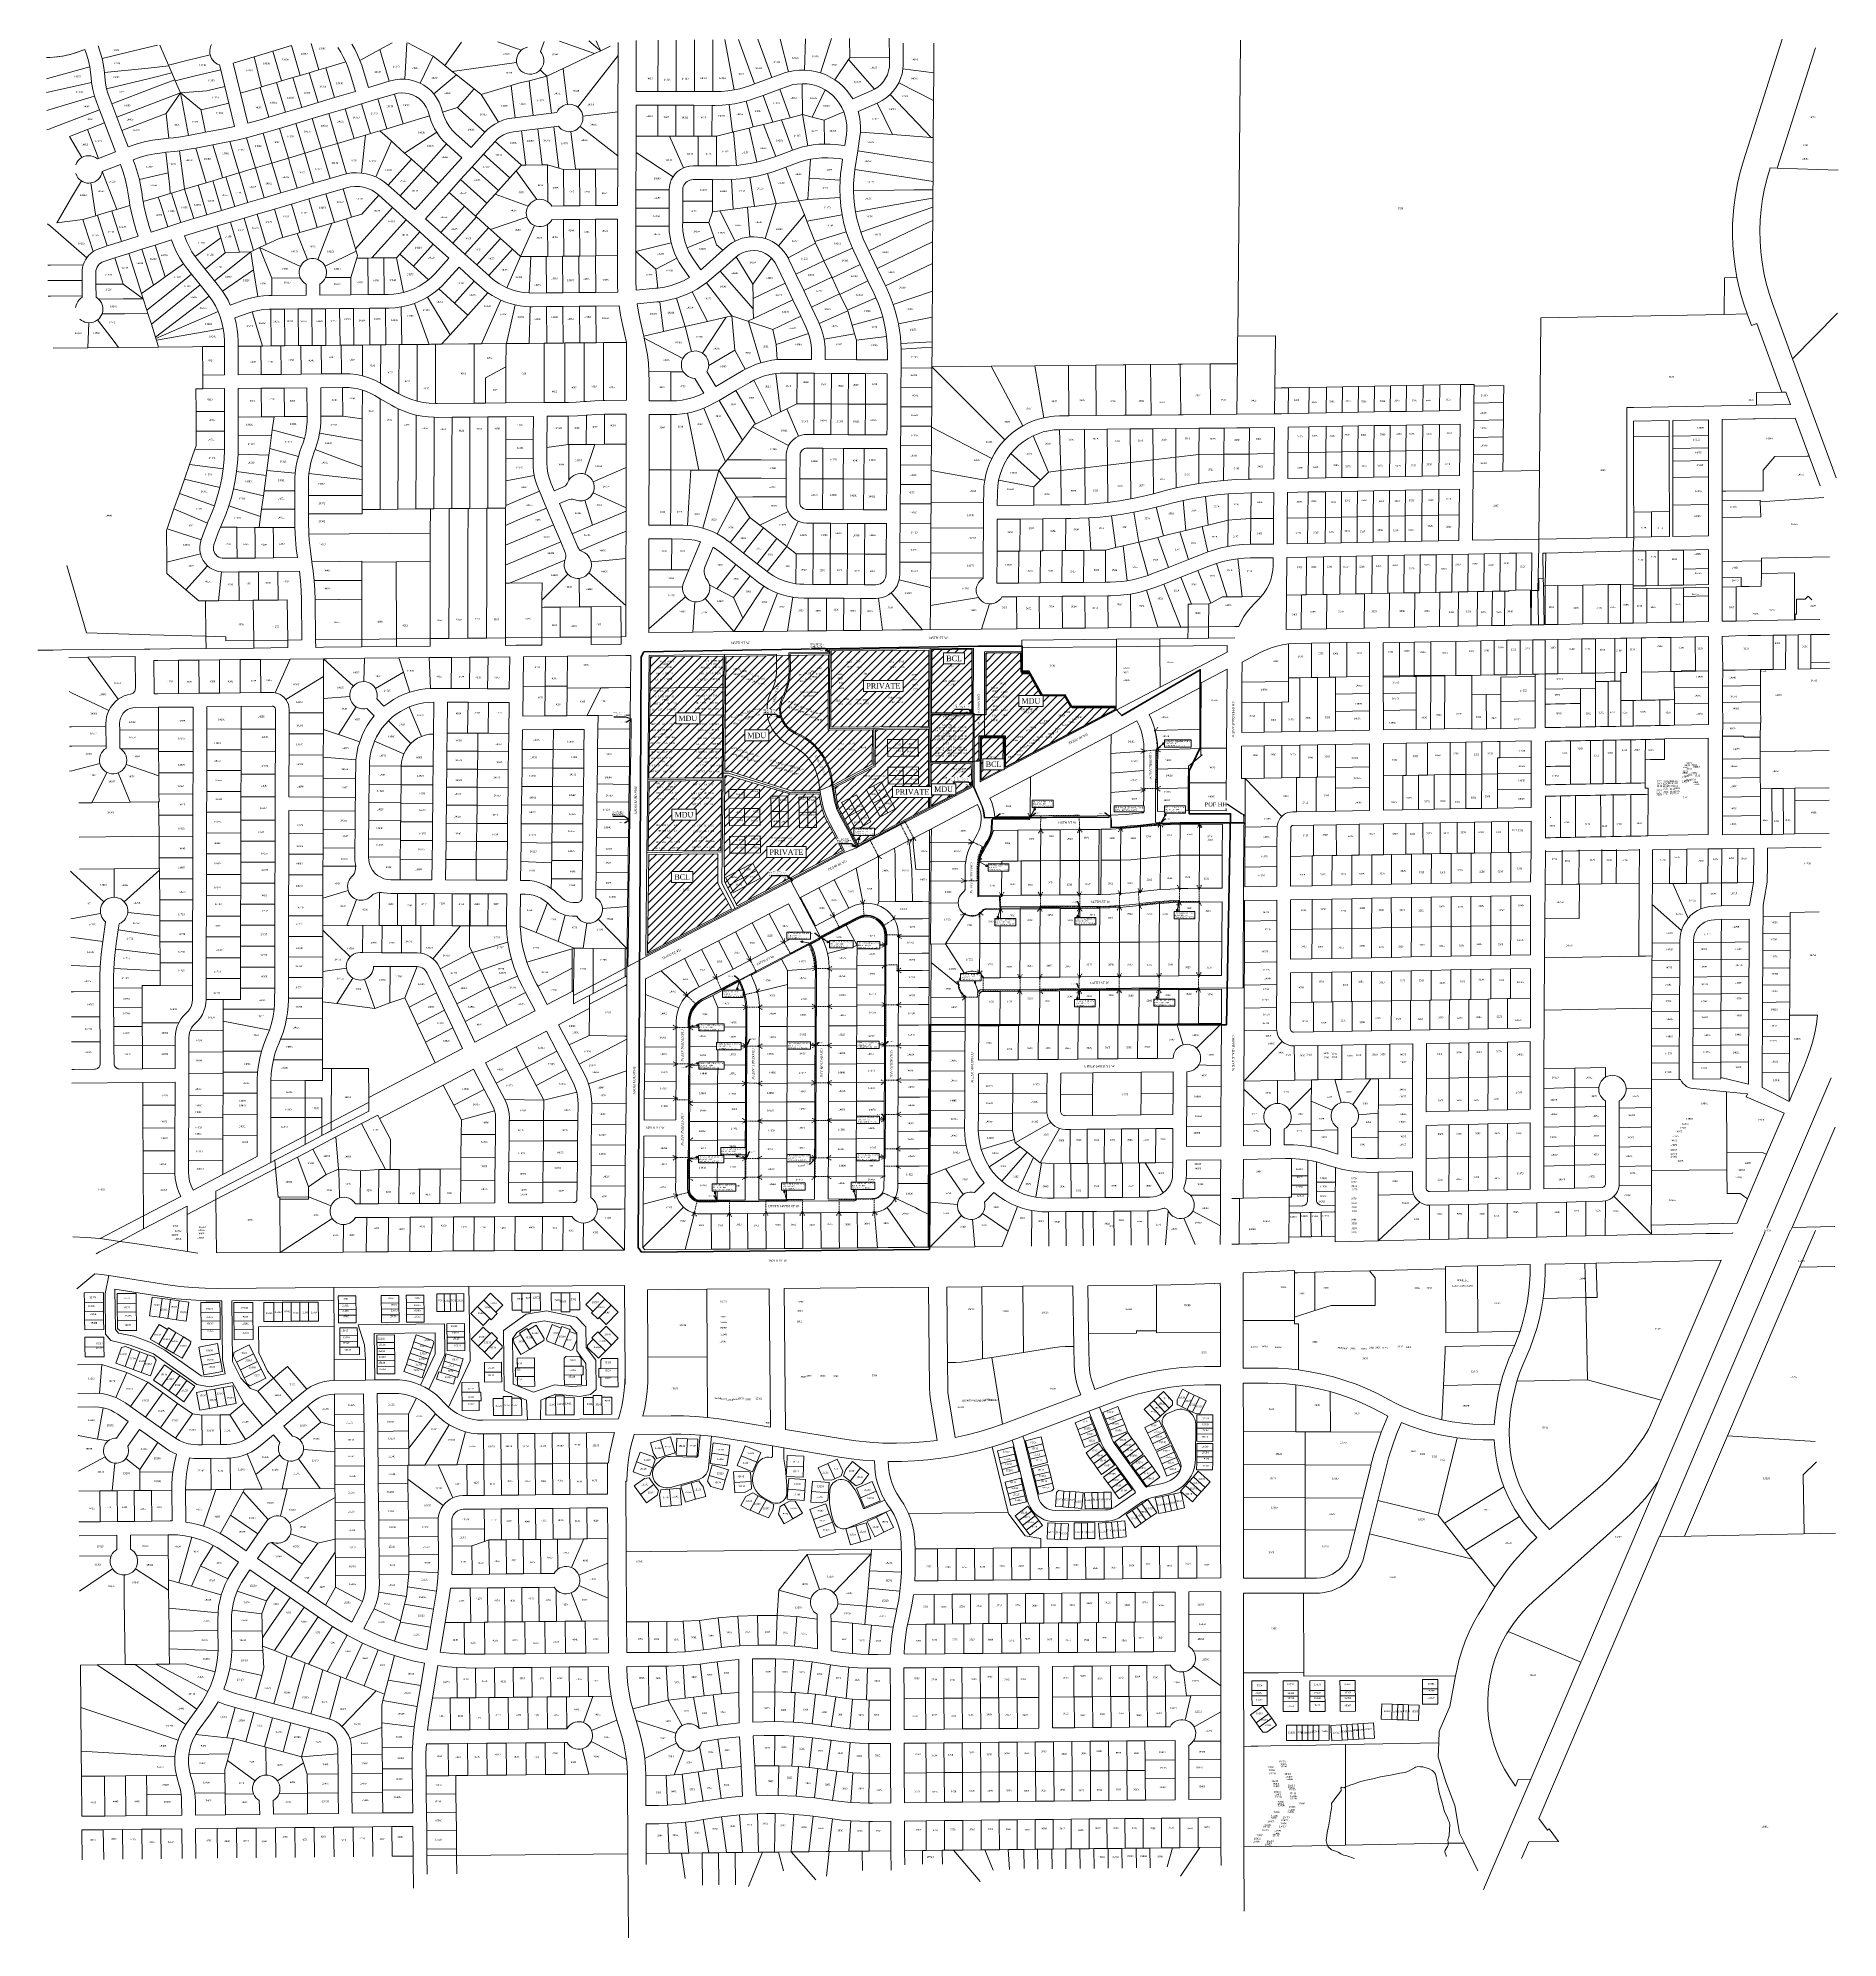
# Model space of a CAD drawing. Header units: feet. Extents: x 865220 to 5696323, y -2240498 to 1923703.
# Drawn here: x 2843858 to 2851738, y 957562 to 965876 of the extents above; entities that cross this region are included whole.
import ezdxf
from ezdxf import colors
from ezdxf.entities.mleader import LeaderData, LeaderLine
from ezdxf.enums import TextEntityAlignment as Align
from ezdxf.lldxf.tags import DXFTag
from ezdxf.math import Vec2, Vec3

# ---------------------------------------------------------------- set-up
doc = ezdxf.new("R2010")
doc.units = ezdxf.units.FT
doc.header["$LTSCALE"] = 0.015
doc.header["$MEASUREMENT"] = 0
doc.set_wipeout_variables(frame=1)
doc.linetypes.add('DASHED', pattern=[5, 3, -2])
for name, color, linetype in [('144A', 112, '144A'), ('144B', 112, '144B'), ('144C', 112, '144C'), ('216A', 112, '216A'), ('432A', 112, '432A'), ('48A', 112, '48A'), ('48B', 112, '48B'), ('48C', 112, '48C'), ('48D', 112, '48D'), ('48E', 112, '48E'), ('72A', 112, '72A'), ('Dakota County Addresses', 7, 'Continuous'), ('Dakota County Parcels', 7, 'Continuous'), ('DETAIL', 7, 'Continuous'), ('DROP BURIED', 7, 'DASHED'), ('F1', 112, 'F1'), ('NOTES', 7, 'Continuous'), ('PROP_TEL', 6, 'Continuous'), ('STREET NAME', 7, 'Continuous'), ('TAIL', 1, 'MST'), ('TELEPHONE STRUCT-EX', 30, 'Continuous'), ('TELEPHONE STRUCT-PROP', 6, 'Continuous'), ('TERMINALS', 7, 'Continuous')]:
    doc.layers.add(name, color=color, linetype=linetype)
doc.layers.add('RUNNING LINE (UNDERGROUND)', color=10, linetype='Continuous', lineweight=40)
doc.layers.add('WORK BOUNDARY', color=110, linetype='Continuous', lineweight=40)
doc.styles.add('Dimensions 100', font='arial.ttf')
doc.styles.add('Line', font='txt.shx', dxfattribs={"height": 3})
doc.styles.add('SIMPLEX', font='times.ttf', dxfattribs={"width": 0.8})
doc.styles.get("Standard").update_dxf_attribs({"font": 'times.ttf'})
doc.styles.add('Utilities', font='arial.ttf', dxfattribs={"height": 2.5})
tags = doc.linetypes.add('144A', pattern='A,80,-5,["144A",Line,S=1.5,R=0,X=0,Y=-1.5],-24', length=109).pattern_tags.tags
tags[6] = DXFTag(74, 10)
tags = doc.linetypes.add('144B', pattern='A,80,-5,["144B",Line,S=1.5,R=0,X=0,Y=-1.5],-24', length=109).pattern_tags.tags
tags[6] = DXFTag(74, 10)
tags = doc.linetypes.add('144C', pattern='A,80,-5,["144C",Line,S=1.5,R=0,X=0,Y=-1.5],-24', length=109).pattern_tags.tags
tags[6] = DXFTag(74, 10)
tags = doc.linetypes.add('216A', pattern='A,80,-5,["216A",Line,S=1.5,R=0,X=0,Y=-1.5],-24', length=109).pattern_tags.tags
tags[6] = DXFTag(74, 10)
tags = doc.linetypes.add('432A', pattern='A,80,-5,["432A",Line,S=1.5,R=0,X=0,Y=-1.5],-24', length=109).pattern_tags.tags
tags[6] = DXFTag(74, 10)
tags = doc.linetypes.add('48A', pattern='A,80,-5,["48A",Line,S=1.5,R=0,X=0,Y=-1.5],-20', length=105).pattern_tags.tags
tags[6] = DXFTag(74, 10)
tags = doc.linetypes.add('48B', pattern='A,80,-5,["48B",Line,S=1.5,R=0,X=0,Y=-1.5],-20', length=105).pattern_tags.tags
tags[6] = DXFTag(74, 10)
tags = doc.linetypes.add('48C', pattern='A,80,-5,["48C",Line,S=1.5,R=0,X=0,Y=-1.5],-20', length=105).pattern_tags.tags
tags[6] = DXFTag(74, 10)
tags = doc.linetypes.add('48D', pattern='A,80,-5,["48D",Line,S=1.5,R=0,X=0,Y=-1.5],-20', length=105).pattern_tags.tags
tags[6] = DXFTag(74, 10)
tags = doc.linetypes.add('48E', pattern='A,80,-5,["48E",Line,S=1.5,R=0,X=0,Y=-1.5],-20', length=105).pattern_tags.tags
tags[6] = DXFTag(74, 10)
tags = doc.linetypes.add('72A', pattern='A,80,-5,["72A",Line,S=1.5,R=0,X=0,Y=-1.5],-20', length=105).pattern_tags.tags
tags[6] = DXFTag(74, 10)
tags = doc.linetypes.add('F1', pattern='A,15,-5,["F1",Line,S=1.5,R=0,X=0,Y=-1.5],-12', length=32).pattern_tags.tags
tags[6] = DXFTag(74, 10)
tags = doc.linetypes.add('MST', pattern='A,5,-5,5,-5,["TAIL",Line,S=1.5,R=0,X=0,Y=-1.5],-20', length=40).pattern_tags.tags
tags[10] = DXFTag(74, 10)

# ---------------------------------------------------------------- blocks, each defined once
blk = doc.blocks.new('ACMAP_ANN_TEMPLATE_Dakota County Addresses')
at = {"layer": 'Dakota County Addresses', "style": 'Dimensions 100'}
blk.add_attdef('DakotaCountyAddress', text='', height=50, dxfattribs=at).set_placement((0, 0), align=Align.CENTER)
blk = doc.blocks.new('EX HH')
at = {"ltscale": 40, "true_color": 0xffffff}
h = blk.add_hatch(color=7, dxfattribs=at)
h.dxf.hatch_style = 1
h.paths.add_polyline_path([(-0.06, -0.03, 0.414214), (-0.05, -0.05), (0.05, -0.05, 0.414214), (0.06, -0.03), (0.06, 0.03, 0.414214), (0.05, 0.05), (-0.05, 0.05, 0.414214), (-0.06, 0.03)])
at = {"color": 30, "const_width": 0.005, "flags": 128}
blk.add_lwpolyline([(-0.06, 0.03), (-0.06, -0.03, 0.414214), (-0.05, -0.05), (0.05, -0.05, 0.414214), (0.06, -0.03), (0.06, 0.03, 0.414214), (0.05, 0.05), (-0.05, 0.05, 0.414214)], format="xyb", close=True, dxfattribs=at)
at = {"layer": 'RUNNING LINE (UNDERGROUND)', "color": 7, "lineweight": -3, "flags": 128}
blk.add_lwpolyline([(-0.05, 0.03), (-0.05, -0.03, 0.414214), (-0.05, -0.04), (0.05, -0.04, 0.414214), (0.05, -0.03), (0.05, 0.03, 0.414214), (0.05, 0.04), (-0.05, 0.04, 0.414214)], format="xyb", close=True, dxfattribs=at)
at = {"layer": 'TELEPHONE STRUCT-PROP', "color": 30, "style": 'Utilities'}
blk.add_text('HH', height=0.05, dxfattribs=at).set_placement((0, 0), align=Align.MIDDLE_CENTER)
blk = doc.blocks.new('PFP')
at = {"color": 6}
blk.add_wipeout([(-0.12, 0.12), (0.12, 0.12), (0.12, -0.12), (-0.12, -0.12)], dxfattribs=at)
at = {"ltscale": 40, "true_color": 0xffffff}
h = blk.add_hatch(color=7, dxfattribs=at)
h.dxf.hatch_style = 1
h.paths.add_polyline_path([(-0.12, -0.12), (0.12, -0.12), (0.12, 0.12), (-0.12, 0.12)])
at = {"layer": 'RUNNING LINE (UNDERGROUND)', "color": 6, "lineweight": 0, "const_width": 0.0181, "flags": 128}
blk.add_lwpolyline([(-0.12, 0.12), (0.12, 0.12), (0.12, -0.12), (-0.12, -0.12)], close=True, dxfattribs=at)
at = {"layer": 'RUNNING LINE (UNDERGROUND)', "color": 18, "lineweight": 0, "true_color": 0x000000, "const_width": 0.0181, "flags": 128}
for points in [[(-0.08, -0.08), (0.08, 0.08)], [(-0.08, 0.08), (0.08, -0.08)]]:
    blk.add_lwpolyline(points, dxfattribs=at)
blk = doc.blocks.new('NEW HH')
at = {"ltscale": 40, "true_color": 0xffffff}
h = blk.add_hatch(color=7, dxfattribs=at)
h.dxf.hatch_style = 1
h.paths.add_polyline_path([(-0.06, -0.03, 0.414214), (-0.05, -0.05), (0.05, -0.05, 0.414214), (0.06, -0.03), (0.06, 0.03, 0.414214), (0.05, 0.05), (-0.05, 0.05, 0.414214), (-0.06, 0.03)])
at = {"layer": 'RUNNING LINE (UNDERGROUND)', "color": 6, "lineweight": 0, "const_width": 0.005, "flags": 128}
blk.add_lwpolyline([(-0.06, 0.03), (-0.06, -0.03, 0.414214), (-0.05, -0.05), (0.05, -0.05, 0.414214), (0.06, -0.03), (0.06, 0.03, 0.414214), (0.05, 0.05), (-0.05, 0.05, 0.414214)], format="xyb", close=True, dxfattribs=at)
at = {"layer": 'TELEPHONE STRUCT-PROP', "color": 18, "true_color": 0x000000, "style": 'Utilities'}
blk.add_text('HH', height=0.05, dxfattribs=at).set_placement((0, 0), align=Align.MIDDLE_CENTER)
blk = doc.blocks.new('Proposed FlowerPot')
at = {"lineweight": 5, "ltscale": 100, "true_color": 0xffffff}
h = blk.add_hatch(color=7, dxfattribs=at)
h.dxf.hatch_style = 1
h.paths.add_polyline_path([(-0.06, 0, 0.414214), (0, -0.06, 0.414214), (0.06, 0, 0.414214), (0, 0.06, 0.414214)])
at = {"lineweight": 5, "ltscale": 100}
blk.add_circle((0, 0), 0.0604, dxfattribs=at)
at = {"layer": 'RUNNING LINE (UNDERGROUND)', "color": 6, "lineweight": 5, "const_width": 0.00907, "flags": 128}
blk.add_lwpolyline([(-0.06, 0, -0.414214), (0, 0.06, -0.414214), (0.06, 0, -0.414214), (0, -0.06, -0.414214), (-0.06, 0)], format="xyb", dxfattribs=at)
at = {"color": 18, "linetype": 'ByBlock', "lineweight": 5, "ltscale": 100, "true_color": 0x000000, "style": 'Dimensions 100'}
blk.add_text('F', height=0.0744, dxfattribs=at).set_placement((-0.03, -0.04))
blk = doc.blocks.new('TERMINAL')
at = {"lineweight": 5, "ltscale": 0.5, "flags": 128}
blk.add_lwpolyline([(-0.1, -0.6), (-0.1, 44.8)], dxfattribs=at)
at = {"lineweight": 5, "ltscale": 0.5}
blk.add_circle((-0.1, 37.6), 3.83, dxfattribs=at)

msp = doc.modelspace()

# ---------------------------------------------------------------- hatches: boundary and pattern name
at = {"layer": 'NOTES', "ltscale": 50}
h = msp.add_hatch(dxfattribs=at)
h.set_pattern_fill('ANSI31', color=5, scale=200)
h.paths.add_polyline_path([(2846894.1, 962064.8), (2846526.1, 961872), (2846532.1, 962302.9), (2846834.9, 962306.6), (2846834.9, 962176.2)])
h.paths.add_polyline_path([(2847768.4, 962922.6), (2847947.3, 962924.5), (2847948.3, 963200.9), (2847769.4, 963199.1)])
h.paths.add_polyline_path([(2847986.9, 962628.6), (2848082.6, 962678.6), (2848082.9, 962813), (2847988.5, 962812.2)])
h = msp.add_hatch(dxfattribs=at)
h.set_pattern_fill('ANSI31', color=1, scale=200)
edge = h.paths.add_edge_path()
edge.add_line((2846861.7, 962307), (2846864.7, 962647.2))
edge.add_line((2846864.7, 962647.2), (2846880.5, 962648.5))
edge.add_line((2846880.5, 962648.5), (2847155.3, 962566.9))
edge.add_line((2847155.3, 962566.9), (2847278.4, 962568.9))
edge.add_arc((2847593.7, 962593.6), 316.3, 184.47086, 206.94622)
edge.add_line((2847311.8, 962450.2), (2847380.9, 962321.1))
edge.add_line((2847380.9, 962321.1), (2846919.9, 962078.9))
edge.add_line((2846919.9, 962078.9), (2846863.5, 962184.7))
edge.add_line((2846863.5, 962184.7), (2846861.7, 962307))
edge = h.paths.add_edge_path()
edge.add_line((2847346.6, 962596), (2847354.8, 962542.9))
edge.add_arc((2847528.5, 962571.7), 176.1, 189.42489, 210.00906)
edge.add_line((2847376, 962483.6), (2847447.8, 962346.8))
edge.add_line((2847447.8, 962346.8), (2847757.3, 962508.2))
edge.add_line((2847757.3, 962508.2), (2847756.6, 962852.1))
edge.add_line((2847756.6, 962852.1), (2847525.3, 962848))
edge.add_line((2847525.3, 962848), (2847523.4, 962687.8))
edge.add_line((2847523.4, 962687.8), (2847346.6, 962596))
h.paths.add_polyline_path([(2847330.9, 963193.6), (2847328.9, 962860.2), (2847756.8, 962863.7), (2847758.3, 963196.7)])

# ---------------------------------------------------------------- linework, layer by layer
at = {"layer": '144A', "lineweight": 5, "ltscale": 100, "flags": 128}
msp.add_lwpolyline([(2846455.3, 962896.5), (2846454.5, 962852.4), (2846453.4, 962765.9), (2846452.4, 962688), (2846451.4, 962610), (2846450.4, 962532), (2846449.4, 962454), (2846448.4, 962376), (2846447.4, 962298), (2846446.5, 962223.1), (2846445.5, 962148.1), (2846444.6, 962075.2), (2846442.2, 961890.2), (2846441.2, 961813.1), (2846541.3, 961866.3), (2846913.4, 962061.9), (2847154.2, 962188.5), (2847160.7, 962192.4)], dxfattribs=at)
at = {"layer": '144B', "lineweight": 5, "ltscale": 100, "flags": 128}
msp.add_lwpolyline([(2847324.2, 963187.5), (2847145.8, 963185.7), (2847146.9, 963119.4), (2847146.5, 963098.1), (2847144.4, 963076.9), (2847140.6, 963055.9), (2847135.3, 963035.4), (2847127.1, 963012.2), (2847116.9, 962989.6), (2847110.4, 962974), (2847106.2, 962957.4), (2847104.5, 962940.2), (2847105.4, 962923.1), (2847108.9, 962906.2), (2847114.8, 962890), (2847123.1, 962875), (2847133.5, 962861.3), (2847145.9, 962849.3), (2847159.9, 962839.3), (2847175, 962831.7), (2847196.3, 962821.6), (2847216.4, 962809.8), (2847235.4, 962796.1), (2847253, 962780.8), (2847269.1, 962764), (2847283.9, 962745.5), (2847296.8, 962725.6), (2847307.9, 962704.6), (2847317, 962682.8), (2847324, 962660.1), (2847328.9, 962636.8), (2847335.1, 962598.6), (2847343.6, 962545.6), (2847344.4, 962541.1), (2847349.1, 962521.2), (2847355.9, 962501.7), (2847364.5, 962483.1), (2847411.9, 962392.8), (2847443.3, 962333.1)], dxfattribs=at)
at = {"layer": '144C', "lineweight": 5, "ltscale": 100, "flags": 128}
msp.add_lwpolyline([(2848553.8, 962467.9), (2848546.3, 962464.7), (2848000.4, 962462.4), (2847999.6, 962474.8), (2847996.4, 962493.2), (2847991, 962511.1), (2847953.8, 962597.8), (2847956.1, 962601.8), (2847956.5, 962707), (2847957.3, 962919.5)], dxfattribs=at)
at = {"layer": '216A', "lineweight": 5, "ltscale": 100, "flags": 128}
msp.add_lwpolyline([(2847443.3, 962333.1), (2847427.4, 962326.5), (2847382.2, 962308.2), (2847161.4, 962192.2), (2847160.7, 962187.7), (2847154.9, 962184.7), (2847283.4, 961940.7), (2847276.2, 961936.5), (2847111.2, 961849.7), (2846977.8, 961779.6), (2846928.5, 961753.7)], dxfattribs=at)
at = {"layer": '48A', "lineweight": 5, "ltscale": 100, "flags": 128}
msp.add_lwpolyline([(2846929.6, 961753.5), (2846809.7, 961691.2), (2846765.2, 961667.9), (2846751.3, 961659.1), (2846738.7, 961648.1), (2846727.9, 961635.4), (2846719.2, 961621.1), (2846712.9, 961605.6), (2846709, 961589.4), (2846707.7, 961573), (2846707.6, 961547.1), (2846707.2, 961462.1), (2846706.9, 961380.1), (2846706.6, 961298.1), (2846706.3, 961216.1), (2846706, 961134.1), (2846705.7, 961052.1), (2846705.4, 960970.2), (2846705.1, 960888.2), (2846704.9, 960839.1), (2846705.6, 960830.8), (2846707.5, 960822.5), (2846710.8, 960814.6), (2846715.3, 960807.3), (2846720.8, 960800.8), (2846727.4, 960795.3), (2846734.7, 960790.9), (2846742.6, 960787.7), (2846750.9, 960785.7), (2846759.2, 960785.1), (2846831, 960785.8)], dxfattribs=at)
at = {"layer": '48B', "lineweight": 5, "ltscale": 100, "flags": 128}
msp.add_lwpolyline([(2846959.4, 960972), (2846959.4, 960972.4), (2846959.7, 961054.4), (2846960, 961135.9), (2846960.3, 961218.4), (2846960.6, 961300.4), (2846960.9, 961382.4), (2846961.2, 961464.4), (2846961.5, 961549.4), (2846961.8, 961625.7), (2846961.7, 961634.6), (2846959.9, 961658.5), (2846955.9, 961682.1), (2846949.8, 961705.3), (2846941.7, 961727.9), (2846929.3, 961754.1)], dxfattribs=at)
at = {"layer": '48C', "lineweight": 5, "ltscale": 100, "flags": 128}
msp.add_lwpolyline([(2847263.3, 960974.9), (2847263.3, 960975.3), (2847263.6, 961057.3), (2847263.9, 961137.6), (2847263.9, 961139.3), (2847264.2, 961221.3), (2847264.6, 961303.3), (2847264.9, 961385.3), (2847265.2, 961467.3), (2847265.5, 961552.3), (2847265.8, 961637.3), (2847266.1, 961719.3), (2847266.4, 961804.2), (2847266.4, 961810.4), (2847265.5, 961831.5), (2847262.5, 961852.5), (2847257.4, 961873.2), (2847250.4, 961893.2), (2847240.7, 961913.5), (2847278.4, 961932.9), (2847283.1, 961940.1)], dxfattribs=at)
at = {"layer": '48D', "lineweight": 5, "ltscale": 100, "flags": 128}
msp.add_lwpolyline([(2847567.9, 961143.7), (2847568.2, 961224.2), (2847568.5, 961306.2), (2847568.8, 961388.2), (2847569.1, 961470.2), (2847569.4, 961537.7), (2847569.4, 961555.2), (2847569.5, 961572.7), (2847569.8, 961645.2), (2847570.1, 961732.2), (2847570.4, 961819.1), (2847570.7, 961906.1), (2847570.9, 961949.3), (2847569.7, 961963.7), (2847566, 961977.9), (2847560, 961991.3), (2847551.7, 962003.4), (2847541.5, 962014), (2847529.7, 962022.7), (2847516.5, 962029.2), (2847502.4, 962033.3), (2847487.8, 962035.1), (2847473.2, 962034.3), (2847458.9, 962031), (2847445.5, 962025.4), (2847394.6, 961998.6), (2847283.6, 961940.2)], dxfattribs=at)
at = {"layer": '48E', "lineweight": 5, "ltscale": 100, "flags": 128}
msp.add_lwpolyline([(2848202.2, 962464.7), (2848196.9, 962460.1), (2848036.6, 962458.8), (2848035.9, 962408.4, -0.082661), (2848013.5, 962354.7, 0.099598), (2847976.8, 962271.6), (2847973.8, 962244.4), (2847973.4, 962118), (2848067.9, 962120.3), (2848068.4, 962074), (2848071.5, 962068.8), (2848158.5, 962069.7), (2848245.5, 962070.6), (2848332.5, 962071.4), (2848419.4, 962072.3)], format="xyb", dxfattribs=at)
at = {"layer": 'Dakota County Parcels', "lineweight": 5}
for p, q in [((2846732.3, 965641.4), (2846732.8, 965867.8)), ((2846812.2, 965641.2), (2846812.8, 965868.5)), ((2846906.7, 965649.1), (2846864.7, 965869)), ((2846995.6, 965675.4), (2846924.4, 965869.6)), ((2847070.7, 965703), (2847009.3, 965870.4)), ((2847143.3, 965728.1), (2847106.7, 965871.4)), ((2847213.7, 965735.9), (2847217.9, 965872.5)), ((2847283.5, 965723.8), (2847331.6, 965873.6)), ((2847412, 965789.5), (2847411.2, 965874.3)), ((2847585.3, 965876), (2847586.2, 965791.2)), ((2851324.8, 965339.1), (2851494.1, 965870.5)), ((2844391.3, 965845.1), (2844429.1, 965757.8)), ((2844712.9, 965766.5), (2844804.9, 965794)), ((2844804.9, 965794), (2844886.3, 965818.4)), ((2844804.9, 965794), (2844837, 965661.7)), ((2844886.3, 965818.4), (2844967.7, 965842.7)), ((2844886.3, 965818.4), (2844925.2, 965688.1)), ((2844967.7, 965842.7), (2845006.6, 965712.4)), ((2845053.8, 965851.5), (2845088.1, 965736.7)), ((2845268, 965778.2), (2845355.1, 965825.8)), ((2845355.1, 965825.8), (2845408.5, 965854.9)), ((2845355.1, 965825.8), (2845396.5, 965687)), ((2845463.7, 965695.6), (2845473.4, 965855.5)), ((2845476.8, 965855.6), (2845588.3, 965796.3)), ((2845531.1, 965678), (2845588.3, 965796.3)), ((2845588.3, 965796.3), (2845639.1, 965755.9)), ((2845639.1, 965755.9), (2845711.8, 965857.9)), ((2845871.7, 965859.4), (2845974.3, 965823.1)), ((2846058.6, 965816.3), (2846074.6, 965861.4)), ((2846157.6, 965742.5), (2846294.8, 965807.6)), ((2846221.2, 965573.3), (2846397.6, 965799.3)), ((2846294.8, 965807.6), (2846321.9, 965820.5)), ((2846321.9, 965820.5), (2846363.4, 965840.2)), ((2846397, 965552.3), (2846397.6, 965799.3)), ((2846477.7, 965865.3), (2846477.3, 965642)), ((2846572.3, 965641.8), (2846572.8, 965866.2)), ((2846652.3, 965641.6), (2846652.8, 965867)), ((2847407.2, 965782.4), (2847412, 965789.5)), ((2847586.2, 965791.2), (2847412, 965789.5)), ((2847586.4, 965766.2), (2847586.2, 965791.2)), ((2847645.5, 965852.8), (2847646.4, 965766.8)), ((2847779.5, 965723.4), (2847780.2, 965854.1)), ((2849110.2, 964570.9), (2849122.8, 965866.2)), ((2851639.3, 965832.4), (2851471.6, 965306.4)), ((2844091.1, 965702), (2844093, 965681)), ((2844151, 965705.6), (2844149.4, 965724.9)), ((2844429.1, 965757.8), (2844430.9, 965753.7)), ((2844430.9, 965753.7), (2844444.1, 965723.3)), ((2844444.1, 965723.3), (2844457.1, 965693.2)), ((2844653, 965758.7), (2844658.3, 965736.9)), ((2844658.3, 965736.9), (2844676, 965664.1)), ((2844712.9, 965766.5), (2844745, 965634.2)), ((2844925.2, 965688.1), (2844974.4, 965702.8)), ((2844974.4, 965702.8), (2845006.6, 965712.4)), ((2844974.4, 965702.8), (2845013.3, 965572.5)), ((2845006.6, 965712.4), (2845046.3, 965724.2)), ((2845046.3, 965724.2), (2845088.1, 965736.7)), ((2845046.3, 965724.2), (2845085.2, 965593.9)), ((2845088.1, 965736.7), (2845118.1, 965745.7)), ((2845118.1, 965745.7), (2845205.5, 965771.8)), ((2845118.1, 965745.7), (2845157, 965615.4)), ((2845225.2, 965719.2), (2845248.1, 965642.6)), ((2845282.6, 965736.4), (2845305.5, 965659.8)), ((2845590.6, 965631.8), (2845690, 965715.5)), ((2845639.1, 965755.9), (2845671.9, 965729.9)), ((2845671.9, 965729.9), (2845953.6, 965769)), ((2845671.9, 965729.9), (2845690, 965715.5)), ((2845690, 965715.5), (2845768.3, 965653.3)), ((2846008.1, 965689.1), (2846086.3, 965708.7)), ((2846086.3, 965708.7), (2846157.6, 965742.5)), ((2847070.7, 965703), (2846995.6, 965675.4)), ((2847118.6, 965720.5), (2847070.7, 965703)), ((2847347.2, 965693), (2847407.2, 965782.4)), ((2847520, 965651.8), (2847407.2, 965782.4)), ((2847644.9, 965740.7), (2847779.5, 965723.4)), ((2847778.7, 965602.9), (2847779.5, 965723.4)), ((2844105.3, 965621.7), (2844113.9, 965596.5)), ((2844419.8, 965546), (2844481.8, 965636.3)), ((2844457.1, 965693.2), (2844459.1, 965688.5)), ((2844459.1, 965688.5), (2844481.8, 965636.3)), ((2844481.8, 965636.3), (2844572.4, 965561.7)), ((2844598.3, 965645.2), (2844676, 965664.1)), ((2844676, 965664.1), (2844693.7, 965591.2)), ((2844745, 965634.2), (2844830.7, 965659.8)), ((2844745, 965634.2), (2844777, 965502.7)), ((2844830.7, 965659.8), (2844837, 965661.7)), ((2844830.7, 965659.8), (2844869.6, 965529.5)), ((2844837, 965661.7), (2844902.6, 965681.3)), ((2844902.6, 965681.3), (2844925.2, 965688.1)), ((2844902.6, 965681.3), (2844941.5, 965551)), ((2845157, 965615.4), (2845248.1, 965642.6)), ((2845305.5, 965659.8), (2845396.5, 965687)), ((2845346.7, 965609.4), (2845418.5, 965630.9)), ((2845396.5, 965687), (2845401.3, 965688.4)), ((2845799.2, 965628.8), (2845930.1, 965667.9)), ((2845930.1, 965667.9), (2845962.6, 965677.7)), ((2845962.6, 965677.7), (2846008.1, 965689.1)), ((2846572.3, 965641.8), (2846477.3, 965642)), ((2846652.3, 965641.6), (2846572.3, 965641.8)), ((2846732.3, 965641.4), (2846652.3, 965641.6)), ((2846812.2, 965641.2), (2846732.3, 965641.4)), ((2846821.7, 965641.2), (2846812.2, 965641.2)), ((2846995.6, 965675.4), (2846976.9, 965668.6)), ((2847032.4, 965625), (2846997.5, 965612.2)), ((2847105.7, 965651.9), (2847032.4, 965625)), ((2847075.3, 965508.2), (2847032.4, 965625)), ((2847139.2, 965664.2), (2847105.7, 965651.9)), ((2847151.3, 965527.3), (2847105.7, 965651.9)), ((2847205.4, 965540.9), (2847204.2, 965676)), ((2847247.5, 965530.3), (2847303.8, 965649.4)), ((2847508.3, 965646), (2847425, 965610)), ((2847508.3, 965646), (2847520, 965651.8)), ((2847588.3, 965628.3), (2847769.1, 965440.5)), ((2847626.2, 965679.7), (2847778.7, 965602.9)), ((2844127.2, 965561.9), (2844113.9, 965596.5)), ((2844149.5, 965504.1), (2844127.2, 965561.9)), ((2844169.9, 965618), (2844181.7, 965587.3)), ((2844181.7, 965587.3), (2844204, 965529.5)), ((2844693.7, 965591.2), (2844718.7, 965488.6)), ((2844869.6, 965529.5), (2844941.5, 965551)), ((2844941.5, 965551), (2845013.3, 965572.5)), ((2845013.3, 965572.5), (2845085.2, 965593.9)), ((2845059.2, 965523.6), (2845131.1, 965545)), ((2845085.2, 965593.9), (2845157, 965615.4)), ((2845131.1, 965545), (2845203, 965566.5)), ((2845203, 965566.5), (2845274.8, 965588)), ((2845274.8, 965588), (2845346.7, 965609.4)), ((2845569.6, 965543.6), (2845571.9, 965534.8)), ((2845628, 965557.4), (2845629.4, 965552)), ((2845629.4, 965552), (2845694.8, 965571.5)), ((2845947.4, 965527.1), (2846026.8, 965536.9)), ((2846026.8, 965536.9), (2846106.2, 965546.7)), ((2846106.2, 965546.7), (2846129.1, 965549.5)), ((2846243.9, 965533.4), (2846397, 965552.3)), ((2846396.5, 965360.4), (2846397, 965552.3)), ((2846476.8, 965447), (2846477.1, 965582)), ((2846572.1, 965581.8), (2846477.1, 965582)), ((2846571.8, 965446.8), (2846572.1, 965581.8)), ((2846651.1, 965581.6), (2846572.1, 965581.8)), ((2846650.8, 965446.6), (2846651.1, 965581.6)), ((2846730.1, 965581.4), (2846651.1, 965581.6)), ((2846729.8, 965446.4), (2846730.1, 965581.4)), ((2846809.1, 965581.2), (2846730.1, 965581.4)), ((2846808.8, 965446.2), (2846809.1, 965581.2)), ((2846821.5, 965581.2), (2846809.1, 965581.2)), ((2846898.8, 965463.8), (2846884.1, 965584.9)), ((2846989.6, 965486.6), (2846958.3, 965599.6)), ((2847151.3, 965527.3), (2847205.4, 965540.9)), ((2847205.4, 965540.9), (2847227.9, 965404.2)), ((2847205.4, 965540.9), (2847247.5, 965530.3)), ((2847300.1, 965517.1), (2847386.1, 965553.1)), ((2847532.1, 965590.9), (2847448.9, 965554.9)), ((2847532.1, 965590.9), (2847535.5, 965592.4)), ((2847599.1, 965453.2), (2847532.1, 965590.9)), ((2847777.7, 965439.9), (2847778.7, 965602.9)), ((2843995.9, 965445), (2844074.8, 965475.4)), ((2844074.8, 965475.4), (2844149.5, 965504.1)), ((2844074.8, 965475.4), (2844123.2, 965349.4)), ((2844197.9, 965378.1), (2844149.5, 965504.1)), ((2844204, 965529.5), (2844226.2, 965471.6)), ((2844226.2, 965471.6), (2844253.9, 965399.6)), ((2844517.4, 965449.4), (2844591.1, 965463.5)), ((2844591.1, 965463.5), (2844671.3, 965478.8)), ((2844671.3, 965478.8), (2844718.7, 965488.6)), ((2844771.3, 965439.3), (2844843.7, 965459.2)), ((2844777, 965502.7), (2844826.5, 965516.6)), ((2844826.5, 965516.6), (2844869.6, 965529.5)), ((2844843.7, 965459.2), (2844915.5, 965480.6)), ((2844915.5, 965480.6), (2844987.4, 965502.1)), ((2844987.4, 965502.1), (2845059.2, 965523.6)), ((2845313.7, 965457.7), (2845292.5, 965451.3)), ((2845313.7, 965457.7), (2845355.3, 965470.1)), ((2845355.3, 965470.1), (2845385.6, 965479.2)), ((2845385.6, 965479.2), (2845457.4, 965500.6)), ((2845457.4, 965500.6), (2845571.9, 965534.8)), ((2845463.6, 965372.7), (2845603.8, 965463.5)), ((2845687.5, 965457.1), (2845754.4, 965396.9)), ((2845754.4, 965396.9), (2845814.6, 965463.8)), ((2845932.5, 965525.3), (2845947.4, 965527.1)), ((2845939.9, 965465.7), (2845975.6, 965470.1)), ((2845975.6, 965470.1), (2846046.1, 965478.8)), ((2845975.6, 965470.1), (2845994.1, 965320.2)), ((2846046.1, 965478.8), (2846116.5, 965487.5)), ((2846046.1, 965478.8), (2846065.5, 965320.9)), ((2846116.5, 965487.5), (2846136.4, 965489.9)), ((2846116.5, 965487.5), (2846138.7, 965307.1)), ((2846191.6, 965466.5), (2846211.9, 965301.8)), ((2846231.6, 965489.1), (2846396.5, 965360.4)), ((2846828.9, 965446.2), (2846898.8, 965463.8)), ((2846898.8, 965463.8), (2846902.8, 965464.8)), ((2846902.8, 965464.8), (2846971, 965481.9)), ((2846902.8, 965464.8), (2846915.8, 965318.7)), ((2846971, 965481.9), (2846989.6, 965486.6)), ((2846971, 965481.9), (2847005.6, 965333.1)), ((2846989.6, 965486.6), (2847035, 965498)), ((2847035, 965498), (2847075.3, 965508.2)), ((2847035, 965498), (2847087.8, 965358)), ((2847075.3, 965508.2), (2847112.9, 965517.6)), ((2847112.9, 965517.6), (2847151.3, 965527.3)), ((2847112.9, 965517.6), (2847161.4, 965385.7)), ((2847247.5, 965530.3), (2847300.1, 965517.1)), ((2847302.1, 965412.1), (2847300.1, 965517.1)), ((2847390, 965405.1), (2847397.3, 965453.4)), ((2847456.6, 965444.4), (2847458.8, 965463.6)), ((2847458.8, 965463.6), (2847599.1, 965453.2)), ((2847599.1, 965453.2), (2847769.1, 965440.5)), ((2843995.9, 965445), (2844050.3, 965352.6)), ((2844123.2, 965349.4), (2844197.9, 965378.1)), ((2844396.4, 965433.9), (2844431.2, 965437.5)), ((2844402.7, 965374.2), (2844418.6, 965375.9)), ((2844418.6, 965375.9), (2844457.4, 965380)), ((2844418.6, 965375.9), (2844428.1, 965286.5)), ((2844431.2, 965437.5), (2844451.1, 965439.6)), ((2844457.4, 965380), (2844478.4, 965382.5)), ((2844528.6, 965390.5), (2844549.7, 965394.5)), ((2844549.7, 965394.5), (2844623.8, 965408.6)), ((2844623.8, 965408.6), (2844682.5, 965419.8)), ((2844682.5, 965419.8), (2844697.8, 965422.8)), ((2844954.5, 965350.3), (2845026.3, 965371.8)), ((2845026.3, 965371.8), (2845098.2, 965393.3)), ((2845170, 965414.7), (2845098.2, 965393.3)), ((2845170, 965414.7), (2845241.9, 965436.2)), ((2845292.5, 965451.3), (2845241.9, 965436.2)), ((2845336.8, 965268.1), (2845406.7, 965423.9)), ((2845406.7, 965423.9), (2845463.6, 965372.7)), ((2845463.6, 965372.7), (2845493.3, 965345.9)), ((2845545.4, 965299.1), (2845647.4, 965412.5)), ((2845647.4, 965412.5), (2845714.3, 965352.3)), ((2845809, 965367.9), (2845859.2, 965423.6)), ((2845974.4, 965320), (2845859.2, 965423.6)), ((2846476.3, 965212), (2846476.7, 965374.4)), ((2846476.7, 965374.4), (2846476.8, 965447)), ((2846476.7, 965374.4), (2846638.3, 965268.8)), ((2846476.8, 965447), (2846571.8, 965446.8)), ((2846571.8, 965446.8), (2846622.3, 965446.7)), ((2846622.3, 965446.7), (2846650.8, 965446.6)), ((2846622.3, 965446.7), (2846683.8, 965307.5)), ((2846650.8, 965446.6), (2846729.8, 965446.4)), ((2846729.8, 965446.4), (2846748.9, 965446.4)), ((2846748.6, 965316.4), (2846748.9, 965446.4)), ((2846748.9, 965446.4), (2846808.8, 965446.2)), ((2846808.8, 965446.2), (2846828.9, 965446.2)), ((2846828.6, 965316.2), (2846828.9, 965446.2)), ((2847087.8, 965358), (2847158, 965384.4)), ((2847161.4, 965385.7), (2847158, 965384.4)), ((2847375.1, 965407.3), (2847390, 965405.1)), ((2847434.8, 965300.2), (2847447.1, 965381.7)), ((2847447.1, 965381.7), (2847456.6, 965444.4)), ((2847769.1, 965440.5), (2847777.7, 965439.9)), ((2847777.1, 965331.8), (2847777.7, 965439.9)), ((2844118.6, 965347.6), (2844123.2, 965349.4)), ((2844140.1, 965291.6), (2844219.4, 965322.1)), ((2844140.1, 965291.6), (2844140.9, 965289.4)), ((2844302.2, 965256.8), (2844428.1, 965286.5)), ((2844681.2, 965268.7), (2844738.7, 965285.9)), ((2844738.7, 965285.9), (2844810.8, 965307.4)), ((2844810.8, 965307.4), (2844882.6, 965328.9)), ((2844882.6, 965328.9), (2844954.5, 965350.3)), ((2845391.3, 965232.6), (2845493.3, 965345.9)), ((2845443.4, 965185.7), (2845545.4, 965299.1)), ((2845493.3, 965345.9), (2845545.4, 965299.1)), ((2845545.4, 965299.1), (2845612.3, 965238.9)), ((2845612.3, 965238.9), (2845714.3, 965352.3)), ((2845708.7, 965256.4), (2845758.8, 965312.1)), ((2845758.8, 965312.1), (2845809, 965367.9)), ((2845758.8, 965312.1), (2845874.1, 965208.5)), ((2845809, 965367.9), (2845924.2, 965264.2)), ((2845924.2, 965264.2), (2845952.2, 965295.3)), ((2845952.2, 965295.3), (2845974.4, 965320)), ((2845952.2, 965295.3), (2846042.8, 965168.8)), ((2845974.4, 965320), (2845994.1, 965320.2)), ((2845994.1, 965320.2), (2846065.5, 965320.9)), ((2846065.5, 965320.9), (2846089.3, 965321.1)), ((2846089.3, 965321.1), (2846138.7, 965307.1)), ((2846090.9, 965159.1), (2846089.3, 965321.1)), ((2846138.7, 965307.1), (2846159.5, 965301.3)), ((2846159.5, 965301.3), (2846211.9, 965301.8)), ((2846161.1, 965141.3), (2846159.5, 965301.3)), ((2846211.9, 965301.8), (2846229.5, 965302)), ((2846229.5, 965302), (2846299.5, 965302.6)), ((2846231.1, 965142), (2846229.5, 965302)), ((2846299.5, 965302.6), (2846396.4, 965303.6)), ((2846301.1, 965142.7), (2846299.5, 965302.6)), ((2846396, 965143.6), (2846396.4, 965303.6)), ((2846396.4, 965303.6), (2846396.5, 965360.4)), ((2846726.5, 965316.4), (2846748.6, 965316.4)), ((2846748.6, 965316.4), (2846828.6, 965316.2)), ((2846828.6, 965316.2), (2846856.5, 965316.1)), ((2847108.9, 965301.8), (2847132.4, 965310.7)), ((2847132.4, 965310.7), (2847179.2, 965328.3)), ((2847132.4, 965310.7), (2847189.4, 965164.2)), ((2847234.8, 965262.1), (2847240, 965345.5)), ((2847366.1, 965348), (2847381, 965345.7)), ((2847375.4, 965309.2), (2847381, 965345.7)), ((2847776.6, 965248.4), (2847777.1, 965331.8)), ((2851471.6, 965306.4), (2851440.6, 965307.2)), ((2851738.2, 965297.1), (2851471.6, 965306.4)), ((2844443.3, 965197.6), (2844500.3, 965214.6)), ((2844500.3, 965214.6), (2844559.7, 965232.4)), ((2844559.7, 965232.4), (2844595, 965242.9)), ((2844595, 965242.9), (2844623.7, 965251.5)), ((2844623.7, 965251.5), (2844666.9, 965264.4)), ((2844666.9, 965264.4), (2844681.2, 965268.7)), ((2844921.1, 965198.2), (2844993.1, 965219.4)), ((2844993.1, 965219.4), (2845065, 965240.6)), ((2845065, 965240.6), (2845136.9, 965261.8)), ((2845119.2, 965194), (2845194.5, 965216.2)), ((2845136.9, 965261.8), (2845191.5, 965277.9)), ((2845209.1, 965282.2), (2845191.5, 965277.9)), ((2845194.5, 965216.2), (2845208.5, 965220.3)), ((2845194.5, 965216.2), (2845231.2, 965091.5)), ((2845391.3, 965232.6), (2845443.4, 965185.7)), ((2845510.3, 965125.6), (2845612.3, 965238.9)), ((2845658.5, 965200.6), (2845708.7, 965256.4)), ((2845708.7, 965256.4), (2845823.9, 965152.7)), ((2845859.3, 965192.1), (2845874.1, 965208.5)), ((2845874.1, 965208.5), (2845924.2, 965264.2)), ((2846476.1, 965132), (2846476.3, 965212)), ((2846476.3, 965212), (2846621.3, 965211.7)), ((2846621.1, 965131.7), (2846621.3, 965211.7)), ((2846681.1, 965161.6), (2846681.3, 965211.6)), ((2846726.4, 965256.4), (2846811.3, 965256.2)), ((2846811.1, 965161.3), (2846811.3, 965256.2)), ((2846811.3, 965256.2), (2846856.3, 965256.1)), ((2846856.3, 965256.1), (2846894.3, 965257.1)), ((2846894.3, 965257.1), (2846901, 965127.2)), ((2846974.1, 965265.7), (2846995, 965139.3)), ((2847089.8, 965151.4), (2847052.4, 965283.2)), ((2847229, 965169.3), (2847234.8, 965262.1)), ((2847234.8, 965262.1), (2847369.5, 965253.8)), ((2847776.1, 965175.3), (2847776.4, 965212)), ((2847776.4, 965212), (2847776.6, 965248.4)), ((2844118.3, 965100.5), (2844181.5, 965119.4)), ((2844181.5, 965119.4), (2844203.7, 965126)), ((2844203.7, 965126), (2844261.2, 965143.2)), ((2844319, 965160.5), (2844385.1, 965180.2)), ((2844385.1, 965180.2), (2844437.6, 965195.9)), ((2844437.6, 965195.9), (2844443.3, 965197.6)), ((2844616.8, 965108.5), (2844662, 965121.8)), ((2844662, 965121.8), (2844719.5, 965138.7)), ((2844719.5, 965138.7), (2844777.1, 965155.7)), ((2844777.1, 965155.7), (2844849.2, 965177)), ((2844818, 965105.2), (2844893.3, 965127.4)), ((2844849.2, 965177), (2844921.1, 965198.2)), ((2844893.3, 965127.4), (2844968.6, 965149.6)), ((2844893.3, 965127.4), (2844930.1, 965002.7)), ((2844968.6, 965149.6), (2845043.9, 965171.8)), ((2844968.6, 965149.6), (2845005.3, 965024.9)), ((2845043.9, 965171.8), (2845119.2, 965194)), ((2845043.9, 965171.8), (2845080.6, 965047.1)), ((2845119.2, 965194), (2845155.9, 965069.3)), ((2845248.3, 964954), (2845410.7, 965134.5)), ((2845276.4, 965104.8), (2845351.2, 965188)), ((2845351.2, 965188), (2845410.7, 965134.5)), ((2845410.7, 965134.5), (2845470.1, 965081)), ((2845443.4, 965185.7), (2845510.3, 965125.6)), ((2845554.9, 965085.4), (2845658.5, 965200.6)), ((2845621.8, 965025.2), (2845725.4, 965140.5)), ((2845658.5, 965200.6), (2845725.4, 965140.5)), ((2845725.4, 965140.5), (2845773.7, 965097)), ((2845773.7, 965097), (2845823.9, 965152.7)), ((2845823.9, 965152.7), (2845859.3, 965192.1)), ((2845859.3, 965192.1), (2846003.8, 965139.8)), ((2846107.7, 965140.8), (2846161.1, 965141.3)), ((2846161.1, 965141.3), (2846231.1, 965142)), ((2846231.1, 965142), (2846301.1, 965142.7)), ((2846301.1, 965142.7), (2846396, 965143.6)), ((2846475.9, 965052), (2846476.1, 965132)), ((2846476.1, 965132), (2846621.1, 965131.7)), ((2846680.9, 965068.6), (2846681.1, 965161.6)), ((2846681.1, 965161.6), (2846811.1, 965161.3)), ((2846811, 965115.7), (2846811.1, 965161.3)), ((2846811, 965115.7), (2846842.9, 965119.8)), ((2846842.9, 965119.8), (2846901, 965127.2)), ((2846842.9, 965119.8), (2846910.5, 964987.2)), ((2846901, 965127.2), (2846964.1, 965135.3)), ((2846964.1, 965135.3), (2846995, 965139.3)), ((2846964.1, 965135.3), (2846974.9, 965005.5)), ((2846995, 965139.3), (2847089.8, 965151.4)), ((2847041.4, 964998), (2847089.8, 965151.4)), ((2847089.8, 965151.4), (2847189.4, 965164.2)), ((2847189.4, 965164.2), (2847229, 965169.3)), ((2847189.4, 965164.2), (2847213.6, 965102.3)), ((2847229, 965169.3), (2847369.4, 965177.6)), ((2847775.5, 965077.8), (2847775.9, 965136.4)), ((2847775.9, 965136.4), (2847776.1, 965175.3)), ((2843940.6, 965067.8), (2844055.1, 965081.6)), ((2844055.1, 965081.6), (2844111, 965098.3)), ((2844111, 965098.3), (2844118.3, 965100.5)), ((2844345.7, 965051.8), (2844353.5, 965027)), ((2844353.5, 965027), (2844426.3, 965050.2)), ((2844483.5, 965068.1), (2844426.3, 965050.2)), ((2844540.8, 965085.7), (2844483.5, 965068.1)), ((2844633.8, 965050.9), (2844500.4, 965010.5)), ((2844598.1, 965102.9), (2844540.8, 965085.7)), ((2844616.8, 965108.5), (2844598.1, 965102.9)), ((2844633.8, 965050.9), (2844643.5, 965053.8)), ((2844643.5, 965053.8), (2844701, 965070.7)), ((2844658.8, 965001.7), (2844643.5, 965053.8)), ((2844701, 965070.7), (2844760.5, 965088.3)), ((2844701, 965070.7), (2844739.9, 964938.7)), ((2844760.5, 965088.3), (2844818, 965105.2)), ((2844802.2, 964946.6), (2844760.5, 965088.3)), ((2844818, 965105.2), (2844857.3, 964971.9)), ((2845005.3, 965024.9), (2845080.6, 965047.1)), ((2845080.6, 965047.1), (2845144.1, 965065.8)), ((2845083.1, 964906.9), (2845144.1, 965065.8)), ((2845144.1, 965065.8), (2845155.9, 965069.3)), ((2845155.9, 965069.3), (2845209.6, 965085.1)), ((2845209.6, 965085.1), (2845231.2, 965091.5)), ((2845209.6, 965085.1), (2845248.3, 964954)), ((2845231.2, 965091.5), (2845276.4, 965104.8)), ((2845319.4, 964913.5), (2845470.1, 965081)), ((2845470.1, 965081), (2845529.6, 965027.5)), ((2845554.9, 965085.4), (2845621.8, 965025.2)), ((2845674.5, 964977.8), (2845778.2, 965093)), ((2845727.3, 964930.3), (2845831, 965045.5)), ((2845773.7, 965097), (2845778.2, 965093)), ((2845778.2, 965093), (2845831, 965045.5)), ((2845831, 965045.5), (2845838.7, 965038.5)), ((2845838.7, 965038.5), (2845999, 965091.5)), ((2845838.7, 965038.5), (2845883, 964998.7)), ((2845971.1, 964919.4), (2846031.6, 965055.4)), ((2846090.6, 964920.6), (2846089.2, 965059.4)), ((2846108.3, 965080.8), (2846159, 965081.3)), ((2846159, 965081.3), (2846229, 965082)), ((2846160.6, 964921.3), (2846159, 965081.3)), ((2846229, 965082), (2846298.9, 965082.7)), ((2846230.5, 964922), (2846229, 965082)), ((2846298.9, 965082.7), (2846395.9, 965083.6)), ((2846300.5, 964922.7), (2846298.9, 965082.7)), ((2846395.5, 964923.6), (2846395.9, 965083.6)), ((2846475.7, 964942), (2846475.9, 965052)), ((2846475.9, 965052), (2846620.9, 965052.1)), ((2846680.9, 965068.6), (2846795.6, 965068.3)), ((2846795.6, 965068.3), (2846811, 965115.7)), ((2846817.1, 965006), (2846795.6, 965068.3)), ((2847100.1, 964965.9), (2847213.6, 965102.3)), ((2847213.6, 965102.3), (2847224.6, 965073.9)), ((2847224.6, 965073.9), (2847378.5, 965101.9)), ((2847224.6, 965073.9), (2847259.2, 964985.2)), ((2847775, 964983.4), (2847775.5, 965077.8)), ((2844128.6, 964955.6), (2844161, 964965.9)), ((2844161, 964965.9), (2844223.9, 964985.9)), ((2844223.9, 964985.9), (2844296.4, 965008.9)), ((2844288.5, 965033.6), (2844296.4, 965008.9)), ((2844313.6, 964951.4), (2844370.8, 964969.5)), ((2844370.8, 964969.5), (2844443.2, 964992.6)), ((2844370.8, 964969.5), (2844414.8, 964830.8)), ((2844546.1, 964919.8), (2844658.8, 965001.7)), ((2844678.2, 964935.9), (2844658.8, 965001.7)), ((2844802.2, 964946.6), (2844828.3, 964958.6)), ((2844828.3, 964958.6), (2844857.3, 964971.9)), ((2844828.3, 964958.6), (2845007.1, 964876.1)), ((2844828.3, 964958.6), (2844881.8, 964825.2)), ((2844857.3, 964971.9), (2844914.2, 964998.1)), ((2844914.2, 964998.1), (2844930.1, 965002.7)), ((2844930.1, 965002.7), (2844992.4, 965021.1)), ((2844992.4, 965021.1), (2845005.3, 965024.9)), ((2844992.4, 965021.1), (2845039, 964906.5)), ((2845251.5, 964943.1), (2845248.3, 964954)), ((2845442.7, 964930.8), (2845529.6, 965027.5)), ((2845502.1, 964877.3), (2845589.1, 964974)), ((2845529.6, 965027.5), (2845589.1, 964974)), ((2845589.1, 964974), (2845657, 964912.8)), ((2845621.8, 965025.2), (2845674.5, 964977.8)), ((2845674.5, 964977.8), (2845727.3, 964930.3)), ((2845779.3, 964883.5), (2845883, 964998.7)), ((2845883, 964998.7), (2845935, 964951.9)), ((2846475.7, 964942), (2846630.1, 964980.2)), ((2846700.6, 964957.5), (2846817.1, 965006)), ((2846817.1, 965006), (2846829.4, 964970.4)), ((2846829.4, 964970.4), (2846856.7, 964946.9)), ((2846856.7, 964946.9), (2846874.6, 964962.7)), ((2847142.3, 964914), (2847262.7, 964977.9)), ((2847259.2, 964985.2), (2847396.6, 965027.9)), ((2847259.2, 964985.2), (2847262.7, 964977.9)), ((2847262.7, 964977.9), (2847299, 964901.5)), ((2847299, 964901.5), (2847423.6, 964956.6)), ((2847423.6, 964956.6), (2847429.5, 964943.8)), ((2847483.7, 964969.5), (2847495.6, 964944.5)), ((2847532.1, 964867.8), (2847775, 964983.4)), ((2847774.4, 964889), (2847775, 964983.4)), ((2844146.8, 964898.4), (2844194.4, 964913.6)), ((2844194.4, 964913.6), (2844256.4, 964933.2)), ((2844256.4, 964933.2), (2844313.6, 964951.4)), ((2844414.8, 964830.8), (2844495.2, 964887.8)), ((2844495.2, 964887.8), (2844508.6, 964870.1)), ((2844508.6, 964870.1), (2844531.2, 964842.1)), ((2844546.1, 964919.8), (2844555.4, 964907.7)), ((2844555.4, 964907.7), (2844589.8, 964864.8)), ((2844589.8, 964864.8), (2844678.2, 964935.9)), ((2844631.2, 964813.4), (2844789.9, 964940.9)), ((2844678.2, 964935.9), (2844739.9, 964938.7)), ((2844739.9, 964938.7), (2844789.9, 964940.9)), ((2844789.9, 964940.9), (2844802.2, 964946.6)), ((2844789.9, 964940.9), (2844802.6, 964861.2)), ((2845115.5, 964877.1), (2845251.5, 964943.1)), ((2845228, 964828.6), (2845253.9, 964912.8)), ((2845257.2, 964923.6), (2845251.5, 964943.1)), ((2845253.9, 964912.8), (2845257.2, 964923.6)), ((2845253.9, 964912.8), (2845302.2, 964913.3)), ((2845302.2, 964913.3), (2845319.4, 964913.5)), ((2845303.7, 964753.3), (2845302.2, 964913.3)), ((2845319.4, 964913.5), (2845372.2, 964914)), ((2845372.2, 964914), (2845428, 964914.5)), ((2845373.7, 964754), (2845372.2, 964914)), ((2845428, 964914.5), (2845442.7, 964930.8)), ((2845428, 964914.5), (2845458.1, 964762.4)), ((2845442.7, 964930.8), (2845502.1, 964877.3)), ((2845502.1, 964877.3), (2845567.9, 964818.1)), ((2845596.8, 964845.9), (2845657, 964912.8)), ((2845641.4, 964805.8), (2845701.6, 964872.7)), ((2845701.6, 964872.7), (2845768.5, 964812.5)), ((2845727.3, 964930.3), (2845779.3, 964883.5)), ((2845779.3, 964883.5), (2845831.4, 964836.6)), ((2845831.4, 964836.6), (2845935, 964951.9)), ((2845910.5, 964783.2), (2845971.1, 964919.4)), ((2845935, 964951.9), (2845971.1, 964919.4)), ((2845971.1, 964919.4), (2846015.7, 964919.9)), ((2846009.1, 964760.2), (2846015.7, 964919.9)), ((2846015.7, 964919.9), (2846082.6, 964920.5)), ((2846082.6, 964920.5), (2846090.6, 964920.6)), ((2846084.2, 964760.6), (2846082.6, 964920.5)), ((2846090.6, 964920.6), (2846154.6, 964921.2)), ((2846154.6, 964921.2), (2846160.6, 964921.3)), ((2846156.2, 964761.3), (2846154.6, 964921.2)), ((2846160.6, 964921.3), (2846226.6, 964922)), ((2846226.6, 964922), (2846230.5, 964922)), ((2846228.2, 964762), (2846226.6, 964922)), ((2846230.5, 964922), (2846298.6, 964922.7)), ((2846300.2, 964762.7), (2846298.6, 964922.7)), ((2846298.6, 964922.7), (2846300.5, 964922.7)), ((2846300.5, 964922.7), (2846395.5, 964923.6)), ((2846395.3, 964815.1), (2846395.5, 964923.6)), ((2846475.4, 964815.1), (2846475.7, 964942)), ((2846475.7, 964942), (2846562.6, 964864.6)), ((2846562.6, 964864.6), (2846655.5, 964912.2)), ((2846677.4, 964875.6), (2846710.8, 964827.7)), ((2846726.7, 964909.9), (2846760, 964862)), ((2846768.8, 964869.4), (2846856.7, 964946.9)), ((2846844.1, 964855.9), (2846914.3, 964917.7)), ((2846988.1, 964798.8), (2846914.3, 964917.7)), ((2846988.1, 964798.8), (2847069.7, 964912.5)), ((2847091.5, 964881.5), (2847128.8, 964803.1)), ((2847145.7, 964907.2), (2847142.3, 964914)), ((2847145.7, 964907.2), (2847176.2, 964843.1)), ((2847176.2, 964843.1), (2847299, 964901.5)), ((2847299, 964901.5), (2847333.4, 964829.3)), ((2847334.8, 964826.4), (2847457.5, 964884.9)), ((2847429.5, 964943.8), (2847457.5, 964884.9)), ((2847457.5, 964884.9), (2847491.9, 964812.7)), ((2847495.6, 964944.5), (2847532.1, 964867.8)), ((2847568.7, 964791.1), (2847774.4, 964889)), ((2847773.7, 964768.6), (2847774.4, 964889)), ((2844052, 964815.2), (2844051.7, 964849.7)), ((2844052.4, 964747.3), (2844052, 964815.2)), ((2844112.1, 964798.6), (2844111.7, 964850.1)), ((2844112.1, 964798.6), (2844230.7, 964799.4)), ((2844112.5, 964742.1), (2844112.1, 964798.6)), ((2844230.7, 964799.4), (2844319.4, 964735)), ((2844312.1, 964757.8), (2844363.5, 964794.3)), ((2844531.2, 964842.1), (2844568.7, 964795.3)), ((2844568.7, 964795.3), (2844602.6, 964753.2)), ((2844589.8, 964864.8), (2844631.2, 964813.4)), ((2844631.2, 964813.4), (2844649.3, 964790.8)), ((2844666.5, 964767.6), (2844649.3, 964790.8)), ((2844666.5, 964767.6), (2844802.6, 964861.2)), ((2844802.6, 964861.2), (2844821.3, 964745)), ((2844881.8, 964825.2), (2845006.8, 964826.4)), ((2844882.5, 964749.2), (2844881.8, 964825.2)), ((2845032.5, 964750.7), (2845032.1, 964798.7)), ((2845092.5, 964751.3), (2845092, 964799.3)), ((2845116.8, 964827.5), (2845228, 964828.6)), ((2845228.7, 964752.6), (2845228, 964828.6)), ((2845681.6, 964715.9), (2845768.5, 964812.5)), ((2845768.5, 964812.5), (2845799.5, 964784.6)), ((2845831.4, 964836.6), (2845839.7, 964829.2)), ((2846475.4, 964815.1), (2846476.4, 964772.8)), ((2846562.6, 964864.6), (2846572.4, 964781.6)), ((2846760, 964862), (2846768.8, 964869.4)), ((2846785.1, 964805.3), (2846808.5, 964824.4)), ((2846785.1, 964805.3), (2846896, 964659.7)), ((2846808.5, 964824.4), (2846844.1, 964855.9)), ((2846844.1, 964855.9), (2846989.5, 964691.1)), ((2846988.9, 964736.5), (2846988.1, 964798.8)), ((2846988.9, 964736.5), (2847128.8, 964803.1)), ((2847128.8, 964803.1), (2847163.2, 964730.9)), ((2847176.2, 964843.1), (2847210.6, 964770.8)), ((2847210.6, 964770.8), (2847333.4, 964829.3)), ((2847333.4, 964829.3), (2847334.8, 964826.4)), ((2847334.8, 964826.4), (2847367.8, 964757.1)), ((2847369.1, 964754.2), (2847491.9, 964812.7)), ((2847491.9, 964812.7), (2847519.8, 964754.2)), ((2847532.1, 964867.8), (2847568.7, 964791.1)), ((2847568.7, 964791.1), (2847573.9, 964780)), ((2851240.5, 964666.6), (2851242, 964826.6)), ((2851242, 964826.6), (2851295.6, 964827.6)), ((2844052.5, 964741.7), (2844052.4, 964747.3)), ((2844312.1, 964757.8), (2844319.4, 964735)), ((2844319.4, 964735), (2844335.4, 964684.7)), ((2844607.4, 964747), (2844602.6, 964753.2)), ((2844700.4, 964707.5), (2844762.6, 964729.9)), ((2844869.5, 964749.1), (2844882.5, 964749.2)), ((2844882.5, 964749.2), (2845032.5, 964750.7)), ((2845092.5, 964751.3), (2845228.7, 964752.6)), ((2845228.7, 964752.6), (2845303.7, 964753.3)), ((2845303.7, 964753.3), (2845373.7, 964754)), ((2845373.7, 964754), (2845393.6, 964754.2)), ((2845506.2, 964714.5), (2845571.4, 964535.5)), ((2845564, 964742.1), (2845662.6, 964577.4)), ((2845613, 964777.7), (2845681.6, 964715.9)), ((2845681.6, 964715.9), (2845740, 964663.4)), ((2845740, 964663.4), (2845828.3, 964761.5)), ((2845799.3, 964537.7), (2845885.1, 964728.9)), ((2845909, 964538.8), (2845947.3, 964708.1)), ((2846009.1, 964760.2), (2846022.9, 964760)), ((2846022.9, 964760), (2846084.2, 964760.6)), ((2846084.2, 964760.6), (2846156.2, 964761.3)), ((2846156.2, 964761.3), (2846228.2, 964762)), ((2846228.2, 964762), (2846300.2, 964762.7)), ((2846300.2, 964762.7), (2846396.7, 964763.7)), ((2846300.6, 964702.7), (2846402.3, 964703.7)), ((2846476.4, 964772.8), (2846562.5, 964780.6)), ((2846481.8, 964713), (2846567.9, 964720.9)), ((2846562.5, 964780.6), (2846572.4, 964781.6)), ((2846567.9, 964720.9), (2846580.5, 964722.2)), ((2846580.5, 964722.2), (2846596.4, 964591.3)), ((2846653.3, 964737.6), (2846691.5, 964613)), ((2846722.2, 964765.6), (2846789.1, 964635.3)), ((2846989.5, 964691.1), (2846988.9, 964736.5)), ((2846990, 964648.4), (2847163.2, 964730.9)), ((2847163.2, 964730.9), (2847197.6, 964658.6)), ((2847210.6, 964770.8), (2847245, 964698.6)), ((2847245, 964698.6), (2847367.8, 964757.1)), ((2847367.8, 964757.1), (2847369.1, 964754.2)), ((2847369.1, 964754.2), (2847402.3, 964684.6)), ((2847402.3, 964684.6), (2847526.5, 964739.6)), ((2847526.5, 964739.6), (2847519.8, 964754.2)), ((2847602.3, 964710.3), (2847773.7, 964768.6)), ((2847773, 964654.7), (2847773.7, 964768.6)), ((2851451.4, 964714.6), (2851539.5, 964472.8)), ((2844076.2, 964520.6), (2844080.5, 964630)), ((2844335.4, 964684.7), (2844340, 964670.2)), ((2844340, 964670.2), (2844354.8, 964623.4)), ((2844354.8, 964623.4), (2844372.6, 964567.4)), ((2844720.7, 964651.1), (2844783, 964673.5)), ((2844796.2, 964677.8), (2844783, 964673.5)), ((2844796.2, 964677.8), (2844841.3, 964528.2)), ((2844870.1, 964689.1), (2844877.1, 964689.2)), ((2844877.1, 964689.2), (2844937.1, 964689.8)), ((2844878.7, 964528.6), (2844877.1, 964689.2)), ((2844937.1, 964689.8), (2844997.1, 964690.3)), ((2844938.7, 964529.2), (2844937.1, 964689.8)), ((2844997.1, 964690.3), (2845057.1, 964690.9)), ((2844998.7, 964529.8), (2844997.1, 964690.3)), ((2845057.1, 964690.9), (2845117.1, 964691.5)), ((2845058.7, 964530.4), (2845057.1, 964690.9)), ((2845117.1, 964691.5), (2845179.1, 964692.1)), ((2845118.6, 964531), (2845117.1, 964691.5)), ((2845179.1, 964692.1), (2845239.1, 964692.7)), ((2845180.6, 964531.6), (2845179.1, 964692.1)), ((2845239.1, 964692.7), (2845309.1, 964693.4)), ((2845240.6, 964532.2), (2845239.1, 964692.7)), ((2845309.1, 964693.4), (2845379.1, 964694.1)), ((2845310.6, 964532.9), (2845309.1, 964693.4)), ((2845379.1, 964694.1), (2845394.2, 964694.2)), ((2845380.6, 964533.6), (2845379.1, 964694.1)), ((2845450.6, 964534.3), (2845449, 964699.2)), ((2845662.6, 964577.4), (2845740, 964663.4)), ((2846008.7, 964539.8), (2846012.5, 964700)), ((2846012.5, 964700), (2846023.5, 964700)), ((2846023.5, 964700), (2846084.6, 964700.6)), ((2846084.6, 964700.6), (2846156.6, 964701.3)), ((2846086.2, 964540.6), (2846084.6, 964700.6)), ((2846156.6, 964701.3), (2846228.6, 964702)), ((2846158.2, 964541.3), (2846156.6, 964701.3)), ((2846228.6, 964702), (2846300.6, 964702.7)), ((2846230.2, 964542), (2846228.6, 964702)), ((2846302.2, 964542.7), (2846300.6, 964702.7)), ((2846416.9, 964621.7), (2846434.6, 964544.1)), ((2846495, 964639.7), (2846510.5, 964571.6)), ((2846691.5, 964613), (2846789.1, 964635.3)), ((2846767.8, 964496.7), (2846871.3, 964654.1)), ((2846789.1, 964635.3), (2846871.3, 964654.1)), ((2846871.3, 964654.1), (2846896, 964659.7)), ((2846896, 964659.7), (2846965.6, 964636.8)), ((2846896, 964659.7), (2846909.7, 964510.7)), ((2846965.6, 964636.8), (2846990, 964648.4)), ((2846965.6, 964636.8), (2846969, 964635.7)), ((2846969, 964635.7), (2847075.7, 964600.6)), ((2846969, 964635.7), (2847022.7, 964454.9)), ((2846990, 964648.4), (2846989.5, 964691.1)), ((2847075.7, 964600.6), (2847197.6, 964658.6)), ((2847197.6, 964658.6), (2847220, 964611.5)), ((2847245, 964698.6), (2847274.2, 964637.3)), ((2847278.8, 964627.2), (2847274.2, 964637.3)), ((2847278.8, 964627.2), (2847403.8, 964681.5)), ((2847402.3, 964684.6), (2847403.8, 964681.5)), ((2847403.8, 964681.5), (2847422, 964619.5)), ((2847422, 964619.5), (2847556.2, 964656.2)), ((2847624.9, 964625.7), (2847773, 964654.7)), ((2847772.3, 964546.9), (2847773, 964654.7)), ((2850431.9, 963983.4), (2850437.9, 964651.6)), ((2850437.9, 964651.6), (2851240.5, 964666.6)), ((2851240.5, 964666.6), (2851340.5, 964668.5)), ((2851340.5, 964668.5), (2851338.7, 964673.5)), ((2851340.5, 964668.5), (2851359, 964617.7)), ((2851359, 964617.7), (2851382.5, 964626.2)), ((2851382.5, 964626.2), (2851492, 964326.3)), ((2851539.5, 964472.8), (2851736.4, 964671.5)), ((2844372.6, 964567.4), (2844374.8, 964560.5)), ((2844374.8, 964560.5), (2844376.9, 964554)), ((2844376.9, 964554), (2844386.5, 964523.7)), ((2844674.4, 964549.5), (2844674.8, 964526.6)), ((2844734.4, 964549.6), (2844734.8, 964527.2)), ((2845625.4, 964536), (2845662.6, 964577.4)), ((2845742.6, 964537.3), (2845768.4, 964537.5)), ((2845768.4, 964537.5), (2845767.7, 964277.5)), ((2845768.4, 964537.5), (2845799.3, 964537.7)), ((2845799.3, 964537.7), (2845907.4, 964538.8)), ((2845907.2, 964436.7), (2845907.4, 964538.8)), ((2845907.4, 964538.8), (2845909, 964538.8)), ((2845909, 964538.8), (2846008.7, 964539.8)), ((2846008.7, 964539.8), (2846074.9, 964540.5)), ((2846074.3, 964280.6), (2846074.9, 964540.5)), ((2846074.9, 964540.5), (2846086.2, 964540.6)), ((2846086.2, 964540.6), (2846158.2, 964541.3)), ((2846158.2, 964541.3), (2846164.7, 964541.4)), ((2846164.7, 964541.4), (2846164.1, 964281.5)), ((2846164.7, 964541.4), (2846230.2, 964542)), ((2846230.2, 964542), (2846249.7, 964542.2)), ((2846249.7, 964542.2), (2846249.1, 964284.8)), ((2846249.7, 964542.2), (2846302.2, 964542.7)), ((2846302.2, 964542.7), (2846334.7, 964543.1)), ((2846334.7, 964543.1), (2846334.1, 964289.6)), ((2846334.7, 964543.1), (2846434.6, 964544.1)), ((2846434.1, 964290.6), (2846434.6, 964544.1)), ((2846510.5, 964571.6), (2846596.4, 964591.3)), ((2846510.5, 964571.6), (2846512.7, 964562.1)), ((2846512.7, 964562.1), (2846681.6, 964474.2)), ((2846596.4, 964591.3), (2846691.5, 964613)), ((2846691.5, 964613), (2846719.7, 964504.6)), ((2847075.7, 964600.6), (2847089.3, 964535.3)), ((2847089.3, 964535.3), (2847231.4, 964583.5)), ((2847299.9, 964557.8), (2847433.1, 964582.1)), ((2847422, 964619.5), (2847433.1, 964582.1)), ((2847433.1, 964582.1), (2847441.4, 964553.8)), ((2847440.9, 964467.9), (2847441.4, 964553.8)), ((2847441.4, 964553.8), (2847573, 964569.3)), ((2847635.9, 964538.8), (2847772.3, 964546.9)), ((2847636.9, 964514.9), (2847635.9, 964538.8)), ((2847772.2, 964522.8), (2847772.3, 964546.9)), ((2849109, 964450.9), (2849110.1, 964565.3)), ((2849110.1, 964566.2), (2849110.2, 964570.8)), ((2849110.1, 964565.3), (2849110.1, 964566.2)), ((2849110.2, 964570.8), (2849275.2, 964572.6)), ((2849110.2, 964570.8), (2849110.2, 964570.9)), ((2849273, 964344), (2849275.2, 964572.6)), ((2843925.6, 964519.1), (2844076.2, 964520.6)), ((2844076.2, 964520.6), (2844211.5, 964522)), ((2844211.5, 964522), (2844386.5, 964523.7)), ((2844578.3, 964525.6), (2844674.8, 964526.6)), ((2844579.5, 964400.7), (2844578.3, 964525.6)), ((2844675, 964401.6), (2844674.8, 964526.6)), ((2844734.8, 964527.2), (2844833.8, 964528.2)), ((2844735, 964402.2), (2844734.8, 964527.2)), ((2844833.8, 964528.2), (2844841.3, 964528.2)), ((2844833.8, 964528.2), (2844835, 964403.2)), ((2844841.3, 964528.2), (2844878.7, 964528.6)), ((2844878.7, 964528.6), (2844921.7, 964529)), ((2844921.7, 964529), (2844938.7, 964529.2)), ((2844921.7, 964529), (2844923, 964404.1)), ((2844938.7, 964529.2), (2844998.7, 964529.8)), ((2844998.7, 964529.8), (2845009.7, 964529.9)), ((2845009.7, 964529.9), (2845058.7, 964530.4)), ((2845009.7, 964529.9), (2845011, 964405)), ((2845058.7, 964530.4), (2845097.7, 964530.8)), ((2845097.7, 964530.8), (2845118.6, 964531)), ((2845097.7, 964530.8), (2845099, 964405.8)), ((2845118.6, 964531), (2845180.6, 964531.6)), ((2845180.6, 964531.6), (2845185.7, 964531.7)), ((2845185.7, 964531.7), (2845240.6, 964532.2)), ((2845185.7, 964531.7), (2845186.9, 964406.7)), ((2845240.6, 964532.2), (2845278.9, 964532.6)), ((2845278.9, 964532.6), (2845278.6, 964397.4)), ((2845278.9, 964532.6), (2845310.6, 964532.9)), ((2845310.6, 964532.9), (2845358.9, 964533.4)), ((2845358.9, 964533.4), (2845358.5, 964365.8)), ((2845358.9, 964533.4), (2845380.6, 964533.6)), ((2845380.6, 964533.6), (2845438.9, 964534.2)), ((2845438.9, 964534.2), (2845438.4, 964319.4)), ((2845438.9, 964534.2), (2845450.6, 964534.3)), ((2845450.6, 964534.3), (2845518.9, 964535)), ((2845518.9, 964535), (2845518.3, 964286.9)), ((2845518.9, 964535), (2845571.4, 964535.5)), ((2845571.4, 964535.5), (2845577.8, 964535.6)), ((2845577.8, 964535.6), (2845598.9, 964535.8)), ((2845598.9, 964535.8), (2845598.3, 964275.9)), ((2845598.9, 964535.8), (2845625.4, 964536)), ((2845625.4, 964536), (2845742.6, 964537.3)), ((2846794.7, 964443.4), (2846909.7, 964510.7)), ((2846909.7, 964510.7), (2846954.9, 964426.9)), ((2847089.3, 964535.3), (2847094.9, 964468.5)), ((2847126.9, 964469.8), (2847244.9, 964469.1)), ((2847244.9, 964469.1), (2847245.1, 964499)), ((2847304.9, 964468.7), (2847305.1, 964498.7)), ((2847304.9, 964468.7), (2847440.9, 964467.9)), ((2847440.9, 964467.9), (2847576.9, 964467.1)), ((2847576.9, 964467.1), (2847577, 964497.1)), ((2847636.6, 964432.7), (2847637, 964496.7)), ((2847636.9, 964514.9), (2847772.2, 964522.8)), ((2847637, 964496.7), (2847636.9, 964514.9)), ((2847771.7, 964437.5), (2847772.2, 964522.8)), ((2851539.5, 964472.8), (2851729.7, 963950.9)), ((2844579.5, 964400.7), (2844675, 964401.6)), ((2844579.8, 964370.7), (2844579.5, 964400.7)), ((2844735, 964402.2), (2844835, 964403.2)), ((2844835, 964403.2), (2844923, 964404.1)), ((2844923, 964404.1), (2845011, 964405)), ((2845099, 964405.8), (2845011, 964405)), ((2845099, 964405.8), (2845186.9, 964406.7)), ((2845186.9, 964406.7), (2845198.2, 964406.8)), ((2845817.7, 964278), (2845818.2, 964388.4)), ((2845818.2, 964388.4), (2845907.2, 964436.7)), ((2845906.8, 964278.9), (2845907.2, 964436.7)), ((2846534.3, 964368.7), (2846533.1, 964416.3)), ((2846533.1, 964416.3), (2846629.4, 964415.7)), ((2846629.1, 964288.1), (2846629.4, 964415.7)), ((2846629.4, 964415.7), (2846683.5, 964415.4)), ((2846734, 964386.6), (2846773.2, 964321.6)), ((2846786.9, 964416.9), (2846825.4, 964351.3)), ((2846825.4, 964351.3), (2846943.9, 964420.7)), ((2846954.9, 964426.9), (2846943.9, 964420.7)), ((2846992.6, 964378.9), (2846974.3, 964369)), ((2846992.6, 964378.9), (2847070.6, 964221.3)), ((2847088.6, 964407.6), (2847109.1, 964240.2)), ((2847126.6, 964409.8), (2847181.6, 964409.4)), ((2847180.7, 964275.5), (2847181.6, 964409.4)), ((2847181.6, 964409.4), (2847256.5, 964409)), ((2847255.7, 964275), (2847256.5, 964409)), ((2847256.5, 964409), (2847331.5, 964408.5)), ((2847330.7, 964274.6), (2847331.5, 964408.5)), ((2847331.5, 964408.5), (2847406.5, 964408.1)), ((2847405.7, 964274.1), (2847406.5, 964408.1)), ((2847406.5, 964408.1), (2847481.5, 964407.6)), ((2847480.7, 964273.7), (2847481.5, 964407.6)), ((2847481.5, 964407.6), (2847576.5, 964407.1)), ((2847576.5, 964407.1), (2847575.7, 964273.1)), ((2847636.1, 964347.7), (2847636.6, 964432.7)), ((2847636.6, 964432.7), (2847771.7, 964431.9)), ((2847771.2, 964346.9), (2847771.7, 964431.9)), ((2847771.7, 964437.5), (2848031.7, 964440.1)), ((2847771.7, 964431.9), (2847771.7, 964437.5)), ((2847771.7, 964437.5), (2848090.5, 964118)), ((2848031.7, 964440.1), (2848221.6, 964442)), ((2848031.7, 964440.1), (2848169.1, 964179.2)), ((2848221.6, 964442), (2848369.2, 964443.5)), ((2848221.6, 964442), (2848262.2, 964214.5)), ((2848369.2, 964443.5), (2848489.1, 964444.7)), ((2848371.4, 964222.5), (2848369.2, 964443.5)), ((2848489.1, 964444.7), (2848609.1, 964445.9)), ((2848491.3, 964223.7), (2848489.1, 964444.7)), ((2848609.1, 964445.9), (2848619.1, 964446)), ((2848619.1, 964446), (2848729.1, 964447.1)), ((2848621.3, 964225), (2848619.1, 964446)), ((2848729.1, 964447.1), (2848849.1, 964448.3)), ((2848731.3, 964226.1), (2848729.1, 964447.1)), ((2848849.1, 964448.3), (2848859.1, 964448.4)), ((2848859.1, 964448.4), (2848869.1, 964448.5)), ((2848861.3, 964227.4), (2848859.1, 964448.4)), ((2848869.1, 964448.5), (2848989.1, 964449.7)), ((2848989.1, 964449.7), (2849109, 964450.9)), ((2848991.3, 964228.7), (2848989.1, 964449.7)), ((2849106.9, 964230.9), (2849109, 964450.9)), ((2849109, 964450.9), (2849109, 964450.9)), ((2844550.1, 964340.4), (2844580.1, 964340.7)), ((2844550.3, 964241.4), (2844550.1, 964340.4)), ((2844580.1, 964340.7), (2844579.8, 964370.7)), ((2844580.1, 964340.7), (2844675.1, 964341.6)), ((2844675.3, 964241.6), (2844675.1, 964341.6)), ((2844735.1, 964342.2), (2844835.1, 964343.2)), ((2844735.3, 964217.2), (2844735.1, 964342.2)), ((2844835.1, 964343.2), (2844936, 964344.2)), ((2844835.1, 964343.2), (2844836.3, 964218.2)), ((2844936, 964344.2), (2845036, 964345.2)), ((2844936, 964344.2), (2844937.2, 964219.2)), ((2845037.2, 964220.2), (2845036, 964345.2)), ((2845096, 964345.8), (2845191.9, 964346.8)), ((2845097.2, 964220.8), (2845096, 964345.8)), ((2845191.9, 964346.8), (2845198.8, 964346.8)), ((2845193.2, 964221.8), (2845191.9, 964346.8)), ((2845278.4, 964335.2), (2845278.2, 964210.2)), ((2845332.6, 964311.5), (2845356.9, 964297.4)), ((2845356.9, 964297.4), (2845405.3, 964269.2)), ((2845358.5, 964365.8), (2845362.8, 964363.4)), ((2845362.8, 964363.4), (2845435.5, 964321.1)), ((2845435.5, 964321.1), (2845438.4, 964319.4)), ((2846334.1, 964289.6), (2846340.5, 964289.7)), ((2846340.5, 964289.7), (2846434.1, 964290.6)), ((2846534.1, 964288.3), (2846534.3, 964368.7)), ((2846534.1, 964288.3), (2846629.1, 964288.1)), ((2846823.4, 964280.6), (2846840.1, 964290.4)), ((2846840.1, 964290.4), (2846913.4, 964333.3)), ((2846913.4, 964333.3), (2846974.3, 964369)), ((2846913.4, 964333.3), (2846999.5, 964186.3)), ((2847635.6, 964262.7), (2847636.1, 964347.7)), ((2847636.1, 964347.7), (2847771.2, 964346.9)), ((2847770.7, 964261.9), (2847771.2, 964346.9)), ((2849271.9, 964231.5), (2849273, 964344)), ((2849331.9, 964232.7), (2849333, 964345.1)), ((2849333, 964345.1), (2849423, 964346.8)), ((2849421.9, 964234.3), (2849423, 964346.8)), ((2849423, 964346.8), (2849499.2, 964348.3)), ((2849498.2, 964235.8), (2849499.2, 964348.3)), ((2849499.2, 964348.3), (2849569.2, 964349.6)), ((2849568.2, 964237.1), (2849569.2, 964349.6)), ((2849569.2, 964349.6), (2849639.2, 964350.9)), ((2849638.2, 964238.4), (2849639.2, 964350.9)), ((2849639.2, 964350.9), (2849709.2, 964352.2)), ((2849708.1, 964239.7), (2849709.2, 964352.2)), ((2849709.2, 964352.2), (2849779.1, 964353.5)), ((2849778.1, 964241), (2849779.1, 964353.5)), ((2849779.1, 964353.5), (2849849.1, 964354.8)), ((2849848.1, 964242.3), (2849849.1, 964354.8)), ((2849849.1, 964354.8), (2849922.1, 964356.2)), ((2849921.1, 964243.7), (2849922.1, 964356.2)), ((2849922.1, 964356.2), (2849995.1, 964357.6)), ((2849994.1, 964245.1), (2849995.1, 964357.6)), ((2849995.1, 964357.6), (2850085, 964359.2)), ((2850084, 964246.8), (2850085, 964359.2)), ((2850085, 964359.2), (2850145, 964360.4)), ((2850144.3, 964277.9), (2850145, 964352.9)), ((2850145, 964352.9), (2850145, 964360.4)), ((2850274.9, 964355.3), (2850145, 964352.9)), ((2850274.2, 964280.3), (2850274.9, 964355.3)), ((2851381.6, 964324.7), (2851381.4, 964269.3)), ((2851381.6, 964324.7), (2851492, 964326.3)), ((2851492, 964326.3), (2851510, 964326.6)), ((2851510, 964326.6), (2851529.9, 964272)), ((2844550.3, 964241.4), (2844675.3, 964241.6)), ((2844550.4, 964155.5), (2844550.3, 964241.4)), ((2844675.4, 964155.7), (2844675.3, 964241.6)), ((2844735.3, 964217.2), (2844836.3, 964218.2)), ((2844735.4, 964137.2), (2844735.3, 964217.2)), ((2844891.9, 964218.8), (2844884.3, 964162.1)), ((2844937.2, 964219.2), (2845037.2, 964220.2)), ((2845097.2, 964220.8), (2845193.2, 964221.8)), ((2845193.2, 964221.8), (2845278.2, 964210.2)), ((2845278.2, 964210.2), (2845277.9, 964114.4)), ((2845592.4, 964216.1), (2845607.1, 964215.9)), ((2845598.3, 964275.9), (2845606.5, 964275.9)), ((2845606.5, 964275.9), (2845767.7, 964277.5)), ((2845607.1, 964215.9), (2845671, 964216.6)), ((2845671, 964216.6), (2845749.6, 964217.3)), ((2845749.6, 964217.3), (2845828.1, 964218.1)), ((2845767.7, 964277.5), (2845817.7, 964278)), ((2845817.7, 964278), (2845906.8, 964278.9)), ((2845828.1, 964218.1), (2845906.6, 964218.9)), ((2845906.4, 964118.9), (2845906.6, 964218.9)), ((2845906.6, 964218.9), (2846027.3, 964220.1)), ((2845906.8, 964278.9), (2846074.3, 964280.6)), ((2846026.7, 964120.1), (2846027.3, 964220.1)), ((2846074.3, 964280.6), (2846164.1, 964281.5)), ((2846086.5, 964084.7), (2846087.3, 964220.7)), ((2846087.3, 964220.7), (2846179, 964221.6)), ((2846164.1, 964281.5), (2846180.3, 964281.6)), ((2846179, 964221.6), (2846178.7, 964096.6)), ((2846179, 964221.6), (2846180.9, 964221.6)), ((2846249.1, 964284.8), (2846258, 964285.5)), ((2846259, 964225.4), (2846258.7, 964097.4)), ((2846259, 964225.4), (2846263.4, 964225.8)), ((2846338.9, 964229.6), (2846338.6, 964098.2)), ((2846338.9, 964229.6), (2846341.1, 964229.7)), ((2846341.1, 964229.7), (2846434, 964230.6)), ((2846433.7, 964099.2), (2846434, 964230.6)), ((2846533.4, 963986.3), (2846534, 964228.3)), ((2846534, 964228.3), (2846629, 964228.1)), ((2846999.5, 964186.3), (2847070.6, 964221.3)), ((2847070.6, 964221.3), (2847109.1, 964240.2)), ((2847109.1, 964240.2), (2847135.9, 964253.4)), ((2847135.9, 964253.4), (2847180.7, 964275.5)), ((2847135.9, 964253.4), (2847188.3, 964133.7)), ((2847180.7, 964275.5), (2847255.7, 964275)), ((2847254.9, 964141), (2847255.7, 964275)), ((2847255.7, 964275), (2847330.7, 964274.6)), ((2847329.9, 964140.6), (2847330.7, 964274.6)), ((2847330.7, 964274.6), (2847405.7, 964274.1)), ((2847404.9, 964140.1), (2847405.7, 964274.1)), ((2847405.7, 964274.1), (2847480.7, 964273.7)), ((2847479.9, 964139.7), (2847480.7, 964273.7)), ((2847480.7, 964273.7), (2847575.7, 964273.1)), ((2847635.1, 964177.7), (2847635.6, 964262.7)), ((2847635.6, 964262.7), (2847770.7, 964261.9)), ((2847770.1, 964176.9), (2847770.7, 964261.9)), ((2848329.8, 964222.1), (2848371.4, 964222.5)), ((2848371.4, 964222.5), (2848491.3, 964223.7)), ((2848491.3, 964223.7), (2848611.3, 964224.9)), ((2848611.3, 964224.9), (2848621.3, 964225)), ((2848621.3, 964225), (2848731.3, 964226.1)), ((2848731.3, 964226.1), (2848851.3, 964227.3)), ((2848851.3, 964227.3), (2848861.3, 964227.4)), ((2848861.3, 964227.4), (2848871.3, 964227.5)), ((2848871.3, 964227.5), (2848991.3, 964228.7)), ((2848991.3, 964228.7), (2849106.8, 964229.9)), ((2849106.8, 964229.9), (2849271.9, 964231.5)), ((2849331.9, 964232.7), (2849421.9, 964234.3)), ((2849421.9, 964234.3), (2849498.2, 964235.8)), ((2849498.2, 964235.8), (2849568.2, 964237.1)), ((2849568.2, 964237.1), (2849638.2, 964238.4)), ((2849638.2, 964238.4), (2849708.1, 964239.7)), ((2849708.1, 964239.7), (2849778.1, 964241)), ((2849778.1, 964241), (2849848.1, 964242.3)), ((2849848.1, 964242.3), (2849921.1, 964243.7)), ((2849921.1, 964243.7), (2849994.1, 964245.1)), ((2849994.1, 964245.1), (2850084, 964246.8)), ((2850143.6, 964202.9), (2850144.3, 964277.9)), ((2850143.6, 964202.9), (2850273.6, 964205.3)), ((2850144.3, 964277.9), (2850274.2, 964280.3)), ((2850272.9, 964130.3), (2850273.6, 964205.3)), ((2850273.6, 964205.3), (2850274.2, 964280.3)), ((2850813.3, 964258.6), (2850843.3, 964259.2)), ((2850813.4, 964198.6), (2850813.3, 964258.6)), ((2850843.3, 964259.2), (2851381.4, 964269.3)), ((2851014.6, 964202.4), (2851170.8, 964205.3)), ((2851170.8, 964137.3), (2851170.8, 964205.3)), ((2851230.8, 964206.4), (2851367.4, 964209)), ((2851231, 963893.2), (2851230.8, 964206.4)), ((2851367.4, 964209), (2851376.2, 964209.2)), ((2851376.2, 964209.2), (2851551.3, 964212.4)), ((2851381.4, 964269.3), (2851529.9, 964272)), ((2851612.1, 964045.8), (2851551.3, 964212.4)), ((2844550.4, 964155.5), (2844675.4, 964155.7)), ((2844550.5, 964092.1), (2844550.4, 964155.5)), ((2844675.5, 964092.3), (2844675.4, 964155.7)), ((2844735.4, 964137.2), (2844880.9, 964137.5)), ((2844735.5, 964092.4), (2844735.4, 964137.2)), ((2844880.9, 964137.5), (2844873.1, 964079.7)), ((2844884.3, 964162.1), (2844880.9, 964137.5)), ((2844884.3, 964162.1), (2845024.7, 964123.7)), ((2845091.2, 964146.6), (2845277.9, 964114.4)), ((2846986.9, 964174.2), (2846994.2, 964183.7)), ((2846986.9, 964174.2), (2847144.5, 964092.6)), ((2846994.2, 964183.7), (2846999.5, 964186.3)), ((2847224.9, 964141.2), (2847254.9, 964141)), ((2847254.9, 964141), (2847329.9, 964140.6)), ((2847329.9, 964140.6), (2847404.9, 964140.1)), ((2847404.9, 964140.1), (2847479.9, 964139.7)), ((2847479.9, 964139.7), (2847574.9, 964139.1)), ((2847634.6, 964092.8), (2847635.1, 964177.7)), ((2847635.1, 964177.7), (2847770.1, 964176.9)), ((2847769.6, 964091.9), (2847770.1, 964173.1)), ((2847770.1, 964173.1), (2847770.1, 964176.9)), ((2847770.1, 964173.1), (2848033.4, 964036.3)), ((2848214.5, 964135.2), (2848281.9, 963976.4)), ((2848330.4, 964162.1), (2848439, 964163.2)), ((2848336.5, 963982.8), (2848330.4, 964162.1)), ((2848439, 964163.2), (2848538.9, 964164.2)), ((2848440.6, 963994.9), (2848439, 964163.2)), ((2848538.9, 964164.2), (2848638.9, 964165.2)), ((2848540.5, 964006.6), (2848538.9, 964164.2)), ((2848638.9, 964165.2), (2848738.9, 964166.2)), ((2848640.4, 964018.2), (2848638.9, 964165.2)), ((2848738.9, 964166.2), (2848838.9, 964167.2)), ((2848740.3, 964029.9), (2848738.9, 964166.2)), ((2848838.9, 964167.2), (2848941.4, 964168.2)), ((2848840.2, 964041.6), (2848838.9, 964167.2)), ((2848940.3, 964053.3), (2848941.4, 964168.2)), ((2848941.4, 964168.2), (2849051.4, 964169.3)), ((2849050.3, 964054.4), (2849051.4, 964169.3)), ((2849051.4, 964169.3), (2849106.3, 964169.9)), ((2849106.3, 964169.9), (2849161.4, 964170.4)), ((2849160.2, 964055.5), (2849161.4, 964170.4)), ((2849161.4, 964170.4), (2849271.3, 964171.5)), ((2849270.3, 964059.1), (2849271.3, 964171.5)), ((2849330.2, 964060.2), (2849331.3, 964172.7)), ((2849331.3, 964172.7), (2849421.3, 964174.3)), ((2849420.2, 964061.9), (2849421.3, 964174.3)), ((2849421.3, 964174.3), (2849497.7, 964175.8)), ((2849496.6, 964063.3), (2849497.7, 964175.8)), ((2849497.7, 964175.8), (2849567.6, 964177.1)), ((2849566.6, 964064.6), (2849567.6, 964177.1)), ((2849567.6, 964177.1), (2849637.6, 964178.4)), ((2849636.6, 964065.9), (2849637.6, 964178.4)), ((2849637.6, 964178.4), (2849707.6, 964179.7)), ((2849706.6, 964067.2), (2849707.6, 964179.7)), ((2849707.6, 964179.7), (2849777.6, 964181)), ((2849776.6, 964068.6), (2849777.6, 964181)), ((2849777.6, 964181), (2849847.6, 964182.3)), ((2849846.5, 964069.9), (2849847.6, 964182.3)), ((2849847.6, 964182.3), (2849920.5, 964183.7)), ((2849919.5, 964071.2), (2849920.5, 964183.7)), ((2849920.5, 964183.7), (2849993.5, 964185.1)), ((2849992.5, 964072.6), (2849993.5, 964185.1)), ((2849993.5, 964185.1), (2850083.5, 964186.8)), ((2850082.5, 964074.3), (2850083.5, 964186.8)), ((2850142.1, 964128.3), (2850143.6, 964202.9)), ((2850142.1, 964128.3), (2850272.9, 964130.3)), ((2850142.2, 964052.9), (2850142.1, 964128.3)), ((2850272.2, 964055.4), (2850272.9, 964130.3)), ((2850813.8, 963690.7), (2850813.4, 964198.6)), ((2850843.4, 964199.2), (2850999.6, 964202.1)), ((2850843.4, 964131.2), (2850843.4, 964199.2)), ((2850843.4, 964131.2), (2850999.6, 964134.1)), ((2850843.5, 964076.2), (2850843.4, 964131.2)), ((2850999.6, 964134.1), (2850999.6, 964202.1)), ((2850999.7, 964079.1), (2850999.6, 964134.1)), ((2851014.6, 964134.4), (2851014.6, 964202.4)), ((2851014.6, 964134.4), (2851170.8, 964137.3)), ((2851014.7, 964079.4), (2851014.6, 964134.4)), ((2851170.9, 964082.3), (2851170.8, 964137.3)), ((2844545, 964076.5), (2844521.6, 964009.6)), ((2844550.5, 964092.1), (2844545, 964076.5)), ((2844545, 964076.5), (2844675.3, 964073.6)), ((2844675.3, 964073.6), (2844675.5, 964092.3)), ((2844734.8, 964055.5), (2844735.5, 964092.4)), ((2844734.8, 964055.5), (2844869.1, 964049.9)), ((2844869.1, 964049.9), (2844860.1, 963983.5)), ((2844873.1, 964079.7), (2844869.1, 964049.9)), ((2844873.1, 964079.7), (2844998.3, 964044.8)), ((2845068.2, 964064.8), (2845072, 964074.7)), ((2845906.4, 964118.9), (2845906.2, 964034.9)), ((2845906.4, 964118.9), (2846026.7, 964120.1)), ((2846026.2, 964036.1), (2846026.7, 964120.1)), ((2846086, 964016.5), (2846086.5, 964084.7)), ((2846086.5, 964084.7), (2846178.7, 964096.6)), ((2846178.7, 964096.6), (2846183, 964096.7)), ((2846183, 964096.7), (2846182.1, 963940.9)), ((2846183, 964096.7), (2846258.7, 964097.4)), ((2846296.8, 964097.8), (2846252.8, 963967.1)), ((2846258.7, 964097.4), (2846296.8, 964097.8)), ((2846296.8, 964097.8), (2846338.6, 964098.2)), ((2846338.6, 964098.2), (2846433.7, 964099.2)), ((2846433.5, 963997), (2846433.7, 964099.2)), ((2846875.2, 964030.3), (2846942, 964116.4)), ((2847134.3, 964028.8), (2847134.4, 964051.8)), ((2847193.8, 963947.4), (2847194.4, 964052.4)), ((2847224.6, 964081.2), (2847294.6, 964080.8)), ((2847293.8, 963946.8), (2847294.6, 964080.8)), ((2847294.6, 964080.8), (2847384.6, 964080.3)), ((2847383.7, 963946.3), (2847384.6, 964080.3)), ((2847384.6, 964080.3), (2847474.5, 964079.7)), ((2847473.7, 963945.7), (2847474.5, 964079.7)), ((2847474.5, 964079.7), (2847574.5, 964079.1)), ((2847573.7, 963945.1), (2847574.5, 964079.1)), ((2847634.1, 964007.8), (2847634.6, 964092.8)), ((2847634.6, 964092.8), (2847769.6, 964091.9)), ((2847769.1, 964007), (2847769.6, 964091.9)), ((2848117.7, 964057.9), (2848246.6, 963941)), ((2848740.3, 964029.9), (2848840.2, 964041.6)), ((2848840.2, 964041.6), (2848940.3, 964053.3)), ((2848841.5, 963907.2), (2848840.2, 964041.6)), ((2848939.6, 963926.2), (2848940.3, 964053.3)), ((2848940.3, 964053.3), (2849050.3, 964054.4)), ((2849048.8, 963939.7), (2849050.3, 964054.4)), ((2849050.3, 964054.4), (2849105.1, 964054.9)), ((2849105.1, 964054.9), (2849160.2, 964055.5)), ((2849158.6, 963945.4), (2849160.2, 964055.5)), ((2849160.2, 964055.5), (2849270.3, 964059.1)), ((2849269.2, 963946.6), (2849270.3, 964059.1)), ((2849329.1, 963947.7), (2849330.2, 964060.2)), ((2849330.2, 964060.2), (2849420.2, 964061.9)), ((2849419.1, 963949.4), (2849420.2, 964061.9)), ((2849420.2, 964061.9), (2849496.6, 964063.3)), ((2849495.6, 963950.8), (2849496.6, 964063.3)), ((2849496.6, 964063.3), (2849566.6, 964064.6)), ((2849565.6, 963952.1), (2849566.6, 964064.6)), ((2849566.6, 964064.6), (2849636.6, 964065.9)), ((2849635.6, 963953.4), (2849636.6, 964065.9)), ((2849636.6, 964065.9), (2849706.6, 964067.2)), ((2849705.6, 963954.8), (2849706.6, 964067.2)), ((2849706.6, 964067.2), (2849776.6, 964068.6)), ((2849775.5, 963956.1), (2849776.6, 964068.6)), ((2849776.6, 964068.6), (2849846.5, 964069.9)), ((2849845.5, 963957.4), (2849846.5, 964069.9)), ((2849846.5, 964069.9), (2849919.5, 964071.2)), ((2849918.5, 963958.8), (2849919.5, 964071.2)), ((2849919.5, 964071.2), (2849992.5, 964072.6)), ((2849991.5, 963960.1), (2849992.5, 964072.6)), ((2849992.5, 964072.6), (2850082.5, 964074.3)), ((2850081.4, 963961.8), (2850082.5, 964074.3)), ((2850141.6, 963977.9), (2850142.2, 964052.9)), ((2850142.2, 964052.9), (2850272.2, 964055.4)), ((2850271.5, 963980.4), (2850272.2, 964055.4)), ((2850843.5, 964021.2), (2850843.5, 964076.2)), ((2850999.7, 964024.1), (2850999.7, 964079.1)), ((2851014.7, 964079.4), (2851170.9, 964082.3)), ((2851014.7, 964024.4), (2851014.7, 964079.4)), ((2851170.9, 964027.3), (2851170.9, 964082.3)), ((2851410.3, 963985.6), (2851461.6, 964044.5)), ((2851659.4, 963915.9), (2851612.1, 964045.8)), ((2844521.6, 964009.6), (2844499.3, 963945.7)), ((2844521.6, 964009.6), (2844669.1, 963990.7)), ((2844728, 963978.6), (2844857.1, 963961.3)), ((2844857.1, 963961.3), (2844848.1, 963894.6)), ((2844860.1, 963983.5), (2844857.1, 963961.3)), ((2844860.1, 963983.5), (2844984.5, 963971.4)), ((2845277.7, 963999.2), (2845277.5, 963944.3)), ((2845906.2, 964034.9), (2845906, 963937.9)), ((2845906, 963937.9), (2846031.1, 963962.1)), ((2845906.2, 964034.9), (2846026.2, 964036.1)), ((2846026.1, 964016.9), (2846026.2, 964036.1)), ((2846433.5, 963997), (2846288.7, 963934.2)), ((2846433.5, 963997), (2846433, 963819.6)), ((2846628.4, 963985.8), (2846716.3, 963985.2)), ((2846716.3, 963985.2), (2846750.8, 963985)), ((2846750.8, 963985), (2846839.6, 963984.5)), ((2846839.6, 963984.5), (2846868.1, 964021.2)), ((2846839.6, 963984.5), (2846862, 963950.4)), ((2846868.1, 964021.2), (2846875.2, 964030.3)), ((2847133.8, 963948.8), (2847134.3, 964028.8)), ((2847633.6, 963922.8), (2847634.1, 964007.8)), ((2847634.1, 964007.8), (2847769.1, 964007)), ((2847768.6, 963922), (2847769, 963983.1)), ((2847769, 963983.1), (2847769.1, 964007)), ((2847769, 963983.1), (2848002.8, 963941.5)), ((2848246.6, 963941), (2848281.9, 963976.4)), ((2848281.9, 963976.4), (2848336.5, 963982.8)), ((2848336.5, 963982.8), (2848440.6, 963994.9)), ((2848336.5, 963982.8), (2848338, 963832.8)), ((2848440.6, 963994.9), (2848540.5, 964006.6)), ((2848442.2, 963835.2), (2848440.6, 963994.9)), ((2848540.5, 964006.6), (2848640.4, 964018.2)), ((2848542.1, 963843.9), (2848540.5, 964006.6)), ((2848640.4, 964018.2), (2848740.3, 964029.9)), ((2848642, 963859.3), (2848640.4, 964018.2)), ((2848741.8, 963881.6), (2848740.3, 964029.9)), ((2849705.6, 963954.8), (2849775.5, 963956.1)), ((2849775.5, 963956.1), (2849845.5, 963957.4)), ((2849845.5, 963957.4), (2849918.5, 963958.8)), ((2849918.5, 963958.8), (2849991.5, 963960.1)), ((2849991.5, 963960.1), (2850081.4, 963961.8)), ((2850138.8, 963678), (2850141.6, 963977.9)), ((2850141.6, 963977.9), (2850271.5, 963980.4)), ((2850271.5, 963980.4), (2850431.9, 963983.4)), ((2850429.2, 963683.4), (2850431.9, 963983.4)), ((2850843.6, 963966.2), (2850843.5, 964021.2)), ((2850843.6, 963911.2), (2850843.6, 963966.2)), ((2850999.8, 963969.1), (2850999.7, 964024.1)), ((2850999.8, 963914.2), (2850999.8, 963969.1)), ((2851014.7, 964024.4), (2851170.9, 964027.3)), ((2851014.8, 963969.4), (2851014.7, 964024.4)), ((2851014.8, 963952.4), (2851014.8, 963969.4)), ((2851014.8, 963952.4), (2851171, 963955.4)), ((2851171, 963972.3), (2851170.9, 964027.3)), ((2851171, 963955.4), (2851171, 963972.3)), ((2851171, 963917.4), (2851171, 963955.4)), ((2844477.4, 963883.2), (2844453.6, 963815.2)), ((2844499.3, 963945.7), (2844477.4, 963883.2)), ((2844477.4, 963883.2), (2844630.8, 963829.2)), ((2844499.3, 963945.7), (2844654.2, 963908.9)), ((2844714.3, 963902.6), (2844845.2, 963872.7)), ((2844845.2, 963872.7), (2844837.3, 963814.7)), ((2844848.1, 963894.6), (2844845.2, 963872.7)), ((2844848.1, 963894.6), (2844982.4, 963894.3)), ((2844982.3, 963814.3), (2844982.4, 963894.3)), ((2844982.4, 963894.3), (2844982.5, 963931.2)), ((2845042.2, 963794.1), (2845042.4, 963874.1)), ((2845042.4, 963874.1), (2845042.5, 963931.1)), ((2845277.2, 963812.7), (2845277.4, 963873.6)), ((2845277.5, 963944.3), (2845277.4, 963873.6)), ((2845906, 963915.1), (2845905.8, 963830.2)), ((2845906, 963937.9), (2845906, 963915.1)), ((2845936.9, 963843.3), (2846053.9, 963892.5)), ((2846047.9, 963906.7), (2846053.9, 963892.5)), ((2846053.9, 963892.5), (2846084.9, 963818.8)), ((2846103.2, 963929.9), (2846118.2, 963894.3)), ((2846118.2, 963894.3), (2846156.2, 963910.3)), ((2846182.1, 963940.9), (2846177.9, 963932.4)), ((2846433, 963819.6), (2846288.3, 963885.5)), ((2846862, 963950.4), (2846916.7, 963866.9)), ((2847133.3, 963868.8), (2847133.8, 963948.8)), ((2847193.1, 963843.4), (2847193.8, 963947.4)), ((2847193.8, 963947.4), (2847293.8, 963946.8)), ((2847293, 963812.8), (2847293.8, 963946.8)), ((2847293.8, 963946.8), (2847383.7, 963946.3)), ((2847382.9, 963812.3), (2847383.7, 963946.3)), ((2847383.7, 963946.3), (2847473.7, 963945.7)), ((2847472.9, 963811.7), (2847473.7, 963945.7)), ((2847473.7, 963945.7), (2847573.7, 963945.1)), ((2847572.9, 963811.1), (2847573.7, 963945.1)), ((2847633.1, 963837.8), (2847633.6, 963922.8)), ((2847633.6, 963922.8), (2847768.6, 963922)), ((2847768.1, 963843.2), (2847768.6, 963922)), ((2847998.1, 963841.8), (2847998.4, 963889.3)), ((2848058, 963829.9), (2848058.4, 963889)), ((2848063.7, 963941), (2848217.2, 963911.6)), ((2848217.2, 963911.6), (2848246.6, 963941)), ((2848218, 963831.6), (2848217.2, 963911.6)), ((2848741.8, 963881.6), (2848768.2, 963888.7)), ((2849104.1, 963943.6), (2849048.8, 963939.7)), ((2849067.9, 963766), (2849069.3, 963881.2)), ((2849103.5, 963883.4), (2849069.3, 963881.2)), ((2849169.2, 963885.6), (2849103.5, 963883.4)), ((2849158.6, 963945.4), (2849104.1, 963943.6)), ((2849168.6, 963945.6), (2849158.6, 963945.4)), ((2849167.5, 963773.1), (2849169.2, 963885.6)), ((2849168.6, 963945.6), (2849269.2, 963946.6)), ((2849169.2, 963885.6), (2849268.6, 963886.6)), ((2849267.5, 963774.1), (2849268.6, 963886.6)), ((2849327.5, 963775.2), (2849328.6, 963887.7)), ((2849328.6, 963887.7), (2849418.5, 963889.4)), ((2849329.1, 963947.7), (2849419.1, 963949.4)), ((2849417.5, 963776.9), (2849418.5, 963889.4)), ((2849418.5, 963889.4), (2849495.1, 963890.8)), ((2849419.1, 963949.4), (2849495.6, 963950.8)), ((2849494, 963778.3), (2849495.1, 963890.8)), ((2849495.1, 963890.8), (2849565, 963892.1)), ((2849495.6, 963950.8), (2849565.6, 963952.1)), ((2849564, 963779.7), (2849565, 963892.1)), ((2849565, 963892.1), (2849635, 963893.5)), ((2849565.6, 963952.1), (2849635.6, 963953.4)), ((2849634, 963781), (2849635, 963893.5)), ((2849635, 963893.5), (2849705, 963894.8)), ((2849635.6, 963953.4), (2849705.6, 963954.8)), ((2849704, 963782.3), (2849705, 963894.8)), ((2849705, 963894.8), (2849775, 963896.1)), ((2849774, 963783.6), (2849775, 963896.1)), ((2849775, 963896.1), (2849845, 963897.4)), ((2849843.9, 963784.9), (2849845, 963897.4)), ((2849845, 963897.4), (2849917.9, 963898.8)), ((2849916.9, 963786.3), (2849917.9, 963898.8)), ((2849917.9, 963898.8), (2849990.9, 963900.1)), ((2849989.9, 963787.6), (2849990.9, 963900.1)), ((2849990.9, 963900.1), (2850080.9, 963901.8)), ((2850079.9, 963789.3), (2850080.9, 963901.8)), ((2850843.6, 963856.2), (2850843.6, 963911.2)), ((2850999.9, 963859.2), (2850999.8, 963914.2)), ((2851014.8, 963914.4), (2851014.8, 963952.4)), ((2851014.9, 963859.4), (2851014.8, 963914.4)), ((2851171.1, 963862.4), (2851171, 963917.4)), ((2851231, 963850.5), (2851231, 963893.2)), ((2844453.6, 963815.2), (2844423.3, 963728.7)), ((2844453.6, 963815.2), (2844599.9, 963753)), ((2844693.7, 963828.1), (2844833, 963782.7)), ((2844837.3, 963814.7), (2844833, 963782.7)), ((2844837.3, 963814.7), (2844982.3, 963814.3)), ((2844982.2, 963775.5), (2844982.3, 963814.3)), ((2845042.2, 963775.4), (2845042.2, 963794.1)), ((2845355.8, 963813.5), (2845277.2, 963812.7)), ((2845277.2, 963793.6), (2845277.2, 963812.7)), ((2845434.4, 963814.3), (2845355.8, 963813.5)), ((2845512.9, 963815), (2845434.4, 963814.3)), ((2845576.2, 963815.7), (2845512.9, 963815)), ((2845576, 963709.6), (2845576.2, 963815.7)), ((2845591.5, 963815.8), (2845576.2, 963815.7)), ((2845591.5, 963815.8), (2845591.6, 963850.8)), ((2845658.6, 963816.5), (2845591.5, 963815.8)), ((2845658.2, 963646.5), (2845658.6, 963816.5)), ((2845670.1, 963816.6), (2845658.6, 963816.5)), ((2845670.1, 963816.6), (2845670.2, 963851.6)), ((2845741, 963817.3), (2845670.1, 963816.6)), ((2845740.6, 963647.3), (2845741, 963817.3)), ((2845748.6, 963817.4), (2845741, 963817.3)), ((2845748.6, 963817.4), (2845748.7, 963852.4)), ((2845823.4, 963818.1), (2845748.6, 963817.4)), ((2845823, 963648.2), (2845823.4, 963818.1)), ((2845827.2, 963818.2), (2845823.4, 963818.1)), ((2845827.2, 963818.2), (2845827.3, 963853.2)), ((2845905.7, 963819), (2845827.2, 963818.2)), ((2845905.7, 963819), (2845905.6, 963743.4)), ((2845905.8, 963830.2), (2845936.9, 963843.3)), ((2845968.5, 963769.9), (2846084.9, 963818.8)), ((2846084.9, 963818.8), (2846115.9, 963745.1)), ((2846141.5, 963839), (2846179.5, 963855)), ((2846141.5, 963839), (2846197.4, 963706.1)), ((2846286.6, 963743.7), (2846251.8, 963853.1)), ((2846433, 963805.3), (2846432.8, 963718.4)), ((2846433, 963819.6), (2846433, 963805.3)), ((2847018.1, 963744.3), (2847142.1, 963804.1)), ((2847133.2, 963843.8), (2847133.3, 963868.8)), ((2847221.9, 963813.3), (2847293, 963812.8)), ((2847293, 963812.8), (2847382.9, 963812.3)), ((2847382.9, 963812.3), (2847472.9, 963811.7)), ((2847472.9, 963811.7), (2847572.9, 963811.1)), ((2847632.6, 963752.8), (2847633.1, 963837.8)), ((2847633.1, 963837.8), (2847768.1, 963837)), ((2847767.6, 963752), (2847768.1, 963837)), ((2847768.1, 963837), (2847768.1, 963843.2)), ((2847768.1, 963843.2), (2847998.1, 963841.8)), ((2847997.4, 963731.8), (2847998.1, 963841.8)), ((2848058, 963829.9), (2848218, 963831.6)), ((2848218, 963831.6), (2848338, 963832.8)), ((2848338, 963832.8), (2848377.5, 963833.2)), ((2848377.5, 963833.2), (2848442.2, 963835.2)), ((2848656.3, 963800.9), (2848677.4, 963670.4)), ((2848753.9, 963822.7), (2848784.4, 963830.9)), ((2848753.9, 963822.7), (2848786.2, 963697.1)), ((2848883.4, 963720.8), (2848871.6, 963852.4)), ((2848980.5, 963744.6), (2848970, 963870.1)), ((2849989.9, 963787.6), (2850079.9, 963789.3)), ((2850078.8, 963676.9), (2850079.9, 963789.3)), ((2850843.7, 963801.2), (2850843.6, 963856.2)), ((2850843.7, 963801.2), (2850921.8, 963802.7)), ((2850843.7, 963746.3), (2850843.7, 963801.2)), ((2850921.8, 963802.7), (2850999.9, 963804.2)), ((2850999.9, 963804.2), (2850999.9, 963859.2)), ((2850999.9, 963749.2), (2850999.9, 963804.2)), ((2851014.9, 963831.9), (2851014.9, 963859.4)), ((2851014.9, 963831.9), (2851171.1, 963834.9)), ((2851014.9, 963804.4), (2851014.9, 963831.9)), ((2851014.9, 963749.5), (2851014.9, 963804.4)), ((2851171.1, 963834.9), (2851171.1, 963862.4)), ((2851171.1, 963807.4), (2851171.1, 963834.9)), ((2851171.1, 963752.4), (2851171.1, 963807.4)), ((2851231, 963850.5), (2851397, 963853.6)), ((2851231.1, 963803.5), (2851231, 963850.5)), ((2851231.1, 963803.5), (2851231.1, 963777.4)), ((2851397, 963853.6), (2851397.3, 963846.3)), ((2851397.3, 963846.3), (2851675.9, 963864.6)), ((2851397.3, 963846.3), (2851400, 963781)), ((2844423.3, 963728.7), (2844421.2, 963722.8)), ((2844422.7, 963582.9), (2844421.2, 963722.8)), ((2844423.3, 963728.7), (2844573, 963680.6)), ((2844599.9, 963753), (2844602.4, 963759)), ((2844602.4, 963759), (2844610.4, 963777.3)), ((2844657.5, 963735.1), (2844665.4, 963753.4)), ((2844657.5, 963735.1), (2844728.4, 963734.9)), ((2844728.4, 963734.9), (2844808.4, 963734.7)), ((2844808.4, 963734.7), (2844826.5, 963734.7)), ((2844833, 963782.7), (2844826.5, 963734.7)), ((2844826.5, 963734.7), (2844888.4, 963734.6)), ((2844888.4, 963734.6), (2844982.8, 963734.3)), ((2844982.8, 963734.3), (2844982.2, 963775.5)), ((2844985.5, 963682.3), (2844982.8, 963734.3)), ((2845044.2, 963704.2), (2845043.4, 963719.2)), ((2845044.2, 963704.2), (2845576, 963709.6)), ((2845575.8, 963645.7), (2845576, 963709.6)), ((2845905.6, 963743.4), (2845905.4, 963656.5)), ((2845905.6, 963743.4), (2845968.5, 963769.9)), ((2846000.1, 963696.4), (2846115.9, 963745.1)), ((2846115.9, 963745.1), (2846146.9, 963671.3)), ((2846286.6, 963743.7), (2846197.4, 963706.1)), ((2846197.4, 963706.1), (2846221.6, 963648.6)), ((2846432.8, 963718.4), (2846432.5, 963598.3)), ((2846627.9, 963743.8), (2846683, 963743.5)), ((2846701.1, 963742.9), (2846683, 963743.5)), ((2846888.5, 963668.1), (2846974.8, 963778.3)), ((2846947.5, 963621.9), (2847033.8, 963732)), ((2846974.8, 963778.3), (2847018.1, 963744.3)), ((2847018.1, 963744.3), (2847033.8, 963732)), ((2847033.8, 963732), (2847092.7, 963685.6)), ((2847136.3, 963651.4), (2847186, 963761.3)), ((2847222.6, 963753.3), (2847252.6, 963753.1)), ((2847251.8, 963619.1), (2847252.6, 963753.1)), ((2847252.6, 963753.1), (2847327.6, 963752.6)), ((2847326.8, 963618.6), (2847327.6, 963752.6)), ((2847327.6, 963752.6), (2847402.6, 963752.2)), ((2847401.8, 963618.2), (2847402.6, 963752.2)), ((2847402.6, 963752.2), (2847477.6, 963751.7)), ((2847476.8, 963617.7), (2847477.6, 963751.7)), ((2847477.6, 963751.7), (2847572.6, 963751.2)), ((2847571.8, 963617.2), (2847572.6, 963751.2)), ((2847632, 963667.8), (2847632.6, 963752.8)), ((2847632.6, 963752.8), (2847767.6, 963752)), ((2847767.1, 963667), (2847767.5, 963733.2)), ((2847767.5, 963733.2), (2847767.6, 963752)), ((2847767.5, 963733.2), (2847997.4, 963731.8)), ((2847996.8, 963621.8), (2847997.4, 963731.8)), ((2848056.8, 963630), (2848057.7, 963769.9)), ((2848057.7, 963769.9), (2848157.7, 963771)), ((2848156.8, 963631), (2848157.7, 963771)), ((2848157.7, 963771), (2848257.6, 963772)), ((2848256.8, 963632), (2848257.6, 963772)), ((2848257.6, 963772), (2848357.6, 963773)), ((2848356.8, 963633), (2848357.6, 963773)), ((2848357.6, 963773), (2848378.1, 963773.2)), ((2848458, 963776.1), (2848466.8, 963634.1)), ((2848557.5, 963785.3), (2848577.4, 963646)), ((2848786.2, 963697.1), (2848857.1, 963714.4)), ((2848857.1, 963714.4), (2848883.4, 963720.8)), ((2848857.1, 963714.4), (2848895.6, 963594.4)), ((2848883.4, 963720.8), (2848954.2, 963738.2)), ((2848954.2, 963738.2), (2848980.5, 963744.6)), ((2848954.2, 963738.2), (2848979.7, 963627.3)), ((2848980.5, 963744.6), (2849067.9, 963766)), ((2849066.5, 963650.8), (2849067.9, 963766)), ((2849067.9, 963766), (2849102.4, 963768.5)), ((2849102.4, 963768.5), (2849167.5, 963773.1)), ((2849165.8, 963660.6), (2849167.5, 963773.1)), ((2849167.5, 963773.1), (2849267.5, 963774.1)), ((2849266.4, 963661.6), (2849267.5, 963774.1)), ((2849326.4, 963662.7), (2849327.5, 963775.2)), ((2849327.5, 963775.2), (2849417.5, 963776.9)), ((2849416.4, 963664.4), (2849417.5, 963776.9)), ((2849417.5, 963776.9), (2849494, 963778.3)), ((2849493, 963665.9), (2849494, 963778.3)), ((2849494, 963778.3), (2849564, 963779.7)), ((2849563, 963667.2), (2849564, 963779.7)), ((2849564, 963779.7), (2849634, 963781)), ((2849633, 963668.5), (2849634, 963781)), ((2849634, 963781), (2849704, 963782.3)), ((2849703, 963669.8), (2849704, 963782.3)), ((2849704, 963782.3), (2849774, 963783.6)), ((2849772.9, 963671.1), (2849774, 963783.6)), ((2849774, 963783.6), (2849843.9, 963784.9)), ((2849842.9, 963672.4), (2849843.9, 963784.9)), ((2849843.9, 963784.9), (2849916.9, 963786.3)), ((2849915.9, 963673.8), (2849916.9, 963786.3)), ((2849916.9, 963786.3), (2849989.9, 963787.6)), ((2849988.9, 963675.2), (2849989.9, 963787.6)), ((2850843.8, 963691.3), (2850843.7, 963746.3)), ((2851000, 963694.2), (2850999.9, 963749.2)), ((2851015, 963694.5), (2851014.9, 963749.5)), ((2851171.2, 963697.4), (2851171.1, 963752.4)), ((2851400, 963781), (2851231.1, 963777.4)), ((2851231.1, 963777.4), (2851231.3, 963584.9)), ((2844571.3, 963675.5), (2844573, 963680.6)), ((2844628.6, 963657.5), (2844635.5, 963678.7)), ((2845045.9, 963679.2), (2845044.2, 963704.2)), ((2845575.7, 963584.6), (2845575.8, 963645.7)), ((2845905.4, 963656.5), (2845905.2, 963569.7)), ((2845905.2, 963569.7), (2846031.8, 963622.9)), ((2845905.4, 963656.5), (2846000.1, 963696.4)), ((2846031.8, 963622.9), (2846146.9, 963671.3)), ((2846146.9, 963671.3), (2846166.3, 963625.3)), ((2846166.3, 963625.3), (2846166.3, 963625.3)), ((2846221.6, 963648.6), (2846221.6, 963648.5)), ((2846532.4, 963549.4), (2846532.7, 963684.4)), ((2846631.9, 963548.8), (2846632.7, 963683.8)), ((2846632.7, 963683.8), (2846682.6, 963683.5)), ((2846708, 963548.3), (2846759.2, 963671.6)), ((2846779.7, 963564.5), (2846814.1, 963647.3)), ((2846843, 963627.6), (2846913.8, 963572.1)), ((2846880, 963674.8), (2846888.5, 963668.1)), ((2846888.5, 963668.1), (2846947.5, 963621.9)), ((2847006.5, 963575.6), (2847092.7, 963685.6)), ((2847050.3, 963541.3), (2847136.3, 963651.4)), ((2847631.5, 963582.8), (2847632, 963667.8)), ((2847632, 963667.8), (2847767.1, 963667)), ((2847766.6, 963582), (2847766.8, 963623.2)), ((2847766.8, 963623.2), (2847767.1, 963667)), ((2847766.8, 963623.2), (2847996.8, 963621.8)), ((2848056, 963490), (2848056.8, 963630)), ((2848056.8, 963630), (2848151.8, 963630.9)), ((2848151, 963490.9), (2848151.8, 963630.9)), ((2848151.8, 963630.9), (2848156.8, 963631)), ((2848156.8, 963631), (2848246.8, 963631.9)), ((2848246, 963491.9), (2848246.8, 963631.9)), ((2848246.8, 963631.9), (2848256.8, 963632)), ((2848256.8, 963632), (2848341.8, 963632.9)), ((2848340.9, 963492.9), (2848341.8, 963632.9)), ((2848341.8, 963632.9), (2848356.8, 963633)), ((2848356.8, 963633), (2848436.8, 963633.8)), ((2848435.9, 963493.9), (2848436.8, 963633.8)), ((2848436.8, 963633.8), (2848466.8, 963634.1)), ((2848466.8, 963634.1), (2848531.8, 963634.8)), ((2848530.9, 963494.8), (2848531.8, 963634.8)), ((2848531.8, 963634.8), (2848577.4, 963646)), ((2848577.4, 963646), (2848609.5, 963653.8)), ((2848609.5, 963653.8), (2848677.4, 963670.4)), ((2848609.5, 963653.8), (2848626.2, 963501.2)), ((2848677.4, 963670.4), (2848760, 963690.7)), ((2848677.4, 963670.4), (2848718.1, 963524.5)), ((2848760, 963690.7), (2848786.2, 963697.1)), ((2848760, 963690.7), (2848807.3, 963559.4)), ((2848979.7, 963627.3), (2848962.2, 963620.7)), ((2849101.3, 963656.3), (2849066.5, 963650.8)), ((2849165.8, 963660.6), (2849266.4, 963661.6)), ((2849326.4, 963662.7), (2849416.4, 963664.4)), ((2849416.4, 963664.4), (2849493, 963665.9)), ((2849493, 963665.9), (2849563, 963667.2)), ((2849563, 963667.2), (2849633, 963668.5)), ((2849633, 963668.5), (2849703, 963669.8)), ((2849703, 963669.8), (2849772.9, 963671.1)), ((2849772.9, 963671.1), (2849842.9, 963672.4)), ((2849842.9, 963672.4), (2849915.9, 963673.8)), ((2849915.9, 963673.8), (2849988.9, 963675.2)), ((2849988.9, 963675.2), (2850078.8, 963676.9)), ((2850138.8, 963678), (2850429.2, 963683.4)), ((2850328.6, 963621.6), (2850398.6, 963622.9)), ((2850398.6, 963622.9), (2850397.1, 963460.9)), ((2850429.2, 963683.4), (2850813.8, 963690.7)), ((2850458.6, 963622.3), (2850841.3, 963631.2)), ((2850813.8, 963690.7), (2850843.8, 963691.3)), ((2850841.3, 963631.2), (2850896.3, 963632.2)), ((2850841.4, 963486.1), (2850841.3, 963631.2)), ((2850843.8, 963691.3), (2850921.9, 963692.7)), ((2850896.3, 963632.2), (2850951.3, 963633.3)), ((2850896.4, 963479.3), (2850896.3, 963632.2)), ((2850921.9, 963692.7), (2851000, 963694.2)), ((2850951.3, 963633.3), (2851006.3, 963634.3)), ((2850951.4, 963480.3), (2850951.3, 963633.3)), ((2851006.3, 963634.3), (2851061.3, 963635.3)), ((2851015, 963694.5), (2851171.2, 963697.4)), ((2851061.3, 963635.3), (2851116.2, 963636.4)), ((2851061.3, 963552.3), (2851061.3, 963635.3)), ((2851116.2, 963636.4), (2851171.2, 963637.4)), ((2851171.3, 963554.4), (2851171.2, 963637.4)), ((2843985.1, 963567.6), (2844070.5, 963272.7)), ((2844422.7, 963582.9), (2844569.6, 963619)), ((2844423.2, 963532.8), (2844422.7, 963582.9)), ((2844505.9, 963461.6), (2844600.9, 963566.3)), ((2844672, 963599.1), (2844729.8, 963599.7)), ((2844672.6, 963539.1), (2844738.1, 963539.8)), ((2844729.8, 963599.7), (2844809.8, 963600.5)), ((2844738.1, 963539.8), (2844823.1, 963540.6)), ((2844739.4, 963414.8), (2844738.1, 963539.8)), ((2844809.8, 963600.5), (2844889.8, 963601.3)), ((2844823.1, 963540.6), (2844908, 963541.5)), ((2844824.3, 963415.6), (2844823.1, 963540.6)), ((2844889.8, 963601.3), (2844994, 963602.4)), ((2844908, 963541.5), (2845003, 963542.5)), ((2844909.3, 963416.5), (2844908, 963541.5)), ((2845057.8, 963581.7), (2845057.4, 963584.3)), ((2845276.7, 963581.6), (2845276.5, 963502.3)), ((2845276.7, 963581.6), (2845276.7, 963586.6)), ((2845426.3, 963583.1), (2845276.7, 963581.6)), ((2845575.7, 963584.6), (2845426.3, 963583.1)), ((2845426.3, 963583.1), (2845427.6, 963246.1)), ((2845923.1, 963490.4), (2846063.6, 963549)), ((2846063.6, 963549), (2846165.1, 963591.4)), ((2846166.3, 963594.4), (2846165.1, 963591.4)), ((2846432.5, 963598.3), (2846432.2, 963460.1)), ((2846532.2, 963474.4), (2846532.4, 963549.4)), ((2846532.4, 963549.4), (2846631.9, 963548.8)), ((2846631.9, 963548.8), (2846708, 963548.3)), ((2846684.4, 963491.6), (2846708, 963548.3)), ((2846830.5, 963465.8), (2846913.8, 963572.1)), ((2846913.8, 963572.1), (2846976.7, 963522.7)), ((2846947.5, 963621.9), (2847006.5, 963575.6)), ((2847176, 963487.9), (2847176.8, 963619.5)), ((2847176.8, 963619.5), (2847251.8, 963619.1)), ((2847251, 963485.1), (2847251.8, 963619.1)), ((2847251.8, 963619.1), (2847326.8, 963618.6)), ((2847326, 963484.7), (2847326.8, 963618.6)), ((2847326.8, 963618.6), (2847401.8, 963618.2)), ((2847401, 963484.2), (2847401.8, 963618.2)), ((2847401.8, 963618.2), (2847476.8, 963617.7)), ((2847476, 963483.8), (2847476.8, 963617.7)), ((2847476.8, 963617.7), (2847571.8, 963617.2)), ((2847571.2, 963528.2), (2847571.8, 963617.2)), ((2847631.2, 963527.8), (2847631.5, 963582.8)), ((2847631.5, 963582.8), (2847766.6, 963582)), ((2847766.2, 963513.2), (2847766.6, 963582)), ((2847996.1, 963511.8), (2847996.8, 963621.8)), ((2848734.7, 963530.7), (2848807.3, 963559.4)), ((2848807.3, 963559.4), (2848895.6, 963594.4)), ((2848860.9, 963516.1), (2848935.9, 963545.8)), ((2848895.6, 963594.4), (2848962.2, 963620.7)), ((2848935.9, 963545.8), (2848984.2, 963564.9)), ((2848992.1, 963403.6), (2848935.9, 963545.8)), ((2849017.6, 963576.8), (2848984.2, 963564.9)), ((2849064.1, 963430.3), (2849017.6, 963576.8)), ((2849110.2, 963597), (2849100.7, 963595.8)), ((2849110.2, 963597), (2849130.3, 963431)), ((2849265, 963601.7), (2849166.3, 963600.7)), ((2849264.9, 963568.4), (2849265, 963601.7)), ((2849324.2, 963437.8), (2849325.8, 963602.7)), ((2849325.8, 963602.7), (2849411.9, 963604.4)), ((2849410.4, 963439.4), (2849411.9, 963604.4)), ((2849411.9, 963604.4), (2849485.4, 963605.7)), ((2849483.9, 963440.8), (2849485.4, 963605.7)), ((2849485.4, 963605.7), (2849558.9, 963607.1)), ((2849557.3, 963442.1), (2849558.9, 963607.1)), ((2849558.9, 963607.1), (2849628.8, 963608.4)), ((2849627.3, 963443.5), (2849628.8, 963608.4)), ((2849628.8, 963608.4), (2849698.8, 963609.7)), ((2849697.3, 963444.8), (2849698.8, 963609.7)), ((2849698.8, 963609.7), (2849768.8, 963611.1)), ((2849767.3, 963446.1), (2849768.8, 963611.1)), ((2849768.8, 963611.1), (2849838.8, 963612.4)), ((2849837.3, 963447.4), (2849838.8, 963612.4)), ((2849838.8, 963612.4), (2849908.8, 963613.7)), ((2849907.2, 963448.7), (2849908.8, 963613.7)), ((2849908.8, 963613.7), (2849978.7, 963615)), ((2849977.2, 963450), (2849978.7, 963615)), ((2849978.7, 963615), (2850048.7, 963616.3)), ((2850047.2, 963451.3), (2850048.7, 963616.3)), ((2850048.7, 963616.3), (2850118.7, 963617.6)), ((2850117.2, 963452.6), (2850118.7, 963617.6)), ((2850118.7, 963617.6), (2850188.7, 963618.9)), ((2850187.2, 963454), (2850188.7, 963618.9)), ((2850188.7, 963618.9), (2850258.7, 963620.2)), ((2850257.1, 963455.3), (2850258.7, 963620.2)), ((2850258.7, 963620.2), (2850298.6, 963621)), ((2850298.6, 963621), (2850328.6, 963621.6)), ((2850327.2, 963459.6), (2850328.6, 963621.6)), ((2850458.6, 963622.3), (2850445.8, 963622)), ((2850445.8, 963622), (2850447.9, 963511.7)), ((2850456.8, 963478.8), (2850458.6, 963622.3)), ((2851061.4, 963482.3), (2851061.3, 963552.3)), ((2851171.4, 963484.4), (2851171.3, 963554.4)), ((2851403.9, 963588.3), (2851231.3, 963584.9)), ((2851403.7, 963532.8), (2851403.9, 963588.3)), ((2851403.9, 963599.8), (2851700.3, 963605.4)), ((2851403.9, 963599.8), (2851403.9, 963588.3)), ((2844505.9, 963461.6), (2844423.2, 963532.8)), ((2844562.4, 963413), (2844505.9, 963461.6)), ((2844649.1, 963413.8), (2844661.3, 963539.6)), ((2844672.6, 963539.1), (2844661.3, 963539.6)), ((2845276.5, 963502.3), (2845067.8, 963502.8)), ((2845276.5, 963502.3), (2845276.3, 963420.3)), ((2845904.5, 963251), (2845905, 963490.2)), ((2845905, 963490.2), (2845923.1, 963490.4)), ((2845923.1, 963490.4), (2846065, 963491.9)), ((2846065, 963491.9), (2846064.8, 963415.9)), ((2846229.2, 963386.3), (2846226.9, 963511.4)), ((2846355.6, 963460.2), (2846269.6, 963535.2)), ((2846432.1, 963393.4), (2846355.6, 963460.2)), ((2846432.2, 963460.1), (2846432.1, 963393.4)), ((2846531.8, 963291), (2846532.2, 963474.4)), ((2846532.2, 963474.4), (2846680, 963473.5)), ((2846798.1, 963482.7), (2846830.5, 963465.8)), ((2846830.5, 963465.8), (2846902.7, 963428.3)), ((2846902.7, 963428.3), (2846976.7, 963522.7)), ((2846943.3, 963336.8), (2847035.7, 963478)), ((2846976.7, 963522.7), (2847013.3, 963494)), ((2847013.3, 963494), (2847035.7, 963478)), ((2847210.7, 963485.4), (2847251, 963485.1)), ((2847251, 963485.1), (2847326, 963484.7)), ((2847326, 963484.7), (2847401, 963484.2)), ((2847401, 963484.2), (2847476, 963483.8)), ((2847476, 963483.8), (2847525.9, 963483.5)), ((2847628.4, 963504.4), (2847765.9, 963472)), ((2847765.4, 963392), (2847765.9, 963472)), ((2847765.9, 963472), (2847766.2, 963513.2)), ((2847766.2, 963513.2), (2847994.3, 963511.8)), ((2847994.3, 963511.8), (2847996.1, 963511.8)), ((2848056, 963490), (2848151, 963490.9)), ((2848151, 963490.9), (2848246, 963491.9)), ((2848246, 963491.9), (2848340.9, 963492.9)), ((2848340.9, 963492.9), (2848435.9, 963493.9)), ((2848435.9, 963493.9), (2848530.9, 963494.8)), ((2848530.9, 963494.8), (2848552.5, 963495)), ((2848760.4, 963297.2), (2848711.5, 963459.2)), ((2848718.1, 963524.5), (2848734.7, 963530.7)), ((2848756.8, 963474.9), (2848786.6, 963486.7)), ((2848786.6, 963486.7), (2848860.9, 963516.1)), ((2848861.1, 963298.2), (2848786.6, 963486.7)), ((2848907.4, 963398.7), (2848860.9, 963516.1)), ((2850297.1, 963456), (2850297.2, 963459)), ((2850297.2, 963459), (2850327.2, 963459.6)), ((2850327.2, 963459.6), (2850397.1, 963460.9)), ((2850391.4, 963457.6), (2850397.1, 963457.7)), ((2850393, 963307.9), (2850391.4, 963457.6)), ((2850395.7, 963307.9), (2850397.1, 963457.7)), ((2850397.1, 963457.7), (2850397.1, 963460.9)), ((2850397.1, 963457.7), (2850423.9, 963458.2)), ((2850448.5, 963478.7), (2850447.9, 963511.7)), ((2850456.8, 963478.8), (2850448.5, 963478.7)), ((2850451.7, 963308.8), (2850448.5, 963478.7)), ((2850456.6, 963458.8), (2850456.8, 963478.8)), ((2850456.7, 963308.9), (2850456.6, 963458.8)), ((2850456.8, 963478.8), (2850511.5, 963479.9)), ((2850511.5, 963479.9), (2850621.5, 963481.9)), ((2850511.6, 963459.9), (2850511.5, 963479.9)), ((2850511.7, 963309.9), (2850511.6, 963459.9)), ((2850621.5, 963481.9), (2850731.5, 963484)), ((2850621.5, 963461.9), (2850621.5, 963481.9)), ((2850621.6, 963312), (2850621.5, 963461.9)), ((2850731.5, 963484), (2850786.5, 963485.1)), ((2850731.5, 963464), (2850731.5, 963484)), ((2850731.6, 963314), (2850731.5, 963464)), ((2850786.5, 963485.1), (2850841.4, 963486.1)), ((2850786.5, 963465.1), (2850786.5, 963485.1)), ((2850786.6, 963315.1), (2850786.5, 963465.1)), ((2850841.4, 963478.2), (2850841.4, 963486.1)), ((2850841.4, 963478.2), (2850896.4, 963479.3)), ((2850841.5, 963466.1), (2850841.4, 963478.2)), ((2850841.5, 963466.1), (2850901.4, 963467.2)), ((2850841.6, 963316.1), (2850841.5, 963466.1)), ((2850896.4, 963479.3), (2850951.4, 963480.3)), ((2850901.4, 963467.2), (2851006.4, 963469.2)), ((2850901.6, 963317.2), (2850901.4, 963467.2)), ((2850951.4, 963480.3), (2851006.4, 963481.3)), ((2851006.4, 963481.3), (2851061.4, 963482.3)), ((2851006.4, 963469.2), (2851061.4, 963470.2)), ((2851006.5, 963319.2), (2851006.4, 963469.2)), ((2851061.4, 963482.3), (2851116.4, 963483.4)), ((2851061.4, 963470.2), (2851116.4, 963471.3)), ((2851061.4, 963432.2), (2851061.4, 963470.2)), ((2851116.4, 963483.4), (2851171.4, 963484.4)), ((2851116.4, 963471.3), (2851171.4, 963472.3)), ((2851171.4, 963434.3), (2851171.4, 963472.3)), ((2851313.8, 963515.1), (2851231.3, 963513.5)), ((2851231.3, 963473.5), (2851231.3, 963513.5)), ((2851231.3, 963473.5), (2851292.3, 963474.7)), ((2851231.5, 963323.5), (2851231.3, 963473.5)), ((2851292.3, 963474.7), (2851313.8, 963475.1)), ((2851292.4, 963324.6), (2851292.3, 963474.7)), ((2851313.8, 963475.1), (2851313.8, 963515.1)), ((2851313.8, 963475.1), (2851347.3, 963475.7)), ((2851347.3, 963475.7), (2851402.3, 963476.7)), ((2851402.3, 963476.7), (2851403.7, 963532.8)), ((2851403.7, 963532.8), (2851547.7, 963535)), ((2851547.7, 963535), (2851547.1, 963329.4)), ((2844592.3, 963413.3), (2844562.4, 963413)), ((2844649.1, 963413.8), (2844592.3, 963413.3)), ((2844593.9, 963257.9), (2844592.3, 963413.3)), ((2844739.4, 963414.8), (2844649.1, 963413.8)), ((2844800.9, 963415.4), (2844739.4, 963414.8)), ((2844824.3, 963415.6), (2844800.9, 963415.4)), ((2844802.7, 963239.7), (2844800.9, 963415.4)), ((2844909.3, 963416.5), (2844824.3, 963415.6)), ((2844950, 963416.9), (2844909.3, 963416.5)), ((2844951.8, 963241.3), (2844950, 963416.9)), ((2845012, 963417.6), (2845013.8, 963241.9)), ((2845072, 963418.2), (2845276.3, 963420.3)), ((2845072, 963418.2), (2845073.8, 963242.5)), ((2845276.3, 963420.3), (2845275.9, 963244.6)), ((2846064.4, 963252.6), (2846064.7, 963384.6)), ((2846064.8, 963415.9), (2846064.7, 963384.6)), ((2846064.7, 963384.6), (2846074.7, 963384.7)), ((2846074.7, 963384.7), (2846144.7, 963385.4)), ((2846144.4, 963253.4), (2846144.7, 963385.4)), ((2846144.7, 963385.4), (2846229.2, 963386.3)), ((2846229.2, 963386.3), (2846279.7, 963386.8)), ((2846279.4, 963254.8), (2846279.7, 963386.8)), ((2846279.7, 963386.8), (2846410, 963388.2)), ((2846410, 963388.2), (2846411.3, 963256.2)), ((2846432.1, 963393.4), (2846431.8, 963256.4)), ((2846531.8, 963291), (2846693.3, 963430.6)), ((2846725.4, 963276.4), (2846734, 963408.8)), ((2846779.1, 963423.2), (2846905, 963278.2)), ((2846902.7, 963428.3), (2846943.3, 963336.8)), ((2847032, 963279.5), (2847096.4, 963446.9)), ((2847139, 963280.6), (2847162.3, 963429.2)), ((2847210.3, 963425.4), (2847230.5, 963425.2)), ((2847229.6, 963281.6), (2847230.5, 963425.2)), ((2847230.5, 963425.2), (2847310.5, 963424.8)), ((2847309.6, 963282.4), (2847310.5, 963424.8)), ((2847310.5, 963424.8), (2847385.5, 963424.3)), ((2847384.6, 963283.2), (2847385.5, 963424.3)), ((2847385.5, 963424.3), (2847460.5, 963423.9)), ((2847459.6, 963283.9), (2847460.5, 963423.9)), ((2847460.5, 963423.9), (2847525.6, 963423.5)), ((2847525.6, 963423.5), (2847538.5, 963424.2)), ((2847538.5, 963424.2), (2847554.8, 963284.9)), ((2847764.7, 963287), (2847765.4, 963392)), ((2847765.4, 963392), (2847975.1, 963427.6)), ((2847988.1, 963289.3), (2848024.1, 963399.7)), ((2848078.1, 963430.2), (2848141.6, 963430.9)), ((2848141.6, 963430.9), (2848241.6, 963431.9)), ((2848143.1, 963290.9), (2848141.6, 963430.9)), ((2848241.6, 963431.9), (2848341.6, 963432.9)), ((2848243, 963291.9), (2848241.6, 963431.9)), ((2848341.6, 963432.9), (2848441.6, 963433.9)), ((2848343, 963292.9), (2848341.6, 963432.9)), ((2848441.6, 963433.9), (2848541.6, 963434.9)), ((2848443, 963293.9), (2848441.6, 963433.9)), ((2848541.6, 963434.9), (2848553.1, 963435)), ((2848543, 963295), (2848541.6, 963434.9)), ((2848643, 963296), (2848641.5, 963442.9)), ((2848892.9, 963298.5), (2848893.9, 963398.5)), ((2848893.9, 963398.5), (2848907.4, 963398.7)), ((2848907.4, 963398.7), (2848983.9, 963399.4)), ((2848983.9, 963399.4), (2848982.9, 963299.4)), ((2848983.9, 963399.4), (2848992.1, 963403.6)), ((2848992.1, 963403.6), (2849044.1, 963430)), ((2849044.1, 963430), (2849064.1, 963430.3)), ((2849064.1, 963430.3), (2849099.1, 963430.6)), ((2849130.3, 963431), (2849099.1, 963430.7)), ((2849213.6, 963431.8), (2849130.3, 963431)), ((2849184, 963401.9), (2849202.2, 963419.8)), ((2849202.2, 963419.8), (2849213.6, 963431.8)), ((2849322.8, 963287.8), (2849324.2, 963437.8)), ((2849324.2, 963437.8), (2849390.2, 963439)), ((2849388.8, 963289), (2849390.2, 963439)), ((2849390.2, 963439), (2849410.4, 963439.4)), ((2849410.4, 963439.4), (2849483.9, 963440.8)), ((2849483.9, 963440.8), (2849500.2, 963441.1)), ((2849498.7, 963291.1), (2849500.2, 963441.1)), ((2849500.2, 963441.1), (2849557.3, 963442.1)), ((2849557.3, 963442.1), (2849627.3, 963443.5)), ((2849627.3, 963443.5), (2849665.1, 963444.2)), ((2849663.7, 963294.2), (2849665.1, 963444.2)), ((2849665.1, 963444.2), (2849697.3, 963444.8)), ((2849697.3, 963444.8), (2849767.3, 963446.1)), ((2849767.3, 963446.1), (2849775.1, 963446.2)), ((2849773.7, 963296.3), (2849775.1, 963446.2)), ((2849775.1, 963446.2), (2849837.3, 963447.4)), ((2849837.3, 963447.4), (2849885.1, 963448.3)), ((2849883.6, 963298.3), (2849885.1, 963448.3)), ((2849885.1, 963448.3), (2849907.2, 963448.7)), ((2849907.2, 963448.7), (2849977.2, 963450)), ((2849977.2, 963450), (2849995, 963450.4)), ((2849993.6, 963300.4), (2849995, 963450.4)), ((2849995, 963450.4), (2850047.2, 963451.3)), ((2850047.2, 963451.3), (2850077.5, 963451.9)), ((2850076.1, 963301.9), (2850077.5, 963451.9)), ((2850077.5, 963451.9), (2850117.2, 963452.6)), ((2850117.2, 963452.6), (2850160, 963453.4)), ((2850158.6, 963303.5), (2850160, 963453.4)), ((2850160, 963453.4), (2850187.2, 963454)), ((2850187.2, 963454), (2850225, 963454.7)), ((2850223.5, 963304.7), (2850225, 963454.7)), ((2850225, 963454.7), (2850257.1, 963455.3)), ((2850257.1, 963455.3), (2850280, 963455.7)), ((2850278.5, 963305.7), (2850280, 963455.7)), ((2850280, 963455.7), (2850297.1, 963456)), ((2851061.5, 963320.3), (2851061.4, 963432.2)), ((2851171.5, 963322.3), (2851171.4, 963434.3)), ((2851555.9, 963355.2), (2851556.1, 963420)), ((2851556.1, 963420), (2851594.1, 963419.9)), ((2851594.1, 963419.9), (2851607.8, 963433.6)), ((2851607.8, 963433.6), (2851623.2, 963418.2)), ((2846531.8, 963274.4), (2846531.8, 963291)), ((2846943.3, 963336.8), (2846905, 963278.2)), ((2847988.1, 963289.3), (2848143.1, 963290.9)), ((2848143.1, 963290.9), (2848243, 963291.9)), ((2848243, 963291.9), (2848343, 963292.9)), ((2848343, 963292.9), (2848443, 963293.9)), ((2848443, 963293.9), (2848543, 963295)), ((2848543, 963295), (2848643, 963296)), ((2848643, 963296), (2848760.4, 963297.2)), ((2848760.4, 963297.2), (2848861.1, 963298.2)), ((2848861.1, 963298.2), (2848892.9, 963298.5)), ((2848892.9, 963298.5), (2848892.5, 963248.6)), ((2848892.9, 963298.5), (2848982.9, 963299.4)), ((2848982.9, 963299.4), (2848982.5, 963249.5)), ((2848982.9, 963299.4), (2849097.8, 963300.6)), ((2849097.8, 963300.7), (2849114.9, 963301)), ((2849388.8, 963289), (2849498.7, 963291.1)), ((2849498.7, 963291.1), (2849663.7, 963294.2)), ((2849663.7, 963294.2), (2849773.7, 963296.3)), ((2849773.7, 963296.3), (2849883.6, 963298.3)), ((2849883.6, 963298.3), (2849993.6, 963300.4)), ((2849993.6, 963300.4), (2850076.1, 963301.9)), ((2850076.1, 963301.9), (2850158.6, 963303.5)), ((2850158.6, 963303.5), (2850223.5, 963304.7)), ((2850223.5, 963304.7), (2850278.5, 963305.7)), ((2850278.5, 963305.7), (2850311.7, 963306.1)), ((2850311.7, 963306.1), (2850393, 963307.9)), ((2850393, 963307.9), (2850395.7, 963307.9)), ((2850426.7, 963308.4), (2850451.7, 963308.8)), ((2850456.7, 963308.9), (2850511.7, 963309.9)), ((2850511.7, 963309.9), (2850621.6, 963312)), ((2850621.6, 963312), (2850731.6, 963314)), ((2850731.6, 963314), (2850786.6, 963315.1)), ((2850786.6, 963315.1), (2850841.6, 963316.1)), ((2850841.6, 963316.1), (2850901.6, 963317.2)), ((2850901.6, 963317.2), (2851006.5, 963319.2)), ((2851006.5, 963319.2), (2851061.5, 963320.3)), ((2851061.5, 963320.3), (2851116.5, 963321.3)), ((2851116.5, 963321.3), (2851171.5, 963322.3)), ((2851231.5, 963323.5), (2851292.4, 963324.6)), ((2851292.4, 963324.6), (2851347.4, 963325.6)), ((2851347.4, 963325.6), (2851402.4, 963326.7)), ((2851402.4, 963326.7), (2851547.1, 963329.4)), ((2851547.1, 963329.4), (2851551.2, 963329.5)), ((2851551.2, 963329.5), (2851551.3, 963355.2)), ((2851551.2, 963329.5), (2851659.1, 963331.5)), ((2851551.3, 963355.2), (2851555.9, 963355.2)), ((2844070.5, 963272.7), (2844347.6, 963264.9)), ((2844347.6, 963264.9), (2844593.9, 963257.9)), ((2844593.9, 963257.9), (2844680.1, 963255.5)), ((2844593.9, 963257.9), (2844594.4, 963204.6)), ((2844680.3, 963238.5), (2844680.1, 963255.5)), ((2844680.3, 963238.5), (2844802.7, 963239.7)), ((2844802.7, 963239.7), (2844951.7, 963241.2)), ((2844803.1, 963206.7), (2844802.7, 963239.7)), ((2844803.1, 963206.7), (2844952.1, 963208.3)), ((2844951.7, 963241.2), (2845013.8, 963241.9)), ((2844952.1, 963208.3), (2844951.7, 963241.2)), ((2845013.8, 963241.9), (2844951.8, 963241.3)), ((2845275.9, 963244.6), (2845073.8, 963242.5)), ((2845074.2, 963209.5), (2845073.8, 963242.5)), ((2845427.6, 963246.1), (2845275.9, 963244.6)), ((2845276.3, 963211.6), (2845275.9, 963244.6)), ((2845276.3, 963211.6), (2845428, 963213.1)), ((2845574.9, 963247.6), (2845427.6, 963246.1)), ((2845428, 963213.1), (2845427.6, 963246.1)), ((2845428, 963213.1), (2845575.2, 963214.6)), ((2845657.3, 963248.5), (2845574.9, 963247.6)), ((2845575.2, 963214.6), (2845574.9, 963247.6)), ((2845657.3, 963248.5), (2845739.7, 963249.3)), ((2845739.7, 963249.3), (2845822.1, 963250.2)), ((2845822.1, 963250.2), (2845904.5, 963251)), ((2845904.5, 963251), (2845904.4, 963218)), ((2845904.4, 963218), (2845904.4, 963218)), ((2845904.5, 963251), (2846064.4, 963252.6)), ((2846064.4, 963252.6), (2846144.4, 963253.4)), ((2846064.4, 963219.6), (2846064.4, 963252.6)), ((2846144.4, 963253.4), (2846279.4, 963254.8)), ((2846279.4, 963254.8), (2846279.7, 963221.8)), ((2846279.7, 963221.8), (2846411.7, 963223.2)), ((2846431.8, 963256.4), (2846411.3, 963256.2)), ((2846531.8, 963274.4), (2846725.4, 963276.4)), ((2846725.4, 963276.4), (2846905, 963278.2)), ((2846905, 963278.2), (2847032, 963279.5)), ((2847032, 963279.5), (2847139, 963280.6)), ((2847139, 963280.6), (2847229.6, 963281.6)), ((2847229.6, 963281.6), (2847309.6, 963282.4)), ((2847309.6, 963282.4), (2847384.6, 963283.2)), ((2847384.6, 963283.2), (2847459.6, 963283.9)), ((2847459.6, 963283.9), (2847554.8, 963284.9)), ((2847729.8, 963286.7), (2847764.7, 963287)), ((2847764.7, 963287), (2847988.1, 963289.3)), ((2848165.5, 963241.1), (2848580.4, 963245.4)), ((2848165.8, 963208.1), (2848165.5, 963241.1)), ((2848165.8, 963208.1), (2848195.8, 963208.5)), ((2848166, 963191.2), (2848165.8, 963208.1)), ((2848195.8, 963208.5), (2848580.2, 963212.4)), ((2848578.9, 962954.1), (2848580.2, 963212.4)), ((2848580.2, 963212.4), (2848580.4, 963245.4)), ((2848580.2, 963212.4), (2848769.6, 963214.3)), ((2848580.4, 963245.4), (2848769.4, 963247.3)), ((2848769.4, 963247.3), (2848892.5, 963248.6)), ((2848769.6, 963214.3), (2848769.4, 963247.3)), ((2848769.6, 963214.3), (2849064.2, 963217.3)), ((2848771.1, 963035.4), (2848769.6, 963214.3)), ((2848892.5, 963248.6), (2848982.5, 963249.5)), ((2848982.5, 963249.5), (2849097.3, 963250.7)), ((2849064, 963189.2), (2849064.2, 963217.3)), ((2849322.8, 963287.8), (2849388.8, 963289)), ((2849361.3, 963226.1), (2849332.9, 963224.3)), ((2849332.9, 963075.6), (2849332.9, 963224.3)), ((2849361.3, 963226.1), (2849432.9, 963227.4)), ((2849432.9, 963227.4), (2849512.8, 963228.9)), ((2849432.9, 963077.5), (2849432.9, 963227.4)), ((2849512.8, 963228.9), (2849587.8, 963230.3)), ((2849512.9, 963078.9), (2849512.8, 963228.9)), ((2849587.8, 963230.3), (2849687.8, 963232.1)), ((2849587.9, 963080.3), (2849587.8, 963230.3)), ((2849687.8, 963082.1), (2849687.8, 963232.1)), ((2849747.8, 963229.8), (2849818.3, 963231.1)), ((2849747.8, 963083.2), (2849747.8, 963229.8)), ((2849818.1, 963084.5), (2849818.3, 963231.1)), ((2849818.3, 963231.1), (2849883.2, 963232.4)), ((2849883.1, 963085.7), (2849883.2, 963232.4)), ((2849883.2, 963232.4), (2849955.2, 963233.7)), ((2849955.1, 963087), (2849955.2, 963233.7)), ((2849955.2, 963233.7), (2850065.2, 963235.8)), ((2850065.2, 963235.8), (2850175.2, 963237.8)), ((2850175, 963087.8), (2850175.2, 963237.8)), ((2850175.2, 963237.8), (2850233.1, 963238.9)), ((2850233, 963088.9), (2850233.1, 963238.9)), ((2850233.1, 963238.9), (2850288.1, 963241)), ((2850288.1, 963241), (2850346.8, 963241)), ((2850288.2, 963089.9), (2850288.1, 963241)), ((2850346.8, 963241), (2850401.8, 963242)), ((2850346.9, 963091), (2850346.8, 963241)), ((2850401.9, 963092.1), (2850401.8, 963242)), ((2850456.7, 963243.1), (2850511.7, 963244.1)), ((2850456.9, 963093.1), (2850456.7, 963243.1)), ((2850511.7, 963244.1), (2850566.7, 963245.1)), ((2850511.8, 963094.1), (2850511.7, 963244.1)), ((2850566.7, 963245.1), (2850616.7, 963246.1)), ((2850616.7, 963246.1), (2850676.7, 963247.2)), ((2850616.8, 963096.1), (2850616.7, 963246.1)), ((2850676.7, 963247.2), (2850761.6, 963248.8)), ((2850676.8, 963097.2), (2850676.7, 963247.2)), ((2850761.6, 963248.8), (2850786.6, 963249.2)), ((2850761.8, 963098.8), (2850761.6, 963248.8)), ((2850786.6, 963249.2), (2850811.6, 963249.7)), ((2850811.6, 963249.7), (2850877.6, 963250.9)), ((2850811.7, 963099.7), (2850811.6, 963249.7)), ((2850877.6, 963250.9), (2850896.6, 963251.3)), ((2850877.7, 963100.9), (2850877.6, 963250.9)), ((2850896.6, 963251.3), (2850951.6, 963252.3)), ((2850951.6, 963252.3), (2851006.6, 963253.3)), ((2851006.6, 963253.3), (2851113.6, 963255.3)), ((2851006.7, 963103.4), (2851006.6, 963253.3)), ((2851113.6, 963255.3), (2851116.5, 963255.4)), ((2851113.7, 963109), (2851113.6, 963255.3)), ((2851116.5, 963255.4), (2851171.5, 963256.4)), ((2851171.7, 963106.4), (2851171.5, 963256.4)), ((2851231.5, 963257.5), (2851289.2, 963260.2)), ((2851233.3, 963109.4), (2851231.5, 963257.5)), ((2851289.2, 963260.2), (2851344.2, 963261)), ((2851344.2, 963261), (2851399.2, 963261.8)), ((2851399.2, 963261.8), (2851454.2, 963262.7)), ((2851453.7, 963112.7), (2851454.2, 963262.7)), ((2851454.2, 963262.7), (2851509.1, 963263.5)), ((2851508.7, 963113.5), (2851509.1, 963263.5)), ((2851509.1, 963263.5), (2851564.1, 963264.3)), ((2851563.7, 963114.3), (2851564.1, 963264.3)), ((2851564.1, 963264.3), (2851619.1, 963265.1)), ((2851618.8, 963143.8), (2851619.1, 963265.1)), ((2851619.1, 963265.1), (2851701.6, 963266.4)), ((2843993.7, 963165.5), (2844077.4, 963166.4)), ((2844077.4, 963166.4), (2844283.9, 963168.8)), ((2844077.4, 963166.4), (2844210.1, 962982.3)), ((2844284.8, 963029.9), (2844283.9, 963168.8)), ((2844365.9, 963151.6), (2844382.9, 963151.8)), ((2844365.9, 963151.6), (2844366.8, 963006.6)), ((2844382.9, 963151.8), (2844472.9, 963152.8)), ((2844472.9, 963152.8), (2844562.9, 963153.7)), ((2844473.8, 963007.8), (2844472.9, 963152.8)), ((2844562.9, 963153.7), (2844652.9, 963154.7)), ((2844563.7, 963008.8), (2844562.9, 963153.7)), ((2844594.4, 963204.6), (2844803.1, 963206.7)), ((2844652.9, 963154.7), (2844742.9, 963155.7)), ((2844653.7, 963009.7), (2844652.9, 963154.7)), ((2844742.9, 963155.7), (2844832.8, 963156.7)), ((2844743.7, 963010.7), (2844742.9, 963155.7)), ((2844832.8, 963156.7), (2844962.8, 963158.1)), ((2844833.7, 963011.7), (2844832.8, 963156.7)), ((2844896.8, 963011), (2844962.8, 963158.1)), ((2844962.8, 963158.1), (2845108.6, 963159.7)), ((2845108.6, 963159.7), (2845239.1, 963040.2)), ((2845285.5, 963059.6), (2845288.4, 963161.7)), ((2845288.4, 963161.7), (2845438.4, 963163.3)), ((2845438.4, 963163.3), (2845570.9, 963164.7)), ((2845438.4, 963163.3), (2845458.3, 963101.1)), ((2845570.9, 963164.7), (2845668.1, 963165.8)), ((2845576.4, 963029.4), (2845570.9, 963164.7)), ((2845666.6, 963029.5), (2845668.1, 963165.8)), ((2845668.1, 963165.8), (2845748.6, 963166.4)), ((2845746.8, 963029.1), (2845748.6, 963166.4)), ((2845748.6, 963166.4), (2845828.6, 963167.1)), ((2845826.8, 963028.6), (2845828.6, 963167.1)), ((2845828.6, 963167.1), (2845923.6, 963167.9)), ((2845921.8, 963028.1), (2845923.6, 963167.9)), ((2845981.9, 963038.4), (2845983.6, 963168.4)), ((2845983.6, 963168.4), (2846079.9, 963169.2)), ((2846078.2, 963039.2), (2846079.9, 963169.2)), ((2846079.9, 963169.2), (2846175.8, 963170.8)), ((2846174.4, 963040), (2846175.8, 963170.8)), ((2846175.8, 963170.8), (2846356.4, 963172.6)), ((2846356.4, 963172.6), (2846356.4, 963173.6)), ((2846356.4, 963172.6), (2846431.6, 963173.4)), ((2846453.7, 963173.6), (2846431.6, 963173.4)), ((2846451.9, 963033.6), (2846453.7, 963173.6)), ((2846532, 963031.5), (2846533.5, 963174.4)), ((2846533.5, 963174.4), (2846863.4, 963177.8)), ((2846861.9, 963034.9), (2846863.4, 963177.8)), ((2847090.9, 963180.1), (2846863.4, 963177.8)), ((2847090.9, 963180.1), (2847092, 963118.4)), ((2847324.3, 963182.5), (2847323.8, 963054.3)), ((2847324.4, 963199.5), (2847324.3, 963182.5)), ((2847764.4, 963204), (2847324.4, 963199.5)), ((2847763.3, 962917.6), (2847764.4, 963204)), ((2847764.4, 963204), (2847953.4, 963206)), ((2847952.3, 962919.5), (2847953.4, 963206)), ((2848002.2, 962817.2), (2848002.3, 963189.5)), ((2848002.3, 963189.5), (2848166, 963191.2)), ((2848166.8, 963106.2), (2848166, 963191.2)), ((2848771.1, 963035.4), (2849064, 963189.2)), ((2849129, 963056.9), (2849129.5, 963145.2)), ((2849129.5, 963145.2), (2849208.3, 963186.5)), ((2851618.7, 963115.1), (2851618.8, 963143.8)), ((2851618.8, 963143.8), (2851701.2, 963145)), ((2844943.8, 962981.3), (2845108.4, 963082.4)), ((2845108.1, 962985), (2845108.4, 963082.4)), ((2845335.4, 963029.4), (2845458.3, 963101.1)), ((2845458.3, 963101.1), (2845486.4, 963013.5)), ((2847323.8, 963054.3), (2847323.1, 962853)), ((2848166.8, 963106.2), (2848196.8, 963106.5)), ((2848196.8, 963106.5), (2848255.2, 963001.6)), ((2848950.3, 963035.7), (2848950.4, 963055)), ((2848950.4, 963055), (2849063.6, 963114.5)), ((2849061.9, 962768.4), (2849063.6, 963114.5)), ((2849128.5, 962966.9), (2849129, 963056.9)), ((2849129, 963056.9), (2849332.9, 963060.6)), ((2849332.9, 963075.6), (2849381.9, 963076.5)), ((2849332.9, 963060.6), (2849332.9, 963075.6)), ((2849333, 962970.6), (2849332.9, 963060.6)), ((2849381.9, 963076.5), (2849432.9, 963077.5)), ((2849382, 962841.5), (2849381.9, 963076.5)), ((2849432.9, 963077.5), (2849459.9, 963077.9)), ((2849459.9, 963077.9), (2849512.9, 963078.9)), ((2849460, 962843), (2849459.9, 963077.9)), ((2849512.9, 963078.9), (2849537.9, 963079.4)), ((2849537.9, 963079.4), (2849587.9, 963080.3)), ((2849537.9, 963004.4), (2849537.9, 963079.4)), ((2849587.9, 963080.3), (2849687.8, 963082.1)), ((2849687.9, 963007.1), (2849687.8, 963082.1)), ((2849747.8, 963083.2), (2849818.1, 963084.5)), ((2849747.8, 963079.8), (2849747.8, 963083.2)), ((2849747.8, 963079.8), (2849818.1, 963081.2)), ((2849747.8, 963008.2), (2849747.8, 963079.8)), ((2849818.1, 963084.5), (2849883.1, 963085.7)), ((2849818.1, 963081.2), (2849818.1, 963084.5)), ((2849818.1, 963081.2), (2849883.1, 963082.4)), ((2849883.1, 963085.7), (2849891.8, 963085.8)), ((2849883.1, 963082.4), (2849883.1, 963085.7)), ((2849883.1, 963082.4), (2849891.8, 963082.5)), ((2849891.8, 963085.8), (2849955.1, 963087)), ((2849891.8, 963082.5), (2849891.8, 963085.8)), ((2849891.8, 963082.5), (2849955.1, 963083.7)), ((2849891.8, 963010.8), (2849891.8, 963082.5)), ((2849954.2, 962852), (2849955.1, 963083.7)), ((2849955.1, 963087), (2850016.4, 963088.1)), ((2849955.1, 963083.7), (2849955.1, 963087)), ((2849955.1, 963083.7), (2850016.4, 963084.9)), ((2850015.5, 962853.1), (2850016.4, 963084.9)), ((2850016.4, 963084.9), (2850016.4, 963088.1)), ((2850016.4, 963084.9), (2850065, 963085.8)), ((2850065, 963085.8), (2850134.9, 963087.1)), ((2850135, 963002.1), (2850134.9, 963087.1)), ((2850175, 963087.8), (2850233, 963088.9)), ((2850233, 963088.9), (2850288.2, 963089.9)), ((2850262.4, 963079.5), (2850412.4, 963082.3)), ((2850262.5, 963004.5), (2850262.4, 963079.5)), ((2850288.2, 963089.9), (2850346.9, 963091)), ((2850346.9, 963091), (2850401.9, 963092.1)), ((2850401.9, 963092.1), (2850412.4, 963092.3)), ((2850412.4, 963082.3), (2850412.4, 963092.3)), ((2850412.5, 962974.8), (2850412.4, 963082.3)), ((2850456.9, 963093.1), (2850511.8, 963094.1)), ((2850456.9, 963071.1), (2850456.9, 963093.1)), ((2850456.9, 963049.1), (2850456.9, 963071.1)), ((2850456.9, 963027.1), (2850456.9, 963049.1)), ((2850511.8, 963094.1), (2850566.8, 963095.1)), ((2850566.8, 963095.1), (2850616.8, 963096.1)), ((2850616.8, 963096.1), (2850676.8, 963097.2)), ((2850676.8, 963097.2), (2850761.8, 963098.8)), ((2850676.8, 963075.2), (2850676.8, 963097.2)), ((2850676.8, 963059.7), (2850676.8, 963075.2)), ((2850676.8, 963053.2), (2850676.8, 963059.7)), ((2850676.8, 963031.2), (2850676.8, 963053.2)), ((2850732, 962863.2), (2850731.8, 963060.7)), ((2850761.8, 963098.8), (2850761.8, 963061.3)), ((2850786.8, 963099.3), (2850811.7, 963099.7)), ((2850786.8, 963061.8), (2850786.8, 963099.3)), ((2850786.9, 962976.3), (2850786.8, 963061.8)), ((2850877.7, 963100.9), (2850951.7, 963102.3)), ((2850877.8, 962978), (2850877.7, 963100.9)), ((2851006.7, 963103.4), (2851021.7, 963103.6)), ((2851021.7, 963103.6), (2851055.1, 963104.3)), ((2851021.7, 963056.6), (2851021.7, 963103.6)), ((2851021.7, 963033.1), (2851021.7, 963056.6)), ((2851055.1, 963107.9), (2851113.7, 963109)), ((2851055.1, 963107.9), (2851055.1, 963104.3)), ((2851055.1, 963104.3), (2851113.7, 963105.4)), ((2851113.7, 963105.4), (2851113.7, 963109)), ((2851171.7, 963059.4), (2851171.7, 963106.4)), ((2851171.7, 963035.9), (2851171.7, 963059.4)), ((2851233.1, 963039.4), (2851233.3, 963109.4)), ((2851233.1, 963039.4), (2851398.5, 963041.9)), ((2851233.3, 963109.4), (2851288.7, 963110.2)), ((2851288.7, 963110.2), (2851343.7, 963111)), ((2851343.7, 963111), (2851398.7, 963111.9)), ((2851398.3, 962970.9), (2851398.5, 963041.9)), ((2851398.6, 963056.9), (2851398.5, 963041.9)), ((2851398.7, 963111.9), (2851398.6, 963056.9)), ((2851398.7, 963111.9), (2851453.7, 963112.7)), ((2851453.7, 963112.7), (2851508.7, 963113.5)), ((2851563.7, 963114.3), (2851618.7, 963115.1)), ((2851618.7, 963115.1), (2851701.2, 963116.4)), ((2844366.8, 963006.6), (2844383.8, 963006.8)), ((2844383.8, 963006.8), (2844473.8, 963007.8)), ((2844473.8, 963007.8), (2844563.7, 963008.8)), ((2844563.7, 963008.8), (2844653.7, 963009.7)), ((2844653.7, 963009.7), (2844743.7, 963010.7)), ((2844743.7, 963010.7), (2844833.7, 963011.7)), ((2844833.7, 963011.7), (2844882.4, 963012.2)), ((2845107.9, 962922.4), (2845108.1, 962985)), ((2845108.1, 962985), (2845223.5, 962994.3)), ((2845341.2, 962983.7), (2845373, 962951.5)), ((2845591.4, 963029.7), (2845576.4, 963029.4)), ((2845589.8, 962830.3), (2845591.3, 962969.7)), ((2845591.4, 963029.7), (2845666.6, 963029.5)), ((2845649.6, 962834.6), (2845651.1, 962969.6)), ((2845651.1, 962969.6), (2845741.1, 962969.1)), ((2845666.6, 963029.5), (2845746.8, 963029.1)), ((2845739.3, 962834.3), (2845741.1, 962969.1)), ((2845741.1, 962969.1), (2845831.1, 962968.6)), ((2845746.8, 963029.1), (2845826.8, 963028.6)), ((2845826.8, 963028.6), (2845921.8, 963028.1)), ((2845829.3, 962833.6), (2845831.1, 962968.6)), ((2845831.1, 962968.6), (2845921, 962968.1)), ((2845919.3, 962833.2), (2845921, 962968.1)), ((2845980.3, 962908.4), (2845981.9, 963038.4)), ((2845981.9, 963038.4), (2846078.2, 963039.2)), ((2846076.6, 962909.3), (2846078.2, 963039.2)), ((2846078.2, 963039.2), (2846174.4, 963040)), ((2846173, 962910), (2846174.3, 963030.8)), ((2846174.3, 963030.8), (2846174.4, 963040)), ((2846174.3, 963030.8), (2846322.1, 963032.3)), ((2846263, 962911), (2846322.1, 963032.3)), ((2846322.1, 963032.3), (2846356, 963032.7)), ((2846356, 963032.7), (2846431.3, 963033.4)), ((2846431.3, 963033.4), (2846451.9, 963033.6)), ((2846450.3, 962912.4), (2846451.9, 963033.6)), ((2846530.7, 962911.5), (2846532, 963031.5)), ((2846532, 963031.5), (2846861.9, 963034.9)), ((2846860.6, 962914.9), (2846861.6, 963007.8)), ((2846861.6, 963007.8), (2846861.9, 963034.9)), ((2848255.2, 963001.6), (2848355.2, 963002.6)), ((2848355.2, 963002.6), (2848383.3, 962952.1)), ((2848578.8, 962934.4), (2848771.1, 963035.4)), ((2848722.2, 962916), (2848950.3, 963035.7)), ((2848949.3, 962852.1), (2848950.3, 963035.7)), ((2849127.7, 962836.9), (2849128.5, 962966.9)), ((2849128.5, 962966.9), (2849226.1, 962968.7)), ((2849226, 962838.7), (2849226.1, 962968.7)), ((2849226.1, 962968.7), (2849304.1, 962970.1)), ((2849304, 962840.1), (2849304.1, 962970.1)), ((2849304.1, 962970.1), (2849333, 962970.6)), ((2849537.9, 963004.4), (2849687.9, 963007.1)), ((2849537.9, 962929.4), (2849537.9, 963004.4)), ((2849687.9, 962932.1), (2849687.9, 963007.1)), ((2849747.8, 963008.2), (2849891.8, 963010.8)), ((2849747.9, 962933.2), (2849747.8, 963008.2)), ((2849891.8, 962935.8), (2849891.8, 963010.8)), ((2850135.1, 962855.3), (2850135, 963002.1)), ((2850198.7, 963003.3), (2850262.5, 963004.5)), ((2850198.9, 962856.4), (2850198.7, 963003.3)), ((2850262.5, 962972), (2850262.5, 963004.5)), ((2850262.5, 962972), (2850412.5, 962974.8)), ((2850262.6, 962857.6), (2850262.5, 962972)), ((2850412.6, 962857.3), (2850412.5, 962974.8)), ((2850456.9, 963027.1), (2850610.9, 963030)), ((2850456.9, 963005.1), (2850456.9, 963027.1)), ((2850456.9, 962983.1), (2850456.9, 963005.1)), ((2850457, 962961.1), (2850456.9, 962983.1)), ((2850457, 962961.1), (2850479, 962961.5)), ((2850457, 962858.1), (2850457, 962961.1)), ((2850479, 962961.5), (2850500.9, 962961.9)), ((2850500.9, 962961.9), (2850522.9, 962962.3)), ((2850522.9, 962962.3), (2850544.9, 962962.7)), ((2850544.9, 962962.7), (2850566.9, 962963.2)), ((2850566.9, 962963.2), (2850588.9, 962963.6)), ((2850588.9, 962963.6), (2850610.9, 962964)), ((2850610.9, 963030), (2850676.8, 963031.2)), ((2850610.9, 962964), (2850611, 962861)), ((2850676.9, 963009.2), (2850676.8, 963031.2)), ((2850676.9, 962987.2), (2850676.9, 963009.2)), ((2850676.9, 962965.2), (2850676.9, 962987.2)), ((2850786.9, 962976.3), (2850808.9, 962976.7)), ((2850786.9, 962864.3), (2850786.9, 962976.3)), ((2850808.9, 962976.7), (2850830.8, 962977.1)), ((2850830.8, 962977.1), (2850841.8, 962977.3)), ((2850841.8, 962977.3), (2850852.8, 962977.5)), ((2850841.9, 962865.3), (2850841.8, 962977.3)), ((2850852.8, 962977.5), (2850874.8, 962977.9)), ((2850874.8, 962977.9), (2850877.8, 962978)), ((2850877.8, 962978), (2850895.8, 962978.3)), ((2850895.8, 962978.3), (2850916.8, 962978.7)), ((2850916.8, 962978.7), (2850937.8, 962979.1)), ((2850937.8, 962979.1), (2850951.8, 962979.3)), ((2850951.8, 962979.3), (2850958.8, 962979.5)), ((2850958.8, 962979.5), (2850979.8, 962979.9)), ((2850958.9, 962867.5), (2850958.8, 962979.5)), ((2850979.8, 962979.9), (2851000.8, 962980.3)), ((2851000.8, 962980.3), (2851021.8, 962980.7)), ((2851021.7, 963033.1), (2851171.7, 963035.9)), ((2851021.8, 963009.6), (2851021.7, 963033.1)), ((2851021.8, 962980.7), (2851021.8, 963009.6)), ((2851021.8, 962962.7), (2851021.8, 962980.7)), ((2851021.8, 962962.7), (2851171.8, 962965.5)), ((2851021.8, 962915.7), (2851021.8, 962962.7)), ((2851171.7, 963012.4), (2851171.7, 963035.9)), ((2851171.8, 962965.5), (2851171.7, 963012.4)), ((2851171.8, 962918.5), (2851171.8, 962965.5)), ((2851232.8, 962968.4), (2851233.1, 963039.4)), ((2851232.8, 962968.4), (2851398.3, 962970.9)), ((2851234.2, 962877.4), (2851232.8, 962968.4)), ((2851398.7, 962946.9), (2851398.3, 962970.9)), ((2844156, 962863.3), (2844155.9, 962875.5)), ((2844216.1, 962846.9), (2844215.9, 962875.9)), ((2844285.4, 962946.9), (2844385.4, 962948)), ((2844385.4, 962948), (2844538.1, 962948.5)), ((2844385.4, 962948), (2844386.1, 962848.1)), ((2844537.8, 962848.5), (2844538.1, 962948.5)), ((2844597.8, 962852.4), (2844598.1, 962949.1)), ((2844598.1, 962949.1), (2844748.1, 962950.8)), ((2844747.8, 962852), (2844748.1, 962950.8)), ((2844748.1, 962950.8), (2844883, 962952.2)), ((2844897.8, 962852), (2844898, 962937.4)), ((2844957.7, 962830.8), (2844957.9, 962922.8)), ((2844957.9, 962922.8), (2844958, 962937.2)), ((2844957.9, 962922.8), (2845107.9, 962922.4)), ((2845107.7, 962850.1), (2845107.9, 962922.4)), ((2845174.1, 962827.8), (2845251.5, 962948.8)), ((2845298.5, 962941.6), (2845330.3, 962909.3)), ((2845392.9, 962888.6), (2845490.8, 962789.4)), ((2845484, 962948.8), (2845536.8, 962819.7)), ((2845980.3, 962908.4), (2846076.6, 962909.3)), ((2846076.6, 962909.3), (2846173, 962910)), ((2846173, 962910), (2846263, 962911)), ((2846263, 962911), (2846310.3, 962911.2)), ((2846309.5, 962851.2), (2846310.3, 962911.2)), ((2846310.3, 962911.2), (2846431, 962912.2)), ((2846431, 962912.2), (2846450.3, 962912.4)), ((2846530.7, 962911.5), (2846860.6, 962914.9)), ((2846859.4, 962799.5), (2846860.6, 962914.9)), ((2847763.3, 962917.6), (2847763.1, 962857.5)), ((2847763.3, 962917.6), (2847952.3, 962919.5)), ((2848087.4, 962676.4), (2848578.8, 962934.4)), ((2848383.3, 962952.1), (2848578.9, 962954.1)), ((2848555.8, 962828.6), (2848669, 962888.1)), ((2848578.8, 962934.4), (2848578.9, 962954.1)), ((2849537.9, 962929.4), (2849687.9, 962932.1)), ((2849538, 962844.4), (2849537.9, 962929.4)), ((2849687.9, 962847.1), (2849687.9, 962932.1)), ((2849747.9, 962933.2), (2849891.8, 962935.8)), ((2849747.9, 962848.2), (2849747.9, 962933.2)), ((2849891.8, 962935.8), (2849891.9, 962850.8)), ((2851021.9, 962868.7), (2851021.8, 962915.7)), ((2851171.8, 962871.5), (2851171.8, 962918.5)), ((2851232.6, 962820.4), (2851234.2, 962877.4)), ((2851234.2, 962877.4), (2851399.7, 962879.9)), ((2851397.9, 962816.9), (2851399.6, 962876.9)), ((2851399.7, 962879.9), (2851398.7, 962946.9)), ((2851399.6, 962876.9), (2851399.7, 962879.9)), ((2844156.6, 962778.3), (2844156, 962863.3)), ((2844386.1, 962848.1), (2844216.1, 962846.9)), ((2844216.7, 962768), (2844216.1, 962846.9)), ((2844386.1, 962846.8), (2844537.8, 962848.5)), ((2844386.1, 962848.1), (2844386.1, 962846.8)), ((2844386.1, 962846.8), (2844386.7, 962766.1)), ((2844537.5, 962753.6), (2844537.8, 962848.5)), ((2844597.6, 962761.4), (2844597.8, 962852.4)), ((2844597.8, 962852.4), (2844747.8, 962852)), ((2844747.5, 962761), (2844747.8, 962852)), ((2844747.8, 962852), (2844897.8, 962852)), ((2844897.5, 962753), (2844897.8, 962852)), ((2844957.4, 962738.8), (2844957.7, 962830.8)), ((2844957.7, 962830.8), (2845107.7, 962830.4)), ((2845107.4, 962738.4), (2845107.7, 962830.4)), ((2845107.7, 962830.4), (2845107.7, 962850.1)), ((2845107.7, 962850.1), (2845174.1, 962827.8)), ((2845174.1, 962827.8), (2845266.8, 962796.8)), ((2845331.5, 962798.3), (2845459.9, 962743.8)), ((2845588.1, 962689.8), (2845589.8, 962830.3)), ((2845648.8, 962755.6), (2845649.6, 962834.6)), ((2845649.6, 962834.6), (2845739.3, 962834.3)), ((2845739.3, 962834.3), (2845784.6, 962834.2)), ((2845783.3, 962755.2), (2845784.6, 962834.2)), ((2845784.6, 962834.2), (2845829.3, 962833.6)), ((2845829.3, 962833.6), (2845919.3, 962833.2)), ((2845918.3, 962754.2), (2845919.3, 962833.2)), ((2845978.4, 962762.9), (2845979.5, 962848.4)), ((2845979.5, 962848.4), (2846114.5, 962849.6)), ((2846113.4, 962762.2), (2846114.5, 962849.6)), ((2846114.5, 962849.6), (2846249.5, 962850.7)), ((2846248.4, 962761.4), (2846249.5, 962850.7)), ((2846308.5, 962767.8), (2846309.5, 962851.2)), ((2846309.5, 962851.2), (2846449.5, 962852.4)), ((2846859, 962764.9), (2846859.4, 962799.5)), ((2847323.1, 962853), (2847518.1, 962855)), ((2847518.1, 962855), (2847558.1, 962855.4)), ((2847558.1, 962855.4), (2847719.1, 962857.1)), ((2847577.7, 962806.1), (2847644.6, 962806.8)), ((2847577.7, 962806.1), (2847578, 962769.1)), ((2847644.6, 962806.8), (2847711.6, 962807.5)), ((2847645, 962769.8), (2847644.6, 962806.8)), ((2847712, 962770.5), (2847711.6, 962807.5)), ((2847719.1, 962857.1), (2847763.1, 962857.5)), ((2847763.1, 962857.5), (2847762.5, 962705.1)), ((2847983.2, 962621.7), (2847983.9, 962817.2)), ((2847983.9, 962817.2), (2848002.2, 962817.2)), ((2848002.2, 962817.2), (2848087.9, 962816.8)), ((2848087.4, 962676.4), (2848087.9, 962816.8)), ((2848202.9, 962643.3), (2848555.8, 962828.6)), ((2848555.4, 962744.4), (2848555.8, 962828.6)), ((2848749.4, 962845.5), (2848949.3, 962852.1)), ((2848948.9, 962769), (2848949.3, 962852.1)), ((2849127.7, 962836.9), (2849226, 962838.7)), ((2849226, 962838.7), (2849304, 962840.1)), ((2849304, 962840.1), (2849382, 962841.5)), ((2849382, 962841.5), (2849460, 962843)), ((2849460, 962843), (2849538, 962844.4)), ((2849538, 962844.4), (2849687.9, 962847.1)), ((2849747.9, 962848.2), (2849891.9, 962850.8)), ((2849847.1, 962790), (2849940.7, 962791.7)), ((2849891.9, 962850.8), (2849954.2, 962852)), ((2849940.7, 962791.7), (2850040.7, 962793.6)), ((2849940.8, 962650.8), (2849940.7, 962791.7)), ((2849954.2, 962852), (2850015.5, 962853.1)), ((2850015.5, 962853.1), (2850135.1, 962855.3)), ((2850040.7, 962793.6), (2850109.5, 962794.8)), ((2850040.8, 962652.6), (2850040.7, 962793.6)), ((2850109.5, 962794.8), (2850178.5, 962796.1)), ((2850109.6, 962653.8), (2850109.5, 962794.8)), ((2850135.1, 962852.1), (2850135.1, 962855.3)), ((2850135.1, 962852.1), (2850198.9, 962853.3)), ((2850178.5, 962796.1), (2850247.5, 962797.3)), ((2850178.6, 962655.1), (2850178.5, 962796.1)), ((2850198.9, 962853.3), (2850198.9, 962856.4)), ((2850198.9, 962853.3), (2850262.6, 962854.5)), ((2850247.5, 962797.3), (2850257.5, 962797.5)), ((2850257.5, 962797.5), (2850394.3, 962800)), ((2850257.5, 962726.5), (2850257.5, 962797.5)), ((2850262.6, 962854.5), (2850262.6, 962857.6)), ((2850262.6, 962854.5), (2850412.6, 962857.3)), ((2850394.3, 962729), (2850394.3, 962800)), ((2850479, 962858.5), (2850457, 962858.1)), ((2850479.1, 962798.5), (2850457.1, 962798.1)), ((2850457.1, 962798.1), (2850457.2, 962708.1)), ((2850479, 962858.5), (2850501, 962858.9)), ((2850501, 962858.9), (2850523, 962859.3)), ((2850501.1, 962798.9), (2850523.1, 962799.4)), ((2850523, 962859.3), (2850545, 962859.8)), ((2850523.1, 962799.4), (2850545.1, 962799.8)), ((2850545, 962859.8), (2850567, 962860.2)), ((2850545.1, 962799.8), (2850567.1, 962800.2)), ((2850567, 962860.2), (2850589, 962860.6)), ((2850567.1, 962800.2), (2850589, 962800.6)), ((2850567.1, 962710.2), (2850567.1, 962800.2)), ((2850589, 962860.6), (2850611, 962861)), ((2850611, 962861), (2850633, 962861.4)), ((2850611, 962801), (2850633, 962801.4)), ((2850633, 962861.4), (2850655, 962861.8)), ((2850633, 962801.4), (2850655, 962801.8)), ((2850655, 962861.8), (2850677, 962862.2)), ((2850655, 962801.8), (2850677, 962802.2)), ((2850655.1, 962711.8), (2850655, 962801.8)), ((2850677, 962862.2), (2850699, 962862.6)), ((2850677, 962802.2), (2850699, 962802.6)), ((2850699, 962862.6), (2850721, 962863)), ((2850710, 962802.8), (2850721, 962803)), ((2850721, 962863), (2850732, 962863.2)), ((2850721, 962803), (2850743, 962803.5)), ((2850732, 962863.2), (2850743, 962863.5)), ((2850743, 962863.5), (2850765, 962863.9)), ((2850743, 962803.5), (2850765, 962803.9)), ((2850765, 962863.9), (2850786.9, 962864.3)), ((2850765, 962803.9), (2850787, 962804.3)), ((2850765.1, 962713.9), (2850765, 962803.9)), ((2850786.9, 962864.3), (2850808.9, 962864.7)), ((2850787, 962804.3), (2850809, 962804.7)), ((2850808.9, 962864.7), (2850830.9, 962865.1)), ((2850830.9, 962865.1), (2850841.9, 962865.3)), ((2850831, 962805.1), (2850853, 962805.5)), ((2850831, 962715.1), (2850831, 962805.1)), ((2850841.9, 962865.3), (2850852.9, 962865.5)), ((2850852.9, 962865.5), (2850874.9, 962865.9)), ((2850853, 962805.5), (2850875, 962805.9)), ((2850874.9, 962865.9), (2850895.9, 962866.3)), ((2850875, 962805.9), (2850896, 962806.3)), ((2850894.1, 962717.8), (2850896, 962806.3)), ((2850895.9, 962866.3), (2850916.9, 962866.7)), ((2850896, 962806.3), (2850917, 962806.7)), ((2850916.9, 962866.7), (2850937.9, 962867.1)), ((2850917, 962806.7), (2850938, 962807.1)), ((2850937.9, 962867.1), (2850958.9, 962867.5)), ((2850938, 962807.1), (2850958.9, 962807.5)), ((2850958.9, 962867.5), (2850979.9, 962867.9)), ((2850958.9, 962807.5), (2850978.4, 962807.9)), ((2850978.1, 962719.1), (2850978.4, 962807.9)), ((2850978.4, 962809.2), (2851170.5, 962812.2)), ((2850978.4, 962807.9), (2850978.4, 962809.2)), ((2850979.9, 962867.9), (2851000.9, 962868.3)), ((2851000.9, 962868.3), (2851021.9, 962868.7)), ((2851021.9, 962868.7), (2851171.8, 962871.5)), ((2851169.6, 962571.9), (2851170.5, 962812.2)), ((2851232.1, 962720.4), (2851232.4, 962814.4)), ((2851232.4, 962814.4), (2851232.6, 962820.4)), ((2851232.6, 962820.4), (2851325.7, 962820.2)), ((2851325.8, 962816.2), (2851325.7, 962820.2)), ((2851350.4, 962816.5), (2851325.8, 962816.2)), ((2851350.4, 962816.2), (2851397.9, 962816.9)), ((2851350.4, 962816.2), (2851350.4, 962816.5)), ((2851397.7, 962753.4), (2851397.9, 962816.9)), ((2844156.7, 962767.6), (2844156.6, 962778.3)), ((2844221.5, 962764.9), (2844216.7, 962768)), ((2844386.7, 962766.1), (2844221.5, 962764.9)), ((2844386.7, 962766.1), (2844386.7, 962753.9)), ((2844386.7, 962753.9), (2844387.4, 962661)), ((2844386.7, 962753.9), (2844537.5, 962753.6)), ((2844537.3, 962660.6), (2844537.5, 962753.6)), ((2844597.3, 962670.4), (2844597.6, 962761.4)), ((2844597.6, 962761.4), (2844747.5, 962761)), ((2844747.3, 962670), (2844747.5, 962753.4)), ((2844747.5, 962753.4), (2844747.5, 962761)), ((2844747.5, 962753.4), (2844897.5, 962753)), ((2844897.2, 962654), (2844897.5, 962753)), ((2844957.2, 962646.9), (2844957.4, 962738.8)), ((2844957.4, 962738.8), (2845107.4, 962738.4)), ((2845107.2, 962646.4), (2845107.4, 962728.9)), ((2845107.4, 962728.9), (2845107.4, 962738.4)), ((2845107.4, 962728.9), (2845250.4, 962716.9)), ((2845250.4, 962716.9), (2845249.2, 962691.9)), ((2845648, 962676.6), (2845648.8, 962755.6)), ((2845648.8, 962755.6), (2845783.3, 962755.2)), ((2845782.3, 962676.2), (2845783.3, 962755.2)), ((2845783.3, 962755.2), (2845918.3, 962754.2)), ((2845917.3, 962675.2), (2845918.3, 962754.2)), ((2845977.4, 962681.9), (2845978.4, 962762.9)), ((2845978.4, 962762.9), (2846113.4, 962762.2)), ((2846112.3, 962681.2), (2846113.4, 962762.2)), ((2846113.4, 962762.2), (2846248.4, 962761.4)), ((2846247.3, 962680.4), (2846248.4, 962761.4)), ((2846307.5, 962689.8), (2846308.5, 962767.8)), ((2846308.5, 962767.8), (2846448.4, 962766)), ((2846529.1, 962761.5), (2846859, 962764.9)), ((2846857.9, 962658.9), (2846859, 962764.9)), ((2847578, 962769.1), (2847645, 962769.8)), ((2847578, 962769.1), (2847578.4, 962732.1)), ((2847578.4, 962732.1), (2847645.4, 962732.8)), ((2847645, 962769.8), (2847712, 962770.5)), ((2847645.4, 962732.8), (2847645, 962769.8)), ((2847645.4, 962732.8), (2847712.4, 962733.5)), ((2847712.4, 962733.5), (2847712, 962770.5)), ((2848555, 962659.5), (2848555.4, 962744.4)), ((2848555.4, 962744.4), (2848699.9, 962755.6)), ((2848699.5, 962670.6), (2848699.9, 962755.6)), ((2848699.9, 962755.6), (2848700, 962761.2)), ((2848760, 962760.9), (2848948.9, 962767.1)), ((2848894.5, 962689.3), (2848954.8, 962739)), ((2848948.8, 962739), (2848948.9, 962767.1)), ((2848948.8, 962739), (2848954.8, 962739)), ((2848948.9, 962767.1), (2848948.9, 962769)), ((2849061.9, 962768.4), (2848948.9, 962769)), ((2849060.5, 962494.6), (2849061.9, 962768.4)), ((2849126.6, 962635.9), (2849127.4, 962776.9)), ((2849127.4, 962776.9), (2849226.1, 962778.7)), ((2849226.1, 962778.7), (2849304, 962780.1)), ((2849226.1, 962637.7), (2849226.1, 962778.7)), ((2849304, 962780.1), (2849382, 962781.6)), ((2849304.1, 962639.1), (2849304, 962780.1)), ((2849382, 962781.6), (2849460, 962783)), ((2849382.1, 962640.6), (2849382, 962781.6)), ((2849460, 962783), (2849538, 962784.4)), ((2849460.1, 962642), (2849460, 962783)), ((2849538, 962784.4), (2849687.9, 962787.1)), ((2849538, 962684.4), (2849538, 962784.4)), ((2849688, 962687.1), (2849687.9, 962787.1)), ((2849747.9, 962788.2), (2849847.1, 962790)), ((2849748, 962647.2), (2849747.9, 962788.2)), ((2849847.1, 962649.1), (2849847.1, 962790)), ((2850247.5, 962726.3), (2850257.5, 962726.5)), ((2850247.5, 962656.4), (2850247.5, 962726.3)), ((2850257.5, 962726.5), (2850394.3, 962729)), ((2850394.3, 962659), (2850394.3, 962729)), ((2850567.1, 962690.2), (2850567.1, 962710.2)), ((2850655.2, 962611.8), (2850655.1, 962711.8)), ((2850710.2, 962612.9), (2850710.1, 962712.9)), ((2850765.1, 962613.9), (2850765.1, 962713.9)), ((2850831.1, 962615.1), (2850831, 962715.1)), ((2850893.7, 962616.3), (2850894.1, 962717.8)), ((2851232.1, 962720.4), (2851397.6, 962722.9)), ((2851232.1, 962637.5), (2851232.1, 962720.4)), ((2851397.6, 962722.9), (2851397.7, 962753.4)), ((2851398, 962639.9), (2851397.6, 962722.9)), ((2851550.1, 962755.6), (2851550.1, 962758.2)), ((2844160.1, 962662.2), (2844093.6, 962529.8)), ((2844209.8, 962660.3), (2844262.6, 962531.7)), ((2844243.8, 962696.6), (2844387.5, 962648)), ((2844387.4, 962661), (2844387.5, 962648)), ((2844387.4, 962661), (2844537.3, 962660.6)), ((2844387.5, 962648), (2844388, 962568)), ((2844537, 962567.6), (2844537.3, 962660.6)), ((2844597.1, 962579.4), (2844597.3, 962670.4)), ((2844597.3, 962670.4), (2844747.3, 962670)), ((2844747, 962579), (2844747.2, 962654.4)), ((2844747.2, 962654.4), (2844747.3, 962670)), ((2844747.2, 962654.4), (2844897.2, 962654)), ((2844897, 962555), (2844897.2, 962654)), ((2844957, 962554.9), (2844957.2, 962646.9)), ((2844957.2, 962646.9), (2845107.2, 962646.4)), ((2845106.9, 962554.4), (2845107.2, 962635.4)), ((2845107.2, 962635.4), (2845107.2, 962646.4)), ((2845107.2, 962635.4), (2845248.6, 962634)), ((2845247.8, 962553), (2845248.6, 962634)), ((2845248.6, 962634), (2845249.2, 962691.9)), ((2845308.3, 962611.5), (2845309.2, 962691.3)), ((2845309.2, 962691.3), (2845448.7, 962689.9)), ((2845447.8, 962610.1), (2845448.7, 962689.9)), ((2845448.7, 962689.9), (2845588.1, 962689.8)), ((2845587.3, 962607.8), (2845588.1, 962689.8)), ((2845647.2, 962597.6), (2845648, 962676.6)), ((2845648, 962676.6), (2845782.3, 962676.2)), ((2845781.3, 962597.3), (2845782.3, 962676.2)), ((2845782.3, 962676.2), (2845917.3, 962675.2)), ((2845916.3, 962596.2), (2845917.3, 962675.2)), ((2845976.3, 962600.9), (2845977.4, 962681.9)), ((2845977.4, 962681.9), (2846112.3, 962681.2)), ((2846111.3, 962600.2), (2846112.3, 962681.2)), ((2846112.3, 962681.2), (2846247.3, 962680.4)), ((2846246.3, 962599.4), (2846247.3, 962680.4)), ((2846306.5, 962611.8), (2846307.5, 962689.8)), ((2846307.5, 962689.8), (2846447.4, 962688)), ((2846527.7, 962631.5), (2846857.6, 962634.9)), ((2846854.2, 962315), (2846857.6, 962634.9)), ((2846857.6, 962634.9), (2846857.9, 962658.9)), ((2846881.8, 962659.3), (2846857.9, 962658.9)), ((2847036.9, 962610.5), (2846881.8, 962659.3)), ((2847274.6, 962628.1), (2847283.1, 962575.5)), ((2847517.5, 962692.7), (2847340, 962599.4)), ((2847578.9, 962685.1), (2847645.9, 962685.8)), ((2847578.9, 962685.1), (2847579.3, 962648.2)), ((2847579.3, 962648.2), (2847646.3, 962648.8)), ((2847579.3, 962648.2), (2847579.7, 962611.2)), ((2847645.9, 962685.8), (2847712.9, 962686.5)), ((2847646.3, 962648.8), (2847645.9, 962685.8)), ((2847646.3, 962648.8), (2847713.3, 962649.5)), ((2847646.6, 962611.8), (2847646.3, 962648.8)), ((2847713.3, 962649.5), (2847712.9, 962686.5)), ((2847713.6, 962612.5), (2847713.3, 962649.5)), ((2847762.5, 962705.1), (2847761.8, 962513.5)), ((2847951.5, 962707), (2847762.5, 962705.1)), ((2847983.2, 962621.7), (2848087.4, 962676.4)), ((2848024.9, 962549.8), (2848202.9, 962643.3)), ((2848202.1, 962470.1), (2848202.9, 962643.3)), ((2848554.6, 962574.5), (2848555, 962659.5)), ((2848555, 962659.5), (2848699.5, 962670.6)), ((2848699.1, 962585.6), (2848699.5, 962670.6)), ((2848759.6, 962675.9), (2848894.5, 962680.3)), ((2848894.2, 962617.3), (2848894.5, 962680.3)), ((2848894.5, 962680.3), (2848894.5, 962689.3)), ((2849126.6, 962635.9), (2849143.6, 962636.2)), ((2849142.4, 962422.2), (2849143.6, 962636.2)), ((2849143.6, 962636.2), (2849226.1, 962637.7)), ((2849143.6, 962636.2), (2849303, 962469.5)), ((2849226.1, 962637.7), (2849304.1, 962639.1)), ((2849304.1, 962639.1), (2849368.1, 962640.3)), ((2849368.1, 962640.3), (2849382.1, 962640.6)), ((2849368.1, 962490.3), (2849368.1, 962640.3)), ((2849382.1, 962640.6), (2849453.1, 962641.9)), ((2849453.1, 962641.9), (2849460.1, 962642)), ((2849453.1, 962491.9), (2849453.1, 962641.9)), ((2849460.1, 962642), (2849538, 962643.4)), ((2849538, 962684.4), (2849688, 962687.1)), ((2849538, 962643.4), (2849538, 962684.4)), ((2849538, 962643.4), (2849538, 962593.4)), ((2849688, 962596.2), (2849688, 962687.1)), ((2849748, 962647.2), (2849832.9, 962648.8)), ((2849748, 962497.3), (2849748, 962647.2)), ((2849832.9, 962648.8), (2849847.1, 962649.1)), ((2849833, 962498.8), (2849832.9, 962648.8)), ((2849847.1, 962649.1), (2849901.9, 962650.1)), ((2849901.9, 962650.1), (2849940.8, 962650.8)), ((2849902, 962500.1), (2849901.9, 962650.1)), ((2849940.8, 962650.8), (2849970.9, 962651.3)), ((2849970.9, 962651.3), (2850040.8, 962652.6)), ((2849971, 962501.3), (2849970.9, 962651.3)), ((2850039.9, 962502.6), (2850040.8, 962652.6)), ((2850040.8, 962652.6), (2850109.6, 962653.8)), ((2850108.9, 962503.8), (2850109.6, 962653.8)), ((2850109.6, 962653.8), (2850178.6, 962655.1)), ((2850177.9, 962505.1), (2850178.6, 962655.1)), ((2850178.6, 962655.1), (2850247.5, 962656.4)), ((2850247.5, 962656.4), (2850394.3, 962659)), ((2850247.6, 962586.4), (2850247.5, 962656.4)), ((2850394.4, 962589), (2850394.3, 962659)), ((2850457.2, 962688.1), (2850457.2, 962708.1)), ((2850457.2, 962608.1), (2850457.2, 962688.1)), ((2850567.2, 962610.2), (2850567.1, 962690.2)), ((2851232.1, 962637.5), (2851398, 962639.9)), ((2851232.2, 962554.5), (2851232.1, 962637.5)), ((2851398.3, 962590.9), (2851398, 962639.9)), ((2844388, 962568), (2844388.3, 962533.2)), ((2844388, 962568), (2844537, 962567.6)), ((2844536.8, 962474.6), (2844537, 962567.6)), ((2844596.8, 962488.4), (2844597.1, 962579.4)), ((2844597.1, 962579.4), (2844747, 962579)), ((2844746.8, 962488), (2844747, 962555.4)), ((2844747, 962555.4), (2844747, 962579)), ((2844747, 962555.4), (2844897, 962555)), ((2844896.7, 962453.6), (2844897, 962555)), ((2844957, 962554.9), (2845106.9, 962554.4)), ((2845106.9, 962554.4), (2845247.8, 962553)), ((2845307.5, 962531.7), (2845308.3, 962611.5)), ((2845308.3, 962611.5), (2845447.8, 962610.1)), ((2845447, 962530.3), (2845447.8, 962608.2)), ((2845447.8, 962608.2), (2845447.8, 962610.1)), ((2845447.8, 962608.2), (2845587.3, 962607.8)), ((2845586.5, 962526.8), (2845587.3, 962607.8)), ((2845646.4, 962518.6), (2845647.2, 962597.6)), ((2845647.2, 962597.6), (2845781.3, 962597.3)), ((2845780.3, 962518.3), (2845781.3, 962597.3)), ((2845781.3, 962597.3), (2845916.3, 962596.2)), ((2845915.3, 962517.2), (2845916.3, 962596.2)), ((2845975.3, 962519.9), (2845976.3, 962600.9)), ((2845976.3, 962600.9), (2846111.3, 962600.2)), ((2846110.3, 962519.2), (2846111.3, 962600.2)), ((2846111.3, 962600.2), (2846246.3, 962599.4)), ((2846245.3, 962518.4), (2846246.3, 962599.4)), ((2846305.5, 962533.9), (2846306.5, 962611.8)), ((2846306.5, 962611.8), (2846446.4, 962610)), ((2846882.8, 962586.9), (2846949.8, 962588)), ((2846883.4, 962549.9), (2846882.8, 962586.9)), ((2846950.4, 962551), (2846883.4, 962549.9)), ((2846949.8, 962588), (2847016.7, 962589.1)), ((2846950.4, 962551), (2846949.8, 962588)), ((2847017.4, 962552.1), (2846950.4, 962551)), ((2847017.4, 962552.1), (2847016.7, 962589.1)), ((2847154.5, 962573.4), (2847036.9, 962610.5)), ((2847066.8, 962557.9), (2847103.7, 962558.6)), ((2847066.8, 962557.9), (2847067.9, 962491)), ((2847103.7, 962558.6), (2847140.7, 962559.2)), ((2847103.7, 962558.6), (2847104.9, 962491.6)), ((2847140.7, 962559.2), (2847141.9, 962492.2)), ((2847283.1, 962575.5), (2847154.5, 962573.4)), ((2847189.8, 962554), (2847226.8, 962554.6)), ((2847189.8, 962554), (2847190.9, 962487)), ((2847226.8, 962554.6), (2847263.8, 962555.2)), ((2847226.8, 962554.6), (2847227.9, 962487.6)), ((2847263.8, 962555.2), (2847264.9, 962488.2)), ((2847283.1, 962575.5), (2847289.3, 962536.8)), ((2847409.2, 962547.7), (2847376.5, 962530.5)), ((2847442, 962564.9), (2847409.2, 962547.7)), ((2847409.2, 962547.7), (2847440.4, 962488.4)), ((2847442, 962564.9), (2847473.2, 962505.6)), ((2847516.3, 962604), (2847483.6, 962586.8)), ((2847483.6, 962586.8), (2847514.8, 962527.5)), ((2847514.8, 962527.5), (2847547.5, 962544.7)), ((2847549.1, 962621.2), (2847516.3, 962604)), ((2847516.3, 962604), (2847547.5, 962544.7)), ((2847547.5, 962544.7), (2847580.3, 962561.9)), ((2847547.5, 962544.7), (2847578.7, 962485.4)), ((2847549.1, 962621.2), (2847580.3, 962561.9)), ((2847579.7, 962611.2), (2847646.6, 962611.8)), ((2847580.3, 962561.9), (2847611.4, 962502.6)), ((2847646.6, 962611.8), (2847713.6, 962612.5)), ((2848554.1, 962474.5), (2848554.6, 962574.5)), ((2848554.6, 962574.5), (2848699.1, 962585.6)), ((2848698.6, 962485.6), (2848699.1, 962585.6)), ((2848759.1, 962590.9), (2848894.1, 962595.4)), ((2848893.6, 962495.4), (2848894.1, 962595.4)), ((2848894.1, 962595.4), (2848894.2, 962617.3)), ((2848894.2, 962617.3), (2849061.1, 962616.5)), ((2849538, 962593.4), (2849688, 962596.2)), ((2849538, 962593.4), (2849538.1, 962493.4)), ((2849688, 962496.2), (2849688, 962596.2)), ((2850247.6, 962586.4), (2850394.4, 962589)), ((2850247.6, 962516.4), (2850247.6, 962586.4)), ((2850394.4, 962519), (2850394.4, 962589)), ((2850479.2, 962608.6), (2850457.2, 962608.1)), ((2850479.3, 962558.6), (2850457.3, 962558.1)), ((2850457.3, 962558.1), (2850457.3, 962464.2)), ((2850479.2, 962608.6), (2850501.2, 962609)), ((2850479.3, 962558.6), (2850501.3, 962559)), ((2850501.2, 962609), (2850523.2, 962609.4)), ((2850501.3, 962559), (2850523.3, 962559.4)), ((2850523.2, 962609.4), (2850545.2, 962609.8)), ((2850523.3, 962559.4), (2850545.2, 962559.8)), ((2850523.3, 962465.4), (2850523.3, 962559.4)), ((2850545.2, 962609.8), (2850567.2, 962610.2)), ((2850545.2, 962559.8), (2850567.2, 962560.2)), ((2850567.2, 962610.2), (2850589.2, 962610.6)), ((2850567.2, 962560.2), (2850589.2, 962560.6)), ((2850589.2, 962610.6), (2850611.2, 962611)), ((2850589.2, 962560.6), (2850611.2, 962561)), ((2850589.3, 962466.6), (2850589.2, 962560.6)), ((2850611.2, 962611), (2850633.2, 962611.4)), ((2850611.2, 962561), (2850633.2, 962561.4)), ((2850633.2, 962611.4), (2850655.2, 962611.8)), ((2850633.2, 962561.4), (2850655.2, 962561.8)), ((2850655.2, 962611.8), (2850677.2, 962612.2)), ((2850655.2, 962561.8), (2850677.2, 962562.3)), ((2850677.2, 962562.3), (2850699.2, 962562.7)), ((2850699.2, 962612.7), (2850710.2, 962612.9)), ((2850699.2, 962562.7), (2850721.2, 962563.1)), ((2850699.3, 962468.7), (2850699.2, 962562.7)), ((2850710.2, 962612.9), (2850721.2, 962613.1)), ((2850721.2, 962613.1), (2850743.2, 962613.5)), ((2850721.2, 962563.1), (2850743.2, 962563.5)), ((2850743.2, 962613.5), (2850765.1, 962613.9)), ((2850743.2, 962563.5), (2850754.2, 962563.7)), ((2850754.2, 962563.7), (2850765.2, 962563.9)), ((2850765.1, 962613.9), (2850787.1, 962614.3)), ((2850765.2, 962563.9), (2850787.2, 962564.3)), ((2850787.2, 962564.3), (2850809.2, 962564.7)), ((2850809.1, 962614.7), (2850831.1, 962615.1)), ((2850809.2, 962564.7), (2850831.2, 962565.1)), ((2850831.1, 962615.1), (2850853.1, 962615.5)), ((2850831.2, 962565.1), (2850853.2, 962565.5)), ((2850831.2, 962471.1), (2850831.2, 962565.1)), ((2850853.1, 962615.5), (2850875.1, 962615.9)), ((2850853.2, 962565.5), (2850875.2, 962566)), ((2850875.1, 962615.9), (2850893.7, 962616.3)), ((2850875.2, 962566), (2850896.2, 962566.3)), ((2850893.6, 962592.7), (2850893.7, 962616.3)), ((2850906.7, 962592.9), (2850893.6, 962592.7)), ((2850896.2, 962566.3), (2850906.6, 962566.5)), ((2850906.2, 962386), (2850906.6, 962566.5)), ((2850906.6, 962566.5), (2850906.7, 962592.9)), ((2851169.3, 962390.2), (2851169.6, 962571.9)), ((2851232.2, 962554.5), (2851398.5, 962556.9)), ((2851232.2, 962471.5), (2851232.2, 962554.5)), ((2851398.3, 962583.3), (2851398.3, 962590.9)), ((2851398.5, 962556.9), (2851398.3, 962583.3)), ((2851398.5, 962556.9), (2851399, 962473.9)), ((2851449.4, 962391.1), (2851448.3, 962591.6)), ((2851499.4, 962391.4), (2851498.3, 962592.4)), ((2851549.5, 962538.2), (2851549.6, 962585.4)), ((2851549.6, 962585.4), (2851549.7, 962593.2)), ((2851549.7, 962593.2), (2851699.6, 962595.4)), ((2844038, 962529.1), (2844093.6, 962529.8)), ((2844093.6, 962529.8), (2844262.6, 962531.7)), ((2844262.6, 962531.7), (2844386.7, 962533.2)), ((2844386.7, 962533.2), (2844388.3, 962533.2)), ((2844387.1, 962475), (2844386.7, 962533.2)), ((2844387.1, 962475), (2844536.8, 962474.6)), ((2844389.2, 962383.5), (2844387.1, 962475)), ((2844536.5, 962381.6), (2844536.8, 962474.6)), ((2844596.6, 962397.4), (2844596.8, 962488.4)), ((2844596.8, 962488.4), (2844746.8, 962488)), ((2844746.7, 962454), (2844746.8, 962488)), ((2844956.5, 962394.6), (2844956.8, 962494.9)), ((2844956.8, 962494.9), (2845106.8, 962494.5)), ((2845106.5, 962413.5), (2845106.8, 962494.5)), ((2845106.8, 962494.5), (2845247.1, 962493)), ((2845246.3, 962412), (2845247.1, 962493)), ((2845306.7, 962452), (2845307.5, 962531.7)), ((2845307.5, 962531.7), (2845447, 962530.3)), ((2845446.2, 962450.5), (2845447, 962527.2)), ((2845447, 962527.2), (2845447, 962530.3)), ((2845447, 962527.2), (2845586.5, 962526.8)), ((2845585.6, 962445.8), (2845586.5, 962526.8)), ((2845645.5, 962439.7), (2845646.4, 962518.6)), ((2845646.4, 962518.6), (2845780.3, 962518.3)), ((2845779.3, 962439.3), (2845780.3, 962518.3)), ((2845780.3, 962518.3), (2845915.3, 962517.2)), ((2845914.2, 962438.2), (2845915.3, 962517.2)), ((2845974.2, 962437.9), (2845975.3, 962519.9)), ((2845975.3, 962519.9), (2846110.3, 962519.2)), ((2846109.2, 962437.2), (2846110.3, 962519.2)), ((2846110.3, 962519.2), (2846245.3, 962518.4)), ((2846244.2, 962437.4), (2846245.3, 962518.4)), ((2846304.4, 962455.9), (2846305.5, 962533.9)), ((2846305.5, 962533.9), (2846445.4, 962532.1)), ((2846884.2, 962502.7), (2846951.2, 962503.8)), ((2846884.8, 962465.7), (2846884.2, 962502.7)), ((2846884.8, 962465.7), (2846951.8, 962466.8)), ((2846885.4, 962428.7), (2846884.8, 962465.7)), ((2846951.2, 962503.8), (2847018.1, 962504.9)), ((2846951.2, 962503.8), (2846951.8, 962466.8)), ((2846951.8, 962466.8), (2847018.8, 962467.9)), ((2846951.8, 962466.8), (2846952.4, 962429.8)), ((2847018.8, 962467.9), (2847018.1, 962504.9)), ((2847019.4, 962430.9), (2847018.8, 962467.9)), ((2847067.9, 962491), (2847104.9, 962491.6)), ((2847067.9, 962491), (2847069, 962424)), ((2847104.9, 962491.6), (2847141.9, 962492.2)), ((2847104.9, 962491.6), (2847106, 962424.6)), ((2847141.9, 962492.2), (2847143, 962425.2)), ((2847190.9, 962487), (2847227.9, 962487.6)), ((2847190.9, 962487), (2847192.1, 962420)), ((2847227.9, 962487.6), (2847264.9, 962488.2)), ((2847227.9, 962487.6), (2847229, 962420.6)), ((2847264.9, 962488.2), (2847266, 962421.3)), ((2847376.5, 962530.5), (2847407.7, 962471.2)), ((2847407.7, 962471.2), (2847440.4, 962488.4)), ((2847407.7, 962471.2), (2847438.8, 962411.9)), ((2847440.4, 962488.4), (2847473.2, 962505.6)), ((2847440.4, 962488.4), (2847471.6, 962429.1)), ((2847473.2, 962505.6), (2847504.3, 962446.3)), ((2847514.8, 962527.5), (2847545.9, 962468.2)), ((2847545.9, 962468.2), (2847578.7, 962485.4)), ((2847578.7, 962485.4), (2847611.4, 962502.6)), ((2847761.8, 962505.4), (2847761.8, 962513.5)), ((2847769.3, 962415.6), (2847971.8, 962522)), ((2848698.6, 962485.6), (2848690.7, 962484.7)), ((2848893.6, 962495.4), (2849060.5, 962494.6)), ((2849351.1, 962490), (2849368.1, 962490.3)), ((2849368.1, 962490.3), (2849453.1, 962491.9)), ((2849453.1, 962491.9), (2849538.1, 962493.4)), ((2849538.1, 962493.4), (2849688, 962496.2)), ((2849748, 962497.3), (2849833, 962498.8)), ((2849833, 962498.8), (2849902, 962500.1)), ((2849902, 962500.1), (2849971, 962501.3)), ((2849971, 962501.3), (2850039.9, 962502.6)), ((2850039.9, 962502.6), (2850108.9, 962503.8)), ((2850108.9, 962503.8), (2850177.9, 962505.1)), ((2850177.9, 962505.1), (2850247.6, 962506.4)), ((2850247.6, 962506.4), (2850247.6, 962516.4)), ((2850247.6, 962506.4), (2850394.4, 962509.1)), ((2850394.4, 962509.1), (2850394.4, 962519)), ((2850457.4, 962376.2), (2850457.3, 962464.2)), ((2850479.3, 962464.6), (2850477.5, 962464.7)), ((2850523.4, 962377.4), (2850523.3, 962465.4)), ((2850589.4, 962378.6), (2850589.3, 962466.6)), ((2850699.3, 962380.7), (2850699.3, 962468.7)), ((2850754.3, 962381.7), (2850754.3, 962469.7)), ((2850831.3, 962383.1), (2850831.2, 962471.1)), ((2851232.2, 962471.5), (2851399, 962473.9)), ((2851232.2, 962388.6), (2851232.2, 962471.5)), ((2851399.4, 962390.9), (2851399, 962473.9)), ((2851549.1, 962392.9), (2851549.3, 962483.2)), ((2851549.3, 962483.2), (2851549.5, 962538.2)), ((2851549.5, 962538.2), (2851699.5, 962540.4)), ((2844039.1, 962379.3), (2844389.2, 962383.5)), ((2844388.3, 962289), (2844389.2, 962383.5)), ((2844389.2, 962383.5), (2844536.5, 962381.6)), ((2844536.3, 962288.6), (2844536.5, 962381.6)), ((2844596.3, 962306.5), (2844596.6, 962397.4)), ((2844596.6, 962397.4), (2844746.5, 962397)), ((2844746.4, 962362), (2844746.5, 962397)), ((2844746.5, 962397), (2844746.7, 962454)), ((2844746.7, 962454), (2844896.7, 962453.6)), ((2844896.4, 962361.6), (2844896.7, 962453.6)), ((2844956.3, 962304.6), (2844956.5, 962394.6)), ((2844956.5, 962394.6), (2845106.5, 962394.2)), ((2845106.3, 962332.5), (2845106.5, 962394.2)), ((2845106.5, 962413.5), (2845246.3, 962412)), ((2845106.5, 962394.2), (2845106.5, 962413.5)), ((2845245.5, 962331), (2845246.3, 962412)), ((2845305.9, 962372.2), (2845306.7, 962452)), ((2845306.7, 962452), (2845446.2, 962450.5)), ((2845445.3, 962370.7), (2845446.1, 962446.2)), ((2845446.1, 962446.2), (2845446.2, 962450.5)), ((2845446.1, 962446.2), (2845585.6, 962445.8)), ((2845584.8, 962363.8), (2845585.6, 962445.8)), ((2845644.7, 962360.7), (2845645.5, 962439.7)), ((2845645.5, 962439.7), (2845779.3, 962439.3)), ((2845778.2, 962360.3), (2845779.3, 962439.3)), ((2845779.3, 962439.3), (2845914.2, 962438.2)), ((2845913.2, 962359.3), (2845914.2, 962438.2)), ((2845973.2, 962355), (2845974.2, 962437.9)), ((2845974.2, 962437.9), (2846109.2, 962437.2)), ((2846108.2, 962357.2), (2846109.2, 962437.2)), ((2846109.2, 962437.2), (2846244.2, 962437.4)), ((2846243.2, 962356.5), (2846244.2, 962437.4)), ((2846302.4, 962299.9), (2846303.4, 962377.9)), ((2846303.4, 962377.9), (2846304.4, 962455.9)), ((2846303.4, 962377.9), (2846443.4, 962376.1)), ((2846304.4, 962455.9), (2846444.4, 962454.1)), ((2846885.4, 962428.7), (2846952.4, 962429.8)), ((2846886.2, 962382.2), (2846953.2, 962383.3)), ((2846886.8, 962345.2), (2846886.2, 962382.2)), ((2846952.4, 962429.8), (2847019.4, 962430.9)), ((2846953.2, 962383.3), (2847020.1, 962384.4)), ((2846953.2, 962383.3), (2846953.8, 962346.3)), ((2847020.8, 962347.4), (2847020.1, 962384.4)), ((2847069, 962424), (2847106, 962424.6)), ((2847106, 962424.6), (2847143, 962425.2)), ((2847192.1, 962420), (2847229, 962420.6)), ((2847229, 962420.6), (2847266, 962421.3)), ((2847315.9, 962457.4), (2847328.2, 962433.9)), ((2847328.2, 962433.9), (2847389.3, 962317.7)), ((2847438.8, 962411.9), (2847471.6, 962429.1)), ((2847471.6, 962429.1), (2847504.3, 962446.3)), ((2847690.7, 962374.4), (2847761.5, 962411.5)), ((2847761.3, 962355.7), (2847761.5, 962411.5)), ((2847761.5, 962411.5), (2847769.3, 962415.6)), ((2847768.8, 962355.7), (2847769.3, 962415.6)), ((2848147.6, 962274.6), (2848148.3, 962409.5)), ((2848247.6, 962275.5), (2848248.3, 962410.5)), ((2848332.6, 962276.4), (2848333.2, 962411.4)), ((2848417.5, 962277.2), (2848418.2, 962412.2)), ((2848502.5, 962278.1), (2848503.2, 962413.1)), ((2848512.5, 962278.2), (2848513.2, 962413.3)), ((2848597.5, 962279), (2848598.2, 962416.6)), ((2848684.5, 962283.9), (2848685.2, 962423.8)), ((2848772, 962293.2), (2848772.7, 962431.7)), ((2848857.6, 962300.6), (2848858.3, 962435.2)), ((2848942.6, 962300.1), (2848943.2, 962435.1)), ((2849042.6, 962299.6), (2849043.2, 962434.6)), ((2849142.4, 962422.2), (2849282.6, 962426)), ((2849282.2, 962337.8), (2849282.4, 962420)), ((2849282.6, 962426), (2849282.4, 962420)), ((2849342.1, 962294.9), (2849342.5, 962421.3)), ((2849352.4, 962430), (2849442, 962431.7)), ((2849442, 962431.7), (2849542, 962433.5)), ((2849442.1, 962296.7), (2849442, 962431.7)), ((2849542, 962433.5), (2849642, 962435.3)), ((2849542.1, 962298.5), (2849542, 962433.5)), ((2849642, 962435.3), (2849748, 962437.3)), ((2849642, 962300.3), (2849642, 962435.3)), ((2849748, 962437.3), (2849846.5, 962439.1)), ((2849748.1, 962302.3), (2849748, 962437.3)), ((2849846.5, 962439.1), (2849921.4, 962440.4)), ((2849846.5, 962304.1), (2849846.5, 962439.1)), ((2849921.4, 962440.4), (2849996.4, 962441.8)), ((2849921.5, 962305.4), (2849921.4, 962440.4)), ((2849996.4, 962441.8), (2850071.4, 962443.2)), ((2849996.5, 962306.8), (2849996.4, 962441.8)), ((2850071.4, 962443.2), (2850146.4, 962444.5)), ((2850071.5, 962308.2), (2850071.4, 962443.2)), ((2850146.4, 962444.5), (2850221.4, 962445.9)), ((2850146.4, 962309.5), (2850146.4, 962444.5)), ((2850221.4, 962445.9), (2850296.3, 962447.3)), ((2850221.4, 962310.9), (2850221.4, 962445.9)), ((2850296.3, 962447.3), (2850394.4, 962449.1)), ((2850296.4, 962312.3), (2850296.3, 962447.3)), ((2850394.5, 962314.1), (2850394.4, 962449.1)), ((2850479.4, 962376.6), (2850457.4, 962376.2)), ((2850479.4, 962376.6), (2850501.4, 962377)), ((2850501.4, 962377), (2850523.4, 962377.4)), ((2850523.4, 962377.4), (2850545.4, 962377.8)), ((2850545.4, 962377.8), (2850567.4, 962378.2)), ((2850567.4, 962378.2), (2850589.4, 962378.6)), ((2850589.4, 962378.6), (2850611.4, 962379)), ((2850611.4, 962379), (2850633.4, 962379.5)), ((2850633.4, 962379.5), (2850655.4, 962379.9)), ((2850655.4, 962379.9), (2850677.4, 962380.3)), ((2850677.4, 962380.3), (2850699.3, 962380.7)), ((2850699.3, 962380.7), (2850721.3, 962381.1)), ((2850721.3, 962381.1), (2850743.3, 962381.5)), ((2850743.3, 962381.5), (2850754.3, 962381.7)), ((2850754.3, 962381.7), (2850765.3, 962381.9)), ((2850765.3, 962381.9), (2850787.3, 962382.3)), ((2850787.3, 962382.3), (2850809.3, 962382.7)), ((2850809.3, 962382.7), (2850831.3, 962383.1)), ((2850831.3, 962383.1), (2850853.3, 962383.6)), ((2850875.3, 962384), (2850896.3, 962384.4)), ((2850896.3, 962384.4), (2850906.2, 962384.5)), ((2850906.2, 962386), (2851169.3, 962390.2)), ((2850906.2, 962386), (2850906.2, 962384.5)), ((2851232.2, 962388.6), (2851399.4, 962390.9)), ((2851399.4, 962390.9), (2851449.4, 962391.1)), ((2851449.4, 962391.1), (2851499.4, 962391.4)), ((2851499.4, 962391.4), (2851549.1, 962392.9)), ((2851549.1, 962392.9), (2851699, 962395)), ((2844596.1, 962215.5), (2844596.3, 962306.5)), ((2844596.3, 962306.5), (2844746.3, 962306)), ((2844746.2, 962270.1), (2844746.3, 962306)), ((2844746.3, 962306), (2844746.4, 962362)), ((2844746.4, 962362), (2844896.4, 962361.6)), ((2844896.2, 962269.6), (2844896.4, 962361.6)), ((2844956, 962214.6), (2844956.3, 962304.6)), ((2844956.3, 962304.6), (2845106.2, 962304.2)), ((2845106.1, 962252.5), (2845106.2, 962304.2)), ((2845106.2, 962304.2), (2845106.3, 962332.5)), ((2845106.3, 962332.5), (2845245.5, 962331)), ((2845245.1, 962293), (2845245.5, 962331)), ((2845305, 962292.4), (2845305.9, 962372.2)), ((2845305.9, 962372.2), (2845445.3, 962370.7)), ((2845444.5, 962290.9), (2845445.3, 962364.2)), ((2845445.3, 962364.2), (2845445.3, 962370.7)), ((2845445.3, 962364.2), (2845584.8, 962363.8)), ((2845583.9, 962281.8), (2845584.8, 962363.8)), ((2845643.9, 962281.7), (2845644.7, 962360.7)), ((2845644.7, 962360.7), (2845778.2, 962360.3)), ((2845777.2, 962281.3), (2845778.2, 962360.3)), ((2845778.2, 962360.3), (2845913.2, 962359.3)), ((2845912.2, 962280.3), (2845913.2, 962359.3)), ((2845972.1, 962272), (2845973.2, 962355)), ((2845973.2, 962355), (2846108.1, 962352.2)), ((2846107.2, 962277.3), (2846108.1, 962352.2)), ((2846108.1, 962352.2), (2846108.2, 962357.2)), ((2846108.2, 962357.2), (2846243.2, 962356.5)), ((2846242.1, 962276.6), (2846243.2, 962356.5)), ((2846301.5, 962224.9), (2846302.4, 962299.9)), ((2846302.4, 962299.9), (2846442.4, 962298.1)), ((2846854.2, 962315), (2846852.7, 962177.4)), ((2846886.8, 962345.2), (2846953.8, 962346.3)), ((2846887.4, 962308.2), (2846886.8, 962345.2)), ((2846887.4, 962308.2), (2846954.4, 962309.3)), ((2846953.8, 962346.3), (2847020.8, 962347.4)), ((2846953.8, 962346.3), (2846954.4, 962309.3)), ((2846954.4, 962309.3), (2847021.4, 962310.4)), ((2847021.4, 962310.4), (2847020.8, 962347.4)), ((2847440.5, 962243), (2847537.2, 962293.8)), ((2847537.2, 962293.8), (2847608, 962331)), ((2847539.3, 962096.1), (2847537.2, 962293.8)), ((2847608, 962331), (2847678.8, 962368.1)), ((2847610.8, 962301.2), (2847608, 962331)), ((2847612.9, 962096.9), (2847610.8, 962301.2)), ((2847673.2, 962347.6), (2847678.8, 962368.1)), ((2847683.7, 962237.5), (2847673.2, 962347.6)), ((2847678.8, 962368.1), (2847690.7, 962374.4)), ((2847690.7, 962374.4), (2847690.1, 962349.2)), ((2847690.1, 962349.2), (2847700.8, 962237.7)), ((2847761, 962270.7), (2847761.3, 962355.7)), ((2847768.8, 962355.7), (2847761.3, 962355.7)), ((2847768.2, 962270.8), (2847768.8, 962355.7)), ((2847768.8, 962355.7), (2847950.2, 962357.6)), ((2848684.5, 962283.9), (2848772, 962293.2)), ((2848771.3, 962149.4), (2848772, 962293.2)), ((2848772, 962293.2), (2848842.6, 962300.6)), ((2848842.6, 962300.6), (2848857.6, 962300.6)), ((2848856.8, 962154), (2848857.6, 962300.6)), ((2848857.6, 962300.6), (2848942.6, 962300.1)), ((2848941.8, 962155.2), (2848942.6, 962300.1)), ((2848942.6, 962300.1), (2849042.6, 962299.6)), ((2849041.8, 962156.2), (2849042.6, 962299.6)), ((2849141.9, 962335.2), (2849282.2, 962337.8)), ((2849282, 962250.8), (2849282.2, 962337.8)), ((2849341.9, 962164.9), (2849342.1, 962294.9)), ((2849342.1, 962294.9), (2849436.2, 962296.6)), ((2849435.9, 962166.6), (2849436.2, 962296.6)), ((2849436.2, 962296.6), (2849442.1, 962296.7)), ((2849442.1, 962296.7), (2849523.2, 962298.2)), ((2849522.9, 962168.2), (2849523.2, 962298.2)), ((2849523.2, 962298.2), (2849542.1, 962298.5)), ((2849542.1, 962298.5), (2849610.1, 962299.8)), ((2849609.9, 962169.8), (2849610.1, 962299.8)), ((2849610.1, 962299.8), (2849642, 962300.3)), ((2849642, 962300.3), (2849697.1, 962301.3)), ((2849696.9, 962171.4), (2849697.1, 962301.3)), ((2849697.1, 962301.3), (2849748.1, 962302.3)), ((2849748.1, 962302.3), (2849784.1, 962302.9)), ((2849783.8, 962172.9), (2849784.1, 962302.9)), ((2849784.1, 962302.9), (2849846.5, 962304.1)), ((2849846.5, 962304.1), (2849871.1, 962304.5)), ((2849870.8, 962174.5), (2849871.1, 962304.5)), ((2849871.1, 962304.5), (2849921.5, 962305.4)), ((2849921.5, 962305.4), (2849958, 962306.1)), ((2849957.8, 962176.1), (2849958, 962306.1)), ((2849958, 962306.1), (2849996.5, 962306.8)), ((2849996.5, 962306.8), (2850045, 962307.7)), ((2850044.8, 962177.7), (2850045, 962307.7)), ((2850045, 962307.7), (2850071.5, 962308.2)), ((2850071.5, 962308.2), (2850132, 962309.3)), ((2850131.7, 962179.3), (2850132, 962309.3)), ((2850132, 962309.3), (2850146.4, 962309.5)), ((2850146.4, 962309.5), (2850219, 962310.9)), ((2850218.7, 962180.9), (2850219, 962310.9)), ((2850219, 962310.9), (2850221.4, 962310.9)), ((2850221.4, 962310.9), (2850296.4, 962312.3)), ((2850296.4, 962312.3), (2850306, 962312.5)), ((2850305.7, 962182.5), (2850306, 962312.5)), ((2850306, 962312.5), (2850394.5, 962314.1)), ((2850392.7, 962184.1), (2850394.5, 962314.1)), ((2850456.2, 962170.9), (2850457.5, 962316.2)), ((2850457.5, 962316.2), (2850457.5, 962320.9)), ((2850457.5, 962316.2), (2850531.4, 962317.4)), ((2850530.7, 962172), (2850531.4, 962317.4)), ((2850531.4, 962317.4), (2850531.4, 962322)), ((2850531.4, 962317.4), (2850594.8, 962318.4)), ((2850594.8, 962318.4), (2850604.8, 962318.6)), ((2850603.8, 962173.1), (2850604.8, 962318.5)), ((2850604.8, 962318.6), (2850604.8, 962323.1)), ((2850604.8, 962318.6), (2850704.8, 962320.2)), ((2850604.8, 962318.5), (2850604.8, 962318.6)), ((2850703.8, 962174.6), (2850704.8, 962320.2)), ((2850704.8, 962320.2), (2850704.8, 962324.6)), ((2850704.8, 962320.2), (2850768.8, 962321.2)), ((2850767.8, 962175.5), (2850768.8, 962321.2)), ((2850768.8, 962321.2), (2850868.8, 962322.8)), ((2850867.8, 962177), (2850868.8, 962322.8)), ((2850868.8, 962322.8), (2850868.8, 962327.1)), ((2850925.7, 962177.9), (2850926.5, 962323.8)), ((2850926.5, 962323.8), (2851001.5, 962325)), ((2851000.7, 962175.5), (2851001.5, 962325)), ((2851001.5, 962325), (2851076.5, 962326.2)), ((2851075.7, 962176.5), (2851076.5, 962326.2)), ((2851076.5, 962326.2), (2851169.6, 962327.7)), ((2851168.8, 962177.8), (2851169.6, 962327.7)), ((2851169.6, 962327.7), (2851229.6, 962328.5)), ((2851228.8, 962178.6), (2851229.6, 962328.5)), ((2851229.6, 962328.5), (2851299.6, 962329.5)), ((2851298.8, 962179.5), (2851299.6, 962329.5)), ((2851299.6, 962329.5), (2851369.6, 962330.5)), ((2851368.8, 962180.5), (2851369.6, 962330.5)), ((2851429.2, 962256.3), (2851429.6, 962331.3)), ((2851429.6, 962331.3), (2851665, 962334.5)), ((2844040, 962239.2), (2844192, 962240.9)), ((2844191.8, 962115.9), (2844192, 962240.9)), ((2844192, 962240.9), (2844388.5, 962243.2)), ((2844236.2, 962096), (2844390.4, 962234.6)), ((2844388.3, 962289), (2844388.5, 962243.2)), ((2844388.3, 962289), (2844536.3, 962288.6)), ((2844388.5, 962243.2), (2844390.3, 962243.2)), ((2844390.4, 962234.6), (2844390.3, 962243.2)), ((2844390.6, 962197), (2844390.4, 962234.6)), ((2844536, 962196.6), (2844536.3, 962288.6)), ((2844595.8, 962124.5), (2844596.1, 962215.5)), ((2844596.1, 962215.5), (2844746, 962215)), ((2844745.9, 962178.1), (2844746, 962215)), ((2844746, 962215), (2844746.2, 962270.1)), ((2844746.2, 962270.1), (2844896.2, 962269.6)), ((2844895.9, 962177.6), (2844896.2, 962269.6)), ((2844955.8, 962124.6), (2844956, 962214.6)), ((2844956, 962214.6), (2845106, 962214.2)), ((2845105.7, 962124.2), (2845106, 962214.2)), ((2845106, 962214.2), (2845106.1, 962252.5)), ((2845106.1, 962252.5), (2845249.2, 962252.1)), ((2845249.2, 962252.1), (2845248.2, 962259.9)), ((2845305, 962292.4), (2845444.5, 962290.9)), ((2845443.5, 962192.2), (2845444.4, 962282.2)), ((2845444.4, 962282.2), (2845444.5, 962290.9)), ((2845444.4, 962282.2), (2845583.9, 962281.8)), ((2845583, 962191.9), (2845583.9, 962281.8)), ((2845643, 962191.7), (2845643.9, 962281.7)), ((2845643.9, 962281.7), (2845777.2, 962281.3)), ((2845776.1, 962191.3), (2845777.2, 962281.3)), ((2845777.2, 962281.3), (2845778.9, 962281.3)), ((2845778.9, 962281.3), (2845912.2, 962280.3)), ((2845911.1, 962190.3), (2845912.2, 962280.3)), ((2845971, 962190), (2845972.1, 962272)), ((2845972.1, 962272), (2846107, 962267.3)), ((2846106.1, 962197.3), (2846107, 962267.3)), ((2846107, 962267.3), (2846107.2, 962277.3)), ((2846107.2, 962277.3), (2846242.1, 962276.6)), ((2846241.1, 962196.6), (2846242.1, 962276.6)), ((2846300.5, 962149.9), (2846301.5, 962224.9)), ((2846301.5, 962224.9), (2846441.5, 962223.1)), ((2846868.7, 962202.8), (2846928, 962234)), ((2846928, 962234), (2846987.3, 962265.1)), ((2846945.2, 962201.2), (2846928, 962234)), ((2846945.2, 962201.2), (2847004.5, 962232.4)), ((2847004.5, 962232.4), (2846987.3, 962265.1)), ((2847021.8, 962199.6), (2847004.5, 962232.4)), ((2847343.1, 962191.8), (2847440.5, 962243)), ((2847440.5, 962243), (2847470.2, 962089.3)), ((2847686.7, 962097.6), (2847683.7, 962237.5)), ((2847700.8, 962237.7), (2847760.9, 962238.3)), ((2847760.9, 962238.3), (2847760.7, 962185.7)), ((2847760.9, 962238.3), (2847761, 962270.7)), ((2847768.2, 962270.8), (2847761, 962270.7)), ((2847767.5, 962185.8), (2847768.2, 962270.8)), ((2847768.2, 962270.8), (2847919.6, 962272.3)), ((2847980.5, 962272.9), (2848077.6, 962273.9)), ((2848076.9, 962123.9), (2848077.6, 962273.9)), ((2848077.6, 962273.9), (2848147.6, 962274.6)), ((2848147.6, 962274.6), (2848162.6, 962274.7)), ((2848161.8, 962124.7), (2848162.6, 962274.7)), ((2848162.6, 962274.7), (2848247.6, 962275.5)), ((2848246.8, 962125.6), (2848247.6, 962275.5)), ((2848247.6, 962275.5), (2848332.6, 962276.4)), ((2848331.8, 962126.4), (2848332.6, 962276.4)), ((2848332.6, 962276.4), (2848417.5, 962277.2)), ((2848416.8, 962127.3), (2848417.5, 962277.2)), ((2848417.5, 962277.2), (2848502.5, 962278.1)), ((2848501.8, 962128.1), (2848502.5, 962278.1)), ((2848511.8, 962128.3), (2848512.5, 962278.2)), ((2848512.5, 962278.2), (2848597.5, 962279)), ((2848596.8, 962132.2), (2848597.5, 962279)), ((2848597.5, 962279), (2848642.5, 962279.5)), ((2848642.5, 962279.5), (2848684.5, 962283.9)), ((2848683.8, 962140.5), (2848684.5, 962283.9)), ((2849141.4, 962248.2), (2849282, 962250.8)), ((2849281.9, 962163.8), (2849282, 962250.8)), ((2851428.8, 962181.3), (2851429.2, 962256.3)), ((2844391.3, 962105), (2844390.6, 962197)), ((2844390.6, 962197), (2844536, 962196.6)), ((2844535.8, 962104.6), (2844536, 962196.6)), ((2844745.8, 962124.1), (2844745.9, 962178.1)), ((2844745.9, 962178.1), (2844895.9, 962177.6)), ((2844895.7, 962085.7), (2844895.9, 962177.6)), ((2845105.7, 962112.5), (2845216.2, 962145.5)), ((2845352, 961992.5), (2845353.9, 962137.1)), ((2845403.6, 962132.4), (2845432.4, 962132.3)), ((2845403.8, 962192.4), (2845443.5, 962192.2)), ((2845432, 961992.3), (2845432.4, 962132.3)), ((2845432.4, 962132.3), (2845512.4, 962132.1)), ((2845443.5, 962192.2), (2845583, 962191.9)), ((2845512, 961992.1), (2845512.4, 962132.1)), ((2845512.4, 962132.1), (2845592.4, 962131.8)), ((2845592, 961991.9), (2845592.4, 962131.8)), ((2845592.4, 962131.8), (2845671.6, 962131.6)), ((2845643, 962191.7), (2845776.1, 962191.3)), ((2845671.2, 961991.6), (2845671.6, 962131.6)), ((2845671.6, 962131.6), (2845748.8, 962131.4)), ((2845748, 961991.4), (2845748.8, 962131.4)), ((2845748.8, 962131.4), (2845750.8, 962131.4)), ((2845750.4, 961991.4), (2845750.8, 962131.4)), ((2845750.8, 962131.4), (2845828.8, 962130.7)), ((2845776.1, 962191.3), (2845778, 962191.3)), ((2845778, 962191.3), (2845911.1, 962190.3)), ((2845828, 961990.9), (2845828.8, 962130.7)), ((2845828.8, 962130.7), (2845910.3, 962130.3)), ((2845908.9, 962020.2), (2845910.3, 962130.3)), ((2845968.8, 962019.4), (2845970.3, 962130)), ((2845970.3, 962130), (2845990.5, 962129.9)), ((2845971, 962190), (2845990.8, 962189.9)), ((2846105.6, 962154.2), (2846106.1, 962197.3)), ((2846106.1, 962197.3), (2846241.1, 962196.6)), ((2846240, 962112.9), (2846241.1, 962196.6)), ((2846300.1, 962114.1), (2846300.5, 962149.9)), ((2846300.5, 962149.9), (2846440.5, 962148.1)), ((2846852.7, 962177.4), (2846884.8, 962116.3)), ((2846868.7, 962202.8), (2846885.9, 962170)), ((2846885.9, 962170), (2846945.2, 962201.2)), ((2846885.9, 962170), (2846903.2, 962137.3)), ((2846903.2, 962137.3), (2846962.5, 962168.5)), ((2846962.5, 962168.5), (2846945.2, 962201.2)), ((2846962.5, 962168.5), (2847021.8, 962199.6)), ((2847197.1, 962115.1), (2847276.8, 962156.9)), ((2847276.8, 962156.9), (2847343.1, 962191.8)), ((2847276.8, 962156.9), (2847341.9, 962033)), ((2847343.1, 962191.8), (2847408.3, 962067.9)), ((2847760.7, 962185.7), (2847760.3, 962098.4)), ((2847767.5, 962185.8), (2847760.7, 962185.7)), ((2847766.8, 962090.8), (2847767.5, 962185.8)), ((2847767.5, 962185.8), (2847917.2, 962187.3)), ((2848246.8, 962125.6), (2848331.8, 962126.4)), ((2848331.8, 962126.4), (2848416.8, 962127.3)), ((2848416.8, 962127.3), (2848493, 962128)), ((2848493, 962128), (2848501.8, 962128.1)), ((2848501.8, 962128.1), (2848511.8, 962128.3)), ((2848683.8, 962140.5), (2848688.8, 962141.1)), ((2848891.4, 962154.7), (2848856.8, 962154)), ((2848891.4, 962154.7), (2848941.8, 962155.2)), ((2848941.8, 962155.2), (2849041.8, 962156.2)), ((2849140.9, 962161.2), (2849281.9, 962163.8)), ((2849341.9, 962164.9), (2849435.9, 962166.6)), ((2849435.9, 962166.6), (2849522.9, 962168.2)), ((2849522.9, 962168.2), (2849609.9, 962169.8)), ((2849609.9, 962169.8), (2849696.9, 962171.4)), ((2849696.9, 962171.4), (2849783.8, 962172.9)), ((2849783.8, 962172.9), (2849870.8, 962174.5)), ((2849870.8, 962174.5), (2849957.8, 962176.1)), ((2849957.8, 962176.1), (2850044.8, 962177.7)), ((2850044.8, 962177.7), (2850131.7, 962179.3)), ((2850131.7, 962179.3), (2850218.7, 962180.9)), ((2850218.7, 962180.9), (2850305.7, 962182.5)), ((2850305.7, 962182.5), (2850392.7, 962184.1)), ((2850455, 962020.9), (2850456.2, 962170.9)), ((2850456.2, 962170.9), (2850530.7, 962172)), ((2850530.7, 962172), (2850593.8, 962172.9)), ((2850593.8, 962172.9), (2850603.8, 962173.1)), ((2850603.8, 962173.1), (2850606.2, 962173.1)), ((2850605, 962023.1), (2850606.2, 962173.1)), ((2850606.2, 962173.1), (2850703.8, 962174.6)), ((2850703.8, 962174.6), (2850767.8, 962175.5)), ((2850767.8, 962175.5), (2850867.8, 962177)), ((2850867.8, 962177), (2850865.6, 961858.2)), ((2850925.2, 962084.5), (2850925.7, 962174.4)), ((2850925.7, 962174.4), (2850925.7, 962177.9)), ((2850925.7, 962174.4), (2851000.7, 962175.5)), ((2851000.7, 962175.5), (2851015.7, 962175.7)), ((2851015.7, 962175.7), (2851075.7, 962176.5)), ((2851015.7, 962175.7), (2851082.5, 962024.4)), ((2851075.7, 962176.5), (2851137.8, 962177.3)), ((2851137.8, 962177.3), (2851168.8, 962177.8)), ((2851137.8, 962065.1), (2851137.8, 962177.3)), ((2851168.8, 962177.8), (2851228.8, 962178.6)), ((2851228.8, 962178.6), (2851228.3, 962078.6)), ((2851228.8, 962178.6), (2851298.8, 962179.5)), ((2851298.8, 962179.5), (2851368.8, 962180.5)), ((2851350.2, 962080.3), (2851368.8, 962180.5)), ((2851414.9, 962106.1), (2851428.8, 962181.3)), ((2844251.3, 962049.7), (2844391.7, 962035)), ((2844391.7, 962035), (2844391.3, 962105)), ((2844391.3, 962105), (2844535.8, 962104.6)), ((2844535.5, 962012.6), (2844535.8, 962104.6)), ((2844595.6, 962033.5), (2844595.8, 962124.5)), ((2844595.8, 962124.5), (2844745.8, 962124.1)), ((2844745.5, 962033.1), (2844745.7, 962086.1)), ((2844745.7, 962086.1), (2844745.8, 962124.1)), ((2844745.7, 962086.1), (2844895.7, 962085.7)), ((2844895.4, 961993.7), (2844895.7, 962085.7)), ((2844955.5, 962034.6), (2844955.8, 962124.6)), ((2844955.8, 962124.6), (2845105.7, 962124.2)), ((2845210.4, 961992.9), (2845252.8, 962106.5)), ((2846038.6, 961961.6), (2846088.9, 962091.1)), ((2846100.3, 962079.3), (2846088.9, 962091.1)), ((2846199.8, 962093.4), (2846219.8, 962093.1)), ((2846329.2, 962067), (2846439.6, 962075.3)), ((2846884.8, 962116.3), (2846911.1, 962066.3)), ((2847059.9, 962043), (2847144, 962087.2)), ((2847144, 962087.2), (2847209.1, 961963.2)), ((2847197.1, 962115.1), (2847262.2, 961991.1)), ((2847341.9, 962033), (2847408.3, 962067.9)), ((2847408.3, 962067.9), (2847419.8, 962073.9)), ((2847533.8, 962081.4), (2847539.3, 962096.1)), ((2847539.3, 962096.1), (2847612.9, 962096.9)), ((2847612.9, 962096.9), (2847686.7, 962097.6)), ((2847760.2, 962022.4), (2847760.3, 962090.7)), ((2847760.3, 962090.7), (2847760.3, 962098.4)), ((2847765.3, 961910.8), (2847766.8, 962090.8)), ((2847766.8, 962090.8), (2847886.7, 962092)), ((2847976.9, 962122.9), (2848076.9, 962123.9)), ((2847980.9, 961912.9), (2847981.5, 962043.7)), ((2848070.8, 961913.8), (2848071.6, 962063.8)), ((2848076.9, 962123.9), (2848161.8, 962124.7)), ((2848157.8, 961914.7), (2848158.6, 962064.7)), ((2848161.8, 962124.7), (2848246.8, 962125.6)), ((2848244.8, 961915.6), (2848245.6, 962065.6)), ((2848331.8, 961916.4), (2848332.5, 962066.4)), ((2848418.8, 961917.3), (2848419.5, 962067.3)), ((2848505.8, 961918.2), (2848506.5, 962068.2)), ((2848592.8, 961919), (2848593.5, 962071.8)), ((2848679.7, 961919.9), (2848680.5, 962079.7)), ((2848766.7, 961920.8), (2848767.6, 962088.9)), ((2848853.7, 961922), (2848854.6, 962093.9)), ((2848940.7, 961922.9), (2848941.6, 962095.2)), ((2848941.6, 962095.2), (2849041.6, 962096.2)), ((2849041.6, 962096.2), (2849040.7, 961923.5)), ((2849281.8, 962103.8), (2849140.5, 962101.2)), ((2849281.6, 962013.8), (2849281.8, 962103.8)), ((2849341.5, 961974.9), (2849341.7, 962104.9)), ((2849341.7, 962104.9), (2849435.8, 962106.6)), ((2849435.6, 961976.6), (2849435.8, 962106.6)), ((2849435.8, 962106.6), (2849522.8, 962108.2)), ((2849522.5, 961978.2), (2849522.8, 962108.2)), ((2849522.8, 962108.2), (2849609.8, 962109.8)), ((2849609.5, 961979.8), (2849609.8, 962109.8)), ((2849609.8, 962109.8), (2849696.8, 962111.4)), ((2849696.5, 961981.4), (2849696.8, 962111.4)), ((2849696.8, 962111.4), (2849782.6, 962112.9)), ((2849782.6, 962112.9), (2849870.7, 962114.5)), ((2849783.5, 961983), (2849782.6, 962112.9)), ((2849870.5, 961984.5), (2849870.7, 962114.5)), ((2849870.7, 962114.5), (2849957.7, 962116.1)), ((2849957.4, 961986.1), (2849957.7, 962116.1)), ((2849957.7, 962116.1), (2850044.7, 962117.7)), ((2850044.4, 961987.7), (2850044.7, 962117.7)), ((2850044.7, 962117.7), (2850131.6, 962119.3)), ((2850131.4, 961989.3), (2850131.6, 962119.3)), ((2850131.6, 962119.3), (2850218.6, 962120.9)), ((2850218.4, 961990.9), (2850218.6, 962120.9)), ((2850218.6, 962120.9), (2850305.6, 962122.5)), ((2850305.3, 961992.5), (2850305.6, 962122.5)), ((2850305.6, 962122.5), (2850392.6, 962124.1)), ((2850392.3, 961994.1), (2850392.6, 962124.1)), ((2850924.3, 961914.5), (2850925.2, 962084.5)), ((2850925.2, 962084.5), (2851052.6, 961970)), ((2851196.1, 962077.6), (2851228.3, 962078.6)), ((2851228.3, 962078.6), (2851350.2, 962080.3)), ((2851409.9, 962031.1), (2851410.2, 962080.9)), ((2851410.2, 962080.9), (2851414.9, 962106.1)), ((2851529.4, 962032.7), (2851529.5, 962049.8)), ((2851529.5, 962049.8), (2851655.5, 962052.2)), ((2844143.1, 961931.9), (2844154.4, 962008.9)), ((2844202.4, 961923.2), (2844209.7, 961972.8)), ((2844209.7, 961972.8), (2844213.7, 962000.2)), ((2844209.7, 961972.8), (2844392.4, 961946)), ((2844391.9, 962013), (2844391.7, 962035)), ((2844391.9, 962013), (2844535.5, 962012.6)), ((2844392.4, 961946), (2844391.9, 962013)), ((2844535.2, 961920.7), (2844535.5, 962012.6)), ((2844595.3, 961942.5), (2844595.6, 962033.5)), ((2844595.6, 962033.5), (2844745.5, 962033.1)), ((2844745.3, 961942.1), (2844745.4, 961994.1)), ((2844745.4, 961994.1), (2844745.5, 962033.1)), ((2844745.4, 961994.1), (2844895.4, 961993.7)), ((2844895.2, 961901.7), (2844895.4, 961993.7)), ((2844955.3, 961944.7), (2844955.5, 962034.6)), ((2844955.5, 962034.6), (2845105.5, 962034.2)), ((2845105.3, 961972), (2845105.4, 961993.2)), ((2845105.3, 961972), (2845224.9, 961855.5)), ((2845105.3, 961944.2), (2845105.3, 961972)), ((2845105.4, 961993.2), (2845105.5, 962034.2)), ((2845105.4, 961993.2), (2845210.4, 961992.9)), ((2845279.4, 961873.6), (2845280.1, 961993.6)), ((2845280.1, 961993.6), (2845352, 961992.5)), ((2845352, 961992.5), (2845365.1, 961993.1)), ((2845364.4, 961873.1), (2845365.1, 961993.1)), ((2845365.1, 961993.1), (2845432, 961992.3)), ((2845432, 961992.3), (2845450, 961992.7)), ((2845449.4, 961872.7), (2845450, 961992.7)), ((2845450, 961992.7), (2845512, 961992.1)), ((2845512, 961992.1), (2845535, 961992.2)), ((2845534.4, 961871), (2845535, 961992.2)), ((2845535, 961992.2), (2845592, 961991.9)), ((2845587.5, 961847), (2845708.2, 961991.5)), ((2845592, 961991.9), (2845671.2, 961991.6)), ((2845671.2, 961991.6), (2845708.2, 961991.5)), ((2845708.2, 961991.5), (2845748, 961991.4)), ((2845747.6, 961901.2), (2845748, 961991.4)), ((2845748, 961991.4), (2845750.4, 961991.4)), ((2845750.4, 961991.4), (2845828, 961990.9)), ((2845828, 961990.9), (2845909.2, 961990.6)), ((2845908.9, 962020.2), (2845909.2, 961990.6)), ((2845968.8, 962019.4), (2845969.2, 961990)), ((2845969.2, 961990), (2846038.6, 961961.6)), ((2846038.6, 961961.6), (2846135.8, 961921.8)), ((2846135.8, 961921.8), (2846166.4, 962037.9)), ((2846199, 962033.4), (2846217, 962033.2)), ((2846245.2, 961892.8), (2846260.9, 962003.1)), ((2846311.2, 962019.5), (2846437.2, 961890.3)), ((2846836.8, 961925.8), (2846911.2, 961964.8)), ((2846911.2, 961964.8), (2846985.5, 962003.9)), ((2846911.2, 961964.8), (2846976.3, 961840.9)), ((2846985.5, 962003.9), (2847059.9, 962043)), ((2846985.5, 962003.9), (2847050.7, 961880)), ((2847059.9, 962043), (2847125, 961919)), ((2847125, 961919), (2847209.1, 961963.2)), ((2847262.2, 961991.1), (2847341.9, 962033)), ((2847443.8, 961905), (2847396.9, 961994.2)), ((2847759.9, 961946.4), (2847760.2, 962022.4)), ((2847830.9, 961911.5), (2847914.4, 962042)), ((2849140.2, 962011.2), (2849281.6, 962013.8)), ((2849281.4, 961923.8), (2849281.6, 962013.8)), ((2849341.2, 961844.9), (2849341.5, 961974.9)), ((2849341.5, 961974.9), (2849435.6, 961976.6)), ((2849435.3, 961846.6), (2849435.6, 961976.6)), ((2849435.6, 961976.6), (2849522.5, 961978.2)), ((2849522.3, 961848.2), (2849522.5, 961978.2)), ((2849522.5, 961978.2), (2849609.5, 961979.8)), ((2849609.3, 961849.8), (2849609.5, 961979.8)), ((2849609.5, 961979.8), (2849696.5, 961981.4)), ((2849696.2, 961851.4), (2849696.5, 961981.4)), ((2849696.5, 961981.4), (2849783.5, 961983)), ((2849783.2, 961853), (2849783.5, 961983)), ((2849783.5, 961983), (2849870.5, 961984.5)), ((2849870.2, 961854.6), (2849870.5, 961984.5)), ((2849870.5, 961984.5), (2849957.4, 961986.1)), ((2849957.2, 961856.2), (2849957.4, 961986.1)), ((2849957.4, 961986.1), (2850044.4, 961987.7)), ((2850044.2, 961857.7), (2850044.4, 961987.7)), ((2850044.4, 961987.7), (2850131.4, 961989.3)), ((2850131.1, 961859.3), (2850131.4, 961989.3)), ((2850131.4, 961989.3), (2850218.4, 961990.9)), ((2850218.1, 961860.9), (2850218.4, 961990.9)), ((2850218.4, 961990.9), (2850305.3, 961992.5)), ((2850305.1, 961862.5), (2850305.3, 961992.5)), ((2850305.3, 961992.5), (2850392.3, 961994.1)), ((2850392.1, 961864.1), (2850392.3, 961994.1)), ((2850453.5, 961851.2), (2850455, 962020.9)), ((2850455, 962020.9), (2850605, 962023.1)), ((2851196.9, 962017.6), (2851228, 962018.6)), ((2851227.4, 961918.6), (2851228, 962018.6)), ((2851228, 962018.6), (2851349.9, 962020.3)), ((2851349.3, 961920.3), (2851349.9, 962020.3)), ((2851409.5, 961956.1), (2851409.9, 962031.1)), ((2851409.9, 962031.1), (2851529.4, 962032.7)), ((2851528.9, 961957.7), (2851529.4, 962032.7)), ((2844141.7, 961922), (2844143.1, 961931.9)), ((2844197.9, 961889.5), (2844202.4, 961923.2)), ((2844197.9, 961889.5), (2844392.9, 961866.1)), ((2844392.5, 961921), (2844392.4, 961946)), ((2844392.5, 961921), (2844535.2, 961920.7)), ((2844392.9, 961866.1), (2844392.5, 961921)), ((2844535, 961828.7), (2844535.2, 961920.7)), ((2844595, 961851.5), (2844595.3, 961942.5)), ((2844595.3, 961942.5), (2844745.3, 961942.1)), ((2844745, 961851.1), (2844745.2, 961902.1)), ((2844745.2, 961902.1), (2844745.3, 961942.1)), ((2844745.2, 961902.1), (2844895.2, 961901.7)), ((2844894.9, 961809.7), (2844895.2, 961901.7)), ((2844955.3, 961944.7), (2845105.3, 961944.2)), ((2845747.6, 961901.2), (2845759.5, 961875.9)), ((2845760.3, 961874), (2845915.9, 961918.9)), ((2846196.7, 961890.8), (2845998.7, 961831.9)), ((2846135.8, 961921.8), (2846205.2, 961893.3)), ((2846196.5, 961814.6), (2846196.6, 961886.2)), ((2846196.6, 961886.2), (2846196.7, 961890.8)), ((2846205.2, 961893.3), (2846196.7, 961890.8)), ((2846204.3, 961818.6), (2846205.1, 961886.2)), ((2846205.1, 961886.2), (2846205.2, 961893.3)), ((2846205.2, 961893.3), (2846245.2, 961892.8)), ((2846245.2, 961892.8), (2846288.6, 961892.3)), ((2846288.3, 961731.7), (2846288.6, 961886)), ((2846288.6, 961892.3), (2846428.6, 961890.4)), ((2846288.6, 961886), (2846288.6, 961892.3)), ((2846428.4, 961805), (2846428.6, 961885.7)), ((2846428.6, 961890.4), (2846437.2, 961890.3)), ((2846428.6, 961885.7), (2846428.6, 961890.4)), ((2846688.1, 961847.6), (2846762.5, 961886.7)), ((2846762.5, 961886.7), (2846836.8, 961925.8)), ((2846762.5, 961886.7), (2846827.6, 961762.8)), ((2846836.8, 961925.8), (2846902, 961801.8)), ((2846976.3, 961840.9), (2847050.7, 961880)), ((2847050.7, 961880), (2847125, 961919)), ((2847314.9, 961870.3), (2847443.8, 961905)), ((2847443.4, 961818), (2847443.8, 961905)), ((2847443.8, 961905), (2847565.7, 961906.2)), ((2847625.6, 961870.1), (2847625.9, 961945.1)), ((2847625.9, 961945.1), (2847625.9, 961948.9)), ((2847759.6, 961871.4), (2847759.9, 961946.4)), ((2847765.3, 961910.8), (2847768.3, 961910.9)), ((2847767.9, 961830.9), (2847768.3, 961910.9)), ((2847768.3, 961910.9), (2847830.9, 961911.5)), ((2847830.9, 961911.5), (2847980.9, 961912.9)), ((2847830.9, 961911.5), (2847914.7, 961783)), ((2847980.2, 961783), (2847980.9, 961912.9)), ((2847980.9, 961912.9), (2848070.8, 961913.8)), ((2848070.1, 961764), (2848070.8, 961913.8)), ((2848070.8, 961913.8), (2848157.8, 961914.7)), ((2848157.1, 961764.9), (2848157.8, 961914.7)), ((2848157.8, 961914.7), (2848244.8, 961915.6)), ((2848244.1, 961765.8), (2848244.8, 961915.6)), ((2848244.8, 961915.6), (2848331.8, 961916.4)), ((2848331.1, 961766.7), (2848331.8, 961916.4)), ((2848331.8, 961916.4), (2848418.8, 961917.3)), ((2848418, 961767.6), (2848418.8, 961917.3)), ((2848418.8, 961917.3), (2848505.8, 961918.2)), ((2848505, 961768.5), (2848505.8, 961918.2)), ((2848505.8, 961918.2), (2848592.8, 961919)), ((2848592, 961769.4), (2848592.8, 961919)), ((2848592.8, 961919), (2848679.7, 961919.9)), ((2848679, 961770.3), (2848679.7, 961919.9)), ((2848679.7, 961919.9), (2848766.7, 961920.8)), ((2848766, 961771.2), (2848766.7, 961920.8)), ((2848766.7, 961920.8), (2848853.7, 961922)), ((2848853, 961772), (2848853.7, 961922)), ((2848853.7, 961922), (2848940.7, 961922.9)), ((2848940, 961772.9), (2848940.7, 961922.9)), ((2848940.7, 961922.9), (2849040.7, 961923.5)), ((2849039.9, 961774), (2849040.7, 961923.5)), ((2849139.8, 961921.2), (2849281.4, 961923.8)), ((2849281.2, 961833.8), (2849281.4, 961923.8)), ((2850924, 961859.2), (2850924.3, 961914.5)), ((2850924.3, 961914.5), (2851045.9, 961916.1)), ((2851045.5, 961841.1), (2851045.9, 961916.1)), ((2851045.9, 961916.1), (2851045.9, 961926.1)), ((2851105.5, 961842), (2851105.9, 961917)), ((2851105.9, 961917), (2851105.9, 961927)), ((2851105.9, 961917), (2851227.4, 961918.6)), ((2851227, 961843.6), (2851227.4, 961918.6)), ((2851227.4, 961918.6), (2851349.3, 961920.3)), ((2851348.9, 961845.3), (2851349.3, 961920.3)), ((2851408.7, 961806.1), (2851409.1, 961881.1)), ((2851409.1, 961881.1), (2851409.5, 961956.1)), ((2851409.1, 961881.1), (2851528.4, 961882.7)), ((2851409.5, 961956.1), (2851528.9, 961957.7)), ((2851527.9, 961807.7), (2851528.4, 961882.7)), ((2851528.4, 961882.7), (2851528.9, 961957.7)), ((2844190.6, 961804.9), (2844393.4, 961794.2)), ((2844393.2, 961829.1), (2844392.9, 961866.1)), ((2844393.4, 961794.2), (2844393.2, 961829.1)), ((2844393.2, 961829.1), (2844535, 961828.7)), ((2844393.9, 961730.3), (2844393.4, 961794.2)), ((2844534.8, 961729.1), (2844535, 961828.7)), ((2844594.8, 961760.5), (2844595, 961851.5)), ((2844595, 961851.5), (2844745, 961851.1)), ((2844744.8, 961760.1), (2844744.9, 961810.1)), ((2844744.9, 961810.1), (2844745, 961851.1)), ((2844744.9, 961810.1), (2844894.9, 961809.7)), ((2844894.6, 961717.7), (2844894.9, 961809.7)), ((2844955, 961854.7), (2845105, 961854.3)), ((2845104.8, 961790.9), (2845208.4, 961805.3)), ((2845268.2, 961873.6), (2845279.4, 961873.6)), ((2845279.4, 961873.6), (2845364.4, 961873.1)), ((2845327.8, 961813.3), (2845399.8, 961812.9)), ((2845364.4, 961873.1), (2845449.4, 961872.7)), ((2845399, 961653.3), (2845399.8, 961812.9)), ((2845399.8, 961812.9), (2845517.8, 961812.3)), ((2845449.4, 961872.7), (2845518.1, 961872.3)), ((2845463.7, 961676.3), (2845517.8, 961812.3)), ((2845534.4, 961871), (2845518.1, 961872.3)), ((2845616.4, 961809.6), (2845619.5, 961802.8)), ((2845619.5, 961802.8), (2845759.5, 961875.9)), ((2845619.5, 961802.8), (2845655.7, 961725.9)), ((2845655.7, 961725.9), (2845795.6, 961799)), ((2845759.5, 961875.9), (2845760.3, 961874)), ((2845760.3, 961874), (2845795.6, 961799)), ((2845795.6, 961799), (2845796.5, 961797.1)), ((2845796.5, 961797.1), (2845931.6, 961845.7)), ((2845796.5, 961797.1), (2845831.7, 961722)), ((2846045.9, 961727.2), (2846196.5, 961805.6)), ((2846196.2, 961704), (2846196.5, 961805.6)), ((2846196.5, 961805.6), (2846196.5, 961814.6)), ((2846202.8, 961707.4), (2846204.1, 961809.6)), ((2846204.1, 961809.6), (2846204.3, 961818.6)), ((2846288.3, 961731.7), (2846428.4, 961805)), ((2846428.3, 961767.7), (2846428.4, 961805)), ((2846428.4, 961805), (2846436.1, 961809)), ((2846518.5, 961758.4), (2846586.3, 961794.1)), ((2846586.3, 961794.1), (2846688.1, 961847.6)), ((2846586.3, 961794.1), (2846698.5, 961685.7)), ((2846688.1, 961847.6), (2846753.3, 961723.7)), ((2846827.6, 961762.8), (2846902, 961801.8)), ((2846902, 961801.8), (2846976.3, 961840.9)), ((2847113.6, 961845.3), (2847139.4, 961796.1)), ((2847139.2, 961734.6), (2847139.4, 961796.1)), ((2847139.4, 961796.1), (2847261.4, 961804.3)), ((2847321.1, 961719.9), (2847321.4, 961801.8)), ((2847321.4, 961801.8), (2847321.4, 961810.1)), ((2847321.4, 961801.8), (2847443.4, 961803)), ((2847443.1, 961731), (2847443.4, 961803)), ((2847443.4, 961818), (2847565.4, 961819.2)), ((2847443.4, 961803), (2847443.4, 961818)), ((2847625, 961720.2), (2847625.3, 961795.2)), ((2847625.3, 961795.2), (2847625.6, 961870.1)), ((2847759, 961721.4), (2847759.3, 961796.4)), ((2847759.3, 961796.4), (2847759.6, 961871.4)), ((2847767.3, 961675.9), (2847767.9, 961830.9)), ((2847767.9, 961830.9), (2847887.5, 961732.1)), ((2849139.4, 961831.2), (2849281.2, 961833.8)), ((2849281, 961733.8), (2849281.2, 961833.8)), ((2849341.2, 961844.9), (2849435.3, 961846.6)), ((2849435.3, 961846.6), (2849522.3, 961848.2)), ((2849522.3, 961848.2), (2849609.3, 961849.8)), ((2849609.3, 961849.8), (2849696.2, 961851.4)), ((2849696.2, 961851.4), (2849783.2, 961853)), ((2849783.1, 961793), (2849870.1, 961794.6)), ((2849783.2, 961853), (2849870.2, 961854.6)), ((2849869.8, 961664.6), (2849870.1, 961794.6)), ((2849870.1, 961794.6), (2849957.1, 961796.2)), ((2849870.2, 961854.6), (2849957.2, 961856.2)), ((2849956.8, 961666.2), (2849957.1, 961796.2)), ((2849957.1, 961796.2), (2850044, 961797.7)), ((2849957.2, 961856.2), (2850044.2, 961857.7)), ((2850043.8, 961667.8), (2850044, 961797.7)), ((2850044, 961797.7), (2850131, 961799.3)), ((2850044.2, 961857.7), (2850131.1, 961859.3)), ((2850130.8, 961669.3), (2850131, 961799.3)), ((2850131, 961799.3), (2850218, 961800.9)), ((2850131.1, 961859.3), (2850218.1, 961860.9)), ((2850217.7, 961670.9), (2850218, 961800.9)), ((2850218, 961800.9), (2850305, 961802.5)), ((2850218.1, 961860.9), (2850305.1, 961862.5)), ((2850304.7, 961672.5), (2850305, 961802.5)), ((2850305, 961802.5), (2850391.9, 961804.1)), ((2850305.1, 961862.5), (2850392.1, 961864.1)), ((2850391.7, 961674.1), (2850391.9, 961804.1)), ((2850451.6, 961622.3), (2850453.5, 961851.2)), ((2850453.5, 961851.2), (2850865.6, 961858.2)), ((2850865.6, 961858.2), (2850894.8, 961858.7)), ((2850894.8, 961858.7), (2850924, 961859.2)), ((2850923.5, 961764.5), (2850923.9, 961839.5)), ((2850923.9, 961839.5), (2850924, 961859.2)), ((2850923.9, 961839.5), (2851045.5, 961841.1)), ((2851045.1, 961766.2), (2851045.5, 961841.1)), ((2851105, 961767), (2851105.5, 961842)), ((2851105.5, 961842), (2851227, 961843.6)), ((2851226.6, 961768.6), (2851227, 961843.6)), ((2851227, 961843.6), (2851348.9, 961845.3)), ((2851348.5, 961770.3), (2851348.9, 961845.3)), ((2851408.3, 961731.1), (2851408.7, 961806.1)), ((2851408.7, 961806.1), (2851527.9, 961807.7)), ((2851527.5, 961759.8), (2851527.9, 961807.7)), ((2844129.1, 961703.4), (2844128.9, 961728.5)), ((2844188.9, 961728.9), (2844189, 961718.2)), ((2844314, 961719), (2844189, 961718.2)), ((2844189, 961718.2), (2844189.6, 961634.2)), ((2844314, 961719), (2844313.9, 961730.5)), ((2844393.9, 961730.3), (2844313.9, 961730.5)), ((2844314.5, 961635), (2844314, 961719)), ((2844393.9, 961730.3), (2844534.8, 961729.1)), ((2844534.6, 961669.1), (2844534.8, 961729.1)), ((2844594.6, 961668.6), (2844594.8, 961760.5)), ((2844594.8, 961760.5), (2844744.8, 961760.1)), ((2844744.5, 961668.1), (2844744.7, 961718.1)), ((2844744.7, 961718.1), (2844744.8, 961760.1)), ((2844744.7, 961718.1), (2844894.6, 961717.7)), ((2844894.5, 961667.7), (2844894.6, 961717.7)), ((2844954.5, 961674.7), (2844954.8, 961764.7)), ((2844954.8, 961764.7), (2845104.8, 961764.3)), ((2845104.5, 961674.3), (2845104.8, 961764.3)), ((2845104.8, 961764.3), (2845104.8, 961790.9)), ((2845167, 961650.4), (2845236.3, 961762.6)), ((2845287.8, 961757.1), (2845332.7, 961629.8)), ((2845562.1, 961784.1), (2845602.4, 961698.1)), ((2845655.7, 961725.9), (2845691.8, 961649)), ((2845691.8, 961649), (2845831.7, 961722)), ((2845831.7, 961722), (2845833.9, 961717.5)), ((2845833.9, 961717.5), (2845958, 961770.2)), ((2845833.9, 961717.5), (2845867.8, 961645.1)), ((2845978.9, 961726), (2845992.7, 961699.4)), ((2846032.1, 961753.8), (2846042.2, 961734.3)), ((2846042.2, 961734.3), (2846045.9, 961727.2)), ((2846045.9, 961727.2), (2846087.5, 961647.3)), ((2846202.5, 961686.8), (2846288.3, 961731.7)), ((2846272.3, 961648.8), (2846428.3, 961730.4)), ((2846288.2, 961694.4), (2846428.3, 961767.7)), ((2846288.2, 961694.4), (2846288.3, 961731.7)), ((2846428.3, 961767.7), (2846435.7, 961771.6)), ((2846428.3, 961730.4), (2846435.7, 961734.3)), ((2846435.7, 961734.3), (2846435.7, 961771.6)), ((2846435.8, 961508.7), (2846435.7, 961734.3)), ((2846517.7, 961690.2), (2846518.5, 961758.4)), ((2846739.8, 961716.6), (2846753.3, 961723.7)), ((2846753.3, 961723.7), (2846827.6, 961762.8)), ((2847007.7, 961702.5), (2847139.2, 961734.6)), ((2847138.8, 961636.1), (2847139.1, 961718.1)), ((2847139.1, 961718.1), (2847139.2, 961734.6)), ((2847139.1, 961718.1), (2847261.1, 961719.3)), ((2847320.8, 961637.9), (2847321.1, 961719.9)), ((2847321.1, 961719.9), (2847443.1, 961721)), ((2847442.8, 961644), (2847443.1, 961721)), ((2847443.1, 961731), (2847565.1, 961732.2)), ((2847443.1, 961721), (2847443.1, 961731)), ((2847624.8, 961645.2), (2847625, 961720.2)), ((2847758.8, 961646.4), (2847759, 961721.4)), ((2847999.1, 961763.3), (2848070.1, 961764)), ((2848070.1, 961764), (2848157.1, 961764.9)), ((2848157.1, 961764.9), (2848244.1, 961765.8)), ((2848244.1, 961765.8), (2848331.1, 961766.7)), ((2848331.1, 961766.7), (2848418, 961767.6)), ((2848418, 961767.6), (2848505, 961768.5)), ((2848505, 961768.5), (2848592, 961769.4)), ((2848592, 961769.4), (2848679, 961770.3)), ((2848679, 961770.3), (2848766, 961771.2)), ((2848764.9, 961561.2), (2848765.7, 961711.2)), ((2848766, 961771.2), (2848853, 961772)), ((2848851.9, 961562.1), (2848852.7, 961712.1)), ((2848853, 961772), (2848940, 961772.9)), ((2848938.9, 961563), (2848939.7, 961712.9)), ((2848940, 961772.9), (2849039.9, 961774)), ((2849038.9, 961564), (2849039.6, 961714)), ((2849138.5, 961631.3), (2849138.9, 961731.2)), ((2849138.9, 961731.2), (2849281, 961733.8)), ((2849280.8, 961633.8), (2849281, 961733.8)), ((2849340.9, 961654.9), (2849341.1, 961784.9)), ((2849341.1, 961784.9), (2849435.2, 961786.6)), ((2849435, 961656.7), (2849435.2, 961786.6)), ((2849435.2, 961786.6), (2849522.2, 961788.2)), ((2849521.9, 961658.2), (2849522.2, 961788.2)), ((2849522.2, 961788.2), (2849609.2, 961789.8)), ((2849608.9, 961659.8), (2849609.2, 961789.8)), ((2849609.2, 961789.8), (2849696.1, 961791.4)), ((2849695.9, 961661.4), (2849696.1, 961791.4)), ((2849696.1, 961791.4), (2849783.1, 961793)), ((2849782.9, 961663), (2849783.1, 961793)), ((2850923.1, 961689.5), (2850923.5, 961764.5)), ((2850923.5, 961764.5), (2851045.1, 961766.2)), ((2851044.6, 961691.2), (2851045.1, 961766.2)), ((2851104.6, 961692), (2851105, 961767)), ((2851105, 961767), (2851226.6, 961768.6)), ((2851226.2, 961693.7), (2851226.6, 961768.6)), ((2851226.6, 961768.6), (2851348.5, 961770.3)), ((2851348.1, 961695.3), (2851348.5, 961770.3)), ((2851407.9, 961656.1), (2851408.3, 961731.1)), ((2851408.3, 961731.1), (2851527.3, 961732.8)), ((2851526.8, 961657.8), (2851527.3, 961732.8)), ((2851527.3, 961732.8), (2851527.5, 961759.8)), ((2844129.8, 961593.4), (2844129.1, 961703.4)), ((2844314.5, 961635), (2844189.6, 961634.2)), ((2844189.6, 961634.2), (2844190.1, 961550.2)), ((2844315, 961565.8), (2844314.5, 961635)), ((2844594.6, 961668.6), (2844669.5, 961668.3)), ((2844669.4, 961626.3), (2844669.5, 961668.3)), ((2844669.5, 961668.3), (2844744.5, 961668.1)), ((2844954.5, 961667.5), (2844954.5, 961674.7)), ((2844954.5, 961674.7), (2845104.5, 961674.3)), ((2845104.3, 961584.3), (2845104.5, 961658.2)), ((2845104.5, 961658.2), (2845104.5, 961674.3)), ((2845104.5, 961658.2), (2845167, 961650.4)), ((2845167, 961650.4), (2845332.7, 961629.8)), ((2845332.7, 961629.8), (2845399, 961653.3)), ((2845399, 961653.3), (2845463.7, 961676.3)), ((2845463.7, 961676.3), (2845482.8, 961635.6)), ((2845482.8, 961635.6), (2845602.4, 961698.1)), ((2845482.8, 961635.6), (2845518.9, 961558.7)), ((2845602.4, 961698.1), (2845638.6, 961621.2)), ((2845691.8, 961649), (2845727.9, 961572)), ((2845727.9, 961572), (2845867.8, 961645.1)), ((2845867.8, 961645.1), (2845871.9, 961636.5)), ((2845871.9, 961636.5), (2845992.7, 961699.4)), ((2845871.9, 961636.5), (2845910.3, 961554.6)), ((2845992.7, 961699.4), (2846034.3, 961619.6)), ((2846087.5, 961647.3), (2846196.2, 961704)), ((2846196.2, 961704), (2846202.8, 961707.4)), ((2846202.5, 961686.8), (2846202.1, 961649.3)), ((2846202.1, 961649.3), (2846263.2, 961681.3)), ((2846202.8, 961707.4), (2846202.5, 961686.8)), ((2846263, 961624.3), (2846272.1, 961629)), ((2846263.2, 961681.3), (2846272.7, 961686.3)), ((2846270.8, 961510.5), (2846272.1, 961629)), ((2846272.1, 961629), (2846272.3, 961648.8)), ((2846272.3, 961648.8), (2846272.7, 961686.3)), ((2846272.7, 961686.3), (2846288.2, 961694.4)), ((2846516.1, 961545.2), (2846517.7, 961690.2)), ((2846517.7, 961690.2), (2846664.1, 961632.3)), ((2846812, 961686.8), (2846834.9, 961633.2)), ((2846834.9, 961633.2), (2846834.5, 961548.2)), ((2846834.9, 961633.2), (2846956.7, 961634.4)), ((2847016.7, 961635), (2847138.8, 961636.1)), ((2847016.8, 961625.4), (2847016.7, 961635)), ((2847138.5, 961551.1), (2847138.8, 961636.1)), ((2847138.8, 961636.1), (2847260.8, 961637.3)), ((2847320.5, 961552.9), (2847320.8, 961637.9)), ((2847320.8, 961637.9), (2847442.8, 961639)), ((2847442.8, 961644), (2847564.8, 961645.2)), ((2847442.8, 961639), (2847442.8, 961644)), ((2847758.4, 961557), (2847758.8, 961646.4)), ((2847766.9, 961588.9), (2847767.3, 961675.9)), ((2847767.3, 961675.9), (2847917.2, 961677.4)), ((2847917.2, 961677.4), (2847916.2, 961681.5)), ((2847916.9, 961590.5), (2847917.2, 961677.4)), ((2847976.7, 961553.1), (2847977.2, 961683.7)), ((2848069, 961554), (2848069.8, 961704)), ((2848156, 961554.9), (2848156.8, 961704.9)), ((2848243, 961555.8), (2848243.8, 961705.8)), ((2848330, 961556.7), (2848330.8, 961706.7)), ((2848417, 961557.6), (2848417.7, 961707.6)), ((2848504, 961558.5), (2848504.7, 961708.5)), ((2848591, 961559.4), (2848591.7, 961709.4)), ((2848677.9, 961560.3), (2848678.7, 961710.3)), ((2849138.1, 961531.3), (2849138.5, 961631.3)), ((2849138.5, 961631.3), (2849280.8, 961633.8)), ((2849280.6, 961540.4), (2849280.8, 961633.8)), ((2849340.6, 961540.3), (2849340.9, 961654.9)), ((2849340.9, 961654.9), (2849435, 961656.7)), ((2849435, 961656.7), (2849441.9, 961656.8)), ((2849441.7, 961526.8), (2849441.9, 961656.8)), ((2849441.9, 961656.8), (2849521.9, 961658.2)), ((2849521.9, 961658.2), (2849526.9, 961658.3)), ((2849526.7, 961528.3), (2849526.9, 961658.3)), ((2849526.9, 961658.3), (2849608.9, 961659.8)), ((2849608.9, 961659.8), (2849611.9, 961659.9)), ((2849611.6, 961529.9), (2849611.9, 961659.9)), ((2849611.9, 961659.9), (2849695.9, 961661.4)), ((2849695.9, 961661.4), (2849782.9, 961663)), ((2849696.6, 961531.4), (2849695.9, 961661.4)), ((2849781.6, 961533), (2849782.9, 961663)), ((2849782.9, 961663), (2849866.8, 961664.5)), ((2849866.6, 961534.5), (2849866.8, 961664.5)), ((2849866.8, 961664.5), (2849869.8, 961664.6)), ((2849869.8, 961664.6), (2849951.8, 961666.1)), ((2849951.6, 961536.1), (2849951.8, 961666.1)), ((2849951.8, 961666.1), (2849956.8, 961666.2)), ((2849956.8, 961666.2), (2850036.8, 961667.6)), ((2850036.5, 961537.6), (2850036.8, 961667.6)), ((2850036.8, 961667.6), (2850043.8, 961667.8)), ((2850043.8, 961667.8), (2850121.8, 961669.2)), ((2850121.5, 961539.2), (2850121.8, 961669.2)), ((2850121.8, 961669.2), (2850130.8, 961669.3)), ((2850130.8, 961669.3), (2850206.7, 961670.7)), ((2850206.5, 961540.7), (2850206.7, 961670.7)), ((2850206.7, 961670.7), (2850217.7, 961670.9)), ((2850217.7, 961670.9), (2850291.7, 961672.3)), ((2850291.5, 961542.3), (2850291.7, 961672.3)), ((2850291.7, 961672.3), (2850304.7, 961672.5)), ((2850304.7, 961672.5), (2850391.7, 961674.1)), ((2850391.4, 961544.1), (2850391.7, 961674.1)), ((2850451.6, 961622.3), (2850922.2, 961630.3)), ((2850922.2, 961630.3), (2850923.1, 961689.5)), ((2850922.2, 961614.5), (2850922.2, 961630.3)), ((2850923.1, 961689.5), (2851044.6, 961691.2)), ((2851044.2, 961616.2), (2851044.6, 961691.2)), ((2851104.2, 961617), (2851104.6, 961692)), ((2851104.6, 961692), (2851226.2, 961693.7)), ((2851225.8, 961618.7), (2851226.2, 961693.7)), ((2851226.2, 961693.7), (2851348.1, 961695.3)), ((2851347.7, 961620.3), (2851348.1, 961695.3)), ((2851407.5, 961581.1), (2851407.9, 961656.1)), ((2851407.9, 961656.1), (2851526.8, 961657.8)), ((2851526.4, 961600.4), (2851526.8, 961657.8)), ((2844130.6, 961483.4), (2844129.8, 961593.4)), ((2844315.1, 961551.1), (2844190.1, 961550.2)), ((2844190.1, 961550.2), (2844190.7, 961466.2)), ((2844474.7, 961566.9), (2844315, 961565.8)), ((2844315.1, 961551.1), (2844315, 961565.8)), ((2844315.7, 961467.1), (2844315.1, 961551.1)), ((2844669.3, 961574), (2844669.4, 961626.3)), ((2844669.3, 961574), (2844871.3, 961533.8)), ((2844669.4, 961626.3), (2844892.2, 961625.7)), ((2844946.8, 961584.7), (2845104.3, 961584.3)), ((2845104, 961494.3), (2845104.3, 961584.3)), ((2845518.9, 961558.7), (2845638.6, 961621.2)), ((2845518.9, 961558.7), (2845555, 961481.7)), ((2845555, 961481.7), (2845674.7, 961544.2)), ((2845638.6, 961621.2), (2845674.7, 961544.2)), ((2845674.7, 961544.2), (2845717.2, 961453.7)), ((2845727.9, 961572), (2845770.4, 961481.5)), ((2845770.4, 961481.5), (2845910.3, 961554.6)), ((2845910.3, 961554.6), (2846034.3, 961619.6)), ((2846137.1, 961558.4), (2846263, 961624.3)), ((2846137.1, 961558.4), (2846183.4, 961469.8)), ((2846515.2, 961460.2), (2846516.1, 961545.2)), ((2846516.1, 961545.2), (2846652.6, 961546.5)), ((2846652.2, 961461.5), (2846652.6, 961546.5)), ((2846652.6, 961546.5), (2846652.7, 961573)), ((2846712.6, 961547.1), (2846834.5, 961548.2)), ((2846834.2, 961463.2), (2846834.5, 961548.2)), ((2846834.5, 961548.2), (2846956.5, 961549.4)), ((2847016.2, 961465), (2847016.5, 961550)), ((2847016.5, 961550), (2847016.8, 961625.4)), ((2847016.5, 961550), (2847138.5, 961551.1)), ((2847138.2, 961466.1), (2847138.5, 961551.1)), ((2847138.5, 961551.1), (2847260.5, 961552.3)), ((2847320.2, 961467.9), (2847320.5, 961552.9)), ((2847320.5, 961552.9), (2847442.4, 961554)), ((2847442.1, 961469), (2847442.4, 961554)), ((2847442.4, 961554), (2847564.4, 961555.2)), ((2847758.1, 961467), (2847758.4, 961557)), ((2847766.6, 961528.9), (2847766.9, 961588.9)), ((2847766.9, 961588.9), (2847916.9, 961590.5)), ((2847916.6, 961530.5), (2847916.9, 961590.5)), ((2847976, 961403.1), (2847976.7, 961553.1)), ((2847976.7, 961553.1), (2848063.7, 961554)), ((2848063, 961404), (2848063.7, 961554)), ((2848063.7, 961554), (2848069, 961554)), ((2848069, 961554), (2848150.7, 961554.9)), ((2848150, 961404.9), (2848150.7, 961554.9)), ((2848150.7, 961554.9), (2848156, 961554.9)), ((2848156, 961554.9), (2848237.6, 961555.8)), ((2848237, 961405.8), (2848237.6, 961555.8)), ((2848237.6, 961555.8), (2848243, 961555.8)), ((2848243, 961555.8), (2848324.6, 961556.7)), ((2848324, 961406.7), (2848324.6, 961556.7)), ((2848324.6, 961556.7), (2848330, 961556.7)), ((2848330, 961556.7), (2848411.6, 961557.5)), ((2848411, 961407.6), (2848411.6, 961557.5)), ((2848411.6, 961557.5), (2848417, 961557.6)), ((2848417, 961557.6), (2848498.6, 961558.4)), ((2848498, 961408.5), (2848498.6, 961558.4)), ((2848498.6, 961558.4), (2848504, 961558.5)), ((2848504, 961558.5), (2848585.6, 961559.3)), ((2848585, 961409.3), (2848585.6, 961559.3)), ((2848585.6, 961559.3), (2848591, 961559.4)), ((2848591, 961559.4), (2848672.6, 961560.2)), ((2848671.9, 961410.2), (2848672.6, 961560.2)), ((2848672.6, 961560.2), (2848677.9, 961560.3)), ((2848677.9, 961560.3), (2848759.6, 961561.1)), ((2848758.9, 961411.1), (2848759.6, 961561.1)), ((2848759.6, 961561.1), (2848764.9, 961561.2)), ((2848764.9, 961561.2), (2848844.5, 961562)), ((2848844.5, 961562), (2848851.9, 961562.1)), ((2848844.5, 961562), (2848871.3, 961470.1)), ((2848851.9, 961562.1), (2848938.9, 961563)), ((2848930.4, 961455), (2849038.9, 961564)), ((2848938.9, 961563), (2849038.9, 961564)), ((2849038, 961377.7), (2849038.9, 961564)), ((2850451.1, 961364.8), (2850451.6, 961622.3)), ((2850922.1, 961539.5), (2850922.2, 961614.5)), ((2850922.2, 961614.5), (2851044.2, 961616.2)), ((2851043.8, 961541.2), (2851044.2, 961616.2)), ((2851103.8, 961542), (2851104.2, 961617)), ((2851104.2, 961617), (2851225.8, 961618.7)), ((2851225.4, 961543.7), (2851225.8, 961618.7)), ((2851225.4, 961543.7), (2851347.3, 961545.3)), ((2851225.8, 961618.7), (2851347.7, 961620.3)), ((2851346.9, 961470.3), (2851347.3, 961545.3)), ((2851347.3, 961545.3), (2851347.7, 961620.3)), ((2851407.1, 961506.2), (2851407.5, 961581.1)), ((2851407.5, 961581.1), (2851526.3, 961582.8)), ((2851525.8, 961507.8), (2851526.3, 961582.8)), ((2851526.3, 961582.8), (2851526.4, 961600.4)), ((2851526.4, 961600.4), (2851649.1, 961599.6)), ((2844131.3, 961388.4), (2844130.6, 961483.4)), ((2844315.7, 961467.1), (2844190.7, 961466.2)), ((2844191.3, 961389), (2844190.7, 961466.2)), ((2844315.7, 961465.8), (2844315.7, 961467.1)), ((2844459, 961466.8), (2844315.7, 961465.8)), ((2844316.4, 961365.1), (2844315.7, 961465.8)), ((2844458.7, 961366.8), (2844459, 961466.8)), ((2844459, 961466.8), (2844459.1, 961502.7)), ((2844518.9, 961439.3), (2844519.1, 961502.6)), ((2844525.6, 961534.2), (2844669.2, 961532.9)), ((2844668.9, 961442.4), (2844669.2, 961532.9)), ((2844859.2, 961503.6), (2844871.3, 961533.8)), ((2844913.9, 961479), (2844920.6, 961494.8)), ((2844920.6, 961494.8), (2845104, 961494.3)), ((2845103.8, 961404.3), (2845104, 961494.3)), ((2845555, 961481.7), (2845597.5, 961391.2)), ((2845951.1, 961461), (2846083.9, 961530.5)), ((2846083.9, 961530.5), (2846130.3, 961442)), ((2846183.4, 961469.8), (2846262.8, 961506.8)), ((2846183.4, 961469.8), (2846227.5, 961385.6)), ((2846227.5, 961385.6), (2846435.6, 961494.4)), ((2846262.8, 961506.8), (2846270.8, 961510.5)), ((2846270.8, 961510.5), (2846427.8, 961508.8)), ((2846427.8, 961508.8), (2846435.8, 961508.7)), ((2846434.1, 961356.1), (2846435.6, 961494.4)), ((2846435.6, 961494.4), (2846435.8, 961508.7)), ((2846515.2, 961460.2), (2846652.2, 961461.5)), ((2846652, 961386.5), (2846652.2, 961461.5)), ((2846712.2, 961462.1), (2846834.2, 961463.2)), ((2846833.9, 961381.3), (2846834.2, 961463.2)), ((2846834.2, 961463.2), (2846956.2, 961464.4)), ((2847015.9, 961383), (2847016.2, 961465)), ((2847016.2, 961465), (2847138.2, 961466.1)), ((2847137.9, 961384.2), (2847138.2, 961466.1)), ((2847138.2, 961466.1), (2847260.2, 961467.3)), ((2847319.9, 961385.9), (2847320.2, 961467.9)), ((2847320.2, 961467.9), (2847442.1, 961469)), ((2847441.8, 961387.1), (2847442.1, 961469)), ((2847442.1, 961469), (2847564.1, 961470.2)), ((2847623.8, 961390.8), (2847624.1, 961465.8)), ((2847757.8, 961392.1), (2847758.1, 961467)), ((2847766.3, 961441.9), (2847766.6, 961528.9)), ((2847766.6, 961528.9), (2847916.6, 961530.5)), ((2847916.2, 961443.5), (2847916.6, 961530.5)), ((2849137.1, 961311.3), (2849138.1, 961531.3)), ((2849137.1, 961311.3), (2849304.8, 961485.1)), ((2849138.1, 961531.3), (2849280.9, 961533.9)), ((2849280.6, 961540.4), (2849280.9, 961533.9)), ((2849355.9, 961525.2), (2849441.7, 961526.8)), ((2849357, 961465.3), (2849461.6, 961467.2)), ((2849360.9, 961315.4), (2849357, 961465.3)), ((2849441.7, 961526.8), (2849526.7, 961528.3)), ((2849461.3, 961317.2), (2849461.6, 961467.2)), ((2849461.6, 961467.2), (2849566.5, 961469.1)), ((2849526.7, 961528.3), (2849611.6, 961529.9)), ((2849566.3, 961319.1), (2849566.5, 961469.1)), ((2849566.5, 961469.1), (2849671.5, 961471)), ((2849611.6, 961529.9), (2849696.6, 961531.4)), ((2849671.2, 961321), (2849671.5, 961471)), ((2849671.5, 961471), (2849776.5, 961472.9)), ((2849696.6, 961531.4), (2849781.6, 961533)), ((2849776.2, 961322.9), (2849776.5, 961472.9)), ((2849776.5, 961472.9), (2849876.5, 961474.7)), ((2849781.6, 961533), (2849866.6, 961534.5)), ((2849866.6, 961534.5), (2849951.6, 961536.1)), ((2849876.2, 961324.7), (2849876.5, 961474.7)), ((2849936.1, 961322.5), (2849936.4, 961475.8)), ((2849936.4, 961475.8), (2850036.4, 961477.7)), ((2849951.6, 961536.1), (2850036.5, 961537.6)), ((2850036.1, 961324.9), (2850036.4, 961477.7)), ((2850036.4, 961477.7), (2850121.4, 961479.2)), ((2850036.5, 961537.6), (2850121.5, 961539.2)), ((2850121.1, 961327), (2850121.4, 961479.2)), ((2850121.4, 961479.2), (2850206.4, 961480.8)), ((2850121.5, 961539.2), (2850206.5, 961540.7)), ((2850206.1, 961329), (2850206.4, 961480.8)), ((2850206.4, 961480.8), (2850291.3, 961482.3)), ((2850206.5, 961540.7), (2850291.5, 961542.3)), ((2850291.1, 961331), (2850291.3, 961482.3)), ((2850291.3, 961482.3), (2850391.3, 961484.1)), ((2850291.5, 961542.3), (2850391.4, 961544.1)), ((2850391, 961333.4), (2850391.3, 961484.1)), ((2850922, 961389.5), (2850922.1, 961464.5)), ((2850922.1, 961539.5), (2851043.8, 961541.2)), ((2850922.1, 961464.5), (2850922.1, 961539.5)), ((2850922.1, 961464.5), (2851043.4, 961466.2)), ((2851043, 961391.2), (2851043.4, 961466.2)), ((2851043.4, 961466.2), (2851043.8, 961541.2)), ((2851103, 961392), (2851103.4, 961467)), ((2851103.4, 961467), (2851103.8, 961542)), ((2851103.4, 961467), (2851225, 961468.7)), ((2851103.8, 961542), (2851225.4, 961543.7)), ((2851224.6, 961393.7), (2851225, 961468.7)), ((2851225, 961468.7), (2851225.4, 961543.7)), ((2851225, 961468.7), (2851346.9, 961470.3)), ((2851346.5, 961395.3), (2851346.9, 961470.3)), ((2851406.7, 961431.2), (2851407.1, 961506.2)), ((2851407.1, 961506.2), (2851525.8, 961507.8)), ((2851525.3, 961432.8), (2851525.8, 961507.8)), ((2844518.7, 961344.3), (2844518.9, 961439.3)), ((2844518.9, 961439.3), (2844668.9, 961437.9)), ((2844668.7, 961350.4), (2844668.9, 961437.9)), ((2844668.9, 961437.9), (2844668.9, 961442.4)), ((2844668.9, 961442.4), (2844836.6, 961441.9)), ((2844888.9, 961404.9), (2845103.8, 961404.3)), ((2845103.7, 961366), (2845103.8, 961404.3)), ((2845306.3, 961239.2), (2845597.5, 961391.2)), ((2845597.5, 961391.2), (2845717.2, 961453.7)), ((2845818.2, 961391.4), (2845951.1, 961461)), ((2845818.2, 961391.4), (2845864.5, 961302.8)), ((2845951.1, 961461), (2845997.4, 961372.4)), ((2845997.4, 961372.4), (2846130.3, 961442)), ((2846130.3, 961442), (2846172, 961362.2)), ((2846227.5, 961385.6), (2846252, 961338.8)), ((2846513.6, 961310.2), (2846514.4, 961385.2)), ((2846514.4, 961385.2), (2846515.2, 961460.2)), ((2846514.4, 961385.2), (2846652, 961386.5)), ((2846651.7, 961311.6), (2846652, 961386.5)), ((2846711.9, 961380.1), (2846833.9, 961381.3)), ((2846833.6, 961299.3), (2846833.9, 961381.3)), ((2846833.9, 961381.3), (2846955.9, 961382.4)), ((2847015.6, 961301), (2847015.9, 961383)), ((2847015.9, 961383), (2847137.9, 961384.2)), ((2847137.6, 961302.2), (2847137.9, 961384.2)), ((2847137.9, 961384.2), (2847259.9, 961385.3)), ((2847319.5, 961303.9), (2847319.9, 961385.9)), ((2847319.9, 961385.9), (2847441.8, 961387.1)), ((2847441.5, 961305.1), (2847441.8, 961387.1)), ((2847441.8, 961387.1), (2847563.8, 961388.2)), ((2847623.5, 961315.8), (2847623.8, 961390.8)), ((2847757.5, 961317.1), (2847757.8, 961392.1)), ((2847765.9, 961354.9), (2847766.3, 961441.9)), ((2847766.3, 961441.9), (2847916.2, 961443.5)), ((2847915.9, 961356.5), (2847916.2, 961443.5)), ((2847976, 961403.1), (2848063, 961404)), ((2848063, 961404), (2848150, 961404.9)), ((2848150, 961404.9), (2848237, 961405.8)), ((2848237, 961405.8), (2848324, 961406.7)), ((2848324, 961406.7), (2848411, 961407.6)), ((2848411, 961407.6), (2848498, 961408.5)), ((2848498, 961408.5), (2848585, 961409.3)), ((2848585, 961409.3), (2848671.9, 961410.2)), ((2848671.9, 961410.2), (2848758.9, 961411.1)), ((2848758.9, 961411.1), (2848828.1, 961411.8)), ((2848939.8, 961382), (2849038, 961377.7)), ((2850922, 961389.5), (2851043, 961391.2)), ((2850922.1, 961316.5), (2850922, 961389.5)), ((2851042.6, 961318.5), (2851043, 961391.2)), ((2851102.6, 961319.6), (2851103, 961392)), ((2851103, 961392), (2851224.6, 961393.7)), ((2851224.6, 961393.7), (2851346.5, 961395.3)), ((2851224.6, 961393.7), (2851225.3, 961327.3)), ((2851346.5, 961395.3), (2851346.1, 961297.8)), ((2851406.3, 961356.2), (2851406.7, 961431.2)), ((2851406.7, 961431.2), (2851525.3, 961432.8)), ((2851524.7, 961357.8), (2851525.3, 961432.8)), ((2844006.6, 961302.6), (2844316.8, 961305.9)), ((2844316.4, 961365.1), (2844216.5, 961364.2)), ((2844316.4, 961365.1), (2844458.7, 961366.8)), ((2844316.8, 961305.9), (2844458.6, 961306.8)), ((2844317.4, 961205.9), (2844316.8, 961305.9)), ((2844458.3, 961206.8), (2844458.6, 961306.8)), ((2844518.4, 961249.3), (2844518.7, 961344.3)), ((2844518.7, 961344.3), (2844668.6, 961342.9)), ((2844668.4, 961258.4), (2844668.6, 961342.9)), ((2844668.6, 961342.9), (2844668.7, 961350.4)), ((2844668.7, 961350.4), (2844820, 961350.2)), ((2844818.4, 961258), (2844818.5, 961315.1)), ((2844820, 961350.2), (2844818.5, 961315.1)), ((2844878.3, 961239.9), (2844878.5, 961314.9)), ((2844878.5, 961314.9), (2845028.5, 961314.5)), ((2845028.3, 961239.5), (2845028.5, 961314.5)), ((2845028.5, 961314.5), (2845103.5, 961314.3)), ((2845103.5, 961314.3), (2845103.7, 961366)), ((2845143.7, 961366.2), (2845103.7, 961366)), ((2845142, 961132.2), (2845143.7, 961366.2)), ((2845302, 961367.3), (2845143.7, 961366.2)), ((2845305.5, 961367.3), (2845302, 961367.3)), ((2845306.3, 961239.2), (2845305.5, 961367.3)), ((2845632.1, 961294.1), (2845765, 961363.6)), ((2845765, 961363.6), (2845811.4, 961275)), ((2845864.5, 961302.8), (2845997.4, 961372.4)), ((2845864.5, 961302.8), (2845902.5, 961230.3)), ((2845997.4, 961372.4), (2846039.2, 961292.7)), ((2846039.2, 961292.7), (2846172, 961362.2)), ((2846172, 961362.2), (2846198.8, 961311)), ((2846268.5, 961300.2), (2846434.1, 961356.1)), ((2846432.6, 961213), (2846434.1, 961356.1)), ((2846512.8, 961235.3), (2846513.6, 961310.2)), ((2846513.6, 961310.2), (2846651.7, 961311.6)), ((2846651.4, 961236.6), (2846651.7, 961311.6)), ((2846711.6, 961298.1), (2846833.6, 961299.3)), ((2846833.3, 961217.3), (2846833.6, 961299.3)), ((2846833.6, 961299.3), (2846955.6, 961300.4)), ((2847015.3, 961219), (2847015.6, 961301)), ((2847015.6, 961301), (2847137.6, 961302.2)), ((2847137.3, 961220.2), (2847137.6, 961302.2)), ((2847137.6, 961302.2), (2847259.6, 961303.3)), ((2847319.2, 961221.9), (2847319.5, 961303.9)), ((2847319.5, 961303.9), (2847441.5, 961305.1)), ((2847441.2, 961223.1), (2847441.5, 961305.1)), ((2847441.5, 961305.1), (2847563.5, 961306.2)), ((2847623.3, 961240.8), (2847623.5, 961315.8)), ((2847757.3, 961242.1), (2847757.5, 961317.1)), ((2847765.5, 961268), (2847765.9, 961354.9)), ((2847765.9, 961354.9), (2847915.9, 961356.5)), ((2847915.5, 961269.5), (2847915.9, 961356.5)), ((2847975.4, 961256.1), (2847975.8, 961343.1)), ((2847975.8, 961343.1), (2848125.8, 961344.6)), ((2848125.4, 961257.7), (2848125.8, 961344.6)), ((2848125.8, 961344.6), (2848275.7, 961346.2)), ((2848275.4, 961259.2), (2848275.7, 961346.2)), ((2848335.3, 961253.4), (2848335.7, 961346.8)), ((2848335.7, 961346.8), (2848475.7, 961348.2)), ((2848475.3, 961254.8), (2848475.7, 961348.2)), ((2848475.7, 961348.2), (2848687.9, 961350.4)), ((2848687.4, 961256.9), (2848687.9, 961350.4)), ((2848687.9, 961350.4), (2848827.9, 961351.9)), ((2848827.4, 961258.3), (2848827.9, 961351.9)), ((2848887.5, 961286.3), (2848887.9, 961352.5)), ((2849037.5, 961287.8), (2849038, 961377.7)), ((2849137, 961276.5), (2849137.1, 961311.3)), ((2849137.1, 961311.3), (2849285.1, 961314)), ((2849284.6, 961214), (2849285.1, 961314)), ((2849285.1, 961314), (2849360.9, 961315.4)), ((2849360.9, 961315.4), (2849433, 961316.7)), ((2849432.8, 961281.9), (2849433, 961316.7)), ((2849433, 961316.7), (2849461.3, 961317.2)), ((2849461.3, 961317.2), (2849534.8, 961318.5)), ((2849534.8, 961318.5), (2849566.3, 961319.1)), ((2849534.8, 961318.5), (2849563.1, 961217.2)), ((2849566.3, 961319.1), (2849671.2, 961321)), ((2849613.6, 961208.6), (2849692.6, 961321.4)), ((2849671.2, 961321), (2849692.6, 961321.4)), ((2849692.6, 961321.4), (2849726.2, 961322)), ((2849726, 961205.5), (2849726.2, 961322)), ((2849726.2, 961322), (2849776.2, 961322.9)), ((2849776.2, 961322.9), (2849876.2, 961324.7)), ((2849875.9, 961208.5), (2849876.2, 961324.7)), ((2849935.9, 961177.6), (2849936.1, 961322.5)), ((2849936.1, 961322.5), (2850036.1, 961324.9)), ((2850035.9, 961179.9), (2850036.1, 961324.9)), ((2850036.1, 961324.9), (2850121.1, 961327)), ((2850120.8, 961182), (2850121.1, 961327)), ((2850121.1, 961327), (2850206.1, 961329)), ((2850205.8, 961184), (2850206.1, 961329)), ((2850206.1, 961329), (2850291.1, 961331)), ((2850290.8, 961186), (2850291.1, 961331)), ((2850291.1, 961331), (2850391, 961333.4)), ((2850390.7, 961188.4), (2850391, 961333.4)), ((2850450.9, 961279.8), (2850451.1, 961364.8)), ((2850451.1, 961364.8), (2850586, 961368)), ((2850585.8, 961283.1), (2850586, 961368)), ((2850586, 961368), (2850721, 961371.3)), ((2850721, 961371.3), (2850720.9, 961329)), ((2850921.9, 961281.1), (2850922.1, 961316.5)), ((2850922.1, 961316.5), (2851042.6, 961318.5)), ((2851042.6, 961318.5), (2851048.8, 961318.6)), ((2851102.6, 961319.6), (2851225.2, 961321.7)), ((2851225.2, 961321.7), (2851225.3, 961327.3)), ((2851346.1, 961297.8), (2851225.3, 961327.3)), ((2851405.9, 961283.2), (2851406.2, 961349.2)), ((2851406.2, 961349.2), (2851406.3, 961356.2)), ((2851524.7, 961350.8), (2851406.2, 961349.2)), ((2851426.2, 960668.2), (2851707.6, 961325.7)), ((2851523.8, 961222.7), (2851589.6, 961376.3)), ((2851523.8, 961222.7), (2851524.7, 961350.8)), ((2851524.7, 961350.8), (2851524.7, 961357.8)), ((2844518.1, 961154.3), (2844518.4, 961249.3)), ((2844518.4, 961249.3), (2844668.4, 961247.9)), ((2844668.2, 961166.4), (2844668.4, 961247.9)), ((2844668.4, 961258.4), (2844818.4, 961258)), ((2844668.4, 961247.9), (2844668.4, 961258.4)), ((2844818.1, 961166), (2844818.4, 961258)), ((2844878.1, 961165), (2844878.3, 961239.9)), ((2844878.3, 961237.5), (2844878.1, 961152.5)), ((2845101.4, 961237.8), (2844878.3, 961237.5)), ((2845028.1, 961164.5), (2845028.3, 961239.5)), ((2845101.6, 961072.8), (2845101.4, 961237.8)), ((2845142, 961132.2), (2845303.1, 961216.6)), ((2845303.1, 961216.6), (2845306.5, 961218.4)), ((2845306.5, 961218.4), (2845306.3, 961239.2)), ((2845353.6, 961148.2), (2845632.1, 961294.1)), ((2845632.1, 961294.1), (2845678.5, 961205.5)), ((2845678.5, 961205.5), (2845811.4, 961275)), ((2845811.4, 961275), (2845849.4, 961202.4)), ((2845902.5, 961230.3), (2846072.8, 961228.4)), ((2846039.2, 961292.7), (2846072.8, 961228.4)), ((2846072.8, 961228.4), (2846071.8, 961139.5)), ((2846072.8, 961228.4), (2846216.8, 961263)), ((2846221.8, 961139.7), (2846222.6, 961212.1)), ((2846282.6, 961211.4), (2846432.6, 961213)), ((2846431.6, 961123), (2846432.6, 961213)), ((2846511.7, 961140.3), (2846512.8, 961235.3)), ((2846512.8, 961235.3), (2846651.4, 961236.6)), ((2846651.1, 961141.6), (2846651.4, 961236.6)), ((2846711.3, 961216.1), (2846833.3, 961217.3)), ((2846833, 961135.3), (2846833.3, 961217.3)), ((2846833.3, 961217.3), (2846955.3, 961218.4)), ((2847015, 961137), (2847015.3, 961219)), ((2847015.3, 961219), (2847137.3, 961220.2)), ((2847137, 961138.2), (2847137.3, 961220.2)), ((2847137.3, 961220.2), (2847259.2, 961221.3)), ((2847318.9, 961139.9), (2847319.2, 961221.9)), ((2847319.2, 961221.9), (2847441.2, 961223.1)), ((2847440.9, 961141.1), (2847441.2, 961223.1)), ((2847441.2, 961223.1), (2847563.2, 961224.2)), ((2847623, 961165.8), (2847623.3, 961240.8)), ((2847757, 961167.1), (2847757.3, 961242.1)), ((2847765.1, 961181), (2847765.5, 961268)), ((2847765.5, 961268), (2847915.5, 961269.5)), ((2847915.1, 961182.5), (2847915.5, 961269.5)), ((2847975, 961169.1), (2847975.4, 961256.1)), ((2847975.4, 961256.1), (2848125.4, 961257.7)), ((2848125, 961170.7), (2848125.4, 961257.7)), ((2848125.4, 961257.7), (2848275.4, 961259.2)), ((2848275, 961180.4), (2848275.4, 961259.2)), ((2848335, 961180.2), (2848335.3, 961253.4)), ((2848335.3, 961253.4), (2848475.3, 961254.8)), ((2848474.9, 961161.3), (2848475.3, 961254.8)), ((2848687, 961163.4), (2848687.4, 961256.9)), ((2848687.4, 961256.9), (2848827.4, 961258.3)), ((2848826.9, 961164.7), (2848827.4, 961258.3)), ((2848887.1, 961199.3), (2848887.5, 961286.3)), ((2848887.5, 961286.3), (2849037.5, 961287.8)), ((2849037.1, 961200.8), (2849037.5, 961287.8)), ((2849136.3, 961121.5), (2849137, 961276.5)), ((2849137, 961276.5), (2849233.9, 961186.5)), ((2849335.9, 961184.8), (2849432.8, 961281.9)), ((2849432.2, 961124), (2849432.6, 961224.2)), ((2849432.6, 961224.2), (2849432.8, 961281.9)), ((2849432.6, 961224.2), (2849524.4, 961183.6)), ((2850450.7, 961194.8), (2850450.9, 961279.8)), ((2850450.9, 961279.8), (2850585.8, 961283.1)), ((2850585.7, 961198.1), (2850585.8, 961283.1)), ((2850585.8, 961283.1), (2850691.4, 961285.6)), ((2850720.6, 961201.3), (2850720.7, 961225.1)), ((2850780.6, 961192.7), (2850780.7, 961224.9)), ((2850810.7, 961278.4), (2850921.9, 961281.1)), ((2850921.8, 961196.1), (2850921.9, 961281.1)), ((2851249.4, 961264.6), (2851104.1, 961278.9)), ((2851249.4, 961264.6), (2851342.1, 961255.4)), ((2851251.6, 960998.2), (2851249.4, 961264.6)), ((2851336.5, 961242.4), (2851342.1, 961255.4)), ((2851502.1, 961171.7), (2851336.5, 961242.4)), ((2851405.9, 961283.2), (2851523.8, 961222.7)), ((2844317.4, 961205.9), (2844458.3, 961206.8)), ((2844318.1, 961105.9), (2844317.4, 961205.9)), ((2844458, 961106.8), (2844458.3, 961206.8)), ((2844517.9, 961059.3), (2844518.1, 961154.3)), ((2844518.1, 961154.3), (2844668.1, 961152.9)), ((2844667.9, 961074.4), (2844668.1, 961152.9)), ((2844668.1, 961152.9), (2844668.2, 961166.4)), ((2844668.2, 961166.4), (2844818.1, 961166)), ((2844817.9, 961074), (2844818.1, 961166)), ((2844877.7, 960993.6), (2844878.1, 961165)), ((2845101.5, 961152.8), (2844878.1, 961152.5)), ((2845027.9, 961072.3), (2845028.1, 961164.5)), ((2845101.6, 961072.8), (2845101.5, 961152.8)), ((2845101.6, 961072.8), (2845306.7, 961179.9)), ((2845101.9, 961111.2), (2845142, 961132.2)), ((2845142, 961132.2), (2845141.8, 961094.5)), ((2845345.9, 961162.8), (2845275.1, 961125.7)), ((2845345.9, 961162.8), (2845353.6, 961148.2)), ((2845353.6, 961148.2), (2845401.8, 961056.2)), ((2845678.5, 961205.5), (2845711.9, 961141.6)), ((2845711.2, 961077.1), (2845711.9, 961141.6)), ((2845711.9, 961141.6), (2845857.6, 961181.8)), ((2845861.2, 961078.1), (2845862, 961150.1)), ((2845920.9, 961048.5), (2845921.8, 961138.5)), ((2845921.8, 961138.5), (2845921.9, 961149.5)), ((2845921.8, 961138.5), (2846071.8, 961139.5)), ((2846070.9, 961049.5), (2846071.8, 961139.5)), ((2846071.8, 961139.5), (2846221.8, 961139.7)), ((2846220.8, 961049.7), (2846221.8, 961139.7)), ((2846281.6, 961121.5), (2846282.6, 961211.4)), ((2846511.7, 961140.3), (2846651.1, 961141.6)), ((2846711, 961134.1), (2846833, 961135.3)), ((2846832.7, 961053.3), (2846833, 961135.3)), ((2846833, 961135.3), (2846955, 961136.4)), ((2847014.7, 961055), (2847015, 961137)), ((2847015, 961137), (2847137, 961138.2)), ((2847136.7, 961056.2), (2847137, 961138.2)), ((2847137, 961138.2), (2847258.9, 961139.3)), ((2847318.6, 961057.9), (2847318.9, 961139.9)), ((2847318.9, 961139.9), (2847440.9, 961141.1)), ((2847440.6, 961059.1), (2847440.9, 961141.1)), ((2847440.9, 961141.1), (2847562.9, 961142.2)), ((2847622.7, 961090.8), (2847623, 961165.8)), ((2847756.7, 961092.1), (2847757, 961167.1)), ((2847764.8, 961106), (2847765.1, 961181)), ((2847765.1, 961181), (2847915.1, 961182.5)), ((2847914.8, 961107.5), (2847915.1, 961182.5)), ((2847974.8, 961100.6), (2847975, 961169.1)), ((2847975, 961169.1), (2848125, 961170.7)), ((2848124.5, 961095.7), (2848125, 961170.7)), ((2848125, 961170.7), (2848275.4, 961172.2)), ((2848136.3, 961041.1), (2848292.8, 961129.8)), ((2848275, 961180.4), (2848275.4, 961172.2)), ((2848355.2, 961160.1), (2848474.9, 961161.3)), ((2848474.9, 961161.3), (2848687, 961163.4)), ((2848687, 961163.4), (2848826.9, 961164.7)), ((2848886.7, 961112.3), (2848887.1, 961199.3)), ((2848887.1, 961199.3), (2849037.1, 961200.8)), ((2849036.6, 961113.8), (2849037.1, 961200.8)), ((2849639.1, 961164), (2849725.9, 961170.8)), ((2849725.8, 961089), (2849725.9, 961170.8)), ((2849725.9, 961170.8), (2849726, 961205.5)), ((2849726, 961205.5), (2849875.9, 961208.5)), ((2849875.7, 961092.3), (2849875.9, 961208.5)), ((2849935.9, 961177.6), (2850035.9, 961179.9)), ((2850035.9, 961179.9), (2850120.8, 961182)), ((2850120.8, 961182), (2850205.8, 961184)), ((2850205.8, 961184), (2850290.8, 961186)), ((2850290.8, 961186), (2850390.7, 961188.4)), ((2850450.6, 961109.9), (2850450.7, 961194.8)), ((2850450.7, 961194.8), (2850585.7, 961198.1)), ((2850585.5, 961113.1), (2850585.7, 961198.1)), ((2850585.7, 961198.1), (2850720.6, 961201.3)), ((2850720.5, 961116.3), (2850720.6, 961201.3)), ((2850780.4, 961107.7), (2850780.6, 961192.7)), ((2850780.6, 961192.7), (2850921.8, 961196.1)), ((2850921.8, 961111.1), (2850921.8, 961196.1)), ((2851425, 960991.3), (2851502.1, 961171.7)), ((2844318.1, 961105.9), (2844458, 961106.8)), ((2844318.7, 961005.9), (2844318.1, 961105.9)), ((2844457.7, 961006.8), (2844458, 961106.8)), ((2844517.6, 960964.3), (2844517.9, 961059.3)), ((2844517.9, 961059.3), (2844667.9, 961058)), ((2844667.6, 960963), (2844667.9, 961058)), ((2844667.9, 961074.4), (2844817.9, 961074)), ((2844667.9, 961058), (2844667.9, 961074.4)), ((2844817.6, 960981.3), (2844817.9, 961074)), ((2844877.7, 960993.6), (2845027.9, 961072.3)), ((2845027.9, 961072.3), (2845101.9, 961111.2)), ((2845040.6, 961041), (2845101.6, 961072.8)), ((2845163, 961067), (2845061.8, 961014)), ((2845101.6, 961072.8), (2845141.8, 961094.5)), ((2845275.1, 961125.7), (2845163, 961067)), ((2845163, 961067), (2845174.7, 960925.6)), ((2845275.1, 961125.7), (2845380.4, 960924.6)), ((2845401.8, 961056.2), (2845400.4, 960924.8)), ((2845710.2, 960977.1), (2845711.2, 961077.1)), ((2845711.2, 961077.1), (2845861.2, 961078.1)), ((2845860.1, 960978.1), (2845861.2, 961078.1)), ((2845919.9, 960958.5), (2845920.9, 961048.5)), ((2845920.9, 961048.5), (2846070.9, 961049.5)), ((2846069.9, 960959.5), (2846070.9, 961049.5)), ((2846070.9, 961049.5), (2846220.8, 961049.7)), ((2846219.8, 960959.8), (2846220.8, 961049.7)), ((2846280.6, 961031.5), (2846281.6, 961121.5)), ((2846281.6, 961121.5), (2846431.6, 961123)), ((2846430.6, 961033), (2846431.6, 961123)), ((2846509.9, 960975.3), (2846511, 961070.3)), ((2846511, 961070.3), (2846650.8, 961071.6)), ((2846650.4, 960976.6), (2846650.8, 961071.6)), ((2846710.7, 961052.1), (2846832.7, 961053.3)), ((2846832.4, 960971.3), (2846832.7, 961053.3)), ((2846832.7, 961053.3), (2846954.7, 961054.5)), ((2847014.4, 960973), (2847014.7, 961055)), ((2847014.7, 961055), (2847136.7, 961056.2)), ((2847136.4, 960974.2), (2847136.7, 961056.2)), ((2847136.7, 961056.2), (2847258.6, 961057.4)), ((2847318.3, 960975.9), (2847318.6, 961057.9)), ((2847318.6, 961057.9), (2847440.6, 961059.1)), ((2847440.3, 960977.1), (2847440.6, 961059.1)), ((2847440.6, 961059.1), (2847562.6, 961060.3)), ((2847622.4, 961014.8), (2847622.7, 961090.8)), ((2847756.4, 961016.1), (2847756.7, 961092.1)), ((2847764.5, 961030.1), (2847764.8, 961106)), ((2847764.8, 961106), (2847914.8, 961107.5)), ((2847914.8, 961100.8), (2847914.8, 961107.5)), ((2847974.8, 961100.6), (2847974.8, 961094.2)), ((2847974.8, 961094.2), (2848124.5, 961095.7)), ((2847987.8, 961011.9), (2848133.1, 961056.2)), ((2848124.5, 961095.7), (2848133.1, 961056.2)), ((2848133.1, 961056.2), (2848136.3, 961041.1)), ((2848245.8, 960954.1), (2848330.7, 961103.9)), ((2848355.8, 961100.1), (2848376.7, 961100.3)), ((2848376, 960950.4), (2848376.7, 961100.3)), ((2848376.7, 961100.3), (2848451.7, 961101.1)), ((2848450.9, 960951.1), (2848451.7, 961101.1)), ((2848451.7, 961101.1), (2848526.7, 961101.8)), ((2848525.9, 960951.8), (2848526.7, 961101.8)), ((2848526.7, 961101.8), (2848601.7, 961102.5)), ((2848600.9, 960952.6), (2848601.7, 961102.5)), ((2848601.7, 961102.5), (2848676.7, 961103.3)), ((2848675.9, 960953.3), (2848676.7, 961103.3)), ((2848676.7, 961103.3), (2848751.6, 961104)), ((2848750.9, 960954), (2848751.6, 961104)), ((2848751.6, 961104), (2848826.6, 961104.7)), ((2848825.9, 960954.7), (2848826.6, 961104.7)), ((2848886.2, 961025.3), (2848886.7, 961112.3)), ((2848886.7, 961112.3), (2849036.6, 961113.8)), ((2849036.2, 961026.8), (2849036.6, 961113.8)), ((2849135.9, 961028.5), (2849136.3, 961121.5)), ((2849136.3, 961121.5), (2849232, 961124.7)), ((2849232, 961124.7), (2849232.9, 961123.2)), ((2849253.9, 961031.3), (2849254.2, 961102.2)), ((2849313.9, 961032.7), (2849314.2, 961101.9)), ((2849335.3, 961122.2), (2849432.2, 961124)), ((2849431.7, 961024), (2849432, 961095.9)), ((2849432, 961095.9), (2849432.2, 961124)), ((2849432, 961095.9), (2849549, 961098.1)), ((2849548.5, 960992.1), (2849549, 961098.1)), ((2849549, 961098.1), (2849549, 961107.6)), ((2849608.5, 960978.7), (2849608.8, 961063.7)), ((2849608.8, 961063.7), (2849609, 961107.3)), ((2849608.8, 961063.7), (2849725.7, 961065.8)), ((2849725.5, 960972.6), (2849725.7, 961065.8)), ((2849725.7, 961065.8), (2849725.8, 961089)), ((2849725.8, 961089), (2849875.7, 961092.3)), ((2849875.5, 960976.1), (2849875.7, 961092.3)), ((2849935.5, 960972.6), (2849935.7, 961117.6)), ((2849935.7, 961117.6), (2850035.7, 961120)), ((2850035.5, 960975), (2850035.7, 961120)), ((2850035.7, 961120), (2850120.7, 961122)), ((2850120.4, 960977), (2850120.7, 961122)), ((2850120.7, 961122), (2850205.7, 961124)), ((2850205.4, 960979), (2850205.7, 961124)), ((2850205.7, 961124), (2850290.7, 961126)), ((2850290.4, 960981), (2850290.7, 961126)), ((2850290.7, 961126), (2850390.6, 961128.4)), ((2850390.4, 960983.4), (2850390.6, 961128.4)), ((2850450.4, 961024.9), (2850450.6, 961109.9)), ((2850450.6, 961109.9), (2850585.5, 961113.1)), ((2850585.4, 961028.1), (2850585.5, 961113.1)), ((2850585.5, 961113.1), (2850720.5, 961116.3)), ((2850720.3, 961031.3), (2850720.5, 961116.3)), ((2850780.3, 961022.7), (2850780.4, 961107.7)), ((2850780.4, 961107.7), (2850921.8, 961111.1)), ((2850921.7, 961026.1), (2850921.8, 961111.1)), ((2851537.2, 960670.8), (2851725.9, 961109.3)), ((2844318.7, 961005.9), (2844457.7, 961006.8)), ((2844319.4, 960905.9), (2844318.7, 961005.9)), ((2844457.5, 960914.9), (2844457.7, 961006.8)), ((2844517.5, 960914.7), (2844517.6, 960964.3)), ((2844517.6, 960964.3), (2844667.6, 960963)), ((2844667.4, 960902.6), (2844817.6, 960981.3)), ((2844667.4, 960902.6), (2844667.6, 960963)), ((2844877.6, 960955.8), (2844894.5, 960964.6)), ((2844894.5, 960964.6), (2844895.1, 960965)), ((2844895.1, 960965), (2844916.1, 960975.9)), ((2844895.2, 960964), (2844895.1, 960965)), ((2844898.5, 960928.5), (2844895.2, 960964)), ((2844994.3, 960978.6), (2844898.5, 960928.5)), ((2844916.1, 960975.9), (2845027.8, 961034.2)), ((2845061.8, 961014), (2844994.3, 960978.6)), ((2844994.3, 960978.6), (2845042.7, 960849.3)), ((2845027.8, 961034.2), (2845040.6, 961041)), ((2845061.8, 961014), (2845119.8, 960903.3)), ((2845709.6, 960927.1), (2845710.2, 960977.1)), ((2845710.2, 960977.1), (2845860.1, 960978.1)), ((2845859, 960878.1), (2845860.1, 960978.1)), ((2846279.6, 960941.5), (2846280.6, 961031.5)), ((2846280.6, 961031.5), (2846430.6, 961033)), ((2846429.6, 960943), (2846430.6, 961033)), ((2846509, 960890.3), (2846509.9, 960975.3)), ((2846509.9, 960975.3), (2846650.4, 960976.6)), ((2846650.1, 960891.6), (2846650.4, 960976.6)), ((2846710.4, 960970.1), (2846832.4, 960971.3)), ((2846832.1, 960889.3), (2846832.4, 960971.3)), ((2846832.4, 960971.3), (2846954.4, 960972.5)), ((2847014.1, 960891), (2847014.4, 960973)), ((2847014.4, 960973), (2847136.4, 960974.2)), ((2847136.1, 960892.2), (2847136.4, 960974.2)), ((2847136.4, 960974.2), (2847258.3, 960975.4)), ((2847318, 960893.9), (2847318.3, 960975.9)), ((2847318.3, 960975.9), (2847440.3, 960977.1)), ((2847440, 960895.1), (2847440.3, 960977.1)), ((2847440.3, 960977.1), (2847562.3, 960978.3)), ((2847622.1, 960938.8), (2847622.4, 961014.8)), ((2847756.1, 960940.1), (2847756.4, 961016.1)), ((2847763.9, 960901.4), (2847764.5, 961030.1)), ((2847764.5, 961030.1), (2847921.2, 961031.6)), ((2847830.9, 960927.4), (2847939.1, 960969.3)), ((2848022.9, 960936.3), (2848158, 961023.8)), ((2848077.4, 960873.4), (2848188, 961000.1)), ((2848136.3, 961041.1), (2848158, 961023.8)), ((2848147.2, 960827.8), (2848217.1, 960976.9)), ((2848158, 961023.8), (2848188, 961000.1)), ((2848188, 961000.1), (2848217.1, 960976.9)), ((2848217.1, 960976.9), (2848245.8, 960954.1)), ((2848885.6, 960903), (2848885.9, 960965.3)), ((2848885.9, 960965.3), (2849035.9, 960966.8)), ((2848886.2, 961025.3), (2849036.2, 961026.8)), ((2849035.5, 960886.8), (2849035.9, 960966.8)), ((2849134.9, 960798.5), (2849135.6, 960968.5)), ((2849135.6, 960968.5), (2849317.5, 960972.9)), ((2849135.9, 961028.5), (2849253.9, 961031.3)), ((2849313.9, 961032.7), (2849316, 961032.8)), ((2849317.5, 960972.9), (2849345.6, 960972.8)), ((2849345.6, 960896.6), (2849346, 960972.7)), ((2849417.3, 960938.5), (2849417.4, 960965.7)), ((2849521, 961000.8), (2849548.5, 960992.1)), ((2849704.9, 960972.1), (2849725.5, 960972.6)), ((2849725.5, 960972.6), (2849875.5, 960976.1)), ((2849935.2, 960843), (2849935.5, 960972.6)), ((2849935.5, 960972.6), (2850035.5, 960975)), ((2850035.2, 960830), (2850035.5, 960975)), ((2850035.5, 960975), (2850120.4, 960977)), ((2850120.2, 960832), (2850120.4, 960977)), ((2850120.4, 960977), (2850205.4, 960979)), ((2850205.1, 960834), (2850205.4, 960979)), ((2850205.4, 960979), (2850290.4, 960981)), ((2850290.1, 960836.1), (2850290.4, 960981)), ((2850290.4, 960981), (2850390.4, 960983.4)), ((2850390.1, 960838.5), (2850390.4, 960983.4)), ((2850450.2, 960939.9), (2850450.4, 961024.9)), ((2850450.4, 961024.9), (2850585.4, 961028.1)), ((2850585.2, 960943.1), (2850585.4, 961028.1)), ((2850585.4, 961028.1), (2850720.3, 961031.3)), ((2850720.1, 960946.3), (2850720.3, 961031.3)), ((2850780.1, 960937.7), (2850780.3, 961022.7)), ((2850780.3, 961022.7), (2850921.7, 961026.1)), ((2850921.6, 960941.1), (2850921.7, 961026.1)), ((2851405.8, 960999.5), (2851251.6, 960998.2)), ((2851252.2, 960923.1), (2851251.6, 960998.2)), ((2851341.5, 960795.6), (2851425, 960991.3)), ((2851425, 960991.3), (2851405.8, 960999.5)), ((2844319.4, 960905.9), (2844457.6, 960906.8)), ((2844320.6, 960721.2), (2844319.4, 960905.9)), ((2844457.5, 960914.9), (2844457.6, 960906.8)), ((2844537.1, 960834.4), (2844667.4, 960902.6)), ((2844637.1, 960830.3), (2844877.6, 960955.8)), ((2844637.5, 960793.4), (2844898.5, 960928.5)), ((2844910, 960803.4), (2844898.5, 960928.5)), ((2845042.7, 960849.3), (2845119.8, 960903.3)), ((2845119.8, 960903.3), (2845174.7, 960925.6)), ((2845270.3, 960918.9), (2845174.7, 960925.6)), ((2845270.3, 960918.9), (2845268.8, 960773.9)), ((2845350.4, 960924.4), (2845270.3, 960918.9)), ((2845350.3, 960914.4), (2845348.8, 960774.4)), ((2845350.4, 960924.4), (2845350.3, 960914.4)), ((2845350.3, 960914.4), (2845350.3, 960914.4)), ((2845380.4, 960924.6), (2845350.4, 960924.4)), ((2845400.4, 960924.8), (2845380.4, 960924.6)), ((2845400.4, 960924.8), (2845439.6, 960925.3)), ((2845438, 960775.3), (2845439.6, 960925.3)), ((2845528, 960775.9), (2845529.6, 960925.9)), ((2845529.6, 960925.9), (2845619.6, 960926.5)), ((2845617.9, 960776.5), (2845619.6, 960926.5)), ((2845619.6, 960926.5), (2845709.6, 960927.1)), ((2845709.1, 960877.1), (2845709.6, 960927.1)), ((2845918.9, 960868.5), (2845919.9, 960958.5)), ((2845919.9, 960958.5), (2846069.9, 960959.5)), ((2846068.9, 960869.5), (2846069.9, 960959.5)), ((2846069.9, 960959.5), (2846219.8, 960959.8)), ((2846218.9, 960869.8), (2846219.8, 960959.8)), ((2846278.7, 960851.5), (2846279.6, 960941.5)), ((2846279.6, 960941.5), (2846429.6, 960943)), ((2846428.7, 960853), (2846429.6, 960943)), ((2846507.7, 960772.7), (2846509, 960890.3)), ((2846509, 960890.3), (2846650.1, 960891.6)), ((2846649.9, 960839.5), (2846650.1, 960891.6)), ((2846710.1, 960888.1), (2846832.1, 960889.3)), ((2846831.7, 960790.8), (2846832.1, 960889.3)), ((2846832.1, 960889.3), (2846954.1, 960890.5)), ((2846953.7, 960792), (2846954.1, 960890.5)), ((2847013.7, 960792.6), (2847014.1, 960891)), ((2847014.1, 960891), (2847136.1, 960892.2)), ((2847135.7, 960793.7), (2847136.1, 960892.2)), ((2847136.1, 960892.2), (2847258, 960893.4)), ((2847317.7, 960795.5), (2847318, 960893.9)), ((2847318, 960893.9), (2847440, 960895.1)), ((2847439.6, 960796.6), (2847440, 960895.1)), ((2847440, 960895.1), (2847562, 960896.3)), ((2847561.8, 960848.2), (2847562, 960896.3)), ((2847621.9, 960862.8), (2847622.1, 960938.8)), ((2847755.9, 960864.1), (2847756.1, 960940.1)), ((2847763.4, 960781.8), (2847763.9, 960901.4)), ((2847763.9, 960901.4), (2847830.9, 960927.4)), ((2847830.9, 960927.4), (2847909, 960815.3)), ((2848226.8, 960803.3), (2848251.1, 960953.7)), ((2848245.8, 960954.1), (2848251.1, 960953.7)), ((2848251.1, 960953.7), (2848305.3, 960949.7)), ((2848305.3, 960949.7), (2848376, 960950.4)), ((2848305.8, 960799.7), (2848305.3, 960949.7)), ((2848376, 960950.4), (2848380.3, 960950.4)), ((2848380.3, 960950.4), (2848450.9, 960951.1)), ((2848380.8, 960800.4), (2848380.3, 960950.4)), ((2848450.9, 960951.1), (2848455.3, 960951.1)), ((2848455.3, 960951.1), (2848525.9, 960951.8)), ((2848455.8, 960801.2), (2848455.3, 960951.1)), ((2848525.9, 960951.8), (2848530.3, 960951.9)), ((2848530.3, 960951.9), (2848600.9, 960952.6)), ((2848530.7, 960801.9), (2848530.3, 960951.9)), ((2848600.9, 960952.6), (2848605.3, 960952.6)), ((2848605.3, 960952.6), (2848675.9, 960953.3)), ((2848605.7, 960802.6), (2848605.3, 960952.6)), ((2848675.9, 960953.3), (2848680.3, 960953.3)), ((2848680.3, 960953.3), (2848705.9, 960953.6)), ((2848680.7, 960803.4), (2848680.3, 960953.3)), ((2848705.9, 960953.6), (2848750.9, 960954)), ((2848705.9, 960953.6), (2848783.7, 960822.4)), ((2848750.9, 960954), (2848825.9, 960954.7)), ((2848825.6, 960903.3), (2848825.9, 960954.7)), ((2848884.6, 960885.4), (2848885.6, 960903)), ((2848884.6, 960885.4), (2849035.5, 960886.8)), ((2849035.1, 960811.8), (2849035.5, 960886.8)), ((2849345.4, 960856.7), (2849345.6, 960896.6)), ((2849350.6, 960896.6), (2849345.6, 960896.6)), ((2849417.1, 960896.3), (2849350.6, 960896.6)), ((2849416.9, 960856.3), (2849417.1, 960896.3)), ((2849417.1, 960896.3), (2849417.3, 960938.5)), ((2849455, 960869.5), (2849455.4, 960957.8)), ((2849501.8, 960944.1), (2849537.9, 960932.8)), ((2849537.9, 960932.8), (2849537.8, 960869.1)), ((2849706.3, 960912.1), (2849725.4, 960912.6)), ((2849725.3, 960812.6), (2849725.4, 960912.6)), ((2849725.4, 960912.6), (2849875.4, 960916.1)), ((2849875.2, 960843.1), (2849875.4, 960916.1)), ((2850450, 960839.9), (2850450.2, 960939.9)), ((2850450.2, 960939.9), (2850585.2, 960943.1)), ((2850585, 960843.1), (2850585.2, 960943.1)), ((2850585.2, 960943.1), (2850720.1, 960946.3)), ((2850720, 960860.9), (2850720.1, 960946.3)), ((2850780, 960860.8), (2850780.1, 960937.7)), ((2850780.1, 960937.7), (2850921.6, 960941.1)), ((2850921.5, 960920.3), (2850921.6, 960941.1)), ((2851252.2, 960923.1), (2850921.5, 960920.3)), ((2850921.5, 960856.1), (2850921.5, 960920.3)), ((2851253.1, 960819.8), (2851252.2, 960923.1)), ((2844320.6, 960721.2), (2844483.9, 960806.6)), ((2844637.5, 960793.4), (2844637.1, 960830.3)), ((2844917.2, 960803.5), (2844910, 960803.4)), ((2845043, 960804.4), (2844917.2, 960803.5)), ((2844917.3, 960794.5), (2844917.2, 960803.5)), ((2845043, 960804.4), (2845141.3, 960765.5)), ((2845708, 960777.1), (2845709.1, 960877.1)), ((2845709.1, 960877.1), (2845859, 960878.1)), ((2845857.9, 960778.1), (2845859, 960878.1)), ((2845917.9, 960778.5), (2845918.9, 960868.5)), ((2845918.9, 960868.5), (2846068.9, 960869.5)), ((2846067.9, 960779.5), (2846068.9, 960869.5)), ((2846068.9, 960869.5), (2846218.9, 960869.8)), ((2846218, 960794.8), (2846218.9, 960869.8)), ((2846278.1, 960801.7), (2846278.7, 960851.5)), ((2846278.7, 960851.5), (2846428.7, 960853)), ((2846427.6, 960752), (2846428.7, 960853)), ((2846507.7, 960772.7), (2846653.6, 960811.2)), ((2847621.8, 960848), (2847621.9, 960862.8)), ((2847755.4, 960729.5), (2847755.9, 960864.1)), ((2847958.7, 960824.1), (2848000.5, 960866.2)), ((2848001.2, 960781.8), (2848043, 960823.9)), ((2848277.5, 960799.4), (2848305.8, 960799.7)), ((2848305.8, 960799.7), (2848380.8, 960800.4)), ((2848380.8, 960800.4), (2848455.8, 960801.2)), ((2848455.8, 960801.2), (2848530.7, 960801.9)), ((2848530.7, 960801.9), (2848605.7, 960802.6)), ((2848605.7, 960802.6), (2848680.7, 960803.4)), ((2848680.7, 960803.4), (2848726.6, 960803.8)), ((2848903.1, 960811.8), (2849035.1, 960811.8)), ((2849034.5, 960677.8), (2849035.1, 960811.8)), ((2849117.9, 960798.1), (2849117, 960598.1)), ((2849134.9, 960798.5), (2849117.9, 960798.1)), ((2849334.8, 960803.3), (2849134.9, 960798.5)), ((2849335, 960764.3), (2849335.2, 960803.2)), ((2849335.2, 960803.2), (2849345.2, 960803.5)), ((2849345.2, 960816.7), (2849345.4, 960856.7)), ((2849416.7, 960816.3), (2849345.2, 960816.7)), ((2849345.2, 960803.5), (2849345.2, 960816.7)), ((2849416.9, 960856.3), (2849345.4, 960856.7)), ((2849416.6, 960790.5), (2849416.7, 960816.3)), ((2849416.7, 960816.3), (2849416.9, 960856.3)), ((2849454.6, 960792.8), (2849454.8, 960829.5)), ((2849454.8, 960829.5), (2849455, 960869.5)), ((2849454.8, 960829.5), (2849537.7, 960829.1)), ((2849455, 960869.5), (2849537.8, 960869.1)), ((2849537.7, 960829.1), (2849537.6, 960769.1)), ((2849537.8, 960869.1), (2849537.7, 960829.1)), ((2849724.9, 960612.6), (2849725.3, 960812.6)), ((2849725.3, 960812.6), (2849880.1, 960816.3)), ((2849950.6, 960828), (2850035.2, 960830)), ((2850035.2, 960830), (2850120.2, 960832)), ((2850120.2, 960832), (2850205.1, 960834)), ((2850205.1, 960834), (2850290.1, 960836.1)), ((2850290.1, 960836.1), (2850390.1, 960838.5)), ((2850450, 960839.9), (2850585, 960843.1)), ((2850585, 960843.1), (2850705.3, 960846)), ((2850757.4, 960807.4), (2850921.4, 960641.2)), ((2850779.5, 960852.7), (2850780, 960860.8)), ((2850779.5, 960852.7), (2850921.5, 960856.1)), ((2850921, 960681.1), (2850921.5, 960856.1)), ((2851309.8, 960820.3), (2851253.1, 960819.8)), ((2851341.5, 960795.6), (2851309.8, 960820.3)), ((2844131.1, 960622.1), (2844320.6, 960721.2)), ((2844320.6, 960721.2), (2844320.9, 960665)), ((2844320.9, 960665), (2844510.8, 960764.3)), ((2844511.1, 960727.3), (2844510.8, 960764.3)), ((2844511.1, 960727.3), (2844637.5, 960793.4)), ((2844512.7, 960565.8), (2844511.1, 960727.3)), ((2844639.8, 960559.6), (2844637.5, 960793.4)), ((2844918.9, 960561.6), (2844917.3, 960794.5)), ((2845248.4, 960714), (2845297.4, 960714.4)), ((2845248.8, 960773.8), (2845268.8, 960773.9)), ((2845348.8, 960774.4), (2845268.8, 960773.9)), ((2845295.8, 960564.3), (2845297.4, 960714.4)), ((2845297.4, 960714.4), (2845392.4, 960715)), ((2845348.8, 960774.4), (2845438, 960775.3)), ((2845390.8, 960564.9), (2845392.4, 960715)), ((2845392.4, 960715), (2845487.4, 960715.6)), ((2845438, 960775.3), (2845528, 960775.9)), ((2845485.7, 960565.6), (2845487.4, 960715.6)), ((2845487.4, 960715.6), (2845582.4, 960716.3)), ((2845580.7, 960566.3), (2845582.4, 960716.3)), ((2845582.4, 960716.3), (2845677.3, 960716.9)), ((2845617.9, 960776.5), (2845708, 960777.1)), ((2845675.7, 960568.3), (2845677.3, 960716.9)), ((2845677.3, 960716.9), (2845767.3, 960717.5)), ((2845708, 960777.1), (2845857.9, 960778.1)), ((2845765.7, 960568.7), (2845767.3, 960717.5)), ((2845767.3, 960717.5), (2845857.3, 960718.1)), ((2845855.7, 960569.2), (2845857.3, 960718.1)), ((2845857.3, 960718.1), (2845947.3, 960718.7)), ((2845917.9, 960778.5), (2846067.9, 960779.5)), ((2845945.7, 960569.6), (2845947.3, 960718.7)), ((2845947.3, 960718.7), (2846067.3, 960719.5)), ((2846065.7, 960570.2), (2846067.3, 960719.5)), ((2846067.3, 960719.5), (2846157.2, 960719.2)), ((2846067.9, 960779.5), (2846202.9, 960779.6)), ((2846155.6, 960570.7), (2846157.2, 960719.2)), ((2846157.2, 960719.2), (2846195.9, 960719.6)), ((2846425.6, 960572), (2846427.6, 960752)), ((2846505.7, 960582.7), (2846507.7, 960772.7)), ((2846505.7, 960582.7), (2846683.8, 960760.1)), ((2846691.6, 960574.5), (2846732, 960733.5)), ((2846759.9, 960730.2), (2846805.1, 960730.6)), ((2846805.1, 960730.6), (2846885.1, 960731.3)), ((2846806.5, 960575.6), (2846805.1, 960730.6)), ((2846885.1, 960731.3), (2846965, 960732.1)), ((2846886.5, 960576.4), (2846885.1, 960731.3)), ((2846965, 960732.1), (2847045, 960732.9)), ((2846966.5, 960577.1), (2846965, 960732.1)), ((2847045, 960732.9), (2847125, 960733.6)), ((2847046.5, 960577.9), (2847045, 960732.9)), ((2847125, 960733.6), (2847205, 960734.4)), ((2847126.5, 960578.7), (2847125, 960733.6)), ((2847205, 960734.4), (2847285, 960735.2)), ((2847206.5, 960579.4), (2847205, 960734.4)), ((2847285, 960735.2), (2847365, 960735.9)), ((2847286.5, 960580.2), (2847285, 960735.2)), ((2847365, 960735.9), (2847445, 960736.7)), ((2847445, 960736.7), (2847511.8, 960737.3)), ((2847511.8, 960737.3), (2847519.9, 960737.7)), ((2847754.8, 960584.7), (2847755.4, 960729.5)), ((2847762.9, 960584.7), (2847763.4, 960781.8)), ((2847762.9, 960584.7), (2847901, 960723.6)), ((2847763.4, 960781.8), (2847883.5, 960771.3)), ((2847992.7, 960732.1), (2848105.1, 960654.6)), ((2848105.1, 960654.6), (2848146.4, 960763)), ((2848208.9, 960745.5), (2848208.2, 960589)), ((2848278.1, 960739.4), (2848282.7, 960739.5)), ((2848282.7, 960739.5), (2848357.7, 960740.2)), ((2848282.7, 960739.5), (2848284.2, 960589.7)), ((2848357.7, 960740.2), (2848432.6, 960740.9)), ((2848357.7, 960740.2), (2848359.2, 960590.4)), ((2848432.6, 960740.9), (2848477.6, 960741.4)), ((2848432.6, 960740.9), (2848434.2, 960591.1)), ((2848477.6, 960741.4), (2848492.6, 960741.5)), ((2848479.2, 960591.6), (2848477.6, 960741.4)), ((2848492.6, 960741.5), (2848567.6, 960742.3)), ((2848567.6, 960742.3), (2848642.6, 960743)), ((2848567.6, 960742.3), (2848569.2, 960592.4)), ((2848642.6, 960743), (2848717.6, 960743.7)), ((2848642.6, 960743), (2848644.1, 960593.1)), ((2848717.6, 960743.7), (2848727.2, 960743.8)), ((2848717.6, 960743.7), (2848719.1, 960593.9)), ((2848806.1, 960741.9), (2848793.7, 960594.6)), ((2848806.1, 960741.9), (2848806.2, 960743.7)), ((2848913.3, 960741.8), (2849034.5, 960677.8)), ((2849334.4, 960643.3), (2849334.9, 960734.3)), ((2849334.9, 960734.3), (2849335, 960764.3)), ((2849339.9, 960734.4), (2849334.9, 960734.3)), ((2849335, 960764.3), (2849392.2, 960765.6)), ((2849384.9, 960735.5), (2849339.9, 960734.4)), ((2849422.7, 960736.4), (2849384.9, 960735.5)), ((2849384.9, 960735.5), (2849386.7, 960661.3)), ((2849430.2, 960736.5), (2849422.7, 960736.4)), ((2849437.7, 960736.7), (2849430.2, 960736.5)), ((2849430.2, 960736.5), (2849432.4, 960645.6)), ((2849475.5, 960737.6), (2849437.7, 960736.7)), ((2849532.5, 960739), (2849475.5, 960737.6)), ((2849475.5, 960737.6), (2849477.3, 960663.4)), ((2849537.6, 960769.1), (2849480.2, 960767.7)), ((2849537.5, 960739.1), (2849532.5, 960739)), ((2849537.5, 960739.1), (2849537.3, 960648)), ((2849537.6, 960769.1), (2849537.5, 960739.1)), ((2849724.9, 960612.6), (2849907.5, 960781.3)), ((2849949.8, 960618), (2849950, 960768)), ((2849950, 960768), (2850035.1, 960770)), ((2850034.8, 960620), (2850035.1, 960770)), ((2850035.1, 960770), (2850120.1, 960772)), ((2850119.3, 960622.1), (2850120.1, 960772)), ((2850120.1, 960772), (2850205, 960774)), ((2850204.7, 960624.1), (2850205, 960774)), ((2850205, 960774), (2850290, 960776.1)), ((2850289.7, 960626.1), (2850290, 960776.1)), ((2850290, 960776.1), (2850419.9, 960779.2)), ((2850419.7, 960629.2), (2850419.9, 960779.2)), ((2850419.9, 960779.2), (2850549.9, 960782.3)), ((2850549.6, 960632.3), (2850549.9, 960782.3)), ((2850549.9, 960782.3), (2850634.9, 960784.3)), ((2850634.6, 960634.3), (2850634.9, 960784.3)), ((2850634.9, 960784.3), (2850706.8, 960786)), ((2850706.8, 960786), (2850719.8, 960787.5)), ((2850719.5, 960636.3), (2850719.8, 960787.5)), ((2851296.5, 960690.1), (2851341.5, 960795.6)), ((2844216.4, 960610.3), (2844320.9, 960665)), ((2844918.9, 960561.6), (2845146.1, 960710.8)), ((2845194.3, 960563.5), (2845195.6, 960683.7)), ((2846245.6, 960571.1), (2846246.9, 960690.1)), ((2847948.8, 960706.4), (2847959.9, 960586.6)), ((2848105.1, 960654.6), (2848079.7, 960587.8)), ((2848873.9, 960711.3), (2848924, 960595.8)), ((2849034, 960596.9), (2849034.5, 960677.8)), ((2849334.4, 960628.3), (2849334.4, 960643.3)), ((2849386.7, 960661.3), (2849387, 960644.5)), ((2849387, 960644.5), (2849387.4, 960629.5)), ((2849432.7, 960630.6), (2849387.4, 960629.5)), ((2849432.4, 960645.6), (2849432.7, 960630.6)), ((2849478, 960631.6), (2849432.7, 960630.6)), ((2849477.3, 960663.4), (2849477.7, 960646.6)), ((2849477.7, 960646.6), (2849478, 960631.6)), ((2849537.3, 960633), (2849478, 960631.6)), ((2849536.9, 960608.1), (2849537, 960633.1)), ((2849537.3, 960648), (2849537.3, 960633)), ((2850419.7, 960629.2), (2850549.6, 960632.3)), ((2850549.6, 960632.3), (2850634.6, 960634.3)), ((2850634.6, 960634.3), (2850719.5, 960636.3)), ((2850719.5, 960636.3), (2850921.4, 960641.2)), ((2850921, 960681.1), (2851296.5, 960690.1)), ((2850921.4, 960641.2), (2850921, 960681.1)), ((2850921.4, 960641.2), (2850978.2, 960640.4)), ((2850978.2, 960640.4), (2851039, 960641.6)), ((2851039, 960641.6), (2851099.8, 960642.8)), ((2851099.8, 960642.8), (2851160.6, 960643.9)), ((2851160.6, 960643.9), (2851220.5, 960645.1)), ((2851220.5, 960645.1), (2851276.1, 960646.2)), ((2851537.2, 960670.8), (2851530.7, 960655.7)), ((2851537.2, 960670.8), (2851724.6, 960675.3)), ((2844131.1, 960622.1), (2844216.4, 960610.3)), ((2844512.7, 960565.8), (2844558.1, 960559)), ((2844642.9, 960559.6), (2844918.9, 960561.6)), ((2844918.9, 960561.6), (2845194.3, 960563.5)), ((2845194.3, 960563.5), (2845295.8, 960564.3)), ((2845295.8, 960564.3), (2845390.8, 960564.9)), ((2845390.8, 960564.9), (2845485.7, 960565.6)), ((2845485.7, 960565.6), (2845580.7, 960566.3)), ((2845580.7, 960566.3), (2845675.7, 960568.3)), ((2845675.7, 960568.3), (2845765.7, 960568.7)), ((2845765.7, 960568.7), (2845855.7, 960569.2)), ((2845855.7, 960569.2), (2845945.7, 960569.6)), ((2845945.7, 960569.6), (2846065.7, 960570.2)), ((2846065.7, 960570.2), (2846155.6, 960570.7)), ((2846155.6, 960570.7), (2846245.6, 960571.1)), ((2846412.6, 960571.9), (2846424.1, 960572)), ((2846505.7, 960582.7), (2846515.6, 960572.8)), ((2846515.6, 960572.8), (2846691.6, 960574.5)), ((2846691.6, 960574.5), (2846806.5, 960575.6)), ((2846806.5, 960575.6), (2846886.5, 960576.4)), ((2846886.5, 960576.4), (2846966.5, 960577.1)), ((2846966.5, 960577.1), (2847046.5, 960577.9)), ((2847046.5, 960577.9), (2847126.5, 960578.7)), ((2847126.5, 960578.7), (2847206.5, 960579.4)), ((2847206.5, 960579.4), (2847286.5, 960580.2)), ((2847286.5, 960580.2), (2847366.5, 960581)), ((2847366.5, 960581), (2847446.4, 960581.7)), ((2847446.4, 960581.7), (2847532.9, 960582.5)), ((2847754.8, 960584.7), (2847762.9, 960584.7)), ((2847762.9, 960584.7), (2847959.9, 960586.6)), ((2847959.9, 960586.6), (2848079.7, 960587.8)), ((2849117, 960598.1), (2849334, 960603.3)), ((2849334, 960603.3), (2849334.1, 960628.3)), ((2849387.4, 960629.5), (2849334.4, 960628.3)), ((2849536.9, 960608.1), (2849724.9, 960612.6)), ((2849724.9, 960612.6), (2849949.8, 960618)), ((2849949.8, 960618), (2850034.8, 960620)), ((2850034.8, 960620), (2850119.3, 960622.1)), ((2850119.3, 960622.1), (2850204.7, 960624.1)), ((2850204.7, 960624.1), (2850289.7, 960626.1)), ((2850289.7, 960626.1), (2850419.7, 960629.2)), ((2844028.3, 960402.2), (2844107, 960468.8)), ((2849134.2, 960472.1), (2849359.1, 960482)), ((2849134.4, 960263.8), (2849134.2, 960472.1)), ((2849359.2, 960472), (2849359.1, 960482)), ((2849373.4, 960472.6), (2849359.2, 960472)), ((2849359.4, 960279), (2849359.2, 960472)), ((2849447.7, 960475.5), (2849373.4, 960472.6)), ((2849527.5, 960477.8), (2849447.7, 960475.5)), ((2849447.7, 960475.5), (2849447.9, 960307.1)), ((2849687.6, 960481.6), (2849527.5, 960477.8)), ((2850020.6, 960489.5), (2849687.6, 960481.6)), ((2849687.6, 960481.6), (2849712.6, 960450.2)), ((2850020.5, 960499.5), (2850160.5, 960502.8)), ((2850020.6, 960489.5), (2850020.5, 960499.5)), ((2850021.7, 960209.5), (2850020.6, 960489.5)), ((2850160.5, 960502.8), (2850390.4, 960508.3)), ((2850161.6, 960212.8), (2850160.5, 960502.8)), ((2850456.4, 960509.8), (2850630.2, 960513.9)), ((2850630.2, 960513.9), (2850680.2, 960515.1)), ((2850633.7, 960364), (2850630.2, 960513.9)), ((2850680.2, 960515.1), (2851226.8, 960528.1)), ((2850683.7, 960365.2), (2850680.2, 960515.1)), ((2850964.8, 959916), (2851226.8, 960528.1)), ((2851570, 960496.6), (2851254.3, 959759.5)), ((2851725, 960500.3), (2851570, 960496.6)), ((2844144.6, 960385.8), (2844061.3, 960384.9)), ((2844061.8, 960341.9), (2844061.3, 960384.9)), ((2844145.1, 960342.8), (2844144.6, 960385.8)), ((2844152.6, 960381.4), (2844169.2, 960460.8)), ((2844154.6, 960203.4), (2844152.6, 960381.4)), ((2844426.7, 960420.7), (2844169.2, 960460.8)), ((2844197.3, 960224.5), (2844195.4, 960400.4)), ((2844195.4, 960400.4), (2844462.8, 960359.4)), ((2844204.7, 960381.5), (2844288, 960382.4)), ((2844205.1, 960338.5), (2844204.7, 960381.5)), ((2844288.4, 960339.4), (2844288, 960382.4)), ((2845153.4, 960408.2), (2844644.3, 960404.6)), ((2845153.4, 960408.2), (2845744.7, 960412.2)), ((2845153.7, 960353.2), (2845153.4, 960408.2)), ((2845604.1, 960380.3), (2845637.1, 960380.6)), ((2845604.9, 960303.3), (2845604.1, 960380.3)), ((2845637.1, 960380.6), (2845663.1, 960380.9)), ((2845637.9, 960303.7), (2845637.1, 960380.6)), ((2845663.1, 960380.9), (2845689.1, 960381.2)), ((2845663.9, 960303.9), (2845663.1, 960380.9)), ((2845689.1, 960381.2), (2845722.1, 960381.6)), ((2845689.9, 960304.2), (2845689.1, 960381.2)), ((2845722.1, 960381.6), (2845722.9, 960304.6)), ((2845744.7, 960412.2), (2846426.5, 960417)), ((2845744.7, 960412.2), (2845750.7, 960087.9)), ((2845809.7, 960352.9), (2845839.8, 960383.7)), ((2845839.8, 960383.7), (2845893.4, 960331.2)), ((2845933, 960383.4), (2845976, 960383.8)), ((2845933.9, 960308.4), (2845933, 960383.4)), ((2845976, 960383.8), (2846014, 960384.2)), ((2845976.9, 960308.8), (2845976, 960383.8)), ((2846014, 960384.2), (2846057, 960384.7)), ((2846014.8, 960309.3), (2846014, 960384.2)), ((2846057.8, 960309.7), (2846057, 960384.7)), ((2846105.5, 960384.7), (2846148.5, 960385.2)), ((2846106.3, 960309.7), (2846105.5, 960384.7)), ((2846148.5, 960385.2), (2846186.5, 960385.6)), ((2846149.3, 960310.2), (2846148.5, 960385.2)), ((2846186.5, 960385.6), (2846229.5, 960386.1)), ((2846187.3, 960310.6), (2846186.5, 960385.6)), ((2846229.5, 960386.1), (2846230.3, 960311.1)), ((2846257.2, 960333.3), (2846309.6, 960386.9)), ((2846309.6, 960386.9), (2846340.3, 960356.8)), ((2846428.8, 960029), (2846426.5, 960417)), ((2846526.6, 960398), (2846786.6, 960400.4)), ((2846528.3, 960103), (2846526.6, 960398)), ((2846786.6, 960400.4), (2847058.9, 960403)), ((2846786.6, 960400.4), (2846788.3, 960105.5)), ((2847064.7, 959797.5), (2847058.9, 960403)), ((2847124.9, 960403.7), (2847756.5, 960409.7)), ((2847130.8, 959786.6), (2847124.9, 960403.7)), ((2847760.7, 959968.4), (2847756.5, 960409.7)), ((2847836.5, 960410.4), (2847990.4, 960411.9)), ((2847839.6, 960080.1), (2847836.5, 960410.4)), ((2847990.4, 960411.9), (2848170.4, 960413.6)), ((2847990.4, 960411.9), (2847993.4, 960095.6)), ((2848170.4, 960413.6), (2848388.1, 960415.7)), ((2848170.4, 960413.6), (2848173.2, 960124.4)), ((2848388.1, 960415.7), (2848392.6, 960150.3)), ((2848454.1, 960416.3), (2848739.4, 960419.1)), ((2848457.6, 960206.4), (2848454.1, 960416.3)), ((2848739.4, 960419.1), (2848754.3, 960419.5)), ((2848754.3, 960419.2), (2848754.5, 960219.2)), ((2849009.3, 960426.3), (2849007.2, 960426.2)), ((2849034.2, 960427.4), (2849009.3, 960426.3)), ((2849034.3, 960402.4), (2849034.2, 960427.4)), ((2849034.5, 960211.9), (2849034.3, 960402.4)), ((2849712.6, 960450.2), (2849712.8, 960330.2)), ((2844061.8, 960341.9), (2844145.1, 960342.8)), ((2844062.2, 960303.9), (2844061.8, 960341.9)), ((2844062.2, 960303.9), (2844145.5, 960304.8)), ((2844062.6, 960265.9), (2844062.2, 960303.9)), ((2844145.5, 960304.8), (2844145.1, 960342.8)), ((2844145.9, 960266.8), (2844145.5, 960304.8)), ((2844205.1, 960338.5), (2844288.4, 960339.4)), ((2844205.5, 960300.5), (2844205.1, 960338.5)), ((2844205.5, 960300.5), (2844288.9, 960301.5)), ((2844206, 960262.5), (2844205.5, 960300.5)), ((2844288.9, 960301.5), (2844288.4, 960339.4)), ((2844289.3, 960263.5), (2844288.9, 960301.5)), ((2844359, 960366.5), (2844347.2, 960284)), ((2844359, 960366.5), (2844401.5, 960360.5)), ((2844389.8, 960278), (2844401.5, 960360.5)), ((2844401.5, 960360.5), (2844439.2, 960355.1)), ((2844427.4, 960272.6), (2844439.2, 960355.1)), ((2844439.2, 960355.1), (2844476.8, 960349.8)), ((2844593.5, 960349.8), (2844462.8, 960359.4)), ((2844465, 960267.3), (2844476.8, 960349.8)), ((2844476.8, 960349.8), (2844519.3, 960343.7)), ((2844507.6, 960261.2), (2844519.3, 960343.7)), ((2844654.9, 960343), (2844571.6, 960342)), ((2844572, 960299.1), (2844571.6, 960342)), ((2844572, 960299.1), (2844655.3, 960300)), ((2844572.4, 960261.1), (2844572, 960299.1)), ((2844663.5, 960350.6), (2844593.5, 960349.8)), ((2844655.3, 960300), (2844654.9, 960343)), ((2844655.8, 960262), (2844655.3, 960300)), ((2844663.5, 960350.6), (2844666.3, 960092.1)), ((2845153.7, 960353.2), (2844706.5, 960350.1)), ((2844706.5, 960350.1), (2844709.4, 960084.6)), ((2844798.9, 960342.9), (2844715.5, 960342)), ((2844716, 960299), (2844715.5, 960342)), ((2844716, 960299), (2844799.3, 960299.9)), ((2844716.4, 960261), (2844716, 960299)), ((2844799.3, 960299.9), (2844798.9, 960342.9)), ((2844799.7, 960261.9), (2844799.3, 960299.9)), ((2844847.3, 960342.9), (2844890.3, 960343.2)), ((2844847.3, 960342.9), (2844847.8, 960259.6)), ((2844890.3, 960343.2), (2844928.3, 960343.5)), ((2844890.3, 960343.2), (2844890.8, 960259.9)), ((2844928.3, 960343.5), (2844966.3, 960343.8)), ((2844928.3, 960343.5), (2844928.8, 960260.2)), ((2844966.3, 960343.8), (2845004.2, 960344)), ((2844966.3, 960343.8), (2844966.8, 960260.4)), ((2845004.2, 960344), (2845042.2, 960344.3)), ((2845004.2, 960344), (2845004.8, 960260.7)), ((2845042.2, 960344.3), (2845085.2, 960344.6)), ((2845042.2, 960344.3), (2845042.8, 960261)), ((2845085.2, 960344.6), (2845085.8, 960261.3)), ((2845154.4, 960238.6), (2845153.7, 960353.2)), ((2845173.2, 960371.6), (2845250.2, 960372.4)), ((2845173.6, 960338.6), (2845173.2, 960371.6)), ((2845173.6, 960338.6), (2845250.6, 960339.4)), ((2845173.9, 960312.6), (2845173.6, 960338.6)), ((2845173.9, 960312.6), (2845250.8, 960313.4)), ((2845174.1, 960286.6), (2845173.9, 960312.6)), ((2845250.2, 960372.4), (2845250.6, 960339.4)), ((2845250.6, 960339.4), (2845250.8, 960313.4)), ((2845250.8, 960313.4), (2845251.1, 960287.4)), ((2845361.2, 960373.1), (2845438.2, 960374)), ((2845361.5, 960340.1), (2845361.2, 960373.1)), ((2845361.5, 960340.1), (2845438.5, 960341)), ((2845361.8, 960314.1), (2845361.5, 960340.1)), ((2845361.8, 960314.1), (2845438.8, 960315)), ((2845362.1, 960288.1), (2845361.8, 960314.1)), ((2845438.2, 960374), (2845438.5, 960341)), ((2845438.5, 960341), (2845438.8, 960315)), ((2845438.8, 960315), (2845439.1, 960289)), ((2845470.7, 960374.3), (2845547.6, 960375.2)), ((2845471, 960341.3), (2845470.7, 960374.3)), ((2845471, 960341.3), (2845548, 960342.2)), ((2845471.3, 960315.3), (2845471, 960341.3)), ((2845471.3, 960315.3), (2845548.3, 960316.2)), ((2845471.6, 960289.3), (2845471.3, 960315.3)), ((2845547.6, 960375.2), (2845548, 960342.2)), ((2845548, 960342.2), (2845548.3, 960316.2)), ((2845548.3, 960316.2), (2845548.6, 960290.2)), ((2845637.9, 960303.7), (2845604.9, 960303.3)), ((2845663.9, 960303.9), (2845637.9, 960303.7)), ((2845689.9, 960304.2), (2845663.9, 960303.9)), ((2845722.9, 960304.6), (2845689.9, 960304.2)), ((2845753.1, 960295), (2845783.2, 960325.8)), ((2845783.2, 960325.8), (2845809.7, 960352.9)), ((2845783.2, 960325.8), (2845836.8, 960273.3)), ((2845809.7, 960352.9), (2845863.3, 960300.5)), ((2845893.4, 960331.2), (2845863.3, 960300.5)), ((2845863.3, 960300.5), (2845869.3, 960294.6)), ((2845933.9, 960308.4), (2845976.9, 960308.8)), ((2845976.9, 960308.8), (2845976.9, 960300.5)), ((2845976.9, 960300.5), (2846014.9, 960300.9)), ((2845996, 960291.5), (2846083.9, 960305.5)), ((2846014.8, 960309.3), (2846057.8, 960309.7)), ((2846014.8, 960309.3), (2846014.9, 960300.9)), ((2846083.9, 960305.5), (2846215.2, 960278.9)), ((2846149.3, 960310.2), (2846106.3, 960309.7)), ((2846149.4, 960301.9), (2846149.3, 960310.2)), ((2846187.4, 960302.3), (2846149.4, 960301.9)), ((2846230.3, 960311.1), (2846187.3, 960310.6)), ((2846187.3, 960310.6), (2846187.4, 960302.3)), ((2846287.9, 960303.2), (2846257.2, 960333.3)), ((2846282.1, 960297.3), (2846287.9, 960303.2)), ((2846309.2, 960270.7), (2846282.1, 960297.3)), ((2846287.9, 960303.2), (2846340.3, 960356.8)), ((2846315.1, 960276.7), (2846367.5, 960330.3)), ((2846340.3, 960356.8), (2846367.5, 960330.3)), ((2846398.2, 960300.2), (2846345.8, 960246.6)), ((2846367.5, 960330.3), (2846398.2, 960300.2)), ((2849359.4, 960279), (2849447.9, 960307.1)), ((2849447.9, 960307.1), (2849519.8, 960330)), ((2849712.8, 960330.2), (2849519.8, 960330)), ((2850447.6, 960359.6), (2850633.7, 960364)), ((2850633.7, 960364), (2850683.7, 960365.2)), ((2850642.3, 960003.9), (2850633.7, 960364)), ((2844062.6, 960265.9), (2844145.9, 960266.8)), ((2844063.1, 960222.9), (2844062.6, 960265.9)), ((2844063.1, 960222.9), (2844146.4, 960223.9)), ((2844146.4, 960223.9), (2844145.9, 960266.8)), ((2844211, 960208.1), (2844197.3, 960224.5)), ((2844206, 960262.5), (2844289.3, 960263.5)), ((2844206.3, 960229.6), (2844206, 960262.5)), ((2844206.3, 960229.6), (2844216.4, 960219.7)), ((2844216.4, 960219.7), (2844289.8, 960220.5)), ((2844289.8, 960220.5), (2844289.3, 960263.5)), ((2844347.2, 960284), (2844389.8, 960278)), ((2844350, 960181.8), (2844388.5, 960246.2)), ((2844386.9, 960159.8), (2844425.4, 960224.1)), ((2844388.5, 960246.2), (2844425.4, 960224.1)), ((2844389.8, 960278), (2844427.4, 960272.6)), ((2844425.4, 960224.1), (2844429.7, 960231.2)), ((2844427.4, 960272.6), (2844465, 960267.3)), ((2844429.7, 960231.2), (2844462.3, 960211.7)), ((2844465, 960267.3), (2844507.6, 960261.2)), ((2844572.4, 960261.1), (2844655.8, 960262)), ((2844572.9, 960223.1), (2844572.4, 960261.1)), ((2844572.9, 960223.1), (2844656.2, 960224)), ((2844573.3, 960180.1), (2844572.9, 960223.1)), ((2844656.2, 960224), (2844655.8, 960262)), ((2844656.6, 960181), (2844656.2, 960224)), ((2844716.4, 960261), (2844799.7, 960261.9)), ((2844716.8, 960223), (2844716.4, 960261)), ((2844716.8, 960223), (2844800.2, 960223.9)), ((2844717.3, 960180), (2844716.8, 960223)), ((2844800.2, 960223.9), (2844799.7, 960261.9)), ((2844800.6, 960180.9), (2844800.2, 960223.9)), ((2844824.2, 960236.3), (2845154.4, 960238.6)), ((2844825.4, 960122.4), (2844824.2, 960236.3)), ((2844847.8, 960259.6), (2844890.8, 960259.9)), ((2844890.8, 960259.9), (2844928.8, 960260.2)), ((2844928.8, 960260.2), (2844966.8, 960260.4)), ((2844966.8, 960260.4), (2845004.8, 960260.7)), ((2845004.8, 960260.7), (2845042.8, 960261)), ((2845042.8, 960261), (2845085.8, 960261.3)), ((2845155.2, 960091.8), (2845154.4, 960238.6)), ((2845174.1, 960286.6), (2845251.1, 960287.4)), ((2845174.5, 960253.6), (2845174.1, 960286.6)), ((2845251.5, 960254.4), (2845174.5, 960253.6)), ((2845179.2, 960231.6), (2845256.2, 960232.5)), ((2845179.6, 960198.6), (2845179.2, 960231.6)), ((2845251.1, 960287.4), (2845251.5, 960254.4)), ((2845256.2, 960232.5), (2845256.6, 960199.5)), ((2845260.6, 960245.5), (2845638, 960249.6)), ((2845287.5, 960157.8), (2845260.6, 960245.5)), ((2845362.1, 960288.1), (2845439.1, 960289)), ((2845362.5, 960255.1), (2845362.1, 960288.1)), ((2845439.5, 960256), (2845362.5, 960255.1)), ((2845439.1, 960289), (2845439.5, 960256)), ((2845471.6, 960289.3), (2845548.6, 960290.2)), ((2845471.9, 960256.3), (2845471.6, 960289.3)), ((2845548.9, 960257.2), (2845471.9, 960256.3)), ((2845548.6, 960290.2), (2845548.9, 960257.2)), ((2845638, 960249.6), (2845639.5, 960113.1)), ((2845725.5, 960250.1), (2845648.5, 960249.3)), ((2845648.5, 960249.3), (2845648.9, 960216.3)), ((2845648.9, 960216.3), (2845725.9, 960217.1)), ((2845648.9, 960216.3), (2845649.2, 960190.3)), ((2845725.9, 960217.1), (2845725.5, 960250.1)), ((2845726.1, 960191.1), (2845725.9, 960217.1)), ((2845806.7, 960242.6), (2845753.1, 960295)), ((2845754.5, 960181.8), (2845806.9, 960235.4)), ((2845836.8, 960273.3), (2845806.7, 960242.6)), ((2845806.9, 960235.4), (2845837.7, 960205.4)), ((2845842.7, 960267.5), (2845836.8, 960273.3)), ((2845869.3, 960294.6), (2845842.7, 960267.5)), ((2845895.8, 960220.5), (2845996, 960291.5)), ((2845898.7, 959957.5), (2845895.8, 960220.5)), ((2845954.9, 960211.1), (2846019.4, 960251.8)), ((2845966.1, 960208.8), (2845998.6, 960228.6)), ((2845998.6, 960228.6), (2846002.9, 960221.5)), ((2846002.9, 960221.5), (2846039.6, 960243.9)), ((2846041.9, 960157.4), (2846002.9, 960221.5)), ((2846019.4, 960251.8), (2846074.3, 960262.4)), ((2846039.6, 960243.9), (2846075, 960185.8)), ((2846074.3, 960262.4), (2846187.6, 960240.6)), ((2846084.1, 960183), (2846109.2, 960246.2)), ((2846109.2, 960246.2), (2846149.2, 960230.3)), ((2846121.5, 960160.6), (2846149.2, 960230.3)), ((2846149.2, 960230.3), (2846152.2, 960238)), ((2846152.2, 960238), (2846187.5, 960224)), ((2846156.8, 960146.6), (2846184.5, 960216.2)), ((2846187.5, 960224), (2846184.5, 960216.2)), ((2846184.5, 960216.2), (2846217, 960203.7)), ((2846187.6, 960240.6), (2846216.9, 960209)), ((2846215.2, 960278.9), (2846256.6, 960236.4)), ((2846256.6, 960236.4), (2846258.6, 960146.4)), ((2846282.8, 960187.5), (2846309.4, 960214.5)), ((2846315.1, 960276.7), (2846309.2, 960270.7)), ((2846309.4, 960214.5), (2846315.4, 960208.7)), ((2846345.8, 960246.6), (2846315.1, 960276.7)), ((2846315.4, 960208.7), (2846345.6, 960239.3)), ((2846345.6, 960239.3), (2846398.9, 960186.7)), ((2848754.5, 960219.2), (2848667.4, 960218.4)), ((2848667.4, 960218.4), (2848667.4, 960208.4)), ((2848754.5, 960219.2), (2848754.5, 960209.2)), ((2849134.4, 960263.8), (2849359.4, 960264)), ((2849134.7, 960055.4), (2849134.4, 960263.8)), ((2849359.4, 960264), (2849359.4, 960279)), ((2849359.4, 960264), (2849359.4, 960249)), ((2849359.4, 960249), (2849376.3, 960249)), ((2849376.3, 960249), (2849376.6, 960047.4)), ((2850161.6, 960212.8), (2850346.6, 960217.2)), ((2844063.4, 960190.4), (2844146.7, 960191.4)), ((2844063.9, 960147.5), (2844063.4, 960190.4)), ((2844063.9, 960147.5), (2844147.2, 960148.4)), ((2844064.4, 960104.5), (2844063.9, 960147.5)), ((2844147.2, 960148.4), (2844146.7, 960191.4)), ((2844147.7, 960105.4), (2844147.2, 960148.4)), ((2844177.9, 960176.7), (2844154.6, 960203.4)), ((2844261.9, 960156.2), (2844177.9, 960176.7)), ((2844199.1, 960077.5), (2844224.6, 960146.2)), ((2844278.7, 960195.8), (2844211, 960208.1)), ((2844224.6, 960146.2), (2844242.2, 960150.4)), ((2844239.4, 960062.5), (2844268.4, 960140.6)), ((2844242.2, 960150.4), (2844268.4, 960140.6)), ((2844364, 960118.2), (2844261.9, 960156.2)), ((2844268.4, 960140.6), (2844304, 960127.4)), ((2844355.5, 960166.7), (2844278.7, 960195.8)), ((2844350, 960181.8), (2844386.9, 960159.8)), ((2844413.8, 960134.3), (2844355.5, 960166.7)), ((2844386.9, 960159.8), (2844419.5, 960140.2)), ((2844573.5, 960022.1), (2844413.8, 960134.3)), ((2844419.5, 960140.2), (2844462.3, 960211.7)), ((2844419.5, 960140.2), (2844452.1, 960120.7)), ((2844452.1, 960120.7), (2844494.9, 960192.2)), ((2844462.3, 960211.7), (2844494.9, 960192.2)), ((2844489, 960098.7), (2844526.7, 960161.6)), ((2844494.9, 960192.2), (2844527.5, 960172.7)), ((2844527.5, 960172.7), (2844526.7, 960161.6)), ((2844561.9, 960147.9), (2844643.9, 960163)), ((2844561.9, 960147.9), (2844569.7, 960105.6)), ((2844573.3, 960180.1), (2844656.6, 960181)), ((2844643.9, 960163), (2844651.7, 960120.7)), ((2844783.2, 960157.2), (2844715.7, 960123.7)), ((2844717.3, 960180), (2844800.6, 960180.9)), ((2844783.2, 960157.2), (2844802.3, 960118.7)), ((2845179.6, 960198.6), (2845256.6, 960199.5)), ((2845179.9, 960172.7), (2845179.6, 960198.6)), ((2845179.9, 960172.7), (2845256.9, 960173.5)), ((2845180.2, 960146.7), (2845179.9, 960172.7)), ((2845180.2, 960146.7), (2845257.1, 960147.5)), ((2845180.5, 960113.7), (2845180.2, 960146.7)), ((2845256.6, 960199.5), (2845256.9, 960173.5)), ((2845256.9, 960173.5), (2845257.1, 960147.5)), ((2845257.1, 960147.5), (2845266.1, 960147.6)), ((2845266.1, 960147.6), (2845266.5, 960114.6)), ((2845291.7, 960093.3), (2845287.5, 960157.8)), ((2845596.5, 960209.2), (2845330.5, 960206.3)), ((2845332.7, 960003.8), (2845330.5, 960206.3)), ((2845342.1, 960199.9), (2845419.1, 960200.7)), ((2845342.4, 960166.9), (2845342.1, 960199.9)), ((2845342.4, 960166.9), (2845419.4, 960167.7)), ((2845342.7, 960140.9), (2845342.4, 960166.9)), ((2845342.7, 960140.9), (2845419.7, 960141.7)), ((2845343, 960114.9), (2845342.7, 960140.9)), ((2845419.1, 960200.7), (2845419.4, 960167.7)), ((2845419.4, 960167.7), (2845419.7, 960141.7)), ((2845419.7, 960141.7), (2845420, 960115.7)), ((2845487.6, 960120.8), (2845495.8, 960145.5)), ((2845495.8, 960145.5), (2845504.1, 960170.1)), ((2845495.8, 960145.5), (2845575.5, 960118.8)), ((2845504.1, 960170.1), (2845514.6, 960201.4)), ((2845504.1, 960170.1), (2845583.7, 960143.4)), ((2845514.6, 960201.4), (2845587.6, 960176.9)), ((2845583.7, 960143.4), (2845575.5, 960118.8)), ((2845592, 960168.1), (2845583.7, 960143.4)), ((2845587.6, 960176.9), (2845592, 960168.1)), ((2845597.5, 960117.6), (2845596.5, 960209.2)), ((2845649.2, 960190.3), (2845726.1, 960191.1)), ((2845649.2, 960190.3), (2845649.4, 960164.3)), ((2845649.4, 960164.3), (2845726.4, 960165.1)), ((2845649.4, 960164.3), (2845649.8, 960131.3)), ((2845649.8, 960131.3), (2845726.8, 960132.1)), ((2845726.4, 960165.1), (2845726.1, 960191.1)), ((2845726.8, 960132.1), (2845726.4, 960165.1)), ((2845785.2, 960151.8), (2845754.5, 960181.8)), ((2845785.2, 960151.8), (2845837.7, 960205.4)), ((2845812.4, 960125.2), (2845785.2, 960151.8)), ((2845812.4, 960125.2), (2845864.8, 960178.8)), ((2845837.7, 960205.4), (2845843.5, 960211.3)), ((2845890.7, 960143.7), (2845843.1, 960095.1)), ((2845843.5, 960211.3), (2845870.7, 960184.7)), ((2845870.7, 960184.7), (2845864.8, 960178.8)), ((2845864.8, 960178.8), (2845890.6, 960153.6)), ((2845890.6, 960153.6), (2845890.7, 960143.7)), ((2845936.2, 960183.9), (2845954.9, 960211.1)), ((2845938.4, 959984.9), (2845936.2, 960183.9)), ((2845939.7, 960183), (2845970.5, 960201.7)), ((2845941.6, 960166.5), (2845939.7, 960183)), ((2845972.8, 960115.3), (2845941.6, 960166.5)), ((2845970.5, 960201.7), (2845966.1, 960208.8)), ((2846009.5, 960137.7), (2845970.5, 960201.7)), ((2846009.5, 960137.7), (2845972.8, 960115.3)), ((2846041.9, 960157.4), (2846009.5, 960137.7)), ((2846072.7, 960176.2), (2846041.9, 960157.4)), ((2846075, 960185.8), (2846072.7, 960176.2)), ((2846088, 960173.9), (2846084.1, 960183)), ((2846121.5, 960160.6), (2846088, 960173.9)), ((2846156.8, 960146.6), (2846121.5, 960160.6)), ((2846190.2, 960133.3), (2846156.8, 960146.6)), ((2846199.3, 960137.2), (2846190.2, 960133.3)), ((2846217.2, 960179), (2846199.3, 960137.2)), ((2846216.9, 960209), (2846217, 960203.7)), ((2846217, 960203.7), (2846217.2, 960179)), ((2846217.2, 960179), (2846217.8, 960131)), ((2846217.8, 960131), (2846256.4, 960076.4)), ((2846258.6, 960146.4), (2846301.2, 960090.9)), ((2846263.4, 960156), (2846288.7, 960181.6)), ((2846263.5, 960146.1), (2846263.4, 960156)), ((2846311.9, 960098.4), (2846263.5, 960146.1)), ((2846288.7, 960181.6), (2846282.8, 960187.5)), ((2846288.7, 960181.6), (2846342.1, 960129)), ((2846315.4, 960208.7), (2846368.8, 960156)), ((2846368.8, 960156), (2846342.1, 960129)), ((2846398.9, 960186.7), (2846368.8, 960156)), ((2848310.3, 960146.3), (2848173.2, 960124.4)), ((2848355.1, 960150), (2848392.6, 960150.3)), ((2848392.6, 960150.3), (2848393.9, 960071.6)), ((2848667.4, 960208.4), (2848457.6, 960206.4)), ((2848457.6, 960206.4), (2848459.9, 960072.7)), ((2848754.5, 960209.2), (2849034.5, 960211.9)), ((2849034.6, 960087.2), (2849034.5, 960211.9)), ((2850018.9, 960149.4), (2850323.8, 960156.6)), ((2850021.7, 960209.5), (2850161.6, 960212.8)), ((2844138.5, 960071.2), (2844031.5, 960070)), ((2844064.4, 960104.5), (2844147.7, 960105.4)), ((2844138.5, 960071.2), (2844127.4, 959944.9)), ((2844246.7, 960037), (2844138.5, 960071.2)), ((2844199.1, 960077.5), (2844239.4, 960062.5)), ((2844239.4, 960062.5), (2844275, 960049.3)), ((2844275, 960049.3), (2844304, 960127.4)), ((2844275, 960049.3), (2844310.7, 960036.1)), ((2844304, 960127.4), (2844339.7, 960114.2)), ((2844310.7, 960036.1), (2844339.7, 960114.2)), ((2844339.7, 960114.2), (2844365.9, 960104.4)), ((2844351, 960021.1), (2844376.5, 960089.9)), ((2844553.4, 959984.3), (2844364, 960118.2)), ((2844364.8, 960002.3), (2844412.9, 960070.3)), ((2844365.9, 960104.4), (2844376.5, 960089.9)), ((2844412.9, 960070.3), (2844448, 960045.5)), ((2844452.1, 960120.7), (2844489, 960098.7)), ((2844569.7, 960105.6), (2844651.7, 960120.7)), ((2844569.7, 960105.6), (2844576.6, 960068.3)), ((2844576.6, 960068.3), (2844658.5, 960083.4)), ((2844576.6, 960068.3), (2844584.4, 960026)), ((2844651.7, 960120.7), (2844658.5, 960083.4)), ((2844658.5, 960083.4), (2844666.3, 960041.1)), ((2844666.3, 960092.1), (2844677.6, 960029.8)), ((2844709.4, 960084.6), (2844746.2, 960011)), ((2844714.3, 960108.5), (2844715.7, 960123.7)), ((2844714.3, 960108.5), (2844727.7, 960081.7)), ((2844727.7, 960081.7), (2844802.3, 960118.7)), ((2844727.7, 960081.7), (2844744.6, 960047.6)), ((2844744.6, 960047.6), (2844819.2, 960084.7)), ((2844761.4, 960013.6), (2844836.1, 960050.6)), ((2844802.3, 960118.7), (2844819.2, 960084.7)), ((2844819.2, 960084.7), (2844836.1, 960050.6)), ((2844863.9, 960042.5), (2844825.4, 960122.4)), ((2844836.1, 960050.6), (2844855.2, 960012.1)), ((2844950.9, 960063.3), (2844889.6, 960011.9)), ((2844950.9, 960063.3), (2845034.9, 959963.1)), ((2845155.2, 960091.8), (2845291.7, 960093.3)), ((2845155.7, 960001.8), (2845155.2, 960091.8)), ((2845180.5, 960113.7), (2845266.5, 960114.6)), ((2845292.7, 960003.3), (2845291.7, 960093.3)), ((2845343, 960114.9), (2845420, 960115.7)), ((2845343.3, 960088.9), (2845343, 960114.9)), ((2845343.3, 960088.9), (2845420.3, 960089.7)), ((2845343.6, 960062.9), (2845343.3, 960088.9)), ((2845343.6, 960062.9), (2845420.6, 960063.7)), ((2845343.9, 960029.9), (2845343.6, 960062.9)), ((2845420, 960115.7), (2845420.3, 960089.7)), ((2845420.3, 960089.7), (2845420.6, 960063.7)), ((2845420.6, 960063.7), (2845420.9, 960030.7)), ((2845460.6, 960040.3), (2845471, 960071.5)), ((2845471, 960071.5), (2845479.3, 960096.2)), ((2845471, 960071.5), (2845550.7, 960044.8)), ((2845479.3, 960096.2), (2845487.6, 960120.8)), ((2845479.3, 960096.2), (2845558.9, 960069.5)), ((2845487.6, 960120.8), (2845567.2, 960094.1)), ((2845533.4, 959981.1), (2845597.5, 960117.6)), ((2845558.9, 960069.5), (2845550.7, 960044.8)), ((2845567.2, 960094.1), (2845558.9, 960069.5)), ((2845575.5, 960118.8), (2845567.2, 960094.1)), ((2845639.5, 960113.1), (2845568.8, 959962.5)), ((2845628.8, 960061.1), (2845621.5, 960036.1)), ((2845636, 960086), (2845628.8, 960061.1)), ((2845628.8, 960061.1), (2845702.7, 960039.7)), ((2845645.2, 960117.7), (2845636, 960086)), ((2845636, 960086), (2845710, 960064.7)), ((2845719.1, 960096.4), (2845645.2, 960117.7)), ((2845750.7, 960087.9), (2845655.1, 959884.5)), ((2845702.7, 960039.7), (2845710, 960064.7)), ((2845710, 960064.7), (2845719.1, 960096.4)), ((2845843.1, 960095.1), (2845812.4, 960125.2)), ((2845812.4, 960080.6), (2845887.3, 960081.4)), ((2845812.8, 960037.6), (2845812.4, 960080.6)), ((2845887.3, 960081.4), (2845887.8, 960038.4)), ((2845949.2, 960018.1), (2845948.8, 960056.1)), ((2845948.8, 960056.1), (2845957.1, 960056.1)), ((2845956.6, 960099.1), (2846031.6, 960100)), ((2845957.1, 960056.1), (2845956.6, 960099.1)), ((2845957.1, 960056.1), (2846032.1, 960057)), ((2846031.6, 960100), (2846032.1, 960057)), ((2846032.1, 960057), (2846032.5, 960019)), ((2846161.6, 960099.4), (2846168.5, 960106.4)), ((2846162, 960063.4), (2846161.6, 960099.4)), ((2846162, 960063.4), (2846237, 960064.2)), ((2846162.4, 960025.4), (2846162, 960063.4)), ((2846168.5, 960106.4), (2846229.5, 960107.1)), ((2846229.5, 960107.1), (2846236.6, 960098.2)), ((2846236.6, 960098.2), (2846237, 960064.2)), ((2846237, 960064.2), (2846245.3, 960064.3)), ((2846245.3, 960064.3), (2846245.7, 960026.3)), ((2846256.4, 960076.4), (2846259.4, 959979.4)), ((2846301.2, 960090.9), (2846302.6, 959961.9)), ((2846342.1, 960129), (2846311.9, 960098.4)), ((2846313.8, 960054), (2846322.1, 960054.1)), ((2846314.2, 960016), (2846313.8, 960054)), ((2846321.7, 960090.1), (2846328.6, 960097.2)), ((2846322.1, 960054.1), (2846321.7, 960090.1)), ((2846322.1, 960054.1), (2846397.1, 960054.9)), ((2846328.6, 960097.2), (2846396.6, 960097.9)), ((2846396.6, 960097.9), (2846397.1, 960054.9)), ((2846397.1, 960054.9), (2846397.5, 960016.9)), ((2846788.3, 960105.5), (2846528.3, 960103)), ((2846528.8, 960029.7), (2846528.3, 960103)), ((2846788.3, 960105.5), (2846789.9, 959839.6)), ((2847839.6, 960080.1), (2847877.1, 960080.4)), ((2847840.7, 959969.2), (2847839.6, 960080.1)), ((2847993.4, 960095.6), (2847921.9, 960084.2)), ((2848033.3, 960102), (2847993.4, 960095.6)), ((2848173.2, 960124.4), (2848033.3, 960102)), ((2848033.3, 960102), (2848080, 959809.6)), ((2848966.9, 960062.1), (2849009.7, 960062.1)), ((2849009.7, 960062.1), (2849034.7, 960062.2)), ((2849034.7, 960062.2), (2849034.6, 960087.2)), ((2849134.7, 960055.4), (2849242.5, 960055.6)), ((2844246.7, 960037), (2844199.3, 959926.8)), ((2844339, 959993.5), (2844246.7, 960037)), ((2844339, 959993.5), (2844264, 959887.3)), ((2844310.7, 960036.1), (2844351, 960021.1)), ((2844404.3, 959947.3), (2844339, 959993.5)), ((2844364.8, 960002.3), (2844399.9, 959977.4)), ((2844399.9, 959977.4), (2844448, 960045.5)), ((2844399.9, 959977.4), (2844430.9, 959955.5)), ((2844430.9, 959955.5), (2844479, 960023.5)), ((2844448, 960045.5), (2844479, 960023.5)), ((2844461.9, 959933.6), (2844510, 960001.6)), ((2844479, 960023.5), (2844510, 960001.6)), ((2844497, 959908.7), (2844545.1, 959976.8)), ((2844510, 960001.6), (2844545.1, 959976.8)), ((2844609.6, 959973.4), (2844553.4, 959984.3)), ((2844610.6, 960017.5), (2844573.5, 960022.1)), ((2844584.4, 960026), (2844666.3, 960041.1)), ((2844710.6, 959992), (2844609.6, 959973.4)), ((2844677.6, 960029.8), (2844610.6, 960017.5)), ((2844632, 959963.8), (2844669.4, 959970.7)), ((2844669.4, 959970.7), (2844711.7, 959978.5)), ((2844683.7, 959893), (2844669.4, 959970.7)), ((2844759.3, 959902.7), (2844710.6, 959992)), ((2844726, 959900.8), (2844711.7, 959978.5)), ((2844744.6, 960047.6), (2844761.4, 960013.6)), ((2844746.2, 960011), (2844788.1, 959966.4)), ((2844761.4, 960013.6), (2844774.8, 959986.7)), ((2844774.8, 959986.7), (2844787.7, 959978.6)), ((2844787.7, 959978.6), (2844855.2, 960012.1)), ((2844788.1, 959966.4), (2844820.6, 959954.1)), ((2844889.6, 960011.9), (2844820.6, 959954.1)), ((2844889.6, 960011.9), (2844863.9, 960042.5)), ((2844889.6, 960011.9), (2844973.1, 959912.3)), ((2845154.6, 960001.8), (2845155.7, 960001.8)), ((2845155.7, 960001.8), (2845292.7, 960003.3)), ((2845292.7, 960003.3), (2845332.7, 960003.8)), ((2845332.7, 960003.8), (2845418, 960004.7)), ((2845420.9, 960030.7), (2845343.9, 960029.9)), ((2845540.2, 960013.6), (2845460.6, 960040.3)), ((2845550.7, 960044.8), (2845540.2, 960013.6)), ((2845612.9, 960038.6), (2845603.7, 960006.9)), ((2845603.7, 960006.9), (2845677.7, 959985.5)), ((2845621.5, 960036.1), (2845612.9, 960038.6)), ((2845621.5, 960036.1), (2845686.9, 960017.2)), ((2845677.7, 959985.5), (2845686.9, 960017.2)), ((2845686.9, 960017.2), (2845695.5, 960014.7)), ((2845695.5, 960014.7), (2845702.7, 960039.7)), ((2845713.8, 959993), (2845788.8, 959993.8)), ((2845714.3, 959950), (2845713.8, 959993)), ((2845788.8, 959993.8), (2845789.3, 959950.8)), ((2845812.8, 960037.6), (2845887.8, 960038.4)), ((2845813.3, 959994.6), (2845812.8, 960037.6)), ((2845888.3, 959995.4), (2845813.3, 959994.6)), ((2845887.8, 960038.4), (2845888.3, 959995.4)), ((2846027.2, 959950.4), (2845938.4, 959984.9)), ((2845957.5, 960018.2), (2845949.2, 960018.1)), ((2845957.5, 960018.2), (2846032.5, 960019)), ((2845957.9, 959982.2), (2845957.5, 960018.2)), ((2845973, 959975.3), (2845957.9, 959982.2)), ((2846033, 959976), (2845973, 959975.3)), ((2846119.9, 959982.9), (2846027.2, 959950.4)), ((2846032.5, 960019), (2846033, 959976)), ((2846195.5, 959974.7), (2846119.9, 959982.9)), ((2846162.4, 960025.4), (2846237.4, 960026.2)), ((2846162.9, 959982.4), (2846162.4, 960025.4)), ((2846237.9, 959983.2), (2846162.9, 959982.4)), ((2846259.4, 959979.4), (2846195.5, 959974.7)), ((2846245.7, 960026.3), (2846237.4, 960026.2)), ((2846237.4, 960026.2), (2846237.9, 959983.2)), ((2846322.5, 960016.1), (2846314.2, 960016)), ((2846322.5, 960016.1), (2846397.5, 960016.9)), ((2846322.9, 959980.1), (2846322.5, 960016.1)), ((2846338, 959973.3), (2846322.9, 959980.1)), ((2846398, 959973.9), (2846338, 959973.3)), ((2846397.5, 960016.9), (2846398, 959973.9)), ((2846428.8, 960024.9), (2846428.8, 960026.9)), ((2846428.8, 960022.9), (2846428.8, 960024.9)), ((2846428.8, 960020.9), (2846428.8, 960022.9)), ((2846428.9, 960018.9), (2846428.8, 960020.9)), ((2846428.9, 960016.9), (2846428.9, 960018.9)), ((2846428.9, 960013.9), (2846428.9, 960016.9)), ((2846428.9, 960011.9), (2846428.9, 960013.9)), ((2846428.9, 960009.9), (2846428.9, 960011.9)), ((2846428.9, 960007.9), (2846428.9, 960009.9)), ((2846428.9, 960005.9), (2846428.9, 960007.9)), ((2846428.9, 960003.9), (2846428.9, 960005.9)), ((2846429, 960001.9), (2846428.9, 960003.9)), ((2846429, 959999.9), (2846429, 960001.9)), ((2846429, 959997.9), (2846429, 959999.9)), ((2846429, 959995.9), (2846429, 959997.9)), ((2846429, 959993.9), (2846429, 959995.9)), ((2846429, 959991.9), (2846429, 959993.9)), ((2846429, 959990), (2846429, 959991.9)), ((2846429, 959988), (2846429, 959990)), ((2846429.1, 959986), (2846429, 959988)), ((2846429.1, 959984), (2846429.1, 959986)), ((2848477, 959983.2), (2848484.9, 959961.9)), ((2848484.9, 959961.9), (2848547.6, 959985.5)), ((2848967, 959982.1), (2849034.8, 959982.2)), ((2849035.6, 959277.8), (2849034.8, 959982.2)), ((2849134.8, 959989.5), (2849242.6, 959989.6)), ((2849135, 959778.4), (2849134.8, 959989.5)), ((2849365, 959777), (2849364.7, 959982.4)), ((2850004.2, 959829.4), (2850011.1, 959979.2)), ((2850011.1, 959979.2), (2850260.7, 959985.1)), ((2850332.7, 959997.8), (2850642.3, 960003.9)), ((2850642.3, 960003.9), (2850964.8, 959916)), ((2844032.7, 959945), (2844104.4, 959945.8)), ((2844105.1, 959885.8), (2844033.2, 959885)), ((2844104.4, 959945.8), (2844127.4, 959944.9)), ((2844143.9, 959881.9), (2844119.5, 959744.8)), ((2844241.9, 959902.9), (2844264, 959887.3)), ((2844264, 959887.3), (2844329.3, 959841.1)), ((2844404.3, 959947.3), (2844329.3, 959841.1)), ((2844469.7, 959901.1), (2844394.6, 959794.9)), ((2844469.7, 959901.1), (2844404.3, 959947.3)), ((2844430.9, 959955.5), (2844461.9, 959933.6)), ((2844461.9, 959933.6), (2844497, 959908.7)), ((2844535, 959854.9), (2844469.7, 959901.1)), ((2844552.4, 959949.2), (2844594.7, 959957)), ((2844566.7, 959871.5), (2844552.4, 959949.2)), ((2844594.7, 959957), (2844632, 959963.8)), ((2844609, 959879.3), (2844594.7, 959957)), ((2844609, 959879.3), (2844646.4, 959886.1)), ((2844646.4, 959886.1), (2844632, 959963.8)), ((2844646.4, 959886.1), (2844683.7, 959893)), ((2844683.7, 959893), (2844726, 959900.8)), ((2844759.3, 959902.7), (2844698.2, 959851.4)), ((2844759.3, 959902.7), (2844842.8, 959803.1)), ((2844820.6, 959954.1), (2844904.1, 959854.5)), ((2844904.1, 959854.5), (2844973.1, 959912.3)), ((2844935, 959802.1), (2845038.5, 959888.8)), ((2844973.1, 959912.3), (2845020.9, 959952.3)), ((2845034.9, 959963.1), (2845020.9, 959952.3)), ((2845038.5, 959888.8), (2845059.4, 959906.4)), ((2845038.5, 959888.8), (2845096.9, 959819.1)), ((2845155.3, 959941.8), (2845156.1, 959941.8)), ((2845283.9, 959943.2), (2845156.1, 959941.8)), ((2845156.6, 959851.8), (2845156.1, 959941.8)), ((2845284.9, 959853.2), (2845283.9, 959943.2)), ((2845343.9, 959943.9), (2845418.6, 959944.7)), ((2845344.8, 959853.9), (2845343.9, 959943.9)), ((2845479.8, 959855.4), (2845515.2, 959923.5)), ((2845714.3, 959950), (2845789.3, 959950.8)), ((2845714.7, 959912), (2845714.3, 959950)), ((2845714.7, 959912), (2845789.7, 959912.8)), ((2845715.2, 959869), (2845714.7, 959912)), ((2845789.3, 959950.8), (2845797.6, 959950.9)), ((2845798, 959912.9), (2845789.7, 959912.8)), ((2845789.7, 959912.8), (2845790.1, 959869.8)), ((2845797.6, 959950.9), (2845798, 959912.9)), ((2845851.6, 959922.8), (2845894.6, 959923.3)), ((2845852.4, 959847.8), (2845851.6, 959922.8)), ((2845894.5, 959931.6), (2845932.5, 959932)), ((2845894.6, 959923.3), (2845894.5, 959931.6)), ((2845895.4, 959848.3), (2845894.6, 959923.3)), ((2845997.1, 959914.6), (2845898.7, 959957.5)), ((2845932.5, 959932), (2845932.5, 959923.7)), ((2845932.5, 959923.7), (2845968.5, 959924.1)), ((2845933.4, 959848.7), (2845932.5, 959923.7)), ((2845968.5, 959924.1), (2845975.6, 959917.2)), ((2845975.6, 959917.2), (2845976.4, 959849.2)), ((2846001.6, 959829.5), (2845997.1, 959914.6)), ((2846060.1, 959915.3), (2846057.6, 959830.1)), ((2846088, 959926.7), (2846060.1, 959915.3)), ((2846081.6, 959918.3), (2846088, 959926.7)), ((2846082.3, 959850.3), (2846081.6, 959918.3)), ((2846124.8, 959942), (2846088, 959926.7)), ((2846088, 959926.7), (2846124.5, 959925.8)), ((2846124.4, 959934.1), (2846162.4, 959934.5)), ((2846124.5, 959925.8), (2846124.4, 959934.1)), ((2846125.3, 959850.8), (2846124.5, 959925.8)), ((2846231, 959931.1), (2846124.8, 959942)), ((2846162.4, 959934.5), (2846162.5, 959926.2)), ((2846162.5, 959926.2), (2846205.5, 959926.7)), ((2846163.3, 959851.2), (2846162.5, 959926.2)), ((2846205.5, 959926.7), (2846206.3, 959851.7)), ((2846276.9, 959940.6), (2846231, 959931.1)), ((2846246, 959927.1), (2846289, 959927.6)), ((2846246.8, 959852.1), (2846246, 959927.1)), ((2846302.6, 959961.9), (2846276.9, 959940.6)), ((2846288.9, 959935.9), (2846326.9, 959936.3)), ((2846289, 959927.6), (2846288.9, 959935.9)), ((2846289.8, 959852.6), (2846289, 959927.6)), ((2846326.9, 959936.3), (2846327, 959928)), ((2846327, 959928), (2846370, 959928.5)), ((2846327.8, 959853), (2846327, 959928)), ((2846370, 959928.5), (2846370.8, 959853.5)), ((2847794.4, 959739.5), (2847765.2, 959916.2)), ((2847873.4, 959752.6), (2847844.2, 959929.2)), ((2848097.4, 959816.1), (2848423.2, 959938.7)), ((2848423.2, 959938.7), (2848415.2, 959959.9)), ((2848506, 959884.4), (2848575.8, 959910.7)), ((2848506, 959884.4), (2848561, 959743.2)), ((2848520.3, 959861.6), (2848585.5, 959887)), ((2848585.5, 959887), (2848597.1, 959857.2)), ((2848700.9, 959874.1), (2848724.3, 959895.9)), ((2848724.3, 959895.9), (2848743.3, 959913.6)), ((2848724.3, 959895.9), (2848772, 959844.6)), ((2848743.3, 959913.6), (2848762.4, 959931.3)), ((2848743.3, 959913.6), (2848791, 959862.3)), ((2848762.4, 959931.3), (2848785.8, 959953.1)), ((2848762.4, 959931.3), (2848810, 959880)), ((2848785.8, 959953.1), (2848825.2, 959910.7)), ((2848810, 959880), (2848825.4, 959894.3)), ((2848825.2, 959910.7), (2848825.4, 959894.3)), ((2848868.2, 959963.2), (2848845.2, 959916.3)), ((2848845.2, 959916.3), (2848845.4, 959896.5)), ((2848845.4, 959896.5), (2848866.2, 959886.3)), ((2848866.2, 959886.3), (2848896.9, 959949.2)), ((2848866.2, 959886.3), (2848889.5, 959874.9)), ((2848868.2, 959963.2), (2848896.9, 959949.2)), ((2848889.5, 959874.9), (2848920.3, 959937.7)), ((2848896.9, 959949.2), (2848920.3, 959937.7)), ((2848912.9, 959863.4), (2848943.6, 959926.3)), ((2848920.3, 959937.7), (2848943.6, 959926.3)), ((2848943.6, 959926.3), (2848972.4, 959912.3)), ((2848944.9, 959856.2), (2848972.4, 959912.3)), ((2849516, 959776.2), (2849515.8, 959952.5)), ((2850917.5, 959805.7), (2850964.8, 959916)), ((2844253.4, 959821.3), (2844202.4, 959749.1)), ((2844207.3, 959853.9), (2844253.4, 959821.3)), ((2844329.3, 959841.1), (2844394.6, 959794.9)), ((2844535, 959854.9), (2844459.9, 959748.8)), ((2844575.9, 959850.1), (2844535, 959854.9)), ((2844566.7, 959871.5), (2844609, 959879.3)), ((2844655.9, 959851), (2844575.9, 959850.1)), ((2844575.9, 959850.1), (2844577.4, 959720.1)), ((2844698.2, 959851.4), (2844655.9, 959851)), ((2844655.9, 959851), (2844657.3, 959721)), ((2844698.2, 959851.4), (2844767.5, 959743.5)), ((2844793, 959761.3), (2844842.8, 959803.1)), ((2844842.8, 959803.1), (2844904.1, 959854.5)), ((2844935, 959802.1), (2844972.1, 959757.8)), ((2845096.9, 959819.1), (2845004.8, 959741.9)), ((2845096.9, 959819.1), (2845156.9, 959802.4)), ((2845156.6, 959851.8), (2845284.9, 959853.2)), ((2845156.9, 959802.4), (2845156.6, 959851.8)), ((2845157.1, 959776.9), (2845156.9, 959802.4)), ((2845285.7, 959778.3), (2845284.9, 959853.2)), ((2845344.8, 959853.9), (2845479.8, 959855.4)), ((2845345.7, 959778.9), (2845344.8, 959853.9)), ((2845480.6, 959780.4), (2845479.8, 959855.4)), ((2845481.5, 959705.4), (2845598.4, 959856.2)), ((2845552.1, 959631.2), (2845658.4, 959807.5)), ((2845589.1, 959866.7), (2845598.4, 959856.2)), ((2845790.1, 959869.8), (2845715.2, 959869)), ((2845805.4, 959827.3), (2846001.6, 959829.5)), ((2845895.4, 959848.3), (2845852.4, 959847.8)), ((2845933.4, 959848.7), (2845895.4, 959848.3)), ((2845976.4, 959849.2), (2845933.4, 959848.7)), ((2846001.6, 959829.5), (2846057.6, 959830.1)), ((2846057.6, 959830.1), (2846399.6, 959833.8)), ((2846125.3, 959850.8), (2846082.3, 959850.3)), ((2846163.3, 959851.2), (2846125.3, 959850.8)), ((2846206.3, 959851.7), (2846163.3, 959851.2)), ((2846289.8, 959852.6), (2846246.8, 959852.1)), ((2846327.8, 959853), (2846289.8, 959852.6)), ((2846370.8, 959853.5), (2846327.8, 959853)), ((2846405.3, 959854.1), (2846399.6, 959833.8)), ((2846631, 959846.4), (2846506.3, 959845.1)), ((2846886.9, 959826.9), (2847064.7, 959797.5)), ((2848080, 959809.6), (2848097.4, 959816.1)), ((2848169.5, 959757.7), (2848459.2, 959866.8)), ((2848398.2, 959816.8), (2848463.4, 959842.2)), ((2848398.2, 959816.8), (2848409.8, 959787)), ((2848409.8, 959787), (2848475, 959812.4)), ((2848459.2, 959866.8), (2848514.4, 959725.1)), ((2848463.4, 959842.2), (2848475, 959812.4)), ((2848475, 959812.4), (2848484.5, 959788.2)), ((2848520.3, 959861.6), (2848531.9, 959831.8)), ((2848597.1, 959857.2), (2848531.9, 959831.8)), ((2848531.9, 959831.8), (2848541.3, 959807.6)), ((2848541.3, 959807.6), (2848606.5, 959833)), ((2848541.3, 959807.6), (2848550.7, 959783.4)), ((2848550.7, 959783.4), (2848615.9, 959808.7)), ((2848597.1, 959857.2), (2848606.5, 959833)), ((2848606.5, 959833), (2848615.9, 959808.7)), ((2848615.9, 959808.7), (2848627.5, 959778.9)), ((2848700.9, 959874.1), (2848748.5, 959822.8)), ((2848703.4, 959795.5), (2848766.5, 959826)), ((2848715.2, 959771.2), (2848778.2, 959801.7)), ((2848748.5, 959822.8), (2848772, 959844.6)), ((2848778.2, 959801.7), (2848766.5, 959826)), ((2848772, 959844.6), (2848791, 959862.3)), ((2848789.5, 959778.3), (2848778.2, 959801.7)), ((2848783.4, 959802.4), (2848857.6, 959648.9)), ((2848791, 959862.3), (2848810, 959880)), ((2848835.7, 959870.4), (2848803.6, 959856.6)), ((2848889.5, 959874.9), (2848912.9, 959863.4)), ((2848912.9, 959863.4), (2848927.6, 959856.3)), ((2848925.8, 959659.5), (2848926.4, 959810.5)), ((2848927.6, 959856.3), (2848944.9, 959856.2)), ((2848931.5, 959819.2), (2848931.4, 959793.2)), ((2848931.6, 959851.2), (2848931.5, 959819.2)), ((2848931.5, 959819.2), (2849001.5, 959819)), ((2848931.6, 959851.2), (2849001.6, 959851)), ((2849001.5, 959819), (2849001.4, 959793)), ((2849001.6, 959851), (2849001.5, 959819)), ((2849738.8, 959860.9), (2849767.4, 959845.6)), ((2850186.1, 959808.1), (2850233.7, 959807.6)), ((2850300.1, 959813), (2850298.7, 959773.9)), ((2850908.5, 959786.2), (2850917.5, 959805.7)), ((2844034.4, 959760.1), (2844119.5, 959744.8)), ((2844119.5, 959744.8), (2844165.3, 959736.6)), ((2844302.4, 959786.7), (2844251.4, 959714.5)), ((2844302.4, 959786.7), (2844382.4, 959730.1)), ((2844382.4, 959730.1), (2844303.7, 959611.6)), ((2844382.4, 959730.1), (2844421, 959702.8)), ((2844394.6, 959794.9), (2844455.6, 959751.8)), ((2844455.6, 959751.8), (2844459.9, 959748.8)), ((2844557.8, 959719.9), (2844577.4, 959720.1)), ((2844577.4, 959720.1), (2844657.3, 959721)), ((2844657.3, 959721), (2844684.8, 959721.3)), ((2844831.6, 959715.3), (2844889, 959763.5)), ((2844889, 959763.5), (2844917.5, 959729.6)), ((2845157.1, 959776.9), (2845285.7, 959778.3)), ((2845157.5, 959701.9), (2845157.1, 959776.9)), ((2845286.5, 959703.3), (2845285.7, 959778.3)), ((2845345.7, 959778.9), (2845480.6, 959780.4)), ((2845346.5, 959703.9), (2845345.7, 959778.9)), ((2845480.6, 959780.4), (2845481.5, 959705.4)), ((2845692.5, 959632.7), (2845729.9, 959777)), ((2845806, 959767.3), (2845809, 959767.4)), ((2845809, 959767.4), (2845884, 959768.2)), ((2845810.5, 959634), (2845809, 959767.4)), ((2845884, 959768.2), (2845959, 959769)), ((2845885.5, 959634.8), (2845884, 959768.2)), ((2845959, 959769), (2846034, 959769.8)), ((2845960.5, 959635.6), (2845959, 959769)), ((2846034, 959769.8), (2846109, 959770.6)), ((2846035.5, 959636.4), (2846034, 959769.8)), ((2846109, 959770.6), (2846184, 959771.4)), ((2846110.4, 959637.3), (2846109, 959770.6)), ((2846184, 959771.4), (2846259, 959772.3)), ((2846185.4, 959638.1), (2846184, 959771.4)), ((2846259, 959772.3), (2846382.7, 959773.6)), ((2846260.4, 959638.9), (2846259, 959772.3)), ((2846382.7, 959773.6), (2846378.1, 959757.1)), ((2846459.9, 959734.3), (2846468.4, 959764.7)), ((2846631.9, 959766.5), (2846468.4, 959764.7)), ((2846539.4, 959729.3), (2846583.6, 959742.2)), ((2846539.4, 959729.3), (2846553.5, 959681.3)), ((2846583.6, 959742.2), (2846627.7, 959755.1)), ((2846583.6, 959742.2), (2846604.4, 959671.2)), ((2846627.7, 959755.1), (2846648.5, 959684.1)), ((2846655.4, 959748.4), (2846651.8, 959674.5)), ((2846655.4, 959748.4), (2846701.4, 959746.2)), ((2846701.4, 959746.2), (2846697.7, 959672.2)), ((2846701.4, 959746.2), (2846747.3, 959743.9)), ((2846747.3, 959743.9), (2846743.7, 959670)), ((2846757.2, 959762.2), (2846748.7, 959675.2)), ((2846757.2, 959762.2), (2846807, 959757.3)), ((2846793.6, 959619.7), (2846807, 959757.3)), ((2846807.9, 959683.8), (2846814.4, 959729.3)), ((2846887.7, 959718.8), (2846814.4, 959729.3)), ((2846873.9, 959747.9), (2847073.5, 959715)), ((2846887.7, 959718.8), (2846881.1, 959673.3)), ((2847130.8, 959786.6), (2847379.8, 959745.5)), ((2847379.8, 959745.5), (2847380.2, 959745.4)), ((2848125.5, 959741.2), (2848122.7, 959740.1)), ((2848237.7, 959489.8), (2848179.3, 959726.3)), ((2848249.6, 959754.8), (2848181.6, 959738)), ((2848181.6, 959738), (2848189.3, 959706.9)), ((2848189.3, 959706.9), (2848257.2, 959723.7)), ((2848257.2, 959723.7), (2848249.6, 959754.8)), ((2848263.5, 959698.5), (2848257.2, 959723.7)), ((2848409.8, 959787), (2848419.2, 959762.8)), ((2848419.2, 959762.8), (2848484.5, 959788.2)), ((2848419.2, 959762.8), (2848428.6, 959738.6)), ((2848428.6, 959738.6), (2848493.9, 959763.9)), ((2848428.6, 959738.6), (2848440.2, 959708.7)), ((2848440.2, 959708.7), (2848505.5, 959734.1)), ((2848446.4, 959684.4), (2848503.1, 959725.5)), ((2848484.5, 959788.2), (2848493.9, 959763.9)), ((2848493.9, 959763.9), (2848505.5, 959734.1)), ((2848503.1, 959725.5), (2848521.9, 959699.5)), ((2848550.7, 959783.4), (2848562.3, 959753.5)), ((2848562.3, 959753.5), (2848627.5, 959778.9)), ((2848569.5, 959727.6), (2848707.2, 959537.2)), ((2848572.1, 959732.4), (2848628.8, 959773.4)), ((2848572.1, 959732.4), (2848590.9, 959706.5)), ((2848590.9, 959706.5), (2848647.6, 959747.5)), ((2848606.1, 959685.4), (2848662.8, 959726.5)), ((2848628.8, 959773.4), (2848647.6, 959747.5)), ((2848647.6, 959747.5), (2848662.8, 959726.5)), ((2848662.8, 959726.5), (2848678.1, 959705.4)), ((2848715.2, 959771.2), (2848703.4, 959795.5)), ((2848726.5, 959747.8), (2848715.2, 959771.2)), ((2848726.5, 959747.8), (2848789.5, 959778.3)), ((2848737.8, 959724.4), (2848726.5, 959747.8)), ((2848737.8, 959724.4), (2848800.8, 959754.9)), ((2848751.8, 959695.6), (2848737.8, 959724.4)), ((2848751.8, 959695.6), (2848814.8, 959726.1)), ((2848754.9, 959689.5), (2848819.3, 959717)), ((2848800.8, 959754.9), (2848789.5, 959778.3)), ((2848814.8, 959726.1), (2848800.8, 959754.9)), ((2848831.9, 959687.6), (2848819.3, 959717)), ((2848931.1, 959726), (2848931, 959694)), ((2848931.3, 959767.3), (2848931.1, 959735.3)), ((2848931.1, 959735.3), (2849001.1, 959735)), ((2848931.1, 959726), (2849001.1, 959725.7)), ((2848931.4, 959793.2), (2848931.3, 959767.3)), ((2848931.3, 959767.3), (2849001.3, 959767)), ((2848931.4, 959793.2), (2849001.4, 959793)), ((2849001.1, 959725.7), (2849001, 959693.7)), ((2849001.3, 959767), (2849001.1, 959735)), ((2849001.4, 959793), (2849001.3, 959767)), ((2849365, 959777), (2849135, 959778.4)), ((2849135.2, 959633.9), (2849135, 959778.4)), ((2849365, 959777), (2849405, 959776.8)), ((2849405.2, 959632.4), (2849405, 959776.8)), ((2849405, 959776.8), (2849516, 959776.2)), ((2849516, 959776.2), (2849738.6, 959775)), ((2849987.4, 959411.7), (2850070.6, 959750.5)), ((2850185.3, 959742.2), (2850233.2, 959741.6)), ((2851254.3, 959759.5), (2851065.9, 959319.5)), ((2851254.3, 959759.5), (2851638.1, 959734.6)), ((2844035.9, 959605.1), (2844151.9, 959668)), ((2844194.8, 959639.5), (2844182.7, 959518.8)), ((2844303.7, 959611.6), (2844243.2, 959659.9)), ((2844558.5, 959659.9), (2844615.2, 959660.5)), ((2844615.2, 959660.5), (2844685.5, 959661.3)), ((2844616.6, 959523.5), (2844615.2, 959660.5)), ((2844685.5, 959661.3), (2844700.1, 959661.9)), ((2844701.6, 959524.5), (2844700.1, 959661.9)), ((2844812.5, 959589.4), (2844773.9, 959679.9)), ((2844812.5, 959589.4), (2844917.6, 959676.5)), ((2844927.6, 959526.9), (2844954.1, 959649.4)), ((2845093.5, 959528.7), (2844998.2, 959658.8)), ((2845157.6, 959689.4), (2845020.6, 959699.3)), ((2845157.5, 959701.9), (2845286.5, 959703.3)), ((2845157.6, 959689.4), (2845157.5, 959701.9)), ((2845157.9, 959626.9), (2845157.6, 959689.4)), ((2845287.3, 959628.3), (2845286.5, 959703.3)), ((2845346.5, 959703.9), (2845481.5, 959705.4)), ((2845347.3, 959628.9), (2845346.5, 959703.9)), ((2845482.3, 959630.4), (2845481.5, 959705.4)), ((2845609.7, 959631.8), (2845692.5, 959632.7)), ((2845692.5, 959632.7), (2845735.5, 959633.2)), ((2845735.5, 959633.2), (2845810.5, 959634)), ((2845737, 959497.8), (2845735.5, 959633.2)), ((2845810.5, 959634), (2845885.5, 959634.8)), ((2845812, 959498.6), (2845810.5, 959634)), ((2845885.5, 959634.8), (2845960.5, 959635.6)), ((2845887, 959499.4), (2845885.5, 959634.8)), ((2845960.5, 959635.6), (2846035.5, 959636.4)), ((2845961.9, 959500.2), (2845960.5, 959635.6)), ((2846035.5, 959636.4), (2846110.4, 959637.3)), ((2846036.9, 959501), (2846035.5, 959636.4)), ((2846110.4, 959637.3), (2846185.4, 959638.1)), ((2846111.9, 959501.9), (2846110.4, 959637.3)), ((2846185.4, 959638.1), (2846260.4, 959638.9)), ((2846186.9, 959502.7), (2846185.4, 959638.1)), ((2846260.4, 959638.9), (2846351.1, 959639.9)), ((2846261.9, 959503.5), (2846260.4, 959638.9)), ((2846351.1, 959639.9), (2846355.7, 959641.4)), ((2846351.9, 959504.5), (2846351.1, 959639.9)), ((2846463.7, 959601.5), (2846479.2, 959644.9)), ((2846479.2, 959644.9), (2846494.7, 959688.2)), ((2846479.2, 959644.9), (2846548.9, 959619.9)), ((2846494.7, 959688.2), (2846550.5, 959668.2)), ((2846560.9, 959653.5), (2846548.9, 959619.9)), ((2846550.5, 959668.2), (2846560.9, 959653.5)), ((2846553.5, 959681.3), (2846568.1, 959660.6)), ((2846581.5, 959651.9), (2846566.4, 959636.7)), ((2846604.4, 959671.2), (2846568.1, 959660.6)), ((2846648.5, 959684.1), (2846604.4, 959671.2)), ((2846737.4, 959665.3), (2846625.5, 959669.3)), ((2846651.8, 959674.5), (2846697.7, 959672.2)), ((2846697.7, 959672.2), (2846743.7, 959670)), ((2846801.3, 959638.3), (2846807.9, 959683.8)), ((2846874.6, 959627.7), (2846801.3, 959638.3)), ((2846881.1, 959673.3), (2846807.9, 959683.8)), ((2846881.1, 959673.3), (2846874.6, 959627.7)), ((2846918.6, 959630.1), (2846936.5, 959672.4)), ((2846936.5, 959672.4), (2846954.5, 959714.8)), ((2846936.5, 959672.4), (2847004.6, 959643.5)), ((2846954.5, 959714.8), (2847022.6, 959685.8)), ((2847004.6, 959643.5), (2846986.7, 959601.2)), ((2847005.5, 959632.6), (2846993.3, 959603.9)), ((2847022.6, 959685.8), (2847004.6, 959643.5)), ((2847073.5, 959715), (2847073.9, 959669.8)), ((2847073.5, 959715), (2847123.5, 959706.7)), ((2847123.5, 959706.7), (2847124, 959656)), ((2847123.5, 959706.7), (2847367.1, 959666.5)), ((2847135.9, 959627.2), (2847137.7, 959673.1)), ((2847211.6, 959670.3), (2847137.7, 959673.1)), ((2847211.6, 959670.3), (2847209.9, 959624.4)), ((2847274, 959618.9), (2847315.7, 959638.3)), ((2847315.7, 959638.3), (2847357.3, 959657.8)), ((2847315.7, 959638.3), (2847347, 959571.3)), ((2847357.3, 959657.8), (2847382, 959605.1)), ((2847423.4, 959647.6), (2847395.1, 959611.6)), ((2847423.4, 959647.6), (2847459.6, 959619.2)), ((2848106.2, 959423.4), (2848035.3, 959710.5)), ((2848058.7, 959693.9), (2848126.7, 959710.6)), ((2848066.4, 959662.9), (2848058.7, 959693.9)), ((2848066.4, 959662.9), (2848134.3, 959679.5)), ((2848072.5, 959637.6), (2848066.4, 959662.9)), ((2848072.5, 959637.6), (2848140.5, 959654.3)), ((2848078.7, 959612.4), (2848072.5, 959637.6)), ((2848134.3, 959679.5), (2848126.7, 959710.6)), ((2848130.8, 959714.3), (2848189.2, 959477.8)), ((2848140.5, 959654.3), (2848134.3, 959679.5)), ((2848146.7, 959629), (2848140.5, 959654.3)), ((2848189.3, 959706.9), (2848195.5, 959681.7)), ((2848195.5, 959681.7), (2848263.5, 959698.5)), ((2848195.5, 959681.7), (2848201.8, 959656.4)), ((2848201.8, 959656.4), (2848269.7, 959673.2)), ((2848201.8, 959656.4), (2848209.4, 959625.4)), ((2848277.4, 959642.2), (2848209.4, 959625.4)), ((2848279.5, 959633.5), (2848211.6, 959616.7)), ((2848269.7, 959673.2), (2848263.5, 959698.5)), ((2848269.7, 959673.2), (2848277.4, 959642.2)), ((2848287.2, 959602.4), (2848279.5, 959633.5)), ((2848446.4, 959684.4), (2848465.2, 959658.5)), ((2848465.2, 959658.5), (2848521.9, 959699.5)), ((2848465.2, 959658.5), (2848480.4, 959637.5)), ((2848480.4, 959637.5), (2848537.1, 959678.5)), ((2848480.4, 959637.5), (2848495.6, 959616.4)), ((2848495.6, 959616.4), (2848552.3, 959657.4)), ((2848521.9, 959699.5), (2848537.1, 959678.5)), ((2848529, 959698.2), (2848661.2, 959515.5)), ((2848537.1, 959678.5), (2848552.3, 959657.4)), ((2848552.3, 959657.4), (2848571.1, 959631.5)), ((2848590.9, 959706.5), (2848606.1, 959685.4)), ((2848606.1, 959685.4), (2848621.4, 959664.4)), ((2848621.4, 959664.4), (2848678.1, 959705.4)), ((2848621.4, 959664.4), (2848640.1, 959638.4)), ((2848640.1, 959638.4), (2848696.8, 959679.5)), ((2848644.8, 959632), (2848701.5, 959673)), ((2848644.8, 959632), (2848663.6, 959606)), ((2848663.6, 959606), (2848720.3, 959647.1)), ((2848678.1, 959705.4), (2848696.8, 959679.5)), ((2848701.5, 959673), (2848720.3, 959647.1)), ((2848720.3, 959647.1), (2848735.5, 959626)), ((2848767.5, 959660.1), (2848754.9, 959689.5)), ((2848767.5, 959660.1), (2848831.9, 959687.6)), ((2848777.7, 959636.2), (2848767.5, 959660.1)), ((2848777.7, 959636.2), (2848842.1, 959663.7)), ((2848788, 959612.3), (2848777.7, 959636.2)), ((2848788, 959612.3), (2848852.3, 959639.8)), ((2848842.1, 959663.7), (2848831.9, 959687.6)), ((2848852.3, 959639.8), (2848842.1, 959663.7)), ((2848852.3, 959639.8), (2848860.9, 959619.8)), ((2848930.8, 959642), (2848930.6, 959610)), ((2848930.9, 959668), (2848930.8, 959642)), ((2848930.8, 959642), (2849000.8, 959641.7)), ((2848931, 959694), (2848930.9, 959668)), ((2848930.9, 959668), (2849000.9, 959667.7)), ((2848931, 959694), (2849001, 959693.7)), ((2849000.8, 959641.7), (2849000.6, 959609.7)), ((2849000.9, 959667.7), (2849000.8, 959641.7)), ((2849001, 959693.7), (2849000.9, 959667.7)), ((2849135.2, 959633.9), (2849405.2, 959632.4)), ((2849135.3, 959489.5), (2849135.2, 959633.9)), ((2849405.2, 959632.4), (2849405.3, 959487.9)), ((2849405.2, 959632.4), (2849693.7, 959630.6)), ((2851585.1, 959588.9), (2851644.6, 959646)), ((2844303.8, 959600.1), (2844303.7, 959611.6)), ((2844303.8, 959600.1), (2844449.2, 959601.7)), ((2844303.8, 959600.1), (2844304.7, 959520.1)), ((2844839.6, 959526), (2844812.5, 959589.4)), ((2845157.9, 959626.9), (2845287.3, 959628.3)), ((2845158.4, 959546.9), (2845157.9, 959626.9)), ((2845288.2, 959548.3), (2845287.3, 959628.3)), ((2845347.3, 959628.9), (2845477.3, 959630.4)), ((2845348.2, 959549.6), (2845347.3, 959628.9)), ((2845348.2, 959549.6), (2845478.1, 959551)), ((2845349, 959470.2), (2845348.2, 959549.6)), ((2845477.9, 959569.4), (2845477.3, 959630.4)), ((2845477.3, 959630.4), (2845482.3, 959630.4)), ((2845477.9, 959569.4), (2845632, 959453.7)), ((2845478.1, 959551), (2845477.9, 959569.4)), ((2845479, 959471.6), (2845478.1, 959551)), ((2845482.3, 959630.4), (2845552.1, 959631.2)), ((2845552.1, 959631.2), (2845609.7, 959631.8)), ((2845609.7, 959631.8), (2845674.7, 959487.9)), ((2846436.5, 959560.7), (2846431.5, 959560.7)), ((2846433.3, 959251.3), (2846431.5, 959560.7)), ((2846463.7, 959601.5), (2846514.9, 959583.2)), ((2846468, 959539.8), (2846513, 959573)), ((2846513, 959573), (2846534.2, 959574.8)), ((2846514.9, 959583.2), (2846536.4, 959585)), ((2846534.2, 959574.8), (2846554.9, 959546.8)), ((2846548.9, 959619.9), (2846536.4, 959585)), ((2846627.4, 959533.4), (2846751, 959568.7)), ((2846673.2, 959540.5), (2846717.5, 959552.9)), ((2846717.5, 959552.9), (2846752, 959562.6)), ((2846737.4, 959481.7), (2846717.5, 959552.9)), ((2846769.8, 959536.6), (2846752, 959562.6)), ((2846796.3, 959585.9), (2846788.6, 959560.3)), ((2846804.2, 959537.6), (2846788.6, 959560.3)), ((2846810.1, 959631.9), (2846796.3, 959585.9)), ((2846867.1, 959564.6), (2846796.3, 959585.9)), ((2846881, 959610.5), (2846810.1, 959631.9)), ((2846867.1, 959564.6), (2846854.4, 959522.4)), ((2846881, 959610.5), (2846867.1, 959564.6)), ((2846903.8, 959601.4), (2846966.1, 959604.5)), ((2846906, 959555.5), (2846903.8, 959601.4)), ((2846906, 959555.5), (2846979.9, 959559.1)), ((2846908.3, 959509.5), (2846906, 959555.5)), ((2846918.6, 959630.1), (2846986.7, 959601.2)), ((2846966.1, 959604.5), (2846977.9, 959599.4)), ((2846977.9, 959599.4), (2846979.9, 959559.1)), ((2846979.9, 959559.1), (2846981.5, 959528)), ((2847134.2, 959581.2), (2847135.9, 959627.2)), ((2847208.1, 959578.4), (2847134.2, 959581.2)), ((2847209.9, 959624.4), (2847135.9, 959627.2)), ((2847141.6, 959525.3), (2847145.2, 959573.2)), ((2847219, 959567.7), (2847145.2, 959573.2)), ((2847209.9, 959624.4), (2847208.1, 959578.4)), ((2847219, 959567.7), (2847215.4, 959519.9)), ((2847245.1, 959515), (2847248.5, 959560.8)), ((2847248.5, 959560.8), (2847322.3, 959555.4)), ((2847274, 959618.9), (2847298.2, 959567.2)), ((2847298.2, 959567.2), (2847332.8, 959564.7)), ((2847322.3, 959555.4), (2847318.9, 959509.5)), ((2847332.8, 959564.7), (2847347, 959571.3)), ((2847347, 959571.3), (2847374.2, 959584)), ((2847382, 959605.1), (2847374.2, 959584)), ((2847395.1, 959611.6), (2847384.8, 959583.8)), ((2847413.9, 959561), (2847384.8, 959583.8)), ((2847459.6, 959619.2), (2847413.9, 959561)), ((2847413.9, 959561), (2847439.9, 959540.6)), ((2847464.4, 959550.8), (2847439.9, 959540.6)), ((2847510.1, 959559.1), (2847441.8, 959530.6)), ((2847459.6, 959619.2), (2847495.8, 959590.9)), ((2847495.8, 959590.9), (2847464.4, 959550.8)), ((2847510.1, 959559.1), (2847527.8, 959516.6)), ((2848078.7, 959612.4), (2848146.7, 959629)), ((2848085.2, 959586.1), (2848078.7, 959612.4)), ((2848085.2, 959586.1), (2848153.1, 959602.8)), ((2848092.3, 959557), (2848160.3, 959573.7)), ((2848098.7, 959530.8), (2848092.3, 959557)), ((2848153.1, 959602.8), (2848146.7, 959629)), ((2848160.3, 959573.7), (2848166.7, 959547.4)), ((2848211.6, 959616.7), (2848219.3, 959585.7)), ((2848219.3, 959585.7), (2848287.2, 959602.4)), ((2848219.3, 959585.7), (2848225.5, 959560.4)), ((2848225.5, 959560.4), (2848293.4, 959577.2)), ((2848225.5, 959560.4), (2848231.7, 959535.2)), ((2848231.7, 959535.2), (2848299.7, 959552)), ((2848293.4, 959577.2), (2848287.2, 959602.4)), ((2848299.7, 959552), (2848293.4, 959577.2)), ((2848305.7, 959527.7), (2848299.7, 959552)), ((2848495.6, 959616.4), (2848514.4, 959590.5)), ((2848514.4, 959590.5), (2848571.1, 959631.5)), ((2848523.4, 959578), (2848580.1, 959619)), ((2848523.4, 959578), (2848542.2, 959552.1)), ((2848542.2, 959552.1), (2848598.9, 959593.1)), ((2848542.2, 959552.1), (2848557.4, 959531)), ((2848557.4, 959531), (2848614.1, 959572)), ((2848572.7, 959509.9), (2848629.4, 959551)), ((2848580.1, 959619), (2848598.9, 959593.1)), ((2848598.9, 959593.1), (2848614.1, 959572)), ((2848614.1, 959572), (2848629.4, 959551)), ((2848629.4, 959551), (2848648.1, 959525)), ((2848663.6, 959606), (2848678.8, 959585)), ((2848678.8, 959585), (2848735.5, 959626)), ((2848678.8, 959585), (2848694.1, 959563.9)), ((2848694.1, 959563.9), (2848750.8, 959604.9)), ((2848694.1, 959563.9), (2848712.8, 959538)), ((2848712.8, 959538), (2848769.5, 959579)), ((2848724.2, 959538.4), (2848781.6, 959551)), ((2848735.5, 959626), (2848750.8, 959604.9)), ((2848750.8, 959604.9), (2848769.5, 959579)), ((2848800.5, 959582.9), (2848788, 959612.3)), ((2848800.5, 959582.9), (2848855.3, 959606.3)), ((2848855.3, 959606.3), (2848860.9, 959619.8)), ((2848881.4, 959541.4), (2848898.8, 959560.7)), ((2848898.8, 959560.7), (2848916.1, 959580.1)), ((2848898.8, 959560.7), (2848950.9, 959514)), ((2848916.1, 959580.1), (2848937.5, 959603.9)), ((2848916.1, 959580.1), (2848968.3, 959533.4)), ((2848930.6, 959610), (2849000.6, 959609.7)), ((2848937.5, 959603.9), (2848989.6, 959557.2)), ((2848989.6, 959557.2), (2848968.3, 959533.4)), ((2849658.3, 959486.5), (2849692.5, 959625.7)), ((2849693.7, 959630.6), (2849692.5, 959625.7)), ((2849723.8, 959476.5), (2849756.6, 959609.9)), ((2851590.5, 959330.4), (2851585.1, 959588.9)), ((2844036.7, 959517.2), (2844129.7, 959518.2)), ((2844129.7, 959518.2), (2844182.7, 959518.8)), ((2844131.2, 959383.3), (2844129.7, 959518.2)), ((2844182.7, 959518.8), (2844204.7, 959519.1)), ((2844204.7, 959519.1), (2844279.7, 959519.9)), ((2844206.2, 959384.1), (2844204.7, 959519.1)), ((2844279.7, 959519.9), (2844304.7, 959520.1)), ((2844281.2, 959384.9), (2844279.7, 959519.9)), ((2844304.7, 959520.1), (2844354.7, 959520.7)), ((2844354.7, 959520.7), (2844444.7, 959521.7)), ((2844356.2, 959385.7), (2844354.7, 959520.7)), ((2844446.1, 959386.6), (2844444.7, 959521.7)), ((2844504.7, 959522.3), (2844616.6, 959523.5)), ((2844506.2, 959382), (2844504.7, 959522.3)), ((2844582.9, 959363.7), (2844636.6, 959523.8)), ((2844616.6, 959523.5), (2844636.6, 959523.8)), ((2844636.6, 959523.8), (2844701.6, 959524.5)), ((2844700.5, 959412.6), (2844756.8, 959514.6)), ((2844701.6, 959524.5), (2844762.6, 959525.1)), ((2844756.8, 959514.6), (2844762.6, 959525.1)), ((2844756.8, 959514.6), (2844866.5, 959393.5)), ((2844762.6, 959525.1), (2844839.6, 959526)), ((2844839.6, 959526), (2844927.6, 959526.9)), ((2844920.4, 959407.4), (2844948.6, 959527.2)), ((2844927.6, 959526.9), (2844948.6, 959527.2)), ((2844948.6, 959527.2), (2845093.5, 959528.7)), ((2844959.1, 959378.2), (2845158.7, 959489.5)), ((2845093.5, 959528.7), (2845158.5, 959529.5)), ((2845158.4, 959546.9), (2845288.2, 959548.3)), ((2845158.5, 959529.5), (2845158.4, 959546.9)), ((2845158.7, 959489.5), (2845158.5, 959529.5)), ((2845158.9, 959466.9), (2845158.7, 959489.5)), ((2845158.9, 959466.9), (2845289, 959468.3)), ((2845159.3, 959386.9), (2845158.9, 959466.9)), ((2845289, 959468.3), (2845288.2, 959548.3)), ((2845289.9, 959388.3), (2845289, 959468.3)), ((2845349, 959470.2), (2845479, 959471.6)), ((2845349.9, 959390.8), (2845349, 959470.2)), ((2845479.8, 959399), (2845479, 959471.6)), ((2845718.7, 959497.6), (2845737, 959497.8)), ((2845737, 959497.8), (2845812, 959498.6)), ((2845812, 959498.6), (2845887, 959499.4)), ((2845887, 959499.4), (2845961.9, 959500.2)), ((2845961.9, 959500.2), (2846036.9, 959501)), ((2846036.9, 959501), (2846111.9, 959501.9)), ((2846111.9, 959501.9), (2846186.9, 959502.7)), ((2846186.9, 959502.7), (2846261.9, 959503.5)), ((2846261.9, 959503.5), (2846351.9, 959504.5)), ((2846495.4, 959502.8), (2846468, 959539.8)), ((2846495.4, 959502.8), (2846554.9, 959546.8)), ((2846522.7, 959465.8), (2846495.4, 959502.8)), ((2846522.7, 959465.8), (2846568.9, 959500)), ((2846554.9, 959546.8), (2846574.3, 959520.5)), ((2846568.9, 959500), (2846574.3, 959520.5)), ((2846579.5, 959500.9), (2846585.2, 959522.6)), ((2846584.7, 959448.2), (2846579.5, 959500.9)), ((2846623.2, 959526.3), (2846585.2, 959522.6)), ((2846669, 959530.8), (2846623.2, 959526.3)), ((2846630.5, 959452.7), (2846623.2, 959526.3)), ((2846676.2, 959457.2), (2846669, 959530.8)), ((2846693.2, 959469.3), (2846673.2, 959540.5)), ((2846737.4, 959481.7), (2846693.2, 959469.3)), ((2846781.7, 959494.1), (2846737.4, 959481.7)), ((2846781.7, 959494.1), (2846769.8, 959536.6)), ((2846854.4, 959522.4), (2846804.2, 959537.6)), ((2846908.3, 959509.5), (2846951.1, 959511.6)), ((2846935.1, 959454.6), (2846956.8, 959493.9)), ((2846951.1, 959511.6), (2846981.5, 959528)), ((2846956.8, 959493.9), (2846987.3, 959510.3)), ((2846976, 959433.5), (2847011.1, 959497.2)), ((2846987.3, 959510.3), (2847011.1, 959497.2)), ((2847011.1, 959497.2), (2847046.2, 959477.9)), ((2847013.3, 959418.3), (2847046.2, 959477.9)), ((2847032.7, 959489.9), (2847069.7, 959469.5)), ((2847046.2, 959477.9), (2847079.9, 959459.3)), ((2847125.1, 959460.1), (2847151.6, 959475.4)), ((2847138.4, 959481.4), (2847141.6, 959525.3)), ((2847212.2, 959476), (2847138.4, 959481.4)), ((2847215.4, 959519.9), (2847141.6, 959525.3)), ((2847173.8, 959473.8), (2847151.6, 959475.4)), ((2847204.6, 959420.6), (2847173.8, 959473.8)), ((2847215.4, 959519.9), (2847212.2, 959476)), ((2847241.8, 959469.1), (2847245.1, 959515)), ((2847241.8, 959469.1), (2847288.7, 959465.6)), ((2847245.1, 959515), (2847318.9, 959509.5)), ((2847288.7, 959465.6), (2847316.4, 959475.6)), ((2847318.9, 959509.5), (2847316.4, 959475.6)), ((2847527.8, 959516.6), (2847459.5, 959488.1)), ((2847545.5, 959474.2), (2847477.3, 959445.7)), ((2847565, 959478), (2847477.4, 959441.4)), ((2847527.8, 959516.6), (2847545.5, 959474.2)), ((2847631.1, 959485.8), (2847635.8, 959479.2)), ((2848098.7, 959530.8), (2848166.7, 959547.4)), ((2848104.9, 959505.5), (2848098.7, 959530.8)), ((2848104.9, 959505.5), (2848172.9, 959522.2)), ((2848111.1, 959480.3), (2848104.9, 959505.5)), ((2848111.1, 959480.3), (2848179.1, 959496.9)), ((2848117.5, 959454.1), (2848111.1, 959480.3)), ((2848117.5, 959454.1), (2848185.5, 959470.7)), ((2848166.7, 959547.4), (2848172.9, 959522.2)), ((2848172.9, 959522.2), (2848179.1, 959496.9)), ((2848179.1, 959496.9), (2848185.5, 959470.7)), ((2848231.7, 959535.2), (2848239.4, 959504.1)), ((2848239.4, 959504.1), (2848296.3, 959518.2)), ((2848305.7, 959527.7), (2848296.3, 959518.2)), ((2848317.1, 959510.8), (2848312.3, 959450.4)), ((2848317.1, 959510.8), (2848325.7, 959519.5)), ((2848325.7, 959519.5), (2848349.7, 959517.6)), ((2848349.7, 959517.6), (2848344.2, 959447.9)), ((2848349.7, 959517.6), (2848375.7, 959515.6)), ((2848375.7, 959515.6), (2848370.1, 959445.8)), ((2848375.7, 959515.6), (2848401.6, 959513.5)), ((2848401.6, 959513.5), (2848396.1, 959443.8)), ((2848401.6, 959513.5), (2848433.5, 959511)), ((2848433.5, 959511), (2848428, 959441.2)), ((2848440.1, 959509.6), (2848472.1, 959510.6)), ((2848440.1, 959509.6), (2848442.2, 959439.7)), ((2848472.1, 959510.6), (2848498.1, 959511.3)), ((2848472.1, 959510.6), (2848474.1, 959440.6)), ((2848498.1, 959511.3), (2848524.1, 959512.1)), ((2848498.1, 959511.3), (2848500.1, 959441.4)), ((2848524.1, 959512.1), (2848556, 959513)), ((2848524.1, 959512.1), (2848526.1, 959442.1)), ((2848556, 959513), (2848558.1, 959443.1)), ((2848557.4, 959531), (2848572.7, 959509.9)), ((2848572.7, 959509.9), (2848591.4, 959484)), ((2848660, 959508.5), (2848573.5, 959448.4)), ((2848591.4, 959484), (2848648.1, 959525)), ((2848602, 959407.4), (2848694.2, 959471.3)), ((2848690.8, 959462.2), (2848717.2, 959480.2)), ((2848712.7, 959535.4), (2848724.2, 959538.4)), ((2848717.2, 959480.2), (2848756.6, 959422.4)), ((2848736.8, 959489.9), (2848800.2, 959503.9)), ((2848749.3, 959487.3), (2848780.6, 959494.2)), ((2848749.3, 959487.3), (2848764.4, 959419)), ((2848780.6, 959494.2), (2848806, 959499.8)), ((2848780.6, 959494.2), (2848795.6, 959425.8)), ((2848806, 959499.8), (2848831.4, 959505.3)), ((2848806, 959499.8), (2848821, 959431.4)), ((2848831.4, 959505.3), (2848859.3, 959511.5)), ((2848831.4, 959505.3), (2848846.4, 959437)), ((2848859.3, 959511.5), (2848863.6, 959507.6)), ((2848860.1, 959517.5), (2848881.4, 959541.4)), ((2848860.1, 959517.5), (2848912.2, 959470.8)), ((2848863.6, 959507.6), (2848877.7, 959443.9)), ((2848881.4, 959541.4), (2848933.6, 959494.7)), ((2848933.6, 959494.7), (2848912.2, 959470.8)), ((2848950.9, 959514), (2848933.6, 959494.7)), ((2848968.3, 959533.4), (2848950.9, 959514)), ((2849135.3, 959489.5), (2849405.3, 959487.9)), ((2849135.5, 959349.5), (2849135.3, 959489.5)), ((2849405.3, 959487.9), (2849658.3, 959486.5)), ((2849405.5, 959347.9), (2849405.3, 959487.9)), ((2849623.9, 959346.7), (2849658.3, 959486.5)), ((2849688, 959330.9), (2849723.8, 959476.5)), ((2849723.8, 959476.5), (2849987.4, 959411.7)), ((2850015.3, 959376.4), (2850275.8, 959536)), ((2850475.3, 959350), (2850695, 959536.2)), ((2844038, 959382.2), (2844131.2, 959383.3)), ((2844131.2, 959383.3), (2844206.2, 959384.1)), ((2844206.2, 959384.1), (2844281.2, 959384.9)), ((2844281.2, 959384.9), (2844356.2, 959385.7)), ((2844356.2, 959385.7), (2844437.6, 959386.6)), ((2844446.1, 959386.6), (2844437.6, 959386.6)), ((2844655.9, 959331.6), (2844700.5, 959412.6)), ((2844700.5, 959412.6), (2844821.1, 959330.1)), ((2844821.1, 959330.1), (2844858.1, 959384.2)), ((2845159.3, 959386.9), (2845289.9, 959388.3)), ((2845159.8, 959306.9), (2845159.3, 959386.9)), ((2845290.8, 959308.3), (2845289.9, 959388.3)), ((2845349.9, 959390.8), (2845479.9, 959392.2)), ((2845350.7, 959311.4), (2845349.9, 959390.8)), ((2845479.8, 959399), (2845610.7, 959400.4)), ((2845479.9, 959392.2), (2845479.8, 959399)), ((2845480.7, 959319), (2845479.9, 959392.2)), ((2845610.7, 959400.4), (2845609.9, 959386.4)), ((2845610.6, 959320.4), (2845609.9, 959386.4)), ((2845670.3, 959351.1), (2845669.9, 959387)), ((2845719.4, 959437.6), (2845811.6, 959438.6)), ((2845811.6, 959438.6), (2845886.6, 959439.4)), ((2845812.6, 959352.6), (2845811.6, 959438.6)), ((2845886.6, 959439.4), (2845961.6, 959440.2)), ((2845888.1, 959304.4), (2845886.6, 959439.4)), ((2845961.6, 959440.2), (2846036.6, 959441)), ((2845963.1, 959305.2), (2845961.6, 959440.2)), ((2846036.6, 959441), (2846111.6, 959441.9)), ((2846038.1, 959306.1), (2846036.6, 959441)), ((2846111.6, 959441.9), (2846186.6, 959442.7)), ((2846113.1, 959306.9), (2846111.6, 959441.9)), ((2846186.6, 959442.7), (2846261.6, 959443.5)), ((2846188.1, 959307.7), (2846186.6, 959442.7)), ((2846261.6, 959443.5), (2846352.2, 959444.5)), ((2846263, 959308.5), (2846261.6, 959443.5)), ((2846353, 959309.5), (2846352.2, 959444.5)), ((2846630.5, 959452.7), (2846584.7, 959448.2)), ((2846676.2, 959457.2), (2846630.5, 959452.7)), ((2846966.6, 959437.2), (2846935.1, 959454.6)), ((2846976, 959433.5), (2846966.6, 959437.2)), ((2847013.3, 959418.3), (2846976, 959433.5)), ((2847056.3, 959401), (2847013.3, 959418.3)), ((2847056.3, 959401), (2847074.8, 959434.5)), ((2847074.8, 959434.5), (2847079.9, 959459.3)), ((2847100.7, 959416.5), (2847107.6, 959449.9)), ((2847125, 959374.5), (2847100.7, 959416.5)), ((2847107.6, 959449.9), (2847125.1, 959460.1)), ((2847162.2, 959396), (2847125, 959374.5)), ((2847162.2, 959396), (2847125.1, 959460.1)), ((2847204.6, 959420.6), (2847162.2, 959396)), ((2847237.4, 959436.6), (2847307, 959461.6)), ((2847253, 959393.3), (2847237.4, 959436.6)), ((2847253, 959393.3), (2847322.6, 959418.3)), ((2847266.5, 959355.7), (2847253, 959393.3)), ((2847307, 959461.6), (2847322.6, 959418.3)), ((2847322.6, 959418.3), (2847336.1, 959380.7)), ((2847401.9, 959355.6), (2847593, 959435.5)), ((2847489, 959384), (2847529.4, 959403.8)), ((2847521.5, 959317.5), (2847489, 959384)), ((2847529.4, 959403.8), (2847571.6, 959424.5)), ((2847561.9, 959337.3), (2847529.4, 959403.8)), ((2847604.1, 959358), (2847571.6, 959424.5)), ((2847582.2, 959451.1), (2847586.9, 959444.5)), ((2847586.9, 959444.5), (2847593, 959435.5)), ((2848106.2, 959423.4), (2847669.4, 959419.7)), ((2848108, 959416), (2848106.2, 959423.4)), ((2848179.8, 959321.5), (2848108, 959416)), ((2848136.2, 959409.6), (2848192, 959451.7)), ((2848152.4, 959388), (2848136.2, 959409.6)), ((2848152.4, 959388), (2848208.3, 959430.2)), ((2848168.1, 959367.3), (2848152.4, 959388)), ((2848168.1, 959367.3), (2848223.9, 959409.4)), ((2848183.7, 959346.5), (2848239.6, 959388.7)), ((2848208.3, 959430.2), (2848192, 959451.7)), ((2848223.9, 959409.4), (2848208.3, 959430.2)), ((2848239.6, 959388.7), (2848223.9, 959409.4)), ((2848255.9, 959367.1), (2848239.6, 959388.7)), ((2848531.5, 959435), (2848311.3, 959432.8)), ((2848311.8, 959382.8), (2848532, 959385.1)), ((2848312.3, 959450.4), (2848344.2, 959447.9)), ((2848344.2, 959447.9), (2848370.1, 959445.8)), ((2848370.1, 959445.8), (2848396.1, 959443.8)), ((2848396.1, 959443.8), (2848428, 959441.2)), ((2848442.2, 959439.7), (2848474.1, 959440.6)), ((2848474.1, 959440.6), (2848500.1, 959441.4)), ((2848500.1, 959441.4), (2848526.1, 959442.1)), ((2848526.1, 959442.1), (2848558.1, 959443.1)), ((2848558.5, 959381.8), (2848584.4, 959384)), ((2848584.4, 959384), (2848616.3, 959386.7)), ((2848584.4, 959384), (2848590.4, 959314.2)), ((2848616.3, 959386.7), (2848622.3, 959316.9)), ((2848621.4, 959414.8), (2848647.8, 959432.9)), ((2848621.4, 959414.8), (2848660.8, 959357)), ((2848647.8, 959432.9), (2848669.3, 959447.5)), ((2848647.8, 959432.9), (2848687.3, 959375.1)), ((2848669.3, 959447.5), (2848690.8, 959462.2)), ((2848669.3, 959447.5), (2848708.7, 959389.7)), ((2848708.7, 959389.7), (2848687.3, 959375.1)), ((2848690.8, 959462.2), (2848730.2, 959404.4)), ((2848730.2, 959404.4), (2848708.7, 959389.7)), ((2848756.6, 959422.4), (2848730.2, 959404.4)), ((2848795.6, 959425.8), (2848764.4, 959419)), ((2848821, 959431.4), (2848795.6, 959425.8)), ((2848846.4, 959437), (2848821, 959431.4)), ((2848877.7, 959443.9), (2848846.4, 959437)), ((2849987.4, 959411.7), (2850015.3, 959376.4)), ((2850108, 959259), (2850343.6, 959406.7)), ((2850404.4, 959034.8), (2850795.3, 959384.4)), ((2850445.3, 959383.5), (2850468.6, 959357.4)), ((2844038.6, 959322.3), (2844203.3, 959324)), ((2844204, 959262), (2844203.3, 959324)), ((2844263.3, 959324.7), (2844427.8, 959326.5)), ((2844264, 959262.7), (2844263.3, 959324.7)), ((2844427.8, 959326.5), (2844438.2, 959326.6)), ((2844428.8, 959236.5), (2844427.8, 959326.5)), ((2844692.1, 959309.3), (2844770.2, 959255.8)), ((2844770.2, 959255.8), (2844821.1, 959330.1)), ((2844963.5, 959329.8), (2845083.5, 959289.2)), ((2845083.5, 959289.2), (2845159.8, 959306.9)), ((2845159.8, 959306.9), (2845290.8, 959308.3)), ((2845160.1, 959250.5), (2845159.8, 959306.9)), ((2845291.7, 959228.4), (2845290.8, 959308.3)), ((2845350.7, 959311.4), (2845480.7, 959312.8)), ((2845351.6, 959232), (2845350.7, 959311.4)), ((2845480.7, 959319), (2845610.6, 959320.4)), ((2845480.7, 959312.8), (2845480.7, 959319)), ((2845481.5, 959239), (2845480.7, 959312.8)), ((2845611.1, 959275.4), (2845610.6, 959320.4)), ((2845670.3, 959351.1), (2845812.6, 959352.6)), ((2845671.1, 959276.1), (2845670.3, 959351.1)), ((2845813.2, 959296.8), (2845812.6, 959352.6)), ((2845813.2, 959296.8), (2845832.8, 959303.8)), ((2845832.8, 959303.8), (2845888.1, 959304.4)), ((2845834.4, 959153.9), (2845832.8, 959303.8)), ((2845888.1, 959304.4), (2845907.8, 959304.6)), ((2845907.8, 959304.6), (2845963.1, 959305.2)), ((2845909.4, 959154.7), (2845907.8, 959304.6)), ((2845963.1, 959305.2), (2845982.8, 959305.5)), ((2845982.8, 959305.5), (2846038.1, 959306.1)), ((2845984.4, 959155.5), (2845982.8, 959305.5)), ((2846038.1, 959306.1), (2846057.8, 959306.3)), ((2846057.8, 959306.3), (2846113.1, 959306.9)), ((2846059.4, 959156.3), (2846057.8, 959306.3)), ((2846113.1, 959306.9), (2846133.3, 959307.1)), ((2846133.3, 959307.1), (2846188.1, 959307.7)), ((2846134.7, 959175.9), (2846133.3, 959307.1)), ((2846188.1, 959307.7), (2846247.7, 959308.4)), ((2846193.9, 959182.7), (2846247.7, 959308.4)), ((2846247.7, 959308.4), (2846263, 959308.5)), ((2846263, 959308.5), (2846353, 959309.5)), ((2846353.7, 959201.5), (2846353, 959309.5)), ((2847266.5, 959355.7), (2847336.1, 959380.7)), ((2847282, 959312.4), (2847266.5, 959355.7)), ((2847282, 959312.4), (2847351.7, 959337.4)), ((2847336.1, 959380.7), (2847351.7, 959337.4)), ((2847439.1, 959365.2), (2847395, 959352)), ((2847415.9, 959282.1), (2847395, 959352)), ((2847483.2, 959378.3), (2847439.1, 959365.2)), ((2847460, 959295.2), (2847439.1, 959365.2)), ((2847504.1, 959308.4), (2847460, 959295.2)), ((2847504.1, 959308.4), (2847483.2, 959378.3)), ((2847561.9, 959337.3), (2847521.5, 959317.5)), ((2847604.1, 959358), (2847561.9, 959337.3)), ((2848183.7, 959346.5), (2848168.1, 959367.3)), ((2848248.7, 959310.3), (2848179.8, 959321.5)), ((2848200, 959325), (2848183.7, 959346.5)), ((2848200, 959325), (2848255.9, 959367.1)), ((2848249, 959269.8), (2848248.7, 959310.3)), ((2848275.8, 959308.5), (2848279.5, 959378.4)), ((2848307.7, 959306.8), (2848275.8, 959308.5)), ((2848279.5, 959378.4), (2848311.4, 959376.7)), ((2848307.7, 959306.8), (2848311.4, 959376.7)), ((2848333.7, 959305.4), (2848307.7, 959306.8)), ((2848311.4, 959376.7), (2848337.4, 959375.3)), ((2848333.7, 959305.4), (2848337.4, 959375.3)), ((2848365.7, 959303.7), (2848333.7, 959305.4)), ((2848337.4, 959375.3), (2848369.4, 959373.6)), ((2848365.7, 959303.7), (2848369.4, 959373.6)), ((2848394.2, 959378.7), (2848426.2, 959379)), ((2848394.9, 959308.7), (2848394.2, 959378.7)), ((2848426.9, 959309), (2848394.9, 959308.7)), ((2848426.2, 959379), (2848452.2, 959379.2)), ((2848426.9, 959309), (2848426.2, 959379)), ((2848452.9, 959309.3), (2848426.9, 959309)), ((2848452.2, 959379.2), (2848484.2, 959379.6)), ((2848452.9, 959309.3), (2848452.2, 959379.2)), ((2848484.9, 959309.6), (2848452.9, 959309.3)), ((2848484.9, 959309.6), (2848484.2, 959379.6)), ((2848500.7, 959376.8), (2848532.6, 959379.6)), ((2848500.7, 959376.8), (2848506.7, 959307.1)), ((2848538.6, 959309.8), (2848506.7, 959307.1)), ((2848532.6, 959379.6), (2848558.5, 959381.8)), ((2848532.6, 959379.6), (2848538.6, 959309.8)), ((2848564.5, 959312), (2848538.6, 959309.8)), ((2848558.5, 959381.8), (2848564.5, 959312)), ((2848590.4, 959314.2), (2848564.5, 959312)), ((2848622.3, 959316.9), (2848590.4, 959314.2)), ((2848687.3, 959375.1), (2848660.8, 959357)), ((2849405.5, 959347.9), (2849135.5, 959349.5)), ((2849135.8, 959136.5), (2849135.5, 959349.5)), ((2849405.7, 959136.9), (2849405.5, 959347.9)), ((2849405.5, 959347.9), (2849623.9, 959346.7)), ((2849600.2, 959250.3), (2849623.9, 959346.7)), ((2849664.3, 959234.6), (2849688, 959330.9)), ((2849688, 959330.9), (2850138.8, 959220.1)), ((2850015.3, 959376.4), (2850108, 959259)), ((2850396.1, 959339.5), (2850419.1, 959313.8)), ((2850428.4, 958084.7), (2850956, 959317.2)), ((2850468.6, 959357.4), (2850475.3, 959350)), ((2850956, 959317.2), (2851727.9, 959333.3)), ((2844039.5, 959232.3), (2844179.3, 959233.8)), ((2844289.3, 959235), (2844428.8, 959236.5)), ((2844570.6, 959190.1), (2844626, 959279.6)), ((2844658.2, 959259.8), (2844736.3, 959206.3)), ((2844819.7, 959221.9), (2844859.6, 959280.1)), ((2844819.7, 959221.9), (2844963.9, 959123.2)), ((2844882.2, 959291), (2844880.9, 959291.9)), ((2844882.2, 959291), (2845014.8, 959197.5)), ((2845014.8, 959197.5), (2845083.5, 959289.2)), ((2845038.2, 959072.4), (2845160.1, 959250.5)), ((2845160.3, 959226.9), (2845160.1, 959250.5)), ((2845160.3, 959226.9), (2845291.7, 959228.4)), ((2845160.7, 959146.9), (2845160.3, 959226.9)), ((2845292.5, 959148.4), (2845291.7, 959228.4)), ((2845351.6, 959232), (2845481.6, 959233.4)), ((2845352.5, 959152.6), (2845351.6, 959232)), ((2845481.5, 959239), (2845611.5, 959240.4)), ((2845481.6, 959233.4), (2845481.5, 959239)), ((2845482.3, 959167), (2845481.6, 959233.4)), ((2845611.5, 959240.4), (2845611.1, 959275.4)), ((2845611.8, 959215.9), (2845611.5, 959240.4)), ((2845671.1, 959276.1), (2845758, 959277.6)), ((2845671.8, 959216.6), (2845671.1, 959276.1)), ((2845758, 959277.6), (2845813.2, 959296.8)), ((2845759.5, 959153), (2845758, 959277.6)), ((2846435.1, 958945.5), (2846433.3, 959251.3)), ((2847100.9, 959083.6), (2847225.9, 959239.4)), ((2847225.9, 959239.4), (2847505.9, 959242.3)), ((2847225.9, 959239.4), (2847279.8, 959086.3)), ((2847341.5, 959072.8), (2847505.9, 959242.3)), ((2847460, 959295.2), (2847415.9, 959282.1)), ((2847499, 959167.8), (2847505.9, 959242.3)), ((2847505.9, 959242.3), (2847507.7, 959262.3)), ((2847507.7, 959262.3), (2847637.7, 959263.6)), ((2847637.7, 959263.6), (2847637.5, 959288.3)), ((2847637.9, 959243.6), (2847637.7, 959263.6)), ((2847638.5, 959193.6), (2847637.9, 959243.6)), ((2847697.7, 959264.2), (2847697.5, 959289)), ((2847697.7, 959264.2), (2847759.5, 959264.8)), ((2847759.5, 959264.8), (2847796.8, 959265.2)), ((2847796.8, 959265.2), (2847877.8, 959266)), ((2847877.8, 959266), (2847958.8, 959266.9)), ((2847958.8, 959266.9), (2848039.8, 959267.7)), ((2848039.8, 959267.7), (2848120.8, 959268.5)), ((2848120.8, 959268.5), (2848201.7, 959269.4)), ((2848201.7, 959269.4), (2848249, 959269.8)), ((2848249, 959269.8), (2848282.7, 959270.2)), ((2848282.7, 959270.2), (2848363.7, 959271)), ((2848363.7, 959271), (2848444.7, 959271.8)), ((2848444.7, 959271.8), (2848525.7, 959272.7)), ((2848525.7, 959272.7), (2848606.7, 959273.5)), ((2848606.7, 959273.5), (2848687.7, 959274.3)), ((2848687.7, 959274.3), (2848768.7, 959275.1)), ((2848768.7, 959275.1), (2848849.6, 959276)), ((2848849.6, 959276), (2848930.6, 959276.8)), ((2848930.6, 959276.8), (2849035.6, 959277.8)), ((2850108, 959259), (2850138.8, 959220.1)), ((2850138.8, 959220.1), (2850236.5, 959096.4)), ((2844040.9, 959079.3), (2844184.3, 959177.7)), ((2844529.9, 959100.9), (2844570.6, 959190.1)), ((2844570.6, 959190.1), (2844689.1, 959133.1)), ((2844710.9, 959169.2), (2844736.3, 959206.3)), ((2844760.4, 959135.3), (2844785.8, 959172.4)), ((2844785.8, 959172.4), (2844898.3, 959095.4)), ((2844963.9, 959123.2), (2845014.8, 959197.5)), ((2845160.7, 959146.9), (2845292.5, 959148.4)), ((2845161, 959096.9), (2845160.7, 959146.9)), ((2845292.9, 959112.4), (2845292.5, 959148.4)), ((2845352.5, 959152.6), (2845482.5, 959154)), ((2845352.9, 959113.1), (2845352.5, 959152.6)), ((2845475.9, 959098.1), (2845482.5, 959154)), ((2845482.3, 959167), (2845610.6, 959160.3)), ((2845482.5, 959154), (2845482.3, 959167)), ((2845670.3, 959152.1), (2845759.5, 959153)), ((2845759.5, 959153), (2845834.4, 959153.9)), ((2845834.4, 959153.9), (2845909.4, 959154.7)), ((2845909.4, 959154.7), (2845984.4, 959155.5)), ((2845984.4, 959155.5), (2846059.4, 959156.3)), ((2846059.4, 959156.3), (2846117.9, 959156.9)), ((2846225.9, 959150), (2846353.7, 959201.5)), ((2846354.5, 959049.5), (2846353.7, 959201.5)), ((2847492.2, 959093.3), (2847499, 959167.8)), ((2847499, 959167.8), (2847638.2, 959162)), ((2847638.2, 959162), (2847638.5, 959193.6)), ((2848525.9, 959132.7), (2848606.9, 959133.5)), ((2848606.9, 959133.5), (2848687.8, 959134.3)), ((2848687.8, 959134.3), (2848768.8, 959135.1)), ((2848768.8, 959135.1), (2848849.8, 959136)), ((2848849.8, 959136), (2848930.8, 959136.8)), ((2848930.8, 959136.8), (2849035.8, 959137.9)), ((2849135.8, 959136.5), (2849405.7, 959136.9)), ((2849405.7, 959136.9), (2849455.7, 959136.9)), ((2844430.4, 959083.5), (2844429.9, 959129.5)), ((2844429.9, 959129.5), (2844475.1, 959116.6)), ((2844431.3, 959004.5), (2844430.4, 959083.5)), ((2844475.1, 959116.6), (2844529.9, 959100.9)), ((2844729.7, 959078.8), (2844858.2, 959036.9)), ((2844858.2, 959036.9), (2844898.3, 959095.4)), ((2844898.3, 959095.4), (2844961.9, 959051.9)), ((2844961.9, 959051.9), (2845023.8, 959009.6)), ((2844963.9, 959123.2), (2845038.2, 959072.4)), ((2845038.2, 959072.4), (2845116.6, 959018.7)), ((2845116.6, 959018.7), (2845161, 959096.9)), ((2845161, 959096.9), (2845278.4, 959034.4)), ((2845350.5, 959074.5), (2845471, 959055.9)), ((2845462.5, 959022.1), (2845471, 959055.9)), ((2845471, 959055.9), (2845475.9, 959098.1)), ((2845475.9, 959098.1), (2845602.6, 959079.6)), ((2845589.6, 959000.5), (2845599.9, 959062.3)), ((2845599.9, 959062.3), (2845602.6, 959079.6)), ((2845640.7, 958941.7), (2845659.1, 959052.4)), ((2845659.1, 959052.4), (2845664.8, 959092)), ((2845664.8, 959092), (2845751.1, 959092.9)), ((2845751.1, 959092.9), (2845826.1, 959093.8)), ((2845752.7, 958943), (2845751.1, 959092.9)), ((2845826.1, 959093.8), (2845901.1, 959094.6)), ((2845827.7, 958943.8), (2845826.1, 959093.8)), ((2845901.1, 959094.6), (2845976.1, 959095.4)), ((2845902.7, 958944.6), (2845901.1, 959094.6)), ((2845976.1, 959095.4), (2846051.1, 959096.2)), ((2845977.7, 958945.4), (2845976.1, 959095.4)), ((2846051.1, 959096.2), (2846118.6, 959097)), ((2846052.7, 958946.2), (2846051.1, 959096.2)), ((2846118.6, 959097), (2846126.2, 959085.3)), ((2846127.7, 958947.1), (2846126.2, 959085.3)), ((2846192.3, 959071.7), (2846241.2, 958948.3)), ((2846225.5, 959104.1), (2846354.5, 959049.5)), ((2847094.7, 958972.9), (2847100.9, 959083.6)), ((2847100.9, 959083.6), (2847241.9, 959045.4)), ((2847484.8, 959013.6), (2847492.2, 959093.3)), ((2847492.2, 959093.3), (2847632, 959080.2)), ((2847690.5, 959064.1), (2847781.1, 959065.1)), ((2847696.5, 959124.2), (2847797, 959125.2)), ((2847781.1, 959065.1), (2847861, 959065.9)), ((2847781.2, 958935.1), (2847781.1, 959065.1)), ((2847797, 959125.2), (2847878, 959126.1)), ((2847861, 959065.9), (2847941, 959066.7)), ((2847861.2, 958935.9), (2847861, 959065.9)), ((2847878, 959126.1), (2847959, 959126.9)), ((2847941, 959066.7), (2848021, 959067.5)), ((2847941.2, 958936.7), (2847941, 959066.7)), ((2847959, 959126.9), (2848039.9, 959127.7)), ((2848021, 959067.5), (2848101, 959068.3)), ((2848021.2, 958937.5), (2848021, 959067.5)), ((2848039.9, 959127.7), (2848120.9, 959128.5)), ((2848101, 959068.3), (2848181, 959069.1)), ((2848101.2, 958938.3), (2848101, 959068.3)), ((2848120.9, 959128.5), (2848201.9, 959129.4)), ((2848181, 959069.1), (2848261, 959070)), ((2848181.1, 958939.2), (2848181, 959069.1)), ((2848201.9, 959129.4), (2848282.9, 959130.2)), ((2848261, 959070), (2848341, 959070.8)), ((2848261.1, 958940), (2848261, 959070)), ((2848282.9, 959130.2), (2848363.9, 959131)), ((2848341, 959070.8), (2848420.9, 959071.6)), ((2848341.1, 958940.8), (2848341, 959070.8)), ((2848363.9, 959131), (2848444.9, 959131.8)), ((2848420.9, 959071.6), (2848500.9, 959072.4)), ((2848421.1, 958941.6), (2848420.9, 959071.6)), ((2848444.9, 959131.8), (2848525.9, 959132.7)), ((2848500.9, 959072.4), (2848580.9, 959073.2)), ((2848501.1, 958942.4), (2848500.9, 959072.4)), ((2848580.9, 959073.2), (2848660.9, 959074)), ((2848581.1, 958943.2), (2848580.9, 959073.2)), ((2848660.9, 959074), (2848740.9, 959074.9)), ((2848661.1, 958944.1), (2848660.9, 959074)), ((2848740.8, 958945.6), (2848740.9, 959074.9)), ((2848740.9, 959074.9), (2848835.9, 959075.8)), ((2848835.9, 959075.8), (2848836, 958945.8)), ((2848895.9, 959076.4), (2849035.8, 959077.9)), ((2848896, 958976.4), (2848895.9, 959076.4)), ((2849035.8, 959077.9), (2849036, 958977.9)), ((2849398.8, 959070.9), (2849135.8, 959070.6)), ((2849136.3, 958722.6), (2849135.8, 959070.6)), ((2849398.8, 959070.9), (2849455.8, 959070.9)), ((2849398.8, 959070.9), (2849399.2, 958722.9)), ((2844432.4, 958904.6), (2844431.3, 959004.5)), ((2844646.6, 958985.3), (2844645.6, 958953.9)), ((2844707.9, 958996.3), (2844838.3, 958980.2)), ((2844838.3, 958980.2), (2844858.2, 959036.9)), ((2845023.8, 959009.6), (2845085.6, 958967.2)), ((2845085.6, 958967.2), (2845121.9, 958942.4)), ((2845116.6, 959018.7), (2845155.8, 958991.9)), ((2845155.8, 958991.9), (2845161.7, 958987.9)), ((2845231.8, 958944.3), (2845268.9, 959013.9)), ((2845268.9, 959013.9), (2845278.4, 959034.4)), ((2845284.8, 958916.1), (2845321.8, 958985.7)), ((2845321.8, 958985.7), (2845329.7, 959001.7)), ((2845329.7, 959001.7), (2845446.1, 958949.4)), ((2845446.1, 958949.4), (2845462.5, 959022.1)), ((2845462.5, 959022.1), (2845589.6, 959000.5)), ((2845576.5, 958921.7), (2845589.6, 959000.5)), ((2846355.1, 958949.5), (2846354.5, 959049.5)), ((2846836, 958962.5), (2846922, 958970.1)), ((2846922, 958970.1), (2847008.3, 958973.6)), ((2846930.4, 958840.4), (2846922, 958970.1)), ((2847008.3, 958973.6), (2847094.7, 958972.9)), ((2847010.4, 958843.6), (2847008.3, 958973.6)), ((2847090.5, 958843), (2847094.7, 958972.9)), ((2847094.7, 958972.9), (2847180.9, 958968.1)), ((2847170.5, 958838.5), (2847180.9, 958968.1)), ((2847180.9, 958968.1), (2847270, 958957.4)), ((2847270, 958957.4), (2847268.7, 958978.4)), ((2847330, 958947.9), (2847329.9, 958977.9)), ((2847359.5, 959024.2), (2847484.8, 959013.6)), ((2847477.5, 958934), (2847484.8, 959013.6)), ((2847484.8, 959013.6), (2847618.4, 959001.1)), ((2847608.8, 958957.1), (2847618.4, 959001.1)), ((2847618.4, 959001.1), (2847618.8, 959002.7)), ((2847667.4, 958944.3), (2847677.4, 958989.8)), ((2848896, 958976.4), (2849036, 958977.9)), ((2848896, 958946.4), (2848896, 958976.4)), ((2849036, 958977.9), (2849036.1, 958897.9)), ((2850188.5, 959015.8), (2850187.5, 959013.9)), ((2844433.2, 958827.6), (2844432.4, 958904.6)), ((2844646.1, 958906.9), (2844645.6, 958953.9)), ((2844646.9, 958836.4), (2844646.1, 958906.9)), ((2844706.1, 958905.1), (2844705.6, 958954.5)), ((2844706.1, 958905.1), (2844840, 958906.6)), ((2844706.8, 958837.1), (2844706.1, 958905.1)), ((2844840.9, 958875.2), (2844840, 958906.6)), ((2845121.9, 958942.4), (2845148.1, 958925)), ((2845148.1, 958925), (2845162.1, 958916.1)), ((2845162.1, 958916.1), (2845212.4, 958886.4)), ((2845419.3, 958860.2), (2845444.8, 958943.6)), ((2845444.8, 958943.6), (2845446.1, 958949.4)), ((2845444.8, 958943.6), (2845576.5, 958921.7)), ((2845560, 958822.9), (2845576.5, 958921.7)), ((2845619.2, 958813.1), (2845640.7, 958941.7)), ((2845640.7, 958941.7), (2845724.5, 958942.7)), ((2845724.5, 958942.7), (2845752.7, 958943)), ((2845726, 958803.9), (2845724.5, 958942.7)), ((2845752.7, 958943), (2845812.9, 958943.6)), ((2845812.9, 958943.6), (2845827.7, 958943.8)), ((2845814.4, 958803.6), (2845812.9, 958943.6)), ((2845827.7, 958943.8), (2845902.7, 958944.6)), ((2845902.7, 958944.6), (2845977.7, 958945.4)), ((2845902.7, 958804.6), (2845902.7, 958944.6)), ((2845977.7, 958945.4), (2845989.5, 958945.5)), ((2845989.5, 958945.5), (2846052.7, 958946.2)), ((2845991, 958805.6), (2845989.5, 958945.5)), ((2846052.7, 958946.2), (2846077.8, 958946.5)), ((2846077.8, 958946.5), (2846127.7, 958947.1)), ((2846079.3, 958806.5), (2846077.8, 958946.5)), ((2846127.7, 958947.1), (2846166.1, 958947.5)), ((2846166.1, 958947.5), (2846241.2, 958948.3)), ((2846167.6, 958807.5), (2846166.1, 958947.5)), ((2846241.2, 958948.3), (2846254.4, 958948.4)), ((2846254.4, 958948.4), (2846355.1, 958949.5)), ((2846256, 958808.5), (2846254.4, 958948.4)), ((2846355.9, 958809.5), (2846355.1, 958949.5)), ((2846435.1, 958945.5), (2846531.1, 958946)), ((2846435.9, 958810.5), (2846435.1, 958945.5)), ((2846531.1, 958946), (2846611.1, 958946.5)), ((2846531.9, 958811.1), (2846531.1, 958946)), ((2846611.1, 958946.5), (2846682.5, 958948.9)), ((2846611.9, 958811.5), (2846611.1, 958946.5)), ((2846682.5, 958948.9), (2846753.6, 958951.3)), ((2846691.8, 958814.3), (2846682.5, 958948.9)), ((2846753.6, 958951.3), (2846836, 958962.5)), ((2846771.4, 958822.6), (2846753.6, 958951.3)), ((2846850.6, 958833.3), (2846836, 958962.5)), ((2847270.5, 958827.4), (2847270, 958957.4)), ((2847330, 958947.9), (2847424.6, 958939)), ((2847330.5, 958817.9), (2847330, 958947.9)), ((2847424.6, 958939), (2847477.5, 958934)), ((2847424.8, 958806.3), (2847424.6, 958939)), ((2847477.5, 958934), (2847507.4, 958931.2)), ((2847494.7, 958802.7), (2847507.4, 958931.2)), ((2847507.4, 958931.2), (2847601.9, 958922.3)), ((2847665.2, 958933.9), (2847661, 958912)), ((2847667.4, 958944.3), (2847665.2, 958933.9)), ((2847665.2, 958933.9), (2847744.9, 958934.7)), ((2847744.9, 958934.7), (2847760.6, 958934.9)), ((2847745.4, 958804.5), (2847744.9, 958934.7)), ((2847760.6, 958934.9), (2847781.2, 958935.1)), ((2847781.2, 958935.1), (2847827.9, 958935.6)), ((2847827.9, 958935.6), (2847861.2, 958935.9)), ((2847828.4, 958805.4), (2847827.9, 958935.6)), ((2847861.2, 958935.9), (2847910.9, 958936.4)), ((2847910.9, 958936.4), (2847941.2, 958936.7)), ((2847911.3, 958806.2), (2847910.9, 958936.4)), ((2847941.2, 958936.7), (2847993.9, 958937.3)), ((2847993.9, 958937.3), (2848021.2, 958937.5)), ((2847994.3, 958807), (2847993.9, 958937.3)), ((2848021.2, 958937.5), (2848076.9, 958938.1)), ((2848076.9, 958938.1), (2848101.2, 958938.3)), ((2848077.3, 958807.9), (2848076.9, 958938.1)), ((2848101.2, 958938.3), (2848159.9, 958938.9)), ((2848159.9, 958938.9), (2848181.1, 958939.2)), ((2848160.3, 958808.7), (2848159.9, 958938.9)), ((2848181.1, 958939.2), (2848242.8, 958939.8)), ((2848242.8, 958939.8), (2848261.1, 958940)), ((2848243.3, 958809.6), (2848242.8, 958939.8)), ((2848261.1, 958940), (2848325.8, 958940.6)), ((2848325.8, 958940.6), (2848341.1, 958940.8)), ((2848326.3, 958810.4), (2848325.8, 958940.6)), ((2848341.1, 958940.8), (2848408.8, 958941.5)), ((2848408.8, 958941.5), (2848421.1, 958941.6)), ((2848409.3, 958811.2), (2848408.8, 958941.5)), ((2848421.1, 958941.6), (2848491.8, 958942.3)), ((2848491.8, 958942.3), (2848501.1, 958942.4)), ((2848492.3, 958812.1), (2848491.8, 958942.3)), ((2848501.1, 958942.4), (2848574.8, 958943.2)), ((2848574.8, 958943.2), (2848581.1, 958943.2)), ((2848575.2, 958812.9), (2848574.8, 958943.2)), ((2848581.1, 958943.2), (2848657.8, 958944)), ((2848657.8, 958944), (2848661.1, 958944.1)), ((2848658.2, 958813.8), (2848657.8, 958944)), ((2848661.1, 958944.1), (2848740.8, 958945.6)), ((2848740.8, 958945.6), (2848836, 958945.8)), ((2848741.2, 958814.6), (2848740.8, 958945.6)), ((2848836, 958945.8), (2848836.2, 958815.6)), ((2848896, 958946.4), (2848896.1, 958896.5)), ((2848896.1, 958896.5), (2849036.1, 958897.9)), ((2848896.1, 958896.5), (2848896.2, 958837.9)), ((2849036.1, 958897.9), (2849036.2, 958817.9)), ((2850294.2, 958903.2), (2850612.3, 958768.3)), ((2844434, 958760.6), (2844433.2, 958827.6)), ((2844646.7, 958819.4), (2844646.9, 958836.4)), ((2844706.7, 958820.2), (2844706.8, 958837.1)), ((2844706.7, 958820.2), (2844842.9, 958821.7)), ((2844841.9, 958839.5), (2844840.9, 958875.2)), ((2844842.9, 958821.7), (2844841.9, 958839.5)), ((2844841.9, 958839.5), (2844893.4, 958819.2)), ((2844847.1, 958743.4), (2844842.9, 958821.7)), ((2844893.4, 958819.2), (2844948.8, 958797.2)), ((2845205.4, 958696.1), (2845279.1, 958852.2)), ((2845285.7, 958664.5), (2845347.9, 958822.5)), ((2845726, 958803.9), (2845777.3, 958803.2)), ((2845777.3, 958803.2), (2845814.4, 958803.6)), ((2845814.4, 958803.6), (2845902.7, 958804.6)), ((2845902.7, 958804.6), (2845991, 958805.6)), ((2845991, 958805.6), (2846079.3, 958806.5)), ((2846079.3, 958806.5), (2846167.6, 958807.5)), ((2846167.6, 958807.5), (2846256, 958808.5)), ((2846256, 958808.5), (2846355.9, 958809.5)), ((2846435.9, 958810.5), (2846531.9, 958811.1)), ((2846531.9, 958811.1), (2846611.9, 958811.5)), ((2846611.9, 958811.5), (2846618, 958811.6)), ((2846771.4, 958822.6), (2846787.5, 958824.9)), ((2846850.6, 958833.3), (2846787.5, 958824.9)), ((2847494.7, 958802.7), (2847532.8, 958802.5)), ((2847532.8, 958802.5), (2847589.6, 958803.1)), ((2847649.7, 958804.7), (2847745.4, 958804.5)), ((2847745.4, 958804.5), (2847828.4, 958805.4)), ((2847828.4, 958805.4), (2847911.3, 958806.2)), ((2847911.3, 958806.2), (2847994.3, 958807)), ((2847994.3, 958807), (2848077.3, 958807.9)), ((2848077.3, 958807.9), (2848160.3, 958808.7)), ((2848160.3, 958808.7), (2848243.3, 958809.6)), ((2848243.3, 958809.6), (2848326.3, 958810.4)), ((2848326.3, 958810.4), (2848409.3, 958811.2)), ((2848409.3, 958811.2), (2848492.3, 958812.1)), ((2848492.3, 958812.1), (2848575.2, 958812.9)), ((2848575.2, 958812.9), (2848658.2, 958813.8)), ((2848658.2, 958813.8), (2848741.2, 958814.6)), ((2848741.2, 958814.6), (2848836.2, 958815.6)), ((2848917.4, 958817.2), (2849036.2, 958817.9)), ((2849036.2, 958817.9), (2849036.3, 958665.6)), ((2844044, 958756.3), (2844118.1, 958757.1)), ((2844045.8, 958570.4), (2844044, 958756.3)), ((2844118.1, 958757.1), (2844239.5, 958758.5)), ((2844239.5, 958758.5), (2844284, 958759)), ((2844284, 958759), (2844375, 958759.9)), ((2844375, 958759.9), (2844434, 958760.6)), ((2844434, 958760.6), (2844503, 958761.3)), ((2844838.2, 958710.6), (2844847.1, 958743.4)), ((2844948.8, 958797.2), (2844964.9, 958790.9)), ((2844964.9, 958790.9), (2845027.5, 958766.3)), ((2845027.5, 958766.3), (2845042.1, 958760.5)), ((2845042.1, 958760.5), (2845106.1, 958735.3)), ((2845106.1, 958735.3), (2845124.4, 958728)), ((2845124.4, 958728), (2845184.7, 958704.3)), ((2845391, 958690), (2845418.6, 958797.3)), ((2845534, 958666.2), (2845550.2, 958763.7)), ((2845585.6, 958611.2), (2845609.4, 958753.9)), ((2845693.8, 958612.3), (2845692.4, 958745.5)), ((2845775.8, 958613.2), (2845774.4, 958743.2)), ((2845774.4, 958743.2), (2845777.9, 958743.2)), ((2845777.9, 958743.2), (2845856.4, 958744.1)), ((2845856.4, 958744.1), (2845938.4, 958745)), ((2845857.8, 958614.1), (2845856.4, 958744.1)), ((2845938.4, 958745), (2846020.3, 958745.9)), ((2845939.8, 958615), (2845938.4, 958745)), ((2846020.3, 958745.9), (2846102.3, 958746.8)), ((2846021.8, 958615.9), (2846020.3, 958745.9)), ((2846102.3, 958746.8), (2846184.3, 958747.7)), ((2846103.8, 958616.8), (2846102.3, 958746.8)), ((2846184.3, 958747.7), (2846266.3, 958748.6)), ((2846185.7, 958617.7), (2846184.3, 958747.7)), ((2846266.3, 958748.6), (2846356.3, 958749.6)), ((2846267.7, 958618.6), (2846266.3, 958748.6)), ((2846356.3, 958738.4), (2846356.3, 958749.6)), ((2846436.3, 958750.5), (2846531.2, 958751.1)), ((2846436.3, 958739.4), (2846436.3, 958750.5)), ((2846531.2, 958751.1), (2846608.3, 958751.5)), ((2846532.2, 958581.6), (2846531.2, 958751.1)), ((2846608.3, 958751.5), (2846618.3, 958751.6)), ((2846617, 958601.8), (2846608.3, 958751.5)), ((2846691.6, 958610.9), (2846683.2, 958753.7)), ((2846757.9, 958760.3), (2846796.5, 958765.6)), ((2846774.6, 958621.2), (2846757.9, 958760.3)), ((2846832.2, 958770.6), (2846796.5, 958765.6)), ((2846850.4, 958629.5), (2846832.2, 958770.6)), ((2846927.2, 958636.6), (2846926.7, 958780)), ((2846987.2, 958636.9), (2846986.7, 958783.1)), ((2847083.7, 958638.8), (2847086.6, 958783.1)), ((2847155.4, 958636.3), (2847167, 958778.6)), ((2847228.6, 958631.1), (2847247, 958770.1)), ((2847310.3, 958760.4), (2847247, 958770.1)), ((2847306.8, 958622.3), (2847328.1, 958757.5)), ((2847310.3, 958760.4), (2847328.1, 958757.5)), ((2847396, 958610.5), (2847408.5, 958747.5)), ((2847485.9, 958603.4), (2847489.3, 958742.8)), ((2847489.3, 958742.8), (2847533.5, 958742.5)), ((2847533.5, 958742.5), (2847589.3, 958743.1)), ((2847589.3, 958743.1), (2847589.8, 958603.1)), ((2847649.3, 958743.5), (2847743.4, 958744.5)), ((2847649.8, 958608.8), (2847649.3, 958743.5)), ((2847743.4, 958744.5), (2847823.4, 958745.3)), ((2847743.9, 958609.8), (2847743.4, 958744.5)), ((2847823.4, 958745.3), (2847903.4, 958746.1)), ((2847823.9, 958610.6), (2847823.4, 958745.3)), ((2847903.4, 958746.1), (2847983.4, 958746.9)), ((2847903.8, 958611.4), (2847903.4, 958746.1)), ((2847983.4, 958746.9), (2848063.3, 958747.7)), ((2847983.4, 958746.9), (2847983.8, 958612.2)), ((2848063.3, 958747.7), (2848143.3, 958748.6)), ((2848063.3, 958747.7), (2848063.8, 958613)), ((2848143.3, 958748.6), (2848239.2, 958749.5)), ((2848143.8, 958613.8), (2848143.3, 958748.6)), ((2848239.7, 958614.8), (2848239.2, 958749.5)), ((2848299.2, 958750.1), (2848393.2, 958751.1)), ((2848299.7, 958615.4), (2848299.2, 958750.1)), ((2848393.2, 958751.1), (2848473.2, 958751.9)), ((2848393.6, 958616.4), (2848393.2, 958751.1)), ((2848473.2, 958751.9), (2848553.2, 958752.7)), ((2848473.6, 958617.2), (2848473.2, 958751.9)), ((2848553.2, 958752.7), (2848633.1, 958753.5)), ((2848553.6, 958618), (2848553.2, 958752.7)), ((2848633.1, 958753.5), (2848713.1, 958754.3)), ((2848633.6, 958618.8), (2848633.1, 958753.5)), ((2848713.1, 958754.3), (2848793.1, 958755.1)), ((2848713.6, 958619.6), (2848713.1, 958754.3)), ((2848793.1, 958755.1), (2848814.6, 958755.4)), ((2848793.6, 958620.4), (2848793.1, 958755.1)), ((2848885.9, 958621.4), (2848873.4, 958726.3)), ((2848915.9, 958752.3), (2849036.3, 958665.6)), ((2849256.2, 958722.8), (2849136.3, 958722.6)), ((2849136.6, 958400.3), (2849136.3, 958722.6)), ((2849288.2, 958722.8), (2849399.2, 958722.9)), ((2849399.2, 958722.9), (2849399.2, 958707.9)), ((2850392.9, 958256.2), (2850612.3, 958768.3)), ((2845134.4, 958519.9), (2845184.7, 958704.3)), ((2845184.7, 958704.3), (2845205.4, 958696.1)), ((2845188.9, 958488), (2845338.2, 958643.8)), ((2845205.4, 958696.1), (2845285.7, 958664.5)), ((2845285.7, 958664.5), (2845338.2, 958643.8)), ((2845338.2, 958643.8), (2845375.4, 958629.2)), ((2845375.4, 958629.2), (2845391, 958690)), ((2845391, 958690), (2845534, 958666.2)), ((2845518.8, 958575.5), (2845534, 958666.2)), ((2846850.4, 958629.5), (2846927.2, 958636.6)), ((2846927.6, 958502.7), (2846927.2, 958636.6)), ((2846987.2, 958636.9), (2847083.7, 958638.8)), ((2846987.6, 958506.8), (2846987.2, 958636.9)), ((2847082.5, 958508.7), (2847083.7, 958638.8)), ((2847083.7, 958638.8), (2847155.4, 958636.3)), ((2847155.4, 958636.3), (2847173.1, 958635.7)), ((2847165.4, 958505.9), (2847173.1, 958635.7)), ((2847173.1, 958635.7), (2847228.6, 958631.1)), ((2849036.3, 958665.6), (2849036.4, 958622.9)), ((2849172.4, 958686.9), (2849239.4, 958687.2)), ((2849172.4, 958686.9), (2849172.6, 958644.9)), ((2849172.6, 958644.9), (2849239.6, 958645.2)), ((2849172.6, 958644.9), (2849172.7, 958620.9)), ((2849239.4, 958687.2), (2849239.6, 958645.2)), ((2849239.6, 958645.2), (2849239.7, 958621.2)), ((2849375.1, 958687.6), (2849309.1, 958687.2)), ((2849309.1, 958687.2), (2849309.3, 958643.7)), ((2849309.3, 958643.7), (2849375.3, 958644.1)), ((2849309.3, 958643.7), (2849309.4, 958619.7)), ((2849375.1, 958687.6), (2849375.3, 958644.1)), ((2849375.3, 958644.1), (2849375.4, 958620.1)), ((2849399.2, 958707.9), (2850064.1, 958708.7)), ((2849492, 958688.1), (2849426.1, 958687.7)), ((2849426.1, 958687.7), (2849426.3, 958644.2)), ((2849426.3, 958644.2), (2849492.3, 958644.6)), ((2849426.3, 958644.2), (2849426.4, 958620.2)), ((2849492, 958688.1), (2849492.3, 958644.6)), ((2849492.3, 958644.6), (2849492.4, 958620.6)), ((2849558, 958688.5), (2849625, 958688.9)), ((2849558, 958688.5), (2849558.2, 958645)), ((2849558.2, 958645), (2849625.2, 958645.4)), ((2849558.2, 958645), (2849558.4, 958621)), ((2849625.2, 958645.4), (2849625, 958688.9)), ((2849625.4, 958621.4), (2849625.2, 958645.4)), ((2849986.4, 958693.5), (2849919.4, 958693.4)), ((2849919.4, 958693.4), (2849919.5, 958651.4)), ((2849986.5, 958651.5), (2849919.5, 958651.4)), ((2849919.5, 958651.4), (2849919.5, 958627.4)), ((2849986.4, 958693.5), (2849986.5, 958651.5)), ((2849986.5, 958651.5), (2849986.5, 958627.5)), ((2850038.3, 958574.4), (2850064.1, 958708.7)), ((2844047.6, 958379.4), (2844045.8, 958570.4)), ((2844511.6, 958504.7), (2844554.1, 958563.2)), ((2844554.1, 958563.2), (2844564.5, 958577.5)), ((2844685.4, 958438.3), (2844721.4, 958570.4)), ((2844707.7, 958574.1), (2844721.4, 958570.4)), ((2844721.4, 958570.4), (2844802.9, 958548.1)), ((2844723.5, 958632), (2844810.3, 958608.3)), ((2844810.3, 958608.3), (2844891.3, 958586.2)), ((2844891.3, 958586.2), (2844972.3, 958564.1)), ((2844972.3, 958564.1), (2845053.4, 958542)), ((2845363, 958580.9), (2845368.1, 958600.6)), ((2845363.8, 958503.8), (2845363, 958580.9)), ((2845368.1, 958600.6), (2845375.4, 958629.2)), ((2845368.1, 958600.6), (2845518.8, 958575.5)), ((2845512.4, 958537.1), (2845518.8, 958575.5)), ((2845571.6, 958527.2), (2845585.6, 958611.2)), ((2845585.6, 958611.2), (2845662.2, 958612)), ((2845662.2, 958612), (2845693.8, 958612.3)), ((2845663.7, 958472), (2845662.2, 958612)), ((2845693.8, 958612.3), (2845747.2, 958612.9)), ((2845747.2, 958612.9), (2845775.8, 958613.2)), ((2845748.7, 958472.9), (2845747.2, 958612.9)), ((2845775.8, 958613.2), (2845832.2, 958613.8)), ((2845832.2, 958613.8), (2845857.8, 958614.1)), ((2845833.7, 958473.9), (2845832.2, 958613.8)), ((2845857.8, 958614.1), (2845917.1, 958614.8)), ((2845917.1, 958614.8), (2845939.8, 958615)), ((2845918.7, 958474.8), (2845917.1, 958614.8)), ((2845939.8, 958615), (2846002.1, 958615.7)), ((2846002.1, 958615.7), (2846021.8, 958615.9)), ((2846003.7, 958475.7), (2846002.1, 958615.7)), ((2846021.8, 958615.9), (2846087.1, 958616.6)), ((2846087.1, 958616.6), (2846103.8, 958616.8)), ((2846088.6, 958476.6), (2846087.1, 958616.6)), ((2846103.8, 958616.8), (2846172.1, 958617.6)), ((2846172.1, 958617.6), (2846185.7, 958617.7)), ((2846173.6, 958479.7), (2846172.1, 958617.6)), ((2846185.7, 958617.7), (2846267.7, 958618.6)), ((2846246.2, 958504.6), (2846287.1, 958618.8)), ((2846267.7, 958618.6), (2846287.1, 958618.8)), ((2846287.1, 958618.8), (2846367, 958619.7)), ((2846461.9, 958564.8), (2846532.2, 958581.6)), ((2846477.1, 958512.8), (2846461.9, 958564.8)), ((2846532.2, 958581.6), (2846617, 958601.8)), ((2846617, 958601.8), (2846691.6, 958610.9)), ((2846617, 958601.8), (2846679, 958491.6)), ((2846691.6, 958610.9), (2846727.5, 958615.3)), ((2846727.5, 958615.3), (2846774.6, 958621.2)), ((2846727.5, 958615.3), (2846753.5, 958480.4)), ((2846774.6, 958621.2), (2846814.1, 958626.1)), ((2846814.1, 958626.1), (2846850.4, 958629.5)), ((2846814.1, 958626.1), (2846833.2, 958492)), ((2847228.6, 958631.1), (2847262.2, 958628.3)), ((2847248, 958498.9), (2847262.2, 958628.3)), ((2847262.2, 958628.3), (2847306.8, 958622.3)), ((2847306.8, 958622.3), (2847350.8, 958616.4)), ((2847330.2, 958487.9), (2847350.8, 958616.4)), ((2847350.8, 958616.4), (2847396, 958610.5)), ((2847396, 958610.5), (2847424.2, 958606.9)), ((2847412.1, 958477.3), (2847424.2, 958606.9)), ((2847424.2, 958606.9), (2847485.9, 958603.4)), ((2847485.9, 958603.4), (2847497.7, 958602.7)), ((2847494.8, 958472.6), (2847497.7, 958602.7)), ((2847497.7, 958602.7), (2847589.8, 958603.1)), ((2847590.2, 958473), (2847589.8, 958603.1)), ((2847649.8, 958608.8), (2847743.9, 958609.8)), ((2847650.2, 958473.7), (2847649.8, 958608.8)), ((2847743.9, 958609.8), (2847744.3, 958609.8)), ((2847744.3, 958609.8), (2847823.9, 958610.6)), ((2847745.8, 958474.7), (2847744.3, 958609.8)), ((2847823.9, 958610.6), (2847824.4, 958610.6)), ((2847824.4, 958610.6), (2847903.8, 958611.4)), ((2847825.9, 958475.6), (2847824.4, 958610.6)), ((2847903.8, 958611.4), (2847904.5, 958611.4)), ((2847904.5, 958611.4), (2847983.8, 958612.2)), ((2847905.9, 958476.5), (2847904.5, 958611.4)), ((2847983.8, 958612.2), (2847984.5, 958612.2)), ((2847984.5, 958612.2), (2848063.8, 958613)), ((2847986, 958477.3), (2847984.5, 958612.2)), ((2848063.8, 958613), (2848064.6, 958613)), ((2848064.6, 958613), (2848143.8, 958613.8)), ((2848066.1, 958478.2), (2848064.6, 958613)), ((2848143.8, 958613.8), (2848144.7, 958613.8)), ((2848144.7, 958613.8), (2848239.7, 958614.8)), ((2848146.2, 958479.1), (2848144.7, 958613.8)), ((2848239.7, 958614.8), (2848240.1, 958480.1)), ((2848299.7, 958615.4), (2848393.6, 958616.4)), ((2848299.7, 958615.4), (2848300.1, 958480.8)), ((2848393.6, 958616.4), (2848394.5, 958616.4)), ((2848394.5, 958616.4), (2848473.6, 958617.2)), ((2848396, 958481.8), (2848394.5, 958616.4)), ((2848473.6, 958617.2), (2848474.5, 958617.2)), ((2848474.5, 958617.2), (2848553.6, 958618)), ((2848476, 958482.7), (2848474.5, 958617.2)), ((2848553.6, 958618), (2848554.5, 958618)), ((2848554.5, 958618), (2848633.6, 958618.8)), ((2848556, 958483.5), (2848554.5, 958618)), ((2848633.6, 958618.8), (2848634.5, 958618.8)), ((2848634.5, 958618.8), (2848713.6, 958619.6)), ((2848636, 958484.4), (2848634.5, 958618.8)), ((2848713.6, 958619.6), (2848714.5, 958619.6)), ((2848714.5, 958619.6), (2848793.6, 958620.4)), ((2848715.9, 958485.3), (2848714.5, 958619.6)), ((2848793.6, 958620.4), (2848794.5, 958620.4)), ((2848794.5, 958620.4), (2848885.9, 958621.4)), ((2848795.9, 958486.2), (2848794.5, 958620.4)), ((2848880.1, 958515.4), (2848904.7, 958621.5)), ((2848885.9, 958621.4), (2848904.7, 958621.5)), ((2848904.7, 958621.5), (2849036.4, 958622.9)), ((2848919.1, 958486.1), (2849036.5, 958551.2)), ((2849036.5, 958551.2), (2849036.4, 958622.9)), ((2849036.6, 958423.8), (2849036.5, 958551.2)), ((2849220.7, 958576.8), (2849166.2, 958537.9)), ((2849239.7, 958621.2), (2849172.7, 958620.9)), ((2849172.7, 958620.9), (2849173, 958578.9)), ((2849173, 958578.9), (2849240, 958579.2)), ((2849245.1, 958542.7), (2849220.7, 958576.8)), ((2849239.7, 958621.2), (2849240, 958579.2)), ((2849309.4, 958619.7), (2849375.4, 958620.1)), ((2849309.4, 958619.7), (2849309.5, 958595.7)), ((2849309.5, 958595.7), (2849375.5, 958596.1)), ((2849309.5, 958595.7), (2849309.8, 958552.3)), ((2849375.7, 958552.6), (2849309.8, 958552.3)), ((2849375.4, 958620.1), (2849375.5, 958596.1)), ((2849375.5, 958596.1), (2849375.7, 958552.6)), ((2849426.4, 958620.2), (2849492.4, 958620.6)), ((2849426.4, 958620.2), (2849426.5, 958596.2)), ((2849426.5, 958596.2), (2849492.5, 958596.6)), ((2849426.5, 958596.2), (2849426.7, 958552.7)), ((2849492.7, 958553.1), (2849426.7, 958552.7)), ((2849492.4, 958620.6), (2849492.5, 958596.6)), ((2849492.5, 958596.6), (2849492.7, 958553.1)), ((2849558.4, 958621), (2849625.4, 958621.4)), ((2849558.4, 958621), (2849558.5, 958597.1)), ((2849558.5, 958597.1), (2849625.5, 958597.4)), ((2849558.5, 958597.1), (2849558.7, 958553.6)), ((2849558.7, 958553.6), (2849625.7, 958553.9)), ((2849625.5, 958597.4), (2849625.4, 958621.4)), ((2849625.7, 958553.9), (2849625.5, 958597.4)), ((2849741.3, 958586.1), (2849739, 958519.1)), ((2849786.8, 958584.5), (2849741.3, 958586.1)), ((2849786.8, 958584.5), (2849784.5, 958517.6)), ((2849810.8, 958583.7), (2849786.8, 958584.5)), ((2849810.8, 958583.7), (2849808.5, 958516.8)), ((2849834.8, 958582.9), (2849810.8, 958583.7)), ((2849858.7, 958582.1), (2849834.8, 958582.9)), ((2849904.2, 958580.5), (2849858.7, 958582.1)), ((2849986.5, 958627.5), (2849919.5, 958627.4)), ((2849919.5, 958627.4), (2849919.6, 958585.4)), ((2849986.6, 958585.5), (2849919.6, 958585.4)), ((2849986.5, 958627.5), (2849986.6, 958585.5)), ((2849992.8, 958466.6), (2850038.3, 958574.4)), ((2844511.6, 958504.7), (2844505.9, 958496.4)), ((2844560.2, 958469.5), (2844549.2, 958452.8)), ((2844560.2, 958469.5), (2844613, 958542.3)), ((2844768.1, 958420.5), (2844802.9, 958548.1)), ((2844802.9, 958548.1), (2844884.5, 958525.9)), ((2844849.7, 958398.3), (2844884.5, 958525.9)), ((2844884.5, 958525.9), (2844966, 958503.7)), ((2844931.2, 958376.1), (2844966, 958503.7)), ((2844966, 958503.7), (2845047.5, 958481.5)), ((2845012.7, 958353.9), (2845047.5, 958481.5)), ((2845047.5, 958481.5), (2845114.9, 958463.1)), ((2845053.4, 958542), (2845130.6, 958520.9)), ((2845134.4, 958519.9), (2845130.6, 958520.9)), ((2845223.4, 958434.2), (2845364.1, 958482.7)), ((2845363.8, 958503.8), (2845505.2, 958486.5)), ((2845364.1, 958482.7), (2845363.8, 958503.8)), ((2845365, 958393.8), (2845364.1, 958482.7)), ((2845512.4, 958537.1), (2845505.2, 958486.5)), ((2845571.6, 958527.2), (2845563.7, 958470.9)), ((2845563.7, 958470.9), (2845663.7, 958472)), ((2845663.7, 958472), (2845748.7, 958472.9)), ((2845748.7, 958472.9), (2845833.7, 958473.9)), ((2845833.7, 958473.9), (2845918.7, 958474.8)), ((2845918.7, 958474.8), (2846003.7, 958475.7)), ((2846003.7, 958475.7), (2846088.6, 958476.6)), ((2846088.6, 958476.6), (2846173.6, 958477.6)), ((2846173.6, 958477.6), (2846173.6, 958479.7)), ((2846281.7, 958470.3), (2846393.1, 958514.7)), ((2846393.1, 958514.7), (2846385.2, 958541.8)), ((2846413.6, 958445.1), (2846393.1, 958514.7)), ((2846490.2, 958468), (2846477.1, 958512.8)), ((2846477.1, 958512.8), (2846651.3, 958457.5)), ((2846753.5, 958480.4), (2846753.9, 958478.7)), ((2847330.2, 958487.9), (2847333.4, 958487.4)), ((2847494.8, 958472.6), (2847533.2, 958472.4)), ((2847533.2, 958472.4), (2847590.2, 958473)), ((2847649.8, 958473.7), (2847650.2, 958473.7)), ((2847650.2, 958473.7), (2847745.8, 958474.7)), ((2847745.8, 958474.7), (2847825.9, 958475.6)), ((2847825.9, 958475.6), (2847905.9, 958476.5)), ((2847905.9, 958476.5), (2847986, 958477.3)), ((2847986, 958477.3), (2848066.1, 958478.2)), ((2848066.1, 958478.2), (2848146.2, 958479.1)), ((2848146.2, 958479.1), (2848240.1, 958480.1)), ((2848300.1, 958480.8), (2848396, 958481.8)), ((2848396, 958481.8), (2848476, 958482.7)), ((2848476, 958482.7), (2848556, 958483.5)), ((2848556, 958483.5), (2848636, 958484.4)), ((2848636, 958484.4), (2848715.9, 958485.3)), ((2848715.9, 958485.3), (2848795.9, 958486.2)), ((2848795.9, 958486.2), (2848814.3, 958486.4)), ((2849166.2, 958537.9), (2849190.6, 958503.7)), ((2849245.1, 958542.7), (2849190.6, 958503.7)), ((2849190.6, 958503.7), (2849204.6, 958484.2)), ((2849259.1, 958523.2), (2849204.6, 958484.2)), ((2849204.6, 958484.2), (2849220.3, 958462.2)), ((2849280.6, 958493.1), (2849237.5, 958462.2)), ((2849259.1, 958523.2), (2849245.1, 958542.7)), ((2849280.6, 958493.1), (2849259.1, 958523.2)), ((2849368.9, 958493.1), (2849323.4, 958492.9)), ((2849323.4, 958492.9), (2849323.7, 958425.9)), ((2849392.9, 958493.3), (2849368.9, 958493.1)), ((2849368.9, 958493.1), (2849369.2, 958426.2)), ((2849416.9, 958493.4), (2849392.9, 958493.3)), ((2849392.9, 958493.3), (2849393.2, 958426.3)), ((2849440.9, 958493.5), (2849416.9, 958493.4)), ((2849416.9, 958493.4), (2849417.2, 958426.4)), ((2849464.9, 958493.6), (2849440.9, 958493.5)), ((2849440.9, 958493.5), (2849441.2, 958426.5)), ((2849510.4, 958493.9), (2849464.9, 958493.6)), ((2849464.9, 958493.6), (2849465.2, 958426.6)), ((2849510.4, 958493.9), (2849510.7, 958426.9)), ((2849563.9, 958494.3), (2849518.5, 958491.4)), ((2849518.5, 958491.4), (2849522.7, 958424.6)), ((2849587.9, 958495.8), (2849563.9, 958494.3)), ((2849563.9, 958494.3), (2849568.1, 958427.4)), ((2849611.8, 958497.3), (2849587.9, 958495.8)), ((2849587.9, 958495.8), (2849592.1, 958428.9)), ((2849635.8, 958498.8), (2849611.8, 958497.3)), ((2849611.8, 958497.3), (2849616, 958430.4)), ((2849659.7, 958500.3), (2849635.8, 958498.8)), ((2849635.8, 958498.8), (2849640, 958431.9)), ((2849705.2, 958503.1), (2849659.7, 958500.3)), ((2849659.7, 958500.3), (2849663.9, 958433.4)), ((2849705.2, 958503.1), (2849709.3, 958436.3)), ((2849739, 958519.1), (2849784.5, 958517.6)), ((2849784.5, 958517.6), (2849808.5, 958516.8)), ((2849832.5, 958515.9), (2849856.4, 958515.1)), ((2849856.4, 958515.1), (2849901.9, 958513.6)), ((2844549.2, 958452.8), (2844685.4, 958438.3)), ((2844685.4, 958438.3), (2844714.3, 958435.2)), ((2844695.7, 958367.2), (2844714.3, 958435.2)), ((2844714.3, 958435.2), (2844768.1, 958420.5)), ((2844768.1, 958420.5), (2844849.7, 958398.3)), ((2844849.7, 958398.3), (2844855.7, 958396.7)), ((2844857.1, 958274.7), (2844855.7, 958396.7)), ((2844855.7, 958396.7), (2844931.2, 958376.1)), ((2845171, 958367.6), (2845170.8, 958390.6)), ((2845231.1, 958363.3), (2845230.8, 958391.3)), ((2845365, 958393.8), (2845497.7, 958395.2)), ((2845365.4, 958364.8), (2845365, 958393.8)), ((2845558.5, 958410.9), (2845653.5, 958411.9)), ((2845653.5, 958411.9), (2845738.5, 958412.8)), ((2845655, 958271.9), (2845653.5, 958411.9)), ((2845738.5, 958412.8), (2845823.5, 958413.8)), ((2845740, 958272.9), (2845738.5, 958412.8)), ((2845823.5, 958413.8), (2845908.5, 958414.7)), ((2845825, 958273.8), (2845823.5, 958413.8)), ((2845908.5, 958414.7), (2845993.5, 958415.6)), ((2845910, 958274.7), (2845908.5, 958414.7)), ((2845993.5, 958415.6), (2846078.5, 958416.5)), ((2845995, 958275.6), (2845993.5, 958415.6)), ((2846078.5, 958416.5), (2846163.4, 958417.5)), ((2846080, 958276.6), (2846078.5, 958416.5)), ((2846163.4, 958417.5), (2846174.3, 958417.6)), ((2846165, 958277.5), (2846163.4, 958417.5)), ((2846270, 958278.6), (2846241, 958390.1)), ((2846279.4, 958421), (2846434.5, 958342.5)), ((2846514.5, 958347.4), (2846654.3, 958413.7)), ((2846753.9, 958400.2), (2846774.6, 958292.8)), ((2846835, 958431.6), (2846765.2, 958419.8)), ((2846835, 958431.6), (2846853.9, 958303.7)), ((2846936.2, 958311.8), (2846929.4, 958442.7)), ((2846996.1, 958315), (2846989.2, 958446.8)), ((2847082.8, 958315.6), (2847084.2, 958448.6)), ((2847158.6, 958313), (2847166.8, 958445.7)), ((2847234.1, 958307.3), (2847249.1, 958438.4)), ((2847311.3, 958298.2), (2847331.4, 958426.9)), ((2847323.8, 958428.1), (2847331.4, 958426.9)), ((2847402, 958287.2), (2847413.4, 958417)), ((2847496.4, 958282.1), (2847495.9, 958412.6)), ((2847495.9, 958412.6), (2847533.8, 958412.4)), ((2847533.8, 958412.4), (2847590.5, 958413)), ((2847590.9, 958283), (2847590.5, 958413)), ((2847650.5, 958413.7), (2847744.5, 958414.7)), ((2847650.9, 958283.7), (2847650.5, 958413.7)), ((2847744.5, 958414.7), (2847824.5, 958415.6)), ((2847744.5, 958414.7), (2847745.9, 958284.7)), ((2847824.5, 958415.6), (2847904.5, 958416.4)), ((2847824.5, 958415.6), (2847825.9, 958285.6)), ((2847904.5, 958416.4), (2847984.5, 958417.3)), ((2847904.5, 958416.4), (2847905.9, 958286.5)), ((2847984.5, 958417.3), (2848064.4, 958418.2)), ((2847984.5, 958417.3), (2847985.9, 958287.3)), ((2848064.4, 958418.2), (2848144.4, 958419.1)), ((2848064.4, 958418.2), (2848065.9, 958288.2)), ((2848144.4, 958419.1), (2848224.4, 958419.9)), ((2848144.4, 958419.1), (2848145.8, 958289.1)), ((2848224.4, 958419.9), (2848304.4, 958420.8)), ((2848224.4, 958419.9), (2848225.8, 958290)), ((2848304.4, 958420.8), (2848384.4, 958421.7)), ((2848304.4, 958420.8), (2848305.8, 958290.8)), ((2848384.4, 958421.7), (2848464.4, 958422.5)), ((2848384.4, 958421.7), (2848385.8, 958291.7)), ((2848464.4, 958422.5), (2848544.4, 958423.4)), ((2848464.4, 958422.5), (2848465.8, 958292.6)), ((2848544.4, 958423.4), (2848624.3, 958424.3)), ((2848544.4, 958423.4), (2848545.8, 958293.4)), ((2848624.3, 958424.3), (2848704.3, 958425.2)), ((2848624.3, 958424.3), (2848625.8, 958294.3)), ((2848704.3, 958425.2), (2848836.7, 958426.6)), ((2848705.3, 958340.2), (2848704.3, 958425.2)), ((2848836.8, 958341.6), (2848836.7, 958426.6)), ((2848896.6, 958342.3), (2848896.4, 958404.8)), ((2848915.7, 958422.5), (2849036.6, 958423.8)), ((2849036.7, 958343.8), (2849036.6, 958423.8)), ((2849220.3, 958462.2), (2849237.5, 958462.2)), ((2849323.7, 958425.9), (2849369.2, 958426.2)), ((2849369.2, 958426.2), (2849393.2, 958426.3)), ((2849393.2, 958426.3), (2849417.2, 958426.4)), ((2849417.2, 958426.4), (2849441.2, 958426.5)), ((2849441.2, 958426.5), (2849465.2, 958426.6)), ((2849465.2, 958426.6), (2849510.7, 958426.9)), ((2849522.7, 958424.6), (2849568.1, 958427.4)), ((2849568.1, 958427.4), (2849592.1, 958428.9)), ((2849581.6, 958408.2), (2849990.3, 958415.4)), ((2849592.1, 958428.9), (2849616, 958430.4)), ((2849616, 958430.4), (2849640, 958431.9)), ((2849640, 958431.9), (2849663.9, 958433.4)), ((2849663.9, 958433.4), (2849709.3, 958436.3)), ((2849990.3, 958415.4), (2849987.4, 958353.9)), ((2849992.8, 958466.6), (2849990.3, 958415.4)), ((2844048.7, 958269.4), (2844047.6, 958379.4)), ((2844519, 958365.3), (2844695.7, 958367.2)), ((2844676.8, 958298.3), (2844687.9, 958338.7)), ((2844687.9, 958338.7), (2844695.7, 958367.2)), ((2844687.9, 958338.7), (2844809.3, 958250.1)), ((2844907.1, 958248.9), (2845021.2, 958327.8)), ((2844931.2, 958376.1), (2845012.7, 958353.9)), ((2845012.7, 958353.9), (2845171, 958367.6)), ((2845012.7, 958353.9), (2845021.2, 958327.8)), ((2845021.2, 958327.8), (2845037, 958279.2)), ((2845172, 958280.7), (2845171, 958367.6)), ((2845231.1, 958363.3), (2845365.4, 958364.8)), ((2845232, 958280.3), (2845231.1, 958363.3)), ((2845366.1, 958301.3), (2845365.4, 958364.8)), ((2845366.1, 958301.3), (2845497, 958302.7)), ((2845497, 958302.7), (2845496.7, 958333.2)), ((2845498, 958210.2), (2845497, 958302.7)), ((2845557.4, 958270.9), (2845556.7, 958333.9)), ((2846643.5, 958275.7), (2846686.4, 958383.6)), ((2846832, 958301.6), (2846853.9, 958303.7)), ((2846853.9, 958303.7), (2846936.2, 958311.8)), ((2846943.1, 958182), (2846936.2, 958311.8)), ((2846996.1, 958315), (2847082.8, 958315.6)), ((2847003, 958185.2), (2846996.1, 958315)), ((2847082.8, 958315.6), (2847100.9, 958315.7)), ((2847098, 958185.8), (2847100.9, 958315.7)), ((2847100.9, 958315.7), (2847158.6, 958313)), ((2847158.6, 958313), (2847187, 958311.7)), ((2847177.9, 958182.1), (2847187, 958311.7)), ((2847187, 958311.7), (2847234.1, 958307.3)), ((2847234.1, 958307.3), (2847272.8, 958303.6)), ((2847257.5, 958174.5), (2847272.8, 958303.6)), ((2847272.8, 958303.6), (2847311.3, 958298.2)), ((2848705.3, 958340.2), (2848836.8, 958341.6)), ((2848705.8, 958295.2), (2848705.3, 958340.2)), ((2848836.8, 958261.6), (2848836.8, 958341.6)), ((2848896.6, 958342.3), (2849036.7, 958343.8)), ((2848896.8, 958262.3), (2848896.6, 958342.3)), ((2849036.8, 958263.8), (2849036.7, 958343.8)), ((2849860.7, 958293.2), (2849883.7, 958307)), ((2849883.7, 958307), (2849889, 958309.3)), ((2849889, 958309.3), (2849895.6, 958310.7)), ((2849895.6, 958310.7), (2849906.8, 958311.8)), ((2849906.8, 958311.8), (2849910.8, 958311.5)), ((2849910.8, 958311.5), (2849921.2, 958310.9)), ((2849921.2, 958310.9), (2849939, 958305.6)), ((2849939, 958305.6), (2849945.4, 958303.3)), ((2849945.4, 958303.3), (2849962.3, 958294.6)), ((2850022, 958245.7), (2849987.4, 958353.9)), ((2844048.7, 958269.4), (2844149.5, 958270.5)), ((2844050.4, 958094.5), (2844048.7, 958269.4)), ((2844149.5, 958270.5), (2844241.4, 958271.5)), ((2844151.4, 958095.6), (2844149.5, 958270.5)), ((2844241.4, 958271.5), (2844333.4, 958272.5)), ((2844243.3, 958096.6), (2844241.4, 958271.5)), ((2844333.4, 958272.5), (2844464.2, 958274)), ((2844334.3, 958187.6), (2844333.4, 958272.5)), ((2844464.2, 958274), (2844469, 958255.5)), ((2844469, 958255.5), (2844476.9, 958229.4)), ((2844524.4, 958280.3), (2844677, 958282)), ((2844524.4, 958280.3), (2844526.5, 958272.6)), ((2844534.3, 958246.4), (2844526.5, 958272.6)), ((2844677, 958282), (2844676.8, 958298.3)), ((2844677.9, 958197), (2844677, 958282)), ((2845037, 958279.2), (2845172, 958280.7)), ((2845037.9, 958195.2), (2845037, 958279.2)), ((2845172.9, 958196.7), (2845172, 958280.7)), ((2845232, 958280.3), (2845366.3, 958281.8)), ((2845232.9, 958197.3), (2845232, 958280.3)), ((2845366.3, 958281.8), (2845366.1, 958301.3)), ((2845367.1, 958208.8), (2845366.3, 958281.8)), ((2845557.4, 958270.9), (2845655, 958271.9)), ((2845558.2, 958190.9), (2845557.4, 958270.9)), ((2845655, 958271.9), (2845687.4, 958272.3)), ((2845687.4, 958272.3), (2845740, 958272.9)), ((2845688.2, 958192.3), (2845687.4, 958272.3)), ((2845740, 958272.9), (2845825, 958273.8)), ((2845825, 958273.8), (2845910, 958274.7)), ((2845910, 958274.7), (2845995, 958275.6)), ((2845995, 958275.6), (2846080, 958276.6)), ((2846080, 958276.6), (2846165, 958277.5)), ((2846165, 958277.5), (2846270, 958278.6)), ((2846270, 958278.6), (2846438.9, 958280.5)), ((2846441, 957930.5), (2846439.1, 958270.5)), ((2846519, 958271.3), (2846608.8, 958273.3)), ((2846519.7, 958141.4), (2846519, 958271.3)), ((2846608.8, 958273.3), (2846643.5, 958275.7)), ((2846614.7, 958143.1), (2846608.8, 958273.3)), ((2846643.5, 958275.7), (2846678.4, 958278.5)), ((2846678.4, 958278.5), (2846748.3, 958288.8)), ((2846693.1, 958149.3), (2846678.4, 958278.5)), ((2846748.3, 958288.8), (2846774.6, 958292.8)), ((2846770.8, 958160.8), (2846748.3, 958288.8)), ((2846774.6, 958292.8), (2846832, 958301.6)), ((2846848.5, 958172.6), (2846832, 958301.6)), ((2847311.3, 958298.2), (2847354.8, 958292.2)), ((2847336.6, 958163.4), (2847354.8, 958292.2)), ((2847354.8, 958292.2), (2847402, 958287.2)), ((2847402, 958287.2), (2847425.4, 958284.7)), ((2847416.2, 958155), (2847425.4, 958284.7)), ((2847425.4, 958284.7), (2847496.4, 958282.1)), ((2847496.1, 958152.1), (2847496.4, 958282.1)), ((2847496.4, 958282.1), (2847590.9, 958283)), ((2847591.4, 958153), (2847590.9, 958283)), ((2847650.9, 958283.7), (2847745.9, 958284.7)), ((2847651.4, 958153.7), (2847650.9, 958283.7)), ((2847745.9, 958284.7), (2847825.9, 958285.6)), ((2847745.9, 958284.7), (2847745.9, 958284.7)), ((2847746.3, 958154.7), (2847745.9, 958284.7)), ((2847825.9, 958285.6), (2847905.9, 958286.5)), ((2847825.9, 958285.6), (2847825.9, 958285.6)), ((2847826.3, 958155.6), (2847825.9, 958285.6)), ((2847905.9, 958286.5), (2847985.8, 958287.3)), ((2847906.3, 958156.5), (2847905.9, 958286.5)), ((2847905.9, 958286.5), (2847905.9, 958286.5)), ((2847985.8, 958287.3), (2847985.9, 958287.3)), ((2847986.3, 958157.4), (2847985.8, 958287.3)), ((2847985.9, 958287.3), (2848065.8, 958288.2)), ((2848065.8, 958288.2), (2848065.9, 958288.2)), ((2848066.3, 958158.2), (2848065.8, 958288.2)), ((2848065.9, 958288.2), (2848145.8, 958289.1)), ((2848145.8, 958289.1), (2848225.8, 958290)), ((2848145.8, 958289.1), (2848145.8, 958289.1)), ((2848146.3, 958159.1), (2848145.8, 958289.1)), ((2848225.8, 958290), (2848225.8, 958290)), ((2848226.3, 958160), (2848225.8, 958290)), ((2848305.8, 958290.8), (2848385.8, 958291.7)), ((2848305.8, 958290.8), (2848305.8, 958290.8)), ((2848306.2, 958160.8), (2848305.8, 958290.8)), ((2848385.8, 958291.7), (2848465.8, 958292.6)), ((2848386.2, 958161.7), (2848385.8, 958291.7)), ((2848385.8, 958291.7), (2848385.8, 958291.7)), ((2848465.8, 958292.6), (2848545.8, 958293.4)), ((2848466.2, 958162.6), (2848465.8, 958292.6)), ((2848465.8, 958292.6), (2848465.8, 958292.6)), ((2848545.8, 958293.4), (2848625.7, 958294.3)), ((2848546.2, 958163.5), (2848545.8, 958293.4)), ((2848545.8, 958293.4), (2848545.8, 958293.4)), ((2848625.7, 958294.3), (2848625.8, 958294.3)), ((2848626.2, 958164.3), (2848625.7, 958294.3)), ((2848625.8, 958294.3), (2848705.8, 958295.2)), ((2848705.8, 958295.2), (2848705.9, 958260.2)), ((2848705.9, 958260.2), (2848836.8, 958261.6)), ((2848705.9, 958260.2), (2848706.2, 958165.2)), ((2848837, 958166.6), (2848836.8, 958261.6)), ((2848896.8, 958262.3), (2849036.8, 958263.8)), ((2848896.9, 958167.3), (2848896.8, 958262.3)), ((2849036.9, 958168.8), (2849036.8, 958263.8)), ((2849561.3, 958217.6), (2849564.7, 958222.2)), ((2849564.7, 958222.2), (2849570.6, 958220.2)), ((2849570.6, 958220.2), (2849574.5, 958219.6)), ((2849574.5, 958219.6), (2849576.5, 958219.4)), ((2849576.5, 958219.4), (2849581.5, 958222.7)), ((2849588.4, 958225.3), (2849605, 958231.5)), ((2849605, 958231.5), (2849621.5, 958235.8)), ((2849621.5, 958235.8), (2849639.7, 958243.6)), ((2849639.7, 958243.6), (2849655.5, 958248.6)), ((2849655.5, 958248.6), (2849673, 958253.1)), ((2849673, 958253.1), (2849701.8, 958258.6)), ((2849701.8, 958258.6), (2849735, 958266.6)), ((2849735, 958266.6), (2849779.6, 958274.6)), ((2849779.6, 958274.6), (2849820.4, 958282.7)), ((2849820.4, 958282.7), (2849844, 958286.4)), ((2849844, 958286.4), (2849860.7, 958293.2)), ((2849962.3, 958294.6), (2849967.7, 958290.5)), ((2849967.7, 958290.5), (2849972.2, 958285.1)), ((2849972.2, 958285.1), (2849975.5, 958278.9)), ((2849975.5, 958278.9), (2849981.3, 958259.7)), ((2849981.3, 958259.7), (2849988.9, 958213.4)), ((2850061.1, 958141.5), (2850022, 958245.7)), ((2850274.9, 957980.4), (2850392.9, 958256.2)), ((2850320.5, 958234.4), (2850326, 958226.9)), ((2850326, 958226.9), (2850338.2, 958255.2)), ((2850338.2, 958255.2), (2850392.9, 958256.2)), ((2844334.3, 958187.6), (2844485.3, 958189.2)), ((2844335.3, 958097.6), (2844334.3, 958187.6)), ((2844488, 958099.2), (2844487.4, 958159.2)), ((2844544.9, 958195.6), (2844677.9, 958197)), ((2844548, 958099.9), (2844547.3, 958159.9)), ((2844678, 958191.3), (2844677.9, 958197)), ((2844678, 958191.3), (2844802, 958192.6)), ((2844679, 958101.3), (2844678, 958191.3)), ((2844828.9, 958102.9), (2844827.4, 958163)), ((2844888.9, 958103.6), (2844888.3, 958163.1)), ((2844914, 958193.9), (2845037.9, 958195.2)), ((2845037.9, 958195.2), (2845172.9, 958196.7)), ((2845037.9, 958195.2), (2845038.9, 958105.2)), ((2845173.9, 958106.7), (2845172.9, 958196.7)), ((2845232.9, 958197.3), (2845367.2, 958198.8)), ((2845233.9, 958107.3), (2845232.9, 958197.3)), ((2845367.1, 958208.8), (2845498, 958210.2)), ((2845367.2, 958198.8), (2845367.1, 958208.8)), ((2845367.2, 958198.8), (2845368.2, 958108.8)), ((2845498.3, 958190.2), (2845498, 958210.2)), ((2845499.1, 958110.2), (2845498.3, 958190.2)), ((2845558.2, 958190.9), (2845688.2, 958192.3)), ((2845559.1, 958110.9), (2845558.2, 958190.9)), ((2845689.1, 958112.3), (2845688.2, 958192.3)), ((2846519.7, 958141.4), (2846574.7, 958142)), ((2846574.7, 958142), (2846614.7, 958143.1)), ((2846770.8, 958160.8), (2846766.5, 958160.1)), ((2847319, 958166.1), (2847257.5, 958174.5)), ((2847319, 958166.1), (2847336.6, 958163.4)), ((2847496.1, 958152.1), (2847511.1, 958152.2)), ((2847511.1, 958152.2), (2847591.4, 958153)), ((2847651.4, 958153.7), (2847746.3, 958154.7)), ((2847746.3, 958154.7), (2847826.3, 958155.6)), ((2847826.3, 958155.6), (2847906.3, 958156.5)), ((2847906.3, 958156.5), (2847986.3, 958157.4)), ((2847986.3, 958157.4), (2848066.3, 958158.2)), ((2848066.3, 958158.2), (2848146.3, 958159.1)), ((2848146.3, 958159.1), (2848226.3, 958160)), ((2848306.2, 958160.8), (2848386.2, 958161.7)), ((2848386.2, 958161.7), (2848466.2, 958162.6)), ((2848466.2, 958162.6), (2848546.2, 958163.5)), ((2848546.2, 958163.5), (2848626.2, 958164.3)), ((2848626.2, 958164.3), (2848706.2, 958165.2)), ((2848706.2, 958165.2), (2848837, 958166.6)), ((2848896.9, 958167.3), (2849036.9, 958168.8)), ((2849520.8, 958150.7), (2849523.4, 958155.3)), ((2849520.8, 958145), (2849520.8, 958150.7)), ((2849522.8, 958140), (2849520.8, 958145)), ((2849521.5, 958128.9), (2849522.8, 958140)), ((2849523.4, 958155.3), (2849532.9, 958166.6)), ((2849532.9, 958166.6), (2849544.3, 958182.3)), ((2849544.3, 958182.3), (2849553.1, 958192.4)), ((2849553.1, 958192.4), (2849563, 958207.7)), ((2849563.9, 958212.7), (2849561.3, 958217.6)), ((2849563, 958207.7), (2849563.9, 958212.7)), ((2849988.9, 958213.4), (2849991.6, 958198.9)), ((2849991.6, 958198.9), (2850005.1, 958153.8)), ((2850005.1, 958153.8), (2850010.1, 958138)), ((2850010.1, 958138), (2850013.3, 958124.3)), ((2850081.6, 958020), (2850061.1, 958141.5)), ((2844050.4, 958094.5), (2844151.4, 958095.6)), ((2844151.4, 958095.6), (2844243.3, 958096.6)), ((2844243.3, 958096.6), (2844335.3, 958097.6)), ((2844335.3, 958097.6), (2844488, 958099.2)), ((2844548, 958099.9), (2844679, 958101.3)), ((2844679, 958101.3), (2844828.9, 958102.9)), ((2844888.9, 958103.6), (2845038.9, 958105.2)), ((2845038.9, 958105.2), (2845173.9, 958106.7)), ((2845233.9, 958107.3), (2845368.2, 958108.8)), ((2845368.2, 958108.8), (2845499.1, 958110.2)), ((2845559.1, 958110.9), (2845689.1, 958112.3)), ((2845560, 958030.9), (2845559.1, 958110.9)), ((2845690, 958032.3), (2845689.1, 958112.3)), ((2846520.2, 958061.4), (2846575.6, 958062)), ((2846521, 957931.4), (2846520.2, 958061.4)), ((2846575.6, 958062), (2846615.6, 958063.1)), ((2846621.2, 957932.5), (2846615.6, 958063.1)), ((2846707.9, 957933.4), (2846693.5, 958068.9)), ((2846770.8, 958079.6), (2846780.6, 958081.3)), ((2846795.6, 957934.4), (2846770.8, 958079.6)), ((2846851.1, 958092.3), (2846780.6, 958081.3)), ((2846872, 957935.2), (2846851.1, 958092.3)), ((2846942.8, 957936), (2846929.2, 958100.7)), ((2847013.2, 957936.7), (2847007.5, 958105.3)), ((2847083.3, 957937.5), (2847086, 958106)), ((2847156.1, 957938.3), (2847167.1, 958102.6)), ((2847232.9, 957939.1), (2847251.7, 958094.7)), ((2847306.6, 958087), (2847251.7, 958094.7)), ((2847306.6, 958087), (2847337.1, 958082.6)), ((2847318.4, 957940.1), (2847337.1, 958082.6)), ((2847407.9, 957941.1), (2847416.7, 958074.8)), ((2847496.5, 957942), (2847496.7, 958072.1)), ((2847496.7, 958072.1), (2847512, 958072.2)), ((2847512, 958072.2), (2847591.7, 958073.1)), ((2847592.1, 957943.1), (2847591.7, 958073.1)), ((2847651.6, 958073.7), (2847746.6, 958074.7)), ((2847652.1, 957943.7), (2847651.6, 958073.7)), ((2847746.6, 958074.7), (2847826.6, 958075.6)), ((2847747.1, 957944.8), (2847746.6, 958074.7)), ((2847826.6, 958075.6), (2847906.6, 958076.5)), ((2847827.1, 957945.6), (2847826.6, 958075.6)), ((2847906.6, 958076.5), (2847986.6, 958077.4)), ((2847907.1, 957946.5), (2847906.6, 958076.5)), ((2847986.6, 958077.4), (2848066.6, 958078.2)), ((2847987, 957947.4), (2847986.6, 958077.4)), ((2848066.6, 958078.2), (2848145.2, 958079.1)), ((2848067, 957948.2), (2848066.6, 958078.2)), ((2848145.2, 958079.1), (2848223.7, 958079.9)), ((2848145.6, 957949.1), (2848145.2, 958079.1)), ((2848223.7, 958079.9), (2848302.3, 958080.8)), ((2848224.2, 957950), (2848223.7, 958079.9)), ((2848302.3, 958080.8), (2848380.9, 958081.7)), ((2848302.8, 957950.8), (2848302.3, 958080.8)), ((2848380.9, 958081.7), (2848459.5, 958082.5)), ((2848381.4, 957951.7), (2848380.9, 958081.7)), ((2848459.5, 958082.5), (2848538.1, 958083.4)), ((2848460, 957952.5), (2848459.5, 958082.5)), ((2848538.1, 958083.4), (2848616.7, 958084.2)), ((2848538.6, 957953.4), (2848538.1, 958083.4)), ((2848616.7, 958084.2), (2848696.7, 958085.1)), ((2848617.1, 957954.2), (2848616.7, 958084.2)), ((2848696.7, 958085.1), (2848776.7, 958086)), ((2848697.1, 957955.1), (2848696.7, 958085.1)), ((2848776.7, 958086), (2848856.6, 958086.8)), ((2848777.1, 957956), (2848776.7, 958086)), ((2848856.6, 958086.8), (2848936.6, 958087.7)), ((2848857.1, 957956.9), (2848856.6, 958086.8)), ((2848936.6, 958087.7), (2849037, 958088.8)), ((2848937.1, 957957.7), (2848936.6, 958087.7)), ((2849037.2, 957958.8), (2849037, 958088.8)), ((2849508, 958047.5), (2849513.9, 958083.5)), ((2849513.9, 958083.5), (2849516.3, 958106)), ((2849516.3, 958106), (2849521.5, 958128.9)), ((2850013.3, 958124.3), (2850016.1, 958115.7)), ((2850016.1, 958115.7), (2850029.1, 958087.5)), ((2850029.1, 958087.5), (2850033.3, 958076.4)), ((2850033.3, 958076.4), (2850036.4, 958070.6)), ((2850036.4, 958070.6), (2850038.2, 958064.4)), ((2850038.8, 958057.8), (2850036.4, 958013.1)), ((2850038.2, 958064.4), (2850038.8, 958057.8)), ((2850428.3, 958084.8), (2850429, 958086.3)), ((2850466.1, 958033.2), (2850428.4, 958084.7)), ((2844050.9, 958034.5), (2844144.5, 958035.5)), ((2844052.2, 957904.5), (2844050.9, 958034.5)), ((2844144.5, 958035.5), (2844228.5, 958036.4)), ((2844146, 957905.5), (2844144.5, 958035.5)), ((2844228.5, 958036.4), (2844312.5, 958037.3)), ((2844229.9, 957906.4), (2844228.5, 958036.4)), ((2844312.5, 958037.3), (2844396.5, 958038.2)), ((2844313.9, 957907.3), (2844312.5, 958037.3)), ((2844396.5, 958038.2), (2844398.7, 958038.3)), ((2844397.9, 957908.2), (2844396.5, 958038.2)), ((2844398.7, 958038.3), (2844488.7, 958039.3)), ((2844490.1, 957909.2), (2844488.7, 958039.3)), ((2844548.7, 958039.9), (2844642.9, 958040.9)), ((2844550.1, 957909.9), (2844548.7, 958039.9)), ((2844642.9, 958040.9), (2844727.9, 958041.8)), ((2844644.3, 957910.9), (2844642.9, 958040.9)), ((2844727.9, 958041.8), (2844812.9, 958042.8)), ((2844729.3, 957911.9), (2844727.9, 958041.8)), ((2844812.9, 958042.8), (2844897.9, 958043.7)), ((2844814.3, 957912.8), (2844812.9, 958042.8)), ((2844897.9, 958043.7), (2844982.9, 958044.6)), ((2844899.3, 957913.7), (2844897.9, 958043.7)), ((2844982.9, 958044.6), (2845067.9, 958045.5)), ((2844984.3, 957914.6), (2844982.9, 958044.6)), ((2845067.9, 958045.5), (2845152.8, 958046.5)), ((2845069.3, 957915.6), (2845067.9, 958045.5)), ((2845152.8, 958046.5), (2845237.8, 958047.4)), ((2845154.3, 957916.5), (2845152.8, 958046.5)), ((2845237.8, 958047.4), (2845322.8, 958048.3)), ((2845239.2, 957917.4), (2845237.8, 958047.4)), ((2845322.8, 958048.3), (2845407.8, 958049.2)), ((2845324.2, 957918.3), (2845322.8, 958048.3)), ((2845499.8, 958050.2), (2845407.8, 958049.2)), ((2845407.8, 958049.2), (2845409.2, 957919.3)), ((2845501.2, 957920.3), (2845499.8, 958050.2)), ((2845560, 958030.9), (2845690, 958032.3)), ((2845560.9, 957950.9), (2845560, 958030.9)), ((2845690.8, 957952.3), (2845690, 958032.3)), ((2849497.8, 957986.9), (2849500.2, 958011.3)), ((2849498.9, 957981.2), (2849497.8, 957986.9)), ((2849500.2, 958011.3), (2849504, 958032.5)), ((2849504, 958032.5), (2849508, 958047.5)), ((2850034.9, 958002.4), (2850030.9, 957991.1)), ((2850030.9, 957991.1), (2850032.1, 957979.6)), ((2850036.4, 958013.1), (2850034.9, 958002.4)), ((2850081.6, 958020), (2850102.5, 957977.4)), ((2850102.5, 957977.4), (2850162, 957856.3)), ((2850353.3, 957910.3), (2850384.1, 957982.4)), ((2850384.1, 957982.4), (2850514.1, 957984.7)), ((2850474.2, 958039.1), (2850466.1, 958033.2)), ((2850514.1, 957984.7), (2850474.2, 958039.1)), ((2850515.8, 957984.7), (2850514.1, 957984.7)), ((2845409.2, 957919.3), (2845501.2, 957920.3)), ((2845560.9, 957950.9), (2845690.8, 957952.3)), ((2845561.2, 957920.9), (2845560.9, 957950.9)), ((2845561.2, 957920.9), (2845691.2, 957922.3)), ((2845561.2, 957920.9), (2845562, 957840.9)), ((2845691.2, 957922.3), (2845690.8, 957952.3)), ((2845691.2, 957922.3), (2846441, 957930.5)), ((2845692.1, 957842.5), (2845691.2, 957922.3)), ((2846443.2, 957561.8), (2846441, 957930.5)), ((2846521, 957931.4), (2846621.2, 957932.5)), ((2846521.3, 957884), (2846521, 957931.4)), ((2846621.2, 957932.5), (2846676, 957933.1)), ((2846676, 957933.1), (2846707.9, 957933.4)), ((2846691.6, 957821.8), (2846676, 957933.1)), ((2846707.9, 957933.4), (2846765.9, 957934.1)), ((2846765.9, 957934.1), (2846795.6, 957934.4)), ((2846767.5, 957793.1), (2846765.9, 957934.1)), ((2846795.6, 957934.4), (2846837.9, 957934.8)), ((2846837.9, 957934.8), (2846872, 957935.2)), ((2846839.5, 957793.9), (2846837.9, 957934.8)), ((2846872, 957935.2), (2846909.9, 957935.6)), ((2846909.9, 957935.6), (2846942.8, 957936)), ((2846911.5, 957794.7), (2846909.9, 957935.6)), ((2846942.8, 957936), (2847013.2, 957936.7)), ((2846969.5, 957786.8), (2847029.9, 957936.9)), ((2847013.2, 957936.7), (2847029.9, 957936.9)), ((2847029.9, 957936.9), (2847083.3, 957937.5)), ((2847083.3, 957937.5), (2847100.4, 957937.7)), ((2847100.4, 957937.7), (2847156.1, 957938.3)), ((2847100.4, 957937.7), (2847121.6, 957856.1)), ((2847156.1, 957938.3), (2847232.9, 957939.1)), ((2847156.1, 957938.3), (2847263.7, 957817)), ((2847310, 957831.7), (2847321.7, 957940.1)), ((2847318.4, 957940.1), (2847321.7, 957940.1)), ((2847407.9, 957941.1), (2847467.1, 957941.7)), ((2847467.1, 957941.7), (2847496.5, 957942)), ((2847468.1, 957856.7), (2847467.1, 957941.7)), ((2847496.5, 957942), (2847592.1, 957943.1)), ((2847593, 957858.1), (2847592.1, 957943.1)), ((2847652.1, 957943.7), (2847730.1, 957944.6)), ((2847652.8, 957881.4), (2847652.1, 957943.7)), ((2847730.1, 957944.6), (2847747.1, 957944.8)), ((2847730.7, 957884.3), (2847730.1, 957944.6)), ((2847747.1, 957944.8), (2847817.1, 957945.5)), ((2847817.1, 957945.5), (2847827.1, 957945.6)), ((2847817.7, 957885.2), (2847817.1, 957945.5)), ((2847827.1, 957945.6), (2847865.7, 957946.1)), ((2847865.7, 957946.1), (2847907.1, 957946.5)), ((2847865.7, 957946.1), (2847983, 957809.2)), ((2847907.1, 957946.5), (2847987, 957947.4)), ((2847987, 957947.4), (2848004, 957947.6)), ((2848004, 957947.6), (2848067, 957948.2)), ((2848004, 957947.6), (2848040.1, 957857.9)), ((2848067, 957948.2), (2848106, 957948.7)), ((2848106, 957948.7), (2848145.6, 957949.1)), ((2848111, 957862), (2848106, 957948.7)), ((2848145.6, 957949.1), (2848174, 957949.4)), ((2848174, 957949.4), (2848224.2, 957950)), ((2848174.9, 957865.7), (2848174, 957949.4)), ((2848224.2, 957950), (2848234.5, 957950.1)), ((2848234.5, 957950.1), (2848297, 957950.8)), ((2848235.4, 957863.7), (2848234.5, 957950.1)), ((2848297, 957950.8), (2848302.8, 957950.8)), ((2848297.9, 957864.4), (2848297, 957950.8)), ((2848302.8, 957950.8), (2848357.4, 957951.4)), ((2848357.4, 957951.4), (2848381.4, 957951.7)), ((2848358.4, 957865.1), (2848357.4, 957951.4)), ((2848381.4, 957951.7), (2848419.9, 957952.1)), ((2848419.9, 957952.1), (2848460, 957952.5)), ((2848420.9, 957865.7), (2848419.9, 957952.1)), ((2848460, 957952.5), (2848480.4, 957952.8)), ((2848480.4, 957952.8), (2848538.6, 957953.4)), ((2848481.4, 957866.4), (2848480.4, 957952.8)), ((2848538.6, 957953.4), (2848542.9, 957953.4)), ((2848542.9, 957953.4), (2848603.4, 957954.1)), ((2848543.9, 957867.1), (2848542.9, 957953.4)), ((2848603.4, 957954.1), (2848617.1, 957954.2)), ((2848604.3, 957867.7), (2848603.4, 957954.1)), ((2848617.1, 957954.2), (2848665.9, 957954.8)), ((2848665.9, 957954.8), (2848697.1, 957955.1)), ((2848666.8, 957868.4), (2848665.9, 957954.8)), ((2848697.1, 957955.1), (2848726.4, 957955.4)), ((2848726.4, 957955.4), (2848777.1, 957956)), ((2848727.3, 957869.1), (2848726.4, 957955.4)), ((2848777.1, 957956), (2848824.6, 957956.5)), ((2848801.3, 957872.9), (2848824.6, 957956.5)), ((2848824.6, 957956.5), (2848857.1, 957956.9)), ((2848857.1, 957956.9), (2848937.1, 957957.7)), ((2848860, 957833), (2848944.8, 957957.8)), ((2848937.1, 957957.7), (2848944.8, 957957.8)), ((2848944.8, 957957.8), (2849037.2, 957958.8)), ((2849037.5, 957878.4), (2849037.2, 957958.8)), ((2849138.4, 957679.8), (2849137.2, 957960.3)), ((2849506.2, 957961.1), (2849503.7, 957965.9)), ((2849520.5, 957948), (2849506.2, 957961.1)), ((2849525.1, 957945.6), (2849520.5, 957948)), ((2849543.5, 957940), (2849525.1, 957945.6)), ((2849549.8, 957937.2), (2849543.5, 957940)), ((2849561.7, 957929.9), (2849549.8, 957937.2)), ((2849574, 957924.9), (2849561.7, 957929.9)), ((2849587.5, 957921.3), (2849574, 957924.9)), ((2849620.9, 957910.1), (2849587.5, 957921.3)), ((2850019.1, 957945.7), (2850017.4, 957939.1)), ((2850017.4, 957939.1), (2850017.8, 957933.4)), ((2850017.8, 957933.4), (2850022.4, 957923.4)), ((2850028.8, 957961.6), (2850019.1, 957945.7)), ((2850022.4, 957923.4), (2850022.2, 957917.9)), ((2850031, 957967.6), (2850028.8, 957961.6))]:
    msp.add_line(p, q, dxfattribs=at)
for points in [[(2843895.3, 965790.1), (2843910.1, 965790.6), (2843941.6, 965793.3), (2843972.8, 965798.3), (2844003.5, 965805.5), (2844033.7, 965814.8), (2844063.1, 965826.3)], [(2843932.3, 965792.2), (2843965.9, 965796.9), (2843999.1, 965804.2), (2844031.6, 965814), (2844063.2, 965826.3)], [(2844085.3, 965749.6), (2844079.6, 965775.7), (2844072.2, 965801.3), (2844063.1, 965826.3)], [(2844138.9, 965785.9), (2844131, 965814.4), (2844121.2, 965842.4)], [(2844138.9, 965785.9), (2844312.7, 965828.1), (2844382, 965845)], [(2844149.4, 965724.9), (2844145.2, 965755.6), (2844138.9, 965785.9)], [(2844429.1, 965757.8), (2844516.6, 965779.1), (2844611.6, 965802.2)], [(2844618.5, 965847.3), (2844614.3, 965838.9), (2844611.5, 965830), (2844610.1, 965820.7), (2844610.1, 965811.4), (2844611.6, 965802.2)], [(2844611.6, 965802.2), (2844614.4, 965793.6), (2844618.4, 965785.6), (2844623.5, 965778.3), (2844629.7, 965771.8), (2844636.8, 965766.3), (2844644.6, 965761.9), (2844653, 965758.7)], [(2845205.5, 965771.8), (2845195.1, 965793.2), (2845183.6, 965813.9), (2845170.8, 965834)], [(2845268, 965778.2), (2845257.3, 965802.7), (2845245.3, 965826.5), (2845232.1, 965849.7)], [(2845974.3, 965823.1), (2845967.2, 965816), (2845961.4, 965807.8), (2845957, 965798.7), (2845954.2, 965789.1), (2845953, 965779.1), (2845953.6, 965769)], [(2846002, 965836.3), (2845992.1, 965833.5), (2845982.7, 965829.1), (2845974.3, 965823.1)], [(2846056.8, 965736.3), (2846062.8, 965743.9), (2846067.6, 965752.4), (2846070.9, 965761.5), (2846072.7, 965771.1), (2846072.9, 965780.8), (2846071.5, 965790.4), (2846068.7, 965799.7), (2846064.3, 965808.4), (2846058.6, 965816.3)], [(2846141, 965862), (2846261.4, 965819.4), (2846294.8, 965807.6)], [(2846269.6, 965863.3), (2846300.5, 965838), (2846321.9, 965820.5)], [(2846321.9, 965820.5), (2846311.3, 965843.1), (2846301.7, 965863.6)], [(2846397.7, 965856.5), (2846397.7, 965828.8), (2846397.6, 965799.3)], [(2843895.9, 965697.7), (2843910.4, 965701.7), (2843915.9, 965703.2), (2844085.3, 965749.6)], [(2844091.1, 965702), (2844088.9, 965725.9), (2844085.3, 965749.6)], [(2844149.4, 965724.9), (2844341.4, 965744.5), (2844430.9, 965753.7)], [(2844151, 965705.6), (2844153.8, 965679.1), (2844159, 965652.9)], [(2844159, 965652.9), (2844351.9, 965700.5), (2844444.1, 965723.3)], [(2844459.1, 965688.5), (2844546.6, 965709.8), (2844658.3, 965736.9)], [(2845225.2, 965719.2), (2845216.2, 965745.9), (2845205.5, 965771.8)], [(2845282.6, 965736.4), (2845275.8, 965757.5), (2845268, 965778.2)], [(2845953.6, 965769), (2845955.9, 965758.9), (2845959.9, 965749.4), (2845965.5, 965740.6), (2845972.5, 965733), (2845980.8, 965726.7), (2845990, 965721.9), (2845999.9, 965718.8), (2846010.1, 965717.4), (2846020.5, 965717.8), (2846030.7, 965720), (2846040.3, 965723.9), (2846049.1, 965729.3), (2846056.8, 965736.3)], [(2846086.3, 965708.7), (2846066.7, 965727), (2846056.8, 965736.3)], [(2846086.3, 965708.7), (2846089.5, 965682.5), (2846106.2, 965546.7)], [(2846157.6, 965742.5), (2846160.9, 965716.4), (2846177, 965585.6)], [(2847118.6, 965720.5), (2847130.8, 965724.6), (2847143.3, 965728.1)], [(2847143.3, 965728.1), (2847166.4, 965732.9), (2847190, 965735.5), (2847213.7, 965735.9)], [(2847213.7, 965735.9), (2847237.3, 965734), (2847260.6, 965730), (2847283.5, 965723.8)], [(2847283.5, 965723.8), (2847305.6, 965715.6), (2847326.9, 965705.2), (2847347.2, 965693)], [(2847520, 965651.8), (2847534.6, 965661.2), (2847547.7, 965672.6), (2847559.2, 965685.5), (2847568.9, 965699.9), (2847576.6, 965715.5), (2847582.1, 965731.9), (2847585.4, 965748.9), (2847586.4, 965766.2)], [(2847626.2, 965679.7), (2847634.7, 965699.3), (2847640.9, 965719.7), (2847644.9, 965740.7)], [(2847644.9, 965740.7), (2847646.1, 965753.7), (2847646.4, 965766.8)], [(2843896.3, 965637.4), (2843910.6, 965640.6), (2843916.3, 965641.9), (2844093, 965681)], [(2843896.9, 965559.2), (2843910.9, 965563.4), (2843916.8, 965565.2), (2844105.3, 965621.7)], [(2844093, 965681), (2844097.9, 965651.1), (2844105.3, 965621.7)], [(2844159, 965652.9), (2844163.9, 965635.3), (2844169.9, 965618)], [(2844181.7, 965587.3), (2844363.8, 965657.3), (2844457.1, 965693.2)], [(2844204, 965529.5), (2844383.8, 965598.6), (2844481.8, 965636.3)], [(2844481.8, 965636.3), (2844578.4, 965643.7), (2844598.3, 965645.2)], [(2844481.8, 965636.3), (2844499.6, 965543), (2844517.4, 965449.4)], [(2845463.7, 965695.6), (2845442.7, 965695.6), (2845421.8, 965693.2), (2845401.3, 965688.4)], [(2845569.6, 965543.6), (2845564.9, 965558.8), (2845558.1, 965573.6), (2845549.3, 965587.4), (2845538.7, 965599.8), (2845526.6, 965610.6), (2845513.1, 965619.7), (2845498.4, 965627), (2845483, 965632.1), (2845466.9, 965635.1), (2845450.7, 965635.9), (2845434.4, 965634.5), (2845418.5, 965630.9)], [(2845418.5, 965630.9), (2845450.3, 965524.6), (2845457.4, 965500.6)], [(2845531.1, 965678), (2845515, 965684.9), (2845498.3, 965690.1), (2845481.1, 965693.7), (2845463.7, 965695.6)], [(2845590.6, 965631.8), (2845577.6, 965645.7), (2845563.3, 965658.1), (2845547.7, 965668.9), (2845531.1, 965678)], [(2845628, 965557.4), (2845622.5, 965576), (2845614.1, 965595.9), (2845603.4, 965614.5), (2845590.6, 965631.8)], [(2845694.8, 965571.5), (2845726.9, 965607.2), (2845768.3, 965653.3)], [(2845768.3, 965653.3), (2845799.1, 965628.8), (2845799.2, 965628.8)], [(2845799.2, 965628.8), (2845826.6, 965584.8), (2845874.3, 965508.3)], [(2845930.1, 965667.9), (2845936.3, 965617.6), (2845947.4, 965527.1)], [(2846008.1, 965689.1), (2846013.3, 965646.4), (2846026.8, 965536.9)], [(2846906.7, 965649.1), (2846878.6, 965644.7), (2846850.2, 965642), (2846821.7, 965641.2)], [(2846976.9, 965668.6), (2846953.9, 965660.8), (2846930.5, 965654.3), (2846906.7, 965649.1)], [(2847139.2, 965664.2), (2847160.4, 965670.6), (2847182.2, 965674.5), (2847204.2, 965676)], [(2847204.2, 965676), (2847225.1, 965675.1), (2847245.7, 965671.9), (2847265.8, 965666.5), (2847285.3, 965659), (2847303.8, 965649.4)], [(2847303.8, 965649.4), (2847321.8, 965637.5), (2847338.2, 965623.7), (2847353.1, 965608.2), (2847366.1, 965591.1), (2847377.2, 965572.6), (2847386.1, 965553.1)], [(2847347.2, 965693), (2847365.7, 965679.3), (2847382.8, 965664.1), (2847398.5, 965647.3), (2847412.6, 965629.3), (2847425, 965610)], [(2847535.5, 965592.4), (2847554.4, 965602.4), (2847572.1, 965614.4), (2847588.3, 965628.3)], [(2847588.3, 965628.3), (2847602.8, 965644), (2847615.5, 965661.2), (2847626.2, 965679.7)], [(2843897.4, 965473.6), (2843911.2, 965478.9), (2843917.4, 965481.3), (2844127.2, 965561.9)], [(2844226.2, 965471.6), (2844408.4, 965541.7), (2844419.8, 965546)], [(2844419.8, 965546), (2844421.4, 965531.1), (2844431.2, 965437.5)], [(2844572.4, 965561.7), (2844573.6, 965562), (2844693.7, 965591.2)], [(2844572.4, 965561.7), (2844573.3, 965556.8), (2844591.1, 965463.5)], [(2845131.1, 965545), (2845162.9, 965438.7), (2845170, 965414.7)], [(2845203, 965566.5), (2845234.7, 965460.2), (2845241.9, 965436.2)], [(2845274.8, 965588), (2845306.6, 965481.6), (2845313.7, 965457.7)], [(2845346.7, 965609.4), (2845378.4, 965503.1), (2845385.6, 965479.2)], [(2845629.4, 965552), (2845633, 965540), (2845637.3, 965528.3), (2845646.8, 965508.5), (2845658.4, 965489.9), (2845672, 965472.6), (2845687.5, 965457.1)], [(2845694.8, 965571.5), (2845716.5, 965552), (2845814.6, 965463.8)], [(2846177, 965585.6), (2846166.8, 965583.4), (2846157.1, 965579.5), (2846148.2, 965573.9), (2846140.4, 965566.9), (2846134, 965558.7), (2846129.1, 965549.5)], [(2846221.2, 965573.3), (2846213.4, 965578.5), (2846204.8, 965582.4), (2846195.7, 965584.9), (2846186.4, 965586), (2846177, 965585.6)], [(2846243.9, 965533.4), (2846242, 965542.6), (2846238.7, 965551.4), (2846234, 965559.6), (2846228.2, 965567), (2846221.2, 965573.3)], [(2846884.1, 965584.9), (2846852.9, 965582.1), (2846821.5, 965581.2)], [(2846958.3, 965599.6), (2846933.8, 965593.5), (2846909.1, 965588.6), (2846884.1, 965584.9)], [(2846997.5, 965612.2), (2846978.1, 965605.5), (2846958.3, 965599.6)], [(2847397.3, 965453.4), (2847399.3, 965473.6), (2847399.1, 965493.9), (2847396.9, 965514), (2847392.5, 965533.9), (2847386.1, 965553.1)], [(2847458.8, 965463.6), (2847459.4, 965486.7), (2847458, 965509.7), (2847454.5, 965532.5), (2847448.9, 965554.9)], [(2844843.7, 965459.2), (2844875.5, 965352.8), (2844882.6, 965328.9)], [(2844915.5, 965480.6), (2844947.3, 965374.3), (2844954.5, 965350.3)], [(2845026.3, 965371.8), (2845019.2, 965395.8), (2844987.4, 965502.1)], [(2845059.2, 965523.6), (2845091, 965417.2), (2845098.2, 965393.3)], [(2845355.3, 965470.1), (2845377.1, 965450.5), (2845406.7, 965423.9)], [(2845571.9, 965534.8), (2845579.7, 965511.1), (2845586.6, 965494.6), (2845594.7, 965478.8), (2845603.8, 965463.5)], [(2845603.8, 965463.5), (2845616.8, 965445.2), (2845631.4, 965428.2), (2845647.4, 965412.5)], [(2845874.3, 965508.3), (2845857.8, 965499.4), (2845842.2, 965489), (2845827.8, 965477.1), (2845814.6, 965463.8)], [(2845939.9, 965465.7), (2845924.7, 965462.9), (2845909.9, 965458.3), (2845895.7, 965452), (2845882.4, 965444), (2845870.2, 965434.5), (2845859.2, 965423.6)], [(2845932.5, 965525.3), (2845912.6, 965521.7), (2845893.1, 965516), (2845874.3, 965508.3)], [(2846136.4, 965489.9), (2846142.3, 965483.2), (2846149.2, 965477.4), (2846156.8, 965472.7), (2846165.1, 965469.2), (2846173.8, 965467), (2846182.7, 965466.1), (2846191.6, 965466.5)], [(2846191.6, 965466.5), (2846200.9, 965468.4), (2846209.7, 965471.7), (2846217.9, 965476.3), (2846225.2, 965482.2), (2846231.6, 965489.1)], [(2846231.6, 965489.1), (2846236.8, 965497), (2846240.7, 965505.6), (2846243.2, 965514.6), (2846244.3, 965524), (2846243.9, 965533.4)], [(2844396.4, 965433.9), (2844360, 965428.8), (2844324, 965421.4), (2844288.6, 965411.6), (2844253.9, 965399.6)], [(2844402.7, 965374.2), (2844370.2, 965369.7), (2844338.1, 965363.1), (2844306.4, 965354.3), (2844275.4, 965343.6)], [(2844451.1, 965439.6), (2844484.4, 965443.9), (2844517.4, 965449.4)], [(2844478.4, 965382.5), (2844503.6, 965386.1), (2844528.6, 965390.5)], [(2844478.4, 965382.5), (2844497, 965239.7), (2844500.3, 965214.6)], [(2844549.7, 965394.5), (2844587.8, 965266.9), (2844595, 965242.9)], [(2844623.8, 965408.6), (2844659.7, 965288.3), (2844666.9, 965264.4)], [(2844697.8, 965422.8), (2844734.6, 965430.8), (2844771.3, 965439.3)], [(2844697.8, 965422.8), (2844731.6, 965309.8), (2844738.7, 965285.9)], [(2844771.3, 965439.3), (2844803.6, 965331.3), (2844810.8, 965307.4)], [(2845026.3, 965371.8), (2845033.4, 965347.8), (2845065, 965240.6)], [(2845098.2, 965393.3), (2845105.2, 965369.3), (2845136.9, 965261.8)], [(2845170, 965414.7), (2845177.1, 965390.8), (2845209.1, 965282.2)], [(2845274.1, 965285.2), (2845289.5, 965424.4), (2845292.5, 965451.3)], [(2847227.9, 965404.2), (2847205.4, 965399.2), (2847183.2, 965393), (2847161.4, 965385.7)], [(2847302.1, 965412.1), (2847277.2, 965410.9), (2847252.4, 965408.3), (2847227.9, 965404.2)], [(2847375.1, 965407.3), (2847350.9, 965410.3), (2847326.5, 965411.9), (2847302.1, 965412.1)], [(2847447.1, 965381.7), (2847624.9, 965354.8), (2847777.1, 965331.8)], [(2844050.3, 965352.6), (2844041.9, 965346.6), (2844034.7, 965339.3), (2844028.8, 965330.8), (2844024.4, 965321.4)], [(2844118.6, 965347.6), (2844109.9, 965353.4), (2844100.5, 965357.6), (2844090.4, 965360.2), (2844080, 965360.9), (2844069.7, 965359.9), (2844059.7, 965357.1), (2844050.3, 965352.6)], [(2844089.6, 965241.6), (2844098.9, 965243.7), (2844107.7, 965247.3), (2844115.8, 965252.2), (2844123, 965258.3), (2844129.2, 965265.5), (2844134.2, 965273.6), (2844137.9, 965282.3), (2844140.1, 965291.6)], [(2844140.9, 965289.4), (2844194.7, 965149.4), (2844203.7, 965126)], [(2844254.6, 965184.5), (2844248.8, 965219.6), (2844241, 965254.3), (2844231.2, 965288.5), (2844219.4, 965322.1)], [(2844302.2, 965256.8), (2844294.5, 965286.2), (2844285.6, 965315.1), (2844275.4, 965343.6)], [(2844428.1, 965286.5), (2844435, 965221.2), (2844437.6, 965195.9)], [(2844738.7, 965285.9), (2844745.8, 965261.9), (2844777.1, 965155.7)], [(2844810.8, 965307.4), (2844817.8, 965283.4), (2844849.2, 965177)], [(2844882.6, 965328.9), (2844889.7, 965304.9), (2844921.1, 965198.2)], [(2844954.5, 965350.3), (2844961.5, 965326.4), (2844993.1, 965219.4)], [(2845274.1, 965285.2), (2845252.3, 965286.4), (2845230.6, 965285.5), (2845209.1, 965282.2)], [(2846683.8, 965307.5), (2846670.5, 965300.4), (2846658.3, 965291.5), (2846647.5, 965280.9), (2846638.3, 965268.8)], [(2846726.5, 965316.4), (2846711.9, 965315.5), (2846697.6, 965312.4), (2846683.8, 965307.5)], [(2846856.5, 965316.1), (2846886.2, 965316.8), (2846915.8, 965318.7)], [(2846915.8, 965318.7), (2846945.9, 965322.1), (2846975.9, 965326.9), (2847005.6, 965333.1)], [(2847005.6, 965333.1), (2847033.3, 965340.2), (2847060.8, 965348.5), (2847087.8, 965358)], [(2847052.4, 965283.2), (2847080.8, 965292), (2847108.9, 965301.8)], [(2847240, 965345.5), (2847219.4, 965340.9), (2847199.1, 965335.2), (2847179.2, 965328.3)], [(2847366.1, 965348), (2847341, 965350.9), (2847315.6, 965352.1), (2847290.3, 965351.6), (2847265, 965349.4), (2847240, 965345.5)], [(2847375.4, 965309.2), (2847371.9, 965281.5), (2847369.5, 965253.8)], [(2847434.8, 965300.2), (2847431, 965269.5), (2847428.8, 965238.6), (2847428.4, 965207.7)], [(2847434.8, 965300.2), (2847666.8, 965265), (2847776.6, 965248.4)], [(2851324.8, 965339.1), (2851310.3, 965289.3), (2851298.3, 965238.7), (2851288.9, 965187.7), (2851282.1, 965136.2), (2851278.8, 965098.9), (2851276.8, 965061.6)], [(2851451.4, 964714.6), (2851436.6, 964758.6), (2851424, 964803.3), (2851413.8, 964848.6), (2851405.9, 964894.4), (2851400.3, 964940.5), (2851397.1, 964986.8), (2851396.2, 965033.2), (2851397.8, 965079.6), (2851401.6, 965125.9), (2851407.9, 965171.9), (2851416.5, 965217.6), (2851427.4, 965262.7), (2851440.6, 965307.2)], [(2843940.6, 965067.8), (2843944.7, 965074.7), (2844005.8, 965178), (2844048.6, 965250.3)], [(2844023.8, 965282.4), (2844027.8, 965272.9), (2844033.4, 965264.2), (2844040.4, 965256.6), (2844048.6, 965250.3)], [(2844048.6, 965250.3), (2844056.1, 965246.3), (2844064.2, 965243.3), (2844072.5, 965241.5), (2844081.1, 965240.9), (2844089.6, 965241.6)], [(2844089.6, 965241.6), (2844107.2, 965123.3), (2844111, 965098.3)], [(2844314.1, 965192.5), (2844308.9, 965224.8), (2844302.2, 965256.8)], [(2844500.3, 965214.6), (2844507.8, 965190.8), (2844540.8, 965085.7)], [(2844559.7, 965232.4), (2844566.8, 965208.4), (2844598.1, 965102.9)], [(2844623.7, 965251.5), (2844630.8, 965227.5), (2844662, 965121.8)], [(2844681.2, 965268.7), (2844688.3, 965244.7), (2844719.5, 965138.7)], [(2845351.2, 965188), (2845336.2, 965199.8), (2845319.9, 965209.6), (2845302.4, 965217.3), (2845284.1, 965222.7), (2845265.2, 965225.8), (2845246.1, 965226.4), (2845227.1, 965224.5), (2845208.5, 965220.3)], [(2845336.8, 965268.1), (2845316.5, 965275.9), (2845295.5, 965281.6), (2845274.1, 965285.2)], [(2845391.3, 965232.6), (2845374.4, 965246.3), (2845356.2, 965258.1), (2845336.8, 965268.1)], [(2846638.3, 965268.8), (2846631, 965255.6), (2846625.7, 965241.5), (2846622.4, 965226.8), (2846621.3, 965211.7)], [(2846726.4, 965256.4), (2846719.3, 965255.9), (2846712.4, 965254.3), (2846705.9, 965251.6), (2846699.9, 965247.9), (2846694.5, 965243.3), (2846689.9, 965238), (2846686.2, 965232), (2846683.5, 965225.5), (2846681.8, 965218.6), (2846681.3, 965211.6)], [(2846894.3, 965257.1), (2846934.3, 965260.3), (2846974.1, 965265.7)], [(2846974.1, 965265.7), (2847013.5, 965273.4), (2847052.4, 965283.2)], [(2847369.5, 965253.8), (2847368.3, 965215.7), (2847369.4, 965177.6)], [(2847428.4, 965207.7), (2847692.1, 965210.9), (2847776.4, 965212)], [(2847428.4, 965207.7), (2847429.6, 965176.8), (2847432.5, 965146), (2847437, 965115.4)], [(2844181.5, 965119.4), (2844189.1, 965095.5), (2844223.9, 964985.9)], [(2844254.6, 965184.5), (2844257.1, 965168), (2844261.2, 965143.2)], [(2844261.2, 965143.2), (2844266.1, 965118.5), (2844276.3, 965075.8), (2844288.5, 965033.6)], [(2844314.1, 965192.5), (2844315.1, 965185.4), (2844319, 965160.5)], [(2844319, 965160.5), (2844323.8, 965135.8), (2844333.6, 965093.5), (2844345.7, 965051.8)], [(2844385.1, 965180.2), (2844392.6, 965156.4), (2844426.3, 965050.2)], [(2844443.3, 965197.6), (2844450.7, 965173.7), (2844483.5, 965068.1)], [(2846003.8, 965139.8), (2845999.6, 965130.7), (2845997, 965121.1), (2845996, 965111.1), (2845996.7, 965101.2), (2845999, 965091.5)], [(2846042.8, 965168.8), (2846033.3, 965165.7), (2846024.4, 965161.2), (2846016.3, 965155.2), (2846009.4, 965148), (2846003.8, 965139.8)], [(2846090.9, 965159.1), (2846082.2, 965164.2), (2846072.8, 965167.8), (2846062.9, 965169.8), (2846052.8, 965170.1), (2846042.8, 965168.8)], [(2846107.7, 965140.8), (2846103, 965147.6), (2846097.3, 965153.8), (2846090.9, 965159.1)], [(2846620.9, 965052.1), (2846620.9, 965056.7), (2846621.1, 965131.7)], [(2847369.4, 965177.6), (2847372.8, 965139.6), (2847378.5, 965101.9)], [(2847437, 965115.4), (2847713.8, 965164.3), (2847776.1, 965175.3)], [(2847460.6, 965025.7), (2847733.8, 965121.6), (2847775.9, 965136.4)], [(2843900.3, 965063), (2843901.6, 965061.8), (2843912.7, 965052.2), (2843946.5, 965023.1), (2844072.3, 964914.6)], [(2844055.1, 965081.6), (2844062.6, 965057.8), (2844099.6, 964941.4)], [(2844118.3, 965100.5), (2844125.9, 965076.6), (2844161, 964965.9)], [(2845999, 965091.5), (2846003, 965082.3), (2846008.3, 965073.8), (2846015, 965066.4), (2846022.9, 965060.2), (2846031.6, 965055.4)], [(2846031.6, 965055.4), (2846041.1, 965052.2), (2846050.9, 965050.6), (2846060.9, 965050.5), (2846070.8, 965051.9), (2846080.3, 965054.9), (2846089.2, 965059.4)], [(2846089.2, 965059.4), (2846096.4, 965065.7), (2846102.8, 965072.9), (2846108.3, 965080.8)], [(2846620.9, 965052.1), (2846622.2, 965027.9), (2846625.2, 965003.9), (2846630.1, 964980.2)], [(2846680.9, 965068.6), (2846680.6, 965056.6), (2846681.8, 965031.2), (2846685.6, 965006), (2846691.9, 964981.3), (2846700.6, 964957.5)], [(2847378.5, 965101.9), (2847386.5, 965064.6), (2847396.6, 965027.9)], [(2847437, 965115.4), (2847443.3, 965085), (2847451.1, 965055.1), (2847460.6, 965025.7)], [(2847495.6, 964944.5), (2847758.1, 965069.5), (2847775.5, 965077.8)], [(2851276.8, 965061.6), (2851276.3, 965014.5), (2851278, 964967.5), (2851281.7, 964920.6), (2851287.6, 964874), (2851295.6, 964827.6)], [(2844128.6, 964955.6), (2844113.6, 964949.6), (2844099.6, 964941.4)], [(2844443.2, 964992.6), (2844453.1, 964964.9), (2844465.1, 964938.2), (2844479.1, 964912.4), (2844495.2, 964887.8)], [(2844500.4, 965010.5), (2844509, 964986.5), (2844519.6, 964963.3), (2844531.9, 964941), (2844546.1, 964919.8)], [(2846630.1, 964980.2), (2846636.9, 964956.9), (2846645.3, 964934.2), (2846655.5, 964912.2)], [(2846700.6, 964957.5), (2846708.2, 964941), (2846716.9, 964925.1), (2846726.7, 964909.9)], [(2846910.5, 964987.2), (2846897.9, 964980), (2846885.9, 964971.9), (2846874.6, 964962.7)], [(2846974.9, 965005.5), (2846958.2, 965003.2), (2846941.8, 964999.4), (2846925.9, 964994.1), (2846910.5, 964987.2)], [(2847041.4, 964998), (2847025.1, 965002.3), (2847008.5, 965005), (2846991.7, 965006), (2846974.9, 965005.5)], [(2847100.1, 964965.9), (2847086.6, 964976.1), (2847072.3, 964984.8), (2847057.2, 964992.2), (2847041.4, 964998)], [(2847142.3, 964914), (2847133.7, 964928.5), (2847123.7, 964942), (2847112.5, 964954.6), (2847100.1, 964965.9)], [(2847396.6, 965027.9), (2847409.1, 964991.8), (2847423.6, 964956.6)], [(2847460.6, 965025.7), (2847471.4, 964997.3), (2847483.7, 964969.5)], [(2843901.5, 964882.2), (2843913.3, 964882.3), (2844056.7, 964883.3)], [(2844056.7, 964883.3), (2844053.9, 964872.3), (2844052.2, 964861), (2844051.7, 964849.7)], [(2844072.3, 964914.6), (2844066, 964904.7), (2844060.8, 964894.2), (2844056.7, 964883.3)], [(2844099.6, 964941.4), (2844089.5, 964933.5), (2844080.3, 964924.6), (2844072.3, 964914.6)], [(2844146.8, 964898.4), (2844139.4, 964895.4), (2844132.6, 964891.3), (2844126.5, 964886.1), (2844121.3, 964880), (2844117.1, 964873.2), (2844114.1, 964865.8), (2844112.3, 964858.1), (2844111.7, 964850.1)], [(2844194.4, 964913.6), (2844226.5, 964812.8), (2844230.7, 964799.4)], [(2844256.4, 964933.2), (2844288.5, 964832.1), (2844312.1, 964757.8)], [(2844313.6, 964951.4), (2844345.4, 964851.3), (2844363.5, 964794.3)], [(2845007.1, 964876.1), (2845003.6, 964866.4), (2845001.8, 964856.4), (2845001.7, 964846.2), (2845003.4, 964836.1), (2845006.8, 964826.4)], [(2845039, 964906.5), (2845030.9, 964902.5), (2845023.5, 964897.3), (2845017, 964891.1), (2845011.5, 964883.9), (2845007.1, 964876.1)], [(2845083.1, 964906.9), (2845074.4, 964909.5), (2845065.5, 964910.8), (2845056.5, 964910.7), (2845047.6, 964909.3), (2845039, 964906.5)], [(2845115.5, 964877.1), (2845111, 964884.9), (2845105.3, 964891.9), (2845098.7, 964898), (2845091.2, 964903.1), (2845083.1, 964906.9)], [(2845116.8, 964827.5), (2845119.9, 964837.2), (2845121.4, 964847.3), (2845121.2, 964857.5), (2845119.2, 964867.6), (2845115.5, 964877.1)], [(2846655.5, 964912.2), (2846665.9, 964893.5), (2846677.4, 964875.6)], [(2847069.7, 964912.5), (2847056.7, 964923.7), (2847042.3, 964932.9), (2847026.6, 964939.7), (2847010, 964944.1), (2846993, 964946), (2846975.9, 964945.3), (2846959.1, 964942), (2846943, 964936.2), (2846928, 964928.1), (2846914.3, 964917.7)], [(2847091.5, 964881.5), (2847085.4, 964892.6), (2847078.1, 964903), (2847069.7, 964912.5)], [(2843902, 964814.2), (2843913.5, 964814.3), (2844052, 964815.2)], [(2844335.4, 964684.7), (2844426.2, 964757.7), (2844531.2, 964842.1)], [(2844354.8, 964623.4), (2844461.7, 964709.2), (2844568.7, 964795.3)], [(2844363.5, 964794.3), (2844387.1, 964811.1), (2844414.8, 964830.8)], [(2845006.8, 964826.4), (2845011.3, 964818.1), (2845017.2, 964810.5), (2845024.1, 964804), (2845032.1, 964798.7)], [(2845092, 964799.3), (2845099.8, 964804.7), (2845106.7, 964811.4), (2845112.4, 964819), (2845116.8, 964827.5)], [(2845458.1, 964762.4), (2845481.9, 964769.5), (2845504.9, 964778.7), (2845527.1, 964790), (2845548.1, 964803.1), (2845567.9, 964818.1)], [(2845567.9, 964818.1), (2845582.9, 964831.5), (2845596.8, 964845.9)], [(2845613, 964777.7), (2845627.6, 964791.3), (2845641.4, 964805.8)], [(2845839.7, 964829.2), (2845851.1, 964819.5), (2845863.2, 964810.3)], [(2845863.2, 964810.3), (2845878.3, 964800.2), (2845894.2, 964791.2), (2845910.5, 964783.2)], [(2846395.3, 964815.1), (2846395.6, 964789.4), (2846396.7, 964763.7)], [(2846572.4, 964781.6), (2846601.4, 964786.3), (2846629.9, 964793.3), (2846657.8, 964802.6), (2846684.8, 964814.1), (2846710.8, 964827.7)], [(2846722.2, 964765.6), (2846743.9, 964777.6), (2846764.9, 964790.8), (2846785.1, 964805.3)], [(2851295.6, 964827.6), (2851304.2, 964788.5), (2851314.2, 964749.7), (2851325.7, 964711.3), (2851338.7, 964673.5)], [(2843902.4, 964746.2), (2843913.7, 964746.3), (2844052.4, 964747.3)], [(2844052.5, 964741.7), (2844044.9, 964736.4), (2844038.3, 964730.1), (2844032.7, 964722.9), (2844028.3, 964714.9), (2844025.1, 964706.3), (2844023.3, 964697.3)], [(2844123.8, 964733.7), (2844118.4, 964738.2), (2844112.5, 964742.1)], [(2844123.8, 964733.7), (2844233.4, 964734.4), (2844319.4, 964735)], [(2844139, 964668.8), (2844141.7, 964678.5), (2844142.8, 964688.5), (2844142.2, 964698.6), (2844139.9, 964708.4), (2844136, 964717.7), (2844130.6, 964726.2), (2844123.8, 964733.7)], [(2844372.6, 964567.4), (2844496.3, 964662), (2844607.4, 964747)], [(2844647, 964679.9), (2844635.6, 964703.3), (2844622.4, 964725.7), (2844607.4, 964747)], [(2844700.4, 964707.5), (2844690.3, 964728.2), (2844679, 964748.3), (2844666.5, 964767.6)], [(2844821.3, 964745), (2844801.4, 964741.2), (2844781.9, 964736.1), (2844762.6, 964729.9)], [(2844869.5, 964749.1), (2844845.3, 964748), (2844821.3, 964745)], [(2845393.6, 964754.2), (2845415.3, 964755.3), (2845436.8, 964758), (2845458.1, 964762.4)], [(2845449, 964699.2), (2845477.9, 964705.6), (2845506.2, 964714.5)], [(2845506.2, 964714.5), (2845526, 964722.5), (2845545.3, 964731.7), (2845564, 964742.1)], [(2845564, 964742.1), (2845581, 964753), (2845597.4, 964764.8), (2845613, 964777.7)], [(2845799.5, 964784.6), (2845813.6, 964772.7), (2845828.3, 964761.5)], [(2845828.3, 964761.5), (2845846.5, 964749.4), (2845865.4, 964738.5), (2845885.1, 964728.9)], [(2845885.1, 964728.9), (2845905.4, 964720.6), (2845926.1, 964713.6), (2845947.3, 964708.1)], [(2845910.5, 964783.2), (2845934.3, 964774), (2845958.8, 964767), (2845983.8, 964762.4), (2846009.1, 964760.2)], [(2845947.3, 964708.1), (2845968.9, 964704), (2845990.6, 964701.3), (2846012.5, 964700)], [(2846402.3, 964703.7), (2846408.6, 964662.5), (2846416.9, 964621.7)], [(2846481.8, 964713), (2846487.5, 964676.2), (2846495, 964639.7)], [(2846580.5, 964722.2), (2846605, 964725.9), (2846629.3, 964731.1), (2846653.3, 964737.6)], [(2846653.3, 964737.6), (2846676.8, 964745.6), (2846699.8, 964754.9), (2846722.2, 964765.6)], [(2847556.2, 964656.2), (2847547.6, 964684.5), (2847537.7, 964712.3), (2847526.5, 964739.6)], [(2847602.3, 964710.3), (2847589.1, 964745.5), (2847573.9, 964780)], [(2847624.9, 964625.7), (2847618.6, 964654.2), (2847611.1, 964682.4), (2847602.3, 964710.3)], [(2844042.2, 964645.8), (2844048.8, 964640.5), (2844056.1, 964636.2), (2844063.9, 964633), (2844072.1, 964630.9), (2844080.5, 964630)], [(2844080.5, 964630), (2844090.8, 964630.5), (2844101, 964632.7), (2844110.6, 964636.7), (2844119.3, 964642.3)], [(2844119.3, 964642.3), (2844125.6, 964647.8), (2844131, 964654.2), (2844135.5, 964661.2), (2844139, 964668.8)], [(2844119.3, 964642.3), (2844191.4, 964548.2), (2844211.5, 964522)], [(2844139, 964668.8), (2844237, 964669.5), (2844340, 964670.2)], [(2844374.8, 964560.5), (2844508.3, 964619.1), (2844647, 964679.9)], [(2844669.6, 964605.3), (2844664, 964630.7), (2844656.5, 964655.6), (2844647, 964679.9)], [(2844734.4, 964549.6), (2844733.5, 964575.3), (2844730.9, 964600.8), (2844726.7, 964626.1), (2844720.7, 964651.1)], [(2844870.1, 964689.1), (2844845.2, 964687.7), (2844820.5, 964683.9), (2844796.2, 964677.8)], [(2845394.2, 964694.2), (2845421.7, 964695.6), (2845449, 964699.2)], [(2847299.9, 964557.8), (2847294.6, 964581.4), (2847287.6, 964604.6), (2847278.8, 964627.2)], [(2847573, 964569.3), (2847568.9, 964598.5), (2847563.2, 964627.5), (2847556.2, 964656.2)], [(2847635.9, 964538.8), (2847635.9, 964538.8), (2847633.5, 964567.9), (2847629.9, 964596.9), (2847624.9, 964625.7)], [(2844376.9, 964554), (2844519.4, 964579), (2844669.6, 964605.3)], [(2844674.4, 964549.5), (2844673.2, 964577.5), (2844669.6, 964605.3)], [(2846533.1, 964416.3), (2846530.4, 964453), (2846526, 964489.6), (2846520.1, 964526), (2846512.7, 964562.1)], [(2847231.4, 964583.5), (2847226.1, 964597.7), (2847220, 964611.5)], [(2847245.1, 964499), (2847244.3, 964520.5), (2847241.8, 964541.8), (2847237.4, 964562.9), (2847231.4, 964583.5)], [(2847305.1, 964498.7), (2847304.6, 964518.5), (2847302.8, 964538.2), (2847299.9, 964557.8)], [(2847577, 964497.1), (2847576.1, 964533.2), (2847573, 964569.3)], [(2844386.5, 964523.7), (2844534.5, 964525.2), (2844578.3, 964525.6)], [(2846681.6, 964474.2), (2846677.6, 964464.8), (2846675.4, 964454.8), (2846674.8, 964444.6), (2846676.1, 964434.4), (2846679, 964424.6), (2846683.5, 964415.4)], [(2846719.7, 964504.6), (2846710.2, 964501.3), (2846701.5, 964496.4), (2846693.6, 964490.2), (2846686.9, 964482.7), (2846681.6, 964474.2)], [(2846767.8, 964496.7), (2846759, 964501.5), (2846749.5, 964504.7), (2846739.6, 964506.4), (2846729.6, 964506.3), (2846719.7, 964504.6)], [(2846794.7, 964443.4), (2846794.4, 964453.8), (2846792.2, 964464), (2846788.3, 964473.6), (2846782.9, 964482.5), (2846775.9, 964490.2), (2846767.8, 964496.7)], [(2847022.7, 964454.9), (2846999.5, 964447.1), (2846976.9, 964437.8), (2846954.9, 964426.9)], [(2847094.9, 964468.5), (2847070.6, 964465.6), (2847046.5, 964461.1), (2847022.7, 964454.9)], [(2847126.9, 964469.8), (2847110.9, 964469.5), (2847094.9, 964468.5)], [(2845198.2, 964406.8), (2845225.3, 964406), (2845252.1, 964402.8), (2845278.6, 964397.4)], [(2845278.6, 964397.4), (2845306.1, 964389.3), (2845332.9, 964378.7), (2845358.5, 964365.8)], [(2846683.5, 964415.4), (2846689.5, 964407.2), (2846696.7, 964400.2), (2846705.1, 964394.5), (2846714.2, 964390.2), (2846724, 964387.6), (2846734, 964386.6)], [(2846786.9, 964416.9), (2846790.9, 964425.3), (2846793.5, 964434.2), (2846794.7, 964443.4)], [(2847088.6, 964407.6), (2847063.8, 964403.5), (2847039.4, 964397.3), (2847015.6, 964389.1), (2846992.6, 964378.9)], [(2847126.6, 964409.8), (2847107.6, 964409.3), (2847088.6, 964407.6)], [(2845198.8, 964346.8), (2845219, 964346.3), (2845239.1, 964344.1), (2845258.9, 964340.4), (2845278.4, 964335.2)], [(2845278.4, 964335.2), (2845297.1, 964328.7), (2845315.2, 964320.8), (2845332.6, 964311.5)], [(2845355.8, 963813.5), (2845356.4, 964062.4), (2845356.9, 964297.4)], [(2845438.4, 964319.4), (2845464.1, 964306.3), (2845490.8, 964295.4), (2845518.3, 964286.9)], [(2846258, 964285.5), (2846296, 964288.3), (2846334.1, 964289.6)], [(2846629.1, 964288.1), (2846654, 964289), (2846678.7, 964291.8), (2846703.1, 964296.5), (2846727.1, 964303.1), (2846750.5, 964311.5), (2846773.2, 964321.6)], [(2846840.1, 964290.4), (2846898.6, 964190.5), (2846942, 964116.4)], [(2849273, 964344), (2849301, 964344.5), (2849333, 964345.1)], [(2844937.2, 964219.2), (2844891.9, 964218.8), (2844836.3, 964218.2)], [(2845024.7, 964123.7), (2845030.3, 964147.4), (2845034.3, 964171.5), (2845036.6, 964195.8), (2845037.2, 964220.2)], [(2845091.2, 964146.6), (2845094.7, 964171.2), (2845096.7, 964196), (2845097.2, 964220.8)], [(2845405.3, 964269.2), (2845420.2, 964261), (2845435.4, 964253.5)], [(2845434.4, 963814.3), (2845434.9, 964063.2), (2845435.4, 964253.5)], [(2845435.4, 964253.5), (2845460.9, 964242.5), (2845487.1, 964233.4), (2845513.9, 964226.2)], [(2845512.9, 963815), (2845513.5, 964064), (2845513.9, 964226.2)], [(2845513.9, 964226.2), (2845539.8, 964221), (2845566, 964217.7), (2845592.4, 964216.1)], [(2845518.3, 964286.9), (2845544.7, 964281.1), (2845571.4, 964277.4), (2845598.3, 964275.9)], [(2845591.6, 963850.8), (2845592.1, 964064.8), (2845592.4, 964216.1)], [(2845670.2, 963851.6), (2845670.7, 964065.6), (2845671, 964216.6)], [(2845748.7, 963852.4), (2845749.2, 964066.4), (2845749.6, 964217.3)], [(2845827.3, 963853.2), (2845827.8, 964067.2), (2845828.1, 964218.1)], [(2846180.3, 964281.6), (2846214.7, 964282.6), (2846249.1, 964284.8)], [(2846180.9, 964221.6), (2846220, 964222.8), (2846259, 964225.4)], [(2846263.4, 964225.8), (2846301.1, 964228.4), (2846338.9, 964229.6)], [(2846628.4, 963985.8), (2846628.5, 964040.9), (2846629, 964228.1)], [(2846629, 964228.1), (2846653.6, 964228.8), (2846678.2, 964231.2), (2846702.5, 964235)], [(2846702.5, 964235), (2846726.5, 964240.5), (2846750.2, 964247.5), (2846773.3, 964256)], [(2846702.5, 964235), (2846723.8, 964124.8), (2846750.8, 963985)], [(2846773.3, 964256), (2846798.8, 964267.4), (2846823.4, 964280.6)], [(2846773.3, 964256), (2846816.4, 964149.2), (2846868.1, 964021.2)], [(2847574.9, 964139.1), (2847575.1, 964178.1), (2847575.7, 964273.1)], [(2848262.2, 964214.5), (2848238, 964208.3), (2848214.3, 964200.3), (2848191.3, 964190.6), (2848169.1, 964179.2)], [(2848329.8, 964222.1), (2848307.1, 964221.1), (2848284.6, 964218.6), (2848262.2, 964214.5)], [(2849271.9, 964231.5), (2849301.5, 964232.1), (2849331.9, 964232.7)], [(2845012.4, 964086.9), (2845019.1, 964105.1), (2845024.7, 964123.7)], [(2845072, 964074.7), (2845079.8, 964098.2), (2845086.3, 964122.3), (2845091.2, 964146.6)], [(2846942, 964116.4), (2846986.9, 964174.2), (2846986.9, 964174.2)], [(2847188.3, 964133.7), (2847174.9, 964126.4), (2847162.9, 964116.9), (2847152.6, 964105.5), (2847144.5, 964092.6)], [(2847224.9, 964141.2), (2847212.4, 964140.4), (2847200.1, 964137.9), (2847188.3, 964133.7)], [(2848169.1, 964179.2), (2848147.8, 964166.1), (2848127.5, 964151.5), (2848108.4, 964135.4), (2848090.5, 964118)], [(2848214.5, 964135.2), (2848192.5, 964123.4), (2848171.6, 964109.6), (2848152.1, 964094), (2848134.1, 964076.7), (2848117.7, 964057.9)], [(2848330.4, 964162.1), (2848306.5, 964160.8), (2848282.7, 964157.5), (2848259.4, 964152), (2848236.6, 964144.6), (2848214.5, 964135.2)], [(2844669.1, 963990.7), (2844673.3, 964032), (2844675.3, 964073.6)], [(2844728, 963978.6), (2844732.3, 964017), (2844734.8, 964055.5)], [(2844984.5, 963971.4), (2844987.7, 963996.1), (2844992.2, 964020.6), (2844998.3, 964044.8)], [(2844998.3, 964044.8), (2845004.8, 964066), (2845012.4, 964086.9)], [(2845044.7, 963969.6), (2845048.1, 963993.9), (2845053.2, 964018), (2845059.9, 964041.6), (2845068.2, 964064.8)], [(2845072, 964074.7), (2845191.9, 964030.7), (2845277.7, 963999.2)], [(2845277.7, 963999.2), (2845277.7, 964031.5), (2845277.8, 964061.6), (2845277.9, 964114.4)], [(2847144.5, 964092.6), (2847139, 964079.6), (2847135.6, 964065.8), (2847134.4, 964051.8)], [(2847224.6, 964081.2), (2847219.5, 964080.8), (2847214.5, 964079.5), (2847209.9, 964077.5), (2847205.6, 964074.6), (2847201.9, 964071.1), (2847198.9, 964067), (2847196.6, 964062.4), (2847195.1, 964057.5), (2847194.4, 964052.4)], [(2848090.5, 964118), (2848074, 964099.2), (2848058.9, 964079.3), (2848045.3, 964058.3), (2848033.4, 964036.3)], [(2848117.7, 964057.9), (2848102.5, 964036.7), (2848089.5, 964014.3), (2848078.6, 963990.7), (2848069.9, 963966.2), (2848063.7, 963941)], [(2851461.6, 964044.5), (2851601.5, 964045.7), (2851604.3, 964045.7), (2851612.1, 964045.8)], [(2844654.2, 963908.9), (2844662.7, 963949.6), (2844669.1, 963990.7)], [(2844714.3, 963902.6), (2844722, 963940.4), (2844728, 963978.6)], [(2844982.5, 963931.2), (2844983.1, 963951.3), (2844984.5, 963971.4)], [(2845042.5, 963931.1), (2845043.1, 963950.4), (2845044.7, 963969.6)], [(2845044.7, 963969.6), (2845132.6, 963960.1), (2845277.5, 963944.3)], [(2846026.1, 964016.9), (2846026.5, 963998.5), (2846028.2, 963980.2), (2846031.1, 963962.1)], [(2846031.1, 963962.1), (2846035.5, 963943.3), (2846041.1, 963924.8), (2846047.9, 963906.7)], [(2846086, 964016.5), (2846087, 963994.3), (2846090.3, 963972.4), (2846095.7, 963950.8), (2846103.2, 963929.9)], [(2846252.8, 963967.1), (2846242.9, 963969.6), (2846232.8, 963970.3), (2846222.6, 963969.3), (2846212.8, 963966.5), (2846203.6, 963962.2), (2846195.2, 963956.4), (2846188, 963949.2), (2846182.1, 963940.9)], [(2846288.7, 963934.2), (2846284, 963943), (2846277.8, 963950.9), (2846270.4, 963957.7), (2846262, 963963.2), (2846252.8, 963967.1)], [(2846532.9, 963744.4), (2846533.1, 963851.4), (2846533.4, 963986.3)], [(2846533.4, 963986.3), (2846583.4, 963986), (2846618.4, 963985.8), (2846628.4, 963985.8)], [(2846627.9, 963743.8), (2846628.1, 963850.8), (2846628.4, 963985.8)], [(2846701.1, 963742.9), (2846707.5, 963845.5), (2846716.3, 963985.2)], [(2846768.4, 963731.4), (2846796.3, 963830.5), (2846839.6, 963984.5)], [(2846875.2, 964030.3), (2847024.3, 964029.4), (2847134.3, 964028.8)], [(2848033.4, 964036.3), (2848023.1, 964013.5), (2848014.6, 963990.1), (2848007.8, 963966), (2848002.8, 963941.5)], [(2851411.1, 963894.7), (2851411, 963902.4), (2851410.3, 963985.6)], [(2844630.8, 963829.2), (2844643.5, 963868.7), (2844654.2, 963908.9)], [(2844693.7, 963828.1), (2844704.9, 963865.1), (2844714.3, 963902.6)], [(2845042.4, 963874.1), (2845132.4, 963873.9), (2845277.4, 963873.6)], [(2846156.2, 963910.3), (2846161.9, 963913.2), (2846167, 963917), (2846171.4, 963921.5), (2846175.1, 963926.7), (2846177.9, 963932.4)], [(2846251.8, 963853.1), (2846261.1, 963856.9), (2846269.6, 963862.2), (2846277.1, 963868.9), (2846283.4, 963876.7), (2846288.3, 963885.5)], [(2846288.3, 963885.5), (2846291.7, 963894.9), (2846293.4, 963904.8), (2846293.5, 963914.8), (2846291.9, 963924.7), (2846288.7, 963934.2)], [(2846862, 963950.4), (2847023.8, 963949.4), (2847133.8, 963948.8)], [(2848002.8, 963941.5), (2847999.6, 963915.5), (2847998.4, 963889.3)], [(2848063.7, 963941), (2848059.8, 963915.1), (2848058.4, 963889)], [(2848642, 963859.3), (2848692.1, 963869.6), (2848741.8, 963881.6)], [(2848841.5, 963907.2), (2848804.8, 963898.3), (2848768.2, 963888.7)], [(2848939.6, 963926.2), (2848890.4, 963917.5), (2848841.5, 963907.2)], [(2849048.8, 963939.7), (2848994.1, 963933.9), (2848939.6, 963926.2)], [(2849069.3, 963881.2), (2849019.6, 963876.5), (2848970, 963870.1)], [(2851231, 963893.2), (2851236.8, 963893.2), (2851246.8, 963893.3), (2851411.1, 963894.7)], [(2844610.4, 963777.3), (2844621, 963803.1), (2844630.8, 963829.2)], [(2844665.4, 963753.4), (2844680.5, 963790.4), (2844693.7, 963828.1)], [(2845042.2, 963794.1), (2845132.2, 963793.9), (2845277.2, 963793.6)], [(2845905.8, 963830.2), (2845905.8, 963829), (2845905.7, 963819)], [(2846179.5, 963855), (2846185.5, 963856.9), (2846191.8, 963858), (2846198.1, 963858), (2846204.4, 963857), (2846210.5, 963855)], [(2846210.5, 963855), (2846218.5, 963852.3), (2846226.8, 963850.7), (2846235.2, 963850.3), (2846243.6, 963851.1), (2846251.8, 963853.1)], [(2846433, 963805.3), (2846311.1, 963754), (2846286.6, 963743.7)], [(2846831.7, 963706.1), (2846893.4, 963822.7), (2846916.7, 963866.9)], [(2846916.7, 963866.9), (2846988.3, 963867.5), (2847133.3, 963868.8)], [(2846916.7, 963866.9), (2846941.4, 963829.3), (2846974.8, 963778.3)], [(2847133.2, 963843.8), (2847134.1, 963830.2), (2847137.1, 963816.9), (2847142.1, 963804.1)], [(2847142.1, 963804.1), (2847148.3, 963793.3), (2847156, 963783.4), (2847164.9, 963774.6), (2847175, 963767.2), (2847186, 963761.3)], [(2847193.1, 963843.4), (2847193.5, 963838.3), (2847194.8, 963833.4), (2847196.9, 963828.7), (2847199.8, 963824.5), (2847203.3, 963820.8), (2847207.4, 963817.7), (2847212, 963815.4), (2847216.8, 963813.9), (2847221.9, 963813.3)], [(2848442.2, 963835.2), (2848492.3, 963838.8), (2848542.1, 963843.9)], [(2848542.1, 963843.9), (2848592.2, 963850.7), (2848642, 963859.3)], [(2848557.5, 963785.3), (2848607, 963792.4), (2848656.3, 963800.9)], [(2848656.3, 963800.9), (2848705.2, 963811.1), (2848753.9, 963822.7)], [(2848871.6, 963852.4), (2848827.8, 963842.3), (2848784.4, 963830.9)], [(2848970, 963870.1), (2848920.6, 963862.1), (2848871.6, 963852.4)], [(2850921.9, 963692.7), (2850921.8, 963747.7), (2850921.8, 963802.7)], [(2844573, 963680.6), (2844585.6, 963717.1), (2844599.9, 963753)], [(2844635.5, 963678.7), (2844646, 963707.1), (2844657.5, 963735.1)], [(2844729.8, 963599.7), (2844729, 963679.7), (2844728.4, 963734.9)], [(2844809.8, 963600.5), (2844809, 963680.5), (2844808.4, 963734.7)], [(2844889.8, 963601.3), (2844889, 963681.3), (2844888.4, 963734.6)], [(2845043.4, 963719.2), (2845042.4, 963747.3), (2845042.2, 963775.4)], [(2846432.8, 963718.4), (2846365.2, 963690), (2846232.1, 963634)], [(2846532.9, 963744.4), (2846552.9, 963744.3), (2846627.9, 963743.8)], [(2846768.4, 963731.4), (2846746.3, 963736.8), (2846723.8, 963740.6), (2846701.1, 963742.9)], [(2846831.7, 963706.1), (2846811.2, 963716), (2846790.1, 963724.5), (2846768.4, 963731.4)], [(2846880, 963674.8), (2846856.5, 963691.5), (2846831.7, 963706.1)], [(2847186, 963761.3), (2847197.8, 963756.9), (2847210.1, 963754.2), (2847222.6, 963753.3)], [(2848378.1, 963773.2), (2848418, 963774.3), (2848458, 963776.1)], [(2848458, 963776.1), (2848507.8, 963779.9), (2848557.5, 963785.3)], [(2844569.6, 963619), (2844567.1, 963633.1), (2844566.6, 963647.4), (2844568, 963661.6), (2844571.3, 963675.5)], [(2844672, 963599.1), (2844664.3, 963599.7), (2844656.8, 963601.5), (2844649.8, 963604.7), (2844643.4, 963608.9), (2844637.8, 963614.3), (2844633.2, 963620.4), (2844629.7, 963627.3), (2844627.5, 963634.7), (2844626.5, 963642.3), (2844626.9, 963650), (2844628.6, 963657.5)], [(2844994, 963602.4), (2844989.1, 963642.3), (2844985.5, 963682.3)], [(2845057.4, 963584.3), (2845050.7, 963631.6), (2845045.9, 963679.2)], [(2845658.2, 963646.5), (2845657.9, 963515.5), (2845657.3, 963248.5)], [(2845740.6, 963647.3), (2845740.3, 963516.3), (2845739.7, 963249.3)], [(2845823, 963648.2), (2845822.7, 963517.2), (2845822.1, 963250.2)], [(2846166.3, 963594.4), (2846168.3, 963600.4), (2846169.3, 963606.7), (2846169.3, 963613), (2846168.3, 963619.3), (2846166.3, 963625.3)], [(2846232.1, 963634), (2846227.9, 963638.3), (2846224.3, 963643.2), (2846221.6, 963648.6)], [(2846243.7, 963626.9), (2846237.6, 963630), (2846232.1, 963634)], [(2846280.3, 963583.7), (2846277.5, 963593.1), (2846273.1, 963601.9), (2846267.4, 963609.9), (2846260.5, 963616.8), (2846252.5, 963622.6), (2846243.7, 963626.9)], [(2846532.7, 963684.4), (2846552.7, 963684.3), (2846632.7, 963683.8)], [(2846759.2, 963671.6), (2846734.1, 963678.1), (2846708.5, 963682), (2846682.6, 963683.5)], [(2846843, 963627.6), (2846828.8, 963637.9), (2846814.1, 963647.3)], [(2847092.7, 963685.6), (2847128.4, 963657.6), (2847136.3, 963651.4)], [(2847136.3, 963651.4), (2847144.2, 963645.2), (2847176.8, 963619.5)], [(2849066.5, 963650.8), (2849037.1, 963644.5), (2849008.2, 963636.6), (2848979.7, 963627.3)], [(2849165.8, 963660.6), (2849133.5, 963659.3), (2849101.3, 963656.3)], [(2850423.9, 963458.2), (2850428.5, 963653.4), (2850429.2, 963683.4)], [(2850841.3, 963631.2), (2850842.6, 963661.2), (2850843.8, 963691.3)], [(2844600.9, 963566.3), (2844590.2, 963577.6), (2844581.3, 963590.3), (2844574.4, 963604.2), (2844569.6, 963619)], [(2844661.3, 963539.6), (2844648.1, 963541.7), (2844635.2, 963545.5), (2844622.9, 963551), (2844611.4, 963558), (2844600.9, 963566.3)], [(2845012, 963417.6), (2845010.8, 963459.3), (2845007.7, 963501), (2845003, 963542.5)], [(2845057.4, 963584.3), (2845180.1, 963585.6), (2845276.7, 963586.6)], [(2845067.8, 963502.8), (2845063.5, 963542.3), (2845057.8, 963581.7)], [(2845575.7, 963584.6), (2845575.5, 963514.6), (2845574.9, 963247.6)], [(2845905.2, 963569.7), (2845905, 963518), (2845905, 963490.2)], [(2846165.1, 963591.4), (2846162.6, 963582.2), (2846161.6, 963572.7), (2846162.2, 963563.1), (2846164.2, 963553.8), (2846167.7, 963544.9), (2846172.5, 963536.7), (2846178.6, 963529.3)], [(2846269.6, 963535.2), (2846275, 963543.9), (2846278.9, 963553.3), (2846281.1, 963563.3), (2846281.6, 963573.5), (2846280.3, 963583.7)], [(2846432.5, 963598.3), (2846375.5, 963592.8), (2846280.3, 963583.7)], [(2846779.7, 963564.5), (2846776.9, 963556), (2846775.3, 963547.1), (2846775.2, 963538.2), (2846776.3, 963529.3), (2846778.8, 963520.7), (2846782.5, 963512.5), (2846787.4, 963505)], [(2847006.5, 963575.6), (2847042.5, 963547.4), (2847050.3, 963541.3)], [(2847050.3, 963541.3), (2847058.3, 963535.2), (2847077.9, 963522.4)], [(2849100.7, 963595.7), (2849072.7, 963590.9), (2849044.9, 963584.6), (2849017.6, 963576.8)], [(2849166.3, 963600.7), (2849138.2, 963599.6), (2849110.2, 963597)], [(2849213.6, 963431.8), (2849226.7, 963448.6), (2849238.1, 963466.6), (2849247.5, 963485.6), (2849255, 963505.5), (2849260.4, 963526.1), (2849263.7, 963547.1), (2849264.9, 963568.4)], [(2851061.3, 963552.3), (2851116.3, 963553.4), (2851171.3, 963554.4)], [(2851231.3, 963584.9), (2851231.3, 963528.5), (2851231.3, 963513.5)], [(2845072, 963418.2), (2845070.8, 963460.5), (2845067.8, 963502.8)], [(2846064.8, 963415.9), (2846074.8, 963425.9), (2846178.6, 963529.3)], [(2846178.6, 963529.3), (2846185.3, 963523.4), (2846192.7, 963518.6), (2846200.8, 963514.9), (2846209.3, 963512.4), (2846218.1, 963511.3), (2846226.9, 963511.4)], [(2846226.9, 963511.4), (2846236.9, 963513.1), (2846246.3, 963516.5), (2846255.1, 963521.4), (2846263, 963527.7), (2846269.6, 963535.2)], [(2846680, 963473.5), (2846679.9, 963464.3), (2846681.3, 963455.2), (2846684, 963446.4), (2846688.1, 963438.1), (2846693.3, 963430.6)], [(2846684.4, 963491.6), (2846681.5, 963482.7), (2846680, 963473.5)], [(2846779.1, 963423.2), (2846785.7, 963429.9), (2846791.1, 963437.5), (2846795.3, 963445.9), (2846798.2, 963454.8), (2846799.6, 963464.1), (2846799.6, 963473.4), (2846798.1, 963482.7)], [(2846798.1, 963482.7), (2846795.6, 963490.6), (2846792, 963498.1), (2846787.4, 963505)], [(2847035.7, 963478), (2847055.2, 963466.2), (2847075.5, 963455.8), (2847096.4, 963446.9)], [(2847077.9, 963522.4), (2847101, 963510.1), (2847125.2, 963500.2), (2847150.3, 963492.8), (2847176, 963487.9)], [(2847176, 963487.9), (2847193.3, 963486), (2847210.7, 963485.4)], [(2847525.9, 963483.5), (2847533, 963484), (2847539.9, 963485.6), (2847546.4, 963488.2), (2847552.4, 963491.9), (2847557.8, 963496.4), (2847562.5, 963501.8), (2847566.2, 963507.8), (2847568.9, 963514.3), (2847570.6, 963521.1), (2847571.2, 963528.2)], [(2847593.8, 963448.1), (2847603.5, 963457.4), (2847612, 963467.9), (2847619, 963479.3), (2847624.5, 963491.5), (2847628.4, 963504.4)], [(2847628.4, 963504.4), (2847630.5, 963516), (2847631.2, 963527.8)], [(2847996.1, 963511.8), (2847988.1, 963506.3), (2847981.1, 963499.7), (2847975.2, 963491.9), (2847970.7, 963483.4), (2847967.6, 963474.2), (2847966, 963464.6), (2847966, 963454.9), (2847967.6, 963445.3), (2847970.6, 963436.2), (2847975.1, 963427.6)], [(2848552.5, 963495), (2848577.2, 963495.9), (2848601.7, 963497.9), (2848626.2, 963501.2)], [(2848626.2, 963501.2), (2848657.3, 963507), (2848688, 963514.8), (2848718.1, 963524.5)], [(2848641.5, 963442.9), (2848676.8, 963449.9), (2848711.5, 963459.2)], [(2848711.5, 963459.2), (2848734.3, 963466.6), (2848756.8, 963474.9)], [(2850428.8, 963458.3), (2850426.9, 963458.3), (2850423.9, 963458.2)], [(2850423.9, 963458.2), (2850425.1, 963390.7), (2850426.7, 963308.4)], [(2850447.9, 963511.7), (2850428.3, 963511.3), (2850427.8, 963511.3)], [(2850427.8, 963511.3), (2850428, 963500.7), (2850428.8, 963458.3)], [(2846693.3, 963430.6), (2846699.9, 963423.8), (2846707.4, 963418), (2846715.8, 963413.6), (2846724.7, 963410.5), (2846734, 963408.8)], [(2846734, 963408.8), (2846743.7, 963408.7), (2846753.4, 963410.1), (2846762.6, 963413.1), (2846771.3, 963417.5), (2846779.1, 963423.2)], [(2847096.4, 963446.9), (2847118, 963439.5), (2847140, 963433.6), (2847162.3, 963429.2)], [(2847162.3, 963429.2), (2847186.3, 963426.4), (2847210.3, 963425.4)], [(2847538.5, 963424.2), (2847553.5, 963427.1), (2847567.9, 963432.1), (2847581.5, 963439.2), (2847593.8, 963448.1)], [(2847593.8, 963448.1), (2847665.8, 963362.7), (2847729.8, 963286.7)], [(2847975.1, 963427.6), (2847981, 963419.8), (2847988.1, 963413), (2847996.1, 963407.5), (2848005, 963403.4), (2848014.4, 963400.8), (2848024.1, 963399.7)], [(2848024.1, 963399.7), (2848033.4, 963400.2), (2848042.5, 963402.1), (2848051.2, 963405.3), (2848059.3, 963409.9), (2848066.6, 963415.7), (2848072.9, 963422.5), (2848078.1, 963430.2)], [(2848553.1, 963435), (2848582.7, 963436.1), (2848612.2, 963438.7), (2848641.5, 963442.9)], [(2849184, 963401.9), (2849167.1, 963384), (2849151.7, 963364.9), (2849137.8, 963344.6), (2849125.5, 963323.2), (2849114.9, 963301)], [(2851061.4, 963432.2), (2851116.4, 963433.3), (2851171.4, 963434.3)], [(2850395.7, 963307.9), (2850423, 963308.3), (2850426.7, 963308.4)], [(2845074.1, 963209.5), (2845108.7, 963209.9), (2845276.3, 963211.6)], [(2845904.4, 963218), (2845950.3, 963218.5), (2845954.3, 963218.5), (2846064.4, 963219.6)], [(2846279.4, 963254.8), (2846411.3, 963256.2), (2846411.8, 963256.2)], [(2846411.7, 963223.2), (2846411.7, 963223.2), (2846411.8, 963256.2)], [(2847554.8, 963284.9), (2847640.3, 963285.8), (2847729.8, 963286.7)], [(2849332.9, 963224.3), (2849307, 963220.6), (2849281.4, 963214.9), (2849256.4, 963207.3), (2849232, 963197.8), (2849208.3, 963186.5)], [(2850065, 963085.8), (2850065, 963089), (2850065.2, 963235.8)], [(2850401.8, 963242), (2850423.2, 963242.4), (2850456.7, 963243.1)], [(2843858.5, 963197.1), (2843891.5, 963197.4), (2843924.5, 963197.7), (2843962.2, 963198.1), (2844324.1, 963201.8), (2844348.3, 963202.1)], [(2844348.3, 963202.1), (2844439.1, 963203), (2844594.4, 963204.6)], [(2845108.4, 963082.4), (2845108.6, 963146.2), (2845108.6, 963159.7)], [(2845108.6, 963159.7), (2845123.2, 963159.9), (2845288.4, 963161.7)], [(2847324.3, 963182.5), (2847150.9, 963180.8), (2847152, 963119.4), (2847151.5, 963097.7), (2847149.3, 963076.2), (2847145.5, 963054.9), (2847140.1, 963033.9), (2847131.8, 963010.4), (2847121.5, 962987.6), (2847115.1, 962972.5), (2847111.1, 962956.5), (2847109.5, 962940.1), (2847110.4, 962923.7), (2847113.7, 962907.6), (2847119.4, 962892.1), (2847127.3, 962877.7), (2847137.3, 962864.6), (2847149.1, 962853.2), (2847162.5, 962843.6), (2847177.2, 962836.2), (2847198.7, 962826), (2847219.2, 962814), (2847238.5, 962800.1), (2847256.4, 962784.5), (2847272.9, 962767.3), (2847287.9, 962748.4), (2847301.2, 962728.1), (2847312.4, 962706.8), (2847321.7, 962684.5), (2847328.8, 962661.4), (2847333.8, 962637.7), (2847340, 962599.4), (2847348.6, 962546.4), (2847349.3, 962542.1), (2847353.9, 962522.6), (2847360.5, 962503.6), (2847369, 962485.3), (2847416.3, 962395.2), (2847445.7, 962339.3)], [(2845285.5, 963059.6), (2845275.2, 963059.1), (2845265, 963056.8), (2845255.5, 963052.8), (2845246.7, 963047.2), (2845239.1, 963040.2)], [(2845335.4, 963029.4), (2845329.6, 963037.7), (2845322.6, 963045), (2845314.4, 963051), (2845305.3, 963055.5), (2845295.6, 963058.4), (2845285.5, 963059.6)], [(2847092, 963118.4), (2847091.3, 963097), (2847088.5, 963075.7), (2847083.7, 963054.8), (2847076.8, 963034.5), (2847068, 963014.9)], [(2850134.9, 963087.1), (2850136.4, 963087.1), (2850175, 963087.8)], [(2850412.4, 963092.3), (2850427.8, 963092.5), (2850456.9, 963093.1)], [(2850676.8, 963059.7), (2850698.8, 963060.1), (2850731.8, 963060.7)], [(2850731.8, 963060.7), (2850742.8, 963060.9), (2850761.8, 963061.3)], [(2850761.8, 963061.3), (2850764.8, 963061.3), (2850786.8, 963061.8)], [(2850951.7, 963102.3), (2851006.7, 963103.4), (2851006.7, 963103.4)], [(2851113.7, 963105.4), (2851116.7, 963105.4), (2851171.7, 963106.4)], [(2843994.7, 963016), (2844004.7, 963011.2), (2844168.7, 962932.7)], [(2844168.7, 962932.7), (2844176.6, 962947), (2844186.3, 962960.1), (2844197.5, 962971.9), (2844210.1, 962982.3)], [(2844210.1, 962982.3), (2844222.5, 962990.2), (2844235.8, 962996.7), (2844249.6, 963001.6), (2844264, 963004.9)], [(2844264, 963004.9), (2844267.8, 963005.9), (2844271.4, 963007.5), (2844274.7, 963009.6), (2844277.7, 963012.1), (2844280.2, 963015.2), (2844282.2, 963018.5), (2844283.7, 963022.2), (2844284.6, 963026), (2844284.8, 963029.9)], [(2844896.8, 963011), (2844889.6, 963012), (2844882.4, 963012.2)], [(2844943.8, 962981.3), (2844936.5, 962990), (2844927.9, 962997.4), (2844918.2, 963003.5), (2844907.8, 963008.1), (2844896.8, 963011)], [(2844958, 962937.2), (2844957.1, 962949), (2844954.4, 962960.4), (2844949.9, 962971.2), (2844943.8, 962981.3)], [(2845239.1, 963040.2), (2845233, 963032.3), (2845228.3, 963023.5), (2845225.1, 963014.1), (2845223.5, 963004.3), (2845223.5, 962994.3)], [(2845223.5, 962994.3), (2845225.1, 962985.2), (2845228, 962976.5), (2845232.2, 962968.3), (2845237.6, 962960.8), (2845244.1, 962954.3), (2845251.5, 962948.8)], [(2845341.2, 962983.7), (2845342.9, 962993), (2845343.2, 963002.4), (2845342, 963011.8), (2845339.4, 963020.9), (2845335.4, 963029.4)], [(2845486.4, 963013.5), (2845461.9, 963004.6), (2845438.2, 962993.9), (2845415.4, 962981.4), (2845393.7, 962967.3), (2845373, 962951.5)], [(2845591.3, 962969.7), (2845569.3, 962968.9), (2845547.5, 962966.4), (2845525.9, 962962.2), (2845504.7, 962956.3), (2845484, 962948.8)], [(2845576.4, 963029.4), (2845553.6, 963027.7), (2845530.9, 963024.5), (2845508.4, 963019.7), (2845486.4, 963013.5)], [(2847068, 963014.9), (2847061, 962999.1), (2847055.5, 962982.7), (2847051.8, 962965.8), (2847049.8, 962948.6)], [(2850135, 963002.1), (2850136, 963002.1), (2850198.7, 963003.3)], [(2850610.9, 962964), (2850610.9, 962986), (2850610.9, 963008), (2850610.9, 963030)], [(2850677, 962862.2), (2850676.9, 962965.2), (2850676.9, 962965.2)], [(2844155.9, 962875.5), (2844156.6, 962890.3), (2844159, 962904.8), (2844163.1, 962919.1), (2844168.7, 962932.7)], [(2844215.9, 962875.9), (2844216.9, 962888.1), (2844220, 962900), (2844225, 962911.1), (2844231.9, 962921.2), (2844240.5, 962929.9), (2844250.4, 962937), (2844261.5, 962942.3), (2844273.2, 962945.6), (2844285.4, 962946.9)], [(2844898, 962937.4), (2844897.8, 962939.7), (2844897.3, 962942), (2844896.3, 962944.2), (2844895.1, 962946.2), (2844893.6, 962947.9), (2844891.8, 962949.4), (2844889.8, 962950.7), (2844887.6, 962951.5), (2844885.4, 962952.1), (2844883, 962952.2)], [(2845251.5, 962948.8), (2845260.1, 962944.3), (2845269.4, 962941.3), (2845279.1, 962939.8), (2845288.8, 962939.9), (2845298.5, 962941.6)], [(2845330.3, 962909.3), (2845314.3, 962888.9), (2845299.8, 962867.3), (2845287, 962844.6), (2845276, 962821.1), (2845266.8, 962796.8)], [(2845392.9, 962888.6), (2845377.8, 962872.6), (2845364.1, 962855.4), (2845351.8, 962837.2), (2845340.9, 962818.1), (2845331.5, 962798.3)], [(2845484, 962948.8), (2845464, 962939.7), (2845444.8, 962929.1), (2845426.5, 962917), (2845409.1, 962903.5), (2845392.9, 962888.6)], [(2846436.1, 961809), (2846437.2, 961890.3), (2846439.6, 962075.3), (2846440.5, 962148.1), (2846441.5, 962223.1), (2846442.4, 962298.1), (2846443.4, 962376.1), (2846444.4, 962454.1), (2846445.4, 962532.1), (2846446.4, 962610), (2846447.4, 962688), (2846448.4, 962766), (2846449.5, 962852.4), (2846450.3, 962912.4)], [(2846519.4, 961860.5), (2846519.7, 961882.5), (2846524.3, 962311.6), (2846527.7, 962631.5), (2846529.1, 962761.5), (2846530.7, 962911.5)], [(2847049.8, 962948.6), (2847049.7, 962928.4), (2847052, 962908.4), (2847056.7, 962888.8), (2847063.6, 962869.9), (2847072.7, 962852)], [(2847951.2, 962604.8), (2847951.5, 962707), (2847952.3, 962919.5)], [(2848700, 962761.2), (2848698.8, 962787.5), (2848695.1, 962813.6), (2848688.9, 962839.3), (2848680.2, 962864.2), (2848669, 962888.1)], [(2848749.4, 962845.5), (2848742.1, 962869.7), (2848733, 962893.2), (2848722.2, 962916)], [(2843995.8, 962862.1), (2844005.8, 962862.2), (2844156, 962863.3)], [(2845266.8, 962796.8), (2845259.2, 962770.6), (2845253.7, 962743.9), (2845250.4, 962716.9)], [(2845331.5, 962798.3), (2845323.7, 962777.7), (2845317.6, 962756.6), (2845313.1, 962735.1), (2845310.3, 962713.3), (2845309.2, 962691.3)], [(2845536.8, 962819.7), (2845520.2, 962811.6), (2845504.8, 962801.4), (2845490.8, 962789.4)], [(2845589.8, 962830.3), (2845571.7, 962829), (2845554, 962825.5), (2845536.8, 962819.7)], [(2847072.7, 962852), (2847083.7, 962835.5), (2847096.5, 962820.3), (2847111, 962806.8), (2847127, 962795)], [(2847127, 962795), (2847140.2, 962787.3), (2847154.1, 962780.8)], [(2847518.1, 962855), (2847517.9, 962805), (2847517.5, 962692.7)], [(2848758.6, 962490.9), (2848759.1, 962590.9), (2848759.6, 962675.9), (2848760, 962760.9), (2848758.9, 962789.3), (2848755.4, 962817.6), (2848749.4, 962845.5)], [(2850479.1, 962798.5), (2850479.1, 962798.5), (2850501.1, 962798.9)], [(2850589, 962800.6), (2850589, 962800.6), (2850611, 962801)], [(2850699, 962802.6), (2850699, 962802.6), (2850710, 962802.8)], [(2850710.1, 962712.9), (2850710.1, 962712.9), (2850710, 962802.8)], [(2850809, 962804.7), (2850809, 962804.7), (2850831, 962805.1)], [(2843996.4, 962777.2), (2844006.4, 962777.2), (2844156.6, 962778.3)], [(2844156.7, 962767.6), (2844148.7, 962762), (2844141.8, 962755.3), (2844136.1, 962747.5), (2844131.6, 962738.9), (2844128.7, 962729.7), (2844127.2, 962720.2), (2844127.3, 962710.5), (2844128.9, 962701)], [(2844243.8, 962696.6), (2844246.2, 962705.9), (2844247, 962715.5), (2844246.3, 962725.1), (2844244, 962734.5), (2844240.3, 962743.4), (2844235.3, 962751.5), (2844228.9, 962758.8), (2844221.5, 962764.9)], [(2845459.9, 962743.8), (2845453.8, 962726.4), (2845450.1, 962708.3), (2845448.7, 962689.9)], [(2845490.8, 962789.4), (2845478.6, 962775.6), (2845468.2, 962760.3), (2845459.9, 962743.8)], [(2847154.1, 962780.8), (2847174.4, 962771), (2847193.4, 962758.9), (2847211, 962744.8), (2847226.9, 962728.8), (2847240.9, 962711), (2847252.8, 962691.9), (2847262.4, 962671.5), (2847269.7, 962650.2), (2847274.6, 962628.1)], [(2850894.1, 962717.8), (2850917, 962718.1), (2850938, 962718.5), (2850959, 962718.8), (2850978.1, 962719.1)], [(2851397.7, 962753.4), (2851550.1, 962755.6), (2851700.1, 962757.9)], [(2844128.9, 962701), (2844007.1, 962669.8), (2843997.1, 962667.3)], [(2844128.9, 962701), (2844132.3, 962691.3), (2844137.3, 962682.3), (2844143.7, 962674.4), (2844151.4, 962667.6), (2844160.1, 962662.2)], [(2844160.1, 962662.2), (2844169.6, 962658.4), (2844179.6, 962656.3), (2844189.9, 962655.9), (2844200, 962657.3), (2844209.8, 962660.3)], [(2844209.8, 962660.3), (2844218.9, 962665), (2844227.1, 962671.2), (2844234.1, 962678.7), (2844239.7, 962687.2), (2844243.8, 962696.6)], [(2850457.2, 962688.1), (2850479.2, 962688.5), (2850501.2, 962689), (2850523.2, 962689.4), (2850545.1, 962689.8), (2850567.1, 962690.2)], [(2845106.8, 962494.5), (2845106.9, 962524.4), (2845106.9, 962554.4)], [(2845247.1, 962493), (2845247.4, 962523), (2845247.8, 962553)], [(2847951.2, 962604.8), (2847761.8, 962505.4), (2847445.7, 962339.3)], [(2848047.1, 962468.5), (2848044.9, 962489.6), (2848040.4, 962510.4), (2848033.7, 962530.5), (2848024.9, 962549.8)], [(2850677.2, 962612.2), (2850699.2, 962612.7), (2850699.2, 962612.7)], [(2850754.3, 962469.7), (2850754.3, 962469.7), (2850754.2, 962563.7)], [(2850787.1, 962614.3), (2850809.1, 962614.7), (2850809.1, 962614.7)], [(2851398.3, 962590.9), (2851448.3, 962591.6), (2851498.3, 962592.4), (2851549.7, 962593.2)], [(2847289.3, 962536.8), (2847293.5, 962516.2), (2847299.4, 962496), (2847306.8, 962476.4), (2847315.9, 962457.4)], [(2847971.8, 962522), (2847978.7, 962506.4), (2847983.7, 962490.2), (2847986.6, 962473.4), (2847987.3, 962456.4), (2847986, 962439.5), (2847982.5, 962422.9), (2847977, 962406.8), (2847969.5, 962391.5), (2847950.2, 962357.6), (2847946.4, 962350.8), (2847936.9, 962332.2), (2847929.3, 962312.8), (2847923.5, 962292.8), (2847919.6, 962272.3), (2847918, 962257.5), (2847917.5, 962242.7), (2847917.2, 962187.3), (2847917, 962152.7), (2847916.8, 962150.4), (2847916.3, 962148.2), (2847915.4, 962146), (2847914.2, 962144.1), (2847912.7, 962142.3), (2847911, 962140.8), (2847903.9, 962134.6), (2847897.8, 962127.3), (2847893, 962119.3), (2847889.5, 962110.5), (2847887.4, 962101.4), (2847886.7, 962092), (2847887.6, 962082.1), (2847890.2, 962072.5), (2847894.2, 962063.5), (2847899.7, 962055.3), (2847906.5, 962048), (2847914.4, 962042)], [(2848554.1, 962474.5), (2848622.5, 962478.4), (2848690.7, 962484.7)], [(2848893.6, 962495.4), (2848826.1, 962494.4), (2848758.6, 962490.9)], [(2849303, 962469.5), (2849296.6, 962462.2), (2849291.2, 962453.9), (2849287, 962445), (2849284.2, 962435.7), (2849282.6, 962426)], [(2849351.1, 962490), (2849340.4, 962489), (2849330.1, 962486.3), (2849320.2, 962482.1), (2849311.1, 962476.5), (2849303, 962469.5)], [(2847976.9, 962122.9), (2847977.5, 962242.4), (2847978.3, 962257.7), (2847980.5, 962272.9), (2847984.8, 962289.6), (2847990.8, 962305.7), (2847998.5, 962321.2), (2848021.7, 962361.8), (2848029.4, 962376.8), (2848035.8, 962392.4), (2848040.8, 962408.5)], [(2848040.8, 962408.5), (2848148.3, 962409.5), (2848248.3, 962410.5), (2848333.2, 962411.4), (2848418.2, 962412.2), (2848495, 962413), (2848503.2, 962413.1), (2848513.2, 962413.3)], [(2849043.2, 962434.6), (2848943.2, 962435.1), (2848893.3, 962435.4), (2848858.3, 962435.2), (2848815.5, 962433.8), (2848772.7, 962431.7), (2848735, 962428.7), (2848697.3, 962425.1), (2848685.2, 962423.8), (2848641.7, 962419.8), (2848598.2, 962416.6), (2848555.7, 962414.6), (2848513.2, 962413.3)], [(2849140.9, 962161.2), (2849141.4, 962248.2), (2849141.9, 962335.2), (2849142.4, 962422.2)], [(2849352.4, 962430), (2849350.8, 962429.9), (2849349.2, 962429.4), (2849347.8, 962428.8), (2849346.4, 962428), (2849345.2, 962426.9), (2849344.2, 962425.7), (2849343.4, 962424.3), (2849342.8, 962422.8), (2849342.5, 962421.3)], [(2850853.3, 962383.6), (2850875.3, 962384), (2850875.3, 962384)], [(2845245.1, 962293), (2845245.8, 962276.4), (2845248.2, 962259.9)], [(2846519.4, 961860.5), (2846538.9, 961870.7), (2846911.1, 962066.3), (2847151.9, 962192.9), (2847389.3, 962317.7)], [(2846524.3, 962311.6), (2846679.2, 962313.2), (2846854.2, 962315)], [(2850768.8, 962321.2), (2850768.8, 962325.6), (2850768.8, 962325.6)], [(2844147.2, 962096.2), (2844010.3, 962220.4), (2844000.2, 962229.5)], [(2845231.6, 962205.4), (2845238.2, 962213.2), (2845243.4, 962222.1), (2845247.1, 962231.7), (2845249, 962241.8), (2845249.2, 962252.1)], [(2845305, 962292.4), (2845306.1, 962276.8), (2845309.6, 962261.6), (2845315.5, 962247.1), (2845323.5, 962233.8), (2845333.6, 962221.8), (2845345.4, 962211.6), (2845358.7, 962203.4), (2845373.1, 962197.3), (2845388.2, 962193.6), (2845403.8, 962192.4)], [(2845231.6, 962205.4), (2845225.5, 962198.4), (2845220.6, 962190.5), (2845216.9, 962182), (2845214.6, 962173.1), (2845213.7, 962163.8), (2845214.3, 962154.6), (2845216.2, 962145.5)], [(2845216.2, 962145.5), (2845219.6, 962136.9), (2845224.1, 962128.9), (2845229.9, 962121.7), (2845236.7, 962115.5), (2845244.4, 962110.4), (2845252.8, 962106.5)], [(2845353.9, 962137.1), (2845343.7, 962135.6), (2845334, 962132.3), (2845324.9, 962127.4), (2845316.9, 962121)], [(2845370.5, 962135.9), (2845362.3, 962137.1), (2845353.9, 962137.1)], [(2845370.5, 962135.9), (2845387, 962133.3), (2845403.6, 962132.4)], [(2846088.9, 962091.1), (2846074.9, 962102.5), (2846059.7, 962112.1), (2846043.3, 962119.7), (2846026.2, 962125.3), (2846008.5, 962128.7), (2845990.5, 962129.9)], [(2846105.6, 962154.2), (2846088.2, 962164.8), (2846069.9, 962173.6), (2846050.9, 962180.6), (2846031.2, 962185.7), (2846011.1, 962188.8), (2845990.8, 962189.9)], [(2846145.7, 962118.6), (2846133.3, 962131.6), (2846120, 962143.5), (2846105.6, 962154.2)], [(2848511.8, 962128.3), (2848554.3, 962129.9), (2848596.8, 962132.2)], [(2848596.8, 962132.2), (2848640.3, 962136), (2848683.8, 962140.5)], [(2848771.3, 962149.4), (2848730, 962145.6), (2848688.8, 962141.1)], [(2848856.8, 962154), (2848814, 962152.1), (2848771.3, 962149.4)], [(2844132.6, 962045.4), (2844011.6, 962023.7), (2844001.6, 962021.9)], [(2844147.2, 962096.2), (2844141.6, 962089), (2844137.1, 962081.1), (2844134, 962072.5), (2844132.1, 962063.6), (2844131.6, 962054.4), (2844132.6, 962045.4)], [(2844132.6, 962045.4), (2844134.7, 962036.9), (2844138.1, 962028.9), (2844142.5, 962021.5), (2844148, 962014.8), (2844154.4, 962008.9)], [(2844191.8, 962115.9), (2844181.8, 962115.1), (2844172, 962112.6), (2844162.9, 962108.6), (2844154.5, 962103.1), (2844147.2, 962096.2)], [(2844236.2, 962096), (2844228.9, 962102.9), (2844220.6, 962108.5), (2844211.4, 962112.6), (2844201.7, 962115.1), (2844191.8, 962115.9)], [(2844213.7, 962000.2), (2844222.1, 962004.3), (2844229.8, 962009.6), (2844236.5, 962016.1), (2844242.1, 962023.5), (2844246.5, 962031.7), (2844249.6, 962040.5), (2844251.3, 962049.7)], [(2844251.3, 962049.7), (2844251.5, 962059.7), (2844250, 962069.6), (2844246.9, 962079.2), (2844242.3, 962088.1), (2844236.2, 962096)], [(2845105.5, 962034.2), (2845105.7, 962102), (2845105.7, 962112.5)], [(2845105.7, 962112.5), (2845105.7, 962122.9), (2845105.7, 962124.2)], [(2845252.8, 962106.5), (2845262.3, 962103.8), (2845272.2, 962102.8), (2845282.1, 962103.3), (2845291.8, 962105.5), (2845300.9, 962109.3), (2845309.4, 962114.5), (2845316.9, 962121)], [(2846100.3, 962079.3), (2846111.3, 962068), (2846123.6, 962058.1), (2846137, 962049.7), (2846151.3, 962042.9), (2846166.4, 962037.9)], [(2846145.7, 962118.6), (2846154.4, 962110), (2846164.6, 962103), (2846175.7, 962097.8), (2846187.6, 962094.6), (2846199.8, 962093.4)], [(2846219.8, 962093.1), (2846223.3, 962093.4), (2846226.6, 962094.2), (2846229.8, 962095.7), (2846232.7, 962097.6), (2846235.2, 962100.1), (2846237.2, 962102.9), (2846238.8, 962106), (2846239.7, 962109.4), (2846240, 962112.9)], [(2846329.2, 962067), (2846327.7, 962076.4), (2846324.8, 962085.6), (2846320.4, 962094.1), (2846314.7, 962101.8), (2846307.9, 962108.5), (2846300.1, 962114.1)], [(2846311.2, 962019.5), (2846318.1, 962027.5), (2846323.4, 962036.4), (2846327.1, 962046.2), (2846329.1, 962056.5), (2846329.2, 962067)], [(2847470.2, 962089.3), (2847452.8, 962086.3), (2847435.9, 962081.2), (2847419.8, 962073.9)], [(2847533.8, 962081.4), (2847518.4, 962086.1), (2847502.5, 962089), (2847486.4, 962090.1), (2847470.2, 962089.3)], [(2847606.3, 962020.9), (2847597.4, 962034.3), (2847587, 962046.5), (2847575.3, 962057.4), (2847562.4, 962067), (2847548.5, 962075), (2847533.8, 962081.4)], [(2847686.7, 962097.6), (2847730.4, 962098.1), (2847760.3, 962098.4)], [(2847766.8, 962090.8), (2847760.3, 962090.7), (2847760.3, 962090.7)], [(2847914.4, 962042), (2847923.4, 962037.3), (2847933.1, 962034.2), (2847943.1, 962032.7), (2847953.3, 962032.9), (2847963.2, 962034.9), (2847972.7, 962038.5), (2847981.5, 962043.7), (2847989.2, 962050.2), (2847995.7, 962057.9), (2847997.6, 962059.7), (2847999.7, 962061.2), (2848002, 962062.2), (2848004.5, 962062.9), (2848007, 962063.2), (2848071.6, 962063.8), (2848158.6, 962064.7), (2848245.6, 962065.6), (2848332.5, 962066.4), (2848419.5, 962067.3), (2848493.6, 962068), (2848506.5, 962068.2), (2848550, 962069.6), (2848593.5, 962071.8), (2848637.1, 962075.4), (2848680.5, 962079.7), (2848696.2, 962081.6), (2848767.6, 962088.9), (2848811, 962091.8), (2848854.6, 962093.9), (2848892, 962094.7), (2848941.6, 962095.2)], [(2849138.9, 961731.2), (2849139.4, 961831.2), (2849139.8, 961921.2), (2849140.2, 962011.2), (2849140.5, 962101.2)], [(2851137.8, 962065.1), (2851122.4, 962057.4), (2851107.8, 962047.9), (2851094.5, 962036.9), (2851082.5, 962024.4)], [(2851196.1, 962077.6), (2851176.2, 962076), (2851156.7, 962071.8), (2851137.8, 962065.1)], [(2845210.4, 961992.9), (2845221.1, 961993), (2845280.1, 961993.6)], [(2845909.2, 961990.6), (2845911.5, 961954.7), (2845915.9, 961918.9)], [(2845969.2, 961990), (2845971.5, 961957.8), (2845975.5, 961925.8), (2845981.4, 961894.1), (2845989.2, 961862.7), (2845998.7, 961831.9)], [(2846166.4, 962037.9), (2846182.5, 962034.6), (2846199, 962033.4)], [(2846217, 962033.2), (2846222.1, 962025.5), (2846228.3, 962018.8), (2846235.5, 962013), (2846243.4, 962008.4), (2846252, 962005.1), (2846260.9, 962003.1)], [(2846260.9, 962003.1), (2846270, 962002.5), (2846279.1, 962003.3), (2846288, 962005.5), (2846296.4, 962008.9), (2846304.2, 962013.7), (2846311.2, 962019.5)], [(2847562, 960896.3), (2847562.3, 960978.3), (2847562.6, 961060.3), (2847562.9, 961142.2), (2847563.2, 961224.2), (2847563.5, 961306.2), (2847563.8, 961388.2), (2847564.1, 961470.2), (2847564.4, 961537.7), (2847564.4, 961555.2), (2847564.5, 961572.7), (2847564.8, 961645.2), (2847565.1, 961732.2), (2847565.4, 961819.2), (2847565.7, 961906.2), (2847565.9, 961949.1), (2847564.8, 961962.9), (2847561.3, 961976.3), (2847555.6, 961988.8), (2847547.8, 962000.3), (2847538.2, 962010.2), (2847527.1, 962018.4), (2847514.7, 962024.5), (2847501.4, 962028.4), (2847487.7, 962030), (2847473.9, 962029.3), (2847460.4, 962026.2), (2847447.7, 962020.8), (2847396.9, 961994.2), (2847290.1, 961938)], [(2847606.3, 962020.9), (2847730.2, 962022.1), (2847760.2, 962022.4)], [(2847625.9, 961948.9), (2847624.7, 961967.7), (2847621, 961986.2), (2847614.8, 962004.1), (2847606.3, 962020.9)], [(2851052.6, 961970), (2851049, 961955.6), (2851046.7, 961941), (2851045.9, 961926.1)], [(2851082.5, 962024.4), (2851073, 962012), (2851064.8, 961998.7), (2851058, 961984.7), (2851052.6, 961970)], [(2851196.9, 962017.6), (2851182.8, 962016.3), (2851169, 962012.9), (2851155.9, 962007.4), (2851143.9, 961999.9), (2851133.1, 961990.7), (2851123.8, 961980), (2851116.3, 961967.9), (2851110.7, 961954.8), (2851107.3, 961941.1), (2851105.9, 961927)], [(2844141.7, 961922), (2844012.2, 961940.1), (2844002.2, 961941.5)], [(2844130.9, 961811.3), (2844135.1, 961866.8), (2844141.7, 961922)], [(2844190.6, 961804.9), (2844193.6, 961847.3), (2844197.9, 961889.5)], [(2844955, 961854.7), (2844955, 961862.7), (2844955.3, 961944.7)], [(2845105, 961854.3), (2845105, 961862.3), (2845105.3, 961944.2)], [(2845915.9, 961918.9), (2845922.7, 961882.1), (2845931.6, 961845.7)], [(2846980.1, 961775.2), (2847113.6, 961845.3), (2847237, 961910.1)], [(2847257.7, 960794.9), (2847258, 960893.4), (2847258.3, 960975.4), (2847258.6, 961057.4), (2847258.9, 961139.3), (2847259.2, 961221.3), (2847259.6, 961303.3), (2847259.9, 961385.3), (2847260.2, 961467.3), (2847260.5, 961552.3), (2847260.8, 961637.3), (2847261.1, 961719.3), (2847261.4, 961804.3), (2847261.4, 961810.3), (2847260.5, 961831), (2847257.5, 961851.6), (2847252.6, 961871.7), (2847245.7, 961891.3), (2847237, 961910.1)], [(2847314.9, 961870.3), (2847308.7, 961893.6), (2847300.4, 961916.2), (2847290.1, 961938)], [(2847625.9, 961945.1), (2847729.9, 961946.1), (2847759.9, 961946.4)], [(2844130.9, 961811.3), (2844013.1, 961817.8), (2844003.1, 961818.4)], [(2844128.9, 961728.5), (2844129.3, 961769.9), (2844130.9, 961811.3)], [(2844188.9, 961728.9), (2844189.2, 961766.9), (2844190.6, 961804.9)], [(2844954.8, 961764.7), (2844955, 961846.7), (2844955, 961854.7)], [(2845104.8, 961790.9), (2845105, 961846.3), (2845105, 961854.3)], [(2845224.9, 961855.5), (2845219.1, 961848.5), (2845214.3, 961840.7), (2845210.9, 961832.3), (2845208.7, 961823.5), (2845207.9, 961814.4), (2845208.4, 961805.3)], [(2845208.4, 961805.3), (2845210.3, 961796.8), (2845213.4, 961788.5), (2845217.6, 961780.9), (2845222.9, 961773.9), (2845229.2, 961767.7), (2845236.3, 961762.6)], [(2845268.2, 961873.6), (2845258.6, 961872.9), (2845249.2, 961870.6), (2845240.3, 961866.9), (2845232.1, 961861.8), (2845224.9, 961855.5)], [(2845287.8, 961757.1), (2845296.2, 961760.8), (2845304, 961765.7), (2845310.8, 961771.8), (2845316.7, 961778.9), (2845321.5, 961786.7), (2845324.9, 961795.2), (2845327.1, 961804.2), (2845327.8, 961813.3)], [(2845562.1, 961784.1), (2845558.1, 961790.9), (2845553.2, 961797.1), (2845547.3, 961802.3), (2845540.6, 961806.6), (2845533.4, 961809.7), (2845525.7, 961811.6), (2845517.8, 961812.3)], [(2845587.5, 961847), (2845575.6, 961855.6), (2845562.6, 961862.6), (2845548.8, 961867.8), (2845534.4, 961871)], [(2845616.4, 961809.6), (2845608.6, 961823.4), (2845598.9, 961835.9), (2845587.5, 961847)], [(2845931.6, 961845.7), (2845943.6, 961807.5), (2845958, 961770.2)], [(2845998.7, 961831.9), (2846008.5, 961805.3), (2846019.6, 961779.2), (2846032.1, 961753.8)], [(2846436.1, 961809), (2846435.7, 961771.6), (2846435.7, 961771.6)], [(2847321.4, 961810.1), (2847320.7, 961830.3), (2847318.6, 961850.4), (2847314.9, 961870.3)], [(2847625.3, 961795.2), (2847729.3, 961796.1), (2847759.3, 961796.4)], [(2847625.6, 961870.1), (2847729.6, 961871.1), (2847759.6, 961871.4)], [(2845236.3, 961762.6), (2845244.2, 961758.5), (2845252.7, 961755.6), (2845261.4, 961754), (2845270.4, 961753.7), (2845279.2, 961754.7), (2845287.8, 961757.1)], [(2845958, 961770.2), (2845968, 961747.9), (2845978.9, 961726)], [(2846739.8, 961716.6), (2846725, 961707.8), (2846711.1, 961697.4), (2846698.5, 961685.7)], [(2846927, 961747.2), (2846812, 961686.8), (2846767.7, 961663.5), (2846754.2, 961655), (2846742.2, 961644.6), (2846732, 961632.4), (2846723.7, 961618.8), (2846717.7, 961604.1), (2846713.9, 961588.6), (2846712.7, 961572.8), (2846712.6, 961547.1), (2846712.2, 961462.1), (2846711.9, 961380.1), (2846711.6, 961298.1), (2846711.3, 961216.1), (2846711, 961134.1), (2846710.7, 961052.1), (2846710.4, 960970.1), (2846710.1, 960888.1), (2846709.9, 960839.3), (2846710.5, 960831.5), (2846712.3, 960824), (2846715.3, 960816.9), (2846719.3, 960810.3), (2846724.4, 960804.4), (2846730.3, 960799.4), (2846736.9, 960795.4), (2846744.1, 960792.4), (2846751.6, 960790.7), (2846759.3, 960790.1), (2846831.7, 960790.8), (2846953.7, 960792)], [(2846954.1, 960890.5), (2846954.4, 960972.5), (2846954.7, 961054.5), (2846955, 961136.4), (2846955.3, 961218.4), (2846955.6, 961300.4), (2846955.9, 961382.4), (2846956.2, 961464.4), (2846956.5, 961549.4), (2846956.8, 961625.7), (2846956.7, 961634.4), (2846954.9, 961657.9), (2846951, 961681.1), (2846945, 961703.8), (2846937, 961725.9), (2846927, 961747.2)], [(2847007.7, 961702.5), (2847000.5, 961727.4), (2846991.3, 961751.7), (2846980.1, 961775.2)], [(2847625, 961720.2), (2847714, 961721), (2847729, 961721.2), (2847759, 961721.4)], [(2847914.7, 961783), (2847906.8, 961776.8), (2847900, 961769.5), (2847894.6, 961761), (2847890.6, 961751.8), (2847888.2, 961742.1), (2847887.5, 961732.1)], [(2847887.5, 961732.1), (2847888.4, 961722.1), (2847891.1, 961712.3), (2847895.3, 961703.1), (2847901, 961694.8), (2847908, 961687.5), (2847916.2, 961681.5)], [(2847980.2, 961783), (2847971.5, 961787.7), (2847962.1, 961790.9), (2847952.4, 961792.5), (2847942.5, 961792.5), (2847932.7, 961790.9), (2847923.4, 961787.7), (2847914.7, 961783)], [(2847999.1, 961763.3), (2847993.8, 961770.8), (2847987.5, 961777.4), (2847980.2, 961783)], [(2847997.6, 961703.3), (2848069.8, 961704), (2848156.8, 961704.9), (2848243.8, 961705.8), (2848330.8, 961706.7), (2848417.7, 961707.6), (2848504.7, 961708.5), (2848591.7, 961709.4), (2848678.7, 961710.3), (2848765.7, 961711.2), (2848852.7, 961712.1), (2848939.7, 961712.9), (2849039.6, 961714)], [(2844003.9, 961702.5), (2844013.9, 961702.6), (2844129.1, 961703.4)], [(2844506.8, 961608.2), (2844516.4, 961618.2), (2844524.1, 961629.6), (2844529.8, 961642.1), (2844533.3, 961655.4), (2844534.6, 961669.1)], [(2844546.6, 961563.3), (2844558.6, 961575.3), (2844569.2, 961588.6), (2844578, 961603.2), (2844585.1, 961618.7), (2844590.2, 961634.9), (2844593.4, 961651.6), (2844594.6, 961668.6)], [(2844892.2, 961625.7), (2844893.9, 961646.7), (2844894.5, 961667.7)], [(2844946.8, 961584.7), (2844951, 961612.2), (2844953.6, 961639.8), (2844954.5, 961667.5)], [(2846664.1, 961632.3), (2846657.8, 961613.1), (2846654, 961593.2), (2846652.7, 961573)], [(2846698.5, 961685.7), (2846688, 961673.7), (2846678.7, 961660.7), (2846670.7, 961646.8), (2846664.1, 961632.3)], [(2847016.7, 961635), (2847015.3, 961657.7), (2847012.3, 961680.2), (2847007.7, 961702.5)], [(2847442.4, 961554), (2847442.5, 961571.5), (2847442.8, 961639)], [(2847624.4, 961555.8), (2847624.5, 961573.3), (2847624.8, 961645.2)], [(2847624.8, 961645.2), (2847713.8, 961646), (2847758.8, 961646.4)], [(2847997.6, 961703.3), (2847994.1, 961703), (2847990.8, 961702.2), (2847987.6, 961700.8), (2847984.7, 961698.8), (2847982.2, 961696.4), (2847980.1, 961693.6), (2847978.6, 961690.5), (2847977.6, 961687.1), (2847977.2, 961683.7)], [(2844004.6, 961592.5), (2844014.6, 961592.6), (2844129.8, 961593.4)], [(2844474.7, 961566.9), (2844468, 961551.6), (2844463.1, 961535.7), (2844460.1, 961519.3), (2844459.1, 961502.7)], [(2844506.8, 961608.2), (2844494.4, 961595.8), (2844483.7, 961581.9), (2844474.7, 961566.9)], [(2844546.6, 961563.3), (2844538.2, 961554.6), (2844531.1, 961544.9), (2844525.6, 961534.2)], [(2844669.2, 961532.9), (2844669.2, 961534.3), (2844669.3, 961574)], [(2844871.3, 961533.8), (2844880.6, 961563.9), (2844887.6, 961594.6), (2844892.2, 961625.7)], [(2844920.6, 961494.8), (2844931.4, 961524.2), (2844940.1, 961554.2), (2844946.8, 961584.7)], [(2847624.1, 961465.8), (2847624.4, 961538.3), (2847624.4, 961555.8)], [(2847624.4, 961555.8), (2847713.4, 961556.6), (2847758.4, 961557)], [(2851589.6, 961376.3), (2851603.9, 961412.2), (2851616.5, 961448.7), (2851627.4, 961485.8), (2851636.4, 961523.4), (2851643.7, 961561.3), (2851649.1, 961599.6)], [(2844005.4, 961482.6), (2844015.4, 961482.6), (2844130.6, 961483.4)], [(2844525.6, 961534.2), (2844522, 961524), (2844519.9, 961513.4), (2844519.1, 961502.6)], [(2844859.2, 961503.6), (2844846.8, 961473.1), (2844836.6, 961441.9)], [(2844913.9, 961479), (2844904, 961454.9), (2844895.7, 961430.1), (2844888.9, 961404.9)], [(2847624.1, 961465.8), (2847713.1, 961466.6), (2847758.1, 961467)], [(2848871.3, 961470.1), (2848862.3, 961466.6), (2848853.9, 961461.7), (2848846.4, 961455.5), (2848840, 961448.2), (2848834.8, 961440), (2848831.1, 961431), (2848828.8, 961421.5), (2848828.1, 961411.8)], [(2848930.4, 961455), (2848923.5, 961460.9), (2848915.7, 961465.7), (2848907.3, 961469.3), (2848898.5, 961471.5), (2848889.4, 961472.4), (2848880.3, 961471.9), (2848871.3, 961470.1)], [(2849280.9, 961533.9), (2849282.7, 961522.9), (2849286, 961512.4), (2849290.9, 961502.4), (2849297.2, 961493.3), (2849304.8, 961485.1)], [(2849304.8, 961485.1), (2849313.7, 961478), (2849323.7, 961472.4), (2849334.4, 961468.3), (2849345.6, 961465.9), (2849357, 961465.3)], [(2849340.6, 961540.3), (2849340.8, 961537.9), (2849341.4, 961535.6), (2849342.3, 961533.4), (2849343.6, 961531.4), (2849345.1, 961529.6), (2849347, 961528), (2849349, 961526.8), (2849351.2, 961525.9), (2849353.5, 961525.4), (2849355.9, 961525.2)], [(2844106.5, 961363.2), (2844110.8, 961363.7), (2844115, 961364.8), (2844119, 961366.7), (2844122.5, 961369.2), (2844125.6, 961372.3), (2844128, 961375.9), (2844129.8, 961379.9), (2844130.9, 961384.1), (2844131.3, 961388.4)], [(2844191.3, 961389), (2844191.6, 961385.1), (2844192.5, 961381.3), (2844194.1, 961377.7), (2844196.2, 961374.4), (2844198.7, 961371.4), (2844201.7, 961368.9), (2844205.1, 961366.8), (2844208.7, 961365.4), (2844212.6, 961364.5), (2844216.5, 961364.2)], [(2844836.6, 961441.9), (2844829, 961411.7), (2844823.5, 961381.1), (2844820, 961350.2)], [(2844888.9, 961404.9), (2844883.2, 961375.2), (2844879.8, 961345.2), (2844878.5, 961314.9)], [(2847623.8, 961390.8), (2847712.8, 961391.6), (2847757.8, 961392.1)], [(2848887.9, 961352.5), (2848898.2, 961353.3), (2848908.3, 961356), (2848917.7, 961360.3), (2848926.3, 961366.2), (2848933.7, 961373.5), (2848939.8, 961382)], [(2848939.8, 961382), (2848944.1, 961390.9), (2848946.9, 961400.4), (2848948.1, 961410.2), (2848947.6, 961420.1), (2848945.6, 961429.8), (2848941.9, 961439), (2848936.9, 961447.5), (2848930.4, 961455)], [(2844006.2, 961362.4), (2844016.2, 961362.4), (2844106.5, 961363.2)], [(2846216.8, 961263), (2846212.1, 961279.5), (2846206.1, 961295.5), (2846198.8, 961311)], [(2846268.5, 961300.2), (2846261, 961319.8), (2846252, 961338.8)], [(2846282.6, 961211.4), (2846281.8, 961234), (2846279.2, 961256.4), (2846274.8, 961278.6), (2846268.5, 961300.2)], [(2847623.5, 961315.8), (2847712.5, 961316.6), (2847717.5, 961316.7), (2847757.5, 961317.1)], [(2850720.9, 961329), (2850713.4, 961323.9), (2850706.8, 961317.7), (2850701.1, 961310.7), (2850696.6, 961302.8), (2850693.4, 961294.4), (2850691.4, 961285.6)], [(2850810.7, 961278.4), (2850809.6, 961288.6), (2850806.7, 961298.6), (2850802.2, 961307.8), (2850796.1, 961316.2), (2850788.7, 961323.4), (2850780.2, 961329.2), (2850770.8, 961333.5), (2850760.8, 961336.1), (2850750.5, 961336.9), (2850740.2, 961336), (2850730.2, 961333.3), (2850720.9, 961329)], [(2851104.1, 961278.9), (2851094.1, 961280.6), (2851084.4, 961283.9), (2851075.4, 961288.5), (2851067.1, 961294.5), (2851059.8, 961301.6), (2851053.7, 961309.7), (2851048.8, 961318.6)], [(2845306.5, 961218.4), (2845306.7, 961180.8), (2845306.7, 961179.9)], [(2845921.9, 961149.5), (2845920.9, 961170.4), (2845917.2, 961191.1), (2845911.1, 961211.1), (2845902.5, 961230.3)], [(2846222.6, 961212.1), (2846222.1, 961229.2), (2846220.1, 961246.2), (2846216.8, 961263)], [(2847623.3, 961240.8), (2847717.3, 961241.7), (2847757.3, 961242.1)], [(2849284.6, 961214), (2849274.6, 961213.2), (2849264.9, 961210.8), (2849255.7, 961206.7), (2849247.4, 961201.2), (2849240, 961194.4), (2849233.9, 961186.5)], [(2849335.9, 961184.8), (2849329.9, 961193.1), (2849322.5, 961200.3), (2849314.1, 961206.1), (2849304.8, 961210.4), (2849294.9, 961213.1), (2849284.6, 961214)], [(2849563.1, 961217.2), (2849554.8, 961214.2), (2849547.1, 961210), (2849540, 961204.8), (2849533.8, 961198.5), (2849528.5, 961191.4), (2849524.4, 961183.6)], [(2849613.6, 961208.6), (2849606.1, 961213.1), (2849597.9, 961216.4), (2849589.4, 961218.5), (2849580.6, 961219.4), (2849571.8, 961218.9), (2849563.1, 961217.2)], [(2850691.4, 961285.6), (2850690.8, 961275.4), (2850691.9, 961265.3), (2850694.7, 961255.5), (2850699.2, 961246.3), (2850705.1, 961238.1), (2850712.3, 961230.9), (2850720.7, 961225.1)], [(2850780.7, 961224.9), (2850788.3, 961230.1), (2850795, 961236.4), (2850800.6, 961243.6), (2850805.1, 961251.6), (2850808.4, 961260.2), (2850810.3, 961269.2), (2850810.7, 961278.4)], [(2845857.6, 961181.8), (2845854, 961192.3), (2845849.4, 961202.4)], [(2845862, 961150.1), (2845861, 961166.1), (2845857.6, 961181.8)], [(2847623, 961165.8), (2847717.1, 961166.7), (2847757, 961167.1)], [(2848275.4, 961172.2), (2848277.4, 961160.8), (2848281, 961149.7), (2848286.2, 961139.3), (2848292.8, 961129.8)], [(2848292.8, 961129.8), (2848300.8, 961121.3), (2848309.9, 961114.1), (2848319.9, 961108.3), (2848330.7, 961103.9)], [(2848335, 961180.2), (2848335.3, 961177), (2848336, 961174), (2848337.2, 961171), (2848338.9, 961168.3), (2848340.9, 961165.9), (2848343.3, 961163.9), (2848346.1, 961162.3), (2848349, 961161.1), (2848352.1, 961160.3), (2848355.2, 961160.1)], [(2849233.9, 961186.5), (2849229.5, 961178.3), (2849226.4, 961169.6), (2849224.7, 961160.4), (2849224.5, 961151.2), (2849225.6, 961142), (2849228.2, 961133.1), (2849232, 961124.7)], [(2849335.3, 961122.2), (2849339.6, 961130.6), (2849342.6, 961139.5), (2849344.1, 961148.7), (2849344.2, 961158.1), (2849342.9, 961167.4), (2849340.1, 961176.4), (2849335.9, 961184.8)], [(2849524.4, 961183.6), (2849521.2, 961174.5), (2849519.5, 961164.9), (2849519.4, 961155.2), (2849520.9, 961145.6), (2849523.9, 961136.3), (2849528.3, 961127.7), (2849534.1, 961119.9), (2849541.1, 961113.1), (2849549, 961107.6)], [(2849609, 961107.3), (2849617, 961112.8), (2849624, 961119.4), (2849629.8, 961127.1), (2849634.4, 961135.7), (2849637.5, 961144.8), (2849639, 961154.4), (2849639.1, 961164)], [(2849639.1, 961164), (2849637.7, 961172.8), (2849635.1, 961181.2), (2849631.3, 961189.1), (2849626.4, 961196.5), (2849620.5, 961203), (2849613.6, 961208.6)], [(2845027.9, 961072.3), (2845027.8, 961034.8), (2845027.8, 961034.2)], [(2847622.7, 961090.8), (2847716.9, 961091.7), (2847756.7, 961092.1)], [(2847914.8, 961100.8), (2847915.4, 961077.6), (2847917.6, 961054.5), (2847921.2, 961031.6)], [(2847974.8, 961094.2), (2847976.6, 961066.4), (2847980.9, 961038.9), (2847987.8, 961011.9)], [(2848330.7, 961103.9), (2848343.1, 961101), (2848355.8, 961100.1)], [(2849232.9, 961123.2), (2849238.8, 961115.1), (2849245.9, 961108), (2849254.2, 961102.2)], [(2849314.2, 961101.9), (2849322.3, 961107.5), (2849329.4, 961114.3), (2849335.3, 961122.2)], [(2844877.7, 960993.6), (2844877.6, 960956.2), (2844877.6, 960955.8)], [(2847622.4, 961014.8), (2847716.7, 961015.7), (2847756.4, 961016.1)], [(2847921.2, 961031.6), (2847925.9, 961010.5), (2847931.9, 960989.7), (2847939.1, 960969.3)], [(2847939.1, 960969.3), (2847951.1, 960941.6), (2847965.5, 960915.1), (2847981.9, 960889.9), (2848000.5, 960866.2)], [(2847987.8, 961011.9), (2847997.1, 960985.7), (2848008.9, 960960.4), (2848022.9, 960936.3)], [(2849431.7, 961024), (2849393.4, 961029.5), (2849354.8, 961032.4), (2849316, 961032.8)], [(2849417.4, 960965.7), (2849381.8, 960970.4), (2849346, 960972.7)], [(2849455.4, 960957.8), (2849436.5, 960962.1), (2849417.4, 960965.7)], [(2849521, 961000.8), (2849491.7, 961010.1), (2849461.9, 961017.8), (2849431.7, 961024)], [(2849608.5, 960978.7), (2849640.5, 960974.5), (2849672.6, 960972.3), (2849704.9, 960972.1)], [(2844457.6, 960906.8), (2844459.2, 960886), (2844462.7, 960865.4), (2844468, 960845.2), (2844475.1, 960825.6), (2844483.9, 960806.6)], [(2844517.5, 960914.7), (2844518.7, 960893.9), (2844522.4, 960873.4), (2844528.6, 960853.5), (2844537.1, 960834.4)], [(2845174.7, 960925.6), (2845175.1, 960915.5), (2845178.7, 960811), (2845179.1, 960800.7)], [(2845439.6, 960925.3), (2845522.1, 960925.8), (2845529.6, 960925.9)], [(2847622.1, 960938.8), (2847716.4, 960939.7), (2847756.1, 960940.1)], [(2848022.9, 960936.3), (2848039.1, 960913.7), (2848057.3, 960892.6), (2848077.4, 960873.4)], [(2848783.7, 960822.4), (2848795.7, 960832.5), (2848806.1, 960844.4), (2848814.4, 960857.8), (2848820.5, 960872.3), (2848824.3, 960887.6), (2848825.6, 960903.3)], [(2848875.9, 960848.8), (2848881.3, 960866.9), (2848884.6, 960885.4)], [(2849501.8, 960944.1), (2849478.7, 960951.5), (2849455.4, 960957.8)], [(2849537.5, 960932.9), (2849570.7, 960924.8), (2849604.3, 960918.6), (2849638.2, 960914.5), (2849672.2, 960912.3), (2849706.3, 960912.1)], [(2845043.1, 960795.4), (2845043, 960804.4), (2845042.7, 960849.3)], [(2845179.1, 960800.7), (2845170.8, 960797.4), (2845163.2, 960792.9), (2845156.2, 960787.3), (2845150.2, 960780.8), (2845145.2, 960773.5), (2845141.3, 960765.5)], [(2845248.8, 960773.8), (2845243, 960782), (2845235.9, 960789.1), (2845227.7, 960795), (2845218.7, 960799.4), (2845209, 960802.2), (2845199, 960803.4), (2845188.9, 960802.8), (2845179.1, 960800.7)], [(2846307.6, 960750.7), (2846306.6, 960760.9), (2846303.9, 960770.8), (2846299.5, 960780.1), (2846293.7, 960788.5), (2846286.5, 960795.8), (2846278.1, 960801.7)], [(2846649.9, 960839.5), (2846650.8, 960825.2), (2846653.6, 960811.2)], [(2846653.6, 960811.2), (2846658.4, 960797), (2846665.1, 960783.6), (2846673.7, 960771.2), (2846683.8, 960760.1)], [(2847317.7, 960795.5), (2847439.6, 960796.6), (2847511.2, 960797.3), (2847520, 960798.2), (2847528.5, 960800.5), (2847536.5, 960804.3), (2847543.7, 960809.4), (2847549.9, 960815.6), (2847555, 960822.9), (2847558.7, 960830.9), (2847561, 960839.4), (2847561.8, 960848.2)], [(2847575.1, 960757.9), (2847585.9, 960766.6), (2847595.5, 960776.6), (2847603.8, 960787.8), (2847610.6, 960799.9)], [(2847610.6, 960799.9), (2847616.8, 960815.3), (2847620.5, 960831.4), (2847621.8, 960848)], [(2847610.6, 960799.9), (2847700.6, 960756.2), (2847715.9, 960748.7), (2847755.4, 960729.5)], [(2847621.9, 960862.8), (2847716.2, 960863.7), (2847755.9, 960864.1)], [(2847909, 960815.3), (2847902.2, 960809.8), (2847896.3, 960803.4), (2847891.4, 960796.2), (2847887.6, 960788.3), (2847884.9, 960780), (2847883.5, 960771.3)], [(2847958.7, 960824.1), (2847948.4, 960825.9), (2847938, 960825.9), (2847927.8, 960824.1), (2847918, 960820.5), (2847909, 960815.3)], [(2848043, 960823.9), (2848066.9, 960805.5), (2848092.2, 960789.1), (2848118.8, 960774.9), (2848146.4, 960763)], [(2848077.4, 960873.4), (2848099.2, 960856.1), (2848122.5, 960840.8), (2848147.2, 960827.8)], [(2848147.2, 960827.8), (2848172.9, 960817.2), (2848199.5, 960809), (2848226.8, 960803.3)], [(2848226.8, 960803.3), (2848252.1, 960800.3), (2848277.5, 960799.4)], [(2848726.6, 960803.8), (2848741.8, 960805.1), (2848756.6, 960808.7), (2848770.6, 960814.5), (2848783.7, 960822.4)], [(2848875.9, 960848.8), (2848875, 960845.7), (2848874.7, 960842.4), (2848874.9, 960839.2), (2848875.6, 960836), (2848876.9, 960832.9), (2848878.6, 960830.1), (2848880.7, 960827.7), (2848883.2, 960825.6), (2848886.1, 960823.9)], [(2848903.1, 960811.8), (2848897.9, 960816.5), (2848892.2, 960820.6), (2848886.1, 960823.9)], [(2848913.3, 960741.8), (2848917.1, 960750.4), (2848919.4, 960759.6), (2848920.3, 960769), (2848919.6, 960778.4), (2848917.5, 960787.7), (2848914, 960796.4), (2848909.1, 960804.5), (2848903.1, 960811.8)], [(2849117.9, 960798.1), (2849085, 960797.3), (2849085, 960797.3)], [(2849875.2, 960843.1), (2849875.8, 960834), (2849877.4, 960825), (2849880.1, 960816.3)], [(2849880.1, 960816.3), (2849884.9, 960806.1), (2849891.2, 960796.7), (2849898.8, 960788.4), (2849907.5, 960781.3)], [(2849935.2, 960843), (2849935.4, 960840.6), (2849936, 960838.3), (2849936.9, 960836.1), (2849938.2, 960834.1), (2849939.7, 960832.3), (2849941.6, 960830.7), (2849943.6, 960829.5), (2849945.9, 960828.6), (2849948.2, 960828.1), (2849950.6, 960828)], [(2850705.3, 960846), (2850707.9, 960846.3), (2850710.3, 960847), (2850712.7, 960848.1), (2850714.7, 960849.6), (2850716.5, 960851.4), (2850718, 960853.6), (2850719.1, 960855.9), (2850719.7, 960858.4), (2850720, 960860.9)], [(2850719.8, 960787.5), (2850730.2, 960790.4), (2850740.1, 960794.7), (2850749.2, 960800.4), (2850757.4, 960807.4)], [(2850757.4, 960807.4), (2850765.8, 960817.1), (2850772.4, 960828.1), (2850777, 960840.1), (2850779.5, 960852.7)], [(2845043.1, 960795.4), (2845015.1, 960795.2), (2844933, 960794.6), (2844917.3, 960794.5)], [(2845146.1, 960710.8), (2845141.6, 960719.2), (2845138.6, 960728.2), (2845137, 960737.6), (2845137, 960747.1), (2845138.4, 960756.4), (2845141.3, 960765.5)], [(2845195.6, 960683.7), (2845204.7, 960684.3), (2845213.6, 960686.3), (2845222.1, 960689.6), (2845230, 960694.1), (2845237.1, 960699.8), (2845243.3, 960706.5), (2845248.4, 960714)], [(2845528, 960775.9), (2845535.5, 960776), (2845617.9, 960776.5)], [(2846195.9, 960719.6), (2846201.9, 960711.2), (2846209.1, 960704), (2846217.5, 960698.2), (2846226.8, 960693.8), (2846236.7, 960691.1), (2846246.9, 960690.1)], [(2846202.9, 960779.6), (2846205.5, 960779.9), (2846208, 960780.6), (2846210.4, 960781.7), (2846212.6, 960783.2), (2846214.4, 960785.1), (2846216, 960787.2), (2846217.1, 960789.6), (2846217.8, 960792.2), (2846218, 960794.8)], [(2846290, 960707.6), (2846296.2, 960714.9), (2846301.1, 960723), (2846304.7, 960731.9), (2846306.9, 960741.2), (2846307.6, 960750.7)], [(2846307.6, 960750.7), (2846410.8, 960751.8), (2846427.6, 960752)], [(2846683.8, 960760.1), (2846694.5, 960751.2), (2846706.2, 960743.7), (2846718.8, 960737.8), (2846732, 960733.5)], [(2846732, 960733.5), (2846745.9, 960730.9), (2846759.9, 960730.2)], [(2847013.7, 960792.6), (2847135.7, 960793.7), (2847257.7, 960794.9)], [(2847366.5, 960581), (2847366, 960630.9), (2847365, 960735.9)], [(2847446.4, 960581.7), (2847446, 960631.7), (2847445, 960736.7)], [(2847519.9, 960737.7), (2847534.6, 960739.9), (2847548.9, 960744.1), (2847562.5, 960750.1), (2847575.1, 960757.9)], [(2847519.9, 960737.7), (2847528.7, 960632.5), (2847532.9, 960582.5)], [(2847575.1, 960757.9), (2847633.1, 960676.4), (2847645.1, 960659.6), (2847698.8, 960584.1)], [(2847883.5, 960771.3), (2847883.4, 960762.6), (2847884.6, 960753.9), (2847887, 960745.5), (2847890.5, 960737.6), (2847895.3, 960730.2), (2847901, 960723.6)], [(2847901, 960723.6), (2847907.6, 960717.9), (2847915, 960713.2), (2847923, 960709.7), (2847931.4, 960707.3), (2847940.1, 960706.2), (2847948.8, 960706.4)], [(2847948.8, 960706.4), (2847957.4, 960707.8), (2847965.8, 960710.5), (2847973.6, 960714.4), (2847980.8, 960719.3), (2847987.2, 960725.3), (2847992.7, 960732.1)], [(2847992.7, 960732.1), (2847997.8, 960741.1), (2848001.3, 960750.9), (2848003.1, 960761.2), (2848003, 960771.6), (2848001.2, 960781.8)], [(2848146.4, 960763), (2848166.9, 960755.9), (2848187.7, 960750.1), (2848208.9, 960745.5)], [(2848208.9, 960745.5), (2848231.8, 960742), (2848254.9, 960740), (2848278.1, 960739.4)], [(2848727.2, 960743.8), (2848745.5, 960745.1), (2848763.7, 960748.4), (2848781.3, 960753.8)], [(2848806.2, 960743.7), (2848804.6, 960746.5), (2848802.5, 960749.1), (2848800, 960751.2), (2848797.2, 960752.9), (2848794.1, 960754.1), (2848790.9, 960754.8), (2848787.7, 960755), (2848784.4, 960754.7), (2848781.3, 960753.8)], [(2848806.2, 960743.7), (2848811.4, 960735), (2848817.9, 960727.3), (2848825.6, 960720.8), (2848834.4, 960715.7), (2848843.8, 960712.1), (2848853.7, 960710.1), (2848863.8, 960709.9), (2848873.9, 960711.3)], [(2848873.9, 960711.3), (2848883.6, 960714.5), (2848892.7, 960719.3), (2848900.8, 960725.6), (2848907.8, 960733.1), (2848913.3, 960741.8)], [(2849392.2, 960765.6), (2849396.4, 960766.1), (2849400.6, 960767.3), (2849404.4, 960769.2), (2849407.9, 960771.7), (2849410.9, 960774.7), (2849413.3, 960778.2), (2849415.1, 960782.1), (2849416.2, 960786.3), (2849416.6, 960790.5)], [(2849454.6, 960792.8), (2849454.9, 960788.9), (2849455.8, 960785), (2849457.4, 960781.3), (2849459.5, 960777.9), (2849462.1, 960774.9), (2849465.2, 960772.3), (2849468.6, 960770.3), (2849472.3, 960768.8), (2849476.2, 960768), (2849480.2, 960767.7)], [(2849907.5, 960781.3), (2849917.3, 960775.6), (2849927.8, 960771.4), (2849938.8, 960768.9), (2849950, 960768)], [(2844131.1, 960622.1), (2844071.3, 960627.2), (2844011.3, 960629.8)], [(2845146.1, 960710.8), (2845152.1, 960703.1), (2845159.3, 960696.4), (2845167.4, 960691.1), (2845176.4, 960687.1), (2845185.8, 960684.6), (2845195.6, 960683.7)], [(2846246.9, 960690.1), (2846256.4, 960690.7), (2846265.7, 960692.9), (2846274.5, 960696.5), (2846282.7, 960701.5), (2846290, 960707.6)], [(2846290, 960707.6), (2846410.4, 960587.1), (2846425.6, 960572)], [(2850951.2, 959559.8), (2851381.4, 960564.1), (2851404.8, 960618.8), (2851419.4, 960653)], [(2850956.1, 959317.2), (2851139.5, 959745.4), (2851491.4, 960567.1), (2851514.8, 960621.7), (2851529.3, 960655.6)], [(2851276.1, 960646.2), (2851277.6, 960649.6), (2851277.6, 960649.6)], [(2851639.2, 960658.3), (2851624.8, 960624.6), (2851601.4, 960570), (2851570, 960496.6)], [(2844216.4, 960610.3), (2844128.2, 960564.1), (2844112.5, 960555.9)], [(2844216.4, 960610.3), (2844271.8, 960602), (2844512.7, 960565.8)], [(2846245.6, 960571.1), (2846410.4, 960571.9), (2846412.6, 960571.9)], [(2847532.9, 960582.5), (2847580.3, 960583), (2847686.6, 960584), (2847698.8, 960584.1)], [(2847698.8, 960584.1), (2847703.4, 960584.2), (2847754.8, 960584.7)], [(2849084, 960597.3), (2849104.7, 960597.8), (2849117, 960598.1)], [(2849084, 960597.3), (2849104.7, 960597.8), (2849117, 960598.1)], [(2849117, 960598.1), (2849172, 960599.4), (2849334, 960603.3)], [(2849117, 960598.1), (2849172, 960599.4), (2849196.4, 960600)], [(2844169.2, 960460.8), (2844138.2, 960465.2), (2844107, 960468.8)], [(2850346.6, 960217.2), (2850359, 960257.6), (2850369.3, 960298.5), (2850377.7, 960340), (2850384, 960381.8), (2850388.2, 960423.8), (2850390.3, 960466), (2850390.4, 960508.3)], [(2850447.6, 960359.6), (2850452.1, 960397), (2850455, 960434.5), (2850456.4, 960472.2), (2850456.4, 960509.8)], [(2844644.3, 960404.6), (2844589.7, 960405.3), (2844535.2, 960408.3), (2844480.8, 960413.4), (2844426.7, 960420.7)], [(2848754.3, 960419.2), (2848880.8, 960421.7), (2849007.2, 960426.2)], [(2850372.7, 960104.1), (2850390.3, 960145), (2850405.9, 960186.7), (2850419.4, 960229.1), (2850430.9, 960272.1), (2850440.3, 960315.7), (2850447.6, 960359.6)], [(2850323.8, 960156.6), (2850335.7, 960186.7), (2850346.6, 960217.2)], [(2848310.3, 960146.3), (2848332.7, 960149), (2848355.1, 960150)], [(2850011.1, 959979.2), (2850018, 960129.6), (2850018.9, 960149.4)], [(2850260.7, 959985.1), (2850271.3, 960022.5), (2850283.5, 960059.5), (2850297.3, 960095.8), (2850312.8, 960131.6)], [(2850312.8, 960131.6), (2850315, 960136.6), (2850323.8, 960156.6)], [(2847877.1, 960080.4), (2847899.5, 960081.5), (2847921.9, 960084.2)], [(2848415.2, 959959.9), (2848406.3, 959987), (2848399.8, 960014.8), (2848395.6, 960043.1), (2848393.9, 960071.6)], [(2848459.9, 960072.7), (2848461.3, 960049.8), (2848464.6, 960027.2), (2848469.8, 960004.9), (2848477, 959983.2)], [(2848966.9, 960062.1), (2848916.5, 960061), (2848866.2, 960057.7), (2848816, 960052.3), (2848766.2, 960044.9), (2848716.7, 960035.3), (2848667.7, 960023.6)], [(2849376.6, 960047.4), (2849332, 960052), (2849287.3, 960054.7), (2849242.5, 960055.6)], [(2850372.7, 960104.1), (2850357.8, 960069.3), (2850344.4, 960033.8), (2850332.7, 959997.8)], [(2845154.6, 960001.8), (2845133.4, 960000.5), (2845112.3, 959997.1), (2845091.8, 959991.6), (2845071.9, 959984), (2845052.9, 959974.5), (2845034.9, 959963.1)], [(2845418, 960004.7), (2845441.7, 960003.9), (2845465.3, 960001.2), (2845488.5, 959996.4), (2845511.3, 959989.7), (2845533.4, 959981.1)], [(2845533.4, 959981.1), (2845551.5, 959972.5), (2845568.8, 959962.5)], [(2846405.3, 959854.1), (2846413.9, 959888.3), (2846420.5, 959922.9), (2846425.2, 959957.9), (2846428, 959993), (2846428.8, 960028.3)], [(2846428.8, 960026.9), (2846428.8, 960028.3), (2846428.8, 960029)], [(2846506.3, 959845.1), (2846514.5, 959881.5), (2846520.9, 959918.2), (2846525.4, 959955.2), (2846528, 959992.4), (2846528.8, 960029.7)], [(2847765.2, 959916.2), (2847762, 959942.2), (2847760.7, 959968.4)], [(2847844.2, 959929.2), (2847841.7, 959949.1), (2847840.7, 959969.2)], [(2848667.7, 960023.6), (2848627.2, 960012.3), (2848587.2, 959999.6), (2848547.6, 959985.5)], [(2848575.8, 959910.7), (2848623, 959927.2), (2848670.8, 959941.6), (2848719.3, 959953.8), (2848768.2, 959963.9), (2848817.5, 959971.8), (2848867.2, 959977.4), (2848917, 959980.9), (2848967, 959982.1)], [(2849364.7, 959982.4), (2849324.1, 959986.4), (2849283.4, 959988.8), (2849242.6, 959989.6)], [(2849515.8, 959952.5), (2849465.9, 959965), (2849415.6, 959974.9), (2849364.7, 959982.4)], [(2849770.9, 959918.5), (2849724.8, 959942.8), (2849677.5, 959964.9), (2849629.2, 959984.6), (2849580, 960002), (2849530, 960017), (2849479.4, 960029.6), (2849428.2, 960039.8), (2849376.6, 960047.4)], [(2850260.7, 959985.1), (2850250.5, 959941.3), (2850242.6, 959897), (2850237, 959852.4), (2850233.7, 959807.6)], [(2850332.7, 959997.8), (2850322.8, 959961.5), (2850314.5, 959924.8), (2850308, 959887.8), (2850303.2, 959850.5), (2850300.1, 959813)], [(2844105.1, 959885.8), (2844124.6, 959884.9), (2844143.9, 959881.9)], [(2844127.4, 959944.9), (2844145.9, 959942.6), (2844164.1, 959938.7), (2844181.9, 959933.5), (2844199.3, 959926.8)], [(2844143.9, 959881.9), (2844160.7, 959877.3), (2844177, 959871.1), (2844192.6, 959863.3), (2844207.3, 959853.9)], [(2844199.3, 959926.8), (2844221.3, 959916), (2844241.9, 959902.9)], [(2845155.3, 959941.8), (2845137.9, 959940.6), (2845120.9, 959937.5), (2845104.3, 959932.4), (2845088.3, 959925.4), (2845073.3, 959916.7), (2845059.4, 959906.4)], [(2845418.6, 959944.7), (2845438.5, 959944), (2845458.3, 959941.5), (2845477.8, 959937.3), (2845496.8, 959931.2), (2845515.2, 959923.5)], [(2845515.2, 959923.5), (2845535.8, 959912.4), (2845555.2, 959899.1), (2845573, 959883.8), (2845589.1, 959866.7)], [(2845568.8, 959962.5), (2845587, 959950.2), (2845604.1, 959936.5), (2845620.1, 959921.5), (2845634.9, 959905.4)], [(2845634.9, 959905.4), (2845644.6, 959894.6), (2845655.1, 959884.5)], [(2845655.1, 959884.5), (2845673.3, 959869.6), (2845693, 959856.8), (2845713.9, 959846.1), (2845735.9, 959837.8), (2845758.7, 959831.8), (2845781.9, 959828.3), (2845805.4, 959827.3)], [(2848459.2, 959866.8), (2848482.6, 959875.6), (2848506, 959884.4)], [(2849738.8, 959860.9), (2849696, 959883.4), (2849652.2, 959903.9), (2849607.5, 959922.2), (2849562, 959938.5), (2849515.8, 959952.5)], [(2849770.9, 959918.5), (2849803.8, 959901.2), (2849837.4, 959885.1)], [(2849837.4, 959885.1), (2849878, 959868.1), (2849919.4, 959853.1), (2849961.5, 959840.2), (2850004.2, 959829.4)], [(2845598.4, 959856.2), (2845616.9, 959838.1), (2845636.9, 959821.9), (2845658.4, 959807.5)], [(2845658.4, 959807.5), (2845681.3, 959795.2), (2845705.2, 959785), (2845729.9, 959777)], [(2846631, 959846.4), (2846684, 959846.1), (2846737, 959843.8), (2846789.9, 959839.6)], [(2846789.9, 959839.6), (2846838.5, 959834), (2846886.9, 959826.9)], [(2847873.4, 959752.6), (2847925.8, 959763.8), (2847977.8, 959777.1), (2848029.2, 959792.4), (2848080, 959809.6)], [(2848803.6, 959856.6), (2848797.9, 959853.5), (2848792.8, 959849.6), (2848788.3, 959845), (2848784.7, 959839.6), (2848781.9, 959833.8), (2848780.2, 959827.6), (2848779.4, 959821.2), (2848779.7, 959814.7), (2848781.1, 959808.4), (2848783.4, 959802.4)], [(2848926.4, 959810.5), (2848925.6, 959821.2), (2848923, 959831.6), (2848918.8, 959841.4), (2848912.9, 959850.4), (2848905.7, 959858.3), (2848897.3, 959865), (2848887.9, 959870.1), (2848877.8, 959873.6), (2848867.2, 959875.5), (2848856.5, 959875.5), (2848845.9, 959873.8), (2848835.7, 959870.4)], [(2849767.4, 959845.6), (2849752.5, 959810.5), (2849738.6, 959775)], [(2849827.1, 959817.6), (2849806.2, 959766.8), (2849787.4, 959715.3), (2849770.9, 959662.9), (2849756.6, 959609.9)], [(2849827.1, 959817.6), (2849866.3, 959801.9), (2849906.2, 959787.9), (2849946.6, 959775.8), (2849987.6, 959765.5), (2850028.9, 959757.1), (2850070.6, 959750.5)], [(2850004.2, 959829.4), (2850049.2, 959820.5), (2850094.6, 959814), (2850140.2, 959809.9), (2850186.1, 959808.1)], [(2844165.3, 959736.6), (2844158.5, 959730), (2844153, 959722.3), (2844148.9, 959713.8), (2844146.3, 959704.7), (2844145.3, 959695.3), (2844145.9, 959685.8), (2844148.1, 959676.6), (2844151.9, 959668)], [(2844202.4, 959749.1), (2844194.4, 959748.9), (2844186.5, 959747.4), (2844178.9, 959744.9), (2844171.8, 959741.2), (2844165.3, 959736.6)], [(2844459.9, 959748.8), (2844477.9, 959738.4), (2844496.9, 959730.2), (2844516.7, 959724.4), (2844537.2, 959720.9), (2844557.8, 959719.9)], [(2844684.8, 959721.3), (2844702.1, 959722.3), (2844719.2, 959725.1), (2844735.8, 959729.6), (2844752, 959735.8), (2844767.5, 959743.5)], [(2844767.5, 959743.5), (2844780.7, 959751.8), (2844793, 959761.3)], [(2844773.9, 959679.9), (2844794.2, 959689.8), (2844813.5, 959701.6), (2844831.6, 959715.3)], [(2844917.5, 959729.6), (2844913.8, 959721.2), (2844911.5, 959712.2), (2844910.7, 959703), (2844911.5, 959693.8), (2844913.9, 959684.9), (2844917.6, 959676.5)], [(2845004.8, 959741.9), (2844997.8, 959747.9), (2844989.8, 959752.6), (2844981.2, 959756), (2844972.1, 959757.8)], [(2845020.6, 959699.3), (2845020.5, 959708.6), (2845018.7, 959717.8), (2845015.5, 959726.6), (2845010.8, 959734.7), (2845004.8, 959741.9)], [(2845729.9, 959777), (2845755, 959771.5), (2845780.4, 959768.2), (2845806, 959767.3)], [(2846378.1, 959757.1), (2846368.5, 959718.9), (2846361, 959680.3), (2846355.7, 959641.4)], [(2846459.9, 959734.3), (2846451.3, 959700.2), (2846444.7, 959665.7), (2846440, 959630.9), (2846437.3, 959595.9), (2846436.5, 959560.7)], [(2846631.9, 959766.5), (2846673.7, 959766.3), (2846715.5, 959764.9), (2846757.2, 959762.2)], [(2846807, 959757.3), (2846840.5, 959753), (2846873.9, 959747.9)], [(2847380.2, 959745.4), (2847439, 959737), (2847498.1, 959731.1), (2847557.4, 959727.8), (2847616.8, 959726.9), (2847676.2, 959728.6), (2847735.4, 959732.8), (2847794.4, 959739.5)], [(2848122.7, 959740.1), (2848079.2, 959724.6), (2848035.3, 959710.5)], [(2848130.8, 959714.3), (2848127.1, 959727.3), (2848122.7, 959740.1)], [(2848125.5, 959741.2), (2848147.8, 959749.6), (2848169.5, 959757.7)], [(2848179.3, 959726.3), (2848174.9, 959742.2), (2848169.5, 959757.7)], [(2848514.4, 959725.1), (2848520.8, 959711.2), (2848529, 959698.2)], [(2848561, 959743.2), (2848564.7, 959735.1), (2848569.5, 959727.6)], [(2849738.6, 959775), (2849721.9, 959727.5), (2849706.9, 959679.3), (2849693.7, 959630.6)], [(2850070.6, 959750.5), (2850108.8, 959746.2), (2850147, 959743.4), (2850185.3, 959742.2)], [(2850233.2, 959741.6), (2850235.6, 959706.6), (2850239.9, 959671.7), (2850246.1, 959637.1), (2850254.1, 959602.9), (2850264.1, 959569.1), (2850275.8, 959536)], [(2850298.7, 959773.9), (2850299.6, 959735.1), (2850303, 959696.5), (2850309.1, 959658.2), (2850317.8, 959620.4), (2850328.9, 959583.2), (2850342.6, 959546.9), (2850358.6, 959511.6), (2850377, 959477.4), (2850397.6, 959444.6), (2850420.4, 959413.2), (2850445.3, 959383.5)], [(2850695, 959536.2), (2850726.8, 959564.4), (2850757.4, 959593.8), (2850786.8, 959624.4), (2850814.9, 959656.2), (2850841.6, 959689.2), (2850865.2, 959720.7), (2850887.5, 959753), (2850908.5, 959786.2)], [(2844151.9, 959668), (2844156.8, 959660.5), (2844162.8, 959653.9), (2844169.8, 959648.4), (2844177.6, 959644.1), (2844186, 959641.1), (2844194.8, 959639.5)], [(2844194.8, 959639.5), (2844203.9, 959639.3), (2844212.9, 959640.7), (2844221.6, 959643.5), (2844229.7, 959647.7), (2844237, 959653.2), (2844243.2, 959659.9)], [(2844243.2, 959659.9), (2844247.9, 959666.7), (2844251.5, 959674.1), (2844253.9, 959682), (2844255.1, 959690.2), (2844255.1, 959698.5), (2844253.8, 959706.6), (2844251.4, 959714.5)], [(2844421, 959702.8), (2844434.8, 959693.7), (2844449.2, 959685.7), (2844464.2, 959678.7)], [(2844449.2, 959601.7), (2844455.4, 959640.4), (2844464.2, 959678.7)], [(2844504.7, 959522.3), (2844505.5, 959557.7), (2844508.6, 959592.9), (2844514.1, 959627.9), (2844521.9, 959662.4)], [(2844521.9, 959662.4), (2844540.2, 959660.4), (2844558.5, 959659.9)], [(2844700.1, 959661.9), (2844719.1, 959664.1), (2844737.7, 959667.8), (2844756, 959673.1), (2844773.9, 959679.9)], [(2844917.6, 959676.5), (2844922.9, 959668.7), (2844929.3, 959662), (2844936.8, 959656.4), (2844945.2, 959652.2), (2844954.1, 959649.4)], [(2844954.1, 959649.4), (2844963.3, 959648.2), (2844972.6, 959648.6), (2844981.7, 959650.6), (2844990.3, 959654), (2844998.2, 959658.8)], [(2844998.2, 959658.8), (2845005.4, 959665.1), (2845011.4, 959672.5), (2845016, 959680.8), (2845019.1, 959689.9), (2845020.6, 959699.3)], [(2846566.4, 959636.7), (2846559.8, 959628.9), (2846554.6, 959620.1), (2846551, 959610.7), (2846548.9, 959600.7), (2846548.4, 959590.5), (2846549.7, 959580.4), (2846552.6, 959570.7), (2846557, 959561.5), (2846562.9, 959553.2), (2846570.1, 959546), (2846578.3, 959540), (2846587.4, 959535.4), (2846597.2, 959532.5), (2846607.2, 959531.1), (2846617.4, 959531.4), (2846627.4, 959533.4)], [(2846625.5, 959669.3), (2846615.8, 959668.9), (2846606.3, 959666.8), (2846597.2, 959663.3), (2846588.9, 959658.2), (2846581.5, 959651.9)], [(2846748.7, 959675.2), (2846748.4, 959673.4), (2846747.8, 959671.7), (2846746.9, 959670.1), (2846745.7, 959668.6), (2846744.3, 959667.4), (2846742.7, 959666.5), (2846741, 959665.8), (2846739.2, 959665.4), (2846737.4, 959665.3)], [(2847067.8, 959664.9), (2847058.4, 959666.1), (2847048.9, 959665.7), (2847039.6, 959663.6), (2847030.8, 959660), (2847022.8, 959654.9), (2847015.8, 959648.5), (2847009.9, 959641), (2847005.5, 959632.6)], [(2847073.9, 959669.8), (2847073.8, 959669), (2847073.6, 959668.2), (2847073.3, 959667.5), (2847072.9, 959666.8), (2847072.3, 959666.2), (2847071.7, 959665.7), (2847071, 959665.3), (2847070.2, 959665), (2847069.4, 959664.8), (2847068.6, 959664.8), (2847067.8, 959664.9)], [(2847124, 959656), (2847124.3, 959652), (2847124.9, 959648.1)], [(2847124.9, 959648.1), (2847130.1, 959613), (2847133.8, 959577.7), (2847135.9, 959542.3), (2847136.4, 959506.8)], [(2847367.1, 959666.5), (2847418.1, 959659), (2847469.2, 959653.3), (2847520.5, 959649.4)], [(2847565, 959478), (2847553.1, 959500.7), (2847543, 959524.2), (2847534.7, 959548.4), (2847528.3, 959573.1), (2847523.8, 959598.3), (2847521.2, 959623.8), (2847520.5, 959649.4)], [(2848035.3, 959710.5), (2847979.8, 959694.8), (2847923.8, 959681.3), (2847867.3, 959670), (2847810.4, 959661), (2847753.2, 959654.1), (2847695.7, 959649.5), (2847638.1, 959647.2), (2847580.5, 959647.1)], [(2847580.5, 959647.1), (2847581.4, 959622.6), (2847584.5, 959598.2), (2847589.7, 959574.2), (2847597.1, 959550.8), (2847606.5, 959528.2), (2847617.9, 959506.4), (2847631.1, 959485.8)], [(2848800.2, 959503.9), (2848819.1, 959509.2), (2848837.1, 959516.9), (2848854.1, 959526.7), (2848869.8, 959538.5), (2848883.9, 959552.2), (2848896.2, 959567.4), (2848906.6, 959584.1), (2848914.9, 959601.9), (2848920.9, 959620.6), (2848924.5, 959639.9), (2848925.8, 959659.5)], [(2848857.6, 959648.9), (2848860.4, 959641.8), (2848862.1, 959634.3), (2848862.6, 959626.6), (2848861.9, 959619), (2848860.1, 959611.5), (2848857.1, 959604.5), (2848853.1, 959597.9)], [(2844444.7, 959521.7), (2844445, 959548.4), (2844446.5, 959575.1), (2844449.2, 959601.7)], [(2846751, 959568.7), (2846760.4, 959572.3), (2846769.1, 959577.4), (2846776.8, 959583.9), (2846783.2, 959591.7), (2846788.2, 959600.4), (2846791.7, 959609.8), (2846793.6, 959619.7)], [(2846993.3, 959603.9), (2846988.6, 959590), (2846986.4, 959575.5), (2846986.5, 959560.8), (2846988.9, 959546.4), (2846993.7, 959532.5), (2847000.7, 959519.6), (2847009.7, 959508), (2847020.4, 959498), (2847032.7, 959489.9)], [(2847417.4, 959547.9), (2847411.4, 959554.4), (2847404.4, 959559.8), (2847396.6, 959564), (2847388.2, 959566.7), (2847379.5, 959568), (2847370.6, 959567.9), (2847361.9, 959566.2), (2847353.7, 959563.1), (2847346.1, 959558.6), (2847339.3, 959552.9), (2847333.6, 959546.1), (2847329.2, 959538.4), (2847326.1, 959530.2), (2847324.4, 959521.5)], [(2848853.1, 959597.9), (2848841.9, 959584.5), (2848828.8, 959572.9), (2848814.2, 959563.3), (2848798.4, 959556), (2848781.6, 959551)], [(2850612.3, 958768.3), (2850616.2, 958777.5), (2850951.2, 959559.8)], [(2850795.3, 959384.4), (2850829.6, 959416.6), (2850862.4, 959450.3), (2850893.7, 959485.4), (2850923.3, 959522), (2850951.2, 959559.8)], [(2845674.7, 959487.9), (2845662.5, 959481.4), (2845651.2, 959473.4), (2845640.9, 959464.2), (2845632, 959453.7)], [(2845718.7, 959497.6), (2845703.6, 959496.4), (2845688.9, 959493.1), (2845674.7, 959487.9)], [(2847069.7, 959469.5), (2847076.6, 959466.4), (2847084, 959464.5), (2847091.6, 959463.9), (2847099.1, 959464.6), (2847106.5, 959466.5), (2847113.4, 959469.7), (2847119.7, 959473.9), (2847125.2, 959479.2), (2847129.7, 959485.3), (2847133.1, 959492), (2847135.4, 959499.3), (2847136.4, 959506.8)], [(2847324.4, 959521.5), (2847322.8, 959493), (2847323.8, 959464.6), (2847327.5, 959436.3), (2847333.7, 959408.5), (2847342.4, 959381.4)], [(2847470.7, 959444.5), (2847460.9, 959472), (2847448.7, 959498.6), (2847434.1, 959523.9), (2847417.4, 959547.9)], [(2847477.3, 959445.7), (2847459.5, 959488.1), (2847441.8, 959530.6)], [(2847582.2, 959451.1), (2847573.3, 959464.4), (2847565, 959478)], [(2847635.8, 959479.2), (2847648.4, 959460.2), (2847659.6, 959440.3), (2847669.4, 959419.7)], [(2848311.8, 959382.8), (2848295.1, 959383.8), (2848278.7, 959386.9), (2848262.8, 959392.3), (2848247.8, 959399.7), (2848234, 959409), (2848221.5, 959420.1), (2848210.6, 959432.8), (2848201.4, 959446.8), (2848194.3, 959461.9), (2848189.2, 959477.8)], [(2848311.3, 959432.8), (2848298.8, 959433.7), (2848286.6, 959436.7), (2848275.1, 959441.7), (2848264.6, 959448.5), (2848255.4, 959457), (2848247.7, 959466.9), (2848241.7, 959477.9), (2848237.7, 959489.8)], [(2848661.2, 959515.5), (2848661.6, 959514.8), (2848661.9, 959514.1), (2848662.1, 959513.3), (2848662.2, 959512.5), (2848662.1, 959511.7), (2848661.9, 959511), (2848661.6, 959510.2), (2848661.1, 959509.6), (2848660.6, 959509), (2848660, 959508.5)], [(2848694.2, 959471.3), (2848707.6, 959479.4), (2848721.9, 959485.6), (2848736.8, 959489.9)], [(2848707.2, 959537.2), (2848707.7, 959536.6), (2848708.3, 959536.1), (2848708.9, 959535.7), (2848709.6, 959535.4), (2848710.4, 959535.2), (2848711.1, 959535.2), (2848711.9, 959535.2), (2848712.7, 959535.4)], [(2850275.8, 959536), (2850290, 959502.3), (2850306, 959469.4), (2850323.9, 959437.5), (2850343.6, 959406.7)], [(2844866.5, 959393.5), (2844862, 959389), (2844858.1, 959384.2)], [(2844920.4, 959407.4), (2844910.9, 959408.9), (2844901.3, 959408.7), (2844891.7, 959407.1), (2844882.6, 959403.9), (2844874.1, 959399.4), (2844866.5, 959393.5)], [(2844959.1, 959378.2), (2844953.6, 959386.5), (2844946.7, 959393.7), (2844938.8, 959399.7), (2844929.9, 959404.3), (2844920.4, 959407.4)], [(2845632, 959453.7), (2845624, 959441.5), (2845617.8, 959428.4), (2845613.3, 959414.7), (2845610.7, 959400.4)], [(2845719.4, 959437.6), (2845710.7, 959436.7), (2845702.3, 959434.4), (2845694.4, 959430.6), (2845687.4, 959425.5), (2845681.3, 959419.3), (2845676.3, 959412.1), (2845672.7, 959404.2), (2845670.6, 959395.7), (2845669.9, 959387)], [(2847477.4, 959441.4), (2847476.6, 959441.1), (2847475.8, 959441), (2847474.9, 959441), (2847474.1, 959441.2), (2847473.3, 959441.5), (2847472.6, 959441.9), (2847472, 959442.4), (2847471.4, 959443), (2847471, 959443.8), (2847470.7, 959444.5)], [(2847593, 959435.5), (2847606.1, 959413.1), (2847617.1, 959389.6), (2847625.7, 959365.1), (2847632.1, 959339.9), (2847636, 959314.3), (2847637.5, 959288.3)], [(2847669.4, 959419.7), (2847679.2, 959394.6), (2847687, 959368.9), (2847692.6, 959342.5), (2847696.1, 959315.8), (2847697.5, 959289)], [(2848573.5, 959448.4), (2848563.9, 959442.8), (2848553.5, 959438.6), (2848542.6, 959436), (2848531.5, 959435)], [(2848602, 959407.4), (2848589.3, 959399.6), (2848575.7, 959393.4), (2848561.5, 959388.9), (2848546.9, 959386.1), (2848532, 959385.1)], [(2850343.6, 959406.7), (2850360.1, 959383.5), (2850377.6, 959361.1), (2850396.1, 959339.5)], [(2844532.3, 959315.9), (2844501.2, 959322.1), (2844469.8, 959325.6), (2844438.2, 959326.6)], [(2844475.1, 959116.6), (2844498.2, 959197), (2844532.3, 959315.9)], [(2844582.9, 959363.7), (2844557.7, 959371.3), (2844532.1, 959377.4), (2844506.2, 959382)], [(2844626, 959279.6), (2844603.5, 959291), (2844580.3, 959300.8), (2844556.5, 959309.2), (2844532.3, 959315.9)], [(2844655.9, 959331.6), (2844632.2, 959343.8), (2844607.9, 959354.5), (2844582.9, 959363.7)], [(2844692.1, 959309.3), (2844674.2, 959320.9), (2844655.9, 959331.6)], [(2844891.3, 959291), (2844901.1, 959289.3), (2844911.1, 959289.2), (2844921, 959290.8), (2844930.5, 959294), (2844939.4, 959298.7), (2844947.3, 959304.8), (2844954.1, 959312.2), (2844959.5, 959320.6), (2844963.5, 959329.8)], [(2844963.5, 959329.8), (2844965.9, 959339.5), (2844966.7, 959349.5), (2844965.8, 959359.4), (2844963.2, 959369.1), (2844959.1, 959378.2)], [(2847342.4, 959381.4), (2847345.4, 959374.9), (2847349.5, 959368.9), (2847354.5, 959363.6), (2847360.3, 959359.3), (2847366.6, 959355.9), (2847373.5, 959353.5), (2847380.6, 959352.3), (2847387.9, 959352.3), (2847395, 959353.4), (2847401.9, 959355.6)], [(2850419.1, 959313.8), (2850385.1, 959280.7), (2850352.4, 959246.4), (2850321.2, 959210.7), (2850291.4, 959173.7), (2850263.2, 959135.6), (2850236.5, 959096.4), (2850211.7, 959056.6), (2850188.5, 959015.8)], [(2844179.3, 959233.8), (2844176.3, 959224.5), (2844174.8, 959214.9), (2844174.8, 959205.1), (2844176.5, 959195.5), (2844179.7, 959186.3), (2844184.3, 959177.7)], [(2844204, 959262), (2844196.2, 959256.5), (2844189.4, 959249.9), (2844183.7, 959242.2), (2844179.3, 959233.8)], [(2844289.3, 959235), (2844284.7, 959243.3), (2844278.9, 959250.9), (2844271.9, 959257.4), (2844264, 959262.7)], [(2844284.9, 959177.8), (2844289.6, 959186.6), (2844292.8, 959196), (2844294.4, 959205.8), (2844294.3, 959215.8), (2844292.6, 959225.6), (2844289.3, 959235)], [(2844429.9, 959129.5), (2844429.1, 959203.5), (2844428.8, 959236.5)], [(2844658.2, 959259.8), (2844642.3, 959270.1), (2844626, 959279.6)], [(2844880.9, 959291.9), (2844875.9, 959291.1), (2844871.2, 959289.4), (2844866.8, 959287), (2844862.9, 959283.8), (2844859.6, 959280.1)], [(2844891.3, 959291), (2844886.1, 959291.9), (2844880.9, 959291.9)], [(2845670.3, 959152.1), (2845671.6, 959184.3), (2845671.8, 959216.6)], [(2846433.3, 959251.3), (2846538.3, 959252.4), (2847507.7, 959262.3)], [(2847698.4, 959194.2), (2847697.9, 959244.2), (2847697.7, 959264.2)], [(2847797, 959125.2), (2847796.8, 959245.2), (2847796.8, 959265.2)], [(2847878, 959126.1), (2847877.8, 959246.1), (2847877.8, 959266)], [(2847959, 959126.9), (2847958.8, 959236.9), (2847958.8, 959246.9), (2847958.8, 959266.9)], [(2848039.9, 959127.7), (2848039.8, 959237.7), (2848039.8, 959267.7)], [(2848120.9, 959128.5), (2848120.8, 959238.5), (2848120.8, 959268.5)], [(2848201.9, 959129.4), (2848201.8, 959239.4), (2848201.7, 959269.4)], [(2848282.9, 959130.2), (2848282.8, 959240.2), (2848282.7, 959270.2)], [(2848363.9, 959131), (2848363.8, 959241), (2848363.7, 959271)], [(2848444.9, 959131.8), (2848444.7, 959241.8), (2848444.7, 959271.8)], [(2848525.9, 959132.7), (2848525.7, 959242.7), (2848525.7, 959252.7), (2848525.7, 959272.7)], [(2848606.9, 959133.5), (2848606.7, 959253.5), (2848606.7, 959273.5)], [(2848687.8, 959134.3), (2848687.7, 959254.3), (2848687.7, 959274.3)], [(2848768.8, 959135.1), (2848768.7, 959255.1), (2848768.7, 959275.1)], [(2848849.8, 959136), (2848849.7, 959256), (2848849.6, 959276)], [(2848930.8, 959136.8), (2848930.7, 959256.8), (2848930.6, 959276.8)], [(2849035.8, 959137.9), (2849035.6, 959257.9), (2849035.6, 959277.8)], [(2849455.7, 959136.9), (2849473.7, 959138), (2849491.4, 959141.3), (2849508.5, 959146.7), (2849524.9, 959154.1), (2849540.3, 959163.4), (2849554.4, 959174.5), (2849567.2, 959187.2), (2849578.2, 959201.4), (2849587.5, 959216.8), (2849594.9, 959233.2), (2849600.2, 959250.3)], [(2849625, 959153.7), (2849638, 959172.2), (2849649, 959192), (2849657.8, 959212.9), (2849664.3, 959234.6)], [(2844184.3, 959177.7), (2844190.5, 959169.8), (2844197.8, 959163), (2844206.3, 959157.5), (2844215.5, 959153.5), (2844225.2, 959151.1), (2844235.2, 959150.4)], [(2844235.2, 959150.4), (2844245, 959151.3), (2844254.5, 959153.8), (2844263.5, 959157.9), (2844271.7, 959163.3), (2844278.9, 959170), (2844284.9, 959177.8)], [(2844239.5, 958758.5), (2844236.4, 959044.4), (2844235.2, 959150.4)], [(2844284.9, 959177.8), (2844393.5, 959107.5), (2844430.4, 959083.5)], [(2844710.9, 959169.2), (2844699.5, 959151.4), (2844689.1, 959133.1)], [(2844760.4, 959135.3), (2844748.9, 959117.2), (2844738.7, 959098.3), (2844729.7, 959078.8)], [(2845602.6, 959079.6), (2845607.5, 959119.8), (2845610.6, 959160.3)], [(2845610.6, 959160.3), (2845611.6, 959188.1), (2845611.8, 959215.9)], [(2846134.7, 959175.9), (2846128.2, 959170.4), (2846122.6, 959164), (2846117.9, 959156.9)], [(2846193.9, 959182.7), (2846184, 959185.9), (2846173.7, 959187.4), (2846163.4, 959187.1), (2846153.2, 959185), (2846143.6, 959181.3), (2846134.7, 959175.9)], [(2846225.9, 959150), (2846221.7, 959158.4), (2846216.2, 959166), (2846209.7, 959172.7), (2846202.2, 959178.3), (2846193.9, 959182.7)], [(2846225.5, 959104.1), (2846228.4, 959113), (2846230, 959122.3), (2846230.1, 959131.7), (2846228.7, 959141), (2846225.9, 959150)], [(2847632, 959080.2), (2847636.1, 959121), (2847638.2, 959162)], [(2847696.5, 959124.2), (2847698.1, 959159.2), (2847698.4, 959194.2)], [(2849625, 959153.7), (2849611.1, 959137.6), (2849595.7, 959122.9), (2849578.9, 959109.9), (2849560.9, 959098.5), (2849541.9, 959089), (2849522, 959081.5), (2849501.5, 959075.9), (2849481.6, 959072.5), (2849468.7, 959071.3), (2849455.8, 959070.9)], [(2844529.9, 959100.9), (2844556.9, 959093.1), (2844660.7, 959063.4)], [(2844660.7, 959063.4), (2844654.2, 959037.7), (2844649.4, 959011.7), (2844646.6, 958985.3)], [(2844689.1, 959133.1), (2844678.1, 959110.5), (2844668.6, 959087.2), (2844660.7, 959063.4)], [(2844729.7, 959078.8), (2844720, 959052), (2844712.7, 959024.4), (2844707.9, 958996.3)], [(2844840.9, 958875.2), (2844876.8, 958927.7), (2844961.9, 959051.9)], [(2845278.4, 959034.4), (2845284.9, 959053.3), (2845289.5, 959072.7), (2845292.2, 959092.5), (2845292.9, 959112.4)], [(2845329.7, 959001.7), (2845338.9, 959025.3), (2845345.9, 959049.6), (2845350.5, 959074.5)], [(2845350.5, 959074.5), (2845352.4, 959093.8), (2845352.9, 959113.1)], [(2846126.2, 959085.3), (2846134.1, 959078.8), (2846142.9, 959073.8), (2846152.4, 959070.2), (2846162.3, 959068.1), (2846172.5, 959067.7), (2846182.5, 959068.9), (2846192.3, 959071.7)], [(2846192.3, 959071.7), (2846200.8, 959075.9), (2846208.6, 959081.4), (2846215.4, 959088.1), (2846221.1, 959095.7), (2846225.5, 959104.1)], [(2847279.8, 959086.3), (2847271, 959082.4), (2847262.9, 959077.1), (2847255.8, 959070.5), (2847249.8, 959062.9), (2847245.1, 959054.5), (2847241.9, 959045.4)], [(2847341.5, 959072.8), (2847334.2, 959078.8), (2847326, 959083.6), (2847317.2, 959087.1), (2847307.9, 959089.1), (2847298.5, 959089.7), (2847289, 959088.7), (2847279.8, 959086.3)], [(2847359.5, 959024.2), (2847359.7, 959033.1), (2847358.5, 959042), (2847356, 959050.5), (2847352.3, 959058.6), (2847347.4, 959066.1), (2847341.5, 959072.8)], [(2847618.8, 959002.7), (2847626.3, 959041.3), (2847632, 959080.2)], [(2847677.4, 958989.8), (2847684.7, 959026.9), (2847690.5, 959064.1)], [(2844431.3, 959004.5), (2844539, 958994.9), (2844646.6, 958985.3)], [(2844707.9, 958996.3), (2844706, 958975.5), (2844705.6, 958954.5)], [(2844840, 958906.6), (2844839.3, 958936.3), (2844838.3, 958980.2)], [(2844893.4, 958819.2), (2844944.1, 958893.3), (2845023.8, 959009.6)], [(2844964.9, 958790.9), (2845011.4, 958858.8), (2845085.6, 958967.2)], [(2845161.7, 958987.9), (2845196.3, 958965.5), (2845231.8, 958944.3)], [(2847241.9, 959045.4), (2847240.1, 959035.9), (2847239.9, 959026.2), (2847241.2, 959016.6), (2847244.1, 959007.4), (2847248.4, 958998.7), (2847254, 958990.9), (2847260.9, 958984), (2847268.7, 958978.4)], [(2847329.9, 958977.9), (2847337.8, 958983.3), (2847344.6, 958989.9), (2847350.3, 958997.5), (2847354.8, 959005.9), (2847357.9, 959014.9), (2847359.5, 959024.2)], [(2850188.5, 959015.8), (2850164.5, 958978.8), (2850142.7, 958940.4), (2850123.2, 958900.9), (2850106, 958860.3), (2850091.2, 958818.8), (2850078.8, 958776.5), (2850068.9, 958733.5)], [(2850404.4, 959034.8), (2850380.9, 959012.5), (2850358.6, 958989), (2850337.5, 958964.3), (2850317.9, 958938.6), (2850299.6, 958911.8), (2850294.2, 958903.2)], [(2844432.4, 958904.6), (2844542, 958905.8), (2844646.1, 958906.9)], [(2845042.1, 958760.5), (2845082.1, 958822.7), (2845148.1, 958925)], [(2845124.4, 958728), (2845139, 958754.3), (2845212.4, 958886.4)], [(2845212.4, 958886.4), (2845245.5, 958868.8), (2845279.1, 958852.2)], [(2845284.8, 958916.1), (2845328.8, 958895.5), (2845373.7, 958876.8), (2845419.3, 958860.2)], [(2847601.9, 958922.3), (2847595.7, 958882.8), (2847591.6, 958843), (2847589.6, 958803.1)], [(2847608.8, 958957.1), (2847601.9, 958922.4), (2847601.9, 958922.3)], [(2847661, 958912), (2847655.6, 958876.4), (2847651.8, 958840.6), (2847649.7, 958804.7)], [(2850294.2, 958903.2), (2850289, 958894.6), (2850270.2, 958860.5), (2850253.7, 958825.3), (2850239.5, 958789.1), (2850227.6, 958752.1), (2850218.2, 958714.4), (2850211.3, 958676.1), (2850206.8, 958637.5), (2850204.9, 958598.6), (2850205.5, 958559.7), (2850208.6, 958521), (2850214.2, 958482.5), (2850222.3, 958444.5), (2850232.9, 958407), (2850245.8, 958370.4), (2850261.2, 958334.6), (2850278.8, 958299.9), (2850298.6, 958266.5), (2850320.5, 958234.4)], [(2844433.2, 958827.6), (2844544.8, 958823.3), (2844646.7, 958819.4)], [(2844633.8, 958726), (2844640.3, 958756.8), (2844644.7, 958788), (2844646.7, 958819.4)], [(2844698.4, 958740.7), (2844702.6, 958767.1), (2844705.4, 958793.6), (2844706.7, 958820.2)], [(2845279.1, 958852.2), (2845313.3, 958836.8), (2845347.9, 958822.5)], [(2845347.9, 958822.5), (2845383, 958809.3), (2845418.6, 958797.3)], [(2845419.3, 958860.2), (2845465.7, 958845.7), (2845512.6, 958833.2), (2845560, 958822.9)], [(2845619.2, 958813.1), (2845672.5, 958807.2), (2845726, 958803.9)], [(2846618, 958811.6), (2846654.9, 958812.4), (2846691.8, 958814.3)], [(2846691.8, 958814.3), (2846731.7, 958817.8), (2846771.4, 958822.6)], [(2846930.4, 958840.4), (2846890.5, 958837.2), (2846850.6, 958833.3)], [(2847010.4, 958843.6), (2846970.4, 958842.4), (2846930.4, 958840.4)], [(2847090.5, 958843), (2847050.5, 958843.7), (2847010.4, 958843.6)], [(2847170.5, 958838.5), (2847130.5, 958841.1), (2847090.5, 958843)], [(2847270.5, 958827.4), (2847220.6, 958833.7), (2847170.5, 958838.5)], [(2847330.5, 958817.9), (2847377.5, 958811.2), (2847424.8, 958806.3)], [(2847424.8, 958806.3), (2847459.7, 958804), (2847494.7, 958802.7)], [(2848896.2, 958837.9), (2848904.4, 958832.2), (2848911.5, 958825.2), (2848917.4, 958817.2)], [(2848917.4, 958817.2), (2848921.8, 958808.4), (2848924.7, 958799.1), (2848926.1, 958789.4), (2848925.9, 958779.6), (2848924.1, 958770), (2848920.7, 958760.8), (2848915.9, 958752.3)], [(2844118.1, 958757.1), (2844409.9, 958561), (2844505.9, 958496.4)], [(2844284, 958759), (2844460.8, 958630.9), (2844554.1, 958563.2)], [(2844375, 958759.9), (2844505, 958691.6), (2844602.3, 958640.4)], [(2844503, 958761.3), (2844535.3, 958752.6), (2844633.8, 958726)], [(2844602.3, 958640.4), (2844614.8, 958668.1), (2844625.3, 958696.7), (2844633.8, 958726)], [(2844672.2, 958650.1), (2844682.9, 958679.7), (2844691.6, 958710), (2844698.4, 958740.7)], [(2844698.4, 958740.7), (2844813.7, 958715.8), (2844838.2, 958710.6)], [(2844891.3, 958586.2), (2844919.4, 958689.2), (2844948.8, 958797.2)], [(2844972.3, 958564.1), (2845000.9, 958668.7), (2845027.5, 958766.3)], [(2845053.4, 958542), (2845082.3, 958648.1), (2845106.1, 958735.3)], [(2845418.6, 958797.3), (2845462, 958784.4), (2845505.9, 958773.2), (2845550.2, 958763.7)], [(2845609.4, 958753.9), (2845650.8, 958749), (2845692.4, 958745.5)], [(2845692.4, 958745.5), (2845733.3, 958743.6), (2845774.4, 958743.2)], [(2846356.3, 958738.4), (2846357.7, 958698.6), (2846361.2, 958659), (2846367, 958619.7)], [(2846436.3, 958739.4), (2846437.5, 958704), (2846440.7, 958668.7), (2846445.8, 958633.7), (2846452.9, 958599), (2846461.9, 958564.8)], [(2846618.3, 958751.6), (2846650.8, 958752.2), (2846683.2, 958753.7)], [(2846683.2, 958753.7), (2846720.6, 958756.5), (2846757.9, 958760.3)], [(2846926.7, 958780), (2846879.4, 958776), (2846832.2, 958770.6)], [(2847086.6, 958783.1), (2847036.6, 958783.8), (2846986.7, 958783.1)], [(2847167, 958778.6), (2847126.8, 958781.2), (2847086.6, 958783.1)], [(2847247, 958770.1), (2847207, 958774.7), (2847167, 958778.6)], [(2847328.1, 958757.5), (2847368.2, 958751.8), (2847408.5, 958747.5)], [(2847408.5, 958747.5), (2847448.9, 958744.5), (2847489.3, 958742.8)], [(2848873.4, 958726.3), (2848863.5, 958725.9), (2848853.6, 958727.2), (2848844.2, 958730.1), (2848835.3, 958734.5), (2848827.3, 958740.3), (2848820.3, 958747.3), (2848814.6, 958755.4)], [(2848915.9, 958752.3), (2848909.5, 958744.3), (2848901.7, 958737.5), (2848893, 958732.2), (2848883.4, 958728.4), (2848873.4, 958726.3)], [(2849256.2, 958722.8), (2849272.2, 958722.8), (2849288.2, 958722.8)], [(2850064.1, 958708.7), (2850066.8, 958722.7), (2850068.9, 958733.5)], [(2844564.5, 958577.5), (2844578.2, 958597.8), (2844590.9, 958618.7), (2844602.3, 958640.4)], [(2844672.2, 958650.1), (2844697.5, 958640.1), (2844723.5, 958632)], [(2844810.3, 958608.3), (2844837.9, 958709.7), (2844838.2, 958710.6)], [(2844045.8, 958570.4), (2844344, 958470.5), (2844472, 958427.7)], [(2844613, 958542.3), (2844630.7, 958568.5), (2844646.8, 958595.8)], [(2844646.8, 958595.8), (2844676.8, 958583.8), (2844707.7, 958574.1)], [(2846367, 958619.7), (2846375, 958580.5), (2846385.2, 958541.8)], [(2849834.8, 958582.9), (2849832.5, 958516.6), (2849832.5, 958515.9)], [(2849858.7, 958582.1), (2849856.5, 958517.9), (2849856.4, 958515.1)], [(2849904.2, 958580.5), (2849902.1, 958520.3), (2849901.9, 958513.6)], [(2844505.9, 958496.4), (2844492.5, 958474.5), (2844481.2, 958451.6), (2844472, 958427.7)], [(2845188.9, 958488), (2845176.8, 958498.3), (2845163.5, 958507.1), (2845149.3, 958514.3), (2845134.4, 958519.9)], [(2845223.4, 958434.2), (2845217.2, 958449.1), (2845209.3, 958463.1), (2845199.8, 958476.2), (2845188.9, 958488)], [(2845505.2, 958486.5), (2845500.6, 958440.9), (2845497.7, 958395.2)], [(2846246.2, 958504.6), (2846237.1, 958507.1), (2846227.9, 958508.1), (2846218.5, 958507.7), (2846209.4, 958505.8), (2846200.6, 958502.6), (2846192.5, 958498), (2846185.2, 958492.2), (2846178.8, 958485.3), (2846173.6, 958477.6)], [(2846281.7, 958470.3), (2846277.1, 958479.4), (2846271.1, 958487.6), (2846263.8, 958494.7), (2846255.4, 958500.4), (2846246.2, 958504.6)], [(2846279.4, 958421), (2846283.2, 958430.5), (2846285.4, 958440.4), (2846285.9, 958450.5), (2846284.6, 958460.6), (2846281.7, 958470.3)], [(2846514.5, 958347.4), (2846508.7, 958388), (2846500.6, 958428.3), (2846490.2, 958468)], [(2846679, 958491.6), (2846671.6, 958486.6), (2846664.9, 958480.6), (2846659.3, 958473.6), (2846654.7, 958465.9), (2846651.3, 958457.5)], [(2846753.9, 958478.7), (2846746.5, 958485.8), (2846738, 958491.6), (2846728.7, 958495.9), (2846718.8, 958498.5), (2846708.5, 958499.4), (2846698.3, 958498.5), (2846688.4, 958495.9), (2846679, 958491.6)], [(2846833.2, 958492), (2846793.5, 958485.7), (2846753.9, 958478.7)], [(2846927.6, 958502.7), (2846880.3, 958498), (2846833.2, 958492)], [(2847082.5, 958508.7), (2847035, 958508.3), (2846987.6, 958506.8)], [(2847165.4, 958505.9), (2847124, 958507.6), (2847082.5, 958508.7)], [(2847248, 958498.9), (2847206.8, 958502.8), (2847165.4, 958505.9)], [(2847330.2, 958487.9), (2847289.2, 958493.8), (2847248, 958498.9)], [(2847333.4, 958487.4), (2847372.6, 958481.7), (2847412.1, 958477.3)], [(2847412.1, 958477.3), (2847453.4, 958474.2), (2847494.8, 958472.6)], [(2848880.1, 958515.4), (2848870.6, 958516.8), (2848861, 958516.7), (2848851.5, 958515), (2848842.4, 958511.8), (2848833.9, 958507.2), (2848826.3, 958501.4), (2848819.7, 958494.3), (2848814.3, 958486.4)], [(2848919.1, 958486.1), (2848913.5, 958494.4), (2848906.6, 958501.7), (2848898.6, 958507.7), (2848889.7, 958512.3), (2848880.1, 958515.4)], [(2848915.7, 958422.5), (2848920.6, 958430.7), (2848924.1, 958439.6), (2848926.1, 958449), (2848926.6, 958458.6), (2848925.6, 958468.1), (2848923, 958477.3), (2848919.1, 958486.1)], [(2849808.5, 958516.8), (2849825.3, 958516.2), (2849832.5, 958515.9)], [(2844472, 958427.7), (2844465.1, 958403.7), (2844460.4, 958379.1), (2844457.7, 958354.3)], [(2844549.2, 958452.8), (2844538.3, 958432.2), (2844529.6, 958410.6), (2844523.1, 958388.2), (2844519, 958365.3)], [(2845170.8, 958390.6), (2845169.7, 958402.8), (2845166.6, 958414.7), (2845161.6, 958425.9), (2845155, 958436.2), (2845146.7, 958445.3), (2845137.1, 958452.9), (2845126.4, 958458.9), (2845114.9, 958463.1)], [(2845230.8, 958391.3), (2845229.8, 958405.8), (2845227.4, 958420.2), (2845223.4, 958434.2)], [(2845497.7, 958395.2), (2845496.8, 958364.2), (2845496.7, 958333.2)], [(2845558.5, 958410.9), (2845556.9, 958372.4), (2845556.7, 958333.9)], [(2846174.3, 958417.6), (2846179.9, 958409.7), (2846186.6, 958402.8), (2846194.4, 958397.1), (2846203, 958392.7), (2846212.3, 958389.7), (2846221.8, 958388.3), (2846231.5, 958388.4), (2846241, 958390.1)], [(2846241, 958390.1), (2846250.6, 958393.5), (2846259.5, 958398.4), (2846267.4, 958404.8), (2846274.1, 958412.4), (2846279.4, 958421)], [(2846434.5, 958342.5), (2846429.4, 958377), (2846422.4, 958411.3), (2846413.6, 958445.1)], [(2846651.3, 958457.5), (2846649.3, 958448.8), (2846648.5, 958439.8), (2846649.1, 958430.8), (2846651.1, 958422.1), (2846654.3, 958413.7)], [(2846654.3, 958413.7), (2846658.8, 958405.9), (2846664.3, 958398.8), (2846670.9, 958392.7), (2846678.3, 958387.6), (2846686.4, 958383.6)], [(2846686.4, 958383.6), (2846695.2, 958380.9), (2846704.4, 958379.5), (2846713.7, 958379.6), (2846722.8, 958381.1), (2846731.6, 958384), (2846739.9, 958388.2), (2846747.4, 958393.7), (2846753.9, 958400.2)], [(2846753.9, 958400.2), (2846758.5, 958406.2), (2846762.3, 958412.8), (2846765.2, 958419.8)], [(2846929.4, 958442.7), (2846882.1, 958437.8), (2846835, 958431.6)], [(2847084.2, 958448.6), (2847036.7, 958448.4), (2846989.2, 958446.8)], [(2847166.8, 958445.7), (2847125.5, 958447.5), (2847084.2, 958448.6)], [(2847249.1, 958438.4), (2847207.9, 958442.4), (2847166.8, 958445.7)], [(2847323.8, 958428.1), (2847286.5, 958433.6), (2847249.1, 958438.4)], [(2847331.4, 958426.9), (2847372.3, 958421.3), (2847413.4, 958417)], [(2847413.4, 958417), (2847454.6, 958414.1), (2847495.9, 958412.6)], [(2848896.4, 958404.8), (2848903.7, 958409.7), (2848910.2, 958415.7), (2848915.7, 958422.5)], [(2849581.6, 958408.2), (2849386.6, 958404.7), (2849254.8, 958402.4), (2849200.2, 958401.4), (2849169.2, 958400.8), (2849136.6, 958400.3)], [(2849137.2, 957960.3), (2849137, 958120.5), (2849136.9, 958140.5), (2849136.7, 958380.3), (2849136.6, 958400.3)], [(2849582.1, 957968.1), (2849581.8, 958222.8), (2849581.7, 958273.9), (2849581.6, 958408.2)], [(2844047.6, 958379.4), (2844338.2, 958361.6), (2844457.7, 958354.3)], [(2844457.7, 958354.3), (2844457.4, 958327.4), (2844459.5, 958300.5), (2844464.2, 958274)], [(2844519, 958365.3), (2844517.3, 958343.9), (2844517.7, 958322.6), (2844520, 958301.3), (2844524.4, 958280.3)], [(2846438.9, 958280.5), (2846437.5, 958311.5), (2846434.5, 958342.5)], [(2846519, 958271.3), (2846517.7, 958309.4), (2846514.5, 958347.4)], [(2844485.3, 958189.2), (2844481.9, 958209.5), (2844476.9, 958229.4)], [(2844544.9, 958195.6), (2844540.7, 958221.2), (2844534.3, 958246.4)], [(2844809.3, 958250.1), (2844804, 958241.5), (2844800.3, 958232.2), (2844798.2, 958222.3), (2844797.8, 958212.3), (2844799, 958202.3), (2844802, 958192.6)], [(2844857.1, 958274.7), (2844847.8, 958273.9), (2844838.8, 958271.7), (2844830.3, 958268.1), (2844822.4, 958263.2), (2844815.3, 958257.2), (2844809.3, 958250.1)], [(2844907.1, 958248.9), (2844900.9, 958256.4), (2844893.6, 958262.8), (2844885.3, 958268), (2844876.3, 958271.8), (2844866.8, 958274), (2844857.1, 958274.7)], [(2844914, 958193.9), (2844916.6, 958203.1), (2844917.7, 958212.6), (2844917.2, 958222.2), (2844915.3, 958231.6), (2844911.9, 958240.6), (2844907.1, 958248.9)], [(2846439.1, 958270.5), (2846439, 958275.5), (2846438.9, 958280.5)], [(2848225.8, 958290), (2848293.8, 958290.7), (2848305.8, 958290.8)], [(2849581.5, 958222.7), (2849581.8, 958222.8), (2849588.4, 958225.3)], [(2844487.4, 958159.2), (2844486.8, 958174.3), (2844485.3, 958189.2)], [(2844547.3, 958159.9), (2844546.6, 958177.8), (2844544.9, 958195.6)], [(2844802, 958192.6), (2844806.4, 958183.7), (2844812.2, 958175.7), (2844819.3, 958168.7), (2844827.4, 958163)], [(2844888.3, 958163.1), (2844896.6, 958169), (2844903.8, 958176.3), (2844909.6, 958184.6), (2844914, 958193.9)], [(2846614.7, 958143.1), (2846654, 958145.5), (2846693.1, 958149.3)], [(2846693.1, 958149.3), (2846729.9, 958154.1), (2846766.5, 958160.1)], [(2846848.5, 958172.6), (2846809.6, 958167.1), (2846770.8, 958160.8)], [(2846943.1, 958182), (2846895.7, 958178), (2846848.5, 958172.6)], [(2847098, 958185.8), (2847050.5, 958186.1), (2847003, 958185.2)], [(2847177.9, 958182.1), (2847137.9, 958184.3), (2847098, 958185.8)], [(2847257.5, 958174.5), (2847217.7, 958178.6), (2847177.9, 958182.1)], [(2847336.6, 958163.4), (2847376.3, 958158.6), (2847416.2, 958155)], [(2847416.2, 958155), (2847456.1, 958152.9), (2847496.1, 958152.1)], [(2848226.3, 958160), (2848294.3, 958160.7), (2848306.2, 958160.8)], [(2846615.6, 958063.1), (2846654.6, 958065.4), (2846693.5, 958068.9)], [(2846693.5, 958068.9), (2846732.2, 958073.7), (2846770.8, 958079.6)], [(2846929.2, 958100.7), (2846890.1, 958096.9), (2846851.1, 958092.3)], [(2847007.5, 958105.3), (2846968.3, 958103.4), (2846929.2, 958100.7)], [(2847086, 958106), (2847046.8, 958106), (2847007.5, 958105.3)], [(2847167.1, 958102.6), (2847126.6, 958104.7), (2847086, 958106)], [(2847251.7, 958094.7), (2847209.4, 958099.2), (2847167.1, 958102.6)], [(2847337.1, 958082.6), (2847376.9, 958078.1), (2847416.7, 958074.8)], [(2847416.7, 958074.8), (2847456.7, 958072.8), (2847496.7, 958072.1)], [(2849503.7, 957965.9), (2849503.4, 957966.8), (2849498.9, 957981.2)], [(2849582.1, 957968.1), (2850031.8, 957976.1), (2850102.5, 957977.4)], [(2850032.1, 957979.6), (2850031.8, 957976.1), (2850031, 957967.6)], [(2850186.6, 957774.3), (2850242.1, 957903.8), (2850274.9, 957980.4)], [(2845502.7, 957780.3), (2845501.4, 957900.3), (2845501.2, 957920.3)], [(2847232.9, 957939.1), (2847308.3, 957940), (2847318.4, 957940.1)], [(2847321.7, 957940.1), (2847328.5, 957940.2), (2847407.9, 957941.1)], [(2849137.2, 957960.3), (2849137.2, 957960.3), (2849259.9, 957962.4), (2849434.9, 957965.5), (2849503.4, 957966.8), (2849582.1, 957968.1)]]:
    msp.add_lwpolyline(points, dxfattribs=at)
at = {"layer": 'DROP BURIED', "lineweight": 5, "ltscale": 100}
for points in [[(2848746.4, 962845.2), (2848760.7, 962859.2)], [(2848747.4, 962845.1), (2848753.4, 962817.3), (2848756.9, 962789.2), (2848757.6, 962771.9), (2848754.7, 962761.7)], [(2848686.2, 962766), (2848703.6, 962756), (2848686.2, 962746)], [(2848702.7, 962755.6), (2848755.1, 962760.8)], [(2848772.4, 962751.7), (2848755, 962761.7), (2848772.4, 962771.7)], [(2848686.2, 962595.4), (2848703.6, 962585.4), (2848686.2, 962575.4)], [(2848753.8, 962591.9), (2848702.9, 962591.9), (2848702.9, 962585.7)], [(2848770.9, 962580.2), (2848754.5, 962591.6), (2848772.5, 962600.2)], [(2848201.8, 962466.1), (2848191.8, 962483.4)], [(2848202, 962466.7), (2848211.2, 962472.2), (2848248.2, 962472.6), (2848247.1, 962412.6)], [(2848248.2, 962472.6), (2848416.8, 962474.8), (2848417.4, 962417.2)], [(2847535.8, 962298.4), (2847501.2, 962365.6), (2847622.6, 962429.4), (2847627.9, 962429.4)], [(2847689.7, 962378.5), (2847654.3, 962447.2), (2847631.7, 962434.8), (2847628.5, 962429.3)], [(2847669, 962367.2), (2847634.4, 962436.1)], [(2847682.4, 962361.1), (2847690.8, 962379.2), (2847702.3, 962362.8)], [(2848238.3, 962396.3), (2848248.3, 962413.7), (2848258.3, 962396.3)], [(2848409.4, 962398.5), (2848417.8, 962416.7), (2848429.3, 962400.3)], [(2848588.2, 962402.6), (2848598.2, 962419.9), (2848608.2, 962402.6)], [(2848598.2, 962418.7), (2848605.5, 962419.3), (2848684.7, 962426), (2848765.7, 962433.1), (2848771.9, 962440.2)], [(2848762.3, 962422.7), (2848772.3, 962440), (2848782.3, 962422.7)], [(2848933.8, 962420.8), (2848943.8, 962438.1), (2848953.8, 962420.8)], [(2848943.8, 962438.1), (2848948.2, 962419.4)], [(2847535.7, 962297.8), (2847551.1, 962285)], [(2847669.5, 962366.4), (2847666.2, 962346.7)], [(2847932.9, 962368.2), (2847949.6, 962357.2), (2847931.7, 962348.3)], [(2847974.9, 962274.1), (2847972.9, 962278), (2847974.6, 962292.7), (2847983.8, 962317.9), (2847990.6, 962331.8), (2847993.4, 962337.6), (2847952.6, 962356.8)], [(2847974.9, 962270.9), (2847971.4, 962268), (2847969.3, 962245.4), (2847969.5, 962187.9), (2847920, 962187.3)], [(2847976.4, 962272.3), (2847991, 962286)], [(2847900.5, 962198.4), (2847917.2, 962187.4), (2847899.4, 962178.4)], [(2848086.6, 962137.7), (2848076.6, 962120.3), (2848066.6, 962137.7)], [(2848256.8, 962138.9), (2848246.8, 962121.6), (2848236.8, 962138.9)], [(2848426.8, 962140.3), (2848416.8, 962122.9), (2848406.8, 962140.3)], [(2848596.5, 962129.3), (2848586.5, 962146.6)], [(2848593.4, 962077.3), (2848593.4, 962127.8), (2848596.7, 962128.6)], [(2848693.7, 962154.1), (2848683.7, 962136.8), (2848673.7, 962154.1)], [(2848679.5, 962082.2), (2848675.8, 962136.4), (2848684, 962137.7)], [(2848856.2, 962151.6), (2848846.2, 962169)], [(2848856.1, 962151), (2848856.1, 962099.6)], [(2848942, 962151.5), (2848942, 962097.5), (2848856.3, 962097.5)], [(2848951.7, 962168.5), (2848941.7, 962151.2), (2848931.7, 962168.5)], [(2847470.8, 962085.7), (2847474.4, 962031.5), (2847472.6, 962031.5), (2847458.7, 962028.3), (2847445.2, 962022.1), (2847289.4, 961940.2), (2847284, 961940.2)], [(2847342.7, 962049.6), (2847343.5, 962029.6), (2847325.8, 962038.9)], [(2847478.5, 962104), (2847471, 962085.5), (2847458.7, 962101.3)], [(2847916.1, 962043.7), (2847896.8, 962038.3)], [(2847916.3, 962043.9), (2847923.4, 962039.8), (2847933.8, 962036.6), (2847943.7, 962035.5), (2847952.4, 962035.5), (2847965.5, 962037.3), (2847973.3, 962041), (2847978, 962043.9), (2847979.5, 962048.5), (2847984.8, 962048.7), (2847988.5, 962052.7), (2847993, 962058.7), (2847996.5, 962061.9), (2848001.5, 962064.5), (2848007.1, 962065.4), (2848066.3, 962065.9), (2848069, 962066.9)], [(2847978.6, 962028.5), (2847979.6, 962048.5), (2847996.4, 962037.5)], [(2848071.5, 962067.9), (2848071.5, 962120.6), (2848077.5, 962120.6)], [(2848071.6, 962068.3), (2848081.6, 962051)], [(2848234.5, 962053.8), (2848245.5, 962070.5), (2848254.5, 962052.6)], [(2848245.5, 962071), (2848248.5, 962073.6), (2848332.5, 962074.4), (2848409.6, 962075.3), (2848418.5, 962072)], [(2848246.6, 962071.1), (2848246.6, 962121.8)], [(2848408.3, 962055.7), (2848419.3, 962072.4), (2848428.3, 962054.5)], [(2848419.4, 962072.2), (2848419.4, 962123.2), (2848417.3, 962123.2)], [(2848419.9, 962072.3), (2848493.5, 962073), (2848506.4, 962073.2), (2848549.8, 962074.6), (2848592.9, 962076.8)], [(2848582.4, 962060), (2848593.4, 962076.7), (2848602.3, 962058.9)], [(2848679.8, 962081.8), (2848689.8, 962064.5)], [(2848679.9, 962082.3), (2848690.6, 962083.8), (2848767.7, 962093.2), (2848854.6, 962098.5)], [(2848843.6, 962081.8), (2848854.6, 962098.5), (2848863.6, 962080.6)], [(2848941.3, 962097.2), (2848951.3, 962079.9)], [(2847342.9, 962030.4), (2847367.9, 961981.5)], [(2847603.1, 962020.1), (2847558.2, 961990.1), (2847564.5, 961977.1), (2847567.4, 961963.1), (2847568.6, 961949.5), (2847568.6, 961911.9), (2847570.7, 961906)], [(2847602.3, 962019.3), (2847611.3, 962037.1)], [(2847125.8, 961935.2), (2847126.6, 961915.2), (2847108.9, 961924.5)], [(2847238.9, 961914), (2847153.4, 961868.4), (2847126.7, 961915.2)], [(2847287.5, 961937.4), (2847305.1, 961933.2)], [(2847553.4, 961916.9), (2847570.4, 961906.3), (2847552.8, 961896.9)], [(2847567.9, 961818.7), (2847567.9, 961901.7), (2847570.4, 961906)], [(2847568.4, 961951.1), (2847622.5, 961951.1), (2847622.5, 961945.7)], [(2847639.1, 961935.2), (2847621.8, 961945.2), (2847639.1, 961955.2)], [(2846977.5, 961857.4), (2846978.3, 961837.4), (2846960.6, 961846.7)], [(2846978, 961838), (2847002.6, 961789.5)], [(2847249.3, 961815), (2847266.3, 961804.5), (2847248.7, 961795)], [(2847266.6, 961803.8), (2847317.4, 961803.8)], [(2847334, 961793.1), (2847316.6, 961803.1), (2847334, 961813.1)], [(2847568.2, 961819.5), (2847553.4, 961806)], [(2847619.6, 961795), (2847619.6, 961819.7), (2847568.2, 961819.5)], [(2847636.4, 961785.6), (2847619.1, 961795.6), (2847636.4, 961805.6)], [(2847992.4, 961794.5), (2847978.6, 961780.1), (2847973, 961799.3)], [(2846829, 961778.7), (2846829.8, 961758.7), (2846812.1, 961768)], [(2846829.6, 961758.3), (2846851, 961710.2), (2846924, 961748.5), (2846928.9, 961754.1)], [(2847002.4, 961789.6), (2846935.7, 961754.6), (2846932, 961754.4)], [(2847003.9, 961701.6), (2847017.6, 961716.2)], [(2847881.4, 961749.2), (2847889.8, 961731)], [(2847889.6, 961731.4), (2847890.6, 961723.8), (2847895.1, 961710.3), (2847904.2, 961695.8), (2847910.5, 961689.3), (2847918.9, 961683.7), (2847920.3, 961679.4), (2847971.7, 961679.4), (2847971.7, 961700.7), (2847973.8, 961704.7)], [(2847978.8, 961780.2), (2847985.6, 961774.4), (2847991.9, 961767.8), (2847996.4, 961762.2), (2847996.4, 961705.7), (2847981.9, 961705.7), (2847978.1, 961704.9), (2847974.4, 961705.5)], [(2848167.1, 961778.3), (2848156.4, 961761.5), (2848147.2, 961779.2)], [(2848157.8, 961711), (2848157.8, 961761.4)], [(2848254, 961778.3), (2848243.3, 961761.5)], [(2848243.8, 961708.1), (2848243.8, 961761.7)], [(2848417.3, 961712.5), (2848330.7, 961711.7), (2848254.7, 961710.9), (2848243.8, 961708.1)], [(2848406.5, 961696), (2848417.5, 961712.7), (2848426.4, 961694.8)], [(2848428.3, 961781), (2848417.6, 961764.1), (2848408.3, 961781.8)], [(2848417, 961713.5), (2848417, 961764.6)], [(2848591, 961714.7), (2848588.8, 961711.7), (2848420.1, 961709.9), (2848417.4, 961712.7)], [(2848581.3, 961697), (2848591.2, 961714.4), (2848601.3, 961697.2)], [(2848602.3, 961782.6), (2848591.6, 961765.7), (2848582.3, 961783.4)], [(2848591.1, 961714.8), (2848591.1, 961765.9)], [(2848755, 961699), (2848766, 961715.7), (2848774.9, 961697.8)], [(2848776.1, 961782.6), (2848765.4, 961765.7), (2848756.1, 961783.4)], [(2848765.6, 961716.2), (2848773.1, 961713.7), (2848934.2, 961715.2), (2848939.6, 961717.9)], [(2848766, 961716), (2848766, 961767.1)], [(2848928.3, 961701), (2848939.3, 961717.7), (2848948.3, 961699.8)], [(2848950, 961786.1), (2848939.3, 961769.2), (2848930.1, 961786.9)], [(2848939.4, 961717.7), (2848939.4, 961768.8)], [(2846697.2, 961702.7), (2846701.1, 961683.1), (2846682.2, 961689.5)], [(2846944, 961644.1), (2846961.8, 961635), (2846945, 961624.1)], [(2847005, 961701.7), (2846951.5, 961690)], [(2846961, 961635.3), (2846962.7, 961634.8), (2847012.9, 961634.8)], [(2847029.3, 961624.8), (2847012, 961634.8), (2847029.3, 961644.8)], [(2847248.1, 961647.7), (2847265.1, 961637.2), (2847247.5, 961627.7)], [(2847265.9, 961637.3), (2847317.4, 961637.3)], [(2847334, 961627.7), (2847316.6, 961637.7), (2847334, 961647.7)], [(2847552, 961655.9), (2847569, 961645.3), (2847551.4, 961635.9)], [(2847620.3, 961645.4), (2847569.4, 961645.4)], [(2847636.4, 961635.5), (2847619.1, 961645.5), (2847636.4, 961655.5)], [(2847899.4, 961684), (2847918.9, 961679.4), (2847905.2, 961664.9)], [(2847980.2, 961685.7), (2847974, 961704.7)], [(2848156.9, 961709.9), (2848149.6, 961707.2), (2848006.1, 961706.6), (2847996.4, 961705.7)], [(2848145.8, 961692.9), (2848156.8, 961709.6), (2848165.8, 961691.8)], [(2848256.6, 961693.7), (2848243.5, 961708.8)], [(2846638.7, 961556.1), (2846656.3, 961546.6), (2846639.2, 961536.1)], [(2846655.5, 961546.7), (2846707.1, 961546.7)], [(2846724.4, 961536.1), (2846707.7, 961547.1), (2846725.6, 961556.1)], [(2846944.3, 961475.5), (2846961, 961464.5), (2846943.1, 961455.5)], [(2847012.6, 961301.4), (2846958.1, 961303.8), (2846958.1, 961459.6), (2846961.2, 961464.2)], [(2846960.8, 961463.8), (2847013.5, 961463.8)], [(2847029.3, 961454.8), (2847012, 961464.8), (2847029.3, 961474.8)], [(2847248.1, 961477.6), (2847265.1, 961467), (2847247.5, 961457.6)], [(2847262.1, 961303.7), (2847262.1, 961460.3), (2847265.7, 961466.4)], [(2847266.1, 961467.2), (2847316.1, 961467.2)], [(2847332.2, 961457.6), (2847314.8, 961467.6), (2847332.2, 961477.6)], [(2847552, 961481), (2847569, 961470.5), (2847551.4, 961461)], [(2847620.1, 961315.8), (2847566, 961315.8), (2847566, 961465.1), (2847569.1, 961469.9)], [(2847619.8, 961465.7), (2847566.4, 961465.7)], [(2847636.4, 961455.7), (2847619.1, 961465.7), (2847636.4, 961475.7)], [(2846638.7, 961395.9), (2846656.3, 961386.3), (2846639.2, 961375.9)], [(2846655.3, 961386.5), (2846709.5, 961386.5), (2846709.5, 961383.5), (2846706.7, 961380.4)], [(2846723.5, 961368.9), (2846706.8, 961379.9), (2846724.7, 961388.9)], [(2846942, 961310.6), (2846959.3, 961300.6), (2846942, 961290.6)], [(2846958.1, 961300.7), (2846958.1, 961303.8)], [(2847028.7, 961291), (2847011.4, 961301), (2847028.7, 961311)], [(2847245.4, 961313.6), (2847262.4, 961303.1), (2847244.8, 961293.6)], [(2847315.6, 961303.6), (2847315.6, 961303.3), (2847261.4, 961303.3), (2847262.2, 961303)], [(2847332.2, 961294.3), (2847314.8, 961304.3), (2847332.2, 961314.3)], [(2847549, 961316.5), (2847566.3, 961306.5), (2847549, 961296.5)], [(2847566, 961315.8), (2847566, 961306.3)], [(2847636.4, 961305.8), (2847619.1, 961315.8), (2847636.4, 961325.8)], [(2846638.7, 961245.8), (2846656.3, 961236.2), (2846639.2, 961225.8)], [(2846656.1, 961235), (2846656.1, 961230.1), (2846709, 961230.1), (2846709, 961220.5), (2846707.4, 961217.7)], [(2846723.5, 961205.2), (2846706.8, 961216.2), (2846724.7, 961225.2)], [(2846942.6, 961147.3), (2846959.3, 961136.3), (2846941.4, 961127.3)], [(2846960.6, 961136.7), (2847012.4, 961136.7)], [(2847028.7, 961127.2), (2847011.4, 961137.2), (2847028.7, 961147.2)], [(2847246.9, 961149.6), (2847263.9, 961139.1), (2847246.3, 961129.6)], [(2847264.7, 961139.4), (2847315.9, 961139.4)], [(2847332.2, 961130), (2847314.8, 961140), (2847332.2, 961150)], [(2847550.2, 961153), (2847567.2, 961142.5), (2847549.6, 961133)], [(2847565.5, 961166), (2847565.3, 961146.9), (2847567.6, 961142.5)], [(2847620.5, 961166), (2847565.5, 961166)], [(2847636.4, 961156.1), (2847619.1, 961166.1), (2847636.4, 961176.1)], [(2846705, 960970), (2846707.9, 960973.3), (2846707.9, 961052.5)], [(2846708.5, 961052.7), (2846725.6, 961063.1)], [(2846637.9, 960985.9), (2846655.4, 960976.3), (2846638.4, 960965.9)], [(2846654.4, 960976.6), (2846707.6, 960976.6)], [(2846722, 960958.9), (2846705.3, 960969.9), (2846723.1, 960978.9)], [(2846707.9, 960887.9), (2846707.9, 960965.7), (2846705.3, 960970.1)], [(2846942.6, 960983.2), (2846959.3, 960972.2), (2846941.4, 960963.2)], [(2847011.1, 960890.4), (2846956.5, 960890.4), (2846956.5, 960968), (2846960, 960971.8)], [(2846960.2, 960972.3), (2847011.4, 960972.3)], [(2847010.5, 960973.1), (2847027.8, 960983.1)], [(2847246.9, 960985.7), (2847263.9, 960975.1), (2847246.3, 960965.7)], [(2847314.4, 960894.2), (2847261.2, 960894.2), (2847260.4, 960897.5), (2847260.4, 960971.1), (2847264.2, 960974.9)], [(2847264.1, 960975.3), (2847314.1, 960975.3)], [(2847330.2, 960965.7), (2847312.9, 960975.7), (2847330.2, 960985.7)], [(2847550.2, 960988.9), (2847567.2, 960978.4), (2847549.6, 960969)], [(2847564.3, 960896.3), (2847564.3, 960972), (2847568.1, 960977.8)], [(2847616.6, 961015.1), (2847564.8, 961015.1), (2847564.8, 960982.1), (2847568, 960977.8)], [(2847633.3, 961005.3), (2847616, 961015.3), (2847633.3, 961025.3)], [(2846708.5, 960887), (2846725.4, 960876.4)], [(2846957.6, 960890.5), (2846940.3, 960880.5)], [(2847027.8, 960880.9), (2847010.5, 960890.9), (2847027.8, 960900.9)], [(2847246, 960881.5), (2847261.5, 960894.2)], [(2847330.8, 960884.2), (2847313.5, 960894.2)], [(2847546.2, 960886.8), (2847563.9, 960896.2)], [(2847618.2, 960938.9), (2847564.3, 960938.9)], [(2847634.9, 960928.9), (2847617.6, 960938.9)], [(2846639.2, 960817.8), (2846658.6, 960813), (2846644.8, 960798.6)], [(2846657.4, 960812.5), (2846709.3, 960825.6), (2846711.1, 960820.1), (2846714.5, 960812.9), (2846720, 960805.2), (2846726.5, 960799.4), (2846733, 960794.8), (2846740.5, 960791), (2846748.2, 960788.8), (2846757.8, 960787.6), (2846764.5, 960787.6), (2846827.4, 960788.6), (2846831.1, 960786.1)], [(2847606.9, 960801), (2847557.6, 960822.1), (2847553.8, 960815.6), (2847546.6, 960808.6), (2847539.8, 960803.8), (2847534.9, 960800.5), (2847529.6, 960798.2), (2847520.7, 960795.7), (2847512.7, 960794.5), (2847444.9, 960794.5), (2847439.6, 960791.6)], [(2847614.9, 960783.7), (2847606.3, 960801.8), (2847626.2, 960800.2)], [(2846721, 960721.5), (2846732, 960738.1), (2846740.9, 960720.2)], [(2846732.1, 960738.2), (2846744.5, 960789.7)], [(2846885.6, 960734.8), (2846885.6, 960788.7), (2846834.3, 960788.7), (2846831.9, 960786)], [(2846874.7, 960719.1), (2846885.7, 960735.7), (2846894.6, 960717.8)], [(2847034.3, 960724.1), (2847045.4, 960740.8), (2847054.3, 960722.9)], [(2847045.1, 960738.7), (2847045.1, 960790.2), (2847132.2, 960791.5), (2847135.6, 960788.4)], [(2847204.7, 960740.1), (2847204.7, 960791.8), (2847139.8, 960791.8), (2847135.5, 960788.4)], [(2847193.7, 960724.1), (2847204.7, 960740.8), (2847213.6, 960722.9)], [(2847354, 960724.1), (2847365.1, 960740.8), (2847374, 960722.9)], [(2847365, 960739.4), (2847365, 960793.9), (2847436.6, 960793.9), (2847439.3, 960791.7)], [(2847512.2, 960723.3), (2847519.6, 960741.9), (2847532, 960726.2)], [(2847519.6, 960740.6), (2847519.6, 960795.4)]]:
    msp.add_lwpolyline(points, dxfattribs=at)
at = {"layer": 'DROP BURIED', "lineweight": 5, "ltscale": 100, "flags": 128}
msp.add_lwpolyline([(2848943.7, 962437.5), (2848856.7, 962437.6), (2848783.7, 962435.1), (2848776.7, 962438.7)], dxfattribs=at)
at = {"layer": 'DROP BURIED', "lineweight": 5, "ltscale": 100}
for points in [[(2846929.3, 961750.9), (2846930.2, 961746.8, -0.04566), (2846951.5, 961690)], [(2846701.2, 961683.4), (2846741.5, 961646.2, 0.196577), (2846710.5, 961572.7), (2846710.1, 961554.6), (2846709.7, 961550.3)]]:
    msp.add_lwpolyline(points, format="xyb", dxfattribs=at)
at = {"layer": 'NOTES', "color": 30, "lineweight": 5, "ltscale": 50, "flags": 128}
for points in [[(2846532.8, 962637.6), (2846853.6, 962639.9), (2846857.2, 963171.3), (2846539.6, 963167.8)], [(2846869.9, 963169.4), (2846864.7, 962667.7), (2846884.2, 962668.2), (2847157.4, 962581.8), (2847274.9, 962581.8), (2847344.4, 962609.2), (2847510, 962697.7), (2847512.1, 962848.3), (2847317.9, 962847.8), (2847318.4, 963177.3)], [(2846534.2, 962623.9), (2846530.3, 962318.6), (2846847.5, 962320.8), (2846852.2, 962627)]]:
    msp.add_lwpolyline(points, close=True, dxfattribs=at)
at = {"layer": 'NOTES', "color": 1, "lineweight": 5, "ltscale": 50, "flags": 128}
msp.add_lwpolyline([(2847330.9, 963193.6), (2847328.9, 962860.2), (2847756.8, 962863.7), (2847758.3, 963196.7)], close=True, dxfattribs=at)
msp.add_lwpolyline([(2847346.6, 962596), (2847354.8, 962542.9, 0.090058), (2847376, 962483.6), (2847447.8, 962346.8), (2847757.3, 962508.2), (2847756.6, 962852.1), (2847525.3, 962848), (2847523.4, 962687.8)], format="xyb", close=True, dxfattribs=at)
at = {"layer": 'NOTES', "color": 5, "lineweight": 5, "ltscale": 50, "flags": 128}
for points in [[(2847986.9, 962628.6), (2848082.6, 962678.6), (2848082.9, 962813), (2847988.5, 962812.2), (2847986.9, 962628.6)], [(2846894.1, 962064.8), (2846526.1, 961872), (2846532.1, 962302.9), (2846834.9, 962306.6), (2846834.9, 962176.2), (2846894.1, 962064.8)]]:
    msp.add_lwpolyline(points, dxfattribs=at)
at = {"layer": 'NOTES', "color": 1, "lineweight": 5, "ltscale": 50, "flags": 128}
msp.add_lwpolyline([(2846861.7, 962307), (2846864.7, 962647.2), (2846880.5, 962648.5), (2847155.3, 962566.9), (2847278.4, 962568.9, 0.098383), (2847311.8, 962450.2), (2847380.9, 962321.1), (2846919.9, 962078.9), (2846863.5, 962184.7), (2846861.7, 962307)], format="xyb", dxfattribs=at)
at = {"layer": 'NOTES', "color": 30, "lineweight": 5, "ltscale": 50, "flags": 128}
msp.add_lwpolyline([(2847943.9, 962701.8), (2847768.6, 962699.4), (2847766.9, 962513.8), (2847946.3, 962607.4), (2847943.9, 962701.8)], dxfattribs=at)
at = {"layer": 'TAIL', "lineweight": 5, "ltscale": 40, "flags": 128}
for points in [[(2848754.6, 962761.8), (2848752, 962759.4), (2848751.6, 962675.9), (2848751.1, 962590.9), (2848749.9, 962443.8), (2848766.7, 962445.1), (2848772.8, 962440.7)], [(2848071.1, 962068.6), (2848075, 962074.8), (2848158.5, 962075.7), (2848245.5, 962076.6), (2848332.4, 962077.4), (2848412.4, 962078.3), (2848417.5, 962072.4)], [(2848419.8, 962072.6), (2848426.1, 962075.7), (2848493.5, 962076), (2848506.3, 962076.2), (2848549.7, 962077.6), (2848593, 962079.8), (2848636.3, 962083.3), (2848679.7, 962087.7), (2848695.3, 962089.5), (2848766.9, 962096.9), (2848810.6, 962099.8), (2848849.8, 962101.8), (2848854.3, 962098.7)], [(2847571.2, 961906.2), (2847573.7, 961908.5), (2847573.9, 961949.4), (2847572.7, 961964.2), (2847568.9, 961978.9), (2847562.6, 961992.8), (2847554, 962005.3), (2847543.5, 962016.3), (2847531.2, 962025.2), (2847517.6, 962032), (2847503, 962036.3), (2847487.9, 962038.1), (2847472.8, 962037.2), (2847457.9, 962033.8), (2847444.3, 962028.1), (2847393.2, 962001.2), (2847289.4, 961946.8), (2847284.5, 961940.3)], [(2847240.7, 961913.5), (2847244.7, 961912.2), (2847280.4, 961930.6), (2847283.5, 961940.2)], [(2846928.1, 961753.4), (2846920.7, 961752.9), (2846808.3, 961693.9), (2846763.7, 961670.5), (2846749.5, 961661.5), (2846736.5, 961650.2), (2846725.5, 961637.1), (2846716.6, 961622.4), (2846710, 961606.6), (2846706, 961589.9), (2846704.7, 961573.1), (2846704.6, 961550.1), (2846707.6, 961547)], [(2848417.3, 961712.8), (2848407.7, 961715.5), (2848330.7, 961714.7), (2848243.7, 961713.8), (2847983.4, 961711.1), (2847973.8, 961704.7)], [(2847567.3, 960978.3), (2847567.6, 961060.2), (2847567.9, 961141.9)], [(2846705, 960970.2), (2846702.4, 960967.3), (2846702.1, 960888.2), (2846701.9, 960839), (2846702.6, 960830.3), (2846704.7, 960821.5), (2846708.1, 960813.2), (2846712.8, 960805.5), (2846718.7, 960798.7), (2846725.6, 960792.9), (2846733.3, 960788.2), (2846741.6, 960784.8), (2846750.4, 960782.7), (2846759.1, 960782.1), (2846826.7, 960782.5), (2846831.6, 960785.5)], [(2846831.7, 960785.9), (2847013.8, 960787.6), (2847135.1, 960788.7)], [(2846831.8, 960785.6), (2846835.6, 960782.9), (2847013.8, 960784.6), (2847135.8, 960785.7), (2847317.7, 960787.5), (2847432.3, 960788.1), (2847439.5, 960791.3)]]:
    msp.add_lwpolyline(points, dxfattribs=at)
msp.add_lwpolyline([(2847976.2, 962273.5), (2847974.9, 962279.7, -0.082056), (2848011.2, 962358.2, 0.11352), (2848031.3, 962410.5), (2848032.3, 962455.1), (2848197, 962456.9), (2848201.7, 962463.1)], format="xyb", dxfattribs=at)
at = {"layer": 'WORK BOUNDARY', "ltscale": 50, "flags": 128}
msp.add_lwpolyline([(2846510.2, 963189.8), (2847973.4, 963215.3), (2848166.7, 963215.3), (2848166.7, 963094.8), (2848200.5, 963094.8), (2848255, 962999.4), (2848355, 962999.4), (2848385.9, 962946.6), (2848569.9, 962946.6), (2848603, 962911.3), (2848946.6, 963111.7), (2848946.6, 962770.3), (2848898.3, 962669), (2848898.3, 962481.4), (2849079.4, 962481.4), (2849060.6, 961558.2), (2847761.1, 961558.2), (2847761.1, 960574.7), (2846501.1, 960562.3), (2846485.2, 960583.8), (2846498.7, 963168.7)], close=True, dxfattribs=at)

# ---------------------------------------------------------------- block references
at = {"lineweight": 5}
for p, xscale, yscale, zscale, rotation in [((2847147.2, 963185.2), 39.99999999999999, 39.99999999999999, 39.99999999999999, 269.5119886742129), ((2846455.2, 962896), 40, 40, 40, 90.54691843859213), ((2847111.8, 962898.1), 40, 40, 40, 290.1876796037775), ((2847957.1, 962919.4), 39.99999999999999, 39.99999999999999, 39.99999999999999, 91.92737653847465), ((2848754.8, 962761.8), 40, 40, 40, 94.66374423028545), ((2847955.4, 962601.8), 40, 40, 40, 26.59394701336565), ((2848045.4, 962462.7), 39.99999999999999, 39.99999999999999, 39.99999999999999, 179.5119886742129), ((2848202.2, 962464.7), 39.99999999999999, 39.99999999999999, 39.99999999999999, 359.8529460211172), ((2846448.9, 962453.9), 40, 40, 40, 90.54691843859213), ((2848772.4, 962440.3), 40, 40, 40, 4.663744230285456), ((2847443.3, 962333.1), 40, 40, 40, 20.18767960377748), ((2847977, 962272.6), 39.99999999999999, 39.99999999999999, 39.99999999999999, 261.4401259906563), ((2847160.7, 962191.7), 39.99999999999999, 39.99999999999999, 39.99999999999999, 28.36775839071196), ((2848071.3, 962068.3), 39.99999999999999, 39.99999999999999, 39.99999999999999, 1.260057077959791), ((2848419.4, 962072.6), 40, 40, 40, 1.310027911128808), ((2848854.7, 962098.8), 40, 40, 40, 1.310027911128808), ((2847283.5, 961940.3), 39.99999999999999, 39.99999999999999, 39.99999999999999, 208.4258084176964), ((2847570.7, 961906.2), 39.99999999999999, 39.99999999999999, 39.99999999999999, 269.5119886742129), ((2846442.4, 961812.8), 39.99999999999999, 39.99999999999999, 39.99999999999999, 0.07873150075917323), ((2846929.1, 961754.1), 39.99999999999999, 39.99999999999999, 39.99999999999999, 208.6746994261281), ((2848417.6, 961712.9), 40, 40, 40, 1.310027911128808), ((2848766.1, 961715.9), 40, 40, 40, 1.310027911128808), ((2849134.1, 961730.3), 39.99999999999999, 39.99999999999999, 39.99999999999999, 269.5119886742129), ((2847973.9, 961705), 39.99999999999999, 39.99999999999999, 39.99999999999999, 52.71477103167244), ((2846707.5, 961547.2), 40, 40, 40, 90.51946447952517), ((2846961.3, 961464.4), 39.99999999999999, 39.99999999999999, 39.99999999999999, 267.9056760592868), ((2847265.4, 961467), 39.99999999999999, 39.99999999999999, 39.99999999999999, 269.5119886742129), ((2847569.3, 961470.4), 39.99999999999999, 39.99999999999999, 39.99999999999999, 269.5119886742129), ((2846706.6, 961380), 40, 40, 40, 90.51946447952517), ((2847567.5, 961142.4), 39.99999999999999, 39.99999999999999, 39.99999999999999, 269.5119886742129), ((2846705, 960970), 40, 40, 40, 90.51946447952517), ((2846959.5, 960972.1), 39.99999999999999, 39.99999999999999, 39.99999999999999, 267.9056760592868), ((2847264.1, 960975), 39.99999999999999, 39.99999999999999, 39.99999999999999, 269.5119886742129), ((2847567.5, 960978.3), 39.99999999999999, 39.99999999999999, 39.99999999999999, 269.5119886742129), ((2846831.7, 960785.6), 39.99999999999999, 39.99999999999999, 39.99999999999999, 179.5119886742129), ((2847135.4, 960788.5), 39.99999999999999, 39.99999999999999, 39.99999999999999, 179.5119886742129), ((2847439.5, 960791.3), 39.99999999999999, 39.99999999999999, 39.99999999999999, 179.5119886742129)]:
    msp.add_blockref('NEW HH', p, dxfattribs=dict(at, xscale=xscale, yscale=yscale, zscale=zscale, rotation=rotation))
for name, p, xscale, yscale, zscale in [('NEW HH', (2847324.7, 963187.2), 40, 40, 40), ('Proposed FlowerPot', (2848747, 962845.1), 30, 30, 30), ('Proposed FlowerPot', (2848702.8, 962755.8), 30, 30, 30), ('Proposed FlowerPot', (2848702.8, 962585.5), 30, 30, 30), ('Proposed FlowerPot', (2848754.2, 962591), 30, 30, 30), ('Proposed FlowerPot', (2848248.4, 962413.3), 30, 30, 30), ('Proposed FlowerPot', (2848417.6, 962415.2), 30, 30, 30), ('Proposed FlowerPot', (2848598.2, 962419.3), 30, 30, 30), ('Proposed FlowerPot', (2848943.8, 962437.6), 30, 30, 30), ('Proposed FlowerPot', (2847535.7, 962297.7), 30, 30, 30), ('Proposed FlowerPot', (2847669.1, 962366.5), 30, 30, 30), ('Proposed FlowerPot', (2847952.6, 962356.8), 30, 30, 30), ('Proposed FlowerPot', (2847919.8, 962187.5), 30, 30, 30), ('Proposed FlowerPot', (2848597, 962128.7), 30, 30, 30), ('Proposed FlowerPot', (2848683.9, 962137.4), 30, 30, 30), ('Proposed FlowerPot', (2848856.7, 962151.1), 30, 30, 30), ('Proposed FlowerPot', (2848941.9, 962151.8), 30, 30, 30), ('Proposed FlowerPot', (2847471, 962086), 30, 30, 30), ('Proposed FlowerPot', (2847915.8, 962044.1), 30, 30, 30), ('Proposed FlowerPot', (2847980.6, 962047.3), 30, 30, 30), ('Proposed FlowerPot', (2848076.8, 962120.9), 30, 30, 30), ('Proposed FlowerPot', (2848246.1, 962070.6), 30, 30, 30), ('Proposed FlowerPot', (2848246.9, 962122.2), 30, 30, 30), ('Proposed FlowerPot', (2848417, 962123.5), 30, 30, 30), ('Proposed FlowerPot', (2848592.7, 962075.7), 30, 30, 30), ('Proposed FlowerPot', (2848680.3, 962082.3), 30, 30, 30), ('Proposed FlowerPot', (2848941.9, 962097.7), 30, 30, 30), ('Proposed FlowerPot', (2847343.3, 962030.1), 30, 30, 30), ('Proposed FlowerPot', (2847603.3, 962020), 30, 30, 30), ('Proposed FlowerPot', (2847126.4, 961915.6), 30, 30, 30), ('Proposed FlowerPot', (2847622.7, 961945.1), 30, 30, 30), ('Proposed FlowerPot', (2846978.1, 961837.9), 30, 30, 30), ('Proposed FlowerPot', (2847265.7, 961804.1), 30, 30, 30), ('Proposed FlowerPot', (2847317.5, 961803.1), 30, 30, 30), ('Proposed FlowerPot', (2847567.8, 961819.2), 30, 30, 30), ('Proposed FlowerPot', (2847620, 961795.5), 30, 30, 30), ('Proposed FlowerPot', (2846829.6, 961759.1), 30, 30, 30), ('Proposed FlowerPot', (2847889.9, 961731.7), 30, 30, 30), ('Proposed FlowerPot', (2847979.1, 961780.5), 30, 30, 30), ('Proposed FlowerPot', (2848156.9, 961761.8), 30, 30, 30), ('Proposed FlowerPot', (2848156.9, 961710.2), 30, 30, 30), ('Proposed FlowerPot', (2848243.8, 961761.8), 30, 30, 30), ('Proposed FlowerPot', (2848418.1, 961764.5), 30, 30, 30), ('Proposed FlowerPot', (2848591.2, 961714.3), 30, 30, 30), ('Proposed FlowerPot', (2848592.1, 961766.1), 30, 30, 30), ('Proposed FlowerPot', (2848765.8, 961766.1), 30, 30, 30), ('Proposed FlowerPot', (2848939.2, 961717.3), 30, 30, 30), ('Proposed FlowerPot', (2848939.8, 961769.6), 30, 30, 30), ('Proposed FlowerPot', (2846700.8, 961683.5), 30, 30, 30), ('Proposed FlowerPot', (2846961.3, 961635.1), 30, 30, 30), ('Proposed FlowerPot', (2847004.8, 961701.7), 30, 30, 30), ('Proposed FlowerPot', (2847012.9, 961634.7), 30, 30, 30), ('Proposed FlowerPot', (2847265, 961636.9), 30, 30, 30), ('Proposed FlowerPot', (2847317.5, 961637.7), 30, 30, 30), ('Proposed FlowerPot', (2847569, 961645.4), 30, 30, 30), ('Proposed FlowerPot', (2847620, 961645.4), 30, 30, 30), ('Proposed FlowerPot', (2847919.6, 961679.5), 30, 30, 30), ('Proposed FlowerPot', (2848243.8, 961708.4), 30, 30, 30), ('Proposed FlowerPot', (2846655.4, 961546.8), 30, 30, 30), ('Proposed FlowerPot', (2847012.9, 961464.8), 30, 30, 30), ('Proposed FlowerPot', (2847315.8, 961467.6), 30, 30, 30), ('Proposed FlowerPot', (2847620, 961465.7), 30, 30, 30), ('Proposed FlowerPot', (2846655.4, 961386.5), 30, 30, 30), ('Proposed FlowerPot', (2846957.9, 961300.5), 30, 30, 30), ('Proposed FlowerPot', (2847012.3, 961301), 30, 30, 30), ('Proposed FlowerPot', (2847262.2, 961303), 30, 30, 30), ('Proposed FlowerPot', (2847315.8, 961304.2), 30, 30, 30), ('Proposed FlowerPot', (2847565.9, 961305.9), 30, 30, 30), ('Proposed FlowerPot', (2847620, 961315.8), 30, 30, 30), ('Proposed FlowerPot', (2846655.4, 961236.4), 30, 30, 30), ('Proposed FlowerPot', (2846707.8, 961216.2), 30, 30, 30), ('Proposed FlowerPot', (2846959, 961136), 30, 30, 30), ('Proposed FlowerPot', (2847012.3, 961137.2), 30, 30, 30), ('Proposed FlowerPot', (2847263.9, 961139.3), 30, 30, 30), ('Proposed FlowerPot', (2847315.8, 961139.9), 30, 30, 30), ('Proposed FlowerPot', (2847620, 961166), 30, 30, 30), ('Proposed FlowerPot', (2846708.1, 961052.3), 30, 30, 30), ('Proposed FlowerPot', (2846654.5, 960976.5), 30, 30, 30), ('Proposed FlowerPot', (2847011.4, 960973), 30, 30, 30), ('Proposed FlowerPot', (2847313.8, 960975.6), 30, 30, 30), ('Proposed FlowerPot', (2847616.9, 961015.2), 30, 30, 30), ('Proposed FlowerPot', (2846708.1, 960887.8), 30, 30, 30), ('Proposed FlowerPot', (2846956.5, 960890.2), 30, 30, 30), ('Proposed FlowerPot', (2847011.4, 960890.9), 30, 30, 30), ('Proposed FlowerPot', (2847260.8, 960893.1), 30, 30, 30), ('Proposed FlowerPot', (2847314.4, 960894.2), 30, 30, 30), ('Proposed FlowerPot', (2847564.3, 960896.3), 30, 30, 30), ('Proposed FlowerPot', (2847618.5, 960938.8), 30, 30, 30), ('Proposed FlowerPot', (2846657.8, 960812.4), 30, 30, 30), ('Proposed FlowerPot', (2847607, 960801.1), 30, 30, 30), ('Proposed FlowerPot', (2846731.9, 960737.1), 30, 30, 30), ('Proposed FlowerPot', (2846885.6, 960734.6), 30, 30, 30), ('Proposed FlowerPot', (2847045.3, 960739.7), 30, 30, 30), ('Proposed FlowerPot', (2847204.7, 960739.7), 30, 30, 30), ('Proposed FlowerPot', (2847365, 960739.7), 30, 30, 30), ('Proposed FlowerPot', (2847519.7, 960740.9), 30, 30, 30)]:
    msp.add_blockref(name, p, dxfattribs=dict(at, xscale=xscale, yscale=yscale, zscale=zscale))
at = {"layer": 'Dakota County Addresses', "lineweight": 5, "xscale": 0.15, "yscale": 0.15, "zscale": 0.15}
for p, values in [((2844199.9, 965818.7), {'DakotaCountyAddress': '14004'}), ((2844941.4, 965778.2), {'DakotaCountyAddress': '13998'}), ((2845023.3, 965803.4), {'DakotaCountyAddress': '13990'}), ((2845102.6, 965826.4), {'DakotaCountyAddress': '13980'}), ((2845907.3, 965803.3), {'DakotaCountyAddress': '13989'}), ((2846120.4, 965799.7), {'DakotaCountyAddress': '13990'}), ((2847174, 965785.9), {'DakotaCountyAddress': '14034'}), ((2847260.1, 965791.1), {'DakotaCountyAddress': '14038'}), ((2847696.2, 965778.2), {'DakotaCountyAddress': '14010'}), ((2844031.6, 965703.5), {'DakotaCountyAddress': '14023'}), ((2844200.7, 965700.4), {'DakotaCountyAddress': '14030'}), ((2844203.4, 965761.6), {'DakotaCountyAddress': '14016'}), ((2844578.6, 965752.8), {'DakotaCountyAddress': '14045'}), ((2844783.8, 965729.7), {'DakotaCountyAddress': '14016'}), ((2844858.7, 965761.1), {'DakotaCountyAddress': '14008'}), ((2845346.2, 965723.4), {'DakotaCountyAddress': '14047'}), ((2845426.2, 965746.9), {'DakotaCountyAddress': '14043'}), ((2845510.1, 965740.9), {'DakotaCountyAddress': '14041'}), ((2845595.6, 965698.4), {'DakotaCountyAddress': '14037'}), ((2845919.2, 965719.6), {'DakotaCountyAddress': '13995'}), ((2846537.2, 965695), {'DakotaCountyAddress': '14002'}), ((2846691.3, 965694.3), {'DakotaCountyAddress': '14010'}), ((2846770.6, 965696.5), {'DakotaCountyAddress': '14014'}), ((2846854.7, 965696.6), {'DakotaCountyAddress': '14018'}), ((2846935.6, 965715.4), {'DakotaCountyAddress': '14022'}), ((2847013.7, 965740.8), {'DakotaCountyAddress': '14026'}), ((2847092.5, 965767.2), {'DakotaCountyAddress': '14030'}), ((2847341.5, 965754.6), {'DakotaCountyAddress': '14042'}), ((2847517.9, 965742.4), {'DakotaCountyAddress': '14027'}), ((2847694.2, 965694.9), {'DakotaCountyAddress': '14018'}), ((2844039.9, 965635.9), {'DakotaCountyAddress': '14035'}), ((2844221.9, 965636.1), {'DakotaCountyAddress': '14042'}), ((2844616.3, 965686.1), {'DakotaCountyAddress': '14053'}), ((2844635.1, 965611.4), {'DakotaCountyAddress': '14061'}), ((2844963.9, 965611), {'DakotaCountyAddress': '14059'}), ((2845035.1, 965632.2), {'DakotaCountyAddress': '14055'}), ((2845105.1, 965660.4), {'DakotaCountyAddress': '14053'}), ((2845178.5, 965673.8), {'DakotaCountyAddress': '14049'}), ((2845651.6, 965631.1), {'DakotaCountyAddress': '14035'}), ((2846131.5, 965629.6), {'DakotaCountyAddress': '14071'}), ((2846212.9, 965640.5), {'DakotaCountyAddress': '14065'}), ((2846612.4, 965689.9), {'DakotaCountyAddress': '14006'}), ((2847167.8, 965610.9), {'DakotaCountyAddress': '14035'}), ((2847445.6, 965680.9), {'DakotaCountyAddress': '14039'}), ((2847652.9, 965617.2), {'DakotaCountyAddress': '14026'}), ((2844069.9, 965572.5), {'DakotaCountyAddress': '14047'}), ((2844248.8, 965576.4), {'DakotaCountyAddress': '14052'}), ((2844652.9, 965544.2), {'DakotaCountyAddress': '14069'}), ((2844822.6, 965568.1), {'DakotaCountyAddress': '14065'}), ((2844889.7, 965589.2), {'DakotaCountyAddress': '14061'}), ((2845329.7, 965542.5), {'DakotaCountyAddress': '14048'}), ((2845399.1, 965573.3), {'DakotaCountyAddress': '14046'}), ((2845470.4, 965578), {'DakotaCountyAddress': '14042'}), ((2845807, 965537.7), {'DakotaCountyAddress': '14095'}), ((2845900.9, 965575.4), {'DakotaCountyAddress': '14089'}), ((2845979.8, 965582.3), {'DakotaCountyAddress': '14083'}), ((2846058.1, 965598.3), {'DakotaCountyAddress': '14077'}), ((2846278.6, 965581.3), {'DakotaCountyAddress': '14059'}), ((2846535.9, 965530.8), {'DakotaCountyAddress': '14003'}), ((2846849.2, 965531.5), {'DakotaCountyAddress': '14019'}), ((2846931.3, 965539.3), {'DakotaCountyAddress': '14023'}), ((2847011.2, 965552.7), {'DakotaCountyAddress': '14027'}), ((2847091.1, 965586.7), {'DakotaCountyAddress': '14031'}), ((2847252.8, 965609.3), {'DakotaCountyAddress': '14039'}), ((2847308.7, 965575.3), {'DakotaCountyAddress': '14043'}), ((2847597.9, 965560.4), {'DakotaCountyAddress': '14034'}), ((2844084.5, 965517.1), {'DakotaCountyAddress': '14059'}), ((2844261.1, 965515.7), {'DakotaCountyAddress': '14066'}), ((2844288, 965468.8), {'DakotaCountyAddress': '14078'}), ((2844465.1, 965492.3), {'DakotaCountyAddress': '14075'}), ((2844544.8, 965504.9), {'DakotaCountyAddress': '14073'}), ((2845037.7, 965463.4), {'DakotaCountyAddress': '14056'}), ((2845111.4, 965488.5), {'DakotaCountyAddress': '14054'}), ((2845181.9, 965507.2), {'DakotaCountyAddress': '14052'}), ((2845251, 965524.9), {'DakotaCountyAddress': '14050'}), ((2845537.5, 965459), {'DakotaCountyAddress': '14038'}), ((2845754.9, 965471.2), {'DakotaCountyAddress': '14099'}), ((2846289.5, 965494.1), {'DakotaCountyAddress': '14062'}), ((2846607.4, 965525.5), {'DakotaCountyAddress': '14007'}), ((2846690, 965524.6), {'DakotaCountyAddress': '14011'}), ((2846769.4, 965524.1), {'DakotaCountyAddress': '14015'}), ((2847181.6, 965444.9), {'DakotaCountyAddress': '14085'}), ((2847258.9, 965466.6), {'DakotaCountyAddress': '14077'}), ((2847338, 965466.4), {'DakotaCountyAddress': '14069'}), ((2847524.4, 965518.3), {'DakotaCountyAddress': '14042'}), ((2851625.4, 965525.6), {'DakotaCountyAddress': '14072'}), ((2844063.9, 965406.6), {'DakotaCountyAddress': '14083'}), ((2844123, 965420.6), {'DakotaCountyAddress': '14073'}), ((2844679.6, 965367.5), {'DakotaCountyAddress': '14066'}), ((2844748.9, 965382.3), {'DakotaCountyAddress': '14064'}), ((2844822.2, 965399.6), {'DakotaCountyAddress': '14062'}), ((2844901.6, 965416), {'DakotaCountyAddress': '14060'}), ((2844963.5, 965441), {'DakotaCountyAddress': '14058'}), ((2845576.6, 965400.9), {'DakotaCountyAddress': '14034'}), ((2845940.2, 965413.8), {'DakotaCountyAddress': '14090'}), ((2846013, 965422.4), {'DakotaCountyAddress': '14084'}), ((2846085.6, 965424.3), {'DakotaCountyAddress': '14078'}), ((2846162.7, 965411.4), {'DakotaCountyAddress': '14070'}), ((2846250, 965425.7), {'DakotaCountyAddress': '14068'}), ((2846711.6, 965365.4), {'DakotaCountyAddress': '14133'}), ((2846791.4, 965365.4), {'DakotaCountyAddress': '14125'}), ((2846866.5, 965375.2), {'DakotaCountyAddress': '14117'}), ((2846954.7, 965372), {'DakotaCountyAddress': '14109'}), ((2847033.6, 965390.5), {'DakotaCountyAddress': '14101'}), ((2847104.6, 965424), {'DakotaCountyAddress': '14093'}), ((2847503.6, 965416.6), {'DakotaCountyAddress': '14070'}), ((2851596.7, 965402.8), {'DakotaCountyAddress': '14081'}), ((2844346, 965308.4), {'DakotaCountyAddress': '14102'}), ((2844449.2, 965319.9), {'DakotaCountyAddress': '14072'}), ((2844519.4, 965338.1), {'DakotaCountyAddress': '14070'}), ((2844599.1, 965344), {'DakotaCountyAddress': '14068'}), ((2845013.9, 965283.5), {'DakotaCountyAddress': '14153'}), ((2845086, 965298.1), {'DakotaCountyAddress': '14147'}), ((2845157.9, 965325.3), {'DakotaCountyAddress': '14141'}), ((2845238.8, 965335.7), {'DakotaCountyAddress': '14135'}), ((2845322.4, 965333.1), {'DakotaCountyAddress': '14131'}), ((2845392.8, 965293.7), {'DakotaCountyAddress': '14125'}), ((2845638.7, 965351.2), {'DakotaCountyAddress': '14030'}), ((2845821.4, 965306.8), {'DakotaCountyAddress': '14102'}), ((2845875.9, 965360.4), {'DakotaCountyAddress': '14100'}), ((2846620.2, 965337.1), {'DakotaCountyAddress': '14141'}), ((2847319.8, 965295.3), {'DakotaCountyAddress': '14087'}), ((2847491.8, 965333.6), {'DakotaCountyAddress': '14090'}), ((2851594.8, 965343.9), {'DakotaCountyAddress': '14085'}), ((2844134.3, 965202.1), {'DakotaCountyAddress': '14121'}), ((2844182.5, 965244.9), {'DakotaCountyAddress': '14129'}), ((2844364.9, 965228.6), {'DakotaCountyAddress': '14120'}), ((2844799.3, 965221.5), {'DakotaCountyAddress': '14169'}), ((2844869.1, 965235.9), {'DakotaCountyAddress': '14165'}), ((2844942.6, 965263.7), {'DakotaCountyAddress': '14159'}), ((2845456.4, 965249.2), {'DakotaCountyAddress': '14121'}), ((2845508.1, 965203.2), {'DakotaCountyAddress': '14117'}), ((2845718.9, 965195.2), {'DakotaCountyAddress': '14110'}), ((2845781.5, 965251.8), {'DakotaCountyAddress': '14106'}), ((2845973.9, 965197), {'DakotaCountyAddress': '4085'}), ((2846058.4, 965228.5), {'DakotaCountyAddress': '4075'}), ((2846124.6, 965216.4), {'DakotaCountyAddress': '4055'}), ((2846193.7, 965199.9), {'DakotaCountyAddress': '4045'}), ((2846262, 965198.8), {'DakotaCountyAddress': '4035'}), ((2846568.9, 965257.8), {'DakotaCountyAddress': '14149'}), ((2846771.6, 965208.3), {'DakotaCountyAddress': '14158'}), ((2846858, 965202.1), {'DakotaCountyAddress': '14144'}), ((2846939.3, 965202.9), {'DakotaCountyAddress': '14130'}), ((2847019.2, 965214), {'DakotaCountyAddress': '14116'}), ((2847112.3, 965237.8), {'DakotaCountyAddress': '14102'}), ((2847186.7, 965276.8), {'DakotaCountyAddress': '14088'}), ((2847303.4, 965216.4), {'DakotaCountyAddress': '14107'}), ((2847502, 965242.8), {'DakotaCountyAddress': '14110'}), ((2844056.3, 965184.8), {'DakotaCountyAddress': '14113'}), ((2844441.7, 965114.2), {'DakotaCountyAddress': '14199'}), ((2844498.6, 965130.3), {'DakotaCountyAddress': '14195'}), ((2844557, 965142.7), {'DakotaCountyAddress': '14191'}), ((2844614.8, 965159.7), {'DakotaCountyAddress': '14185'}), ((2844677.1, 965186.5), {'DakotaCountyAddress': '14181'}), ((2844734.1, 965194.5), {'DakotaCountyAddress': '14175'}), ((2845103.9, 965129.8), {'DakotaCountyAddress': '14154'}), ((2845180.8, 965155.7), {'DakotaCountyAddress': '14150'}), ((2845266.4, 965168.1), {'DakotaCountyAddress': '14130'}), ((2845341.7, 965115.7), {'DakotaCountyAddress': '14122'}), ((2845942, 965118), {'DakotaCountyAddress': '4095'}), ((2846339, 965193.8), {'DakotaCountyAddress': '4015'}), ((2846569.5, 965172.1), {'DakotaCountyAddress': '14157'}), ((2846727.2, 965114.4), {'DakotaCountyAddress': '14172'}), ((2847312.9, 965130.3), {'DakotaCountyAddress': '14129'}), ((2847493.1, 965170.2), {'DakotaCountyAddress': '14130'}), ((2849822.9, 965125.9), {'DakotaCountyAddress': '3335'}), ((2844228, 965046.5), {'DakotaCountyAddress': '14209'}), ((2844387.5, 965096.8), {'DakotaCountyAddress': '14205'}), ((2844746, 965031), {'DakotaCountyAddress': '14182'}), ((2844810, 965041.7), {'DakotaCountyAddress': '14176'}), ((2844868.7, 965067.1), {'DakotaCountyAddress': '14170'}), ((2844943, 965090.7), {'DakotaCountyAddress': '14166'}), ((2845023.2, 965106.7), {'DakotaCountyAddress': '14162'}), ((2845405.6, 965069.2), {'DakotaCountyAddress': '14118'}), ((2845635.7, 965088.6), {'DakotaCountyAddress': '14113'}), ((2845680.9, 965037.6), {'DakotaCountyAddress': '14109'}), ((2845959.1, 965033.1), {'DakotaCountyAddress': '4084'}), ((2846192.5, 965030.1), {'DakotaCountyAddress': '4044'}), ((2846340.4, 965028.7), {'DakotaCountyAddress': '4014'}), ((2846565.7, 965092.5), {'DakotaCountyAddress': '14165'}), ((2846922.9, 965053.7), {'DakotaCountyAddress': '14235'}), ((2847014.4, 965066.8), {'DakotaCountyAddress': '14241'}), ((2847103.2, 965035.8), {'DakotaCountyAddress': '14249'}), ((2847324.1, 965051.4), {'DakotaCountyAddress': '14149'}), ((2847497.6, 965091.1), {'DakotaCountyAddress': '14150'}), ((2844048.4, 964973.1), {'DakotaCountyAddress': '14223'}), ((2844108.2, 965007.6), {'DakotaCountyAddress': '14219'}), ((2844176.8, 965023.5), {'DakotaCountyAddress': '14213'}), ((2844573.9, 964975.6), {'DakotaCountyAddress': '14168'}), ((2844690.3, 965004.4), {'DakotaCountyAddress': '14186'}), ((2845059.1, 964959.9), {'DakotaCountyAddress': '14225'}), ((2845464.5, 965010.9), {'DakotaCountyAddress': '14116'}), ((2845522.9, 964954.7), {'DakotaCountyAddress': '14114'}), ((2845740.5, 964994.3), {'DakotaCountyAddress': '14105'}), ((2845785.9, 964946.5), {'DakotaCountyAddress': '14101'}), ((2846052.7, 964997.3), {'DakotaCountyAddress': '4074'}), ((2846121.2, 965000.7), {'DakotaCountyAddress': '4054'}), ((2846260.9, 965024.4), {'DakotaCountyAddress': '4034'}), ((2846568.1, 965014.3), {'DakotaCountyAddress': '14173'}), ((2846742, 965025.6), {'DakotaCountyAddress': '14184'}), ((2846767.5, 964950.1), {'DakotaCountyAddress': '14196'}), ((2846850.7, 965019.2), {'DakotaCountyAddress': '14227'}), ((2847172.8, 964985.1), {'DakotaCountyAddress': '14257'}), ((2847358.5, 964973.2), {'DakotaCountyAddress': '14171'}), ((2847535.2, 965012.1), {'DakotaCountyAddress': '14170'}), ((2844238.2, 964866.4), {'DakotaCountyAddress': '14218'}), ((2844304.6, 964887.5), {'DakotaCountyAddress': '14214'}), ((2844362.1, 964906.1), {'DakotaCountyAddress': '14210'}), ((2844410.8, 964922), {'DakotaCountyAddress': '14206'}), ((2844613, 964924.2), {'DakotaCountyAddress': '14182'}), ((2844648, 964869.1), {'DakotaCountyAddress': '14190'}), ((2844981.4, 964938), {'DakotaCountyAddress': '14229'}), ((2845139, 964938.5), {'DakotaCountyAddress': '14221'}), ((2845169.8, 964862.7), {'DakotaCountyAddress': '14217'}), ((2845580.2, 964912.3), {'DakotaCountyAddress': '14110'}), ((2845842.7, 964907.1), {'DakotaCountyAddress': '14097'}), ((2846584, 964927), {'DakotaCountyAddress': '14185'}), ((2846987.4, 964889.9), {'DakotaCountyAddress': '14254'}), ((2847213.4, 964906.6), {'DakotaCountyAddress': '14263'}), ((2847391.4, 964898.8), {'DakotaCountyAddress': '14191'}), ((2847567.6, 964935.2), {'DakotaCountyAddress': '14190'}), ((2844167, 964835.7), {'DakotaCountyAddress': '14228'}), ((2844469, 964825.3), {'DakotaCountyAddress': '14187'}), ((2844511, 964785.8), {'DakotaCountyAddress': '14195'}), ((2844691.1, 964827), {'DakotaCountyAddress': '14202'}), ((2844769.9, 964811.9), {'DakotaCountyAddress': '14210'}), ((2844844.4, 964797.7), {'DakotaCountyAddress': '14241'}), ((2844940.4, 964861.9), {'DakotaCountyAddress': '14231'}), ((2844948.8, 964802.5), {'DakotaCountyAddress': '14235'}), ((2845167.5, 964796.6), {'DakotaCountyAddress': '14213'}), ((2845265.2, 964802.2), {'DakotaCountyAddress': '14207'}), ((2845338.8, 964810.7), {'DakotaCountyAddress': '14201'}), ((2845411.4, 964813.2), {'DakotaCountyAddress': '14195'}), ((2845488, 964838.1), {'DakotaCountyAddress': '14179'}), ((2845708.6, 964799.1), {'DakotaCountyAddress': '14108'}), ((2845899.5, 964857.8), {'DakotaCountyAddress': '14095'}), ((2845963.2, 964825.9), {'DakotaCountyAddress': '14093'}), ((2846046.9, 964792.6), {'DakotaCountyAddress': '14091'}), ((2846120, 964820.5), {'DakotaCountyAddress': '14089'}), ((2846189.8, 964811.8), {'DakotaCountyAddress': '14087'}), ((2846260.1, 964818.7), {'DakotaCountyAddress': '14085'}), ((2846340.6, 964813.7), {'DakotaCountyAddress': '14083'}), ((2846533.3, 964835.4), {'DakotaCountyAddress': '14207'}), ((2846622.8, 964854.8), {'DakotaCountyAddress': '14199'}), ((2846858.1, 964785), {'DakotaCountyAddress': '14240'}), ((2846908.1, 964843.6), {'DakotaCountyAddress': '14248'}), ((2847061, 964822.1), {'DakotaCountyAddress': '14262'}), ((2847243.3, 964836.4), {'DakotaCountyAddress': '14271'}), ((2847431.2, 964830.2), {'DakotaCountyAddress': '14213'}), ((2847595.2, 964847.7), {'DakotaCountyAddress': '14210'}), ((2847640.8, 964780.5), {'DakotaCountyAddress': '14230'}), ((2844168, 964771), {'DakotaCountyAddress': '14234'}), ((2844188.9, 964697.5), {'DakotaCountyAddress': '14242'}), ((2844540, 964738.4), {'DakotaCountyAddress': '14205'}), ((2845618, 964718.2), {'DakotaCountyAddress': '14180'}), ((2845760.9, 964748.7), {'DakotaCountyAddress': '14106'}), ((2845825.9, 964699.2), {'DakotaCountyAddress': '14096'}), ((2846791.2, 964732), {'DakotaCountyAddress': '14232'}), ((2847101.2, 964748.6), {'DakotaCountyAddress': '14270'}), ((2847278, 964764.3), {'DakotaCountyAddress': '14277'}), ((2847454.4, 964748.7), {'DakotaCountyAddress': '14233'}), ((2844181.2, 964626.7), {'DakotaCountyAddress': '14246'}), ((2844580.9, 964691.7), {'DakotaCountyAddress': '14215'}), ((2844604.8, 964620.7), {'DakotaCountyAddress': '14229'}), ((2844839.3, 964624.8), {'DakotaCountyAddress': '14242'}), ((2844903, 964632.1), {'DakotaCountyAddress': '14236'}), ((2844961.2, 964632.8), {'DakotaCountyAddress': '14230'}), ((2845021.7, 964631.7), {'DakotaCountyAddress': '14226'}), ((2845091.1, 964633.7), {'DakotaCountyAddress': '14220'}), ((2845152.9, 964634.4), {'DakotaCountyAddress': '14214'}), ((2845211.8, 964641.7), {'DakotaCountyAddress': '14210'}), ((2845277.1, 964636.6), {'DakotaCountyAddress': '14204'}), ((2845344.9, 964643.7), {'DakotaCountyAddress': '14200'}), ((2845419, 964637.6), {'DakotaCountyAddress': '14196'}), ((2845487.9, 964656.2), {'DakotaCountyAddress': '14190'}), ((2845557.3, 964681.9), {'DakotaCountyAddress': '14186'}), ((2845895.7, 964661.9), {'DakotaCountyAddress': '14094'}), ((2845971.6, 964652.2), {'DakotaCountyAddress': '14092'}), ((2846045.4, 964642.4), {'DakotaCountyAddress': '14090'}), ((2846119.7, 964650.6), {'DakotaCountyAddress': '14088'}), ((2846191.6, 964643.8), {'DakotaCountyAddress': '14086'}), ((2846263.3, 964651.4), {'DakotaCountyAddress': '14084'}), ((2846342.3, 964646.8), {'DakotaCountyAddress': '14082'}), ((2846551.4, 964665.3), {'DakotaCountyAddress': '14208'}), ((2846628.8, 964670.4), {'DakotaCountyAddress': '14216'}), ((2846712.5, 964693.4), {'DakotaCountyAddress': '14224'}), ((2847130.8, 964674.4), {'DakotaCountyAddress': '14278'}), ((2847315.5, 964687.2), {'DakotaCountyAddress': '14285'}), ((2847347.2, 964613.1), {'DakotaCountyAddress': '14291'}), ((2847488.4, 964676.5), {'DakotaCountyAddress': '14255'}), ((2847672.7, 964685.5), {'DakotaCountyAddress': '14250'}), ((2844034.2, 964580.9), {'DakotaCountyAddress': '14249'}), ((2844114.6, 964580.2), {'DakotaCountyAddress': '14250'}), ((2844622.6, 964566.4), {'DakotaCountyAddress': '14245'}), ((2844785.7, 964612.1), {'DakotaCountyAddress': '14248'}), ((2846660.8, 964539.8), {'DakotaCountyAddress': '14269'}), ((2846752.2, 964564), {'DakotaCountyAddress': '14268'}), ((2847160.7, 964604.5), {'DakotaCountyAddress': '14286'}), ((2847186.2, 964530.6), {'DakotaCountyAddress': '14294'}), ((2847363.6, 964530.6), {'DakotaCountyAddress': '14297'}), ((2847517.9, 964606.3), {'DakotaCountyAddress': '14275'}), ((2847689.9, 964596), {'DakotaCountyAddress': '14270'}), ((2844615, 964461.6), {'DakotaCountyAddress': '4317'}), ((2844800.1, 964455.3), {'DakotaCountyAddress': '4299'}), ((2844877.2, 964454.7), {'DakotaCountyAddress': '4281'}), ((2844966.2, 964463.3), {'DakotaCountyAddress': '4263'}), ((2845054.8, 964461.6), {'DakotaCountyAddress': '4245'}), ((2845144.6, 964476.1), {'DakotaCountyAddress': '4227'}), ((2845231.8, 964464.6), {'DakotaCountyAddress': '4209'}), ((2845835.6, 964472.8), {'DakotaCountyAddress': '4091'}), ((2846610.2, 964464.3), {'DakotaCountyAddress': '14281'}), ((2846829.2, 964513.9), {'DakotaCountyAddress': '14280'}), ((2846966.7, 964494.1), {'DakotaCountyAddress': '3933'}), ((2847044.9, 964522.7), {'DakotaCountyAddress': '3911'}), ((2847518.8, 964527.6), {'DakotaCountyAddress': '14296'}), ((2847693.6, 964476.6), {'DakotaCountyAddress': '14290'}), ((2845322.6, 964439.7), {'DakotaCountyAddress': '4191'}), ((2845400.8, 964408.4), {'DakotaCountyAddress': '4173'}), ((2845476.4, 964371.1), {'DakotaCountyAddress': '4155'}), ((2845721.3, 964404.6), {'DakotaCountyAddress': '4101'}), ((2845983.5, 964403.5), {'DakotaCountyAddress': '4069'}), ((2846857.8, 964434.4), {'DakotaCountyAddress': '14292'}), ((2847220, 964366.4), {'DakotaCountyAddress': '3858'}), ((2847692.3, 964397.1), {'DakotaCountyAddress': '14302'}), ((2851009.3, 964389.7), {'DakotaCountyAddress': '3135'}), ((2844610.6, 964290.6), {'DakotaCountyAddress': '4320'}), ((2844797.6, 964284.6), {'DakotaCountyAddress': '4302'}), ((2844884.6, 964291.5), {'DakotaCountyAddress': '4284'}), ((2844972.7, 964284.9), {'DakotaCountyAddress': '4266'}), ((2845155.5, 964288.1), {'DakotaCountyAddress': '4248'}), ((2845234.6, 964294.6), {'DakotaCountyAddress': '4230'}), ((2845558.6, 964338.4), {'DakotaCountyAddress': '4137'}), ((2845861.8, 964332.3), {'DakotaCountyAddress': '4081'}), ((2846120, 964325.5), {'DakotaCountyAddress': '4053'}), ((2846204.3, 964342.4), {'DakotaCountyAddress': '4037'}), ((2846291.2, 964347.9), {'DakotaCountyAddress': '4019'}), ((2846370.3, 964344.5), {'DakotaCountyAddress': '4005'}), ((2846590.8, 964344.5), {'DakotaCountyAddress': '3997'}), ((2846679, 964348.1), {'DakotaCountyAddress': '14293'}), ((2846981.3, 964297.6), {'DakotaCountyAddress': '3908'}), ((2847053.6, 964347.5), {'DakotaCountyAddress': '3892'}), ((2847143, 964350.2), {'DakotaCountyAddress': '3874'}), ((2847296.6, 964355.6), {'DakotaCountyAddress': '3840'}), ((2847372.9, 964350.5), {'DakotaCountyAddress': '3822'}), ((2847438.8, 964355), {'DakotaCountyAddress': '3806'}), ((2847520.6, 964358), {'DakotaCountyAddress': '3788'}), ((2847696.8, 964307.3), {'DakotaCountyAddress': '14310'}), ((2848306.9, 964282.3), {'DakotaCountyAddress': '3647'}), ((2848429.3, 964287.5), {'DakotaCountyAddress': '3625'}), ((2848564.3, 964283), {'DakotaCountyAddress': '3603'}), ((2848687.6, 964283.9), {'DakotaCountyAddress': '3581'}), ((2848937.7, 964307.4), {'DakotaCountyAddress': '3531'}), ((2849047.8, 964288.5), {'DakotaCountyAddress': '3511'}), ((2849180, 964286.2), {'DakotaCountyAddress': '3465'}), ((2849367.7, 964287.4), {'DakotaCountyAddress': '3405'}), ((2849522.6, 964281.7), {'DakotaCountyAddress': '3385'}), ((2849593.3, 964284.7), {'DakotaCountyAddress': '3375'}), ((2849662.6, 964282.2), {'DakotaCountyAddress': '3365'}), ((2849744, 964282.7), {'DakotaCountyAddress': '3355'}), ((2849808, 964286.3), {'DakotaCountyAddress': '3345'}), ((2849883.6, 964286), {'DakotaCountyAddress': '3335'}), ((2849944.8, 964287.6), {'DakotaCountyAddress': '3325'}), ((2850031, 964290.6), {'DakotaCountyAddress': '3315'}), ((2850188.9, 964308.6), {'DakotaCountyAddress': '14280'}), ((2851357.7, 964289.2), {'DakotaCountyAddress': '3205'}), ((2844620.2, 964200.7), {'DakotaCountyAddress': '14321'}), ((2845316, 964240), {'DakotaCountyAddress': '4212'}), ((2845397.1, 964201.4), {'DakotaCountyAddress': '4194'}), ((2846836, 964217.1), {'DakotaCountyAddress': '3944'}), ((2846902.3, 964268.1), {'DakotaCountyAddress': '3926'}), ((2847297.3, 964198.4), {'DakotaCountyAddress': '14341'}), ((2847515.2, 964201.5), {'DakotaCountyAddress': '14325'}), ((2847694.9, 964222.4), {'DakotaCountyAddress': '14320'}), ((2848195.4, 964251.2), {'DakotaCountyAddress': '3667'}), ((2848778.9, 964278.9), {'DakotaCountyAddress': '3559'}), ((2849444.6, 964279.2), {'DakotaCountyAddress': '3395'}), ((2850185.4, 964232.5), {'DakotaCountyAddress': '14300'}), ((2844615.9, 964115.9), {'DakotaCountyAddress': '14331'}), ((2844784.6, 964180.3), {'DakotaCountyAddress': '14320'}), ((2844975.6, 964183.2), {'DakotaCountyAddress': '14331'}), ((2845153, 964179.3), {'DakotaCountyAddress': '14332'}), ((2845474, 964179.4), {'DakotaCountyAddress': '4176'}), ((2845552.8, 964165.5), {'DakotaCountyAddress': '4158'}), ((2845632, 964160.7), {'DakotaCountyAddress': '4140'}), ((2845712.4, 964153.9), {'DakotaCountyAddress': '4122'}), ((2845789.7, 964161.6), {'DakotaCountyAddress': '4104'}), ((2845868.5, 964163), {'DakotaCountyAddress': '4086'}), ((2845967.4, 964178.8), {'DakotaCountyAddress': '4068'}), ((2846138.2, 964165.6), {'DakotaCountyAddress': '14320'}), ((2846217.3, 964165.7), {'DakotaCountyAddress': '4036'}), ((2846296.6, 964170.3), {'DakotaCountyAddress': '4020'}), ((2846375.1, 964177), {'DakotaCountyAddress': '4004'}), ((2846591.5, 964167.5), {'DakotaCountyAddress': '3996'}), ((2846671.3, 964172.4), {'DakotaCountyAddress': '3978'}), ((2846755.6, 964182.5), {'DakotaCountyAddress': '3962'}), ((2847124.8, 964154.9), {'DakotaCountyAddress': '14351'}), ((2847215.1, 964194.8), {'DakotaCountyAddress': '14345'}), ((2847368.2, 964194.8), {'DakotaCountyAddress': '14335'}), ((2847440.1, 964194.5), {'DakotaCountyAddress': '14331'}), ((2847695, 964132.5), {'DakotaCountyAddress': '14330'}), ((2848101.2, 964192.9), {'DakotaCountyAddress': '3683'}), ((2848381.9, 964115.6), {'DakotaCountyAddress': '3636'}), ((2848488.5, 964118), {'DakotaCountyAddress': '3616'}), ((2848786.8, 964114.5), {'DakotaCountyAddress': '3558'}), ((2848890.4, 964119.3), {'DakotaCountyAddress': '3540'}), ((2849000.7, 964117.9), {'DakotaCountyAddress': '3520'}), ((2849201.3, 964118.3), {'DakotaCountyAddress': '3460'}), ((2849381.9, 964128), {'DakotaCountyAddress': '3400'}), ((2849447.1, 964131.1), {'DakotaCountyAddress': '3390'}), ((2849523.2, 964131.6), {'DakotaCountyAddress': '3380'}), ((2849590, 964135.3), {'DakotaCountyAddress': '3370'}), ((2849660.9, 964136.1), {'DakotaCountyAddress': '3360'}), ((2849744.8, 964137.9), {'DakotaCountyAddress': '3350'}), ((2849815.6, 964139.5), {'DakotaCountyAddress': '3340'}), ((2849871.7, 964139.9), {'DakotaCountyAddress': '3330'}), ((2849948.8, 964140.6), {'DakotaCountyAddress': '3320'}), ((2850036.8, 964142.7), {'DakotaCountyAddress': '3310'}), ((2850185.2, 964164.4), {'DakotaCountyAddress': '14320'}), ((2851118.1, 964114.6), {'DakotaCountyAddress': '14315'}), ((2851136.4, 964165.9), {'DakotaCountyAddress': '14305'}), ((2851436.8, 964119.5), {'DakotaCountyAddress': '14344'}), ((2844620.7, 964034.4), {'DakotaCountyAddress': '14341'}), ((2844791.5, 964095.6), {'DakotaCountyAddress': '14330'}), ((2844954.6, 964104.9), {'DakotaCountyAddress': '14341'}), ((2845130.3, 964099.5), {'DakotaCountyAddress': '14342'}), ((2845968.8, 964079), {'DakotaCountyAddress': '14331'}), ((2847076.5, 964072.8), {'DakotaCountyAddress': '14355'}), ((2847692.9, 964044.6), {'DakotaCountyAddress': '14340'}), ((2848022.1, 964105.4), {'DakotaCountyAddress': '14301'}), ((2848198.3, 964053), {'DakotaCountyAddress': '3676'}), ((2848279.4, 964097), {'DakotaCountyAddress': '3658'}), ((2848583.6, 964109.7), {'DakotaCountyAddress': '3594'}), ((2848685.3, 964111), {'DakotaCountyAddress': '3578'}), ((2849107.2, 964113.2), {'DakotaCountyAddress': '3500'}), ((2850188.3, 964089.7), {'DakotaCountyAddress': '14340'}), ((2851126.3, 964058), {'DakotaCountyAddress': '14325'}), ((2844604.7, 963962), {'DakotaCountyAddress': '14351'}), ((2844790.9, 964013.9), {'DakotaCountyAddress': '14340'}), ((2844931.6, 964019.2), {'DakotaCountyAddress': '14351'}), ((2845113.4, 964015.2), {'DakotaCountyAddress': '14352'}), ((2845964.6, 963992.2), {'DakotaCountyAddress': '14345'}), ((2846148, 964005.5), {'DakotaCountyAddress': '14344'}), ((2846224.9, 964024.2), {'DakotaCountyAddress': '14354'}), ((2846312.4, 963998.6), {'DakotaCountyAddress': '14364'}), ((2847076.7, 963989.4), {'DakotaCountyAddress': '14361'}), ((2847257.7, 964020.7), {'DakotaCountyAddress': '14360'}), ((2847340.4, 964027.4), {'DakotaCountyAddress': '14350'}), ((2847433.2, 964023.4), {'DakotaCountyAddress': '14340'}), ((2847511.6, 964025.7), {'DakotaCountyAddress': '14330'}), ((2847690.2, 963959.9), {'DakotaCountyAddress': '14360'}), ((2847969.9, 964025), {'DakotaCountyAddress': '14307'}), ((2848128.8, 963969.3), {'DakotaCountyAddress': '14304'}), ((2848887.9, 963962.2), {'DakotaCountyAddress': '3539'}), ((2848993.1, 963983.4), {'DakotaCountyAddress': '3521'}), ((2849104.5, 963989.1), {'DakotaCountyAddress': '3499'}), ((2849208.7, 963997.3), {'DakotaCountyAddress': '3461'}), ((2849382.9, 963991), {'DakotaCountyAddress': '3405'}), ((2849451.5, 963993.9), {'DakotaCountyAddress': '3395'}), ((2849539.8, 964003.1), {'DakotaCountyAddress': '3385'}), ((2849592.3, 963997), {'DakotaCountyAddress': '3375'}), ((2849663.3, 964000.4), {'DakotaCountyAddress': '3365'}), ((2849734.6, 964001.9), {'DakotaCountyAddress': '3355'}), ((2849810.9, 963999.8), {'DakotaCountyAddress': '3345'}), ((2849878.8, 964001.3), {'DakotaCountyAddress': '3335'}), ((2849948.6, 964005.6), {'DakotaCountyAddress': '3325'}), ((2850029.1, 964007.1), {'DakotaCountyAddress': '3315'}), ((2850187.4, 964011.8), {'DakotaCountyAddress': '14360'}), ((2850708.7, 963981.6), {'DakotaCountyAddress': '3155'}), ((2851132.8, 964003.8), {'DakotaCountyAddress': '14335'}), ((2851576, 963962.7), {'DakotaCountyAddress': '14375'}), ((2844585.3, 963888), {'DakotaCountyAddress': '14361'}), ((2844778.5, 963931.3), {'DakotaCountyAddress': '14350'}), ((2844923.2, 963936.6), {'DakotaCountyAddress': '14361'}), ((2845098, 963921), {'DakotaCountyAddress': '14362'}), ((2845987.2, 963906.9), {'DakotaCountyAddress': '14357'}), ((2846345.1, 963910.2), {'DakotaCountyAddress': '14374'}), ((2847071.7, 963908.7), {'DakotaCountyAddress': '14365'}), ((2847256.8, 963873.4), {'DakotaCountyAddress': '14370'}), ((2847341.1, 963872.4), {'DakotaCountyAddress': '14380'}), ((2847428.6, 963870.5), {'DakotaCountyAddress': '14390'}), ((2847508.6, 963866.1), {'DakotaCountyAddress': '14400'}), ((2847681.2, 963883.3), {'DakotaCountyAddress': '14370'}), ((2847950.1, 963889.9), {'DakotaCountyAddress': '14325'}), ((2848115.1, 963898.4), {'DakotaCountyAddress': '14322'}), ((2848275.5, 963876.1), {'DakotaCountyAddress': '3655'}), ((2848391.7, 963890.3), {'DakotaCountyAddress': '3633'}), ((2848487.5, 963892.2), {'DakotaCountyAddress': '3613'}), ((2848595.4, 963912.6), {'DakotaCountyAddress': '3595'}), ((2848690.7, 963913.5), {'DakotaCountyAddress': '3577'}), ((2848781.6, 963942), {'DakotaCountyAddress': '3557'}), ((2851127.3, 963889.7), {'DakotaCountyAddress': '14355'}), ((2844167.8, 963782.8), {'DakotaCountyAddress': '14400'}), ((2844563.8, 963811.6), {'DakotaCountyAddress': '14371'}), ((2844750.4, 963856.9), {'DakotaCountyAddress': '14360'}), ((2844923.5, 963856.4), {'DakotaCountyAddress': '14371'}), ((2845100.9, 963836.1), {'DakotaCountyAddress': '14372'}), ((2846009.2, 963829.9), {'DakotaCountyAddress': '14371'}), ((2846222.9, 963793.1), {'DakotaCountyAddress': '14394'}), ((2846312.6, 963827.5), {'DakotaCountyAddress': '14384'}), ((2846592, 963798.2), {'DakotaCountyAddress': '3999'}), ((2846666.5, 963798.8), {'DakotaCountyAddress': '3979'}), ((2846743.4, 963788.3), {'DakotaCountyAddress': '3959'}), ((2847079.6, 963824.8), {'DakotaCountyAddress': '14371'}), ((2847691.5, 963795.6), {'DakotaCountyAddress': '14390'}), ((2847940.8, 963783.5), {'DakotaCountyAddress': '14345'}), ((2848819.2, 963790.8), {'DakotaCountyAddress': '3552'}), ((2848918, 963805.2), {'DakotaCountyAddress': '3534'}), ((2849017.9, 963822.1), {'DakotaCountyAddress': '3514'}), ((2849103, 963830.6), {'DakotaCountyAddress': '3496'}), ((2849206.4, 963841.3), {'DakotaCountyAddress': '3458'}), ((2849380.1, 963842.4), {'DakotaCountyAddress': '3400'}), ((2849443.8, 963845.6), {'DakotaCountyAddress': '3390'}), ((2849527.9, 963840.7), {'DakotaCountyAddress': '3380'}), ((2849590.9, 963848.6), {'DakotaCountyAddress': '3370'}), ((2849661.8, 963850), {'DakotaCountyAddress': '3360'}), ((2849740.1, 963845.6), {'DakotaCountyAddress': '3350'}), ((2849808, 963847.1), {'DakotaCountyAddress': '3340'}), ((2849871.1, 963848), {'DakotaCountyAddress': '3330'}), ((2849955.2, 963851.4), {'DakotaCountyAddress': '3320'}), ((2850033.4, 963855.6), {'DakotaCountyAddress': '3310'}), ((2850240.1, 963825.7), {'DakotaCountyAddress': '3285'}), ((2851278.6, 963819), {'DakotaCountyAddress': '14370'}), ((2844526.6, 963738.8), {'DakotaCountyAddress': '14381'}), ((2844731.6, 963772), {'DakotaCountyAddress': '14370'}), ((2844922.2, 963774.4), {'DakotaCountyAddress': '14381'}), ((2845100.9, 963757.2), {'DakotaCountyAddress': '14382'}), ((2846043, 963763.3), {'DakotaCountyAddress': '14383'}), ((2846262.2, 963698.5), {'DakotaCountyAddress': '14414'}), ((2846817.2, 963765.5), {'DakotaCountyAddress': '3929'}), ((2846892.1, 963730.1), {'DakotaCountyAddress': '3909'}), ((2847117.4, 963741.5), {'DakotaCountyAddress': '14375'}), ((2847363.3, 963705.7), {'DakotaCountyAddress': '14391'}), ((2847693.7, 963709), {'DakotaCountyAddress': '14410'}), ((2848114.1, 963709.4), {'DakotaCountyAddress': '3690'}), ((2848207.1, 963726.7), {'DakotaCountyAddress': '3670'}), ((2848301.7, 963714.9), {'DakotaCountyAddress': '3650'}), ((2848403.9, 963721), {'DakotaCountyAddress': '3630'}), ((2848514.5, 963727.9), {'DakotaCountyAddress': '3610'}), ((2848616, 963732.4), {'DakotaCountyAddress': '3594'}), ((2848714.1, 963769.4), {'DakotaCountyAddress': '3574'}), ((2849206.2, 963703.4), {'DakotaCountyAddress': '3459'}), ((2849374.7, 963706.3), {'DakotaCountyAddress': '3405'}), ((2849452.7, 963707.7), {'DakotaCountyAddress': '3395'}), ((2849520.5, 963711.6), {'DakotaCountyAddress': '3385'}), ((2849589.2, 963714.1), {'DakotaCountyAddress': '3375'}), ((2849656.4, 963712.2), {'DakotaCountyAddress': '3365'}), ((2849733.9, 963718.4), {'DakotaCountyAddress': '3355'}), ((2849801.7, 963716.6), {'DakotaCountyAddress': '3345'}), ((2849867.8, 963718.1), {'DakotaCountyAddress': '3335'}), ((2849953.4, 963737.6), {'DakotaCountyAddress': '3325'}), ((2850034.6, 963733.7), {'DakotaCountyAddress': '3315'}), ((2850887.3, 963728.4), {'DakotaCountyAddress': '3135'}), ((2850960.5, 963726.8), {'DakotaCountyAddress': '3115'}), ((2851121.8, 963779.8), {'DakotaCountyAddress': '14385'}), ((2851547.1, 963745.3), {'DakotaCountyAddress': '14395'}), ((2844508.6, 963654.6), {'DakotaCountyAddress': '14391'}), ((2844691.9, 963656.8), {'DakotaCountyAddress': '4311'}), ((2844767.7, 963657.9), {'DakotaCountyAddress': '4305'}), ((2844848, 963656.3), {'DakotaCountyAddress': '4299'}), ((2844925.6, 963659.3), {'DakotaCountyAddress': '4293'}), ((2845104.4, 963655.6), {'DakotaCountyAddress': '14392'}), ((2846085.5, 963689.4), {'DakotaCountyAddress': '14397'}), ((2846103.4, 963618.5), {'DakotaCountyAddress': '14409'}), ((2846328.5, 963629.6), {'DakotaCountyAddress': '14428'}), ((2846599, 963628.3), {'DakotaCountyAddress': '3998'}), ((2846680.4, 963626.2), {'DakotaCountyAddress': '3982'}), ((2846945.7, 963684.1), {'DakotaCountyAddress': '3891'}), ((2847013.4, 963638.9), {'DakotaCountyAddress': '3871'}), ((2847209.6, 963696.9), {'DakotaCountyAddress': '14381'}), ((2847300.2, 963696.2), {'DakotaCountyAddress': '14385'}), ((2847439.3, 963696), {'DakotaCountyAddress': '14395'}), ((2847512.3, 963696.9), {'DakotaCountyAddress': '14401'}), ((2847688.8, 963632.2), {'DakotaCountyAddress': '14420'}), ((2847950.3, 963684.9), {'DakotaCountyAddress': '14355'}), ((2848846.3, 963634.1), {'DakotaCountyAddress': '3547'}), ((2848917.1, 963661.5), {'DakotaCountyAddress': '3531'}), ((2849009.3, 963688.9), {'DakotaCountyAddress': '3515'}), ((2849101.6, 963690.2), {'DakotaCountyAddress': '3497'}), ((2844529.1, 963561.9), {'DakotaCountyAddress': '4322'}), ((2845123.6, 963542.1), {'DakotaCountyAddress': '14402'}), ((2846337.2, 963537.7), {'DakotaCountyAddress': '14438'}), ((2846845.4, 963566.3), {'DakotaCountyAddress': '3920'}), ((2847064.7, 963612.1), {'DakotaCountyAddress': '3865'}), ((2847141.8, 963560.8), {'DakotaCountyAddress': '3861'}), ((2847211, 963545.2), {'DakotaCountyAddress': '3859'}), ((2847291.8, 963542.9), {'DakotaCountyAddress': '3853'}), ((2847366.7, 963543.4), {'DakotaCountyAddress': '3825'}), ((2847443.5, 963540.6), {'DakotaCountyAddress': '3815'}), ((2847512, 963539.5), {'DakotaCountyAddress': '3805'}), ((2847693.8, 963540.7), {'DakotaCountyAddress': '14440'}), ((2847940.5, 963563.3), {'DakotaCountyAddress': '14375'}), ((2848107.2, 963566.6), {'DakotaCountyAddress': '14376'}), ((2848201.2, 963540.8), {'DakotaCountyAddress': '3669'}), ((2848291.7, 963540.3), {'DakotaCountyAddress': '3651'}), ((2848388.1, 963537.8), {'DakotaCountyAddress': '3635'}), ((2848492.1, 963545.2), {'DakotaCountyAddress': '3615'}), ((2848570.9, 963544.4), {'DakotaCountyAddress': '3599'}), ((2848662, 963557.2), {'DakotaCountyAddress': '3581'}), ((2848750, 963588.5), {'DakotaCountyAddress': '3565'}), ((2849075.1, 963543.5), {'DakotaCountyAddress': '3514'}), ((2849161.5, 963539.8), {'DakotaCountyAddress': '3470'}), ((2849380.8, 963556.1), {'DakotaCountyAddress': '3400'}), ((2849443.7, 963557.3), {'DakotaCountyAddress': '3390'}), ((2849511.7, 963558.8), {'DakotaCountyAddress': '3380'}), ((2849582.8, 963558.4), {'DakotaCountyAddress': '3370'}), ((2849654.3, 963558.8), {'DakotaCountyAddress': '3360'}), ((2849726.6, 963561.1), {'DakotaCountyAddress': '3350'}), ((2849799.1, 963566), {'DakotaCountyAddress': '3340'}), ((2849871.7, 963550.3), {'DakotaCountyAddress': '3330'}), ((2849937.7, 963566.5), {'DakotaCountyAddress': '3320'}), ((2850012.5, 963549.1), {'DakotaCountyAddress': '3310'}), ((2850073.5, 963568.7), {'DakotaCountyAddress': '3300'}), ((2850148.9, 963570.7), {'DakotaCountyAddress': '3280'}), ((2850219, 963567.4), {'DakotaCountyAddress': '3260'}), ((2850286.1, 963574), {'DakotaCountyAddress': '3240'}), ((2850358.7, 963559.9), {'DakotaCountyAddress': '3220'}), ((2850874.1, 963588.5), {'DakotaCountyAddress': '3140'}), ((2850930.8, 963601.5), {'DakotaCountyAddress': '3130'}), ((2851022, 963591.8), {'DakotaCountyAddress': '3100'}), ((2851122.3, 963614.3), {'DakotaCountyAddress': '14405'}), ((2851288.4, 963554.5), {'DakotaCountyAddress': '14430'}), ((2844602.4, 963494.3), {'DakotaCountyAddress': '4316'}), ((2844700.8, 963480.7), {'DakotaCountyAddress': '4310'}), ((2844780.9, 963485.9), {'DakotaCountyAddress': '4304'}), ((2844866.4, 963488.1), {'DakotaCountyAddress': '4298'}), ((2844944.7, 963493.5), {'DakotaCountyAddress': '4292'}), ((2845122.1, 963463.2), {'DakotaCountyAddress': '14428'}), ((2846119.7, 963522.1), {'DakotaCountyAddress': '14423'}), ((2846181.5, 963470.6), {'DakotaCountyAddress': '14435'}), ((2846271.7, 963460.5), {'DakotaCountyAddress': '14449'}), ((2846628, 963508.2), {'DakotaCountyAddress': '14483'}), ((2846915, 963506.1), {'DakotaCountyAddress': '3900'}), ((2846969.1, 963450.6), {'DakotaCountyAddress': '3886'}), ((2847918.2, 963463), {'DakotaCountyAddress': '14385'}), ((2848842.5, 963454.9), {'DakotaCountyAddress': '3554'}), ((2848918.7, 963480.3), {'DakotaCountyAddress': '3542'}), ((2848997.9, 963518.6), {'DakotaCountyAddress': '3528'}), ((2851125.9, 963530.5), {'DakotaCountyAddress': '14445'}), ((2851287.7, 963498.6), {'DakotaCountyAddress': '14470'}), ((2846631.1, 963432.4), {'DakotaCountyAddress': '14487'}), ((2846846.3, 963408.3), {'DakotaCountyAddress': '14490'}), ((2847038.7, 963403.4), {'DakotaCountyAddress': '3880'}), ((2847115.2, 963382.6), {'DakotaCountyAddress': '3872'}), ((2847197.4, 963367.7), {'DakotaCountyAddress': '3856'}), ((2847352.9, 963370.7), {'DakotaCountyAddress': '3830'}), ((2847588.5, 963380.8), {'DakotaCountyAddress': '3790'}), ((2847667.7, 963443.5), {'DakotaCountyAddress': '14450'}), ((2847952.7, 963368.5), {'DakotaCountyAddress': '14405'}), ((2848089.7, 963380), {'DakotaCountyAddress': '3688'}), ((2848195.1, 963376.5), {'DakotaCountyAddress': '3672'}), ((2848294.2, 963384.4), {'DakotaCountyAddress': '3654'}), ((2848393.3, 963384.9), {'DakotaCountyAddress': '3634'}), ((2848485.5, 963378.7), {'DakotaCountyAddress': '3614'}), ((2848591.8, 963393), {'DakotaCountyAddress': '3596'}), ((2848689.8, 963387.4), {'DakotaCountyAddress': '3584'}), ((2848771.1, 963418.8), {'DakotaCountyAddress': '3572'}), ((2849069.2, 963392.1), {'DakotaCountyAddress': '14465'}), ((2849938.2, 963366), {'DakotaCountyAddress': '3325'}), ((2850484.1, 963382.1), {'DakotaCountyAddress': '3195'}), ((2850591.8, 963379.2), {'DakotaCountyAddress': '3185'}), ((2850693.2, 963376.9), {'DakotaCountyAddress': '3175'}), ((2850751.8, 963382.1), {'DakotaCountyAddress': '3165'}), ((2850809.3, 963391.4), {'DakotaCountyAddress': '3155'}), ((2850869.1, 963386.9), {'DakotaCountyAddress': '3135'}), ((2850928.7, 963382), {'DakotaCountyAddress': '3125'}), ((2851038.9, 963395), {'DakotaCountyAddress': '3115'}), ((2851112.6, 963438.7), {'DakotaCountyAddress': '14475'}), ((2851272.1, 963380.9), {'DakotaCountyAddress': '3065'}), ((2851448.1, 963368), {'DakotaCountyAddress': '3025'}), ((2851629.8, 963386.8), {'DakotaCountyAddress': '2975'}), ((2844747.9, 963306.4), {'DakotaCountyAddress': '4335'}), ((2844900.6, 963296.3), {'DakotaCountyAddress': '4275'}), ((2845166.1, 963316.1), {'DakotaCountyAddress': '4255'}), ((2845355, 963318.2), {'DakotaCountyAddress': '4249'}), ((2845465.9, 963301.7), {'DakotaCountyAddress': '4211'}), ((2845618.3, 963325), {'DakotaCountyAddress': '4187'}), ((2845700.2, 963328.2), {'DakotaCountyAddress': '4159'}), ((2845781.3, 963330.4), {'DakotaCountyAddress': '4131'}), ((2845865.8, 963328.4), {'DakotaCountyAddress': '4103'}), ((2846002.3, 963330.1), {'DakotaCountyAddress': '4075'}), ((2846119.9, 963302.8), {'DakotaCountyAddress': '4069'}), ((2846205.8, 963299), {'DakotaCountyAddress': '4063'}), ((2846311.7, 963305.2), {'DakotaCountyAddress': '4055'}), ((2846678.7, 963362.2), {'DakotaCountyAddress': '14493'}), ((2846775.5, 963357.6), {'DakotaCountyAddress': '14494'}), ((2847273.8, 963365.3), {'DakotaCountyAddress': '3850'}), ((2847425.4, 963365.3), {'DakotaCountyAddress': '3820'}), ((2847499.7, 963363.8), {'DakotaCountyAddress': '3810'}), ((2848935.8, 963355), {'DakotaCountyAddress': '3535'}), ((2849359.3, 963349.5), {'DakotaCountyAddress': '3405'}), ((2849439.5, 963361), {'DakotaCountyAddress': '3395'}), ((2849562.4, 963363.3), {'DakotaCountyAddress': '3375'}), ((2849707.3, 963363.4), {'DakotaCountyAddress': '3355'}), ((2849830.4, 963363.7), {'DakotaCountyAddress': '3335'}), ((2850046.1, 963360.2), {'DakotaCountyAddress': '3315'}), ((2850120.6, 963362.8), {'DakotaCountyAddress': '3305'}), ((2850185.9, 963361.5), {'DakotaCountyAddress': '3285'}), ((2850254, 963361.5), {'DakotaCountyAddress': '3265'}), ((2850303.1, 963362.3), {'DakotaCountyAddress': '3245'}), ((2851377.7, 963352.4), {'DakotaCountyAddress': '3035'}), ((2850261.4, 963204.9), {'DakotaCountyAddress': '3240'}), ((2850380.7, 963200.2), {'DakotaCountyAddress': '3210'}), ((2850489.5, 963204.5), {'DakotaCountyAddress': '3190'}), ((2850957.6, 963211.3), {'DakotaCountyAddress': '3110'}), ((2851052.4, 963205.6), {'DakotaCountyAddress': '3100'}), ((2851134.5, 963201), {'DakotaCountyAddress': '3090'}), ((2851335.9, 963201), {'DakotaCountyAddress': '3050'}), ((2851473.1, 963224.5), {'DakotaCountyAddress': '3020'}), ((2851593.4, 963209.8), {'DakotaCountyAddress': '2990'}), ((2846044.2, 963119), {'DakotaCountyAddress': '4126'}), ((2846258.4, 963129.7), {'DakotaCountyAddress': '4060'}), ((2846586.7, 963118.2), {'DakotaCountyAddress': 'UNIT 3'}), ((2846593.5, 963143.9), {'DakotaCountyAddress': '14500'}), ((2846608.5, 963131.8), {'DakotaCountyAddress': 'UNIT 2'}), ((2846628.5, 963143.9), {'DakotaCountyAddress': 'UNIT 1'}), ((2846628.5, 963119.3), {'DakotaCountyAddress': 'UNIT 4'}), ((2846777.8, 963118.2), {'DakotaCountyAddress': 'UNIT 103'}), ((2846782.4, 963146.8), {'DakotaCountyAddress': '14510'}), ((2846806.3, 963131.8), {'DakotaCountyAddress': 'UNIT 102'}), ((2846828.4, 963146.7), {'DakotaCountyAddress': 'UNIT 101'}), ((2846831.5, 963119.3), {'DakotaCountyAddress': 'UNIT 104'}), ((2847409, 963143), {'DakotaCountyAddress': '3818'}), ((2847409.1, 963120), {'DakotaCountyAddress': '3820'}), ((2847451.5, 963143.6), {'DakotaCountyAddress': '3814'}), ((2847453.8, 963118.9), {'DakotaCountyAddress': '3812'}), ((2847595.3, 963142.7), {'DakotaCountyAddress': '3762'}), ((2847600.6, 963118.6), {'DakotaCountyAddress': '3764'}), ((2847638.4, 963143.3), {'DakotaCountyAddress': '3768'}), ((2847642.2, 963120.8), {'DakotaCountyAddress': '3766'}), ((2847858.2, 963121.6), {'DakotaCountyAddress': '14521'}), ((2848299.1, 963127), {'DakotaCountyAddress': '3710'}), ((2848622.8, 963116.4), {'DakotaCountyAddress': '14533'}), ((2848814, 963141.2), {'DakotaCountyAddress': '14515'}), ((2849277.5, 963145.5), {'DakotaCountyAddress': '3450'}), ((2849384.8, 963166), {'DakotaCountyAddress': '3400'}), ((2849474.4, 963178.7), {'DakotaCountyAddress': '3390'}), ((2849538.6, 963178.2), {'DakotaCountyAddress': '3380'}), ((2849641.6, 963180.1), {'DakotaCountyAddress': '3370'}), ((2849779.5, 963186.2), {'DakotaCountyAddress': '3340'}), ((2849851.4, 963189.9), {'DakotaCountyAddress': '3330'}), ((2849920.8, 963185), {'DakotaCountyAddress': '3320'}), ((2850017, 963181.8), {'DakotaCountyAddress': '3310'}), ((2850133.4, 963189.1), {'DakotaCountyAddress': '3300'}), ((2850201.2, 963191.4), {'DakotaCountyAddress': '3260'}), ((2850317.7, 963196.6), {'DakotaCountyAddress': '3220'}), ((2850573.6, 963198.6), {'DakotaCountyAddress': '3180'}), ((2850643.5, 963197.4), {'DakotaCountyAddress': '3170'}), ((2850707.1, 963194.8), {'DakotaCountyAddress': '3160'}), ((2850779.4, 963191.4), {'DakotaCountyAddress': '3150'}), ((2850838.2, 963196.4), {'DakotaCountyAddress': '3130'}), ((2844206, 963051.1), {'DakotaCountyAddress': '14541'}), ((2844436.8, 963056), {'DakotaCountyAddress': '4385'}), ((2844520.5, 963054.7), {'DakotaCountyAddress': '4375'}), ((2844622.4, 963056.1), {'DakotaCountyAddress': '4355'}), ((2844701.3, 963056.8), {'DakotaCountyAddress': '4345'}), ((2844802.4, 963058.9), {'DakotaCountyAddress': '4325'}), ((2844870.1, 963062.6), {'DakotaCountyAddress': '4315'}), ((2844987, 963043.1), {'DakotaCountyAddress': '14540'}), ((2845251.5, 963095.3), {'DakotaCountyAddress': '14527'}), ((2845348, 963079.7), {'DakotaCountyAddress': '14521'}), ((2845489, 963102.5), {'DakotaCountyAddress': '14505'}), ((2845614.9, 963077.7), {'DakotaCountyAddress': '4199'}), ((2845712.8, 963076.3), {'DakotaCountyAddress': '4185'}), ((2845785.2, 963074), {'DakotaCountyAddress': '4169'}), ((2845866.9, 963074.4), {'DakotaCountyAddress': '4145'}), ((2846117, 963070.1), {'DakotaCountyAddress': '4098'}), ((2846577, 963065.4), {'DakotaCountyAddress': 'UNIT 7'}), ((2846580.9, 963091.7), {'DakotaCountyAddress': 'UNIT 5'}), ((2846618.2, 963066), {'DakotaCountyAddress': 'UNIT 8'}), ((2846620.4, 963092.2), {'DakotaCountyAddress': 'UNIT 6'}), ((2846768.4, 963065.4), {'DakotaCountyAddress': 'UNIT 107'}), ((2846771.7, 963091.7), {'DakotaCountyAddress': 'UNIT 105'}), ((2846822.6, 963066), {'DakotaCountyAddress': 'UNIT 108'}), ((2846825.1, 963092.2), {'DakotaCountyAddress': 'UNIT 106'}), ((2846916.6, 963112.2), {'DakotaCountyAddress': '14513'}), ((2846917.6, 963088.8), {'DakotaCountyAddress': '14529'}), ((2846944.5, 963078.1), {'DakotaCountyAddress': '14525'}), ((2846946.3, 963102.3), {'DakotaCountyAddress': '14509'}), ((2846973.8, 963066.7), {'DakotaCountyAddress': '14521'}), ((2846975, 963091.8), {'DakotaCountyAddress': '14507'}), ((2846998.3, 963056.4), {'DakotaCountyAddress': '14519'}), ((2846999, 963079.2), {'DakotaCountyAddress': '14503'}), ((2847023.8, 963045.9), {'DakotaCountyAddress': '14515'}), ((2847025.1, 963069.7), {'DakotaCountyAddress': '14501'}), ((2847198.4, 963085.2), {'DakotaCountyAddress': '14510'}), ((2847200, 963057.6), {'DakotaCountyAddress': '14522'}), ((2847228.2, 963091.6), {'DakotaCountyAddress': '14508'}), ((2847229.4, 963066.2), {'DakotaCountyAddress': '14520'}), ((2847251, 963100.8), {'DakotaCountyAddress': '14504'}), ((2847253.3, 963076.6), {'DakotaCountyAddress': '14516'}), ((2847275.9, 963112.9), {'DakotaCountyAddress': '14502'}), ((2847279.2, 963089.1), {'DakotaCountyAddress': '14514'}), ((2847370.1, 963069), {'DakotaCountyAddress': '3806'}), ((2847370.7, 963089), {'DakotaCountyAddress': '3808'}), ((2847375.7, 963050.4), {'DakotaCountyAddress': '3804'}), ((2847483.6, 963090.5), {'DakotaCountyAddress': '3810'}), ((2847693.3, 963063.3), {'DakotaCountyAddress': '3772'}), ((2847694.8, 963085), {'DakotaCountyAddress': '3770'}), ((2847696.9, 963041.6), {'DakotaCountyAddress': '3774'}), ((2847858.4, 963057.6), {'DakotaCountyAddress': 'BCL COMPLEX'}), ((2847858.8, 963043.5), {'DakotaCountyAddress': '1 UNIT'}), ((2848082.2, 963047.9), {'DakotaCountyAddress': '14500'}), ((2848621, 963095.2), {'DakotaCountyAddress': '14531'}), ((2848623.8, 963062.4), {'DakotaCountyAddress': '14535'}), ((2849641.3, 963039.1), {'DakotaCountyAddress': '14555'}), ((2849802.3, 963052.6), {'DakotaCountyAddress': '14550'}), ((2850520.2, 963067.3), {'DakotaCountyAddress': '14540'}), ((2851132.1, 963076.5), {'DakotaCountyAddress': '14575'}), ((2851276.9, 963074), {'DakotaCountyAddress': '14540'}), ((2851410.1, 963101.9), {'DakotaCountyAddress': '14551'}), ((2851633.4, 963061), {'DakotaCountyAddress': '14531'}), ((2844141.5, 963000.3), {'DakotaCountyAddress': '14553'}), ((2845003.3, 962966.5), {'DakotaCountyAddress': '14550'}), ((2845183, 963030.2), {'DakotaCountyAddress': '14539'}), ((2845386.7, 963016.3), {'DakotaCountyAddress': '14515'}), ((2846057, 962986), {'DakotaCountyAddress': '4125'}), ((2846137, 962955.9), {'DakotaCountyAddress': '4097'}), ((2846242, 962968.3), {'DakotaCountyAddress': '4065'}), ((2846335.3, 962970.9), {'DakotaCountyAddress': '4027'}), ((2846572, 962959.3), {'DakotaCountyAddress': 'UNIT 205'}), ((2846575.1, 963016), {'DakotaCountyAddress': 'UNIT 201'}), ((2846575.6, 962990.3), {'DakotaCountyAddress': 'UNIT 203'}), ((2846604.1, 962975.8), {'DakotaCountyAddress': '14520'}), ((2846626.3, 963016), {'DakotaCountyAddress': 'UNIT 202'}), ((2846626.3, 962991.4), {'DakotaCountyAddress': 'UNIT 204'}), ((2846633.7, 962959.9), {'DakotaCountyAddress': 'UNIT 206'}), ((2846756.5, 963019.3), {'DakotaCountyAddress': 'UNIT 301'}), ((2846757.1, 962993.6), {'DakotaCountyAddress': 'UNIT 303'}), ((2846760.7, 962962.6), {'DakotaCountyAddress': 'UNIT 305'}), ((2846789.5, 962979.7), {'DakotaCountyAddress': '14530'}), ((2846807.7, 963019.3), {'DakotaCountyAddress': 'UNIT 302'}), ((2846807.7, 962994.7), {'DakotaCountyAddress': 'UNIT 304'}), ((2846816.9, 962963.1), {'DakotaCountyAddress': 'UNIT 306'}), ((2847149, 962967.1), {'DakotaCountyAddress': '14544'}), ((2847175.1, 962955.6), {'DakotaCountyAddress': '14542'}), ((2847235.5, 963009.8), {'DakotaCountyAddress': 'MDU COMPLEX'}), ((2847231.8, 962993.7), {'DakotaCountyAddress': '66 UNITS'}), ((2847361.4, 962973.5), {'DakotaCountyAddress': '3800'}), ((2847371.8, 962956.7), {'DakotaCountyAddress': '3798'}), ((2847375.6, 963027.4), {'DakotaCountyAddress': '3802'}), ((2847397, 962979.7), {'DakotaCountyAddress': '3796'}), ((2847409, 962958.9), {'DakotaCountyAddress': '3794'}), ((2847448.3, 962978), {'DakotaCountyAddress': '3792'}), ((2847454.1, 962960.3), {'DakotaCountyAddress': '3790'}), ((2847480.3, 962975.5), {'DakotaCountyAddress': '3788'}), ((2847485.2, 962960.1), {'DakotaCountyAddress': '3786'}), ((2847592.1, 962986.7), {'DakotaCountyAddress': '3784'}), ((2847596, 962966.3), {'DakotaCountyAddress': '3782'}), ((2847627.2, 962985.5), {'DakotaCountyAddress': '3780'}), ((2847634.8, 962966.3), {'DakotaCountyAddress': '3778'}), ((2847700.5, 963020.8), {'DakotaCountyAddress': '3776'}), ((2848045.6, 963028.7), {'DakotaCountyAddress': '14504'}), ((2848047.3, 963013.9), {'DakotaCountyAddress': '14508'}), ((2848049.2, 962989.6), {'DakotaCountyAddress': '14520'}), ((2848049.4, 962973), {'DakotaCountyAddress': '14524'}), ((2848088.1, 963009.4), {'DakotaCountyAddress': '14512'}), ((2848088.3, 962990.1), {'DakotaCountyAddress': '14516'}), ((2849006.6, 962975), {'DakotaCountyAddress': '14540'}), ((2849226.4, 963020.6), {'DakotaCountyAddress': '14530'}), ((2849639.1, 962958.3), {'DakotaCountyAddress': '14575'}), ((2849800.8, 962982.3), {'DakotaCountyAddress': '14570'}), ((2850361, 963016.2), {'DakotaCountyAddress': '14555'}), ((2850507.8, 962997.4), {'DakotaCountyAddress': '14560'}), ((2851123.8, 962995.2), {'DakotaCountyAddress': '14585'}), ((2851281.7, 962990.8), {'DakotaCountyAddress': '14560'}), ((2851478.3, 962998.1), {'DakotaCountyAddress': '14589'}), ((2844102.9, 962916.4), {'DakotaCountyAddress': '14565'}), ((2844271, 962878.9), {'DakotaCountyAddress': '14542'}), ((2844488.8, 962883.8), {'DakotaCountyAddress': '14555'}), ((2844662, 962890.3), {'DakotaCountyAddress': '14550'}), ((2844835.9, 962902.4), {'DakotaCountyAddress': '14555'}), ((2845196.6, 962936.4), {'DakotaCountyAddress': '14549'}), ((2845254.6, 962889.8), {'DakotaCountyAddress': '14557'}), ((2845453, 962868.8), {'DakotaCountyAddress': '14550'}), ((2845530.9, 962908.6), {'DakotaCountyAddress': '14540'}), ((2845699.4, 962916.9), {'DakotaCountyAddress': '4184'}), ((2845781.6, 962919), {'DakotaCountyAddress': '4168'}), ((2845876.9, 962918.7), {'DakotaCountyAddress': '4146'}), ((2846563.4, 962869.2), {'DakotaCountyAddress': 'UNIT 401'}), ((2846568.2, 962933.1), {'DakotaCountyAddress': 'UNIT 207'}), ((2846614.7, 962869.2), {'DakotaCountyAddress': 'UNIT 402'}), ((2846631.5, 962933.6), {'DakotaCountyAddress': 'UNIT 208'}), ((2846756.8, 962936.3), {'DakotaCountyAddress': 'UNIT 307'}), ((2846766.9, 962869.2), {'DakotaCountyAddress': 'UNIT 501'}), ((2846814.7, 962936.9), {'DakotaCountyAddress': 'UNIT 308'}), ((2846818.1, 962869.2), {'DakotaCountyAddress': 'UNIT 502'}), ((2846905.5, 962901.8), {'DakotaCountyAddress': '14543'}), ((2846907.7, 962872.1), {'DakotaCountyAddress': '14559'}), ((2846930, 962910.8), {'DakotaCountyAddress': '14541'}), ((2846931.6, 962885.3), {'DakotaCountyAddress': '14555'}), ((2846955, 962893.9), {'DakotaCountyAddress': '14553'}), ((2846955.3, 962919.8), {'DakotaCountyAddress': '14537'}), ((2846977.7, 962926.7), {'DakotaCountyAddress': '14535'}), ((2846978.9, 962902), {'DakotaCountyAddress': '14549'}), ((2847004.4, 962910), {'DakotaCountyAddress': '14547'}), ((2847004.7, 962935.8), {'DakotaCountyAddress': '14531'}), ((2847151.5, 962942.5), {'DakotaCountyAddress': '14562'}), ((2847172.4, 962932), {'DakotaCountyAddress': '14558'}), ((2847199.5, 962922.9), {'DakotaCountyAddress': '14556'}), ((2847201.2, 962943.4), {'DakotaCountyAddress': '14538'}), ((2847223.2, 962910.1), {'DakotaCountyAddress': '14552'}), ((2847229, 962934.8), {'DakotaCountyAddress': '14536'}), ((2847248, 962925.1), {'DakotaCountyAddress': '14532'}), ((2847250.9, 962898.3), {'DakotaCountyAddress': '14550'}), ((2847275.4, 962888), {'DakotaCountyAddress': '14546'}), ((2847276.2, 962918.1), {'DakotaCountyAddress': '14530'}), ((2847859, 962903.1), {'DakotaCountyAddress': 'MDU COMPLEX'}), ((2847855.4, 962891.1), {'DakotaCountyAddress': '23 UNITS'}), ((2848044.2, 962932.8), {'DakotaCountyAddress': '14532'}), ((2848045.8, 962886.4), {'DakotaCountyAddress': '14548'}), ((2848046.1, 962948.4), {'DakotaCountyAddress': '14528'}), ((2848046.6, 962908.3), {'DakotaCountyAddress': '14544'}), ((2848087.5, 962931.2), {'DakotaCountyAddress': '14536'}), ((2848089.8, 962908.8), {'DakotaCountyAddress': '14540'}), ((2848195.1, 962934.6), {'DakotaCountyAddress': 'MDU COMPLEX'}), ((2848194.3, 962921.5), {'DakotaCountyAddress': '37 UNITS'}), ((2848257, 962874.4), {'DakotaCountyAddress': '14610'}), ((2848276.1, 962883.6), {'DakotaCountyAddress': '14614'}), ((2848340.5, 962908), {'DakotaCountyAddress': '14634'}), ((2848356, 962867), {'DakotaCountyAddress': '14626'}), ((2848362.2, 962921.8), {'DakotaCountyAddress': '14638'}), ((2848381.7, 962878.1), {'DakotaCountyAddress': '14630'}), ((2848399.8, 962891.1), {'DakotaCountyAddress': '14642'}), ((2848413.7, 962899.8), {'DakotaCountyAddress': '14646'}), ((2848791.9, 962900.6), {'DakotaCountyAddress': '14566'}), ((2849174.5, 962905.5), {'DakotaCountyAddress': '3465'}), ((2849267.4, 962888.8), {'DakotaCountyAddress': '3455'}), ((2849342.7, 962889.7), {'DakotaCountyAddress': '3425'}), ((2849418.9, 962897.6), {'DakotaCountyAddress': '3395'}), ((2849503.1, 962898.7), {'DakotaCountyAddress': '3385'}), ((2849633.5, 962894.5), {'DakotaCountyAddress': '14595'}), ((2849788.1, 962875), {'DakotaCountyAddress': '14590'}), ((2849926.7, 962898.2), {'DakotaCountyAddress': '3335'}), ((2849990.8, 962910.8), {'DakotaCountyAddress': '3325'}), ((2850078.7, 962914.3), {'DakotaCountyAddress': '3315'}), ((2850164.3, 962901.9), {'DakotaCountyAddress': '3305'}), ((2850233.2, 962896.5), {'DakotaCountyAddress': '3275'}), ((2850333.1, 962890), {'DakotaCountyAddress': '14595'}), ((2850516.1, 962915.9), {'DakotaCountyAddress': '3215'}), ((2850646.2, 962916.8), {'DakotaCountyAddress': '3185'}), ((2850701.7, 962921), {'DakotaCountyAddress': '3165'}), ((2850751.5, 962922.5), {'DakotaCountyAddress': '3155'}), ((2850805.7, 962920.8), {'DakotaCountyAddress': '3135'}), ((2850883.8, 962923.3), {'DakotaCountyAddress': '3115'}), ((2850994.2, 962921.2), {'DakotaCountyAddress': '3105'}), ((2851132.4, 962915.5), {'DakotaCountyAddress': '14595'}), ((2851290.8, 962938.2), {'DakotaCountyAddress': '14580'}), ((2844100.9, 962829.2), {'DakotaCountyAddress': '14577'}), ((2844271.6, 962811.3), {'DakotaCountyAddress': '14554'}), ((2844486.5, 962807.4), {'DakotaCountyAddress': '14565'}), ((2844644.5, 962786.2), {'DakotaCountyAddress': '14564'}), ((2844853.2, 962813.3), {'DakotaCountyAddress': '14565'}), ((2845004.3, 962863.9), {'DakotaCountyAddress': '14560'}), ((2845406.2, 962815.2), {'DakotaCountyAddress': '14560'}), ((2845700.3, 962798.1), {'DakotaCountyAddress': '14560'}), ((2846041.2, 962801.6), {'DakotaCountyAddress': '14560'}), ((2846189.4, 962792.3), {'DakotaCountyAddress': '14557'}), ((2846560.5, 962786.3), {'DakotaCountyAddress': 'UNIT 407'}), ((2846564, 962843.5), {'DakotaCountyAddress': 'UNIT 403'}), ((2846564.4, 962812.5), {'DakotaCountyAddress': 'UNIT 405'}), ((2846592.6, 962827.6), {'DakotaCountyAddress': '14540'}), ((2846614.7, 962844.6), {'DakotaCountyAddress': 'UNIT 404'}), ((2846623.8, 962786.8), {'DakotaCountyAddress': 'UNIT 408'}), ((2846626, 962813.1), {'DakotaCountyAddress': 'UNIT 406'}), ((2846766, 962808.5), {'DakotaCountyAddress': 'UNIT 505'}), ((2846767.4, 962843.5), {'DakotaCountyAddress': 'UNIT 503'}), ((2846800.3, 962828.6), {'DakotaCountyAddress': '14550'}), ((2846818.1, 962844.6), {'DakotaCountyAddress': 'UNIT 504'}), ((2846827.7, 962809), {'DakotaCountyAddress': 'UNIT 506'}), ((2847420.7, 962785.3), {'DakotaCountyAddress': '14570'}), ((2847805.2, 962816.4), {'DakotaCountyAddress': 'UNIT 12B'}), ((2847805.2, 962802.4), {'DakotaCountyAddress': 'UNIT 11B'}), ((2847806.1, 962841.6), {'DakotaCountyAddress': 'UNIT 2B'}), ((2847809.7, 962853.5), {'DakotaCountyAddress': 'UNIT 3B'}), ((2847838.3, 962866), {'DakotaCountyAddress': 'UNIT 7B'}), ((2847832.9, 962785), {'DakotaCountyAddress': '14595'}), ((2847835.3, 962828.7), {'DakotaCountyAddress': '14599'}), ((2847856.2, 962816.4), {'DakotaCountyAddress': 'UNIT 10B'}), ((2847856.2, 962854.6), {'DakotaCountyAddress': 'UNIT 8B'}), ((2847856.2, 962840.6), {'DakotaCountyAddress': 'UNIT 4B'}), ((2847856.2, 962802.4), {'DakotaCountyAddress': 'UNIT 9B'}), ((2847903.2, 962854.6), {'DakotaCountyAddress': 'UNIT 5B'}), ((2847903.2, 962840.6), {'DakotaCountyAddress': 'UNIT 6B'}), ((2847903.2, 962816.9), {'DakotaCountyAddress': 'UNIT 1B'}), ((2847903.2, 962803.8), {'DakotaCountyAddress': 'UNIT 7B'}), ((2848133.9, 962800), {'DakotaCountyAddress': '14560'}), ((2848156.6, 962814.3), {'DakotaCountyAddress': '14564'}), ((2848195.4, 962841.9), {'DakotaCountyAddress': '14584'}), ((2848208.9, 962786.2), {'DakotaCountyAddress': '14580'}), ((2848213.4, 962854.6), {'DakotaCountyAddress': '14588'}), ((2848229.2, 962799.6), {'DakotaCountyAddress': '14592'}), ((2848243.7, 962814.5), {'DakotaCountyAddress': '14596'}), ((2848283.1, 962813.4), {'DakotaCountyAddress': '14602'}), ((2848292.5, 962826.9), {'DakotaCountyAddress': '14606'}), ((2848310.1, 962838.1), {'DakotaCountyAddress': '14618'}), ((2848324, 962847.6), {'DakotaCountyAddress': '14622'}), ((2848644.1, 962794.1), {'DakotaCountyAddress': '14585'}), ((2848796, 962817.2), {'DakotaCountyAddress': '14574'}), ((2851274, 962850.4), {'DakotaCountyAddress': '14590'}), ((2844080.6, 962739.8), {'DakotaCountyAddress': '14589'}), ((2844290.4, 962727.7), {'DakotaCountyAddress': '14566'}), ((2844643.2, 962709.3), {'DakotaCountyAddress': '14572'}), ((2845003.5, 962781.3), {'DakotaCountyAddress': '14570'}), ((2845205, 962765.2), {'DakotaCountyAddress': '14569'}), ((2845368.4, 962731.8), {'DakotaCountyAddress': '14570'}), ((2845525.6, 962723.6), {'DakotaCountyAddress': '14569'}), ((2845700.3, 962712.6), {'DakotaCountyAddress': '14570'}), ((2845875.1, 962782.6), {'DakotaCountyAddress': '14557'}), ((2845876.5, 962702.9), {'DakotaCountyAddress': '14569'}), ((2846029.5, 962724.5), {'DakotaCountyAddress': '14570'}), ((2846204, 962725), {'DakotaCountyAddress': '14569'}), ((2846356.6, 962738), {'DakotaCountyAddress': '14572'}), ((2846563.4, 962746.7), {'DakotaCountyAddress': 'UNIT 601'}), ((2846564, 962721), {'DakotaCountyAddress': 'UNIT 603'}), ((2846587.2, 962706.2), {'DakotaCountyAddress': '14560'}), ((2846614.7, 962746.7), {'DakotaCountyAddress': 'UNIT 602'}), ((2846614.7, 962722.1), {'DakotaCountyAddress': 'UNIT 604'}), ((2846762.2, 962782.2), {'DakotaCountyAddress': 'UNIT 507'}), ((2846764.2, 962746.7), {'DakotaCountyAddress': 'UNIT 701'}), ((2846764.7, 962721), {'DakotaCountyAddress': 'UNIT 703'}), ((2846781.3, 962703), {'DakotaCountyAddress': '14570'}), ((2846815.4, 962746.7), {'DakotaCountyAddress': 'UNIT 702'}), ((2846815.4, 962722.1), {'DakotaCountyAddress': 'UNIT 704'}), ((2846825.5, 962782.8), {'DakotaCountyAddress': 'UNIT 508'}), ((2846904.1, 962764.6), {'DakotaCountyAddress': '14573'}), ((2846905.2, 962738.6), {'DakotaCountyAddress': '14621'}), ((2846929.5, 962731.6), {'DakotaCountyAddress': '14619'}), ((2846930.7, 962754.3), {'DakotaCountyAddress': '14571'}), ((2846953.6, 962747.7), {'DakotaCountyAddress': '14567'}), ((2846954.5, 962723.5), {'DakotaCountyAddress': '14615'}), ((2846977.2, 962713.7), {'DakotaCountyAddress': '14613'}), ((2846977.6, 962738.3), {'DakotaCountyAddress': '14565'}), ((2847001.6, 962707.7), {'DakotaCountyAddress': '14609'}), ((2847002.9, 962732.8), {'DakotaCountyAddress': '14561'}), ((2847075.1, 962710.8), {'DakotaCountyAddress': '14591'}), ((2847370.8, 962783.3), {'DakotaCountyAddress': '14564'}), ((2847372.5, 962759.9), {'DakotaCountyAddress': '14568'}), ((2847422.4, 962757.4), {'DakotaCountyAddress': '14574'}), ((2847469.3, 962768), {'DakotaCountyAddress': '14578'}), ((2847621.5, 962751.3), {'DakotaCountyAddress': '14633'}), ((2847622.1, 962781.4), {'DakotaCountyAddress': '14625'}), ((2847676, 962750.6), {'DakotaCountyAddress': '14637'}), ((2847677, 962783.5), {'DakotaCountyAddress': '14629'}), ((2847804.9, 962730.7), {'DakotaCountyAddress': 'UNIT 4A'}), ((2847805.4, 962742.1), {'DakotaCountyAddress': 'UNIT 3A'}), ((2847806.1, 962754.3), {'DakotaCountyAddress': 'UNIT 2A'}), ((2847806.9, 962766.1), {'DakotaCountyAddress': 'UNIT 1A'}), ((2847855.9, 962767.5), {'DakotaCountyAddress': 'UNIT 5A'}), ((2847856.2, 962731.8), {'DakotaCountyAddress': 'UNIT 8A'}), ((2847856.7, 962743.1), {'DakotaCountyAddress': 'UNIT 7A'}), ((2847856.7, 962755.1), {'DakotaCountyAddress': 'UNIT 6A'}), ((2847902.9, 962742.4), {'DakotaCountyAddress': 'UNIT 11A'}), ((2847903.2, 962755.6), {'DakotaCountyAddress': 'UNIT 10A'}), ((2847902, 962767.9), {'DakotaCountyAddress': 'UNIT 9A'}), ((2848033, 962724.7), {'DakotaCountyAddress': '14619'}), ((2848118.8, 962726.9), {'DakotaCountyAddress': '14552'}), ((2848145.8, 962737.5), {'DakotaCountyAddress': '14556'}), ((2848154.2, 962754.7), {'DakotaCountyAddress': '14568'}), ((2848170.9, 962767), {'DakotaCountyAddress': '14572'}), ((2848196.7, 962776.8), {'DakotaCountyAddress': '14576'}), ((2848656.6, 962707.3), {'DakotaCountyAddress': '14603'}), ((2848806.2, 962711.8), {'DakotaCountyAddress': '14600'}), ((2849187.3, 962733.9), {'DakotaCountyAddress': '3460'}), ((2849265.8, 962736.5), {'DakotaCountyAddress': '3450'}), ((2849351.3, 962736.6), {'DakotaCountyAddress': '3420'}), ((2849428.4, 962723.8), {'DakotaCountyAddress': '3400'}), ((2849501.8, 962728.2), {'DakotaCountyAddress': '3380'}), ((2849622.9, 962722.5), {'DakotaCountyAddress': '14605'}), ((2849796.8, 962713.5), {'DakotaCountyAddress': '3340'}), ((2849888.7, 962729.1), {'DakotaCountyAddress': '3330'}), ((2849985.6, 962734.3), {'DakotaCountyAddress': '3320'}), ((2850065.7, 962741), {'DakotaCountyAddress': '3300'}), ((2850155.7, 962737.1), {'DakotaCountyAddress': '3280'}), ((2850215.3, 962741.3), {'DakotaCountyAddress': '3260'}), ((2850353.9, 962752.7), {'DakotaCountyAddress': '14615'}), ((2850541.4, 962742.6), {'DakotaCountyAddress': '3200'}), ((2850609.4, 962763.3), {'DakotaCountyAddress': '3180'}), ((2850681.4, 962733), {'DakotaCountyAddress': '3160'}), ((2850740.3, 962743.6), {'DakotaCountyAddress': '3150'}), ((2850803.9, 962756.1), {'DakotaCountyAddress': '3130'}), ((2850857.1, 962757.8), {'DakotaCountyAddress': '3110'}), ((2850918.8, 962755.4), {'DakotaCountyAddress': '3100'}), ((2851292.4, 962760), {'DakotaCountyAddress': '14600'}), ((2844101.8, 962646.3), {'DakotaCountyAddress': '14601'}), ((2844181.8, 962619.3), {'DakotaCountyAddress': '14590'}), ((2844266.8, 962640.5), {'DakotaCountyAddress': '14578'}), ((2844486.8, 962691), {'DakotaCountyAddress': '14575'}), ((2844648, 962624.9), {'DakotaCountyAddress': '14582'}), ((2844851.2, 962686.6), {'DakotaCountyAddress': '14575'}), ((2845005, 962695.1), {'DakotaCountyAddress': '14580'}), ((2845201.7, 962673), {'DakotaCountyAddress': '14575'}), ((2845363, 962647.8), {'DakotaCountyAddress': '14580'}), ((2845533.1, 962642.8), {'DakotaCountyAddress': '14573'}), ((2845701, 962625), {'DakotaCountyAddress': '14580'}), ((2845867.1, 962636.4), {'DakotaCountyAddress': '14573'}), ((2846023, 962643.5), {'DakotaCountyAddress': '14580'}), ((2846199.9, 962649.7), {'DakotaCountyAddress': '14573'}), ((2846354.4, 962636.3), {'DakotaCountyAddress': '14584'}), ((2846554.3, 962662.2), {'DakotaCountyAddress': 'UNIT 607'}), ((2846558.2, 962688.5), {'DakotaCountyAddress': 'UNIT 605'}), ((2846617.6, 962662.8), {'DakotaCountyAddress': 'UNIT 608'}), ((2846619.8, 962689), {'DakotaCountyAddress': 'UNIT 606'}), ((2846757, 962662.2), {'DakotaCountyAddress': 'UNIT 707'}), ((2846760.9, 962688.5), {'DakotaCountyAddress': 'UNIT 705'}), ((2846820.3, 962662.8), {'DakotaCountyAddress': 'UNIT 708'}), ((2846822.5, 962689), {'DakotaCountyAddress': 'UNIT 706'}), ((2847075.9, 962686.9), {'DakotaCountyAddress': '14607'}), ((2847102.4, 962676.5), {'DakotaCountyAddress': '14603'}), ((2847103.3, 962700.3), {'DakotaCountyAddress': '14589'}), ((2847124.4, 962669.1), {'DakotaCountyAddress': '14601'}), ((2847125.9, 962693.4), {'DakotaCountyAddress': '14585'}), ((2847149.8, 962662.5), {'DakotaCountyAddress': '14597'}), ((2847150.5, 962686.9), {'DakotaCountyAddress': '14583'}), ((2847173.2, 962680.5), {'DakotaCountyAddress': '14579'}), ((2847173.3, 962652.1), {'DakotaCountyAddress': '14595'}), ((2847197.8, 962671.7), {'DakotaCountyAddress': '14577'}), ((2847520.7, 962643.6), {'DakotaCountyAddress': 'PRIVATE COMPLEX'}), ((2847518.2, 962630.5), {'DakotaCountyAddress': '16 UNITS'}), ((2847623.4, 962627.4), {'DakotaCountyAddress': '14649'}), ((2847629.6, 962665), {'DakotaCountyAddress': '14641'}), ((2847692.3, 962669.6), {'DakotaCountyAddress': '14645'}), ((2847693.5, 962628.8), {'DakotaCountyAddress': '14653'}), ((2847824.4, 962634.1), {'DakotaCountyAddress': '14635'}), ((2847899.5, 962674.5), {'DakotaCountyAddress': 'MDU COMPLEX'}), ((2847898.6, 962662.8), {'DakotaCountyAddress': '11 UNITS'}), ((2848653.5, 962625.4), {'DakotaCountyAddress': '14617'}), ((2848810.4, 962645.3), {'DakotaCountyAddress': '14618'}), ((2848997.8, 962680), {'DakotaCountyAddress': '14625'}), ((2849634.3, 962633.8), {'DakotaCountyAddress': '14625'}), ((2850352.7, 962622.9), {'DakotaCountyAddress': '14635'}), ((2850353.6, 962686.4), {'DakotaCountyAddress': '14625'}), ((2850501.1, 962643.2), {'DakotaCountyAddress': '14630'}), ((2850957.2, 962621.1), {'DakotaCountyAddress': '3101'}), ((2850984.1, 962618.8), {'DakotaCountyAddress': '3101'}), ((2851005.8, 962620.7), {'DakotaCountyAddress': '3101'}), ((2851027.5, 962620.9), {'DakotaCountyAddress': '3101'}), ((2851066.6, 962619), {'DakotaCountyAddress': '3101'}), ((2851066.9, 962637.7), {'DakotaCountyAddress': '3101'}), ((2851067.1, 962656.8), {'DakotaCountyAddress': '3101'}), ((2851070.6, 962662.9), {'DakotaCountyAddress': '3101'}), ((2851071.3, 962681.6), {'DakotaCountyAddress': '3101'}), ((2851075.2, 962622.1), {'DakotaCountyAddress': '3101'}), ((2851076.4, 962641.7), {'DakotaCountyAddress': '3101'}), ((2851077.7, 962690.7), {'DakotaCountyAddress': '3101'}), ((2851083.5, 962626.1), {'DakotaCountyAddress': '3101'}), ((2851086.5, 962673.9), {'DakotaCountyAddress': '3101'}), ((2851086.8, 962698.6), {'DakotaCountyAddress': '3101'}), ((2851089.3, 962648.7), {'DakotaCountyAddress': '3101'}), ((2851103.8, 962627.1), {'DakotaCountyAddress': '3101'}), ((2851107.1, 962656.7), {'DakotaCountyAddress': '3101'}), ((2851108.5, 962691.4), {'DakotaCountyAddress': '3101'}), ((2851114.6, 962685), {'DakotaCountyAddress': '3101'}), ((2851116.2, 962653.7), {'DakotaCountyAddress': '3101'}), ((2851122.8, 962645.5), {'DakotaCountyAddress': '3101'}), ((2851123.3, 962682.4), {'DakotaCountyAddress': '3101'}), ((2851282.8, 962686.2), {'DakotaCountyAddress': '14630'}), ((2851466.6, 962664.5), {'DakotaCountyAddress': '14635'}), ((2844483.3, 962598.3), {'DakotaCountyAddress': '14587'}), ((2844650, 962541.5), {'DakotaCountyAddress': '14610'}), ((2844848.9, 962600.4), {'DakotaCountyAddress': '14587'}), ((2845006.8, 962596.2), {'DakotaCountyAddress': '14590'}), ((2845198.1, 962592.2), {'DakotaCountyAddress': '14587'}), ((2845357.7, 962577.1), {'DakotaCountyAddress': '14590'}), ((2845538.6, 962566), {'DakotaCountyAddress': '14589'}), ((2845696.9, 962565.2), {'DakotaCountyAddress': '14590'}), ((2845868.1, 962557.8), {'DakotaCountyAddress': '14589'}), ((2846024.8, 962548), {'DakotaCountyAddress': '14590'}), ((2846196.9, 962559.4), {'DakotaCountyAddress': '14589'}), ((2846358.4, 962557.9), {'DakotaCountyAddress': '14598'}), ((2846577.2, 962542.7), {'DakotaCountyAddress': 'UNIT 7'}), ((2846579.3, 962593.7), {'DakotaCountyAddress': 'UNIT 3'}), ((2846581, 962610.6), {'DakotaCountyAddress': 'UNIT 1'}), ((2846581.1, 962568.9), {'DakotaCountyAddress': 'UNIT 5'}), ((2846614.9, 962583.1), {'DakotaCountyAddress': '14600'}), ((2846630, 962594.8), {'DakotaCountyAddress': 'UNIT 4'}), ((2846632.3, 962610.6), {'DakotaCountyAddress': 'UNIT 2'}), ((2846640.5, 962543.2), {'DakotaCountyAddress': 'UNIT 8'}), ((2846642.7, 962569.5), {'DakotaCountyAddress': 'UNIT 6'}), ((2846741.3, 962545.2), {'DakotaCountyAddress': 'UNIT 105'}), ((2846742.1, 962566.6), {'DakotaCountyAddress': 'UNIT 103'}), ((2846742.4, 962605.5), {'DakotaCountyAddress': 'UNIT 101'}), ((2846769.4, 962585.3), {'DakotaCountyAddress': '14610'}), ((2846794.7, 962545.7), {'DakotaCountyAddress': 'UNIT 106'}), ((2846795.7, 962567.7), {'DakotaCountyAddress': 'UNIT 104'}), ((2846797.2, 962605.4), {'DakotaCountyAddress': 'UNIT 102'}), ((2846928.8, 962563.7), {'DakotaCountyAddress': '14653'}), ((2846996.1, 962576.7), {'DakotaCountyAddress': '14649'}), ((2847083.7, 962547.5), {'DakotaCountyAddress': '14641'}), ((2847119.9, 962537.9), {'DakotaCountyAddress': '14633'}), ((2847203.5, 962543.5), {'DakotaCountyAddress': '14623'}), ((2847245.9, 962537.7), {'DakotaCountyAddress': '14625'}), ((2847511.5, 962562.9), {'DakotaCountyAddress': '14665'}), ((2847547.3, 962581.1), {'DakotaCountyAddress': '14657'}), ((2848655.9, 962542.8), {'DakotaCountyAddress': '14629'}), ((2848800.2, 962537.2), {'DakotaCountyAddress': '14632'}), ((2848801.2, 962573.2), {'DakotaCountyAddress': '14630'}), ((2848994.2, 962552.7), {'DakotaCountyAddress': '14645'}), ((2849321.7, 962556.4), {'DakotaCountyAddress': '3435'}), ((2849498.6, 962557), {'DakotaCountyAddress': '3395'}), ((2849859, 962547.1), {'DakotaCountyAddress': '3335'}), ((2850142.5, 962549.1), {'DakotaCountyAddress': '3285'}), ((2850203.8, 962552.8), {'DakotaCountyAddress': '3265'}), ((2850351.2, 962542.9), {'DakotaCountyAddress': '14645'}), ((2850954.2, 962570.8), {'DakotaCountyAddress': '3101'}), ((2850954.7, 962562.1), {'DakotaCountyAddress': '3101'}), ((2850955.4, 962580.8), {'DakotaCountyAddress': '3101'}), ((2850956.5, 962599), {'DakotaCountyAddress': '3101'}), ((2850956.9, 962609.9), {'DakotaCountyAddress': '3101'}), ((2850983, 962598.8), {'DakotaCountyAddress': '3101'}), ((2850983.8, 962607.9), {'DakotaCountyAddress': '3101'}), ((2850984.1, 962574.1), {'DakotaCountyAddress': '3101'}), ((2850984.8, 962587.5), {'DakotaCountyAddress': '3101'}), ((2850985, 962563.2), {'DakotaCountyAddress': '3101'}), ((2851004.7, 962599.4), {'DakotaCountyAddress': '3101'}), ((2851005, 962611.6), {'DakotaCountyAddress': '3101'}), ((2851013.5, 962585.2), {'DakotaCountyAddress': '3101'}), ((2851013.6, 962574.3), {'DakotaCountyAddress': '3101'}), ((2851014.1, 962564.3), {'DakotaCountyAddress': '3101'}), ((2851026.4, 962598.3), {'DakotaCountyAddress': '3101'}), ((2851028, 962610.9), {'DakotaCountyAddress': '3101'}), ((2851034.3, 962590.1), {'DakotaCountyAddress': '3101'}), ((2851034.8, 962578), {'DakotaCountyAddress': '3101'}), ((2851036.2, 962567.1), {'DakotaCountyAddress': '3101'}), ((2851071.1, 962549.6), {'DakotaCountyAddress': '3101'}), ((2851115.2, 962616), {'DakotaCountyAddress': '3101'}), ((2851120.9, 962607.3), {'DakotaCountyAddress': '3101'}), ((2851281.2, 962597.7), {'DakotaCountyAddress': '14650'}), ((2844177, 962483.5), {'DakotaCountyAddress': '14640'}), ((2844488.6, 962517.8), {'DakotaCountyAddress': '14615'}), ((2844845.1, 962502.2), {'DakotaCountyAddress': '14617'}), ((2845356.9, 962497), {'DakotaCountyAddress': '14620'}), ((2845539.7, 962493.2), {'DakotaCountyAddress': '14625'}), ((2845694.1, 962465.8), {'DakotaCountyAddress': '14620'}), ((2845858.8, 962472.5), {'DakotaCountyAddress': '14619'}), ((2846021.8, 962484.5), {'DakotaCountyAddress': '14620'}), ((2846198, 962476.1), {'DakotaCountyAddress': '14625'}), ((2846346.9, 962495.5), {'DakotaCountyAddress': '14620'}), ((2846738, 962518.9), {'DakotaCountyAddress': 'UNIT 107'}), ((2846792.2, 962519.5), {'DakotaCountyAddress': 'UNIT 108'}), ((2846927, 962485.1), {'DakotaCountyAddress': '14661'}), ((2847001.8, 962487), {'DakotaCountyAddress': '14657'}), ((2847207.8, 962472.5), {'DakotaCountyAddress': '14629'}), ((2847247.7, 962472.8), {'DakotaCountyAddress': '14627'}), ((2847414.3, 962497.8), {'DakotaCountyAddress': '14630'}), ((2847452.5, 962511.1), {'DakotaCountyAddress': '14673'}), ((2847473.3, 962457.5), {'DakotaCountyAddress': '14677'}), ((2847545.9, 962505), {'DakotaCountyAddress': '14669'}), ((2847578.6, 962522.9), {'DakotaCountyAddress': '14661'}), ((2848106.7, 962510.5), {'DakotaCountyAddress': '3685'}), ((2849239, 962455), {'DakotaCountyAddress': '14655'}), ((2849406.4, 962526.1), {'DakotaCountyAddress': '3415'}), ((2849638.1, 962526.9), {'DakotaCountyAddress': '14645'}), ((2849793.3, 962528.2), {'DakotaCountyAddress': '3345'}), ((2849938, 962531), {'DakotaCountyAddress': '3325'}), ((2850008.5, 962532.3), {'DakotaCountyAddress': '3315'}), ((2850072.2, 962529.8), {'DakotaCountyAddress': '3305'}), ((2851279.8, 962500.3), {'DakotaCountyAddress': '14670'}), ((2851628.7, 962482.5), {'DakotaCountyAddress': '14685'}), ((2844486.5, 962413.2), {'DakotaCountyAddress': '14625'}), ((2844642.4, 962441.8), {'DakotaCountyAddress': '14620'}), ((2844833.8, 962396.6), {'DakotaCountyAddress': '14637'}), ((2845004.5, 962427.5), {'DakotaCountyAddress': '14626'}), ((2845196.7, 962448.3), {'DakotaCountyAddress': '14629'}), ((2845201, 962379.5), {'DakotaCountyAddress': '14647'}), ((2845353.6, 962414.3), {'DakotaCountyAddress': '14640'}), ((2845541.3, 962390.9), {'DakotaCountyAddress': '14655'}), ((2845695.4, 962391), {'DakotaCountyAddress': '14640'}), ((2845858, 962386.3), {'DakotaCountyAddress': '14639'}), ((2846022.7, 962384.7), {'DakotaCountyAddress': '14640'}), ((2846193.6, 962401.7), {'DakotaCountyAddress': '14655'}), ((2846351.7, 962418), {'DakotaCountyAddress': '14646'}), ((2846585.4, 962428.2), {'DakotaCountyAddress': 'UNIT 201'}), ((2846586, 962402.5), {'DakotaCountyAddress': 'UNIT 203'}), ((2846617.5, 962374.3), {'DakotaCountyAddress': '14620'}), ((2846636.7, 962428.2), {'DakotaCountyAddress': 'UNIT 202'}), ((2846636.7, 962403.6), {'DakotaCountyAddress': 'UNIT 204'}), ((2846744.8, 962426.3), {'DakotaCountyAddress': 'UNIT 301'}), ((2846745.3, 962400.6), {'DakotaCountyAddress': 'UNIT 303'}), ((2846772.9, 962374.4), {'DakotaCountyAddress': '14630'}), ((2846796, 962426.3), {'DakotaCountyAddress': 'UNIT 302'}), ((2846796, 962401.7), {'DakotaCountyAddress': 'UNIT 304'}), ((2846931, 962448.9), {'DakotaCountyAddress': '14669'}), ((2846994.7, 962448.2), {'DakotaCountyAddress': '14665'}), ((2847110.8, 962372.4), {'DakotaCountyAddress': 'PRIVATE COMPLEX'}), ((2847085.8, 962445.2), {'DakotaCountyAddress': '14645'}), ((2847126.9, 962444.3), {'DakotaCountyAddress': '14637'}), ((2847444.1, 962439.4), {'DakotaCountyAddress': '14634'}), ((2847905.9, 962402.8), {'DakotaCountyAddress': '14655'}), ((2848295.8, 962379.2), {'DakotaCountyAddress': '3652'}), ((2848375.6, 962368.3), {'DakotaCountyAddress': '3634'}), ((2848448.4, 962373.1), {'DakotaCountyAddress': '3620'}), ((2848560.2, 962370.7), {'DakotaCountyAddress': '3600'}), ((2848652.8, 962371), {'DakotaCountyAddress': '3584'}), ((2848719.6, 962378.8), {'DakotaCountyAddress': '3566'}), ((2848812.3, 962385.8), {'DakotaCountyAddress': '3552'}), ((2848900.1, 962388.7), {'DakotaCountyAddress': '3536'}), ((2848988.8, 962377.6), {'DakotaCountyAddress': '3516'}), ((2849236.7, 962377), {'DakotaCountyAddress': '14665'}), ((2849406.9, 962383.1), {'DakotaCountyAddress': '3410'}), ((2849494, 962384.8), {'DakotaCountyAddress': '3390'}), ((2849603.4, 962379.6), {'DakotaCountyAddress': '3370'}), ((2849697.1, 962389.8), {'DakotaCountyAddress': '3350'}), ((2849798.9, 962389.4), {'DakotaCountyAddress': '3340'}), ((2849875.3, 962388), {'DakotaCountyAddress': '3330'}), ((2849946.6, 962392.1), {'DakotaCountyAddress': '3320'}), ((2850022.2, 962392.5), {'DakotaCountyAddress': '3310'}), ((2850097.2, 962396.2), {'DakotaCountyAddress': '3300'}), ((2850175.3, 962397), {'DakotaCountyAddress': '3280'}), ((2850252.4, 962396.9), {'DakotaCountyAddress': '3260'}), ((2850321.7, 962405.3), {'DakotaCountyAddress': '3240'}), ((2850348.2, 962404.2), {'DakotaCountyAddress': '3238'}), ((2850486.8, 962424.4), {'DakotaCountyAddress': '3215'}), ((2850550.4, 962441.4), {'DakotaCountyAddress': '3195'}), ((2850641.3, 962431.5), {'DakotaCountyAddress': '3175'}), ((2850715.5, 962424), {'DakotaCountyAddress': '3165'}), ((2850780.6, 962431.6), {'DakotaCountyAddress': '3155'}), ((2850867.3, 962437), {'DakotaCountyAddress': '3135'}), ((2851279.6, 962432.7), {'DakotaCountyAddress': '14690'}), ((2851418.7, 962449.7), {'DakotaCountyAddress': '3025'}), ((2851468.8, 962445.7), {'DakotaCountyAddress': '3015'}), ((2851518.7, 962449.6), {'DakotaCountyAddress': '3005'}), ((2844488.8, 962325.5), {'DakotaCountyAddress': '14645'}), ((2844642.1, 962349.5), {'DakotaCountyAddress': '14640'}), ((2844849.4, 962303.8), {'DakotaCountyAddress': '14655'}), ((2845004.4, 962336.2), {'DakotaCountyAddress': '14642'}), ((2845353.3, 962341.5), {'DakotaCountyAddress': '14660'}), ((2845535.7, 962321.2), {'DakotaCountyAddress': '14675'}), ((2846025.9, 962312.6), {'DakotaCountyAddress': '14660'}), ((2846194.1, 962314.3), {'DakotaCountyAddress': '14675'}), ((2846356.9, 962324), {'DakotaCountyAddress': '14660'}), ((2846581.5, 962327.5), {'DakotaCountyAddress': 'UNIT 207'}), ((2846585.4, 962353.8), {'DakotaCountyAddress': 'UNIT 205'}), ((2846644.8, 962328), {'DakotaCountyAddress': 'UNIT 208'}), ((2846647, 962354.3), {'DakotaCountyAddress': 'UNIT 206'}), ((2846739.6, 962331.3), {'DakotaCountyAddress': 'UNIT 307'}), ((2846743.5, 962357.6), {'DakotaCountyAddress': 'UNIT 305'}), ((2846797.5, 962331.9), {'DakotaCountyAddress': 'UNIT 308'}), ((2846799.7, 962358.1), {'DakotaCountyAddress': 'UNIT 306'}), ((2846929.2, 962362.8), {'DakotaCountyAddress': '14677'}), ((2846932, 962329.2), {'DakotaCountyAddress': '14685'}), ((2846995.3, 962367.1), {'DakotaCountyAddress': '14673'}), ((2846999.4, 962329.7), {'DakotaCountyAddress': '14681'}), ((2847106.2, 962359.1), {'DakotaCountyAddress': '22 UNITS'}), ((2847737.1, 962314.2), {'DakotaCountyAddress': '14672'}), ((2847881.8, 962314.2), {'DakotaCountyAddress': '14673'}), ((2848102.5, 962348.8), {'DakotaCountyAddress': '3684'}), ((2848207.9, 962367.8), {'DakotaCountyAddress': '3668'}), ((2848989.5, 962364.1), {'DakotaCountyAddress': '3518'}), ((2849226, 962290.2), {'DakotaCountyAddress': '14675'}), ((2851034.6, 962288.2), {'DakotaCountyAddress': '3110'}), ((2844487, 962241.8), {'DakotaCountyAddress': '14665'}), ((2844642.2, 962259.4), {'DakotaCountyAddress': '14660'}), ((2844851.1, 962232.7), {'DakotaCountyAddress': '14669'}), ((2845001.7, 962259.9), {'DakotaCountyAddress': '14660'}), ((2845199.7, 962280.5), {'DakotaCountyAddress': '14669'}), ((2845392.9, 962244.1), {'DakotaCountyAddress': '4249'}), ((2845524.8, 962234.5), {'DakotaCountyAddress': '14695'}), ((2846020.1, 962228.8), {'DakotaCountyAddress': '14680'}), ((2846196.1, 962224.4), {'DakotaCountyAddress': '14685'}), ((2846352.1, 962262.7), {'DakotaCountyAddress': '14678'}), ((2846964.6, 962234.3), {'DakotaCountyAddress': '14689'}), ((2847568.9, 962229.9), {'DakotaCountyAddress': '14680'}), ((2847654.4, 962229.3), {'DakotaCountyAddress': '14678'}), ((2847872.3, 962236.4), {'DakotaCountyAddress': '14687'}), ((2849214, 962207.1), {'DakotaCountyAddress': '14685'}), ((2849394.3, 962209.9), {'DakotaCountyAddress': '3415'}), ((2849482.5, 962211.6), {'DakotaCountyAddress': '3395'}), ((2849571.6, 962212.7), {'DakotaCountyAddress': '3375'}), ((2849652.9, 962214.6), {'DakotaCountyAddress': '3355'}), ((2849742.5, 962216.8), {'DakotaCountyAddress': '3335'}), ((2849834.6, 962228.1), {'DakotaCountyAddress': '3325'}), ((2849915.1, 962221.3), {'DakotaCountyAddress': '3315'}), ((2850007.1, 962219.9), {'DakotaCountyAddress': '3305'}), ((2850082.3, 962230.5), {'DakotaCountyAddress': '3295'}), ((2850179.7, 962224.3), {'DakotaCountyAddress': '3285'}), ((2850260.2, 962225.7), {'DakotaCountyAddress': '3265'}), ((2850343.9, 962238.2), {'DakotaCountyAddress': '3245'}), ((2850496.8, 962278.8), {'DakotaCountyAddress': '3210'}), ((2850554, 962271.9), {'DakotaCountyAddress': '3190'}), ((2850663, 962276.5), {'DakotaCountyAddress': '3170'}), ((2850736.4, 962274.3), {'DakotaCountyAddress': '3160'}), ((2850807, 962274.5), {'DakotaCountyAddress': '3150'}), ((2850970.6, 962276), {'DakotaCountyAddress': '3120'}), ((2851139.6, 962271.3), {'DakotaCountyAddress': '3080'}), ((2851201.4, 962279.2), {'DakotaCountyAddress': '3070'}), ((2851271.9, 962283.6), {'DakotaCountyAddress': '3060'}), ((2851325.4, 962281.9), {'DakotaCountyAddress': '3050'}), ((2851604.5, 962259.6), {'DakotaCountyAddress': '14736'}), ((2844145.4, 962166), {'DakotaCountyAddress': '14697'}), ((2844237.9, 962165.6), {'DakotaCountyAddress': '14690'}), ((2844490.3, 962136.3), {'DakotaCountyAddress': '14675'}), ((2844643.9, 962155.4), {'DakotaCountyAddress': '14674'}), ((2844847.6, 962119.9), {'DakotaCountyAddress': '14685'}), ((2845001.7, 962162.5), {'DakotaCountyAddress': '14674'}), ((2845171.2, 962172.3), {'DakotaCountyAddress': '4290'}), ((2846195.2, 962164.7), {'DakotaCountyAddress': '14699'}), ((2846353.4, 962175.2), {'DakotaCountyAddress': '14686'}), ((2846697.5, 962146.4), {'DakotaCountyAddress': '14700'}), ((2846905.2, 962200.7), {'DakotaCountyAddress': '14693'}), ((2846926.2, 962168.3), {'DakotaCountyAddress': '14701'}), ((2846987.4, 962200.8), {'DakotaCountyAddress': '14697'}), ((2847416.4, 962137.2), {'DakotaCountyAddress': '3815'}), ((2847498.8, 962148.8), {'DakotaCountyAddress': '3795'}), ((2847733.6, 962189.5), {'DakotaCountyAddress': '14674'}), ((2847843, 962135.3), {'DakotaCountyAddress': '14709'}), ((2848036.4, 962164.3), {'DakotaCountyAddress': '3705'}), ((2848126.4, 962169.7), {'DakotaCountyAddress': '3691'}), ((2848203.5, 962167.2), {'DakotaCountyAddress': '3667'}), ((2848292.9, 962176.7), {'DakotaCountyAddress': '3651'}), ((2848373.8, 962168.4), {'DakotaCountyAddress': '3633'}), ((2848453.5, 962171.3), {'DakotaCountyAddress': '3619'}), ((2848553.8, 962171.8), {'DakotaCountyAddress': '3599'}), ((2848637.6, 962173.3), {'DakotaCountyAddress': '3583'}), ((2848723.6, 962189.2), {'DakotaCountyAddress': '3565'}), ((2848813.5, 962195.9), {'DakotaCountyAddress': '3551'}), ((2848891, 962199.9), {'DakotaCountyAddress': '3535'}), ((2848974, 962194.6), {'DakotaCountyAddress': '3515'}), ((2851189.4, 962127), {'DakotaCountyAddress': '14725'}), ((2851282.6, 962129.4), {'DakotaCountyAddress': '14715'}), ((2844084.7, 962084.3), {'DakotaCountyAddress': '14711'}), ((2844291.7, 962088.3), {'DakotaCountyAddress': '14704'}), ((2844486.4, 962037.6), {'DakotaCountyAddress': '14715'}), ((2844647, 962082.1), {'DakotaCountyAddress': '14710'}), ((2844851.1, 962052.2), {'DakotaCountyAddress': '14717'}), ((2845005.4, 962067.4), {'DakotaCountyAddress': '14710'}), ((2845193.4, 962074.8), {'DakotaCountyAddress': '4278'}), ((2845290.8, 962058.8), {'DakotaCountyAddress': '4256'}), ((2845403.8, 962083.5), {'DakotaCountyAddress': '4248'}), ((2845484.1, 962075.6), {'DakotaCountyAddress': '4230'}), ((2845548.1, 962083.3), {'DakotaCountyAddress': '4212'}), ((2845627.5, 962085.6), {'DakotaCountyAddress': '4198'}), ((2845711.6, 962082), {'DakotaCountyAddress': '4184'}), ((2845779.5, 962082.4), {'DakotaCountyAddress': '4168'}), ((2845863, 962082.8), {'DakotaCountyAddress': '4146'}), ((2846010.8, 962056.2), {'DakotaCountyAddress': '4124'}), ((2846373.3, 962114.6), {'DakotaCountyAddress': '14692'}), ((2847290, 962064.2), {'DakotaCountyAddress': '3855'}), ((2847342.7, 962099.4), {'DakotaCountyAddress': '3835'}), ((2847647.5, 962061.6), {'DakotaCountyAddress': '14714'}), ((2848638.6, 962039), {'DakotaCountyAddress': '3582'}), ((2848725.1, 962039.7), {'DakotaCountyAddress': '3564'}), ((2848793.5, 962040.1), {'DakotaCountyAddress': '3550'}), ((2848900.5, 962064.2), {'DakotaCountyAddress': '3534'}), ((2848980.9, 962053.2), {'DakotaCountyAddress': '3514'}), ((2849233.4, 962047), {'DakotaCountyAddress': '14705'}), ((2849397.9, 962056.3), {'DakotaCountyAddress': '3410'}), ((2849483.8, 962059.9), {'DakotaCountyAddress': '3390'}), ((2849573.9, 962052.5), {'DakotaCountyAddress': '3370'}), ((2849656.1, 962065.2), {'DakotaCountyAddress': '3350'}), ((2849738.9, 962056.4), {'DakotaCountyAddress': '3330'}), ((2849830.1, 962056.6), {'DakotaCountyAddress': '3320'}), ((2849913.5, 962054.6), {'DakotaCountyAddress': '3310'}), ((2850003.1, 962071.3), {'DakotaCountyAddress': '3300'}), ((2850085.2, 962070.2), {'DakotaCountyAddress': '3290'}), ((2850176.2, 962075.1), {'DakotaCountyAddress': '3280'}), ((2850266.2, 962055.6), {'DakotaCountyAddress': '3262'}), ((2850349, 962076.1), {'DakotaCountyAddress': '3240'}), ((2850521.1, 962090.9), {'DakotaCountyAddress': '14750'}), ((2851043.7, 962039.9), {'DakotaCountyAddress': '14745'}), ((2851101, 962098.2), {'DakotaCountyAddress': '14735'}), ((2844095.4, 961992.5), {'DakotaCountyAddress': '14725'}), ((2844287.6, 961999), {'DakotaCountyAddress': '14718'}), ((2844643.3, 961986.7), {'DakotaCountyAddress': '14730'}), ((2845002.9, 961994.1), {'DakotaCountyAddress': '14724'}), ((2846114.7, 962014.5), {'DakotaCountyAddress': '4098'}), ((2846207.2, 961979.7), {'DakotaCountyAddress': '4076'}), ((2846317.5, 961970.5), {'DakotaCountyAddress': '14698'}), ((2846361.7, 962017.2), {'DakotaCountyAddress': '14696'}), ((2847129.3, 961986.3), {'DakotaCountyAddress': '3875'}), ((2847684.2, 961982.7), {'DakotaCountyAddress': '14728'}), ((2847839.8, 962015.5), {'DakotaCountyAddress': '14725'}), ((2847938.1, 961990.8), {'DakotaCountyAddress': '3720'}), ((2848029.1, 962006.2), {'DakotaCountyAddress': '3706'}), ((2848123.4, 962032.2), {'DakotaCountyAddress': '3690'}), ((2848201.1, 962011.9), {'DakotaCountyAddress': '3666'}), ((2848289.3, 962034.5), {'DakotaCountyAddress': '3650'}), ((2848377.3, 962012), {'DakotaCountyAddress': '3632'}), ((2848475, 962034.7), {'DakotaCountyAddress': '3618'}), ((2848554, 962022.1), {'DakotaCountyAddress': '3598'}), ((2849238.5, 961972), {'DakotaCountyAddress': '14715'}), ((2851000.9, 961955.7), {'DakotaCountyAddress': '14755'}), ((2851291.3, 961982), {'DakotaCountyAddress': '14755'}), ((2851459.2, 962001.7), {'DakotaCountyAddress': '14750'}), ((2844088.5, 961872.2), {'DakotaCountyAddress': '14739'}), ((2844260.1, 961931.1), {'DakotaCountyAddress': '14732'}), ((2844486.3, 961873.3), {'DakotaCountyAddress': '14755'}), ((2844488.1, 961950.4), {'DakotaCountyAddress': '14735'}), ((2844652, 961882.4), {'DakotaCountyAddress': '14750'}), ((2844846.7, 961949.9), {'DakotaCountyAddress': '14737'}), ((2845003.5, 961889.5), {'DakotaCountyAddress': '14748'}), ((2845226.5, 961887.4), {'DakotaCountyAddress': '14754'}), ((2845325, 961912.6), {'DakotaCountyAddress': '14760'}), ((2845407.3, 961912.5), {'DakotaCountyAddress': '14764'}), ((2845481.4, 961919), {'DakotaCountyAddress': '14770'}), ((2845572.6, 961890.3), {'DakotaCountyAddress': '14774'}), ((2845866.5, 961935.9), {'DakotaCountyAddress': '14755'}), ((2845881.3, 961893), {'DakotaCountyAddress': '14767'}), ((2846037.3, 961890.4), {'DakotaCountyAddress': '14770'}), ((2846917.1, 961871), {'DakotaCountyAddress': '3915'}), ((2846986.2, 961912.5), {'DakotaCountyAddress': '3901'}), ((2847062.8, 961944.2), {'DakotaCountyAddress': '3885'}), ((2847360.6, 961937.1), {'DakotaCountyAddress': '14678'}), ((2847509, 961943.1), {'DakotaCountyAddress': '14717'}), ((2847677.4, 961914.8), {'DakotaCountyAddress': '14742'}), ((2849229.3, 961874.4), {'DakotaCountyAddress': '14725'}), ((2849400.7, 961896.8), {'DakotaCountyAddress': '3415'}), ((2849473, 961895.4), {'DakotaCountyAddress': '3395'}), ((2849562.8, 961892.9), {'DakotaCountyAddress': '3375'}), ((2849655.1, 961899.6), {'DakotaCountyAddress': '3355'}), ((2849739.4, 961895.6), {'DakotaCountyAddress': '3335'}), ((2849824.4, 961897.2), {'DakotaCountyAddress': '3325'}), ((2849917.2, 961903.8), {'DakotaCountyAddress': '3315'}), ((2850003.6, 961899.8), {'DakotaCountyAddress': '3305'}), ((2850089.8, 961901.7), {'DakotaCountyAddress': '3295'}), ((2850167.7, 961907.1), {'DakotaCountyAddress': '3285'}), ((2850260.8, 961905.2), {'DakotaCountyAddress': '3265'}), ((2850348.3, 961924.6), {'DakotaCountyAddress': '14725'}), ((2850561.8, 961901.2), {'DakotaCountyAddress': '14770'}), ((2851000.5, 961883.4), {'DakotaCountyAddress': '14765'}), ((2851151.1, 961885), {'DakotaCountyAddress': '14760'}), ((2851166.6, 961948.9), {'DakotaCountyAddress': '14742'}), ((2851301.5, 961885.7), {'DakotaCountyAddress': '14765'}), ((2851456.7, 961927.1), {'DakotaCountyAddress': '14760'}), ((2844245.6, 961845.1), {'DakotaCountyAddress': '14746'}), ((2844484.9, 961791.1), {'DakotaCountyAddress': '14765'}), ((2844643.9, 961786.6), {'DakotaCountyAddress': '14760'}), ((2844846.8, 961860.2), {'DakotaCountyAddress': '14755'}), ((2845000.2, 961811), {'DakotaCountyAddress': '14760'}), ((2845170.7, 961840.3), {'DakotaCountyAddress': '14750'}), ((2845644.8, 961857.9), {'DakotaCountyAddress': '14780'}), ((2845884.6, 961798.8), {'DakotaCountyAddress': '14775'}), ((2846243.3, 961798.5), {'DakotaCountyAddress': '14793'}), ((2846332.4, 961838.1), {'DakotaCountyAddress': '14785'}), ((2846766.8, 961794.5), {'DakotaCountyAddress': '3945'}), ((2846841.9, 961831.6), {'DakotaCountyAddress': '3929'}), ((2847205.2, 961830.5), {'DakotaCountyAddress': '14777'}), ((2847381, 961847.4), {'DakotaCountyAddress': '14776'}), ((2847510.6, 961864.9), {'DakotaCountyAddress': '14735'}), ((2847683.9, 961838.2), {'DakotaCountyAddress': '14756'}), ((2847861.8, 961798.2), {'DakotaCountyAddress': '14785'}), ((2847935.6, 961839.2), {'DakotaCountyAddress': '14775'}), ((2848026.2, 961817.8), {'DakotaCountyAddress': '3725'}), ((2848110.1, 961807.4), {'DakotaCountyAddress': '3705'}), ((2848200, 961812.3), {'DakotaCountyAddress': '3685'}), ((2848285.2, 961812.8), {'DakotaCountyAddress': '3665'}), ((2848366.4, 961809.7), {'DakotaCountyAddress': '3645'}), ((2848459.9, 961817.9), {'DakotaCountyAddress': '3625'}), ((2848555.7, 961817.3), {'DakotaCountyAddress': '3605'}), ((2848637.5, 961818.2), {'DakotaCountyAddress': '3585'}), ((2848723.8, 961816.9), {'DakotaCountyAddress': '3565'}), ((2848816.2, 961818), {'DakotaCountyAddress': '3545'}), ((2848891.9, 961805.6), {'DakotaCountyAddress': '3525'}), ((2848985, 961805.2), {'DakotaCountyAddress': '3505'}), ((2849234.4, 961794.1), {'DakotaCountyAddress': '14745'}), ((2850997.7, 961804.7), {'DakotaCountyAddress': '14775'}), ((2851150.1, 961807.6), {'DakotaCountyAddress': '14770'}), ((2851304.6, 961815.2), {'DakotaCountyAddress': '14775'}), ((2851459, 961852.8), {'DakotaCountyAddress': '14770'}), ((2851627.9, 961859.1), {'DakotaCountyAddress': '14755'}), ((2844075.7, 961745.3), {'DakotaCountyAddress': '14753'}), ((2844239.9, 961758.8), {'DakotaCountyAddress': '14760'}), ((2844847.2, 961765.3), {'DakotaCountyAddress': '14769'}), ((2844999.7, 961718.1), {'DakotaCountyAddress': '14774'}), ((2845182.5, 961756.9), {'DakotaCountyAddress': '14755'}), ((2845258.9, 961709.8), {'DakotaCountyAddress': '14765'}), ((2845365.4, 961749), {'DakotaCountyAddress': '14775'}), ((2845437.4, 961765.3), {'DakotaCountyAddress': '14785'}), ((2845536.1, 961732.3), {'DakotaCountyAddress': '14795'}), ((2845678.6, 961781.9), {'DakotaCountyAddress': '14790'}), ((2845722.9, 961714.5), {'DakotaCountyAddress': '14800'}), ((2845892, 961780.7), {'DakotaCountyAddress': '14779'}), ((2845936.6, 961717.4), {'DakotaCountyAddress': '14789'}), ((2846076.7, 961785), {'DakotaCountyAddress': '14782'}), ((2846114.5, 961705.4), {'DakotaCountyAddress': '14790'}), ((2846692.5, 961754.4), {'DakotaCountyAddress': '3955'}), ((2847051.2, 961747.6), {'DakotaCountyAddress': '14786'}), ((2847207.2, 961760.1), {'DakotaCountyAddress': '14783'}), ((2847377.9, 961767.1), {'DakotaCountyAddress': '14784'}), ((2847507.9, 961776.7), {'DakotaCountyAddress': '14753'}), ((2847683.3, 961762.3), {'DakotaCountyAddress': '14768'}), ((2847840.6, 961711.2), {'DakotaCountyAddress': '14795'}), ((2849232.9, 961709.5), {'DakotaCountyAddress': '14765'}), ((2849241.2, 961757.3), {'DakotaCountyAddress': '14749'}), ((2849385.9, 961717.3), {'DakotaCountyAddress': '14750'}), ((2849475.4, 961742.9), {'DakotaCountyAddress': '3390'}), ((2849582.1, 961729.2), {'DakotaCountyAddress': '3370'}), ((2849649.4, 961743), {'DakotaCountyAddress': '3350'}), ((2849740.9, 961739.8), {'DakotaCountyAddress': '3330'}), ((2849832, 961747.6), {'DakotaCountyAddress': '3320'}), ((2849914.5, 961748.7), {'DakotaCountyAddress': '3310'}), ((2850005.2, 961737.9), {'DakotaCountyAddress': '3300'}), ((2850094.6, 961743.1), {'DakotaCountyAddress': '3290'}), ((2850175.6, 961752.9), {'DakotaCountyAddress': '3280'}), ((2850265.5, 961749.2), {'DakotaCountyAddress': '3260'}), ((2850346.7, 961741), {'DakotaCountyAddress': '14755'}), ((2850995, 961729.6), {'DakotaCountyAddress': '14785'}), ((2851154.8, 961732.4), {'DakotaCountyAddress': '14780'}), ((2851301.6, 961737.1), {'DakotaCountyAddress': '14785'}), ((2851461.6, 961776.6), {'DakotaCountyAddress': '14780'}), ((2844088.6, 961642.8), {'DakotaCountyAddress': '14767'}), ((2844244.5, 961667.6), {'DakotaCountyAddress': '14774'}), ((2844451.4, 961622.8), {'DakotaCountyAddress': '14803'}), ((2844641.1, 961694.5), {'DakotaCountyAddress': '14780'}), ((2844840.4, 961662.4), {'DakotaCountyAddress': '14785'}), ((2845000.5, 961632.3), {'DakotaCountyAddress': '14796'}), ((2845579.9, 961632.9), {'DakotaCountyAddress': '14805'}), ((2845756.3, 961632.9), {'DakotaCountyAddress': '14810'}), ((2845974.2, 961646.3), {'DakotaCountyAddress': '14795'}), ((2846638.1, 961700.2), {'DakotaCountyAddress': '14785'}), ((2846873.2, 961647.3), {'DakotaCountyAddress': '14791'}), ((2847071.4, 961682), {'DakotaCountyAddress': '14790'}), ((2847210.4, 961665.9), {'DakotaCountyAddress': '14787'}), ((2847378.8, 961683.7), {'DakotaCountyAddress': '14788'}), ((2847511, 961690.1), {'DakotaCountyAddress': '14771'}), ((2847683.7, 961681.9), {'DakotaCountyAddress': '14782'}), ((2847869.5, 961631.8), {'DakotaCountyAddress': '14835'}), ((2848032, 961656.2), {'DakotaCountyAddress': '3726'}), ((2848111.1, 961656.6), {'DakotaCountyAddress': '3706'}), ((2848201.3, 961669.9), {'DakotaCountyAddress': '3686'}), ((2848276.7, 961657.3), {'DakotaCountyAddress': '3666'}), ((2848375.8, 961678.2), {'DakotaCountyAddress': '3646'}), ((2848460.7, 961679.1), {'DakotaCountyAddress': '3626'}), ((2848556.6, 961683.5), {'DakotaCountyAddress': '3606'}), ((2848642.4, 961682.6), {'DakotaCountyAddress': '3586'}), ((2848723.4, 961659.7), {'DakotaCountyAddress': '3566'}), ((2848804.7, 961683.4), {'DakotaCountyAddress': '3546'}), ((2848896.3, 961689.9), {'DakotaCountyAddress': '3526'}), ((2848989.2, 961686.3), {'DakotaCountyAddress': '3506'}), ((2849230.1, 961663), {'DakotaCountyAddress': '14769'}), ((2850993.9, 961657.3), {'DakotaCountyAddress': '14795'}), ((2851150.2, 961655.5), {'DakotaCountyAddress': '14790'}), ((2851301.7, 961668.7), {'DakotaCountyAddress': '14795'}), ((2851458.7, 961621.3), {'DakotaCountyAddress': '14800'}), ((2851459.2, 961701.3), {'DakotaCountyAddress': '14790'}), ((2844245.3, 961603.4), {'DakotaCountyAddress': '14788'}), ((2844617.6, 961586.6), {'DakotaCountyAddress': '14800'}), ((2844834.4, 961591.3), {'DakotaCountyAddress': '14811'}), ((2844989.2, 961542.7), {'DakotaCountyAddress': '14826'}), ((2845618.6, 961561), {'DakotaCountyAddress': '14815'}), ((2845787.4, 961555.4), {'DakotaCountyAddress': '14820'}), ((2846197, 961548.8), {'DakotaCountyAddress': '14810'}), ((2846352.6, 961607.5), {'DakotaCountyAddress': '14800'}), ((2846598.5, 961604), {'DakotaCountyAddress': '14805'}), ((2846777.9, 961600.1), {'DakotaCountyAddress': '3966'}), ((2846902.1, 961563.9), {'DakotaCountyAddress': '14805'}), ((2847073.1, 961603.8), {'DakotaCountyAddress': '14804'}), ((2847208, 961597.6), {'DakotaCountyAddress': '14801'}), ((2847382.2, 961596.8), {'DakotaCountyAddress': '14802'}), ((2847511, 961608.3), {'DakotaCountyAddress': '14789'}), ((2847682.2, 961604.1), {'DakotaCountyAddress': '14796'}), ((2849233.2, 961561.3), {'DakotaCountyAddress': '14789'}), ((2849235.8, 961599.7), {'DakotaCountyAddress': '14785'}), ((2849405, 961570.7), {'DakotaCountyAddress': '3415'}), ((2849486.4, 961562.2), {'DakotaCountyAddress': '3395'}), ((2849572.4, 961573.1), {'DakotaCountyAddress': '3375'}), ((2849655.1, 961565.1), {'DakotaCountyAddress': '3355'}), ((2849724.2, 961583), {'DakotaCountyAddress': '3335'}), ((2849814, 961579.7), {'DakotaCountyAddress': '3325'}), ((2849908.6, 961579.4), {'DakotaCountyAddress': '3315'}), ((2849999.3, 961586.7), {'DakotaCountyAddress': '3305'}), ((2850081.9, 961585), {'DakotaCountyAddress': '3295'}), ((2850165.7, 961587.7), {'DakotaCountyAddress': '3285'}), ((2850255.7, 961589.7), {'DakotaCountyAddress': '3275'}), ((2850339.6, 961574.5), {'DakotaCountyAddress': '14775'}), ((2851001.2, 961578.9), {'DakotaCountyAddress': '14805'}), ((2851154.7, 961587.5), {'DakotaCountyAddress': '14800'}), ((2851303.1, 961594.5), {'DakotaCountyAddress': '14805'}), ((2851456.3, 961549.4), {'DakotaCountyAddress': '14810'}), ((2844079.3, 961536.5), {'DakotaCountyAddress': '14781'}), ((2844245.3, 961517), {'DakotaCountyAddress': '14802'}), ((2844414, 961519.5), {'DakotaCountyAddress': '14821'}), ((2844562.3, 961484.9), {'DakotaCountyAddress': '14828'}), ((2844811.3, 961508.5), {'DakotaCountyAddress': '14833'}), ((2844958, 961457.2), {'DakotaCountyAddress': '14840'}), ((2845646.9, 961484.3), {'DakotaCountyAddress': '14825'}), ((2846062.2, 961453.9), {'DakotaCountyAddress': '14815'}), ((2846211.9, 961521.1), {'DakotaCountyAddress': '14820'}), ((2846593.5, 961499), {'DakotaCountyAddress': '14823'}), ((2846768.1, 961506.4), {'DakotaCountyAddress': '14822'}), ((2846899.3, 961500.9), {'DakotaCountyAddress': '14825'}), ((2847073.1, 961499.9), {'DakotaCountyAddress': '14824'}), ((2847206.4, 961512.3), {'DakotaCountyAddress': '14821'}), ((2847376.4, 961511), {'DakotaCountyAddress': '14822'}), ((2847508.3, 961505.9), {'DakotaCountyAddress': '14807'}), ((2847681.7, 961510.1), {'DakotaCountyAddress': '14810'}), ((2848021, 961473.5), {'DakotaCountyAddress': '3725'}), ((2848460.1, 961453.5), {'DakotaCountyAddress': '3625'}), ((2848540.6, 961454.5), {'DakotaCountyAddress': '3605'}), ((2848633.8, 961454.5), {'DakotaCountyAddress': '3585'}), ((2848714.8, 961457.1), {'DakotaCountyAddress': '3565'}), ((2848821.2, 961490.1), {'DakotaCountyAddress': '3545'}), ((2848926, 961508.8), {'DakotaCountyAddress': '14850'}), ((2849242.6, 961505.8), {'DakotaCountyAddress': '14805'}), ((2849258.5, 961472.3), {'DakotaCountyAddress': '14809'}), ((2851000.6, 961502.5), {'DakotaCountyAddress': '14815'}), ((2851167.3, 961509.3), {'DakotaCountyAddress': '14810'}), ((2851302.7, 961511.7), {'DakotaCountyAddress': '14815'}), ((2851453.9, 961483.4), {'DakotaCountyAddress': '14820'}), ((2851561.1, 961492.9), {'DakotaCountyAddress': '14805'}), ((2844078.6, 961434.9), {'DakotaCountyAddress': '14795'}), ((2844249.6, 961425.6), {'DakotaCountyAddress': '14816'}), ((2844413.9, 961426.2), {'DakotaCountyAddress': '14839'}), ((2844562.5, 961397.7), {'DakotaCountyAddress': '14844'}), ((2844774.5, 961382.6), {'DakotaCountyAddress': '14849'}), ((2846104.8, 961382.7), {'DakotaCountyAddress': '14835'}), ((2846263.5, 961436.8), {'DakotaCountyAddress': '14830'}), ((2846283.8, 961376.8), {'DakotaCountyAddress': '14840'}), ((2846598.5, 961427.6), {'DakotaCountyAddress': '14837'}), ((2846768.5, 961421.1), {'DakotaCountyAddress': '14836'}), ((2846900.6, 961424.9), {'DakotaCountyAddress': '14839'}), ((2847065.1, 961427), {'DakotaCountyAddress': '14840'}), ((2847206.2, 961428.6), {'DakotaCountyAddress': '14837'}), ((2847377.7, 961430.4), {'DakotaCountyAddress': '14838'}), ((2847504.8, 961427.5), {'DakotaCountyAddress': '14825'}), ((2847678.6, 961424.2), {'DakotaCountyAddress': '14824'}), ((2847866.9, 961398), {'DakotaCountyAddress': '14865'}), ((2848111.3, 961447.4), {'DakotaCountyAddress': '3705'}), ((2848200.1, 961451.4), {'DakotaCountyAddress': '3685'}), ((2848281, 961452.4), {'DakotaCountyAddress': '3665'}), ((2848366.3, 961452), {'DakotaCountyAddress': '3645'}), ((2848991.8, 961422.2), {'DakotaCountyAddress': '14866'}), ((2849299.7, 961433.4), {'DakotaCountyAddress': '3438'}), ((2849331, 961422), {'DakotaCountyAddress': '3428'}), ((2849393, 961419.4), {'DakotaCountyAddress': '3420'}), ((2849422.7, 961423.4), {'DakotaCountyAddress': '3410'}), ((2849498, 961430), {'DakotaCountyAddress': '3398'}), ((2849498.4, 961410.9), {'DakotaCountyAddress': '3396'}), ((2849533.3, 961428.8), {'DakotaCountyAddress': '3392'}), ((2849534.4, 961413.2), {'DakotaCountyAddress': '3394'}), ((2849601.6, 961418.2), {'DakotaCountyAddress': '3376'}), ((2849639.7, 961422.7), {'DakotaCountyAddress': '3374'}), ((2849710.4, 961424.5), {'DakotaCountyAddress': '3358'}), ((2849745.5, 961424.8), {'DakotaCountyAddress': '3356'}), ((2849833.4, 961424.1), {'DakotaCountyAddress': '14825'}), ((2849835, 961390.2), {'DakotaCountyAddress': '14827'}), ((2849993.9, 961425.6), {'DakotaCountyAddress': '3300'}), ((2850079.1, 961432.4), {'DakotaCountyAddress': '3290'}), ((2850165.7, 961434.4), {'DakotaCountyAddress': '3280'}), ((2850252.8, 961436.9), {'DakotaCountyAddress': '3270'}), ((2850347.2, 961424.2), {'DakotaCountyAddress': '14825'}), ((2850996, 961428.3), {'DakotaCountyAddress': '14825'}), ((2851160.9, 961434.1), {'DakotaCountyAddress': '14820'}), ((2851292.5, 961433.2), {'DakotaCountyAddress': '14825'}), ((2851462.1, 961392.7), {'DakotaCountyAddress': '14830'}), ((2844769, 961299.3), {'DakotaCountyAddress': '14863'}), ((2844938.2, 961366.4), {'DakotaCountyAddress': '14850'}), ((2845881.8, 961358.3), {'DakotaCountyAddress': '14840'}), ((2845920.8, 961288), {'DakotaCountyAddress': '14870'}), ((2846154.3, 961295.8), {'DakotaCountyAddress': '14855'}), ((2846299.7, 961347), {'DakotaCountyAddress': '14850'}), ((2846599, 961346.4), {'DakotaCountyAddress': '14849'}), ((2846771.8, 961340.6), {'DakotaCountyAddress': '14848'}), ((2846899.3, 961341.7), {'DakotaCountyAddress': '14851'}), ((2847074, 961344.8), {'DakotaCountyAddress': '14850'}), ((2847204.8, 961343.2), {'DakotaCountyAddress': '14847'}), ((2847375.9, 961345.8), {'DakotaCountyAddress': '14848'}), ((2847506.9, 961353.4), {'DakotaCountyAddress': '14843'}), ((2847675.6, 961354.1), {'DakotaCountyAddress': '14838'}), ((2847868.3, 961310.6), {'DakotaCountyAddress': '14875'}), ((2848228.9, 961292.6), {'DakotaCountyAddress': '14875'}), ((2848961, 961332.1), {'DakotaCountyAddress': '14876'}), ((2850499.8, 961323.7), {'DakotaCountyAddress': '14850'}), ((2850648.1, 961324.1), {'DakotaCountyAddress': '14851'}), ((2850994.2, 961347.6), {'DakotaCountyAddress': '14835'}), ((2851150.5, 961363.8), {'DakotaCountyAddress': '14830'}), ((2851300.3, 961368.2), {'DakotaCountyAddress': '14835'}), ((2851469.2, 961311.2), {'DakotaCountyAddress': '14840'}), ((2844413.5, 961244.2), {'DakotaCountyAddress': '14871'}), ((2844560.2, 961274.2), {'DakotaCountyAddress': '14862'}), ((2844753.7, 961221.3), {'DakotaCountyAddress': '14875'}), ((2844957.5, 961259.2), {'DakotaCountyAddress': '14854'}), ((2845215, 961237.5), {'DakotaCountyAddress': '14875'}), ((2845730, 961272.1), {'DakotaCountyAddress': '14835'}), ((2845776.3, 961205.4), {'DakotaCountyAddress': '14865'}), ((2846321.6, 961279.1), {'DakotaCountyAddress': '14860'}), ((2846329, 961244.5), {'DakotaCountyAddress': '14870'}), ((2846594.7, 961276), {'DakotaCountyAddress': '14863'}), ((2846767.5, 961254.2), {'DakotaCountyAddress': '14864'}), ((2846898.5, 961251.6), {'DakotaCountyAddress': '14865'}), ((2847065.1, 961255.7), {'DakotaCountyAddress': '14866'}), ((2847205.7, 961261.8), {'DakotaCountyAddress': '14863'}), ((2847378, 961265.6), {'DakotaCountyAddress': '14864'}), ((2847507, 961276.8), {'DakotaCountyAddress': '14861'}), ((2847681.2, 961282.7), {'DakotaCountyAddress': '14852'}), ((2847864.8, 961222.3), {'DakotaCountyAddress': '14885'}), ((2848022, 961287.1), {'DakotaCountyAddress': '14876'}), ((2848023.4, 961211.6), {'DakotaCountyAddress': '14886'}), ((2848218.6, 961216.2), {'DakotaCountyAddress': '14885'}), ((2848616, 961248.9), {'DakotaCountyAddress': '14876'}), ((2848934.5, 961240.7), {'DakotaCountyAddress': '14884'}), ((2849243.9, 961257), {'DakotaCountyAddress': '3441'}), ((2849322.1, 961260.3), {'DakotaCountyAddress': '3433'}), ((2849512.7, 961237.4), {'DakotaCountyAddress': '3377'}), ((2849597.3, 961260.8), {'DakotaCountyAddress': '3369'}), ((2849669.7, 961209.7), {'DakotaCountyAddress': '3361'}), ((2849833.3, 961271.1), {'DakotaCountyAddress': '14875'}), ((2849833.5, 961239.9), {'DakotaCountyAddress': '14877'}), ((2849998.5, 961222.4), {'DakotaCountyAddress': '3305'}), ((2850080.4, 961224.6), {'DakotaCountyAddress': '3295'}), ((2850154.9, 961225.9), {'DakotaCountyAddress': '3285'}), ((2850242, 961228.6), {'DakotaCountyAddress': '3275'}), ((2850340.7, 961257.2), {'DakotaCountyAddress': '14875'}), ((2850494.2, 961226.3), {'DakotaCountyAddress': '14876'}), ((2850668.2, 961241.7), {'DakotaCountyAddress': '14875'}), ((2850852.5, 961242.1), {'DakotaCountyAddress': '14876'}), ((2851154, 961210.3), {'DakotaCountyAddress': '14855'}), ((2844409.7, 961130.6), {'DakotaCountyAddress': '14889'}), ((2844559.9, 961171.5), {'DakotaCountyAddress': '14890'}), ((2844561.5, 961200.5), {'DakotaCountyAddress': '14880'}), ((2844753.7, 961201.1), {'DakotaCountyAddress': '14879'}), ((2844953.5, 961183), {'DakotaCountyAddress': '14860'}), ((2845073.6, 961188.7), {'DakotaCountyAddress': '14885'}), ((2845816.7, 961126.1), {'DakotaCountyAddress': '14885'}), ((2845980.6, 961178.6), {'DakotaCountyAddress': '14890'}), ((2846175.7, 961182.2), {'DakotaCountyAddress': '14875'}), ((2846328.5, 961162.9), {'DakotaCountyAddress': '14890'}), ((2846600.5, 961198.8), {'DakotaCountyAddress': '14883'}), ((2846769.7, 961179.3), {'DakotaCountyAddress': '14884'}), ((2846904.9, 961184.8), {'DakotaCountyAddress': '14885'}), ((2847064.6, 961179.4), {'DakotaCountyAddress': '14886'}), ((2847204.1, 961186), {'DakotaCountyAddress': '14887'}), ((2847377.7, 961183.5), {'DakotaCountyAddress': '14888'}), ((2847510.1, 961182.8), {'DakotaCountyAddress': '14879'}), ((2847677, 961123.6), {'DakotaCountyAddress': '14880'}), ((2847681.5, 961202.9), {'DakotaCountyAddress': '14866'}), ((2847868.7, 961142.7), {'DakotaCountyAddress': '14895'}), ((2848021.5, 961131.5), {'DakotaCountyAddress': '14896'}), ((2848221.9, 961130.2), {'DakotaCountyAddress': '14895'}), ((2848938.2, 961154.5), {'DakotaCountyAddress': '14892'}), ((2849182, 961164.3), {'DakotaCountyAddress': '3447'}), ((2849387, 961165), {'DakotaCountyAddress': '3427'}), ((2849477.4, 961142.1), {'DakotaCountyAddress': '3385'}), ((2849682.9, 961128.2), {'DakotaCountyAddress': '3353'}), ((2849830.5, 961129.2), {'DakotaCountyAddress': '14903'}), ((2849835.2, 961163.2), {'DakotaCountyAddress': '14901'}), ((2850494.9, 961163.5), {'DakotaCountyAddress': '14900'}), ((2850678.4, 961156), {'DakotaCountyAddress': '14901'}), ((2850835.4, 961158.9), {'DakotaCountyAddress': '14900'}), ((2851070.1, 961121.1), {'DakotaCountyAddress': '14865'}), ((2851088.2, 961142.1), {'DakotaCountyAddress': '14863'}), ((2851400.2, 961137.9), {'DakotaCountyAddress': '14845'}), ((2844410.8, 961057.7), {'DakotaCountyAddress': '14913'}), ((2844560.9, 961104.3), {'DakotaCountyAddress': '14900'}), ((2844561.2, 961077), {'DakotaCountyAddress': '14910'}), ((2844752.6, 961109.8), {'DakotaCountyAddress': '14891'}), ((2844763.9, 961040.3), {'DakotaCountyAddress': '14915'}), ((2844937.2, 961108.2), {'DakotaCountyAddress': '14870'}), ((2845338.7, 961094.3), {'DakotaCountyAddress': '14874'}), ((2845812.8, 961042.3), {'DakotaCountyAddress': '14925'}), ((2845968.4, 961092.5), {'DakotaCountyAddress': '14910'}), ((2846162.4, 961092.8), {'DakotaCountyAddress': '14915'}), ((2846327.8, 961072.8), {'DakotaCountyAddress': '14910'}), ((2846765.9, 961088.9), {'DakotaCountyAddress': '14902'}), ((2846905.6, 961099.7), {'DakotaCountyAddress': '14901'}), ((2847069.3, 961091.1), {'DakotaCountyAddress': '14900'}), ((2847201.3, 961102.7), {'DakotaCountyAddress': '14897'}), ((2847375.3, 961095.2), {'DakotaCountyAddress': '14898'}), ((2847507.8, 961102), {'DakotaCountyAddress': '14895'}), ((2847678.9, 961053.6), {'DakotaCountyAddress': '14894'}), ((2847868.3, 961070), {'DakotaCountyAddress': '14905'}), ((2848028.3, 961058.8), {'DakotaCountyAddress': '14906'}), ((2848271.4, 961074.3), {'DakotaCountyAddress': '3686'}), ((2848338.9, 961047.6), {'DakotaCountyAddress': '3666'}), ((2848415.3, 961050), {'DakotaCountyAddress': '3646'}), ((2848492.4, 961049), {'DakotaCountyAddress': '3626'}), ((2848561.8, 961050.9), {'DakotaCountyAddress': '3606'}), ((2848638, 961050.1), {'DakotaCountyAddress': '3586'}), ((2848709, 961051.3), {'DakotaCountyAddress': '3566'}), ((2848783.6, 961055.1), {'DakotaCountyAddress': '3546'}), ((2848931.3, 961081.6), {'DakotaCountyAddress': '14898'}), ((2849190.5, 961089.6), {'DakotaCountyAddress': '3465'}), ((2849378.9, 961089.7), {'DakotaCountyAddress': '3421'}), ((2849489.1, 961063), {'DakotaCountyAddress': '3393'}), ((2849833.6, 961065.3), {'DakotaCountyAddress': '14925'}), ((2849998.2, 961075.1), {'DakotaCountyAddress': '3300'}), ((2850078.9, 961076.6), {'DakotaCountyAddress': '3290'}), ((2850161.6, 961079.2), {'DakotaCountyAddress': '3280'}), ((2850245.6, 961080.1), {'DakotaCountyAddress': '3270'}), ((2850340.1, 961077.9), {'DakotaCountyAddress': '3260'}), ((2850491.5, 961062), {'DakotaCountyAddress': '14926'}), ((2850677.3, 961067.7), {'DakotaCountyAddress': '14925'}), ((2850830.9, 961060.8), {'DakotaCountyAddress': '14926'}), ((2851018.7, 961047.8), {'DakotaCountyAddress': '14873'}), ((2851027.6, 961067.4), {'DakotaCountyAddress': '14871'}), ((2851041.8, 961087), {'DakotaCountyAddress': '14869'}), ((2851058.6, 961102.8), {'DakotaCountyAddress': '14867'}), ((2844565.1, 960999.5), {'DakotaCountyAddress': '14918'}), ((2845123, 960979.8), {'DakotaCountyAddress': '14902'}), ((2845215.2, 960977.9), {'DakotaCountyAddress': '14888'}), ((2845974.7, 960991.9), {'DakotaCountyAddress': '14930'}), ((2846144.6, 960995.2), {'DakotaCountyAddress': '14935'}), ((2846329.9, 960988.7), {'DakotaCountyAddress': '14930'}), ((2846598.1, 961014.6), {'DakotaCountyAddress': '14913'}), ((2846769.6, 961013.9), {'DakotaCountyAddress': '14914'}), ((2846900.1, 961023.4), {'DakotaCountyAddress': '14915'}), ((2847061.4, 961009.9), {'DakotaCountyAddress': '14916'}), ((2847201.1, 961015.7), {'DakotaCountyAddress': '14913'}), ((2847374.3, 961010), {'DakotaCountyAddress': '14914'}), ((2847512.9, 961016.9), {'DakotaCountyAddress': '14913'}), ((2847681.5, 960979.6), {'DakotaCountyAddress': '14908'}), ((2847878.8, 960995.8), {'DakotaCountyAddress': '14915'}), ((2848048.8, 960992.4), {'DakotaCountyAddress': '14916'}), ((2849657, 961030.7), {'DakotaCountyAddress': '3345'}), ((2849833.7, 961029.5), {'DakotaCountyAddress': '14927'}), ((2850496.2, 960985.3), {'DakotaCountyAddress': '14950'}), ((2850676.9, 960986.4), {'DakotaCountyAddress': '14951'}), ((2850824.4, 960979.7), {'DakotaCountyAddress': '14950'}), ((2851018.8, 961028.2), {'DakotaCountyAddress': '14875'}), ((2851019.1, 960989.5), {'DakotaCountyAddress': '14879'}), ((2851019.3, 960977), {'DakotaCountyAddress': '14883'}), ((2851019.5, 961006.3), {'DakotaCountyAddress': '14877'}), ((2851046.4, 960958.8), {'DakotaCountyAddress': '14885'}), ((2844405.3, 960944.8), {'DakotaCountyAddress': '14929'}), ((2844568.3, 960923.9), {'DakotaCountyAddress': '14940'}), ((2845052.4, 960949.3), {'DakotaCountyAddress': '14916'}), ((2845810.6, 960934.9), {'DakotaCountyAddress': '14955'}), ((2845981.1, 960901.9), {'DakotaCountyAddress': '14950'}), ((2846134, 960928.7), {'DakotaCountyAddress': '14955'}), ((2846346.1, 960890.5), {'DakotaCountyAddress': '14950'}), ((2846597, 960944.2), {'DakotaCountyAddress': '14931'}), ((2846767.3, 960928.9), {'DakotaCountyAddress': '14932'}), ((2846899.9, 960932.2), {'DakotaCountyAddress': '14931'}), ((2847068.3, 960922.4), {'DakotaCountyAddress': '14930'}), ((2847190.4, 960876.4), {'DakotaCountyAddress': '14943'}), ((2847200.2, 960936.8), {'DakotaCountyAddress': '14927'}), ((2847380.2, 960937.6), {'DakotaCountyAddress': '14928'}), ((2847505.1, 960936.4), {'DakotaCountyAddress': '14931'}), ((2847505.3, 960877.5), {'DakotaCountyAddress': '14949'}), ((2847673, 960899.7), {'DakotaCountyAddress': '14922'}), ((2847917.8, 960876.7), {'DakotaCountyAddress': '3796'}), ((2848083.3, 960935.8), {'DakotaCountyAddress': '3711'}), ((2848138.6, 960889.5), {'DakotaCountyAddress': '3695'}), ((2848773.8, 960904.8), {'DakotaCountyAddress': '14925'}), ((2848935.9, 960944.9), {'DakotaCountyAddress': '14926'}), ((2848935.8, 960925.2), {'DakotaCountyAddress': '14928'}), ((2849203.2, 960912.2), {'DakotaCountyAddress': '3480'}), ((2849378.6, 960887.3), {'DakotaCountyAddress': '14919'}), ((2849379.2, 960922.8), {'DakotaCountyAddress': '14903'}), ((2849486, 960882.4), {'DakotaCountyAddress': '14906'}), ((2849617.9, 960881.4), {'DakotaCountyAddress': '3370'}), ((2849996, 960876.3), {'DakotaCountyAddress': '3305'}), ((2850077.7, 960878.7), {'DakotaCountyAddress': '3295'}), ((2850156, 960887.1), {'DakotaCountyAddress': '3285'}), ((2850245.5, 960883.2), {'DakotaCountyAddress': '3275'}), ((2850346.6, 960904.1), {'DakotaCountyAddress': '14975'}), ((2850529.1, 960877.7), {'DakotaCountyAddress': '14976'}), ((2850658.4, 960889.5), {'DakotaCountyAddress': '14975'}), ((2850836.3, 960904.5), {'DakotaCountyAddress': '14976'}), ((2851301.9, 960885.6), {'DakotaCountyAddress': '14903'}), ((2851317.3, 960918.7), {'DakotaCountyAddress': '14897'}), ((2851345.1, 960949.2), {'DakotaCountyAddress': '14895'}), ((2844136.3, 960832.9), {'DakotaCountyAddress': '14980'}), ((2844408.9, 960832.4), {'DakotaCountyAddress': '14949'}), ((2844956.7, 960867.1), {'DakotaCountyAddress': '14930'}), ((2845133, 960830), {'DakotaCountyAddress': '4265'}), ((2845214.7, 960857.4), {'DakotaCountyAddress': '4245'}), ((2845308.5, 960829.8), {'DakotaCountyAddress': '4235'}), ((2845392.9, 960823.7), {'DakotaCountyAddress': '4215'}), ((2845497.1, 960815.5), {'DakotaCountyAddress': '4195'}), ((2845566.7, 960811.6), {'DakotaCountyAddress': '4175'}), ((2845658.6, 960817), {'DakotaCountyAddress': '4155'}), ((2845812.1, 960834.9), {'DakotaCountyAddress': '14975'}), ((2845983, 960831.8), {'DakotaCountyAddress': '14970'}), ((2845984.6, 960811.7), {'DakotaCountyAddress': '14974'}), ((2846146.3, 960827.1), {'DakotaCountyAddress': '14975'}), ((2846334.7, 960802.2), {'DakotaCountyAddress': '14970'}), ((2846593.1, 960845.6), {'DakotaCountyAddress': '14945'}), ((2846771.3, 960850.8), {'DakotaCountyAddress': '14946'}), ((2846916.4, 960849.3), {'DakotaCountyAddress': '14945'}), ((2847073.1, 960857.3), {'DakotaCountyAddress': '14944'}), ((2847376.4, 960861.4), {'DakotaCountyAddress': '14942'}), ((2847673.8, 960815.1), {'DakotaCountyAddress': '14936'}), ((2847844.8, 960817.6), {'DakotaCountyAddress': '3780'}), ((2848193.8, 960857.5), {'DakotaCountyAddress': '3679'}), ((2848269.7, 960847.3), {'DakotaCountyAddress': '3663'}), ((2848345.1, 960846.8), {'DakotaCountyAddress': '3647'}), ((2848413.1, 960829.1), {'DakotaCountyAddress': '3631'}), ((2848491.7, 960848.8), {'DakotaCountyAddress': '3621'}), ((2848568.7, 960849.2), {'DakotaCountyAddress': '3605'}), ((2848643.4, 960849.9), {'DakotaCountyAddress': '3587'}), ((2848721.4, 960848.9), {'DakotaCountyAddress': '3567'}), ((2848945.2, 960856.7), {'DakotaCountyAddress': '14946'}), ((2849380.2, 960844.6), {'DakotaCountyAddress': '14935'}), ((2849384.8, 960806.1), {'DakotaCountyAddress': '14951'}), ((2849483.8, 960804.2), {'DakotaCountyAddress': '14956'}), ((2849485.4, 960845.9), {'DakotaCountyAddress': '14930'}), ((2849618.9, 960866.7), {'DakotaCountyAddress': '3372'}), ((2849618.9, 960793.4), {'DakotaCountyAddress': '3378'}), ((2849620.2, 960848.5), {'DakotaCountyAddress': '3374'}), ((2849622.3, 960833.3), {'DakotaCountyAddress': '3376'}), ((2849798.4, 960870.4), {'DakotaCountyAddress': '3348'}), ((2850815.7, 960808.9), {'DakotaCountyAddress': '15000'}), ((2845075.2, 960720.9), {'DakotaCountyAddress': '4280'}), ((2846352.6, 960708.8), {'DakotaCountyAddress': '14990'}), ((2846619.6, 960754.3), {'DakotaCountyAddress': '14955'}), ((2847653.9, 960728.9), {'DakotaCountyAddress': '14950'}), ((2847833.1, 960730.3), {'DakotaCountyAddress': '3764'}), ((2848052.8, 960756.6), {'DakotaCountyAddress': '3696'}), ((2848168.6, 960708.6), {'DakotaCountyAddress': '3680'}), ((2848968.2, 960751.8), {'DakotaCountyAddress': '14986'}), ((2849354.7, 960714.1), {'DakotaCountyAddress': '14967'}), ((2849402.6, 960716.7), {'DakotaCountyAddress': '14983'}), ((2849447.4, 960717.3), {'DakotaCountyAddress': '14986'}), ((2849478.4, 960781.1), {'DakotaCountyAddress': '14960'}), ((2849494.3, 960717.9), {'DakotaCountyAddress': '14970'}), ((2849619.4, 960775.5), {'DakotaCountyAddress': '3380'}), ((2849619.5, 960757.8), {'DakotaCountyAddress': '3382'}), ((2849621, 960740.3), {'DakotaCountyAddress': '3384'}), ((2849844.8, 960775.3), {'DakotaCountyAddress': '15001'}), ((2849995.2, 960726.1), {'DakotaCountyAddress': '3300'}), ((2850081.4, 960726.5), {'DakotaCountyAddress': '3290'}), ((2850180.6, 960725.2), {'DakotaCountyAddress': '3280'}), ((2850243.5, 960718.4), {'DakotaCountyAddress': '3270'}), ((2850327.8, 960733.8), {'DakotaCountyAddress': '3260'}), ((2850509.2, 960734.4), {'DakotaCountyAddress': '3240'}), ((2850593.8, 960739.5), {'DakotaCountyAddress': '3230'}), ((2850688.8, 960741.9), {'DakotaCountyAddress': '3220'}), ((2850765.8, 960738.3), {'DakotaCountyAddress': '3210'}), ((2851013.1, 960786.9), {'DakotaCountyAddress': '14995'}), ((2844457.6, 960634.2), {'DakotaCountyAddress': '14968'}), ((2844458.1, 960674.4), {'DakotaCountyAddress': '14966'}), ((2844471.5, 960653), {'DakotaCountyAddress': '14962'}), ((2844570.5, 960622.5), {'DakotaCountyAddress': '14954'}), ((2844572, 960640.7), {'DakotaCountyAddress': '14956'}), ((2844573.5, 960655.6), {'DakotaCountyAddress': '14958'}), ((2844576.7, 960668.9), {'DakotaCountyAddress': '14960'}), ((2844784.8, 960700.5), {'DakotaCountyAddress': '14950'}), ((2845161.5, 960631.6), {'DakotaCountyAddress': '4260'}), ((2845232.9, 960635.1), {'DakotaCountyAddress': '4240'}), ((2845340.1, 960664.7), {'DakotaCountyAddress': '4220'}), ((2845451.2, 960660.4), {'DakotaCountyAddress': '4200'}), ((2845541.4, 960671.4), {'DakotaCountyAddress': '4180'}), ((2845634.2, 960675.9), {'DakotaCountyAddress': '4160'}), ((2845722.2, 960669.8), {'DakotaCountyAddress': '4140'}), ((2845806.6, 960666.9), {'DakotaCountyAddress': '4120'}), ((2845892.8, 960665), {'DakotaCountyAddress': '4100'}), ((2846019.5, 960667), {'DakotaCountyAddress': '4060'}), ((2846117.9, 960664.8), {'DakotaCountyAddress': '4050'}), ((2846191.1, 960653.4), {'DakotaCountyAddress': '4040'}), ((2846298.9, 960645), {'DakotaCountyAddress': '4030'}), ((2846681.5, 960695.5), {'DakotaCountyAddress': '3972'}), ((2846763.4, 960677.5), {'DakotaCountyAddress': '3966'}), ((2846845.9, 960675.5), {'DakotaCountyAddress': '3938'}), ((2846926.1, 960680.8), {'DakotaCountyAddress': '3910'}), ((2847004.2, 960676.4), {'DakotaCountyAddress': '3900'}), ((2847096.7, 960678.3), {'DakotaCountyAddress': '3890'}), ((2847165, 960680.3), {'DakotaCountyAddress': '3882'}), ((2847248, 960678.1), {'DakotaCountyAddress': '3878'}), ((2847325.4, 960683.7), {'DakotaCountyAddress': '3872'}), ((2847403.7, 960680.8), {'DakotaCountyAddress': '3868'}), ((2847487, 960683.8), {'DakotaCountyAddress': '3864'}), ((2847571.5, 960686.4), {'DakotaCountyAddress': '3860'}), ((2847907, 960670.6), {'DakotaCountyAddress': '3748'}), ((2848000.9, 960677.9), {'DakotaCountyAddress': '3732'}), ((2848248.6, 960694.5), {'DakotaCountyAddress': '3664'}), ((2848320.2, 960692), {'DakotaCountyAddress': '3648'}), ((2848539, 960683.8), {'DakotaCountyAddress': '3622'}), ((2848560, 960672.8), {'DakotaCountyAddress': '3626'}), ((2848600.9, 960698.8), {'DakotaCountyAddress': '3606'}), ((2848681.2, 960695.1), {'DakotaCountyAddress': '3588'}), ((2848763.3, 960679.4), {'DakotaCountyAddress': '3570'}), ((2848832.7, 960661.8), {'DakotaCountyAddress': '14998'}), ((2848936.6, 960689.5), {'DakotaCountyAddress': '14990'}), ((2849173.6, 960660.1), {'DakotaCountyAddress': '14948'}), ((2849236, 960695.4), {'DakotaCountyAddress': '14950'}), ((2849618.8, 960701.3), {'DakotaCountyAddress': '3386'}), ((2849619.8, 960684.5), {'DakotaCountyAddress': '3388'}), ((2849620, 960663.3), {'DakotaCountyAddress': '3390'}), ((2849620.5, 960646.6), {'DakotaCountyAddress': '3392'}), ((2849893.3, 960704.1), {'DakotaCountyAddress': '3310'}), ((2851429.2, 960653.9), {'DakotaCountyAddress': '14990'}), ((2844471, 960617.7), {'DakotaCountyAddress': '14964'}), ((2851578.1, 960519.8), {'DakotaCountyAddress': '15120'}), ((2849308.6, 960405.7), {'DakotaCountyAddress': '15066'}), ((2849391.4, 960377.9), {'DakotaCountyAddress': '3480'}), ((2849497.9, 960402.5), {'DakotaCountyAddress': '3460'}), ((2849896.7, 960402.3), {'DakotaCountyAddress': '3390'}), ((2849948.3, 960403), {'DakotaCountyAddress': '3380'}), ((2850063.5, 960412.1), {'DakotaCountyAddress': '15067'}), ((2850082.5, 960436.5), {'DakotaCountyAddress': '15065'}), ((2850094.9, 960412.4), {'DakotaCountyAddress': '15063'}), ((2850107.9, 960435.5), {'DakotaCountyAddress': '15061'}), ((2850125.6, 960412), {'DakotaCountyAddress': '15059'}), ((2850620.3, 960444.5), {'DakotaCountyAddress': '15040'}), ((2844092.9, 960323.4), {'DakotaCountyAddress': '15080'}), ((2844098.3, 960361.5), {'DakotaCountyAddress': '15076'}), ((2844246.8, 960316.7), {'DakotaCountyAddress': '15179'}), ((2844247.9, 960358.3), {'DakotaCountyAddress': '15175'}), ((2844376.3, 960328.7), {'DakotaCountyAddress': '15040'}), ((2844410.7, 960307.6), {'DakotaCountyAddress': '15036'}), ((2844452.9, 960319.5), {'DakotaCountyAddress': '15032'}), ((2844493.9, 960296), {'DakotaCountyAddress': '15028'}), ((2844609.3, 960310.6), {'DakotaCountyAddress': '15007'}), ((2844762.5, 960315.5), {'DakotaCountyAddress': '15044'}), ((2844870.2, 960292.7), {'DakotaCountyAddress': '15024'}), ((2844909.4, 960297), {'DakotaCountyAddress': '15020'}), ((2844947.2, 960299.3), {'DakotaCountyAddress': '15016'}), ((2844990.1, 960293.7), {'DakotaCountyAddress': '15012'}), ((2845030, 960295.3), {'DakotaCountyAddress': '15008'}), ((2845067.2, 960295.7), {'DakotaCountyAddress': '15004'}), ((2845204.9, 960326.1), {'DakotaCountyAddress': '15085'}), ((2845205.1, 960302.6), {'DakotaCountyAddress': '15089'}), ((2845205.4, 960354.5), {'DakotaCountyAddress': '15081'}), ((2845405, 960358.1), {'DakotaCountyAddress': '15067'}), ((2845415.7, 960328.1), {'DakotaCountyAddress': '15071'}), ((2845417.1, 960304.2), {'DakotaCountyAddress': '15075'}), ((2845517.7, 960327.8), {'DakotaCountyAddress': '15055'}), ((2845518.2, 960303.6), {'DakotaCountyAddress': '15059'}), ((2845520.3, 960357.7), {'DakotaCountyAddress': '15051'}), ((2845623.1, 960347.2), {'DakotaCountyAddress': '15047'}), ((2845650.9, 960346.8), {'DakotaCountyAddress': '15043'}), ((2845674.7, 960347.6), {'DakotaCountyAddress': '15039'}), ((2845707.1, 960347.9), {'DakotaCountyAddress': '15035'}), ((2845799.9, 960292.6), {'DakotaCountyAddress': '15093'}), ((2845827.1, 960316.8), {'DakotaCountyAddress': '15089'}), ((2845853.3, 960337.9), {'DakotaCountyAddress': '15085'}), ((2845969.5, 960354.9), {'DakotaCountyAddress': '15081'}), ((2846003.4, 960357.5), {'DakotaCountyAddress': '15077'}), ((2846040.2, 960360.1), {'DakotaCountyAddress': '15073'}), ((2846131.8, 960349), {'DakotaCountyAddress': '15069'}), ((2846156.2, 960342.8), {'DakotaCountyAddress': '15065'}), ((2846199.6, 960352.7), {'DakotaCountyAddress': '15061'}), ((2846299, 960339.7), {'DakotaCountyAddress': '15057'}), ((2846324.4, 960319), {'DakotaCountyAddress': '15053'}), ((2846346.1, 960295.3), {'DakotaCountyAddress': '15049'}), ((2846857.9, 960343.3), {'DakotaCountyAddress': '15023'}), ((2847193.3, 960302.4), {'DakotaCountyAddress': '3860'}), ((2847198.2, 960341.3), {'DakotaCountyAddress': '3868'}), ((2847943.8, 960309.5), {'DakotaCountyAddress': '15010'}), ((2848094.4, 960300.9), {'DakotaCountyAddress': '15020'}), ((2848267.6, 960295.2), {'DakotaCountyAddress': '15015'}), ((2848633.2, 960310), {'DakotaCountyAddress': '15026'}), ((2848889.1, 960326.7), {'DakotaCountyAddress': '15055'}), ((2850246.6, 960336.5), {'DakotaCountyAddress': '15035'}), ((2844099.1, 960288.3), {'DakotaCountyAddress': '15084'}), ((2844102.9, 960249.4), {'DakotaCountyAddress': '15088'}), ((2844251.9, 960239.3), {'DakotaCountyAddress': '15187'}), ((2844252.7, 960280.1), {'DakotaCountyAddress': '15183'}), ((2844609.6, 960274.9), {'DakotaCountyAddress': '15013'}), ((2844612.4, 960246.5), {'DakotaCountyAddress': '15017'}), ((2844614, 960215.4), {'DakotaCountyAddress': '15021'}), ((2844764.5, 960275.9), {'DakotaCountyAddress': '15048'}), ((2844767.4, 960246.2), {'DakotaCountyAddress': '15052'}), ((2845202, 960215.6), {'DakotaCountyAddress': '15097'}), ((2845205.3, 960277.1), {'DakotaCountyAddress': '15093'}), ((2845413.6, 960278.4), {'DakotaCountyAddress': '15079'}), ((2845518.8, 960277.9), {'DakotaCountyAddress': '15063'}), ((2845680.2, 960235.4), {'DakotaCountyAddress': '15031'}), ((2846681.6, 960240.3), {'DakotaCountyAddress': '15034'}), ((2846858, 960227.7), {'DakotaCountyAddress': '15039'}), ((2846859.9, 960275.9), {'DakotaCountyAddress': '15031'}), ((2846860.1, 960253.1), {'DakotaCountyAddress': '15035'}), ((2847192.2, 960255.9), {'DakotaCountyAddress': '3852'}), ((2850950.3, 960223.6), {'DakotaCountyAddress': '15125'}), ((2844126.3, 960159.4), {'DakotaCountyAddress': '15092'}), ((2844126.5, 960141.2), {'DakotaCountyAddress': '15096'}), ((2844381.6, 960197.3), {'DakotaCountyAddress': '15107'}), ((2844421.1, 960178.5), {'DakotaCountyAddress': '15111'}), ((2844457, 960170.1), {'DakotaCountyAddress': '15115'}), ((2844495.2, 960149.2), {'DakotaCountyAddress': '15119'}), ((2844609.2, 960128.4), {'DakotaCountyAddress': '15025'}), ((2844767.8, 960206.3), {'DakotaCountyAddress': '15056'}), ((2845207.8, 960161.8), {'DakotaCountyAddress': '15105'}), ((2845208.4, 960185.4), {'DakotaCountyAddress': '15101'}), ((2845214.5, 960131.7), {'DakotaCountyAddress': '15109'}), ((2845361.6, 960180.6), {'DakotaCountyAddress': '15102'}), ((2845363.3, 960126), {'DakotaCountyAddress': '15110'}), ((2845365.5, 960154.3), {'DakotaCountyAddress': '15106'}), ((2845546.3, 960147.5), {'DakotaCountyAddress': '15024'}), ((2845560, 960173.8), {'DakotaCountyAddress': '15028'}), ((2845685.6, 960205.9), {'DakotaCountyAddress': '15029'}), ((2845689.5, 960180.6), {'DakotaCountyAddress': '15025'}), ((2845694.9, 960150.6), {'DakotaCountyAddress': '15021'}), ((2845802.8, 960188.8), {'DakotaCountyAddress': '15097'}), ((2845825.8, 960164.6), {'DakotaCountyAddress': '15101'}), ((2845849.5, 960142), {'DakotaCountyAddress': '15105'}), ((2845976.5, 960168.8), {'DakotaCountyAddress': '15090'}), ((2846007.1, 960185.7), {'DakotaCountyAddress': '15086'}), ((2846034.6, 960205.1), {'DakotaCountyAddress': '15082'}), ((2846124.6, 960204.5), {'DakotaCountyAddress': '15072'}), ((2846154.8, 960189.4), {'DakotaCountyAddress': '15068'}), ((2846181.9, 960174.9), {'DakotaCountyAddress': '15064'}), ((2846305.7, 960143.8), {'DakotaCountyAddress': '15039'}), ((2846330.1, 960171.6), {'DakotaCountyAddress': '15041'}), ((2846353.2, 960199.5), {'DakotaCountyAddress': '15045'}), ((2846856.8, 960168.5), {'DakotaCountyAddress': '15047'}), ((2846860, 960199), {'DakotaCountyAddress': '15043'}), ((2849181.9, 960145.1), {'DakotaCountyAddress': '15070'}), ((2849226.8, 960145.9), {'DakotaCountyAddress': '15084'}), ((2849286.8, 960143.6), {'DakotaCountyAddress': '15090'}), ((2849448.3, 960167.2), {'DakotaCountyAddress': '3440'}), ((2849559, 960140.2), {'DakotaCountyAddress': '3420'}), ((2849581.2, 960137.2), {'DakotaCountyAddress': '3420'}), ((2849614.5, 960137), {'DakotaCountyAddress': '3420'}), ((2849662.4, 960136), {'DakotaCountyAddress': '3420'}), ((2849697.8, 960141.2), {'DakotaCountyAddress': '3420'}), ((2849724.1, 960142.2), {'DakotaCountyAddress': '3420'}), ((2849754.1, 960140.3), {'DakotaCountyAddress': '3420'}), ((2849822.1, 960145.9), {'DakotaCountyAddress': '3410'}), ((2849858.3, 960143.5), {'DakotaCountyAddress': '3400'}), ((2844232.2, 960112.4), {'DakotaCountyAddress': '15100'}), ((2844271.3, 960093.8), {'DakotaCountyAddress': '15104'}), ((2844314.6, 960082.6), {'DakotaCountyAddress': '15108'}), ((2844342.2, 960071), {'DakotaCountyAddress': '15112'}), ((2844611.6, 960087.6), {'DakotaCountyAddress': '15029'}), ((2844619.9, 960057.5), {'DakotaCountyAddress': '15033'}), ((2844760, 960116.7), {'DakotaCountyAddress': '15060'}), ((2844780.4, 960085.8), {'DakotaCountyAddress': '15064'}), ((2844797.4, 960055), {'DakotaCountyAddress': '15068'}), ((2845363.7, 960075.7), {'DakotaCountyAddress': '15118'}), ((2845365.4, 960101.5), {'DakotaCountyAddress': '15114'}), ((2845365.8, 960048.7), {'DakotaCountyAddress': '15122'}), ((2845514.5, 960042.7), {'DakotaCountyAddress': '15008'}), ((2845525.3, 960067.7), {'DakotaCountyAddress': '15012'}), ((2845539.7, 960093), {'DakotaCountyAddress': '15016'}), ((2845545.7, 960116.4), {'DakotaCountyAddress': '15020'}), ((2845666.2, 960063.7), {'DakotaCountyAddress': '15013'}), ((2845684.9, 960089.4), {'DakotaCountyAddress': '15017'}), ((2845842.8, 960053.6), {'DakotaCountyAddress': '15109'}), ((2845956.4, 960046.4), {'DakotaCountyAddress': '15112'}), ((2845963, 960071.6), {'DakotaCountyAddress': '15108'}), ((2846198.8, 960086.4), {'DakotaCountyAddress': '15036'}), ((2846199.1, 960044.7), {'DakotaCountyAddress': '15032'}), ((2846352.8, 960076.3), {'DakotaCountyAddress': '15035'}), ((2846353.1, 960041.3), {'DakotaCountyAddress': '15031'}), ((2848962.1, 960120), {'DakotaCountyAddress': '3505'}), ((2849668.2, 960093.7), {'DakotaCountyAddress': '3420'}), ((2844092.3, 960006.4), {'DakotaCountyAddress': '15125'}), ((2844181.6, 959994.5), {'DakotaCountyAddress': '15129'}), ((2844259.3, 959961), {'DakotaCountyAddress': '15131'}), ((2844409.1, 960023.4), {'DakotaCountyAddress': '15116'}), ((2844436.7, 960005.1), {'DakotaCountyAddress': '15120'}), ((2844471.9, 959977.9), {'DakotaCountyAddress': '15124'}), ((2844815.3, 960019.4), {'DakotaCountyAddress': '15072'}), ((2844970.1, 959980), {'DakotaCountyAddress': '15153'}), ((2845653.8, 960012.7), {'DakotaCountyAddress': '15005'}), ((2845663.4, 960039.3), {'DakotaCountyAddress': '15009'}), ((2845751, 959960.6), {'DakotaCountyAddress': '15117'}), ((2845840.4, 960020.5), {'DakotaCountyAddress': '15113'}), ((2845962.4, 960001.6), {'DakotaCountyAddress': '15116'}), ((2846195.4, 960014.3), {'DakotaCountyAddress': '15028'}), ((2846354, 960007.5), {'DakotaCountyAddress': '15027'}), ((2846646.7, 959962.3), {'DakotaCountyAddress': '15080'}), ((2847208.8, 960013.4), {'DakotaCountyAddress': '3836'}), ((2847233.8, 960017.9), {'DakotaCountyAddress': '3816'}), ((2847294.5, 960018.2), {'DakotaCountyAddress': '3800'}), ((2847351.1, 960016), {'DakotaCountyAddress': '3792'}), ((2847520.4, 960019.2), {'DakotaCountyAddress': '3784'}), ((2848300, 959961.1), {'DakotaCountyAddress': '15075'}), ((2850146.7, 960037.2), {'DakotaCountyAddress': '15073'}), ((2851545.3, 960013.9), {'DakotaCountyAddress': '15191'}), ((2844328.9, 959909.8), {'DakotaCountyAddress': '15133'}), ((2844499.1, 959954.6), {'DakotaCountyAddress': '15128'}), ((2844579.5, 959931.5), {'DakotaCountyAddress': '15132'}), ((2844623.9, 959913.3), {'DakotaCountyAddress': '15136'}), ((2844655.8, 959941.2), {'DakotaCountyAddress': '15140'}), ((2844699.8, 959921.3), {'DakotaCountyAddress': '15144'}), ((2844908.6, 959933.6), {'DakotaCountyAddress': '15151'}), ((2845116.3, 959874.2), {'DakotaCountyAddress': '15156'}), ((2845231.1, 959890.1), {'DakotaCountyAddress': '15125'}), ((2845404.9, 959892.7), {'DakotaCountyAddress': '15128'}), ((2845754.6, 959924.1), {'DakotaCountyAddress': '15121'}), ((2845755.6, 959894), {'DakotaCountyAddress': '15125'}), ((2845875.2, 959886.9), {'DakotaCountyAddress': '15129'}), ((2845908.6, 959889.6), {'DakotaCountyAddress': '15133'}), ((2845943.5, 959891.5), {'DakotaCountyAddress': '15137'}), ((2846111.3, 959892.7), {'DakotaCountyAddress': '15003'}), ((2846145.6, 959893.6), {'DakotaCountyAddress': '15007'}), ((2846178.8, 959897), {'DakotaCountyAddress': '15011'}), ((2846276.8, 959894.7), {'DakotaCountyAddress': '15015'}), ((2846313.1, 959893.2), {'DakotaCountyAddress': '15019'}), ((2846349.1, 959908.2), {'DakotaCountyAddress': '15023'}), ((2846834.2, 959920.4), {'DakotaCountyAddress': '15051'}), ((2846860.3, 959917.4), {'DakotaCountyAddress': '15059'}), ((2846887.4, 959913.3), {'DakotaCountyAddress': '15063'}), ((2846912.9, 959915.9), {'DakotaCountyAddress': '15067'}), ((2846935.4, 959918.6), {'DakotaCountyAddress': '15071'}), ((2846965, 959914.4), {'DakotaCountyAddress': '15075'}), ((2847013.6, 959918.1), {'DakotaCountyAddress': '15083'}), ((2847897.9, 959881.2), {'DakotaCountyAddress': '15096'}), ((2847916, 959910.2), {'DakotaCountyAddress': '15094'}), ((2847941.6, 959910), {'DakotaCountyAddress': '15092'}), ((2847971.3, 959909.3), {'DakotaCountyAddress': '15090'}), ((2847993.1, 959910.1), {'DakotaCountyAddress': '15088'}), ((2848012.4, 959915), {'DakotaCountyAddress': '15086'}), ((2848027.3, 959911.3), {'DakotaCountyAddress': '15084'}), ((2848044.1, 959911.6), {'DakotaCountyAddress': '15082'}), ((2848760.8, 959877.7), {'DakotaCountyAddress': '15123'}), ((2848778.1, 959896.3), {'DakotaCountyAddress': '15119'}), ((2848796.3, 959918.5), {'DakotaCountyAddress': '15115'}), ((2848865.2, 959923.6), {'DakotaCountyAddress': '15118'}), ((2848891.9, 959909.2), {'DakotaCountyAddress': '15122'}), ((2848915.1, 959891.9), {'DakotaCountyAddress': '15126'}), ((2848941.8, 959883.8), {'DakotaCountyAddress': '15130'}), ((2849458.3, 959889.7), {'DakotaCountyAddress': '3438'}), ((2850109.2, 959886.2), {'DakotaCountyAddress': '15085'}), ((2844091, 959824.3), {'DakotaCountyAddress': '15128'}), ((2844174.6, 959801.5), {'DakotaCountyAddress': '15132'}), ((2844399.4, 959865), {'DakotaCountyAddress': '15135'}), ((2844458.5, 959822.4), {'DakotaCountyAddress': '15137'}), ((2844765.8, 959817.1), {'DakotaCountyAddress': '15149'}), ((2845019.2, 959801.3), {'DakotaCountyAddress': '15130'}), ((2845222.6, 959814.3), {'DakotaCountyAddress': '15129'}), ((2845401.5, 959816.3), {'DakotaCountyAddress': '15132'}), ((2845526.4, 959843.5), {'DakotaCountyAddress': '15158'}), ((2847054, 959812.3), {'DakotaCountyAddress': '15099'}), ((2848443.3, 959817.6), {'DakotaCountyAddress': '15101'}), ((2848553.2, 959859), {'DakotaCountyAddress': '15102'}), ((2848560.8, 959831.5), {'DakotaCountyAddress': '15110'}), ((2848573.9, 959807.7), {'DakotaCountyAddress': '15118'}), ((2848740.7, 959860.1), {'DakotaCountyAddress': '15127'}), ((2848744, 959800.4), {'DakotaCountyAddress': '15131'}), ((2848969.1, 959805), {'DakotaCountyAddress': '15138'}), ((2848969.8, 959830.8), {'DakotaCountyAddress': '15134'}), ((2849257.9, 959872), {'DakotaCountyAddress': '3450'}), ((2849632.5, 959854), {'DakotaCountyAddress': '3410'}), ((2850454.6, 959791.3), {'DakotaCountyAddress': '15180'}), ((2844533.3, 959781.7), {'DakotaCountyAddress': '15139'}), ((2844613.6, 959779.4), {'DakotaCountyAddress': '15143'}), ((2844688.4, 959779.2), {'DakotaCountyAddress': '15145'}), ((2845076.4, 959742.3), {'DakotaCountyAddress': '15150'}), ((2845227.5, 959737.4), {'DakotaCountyAddress': '15133'}), ((2845405.4, 959744.3), {'DakotaCountyAddress': '15136'}), ((2845592.3, 959784.2), {'DakotaCountyAddress': '15162'}), ((2845668.8, 959737.8), {'DakotaCountyAddress': '15164'}), ((2845759.9, 959710.6), {'DakotaCountyAddress': '15168'}), ((2845843.6, 959708.5), {'DakotaCountyAddress': '15170'}), ((2845919.6, 959710.5), {'DakotaCountyAddress': '15174'}), ((2845993.1, 959708.4), {'DakotaCountyAddress': '15176'}), ((2846068.9, 959711.9), {'DakotaCountyAddress': '15180'}), ((2846144.5, 959711.4), {'DakotaCountyAddress': '15182'}), ((2846219.2, 959715.7), {'DakotaCountyAddress': '15186'}), ((2846300.1, 959713.9), {'DakotaCountyAddress': '15188'}), ((2846677, 959710.9), {'DakotaCountyAddress': '15111'}), ((2846724.1, 959711.3), {'DakotaCountyAddress': '15105'}), ((2848216.2, 959725.7), {'DakotaCountyAddress': '15104'}), ((2848450.9, 959788.3), {'DakotaCountyAddress': '15109'}), ((2848464, 959762.7), {'DakotaCountyAddress': '15117'}), ((2848471.6, 959735.2), {'DakotaCountyAddress': '15125'}), ((2848587, 959778.4), {'DakotaCountyAddress': '15126'}), ((2848607.6, 959738.1), {'DakotaCountyAddress': '15134'}), ((2848628, 959714.4), {'DakotaCountyAddress': '15142'}), ((2848757, 959774.8), {'DakotaCountyAddress': '15135'}), ((2848764.6, 959752.8), {'DakotaCountyAddress': '15139'}), ((2848781.3, 959727.2), {'DakotaCountyAddress': '15143'}), ((2848965.9, 959750.8), {'DakotaCountyAddress': '15146'}), ((2848967.1, 959709.4), {'DakotaCountyAddress': '15150'}), ((2848968.4, 959780.2), {'DakotaCountyAddress': '15142'}), ((2849571.3, 959726.6), {'DakotaCountyAddress': '15145'}), ((2844081.1, 959698), {'DakotaCountyAddress': '15155'}), ((2844323, 959699), {'DakotaCountyAddress': '15134'}), ((2844380.2, 959656.9), {'DakotaCountyAddress': '15138'}), ((2844854.6, 959662.4), {'DakotaCountyAddress': '15145'}), ((2845071.4, 959647.7), {'DakotaCountyAddress': '15170'}), ((2845228.7, 959666.5), {'DakotaCountyAddress': '15137'}), ((2845406.3, 959665.3), {'DakotaCountyAddress': '15140'}), ((2846524.6, 959650.8), {'DakotaCountyAddress': '15129'}), ((2846572.9, 959701.6), {'DakotaCountyAddress': '15123'}), ((2846613.2, 959707), {'DakotaCountyAddress': '15117'}), ((2846845.6, 959653.5), {'DakotaCountyAddress': '15112'}), ((2846846.9, 959693.8), {'DakotaCountyAddress': '15106'}), ((2846958.3, 959637.6), {'DakotaCountyAddress': '15117'}), ((2846978.2, 959679.8), {'DakotaCountyAddress': '15109'}), ((2847175.1, 959641.1), {'DakotaCountyAddress': '15114'}), ((2848096.1, 959687), {'DakotaCountyAddress': '15103'}), ((2848101.9, 959654.9), {'DakotaCountyAddress': '15105'}), ((2848106.7, 959631), {'DakotaCountyAddress': '15107'}), ((2848221.9, 959700), {'DakotaCountyAddress': '15106'}), ((2848231.3, 959674.3), {'DakotaCountyAddress': '15108'}), ((2848238.9, 959648.7), {'DakotaCountyAddress': '15110'}), ((2848486.6, 959691.2), {'DakotaCountyAddress': '15133'}), ((2848507, 959669.3), {'DakotaCountyAddress': '15141'}), ((2848520.1, 959647.3), {'DakotaCountyAddress': '15149'}), ((2848538.6, 959625.4), {'DakotaCountyAddress': '15157'}), ((2848637.3, 959692.4), {'DakotaCountyAddress': '15150'}), ((2848654.1, 959668.7), {'DakotaCountyAddress': '15158'}), ((2848680.1, 959639.5), {'DakotaCountyAddress': '15166'}), ((2848798.2, 959689.6), {'DakotaCountyAddress': '15147'}), ((2848809.4, 959664), {'DakotaCountyAddress': '15151'}), ((2848817, 959639.3), {'DakotaCountyAddress': '15155'}), ((2848968.3, 959681.9), {'DakotaCountyAddress': '15154'}), ((2848971.3, 959654.3), {'DakotaCountyAddress': '15158'}), ((2849290.2, 959676), {'DakotaCountyAddress': '15120'}), ((2849878, 959688.6), {'DakotaCountyAddress': '3328'}), ((2849919.2, 959675.8), {'DakotaCountyAddress': '3320'}), ((2849971.4, 959665.1), {'DakotaCountyAddress': '3316'}), ((2850007.5, 959652), {'DakotaCountyAddress': '3312'}), ((2844133.7, 959598.2), {'DakotaCountyAddress': '15175'}), ((2844245.8, 959591.3), {'DakotaCountyAddress': '15160'}), ((2844381.7, 959556.5), {'DakotaCountyAddress': '15285'}), ((2844570.4, 959603.2), {'DakotaCountyAddress': '15140'}), ((2844655.2, 959601.7), {'DakotaCountyAddress': '15144'}), ((2844749, 959608.3), {'DakotaCountyAddress': '15146'}), ((2844898.4, 959607.3), {'DakotaCountyAddress': '15165'}), ((2844990.6, 959591), {'DakotaCountyAddress': '15185'}), ((2845235.9, 959579.2), {'DakotaCountyAddress': '15145'}), ((2845407.8, 959588.2), {'DakotaCountyAddress': '15144'}), ((2845696.2, 959545.5), {'DakotaCountyAddress': '4137'}), ((2845776.5, 959550.6), {'DakotaCountyAddress': '4125'}), ((2845848.2, 959545.4), {'DakotaCountyAddress': '4111'}), ((2845925.9, 959559.1), {'DakotaCountyAddress': '4101'}), ((2846002.1, 959558.9), {'DakotaCountyAddress': '4085'}), ((2846070.6, 959556.8), {'DakotaCountyAddress': '4065'}), ((2846145.5, 959560), {'DakotaCountyAddress': '4055'}), ((2846229.1, 959555.1), {'DakotaCountyAddress': '4041'}), ((2846295, 959559.7), {'DakotaCountyAddress': '4025'}), ((2846508.1, 959610.3), {'DakotaCountyAddress': '15135'}), ((2846515.4, 959543.1), {'DakotaCountyAddress': '15141'}), ((2846834.7, 959550.9), {'DakotaCountyAddress': '15124'}), ((2846844.4, 959591.3), {'DakotaCountyAddress': '15118'}), ((2846935.3, 959576.9), {'DakotaCountyAddress': '15125'}), ((2847175.5, 959599.1), {'DakotaCountyAddress': '15122'}), ((2847182.7, 959543.7), {'DakotaCountyAddress': '15130'}), ((2847304.9, 959595.1), {'DakotaCountyAddress': '15155'}), ((2847351.9, 959610.6), {'DakotaCountyAddress': '15151'}), ((2847422.5, 959602.8), {'DakotaCountyAddress': '15147'}), ((2847456.4, 959574.5), {'DakotaCountyAddress': '15143'}), ((2848111.5, 959604.4), {'DakotaCountyAddress': '15109'}), ((2848125.7, 959552.2), {'DakotaCountyAddress': '15111'}), ((2848248.4, 959606.5), {'DakotaCountyAddress': '15112'}), ((2848256, 959580.8), {'DakotaCountyAddress': '15114'}), ((2848261.7, 959557), {'DakotaCountyAddress': '15116'}), ((2848561, 959588.9), {'DakotaCountyAddress': '15165'}), ((2848574.1, 959563.2), {'DakotaCountyAddress': '15173'}), ((2848693.1, 959615.7), {'DakotaCountyAddress': '15174'}), ((2848709.9, 959590.1), {'DakotaCountyAddress': '15182'}), ((2848730.3, 959568.2), {'DakotaCountyAddress': '15190'}), ((2848826.4, 959609.9), {'DakotaCountyAddress': '15159'}), ((2848930.8, 959550.1), {'DakotaCountyAddress': '15170'}), ((2848952.7, 959567.8), {'DakotaCountyAddress': '15166'}), ((2848969.7, 959624), {'DakotaCountyAddress': '15162'}), ((2849263.7, 959568.2), {'DakotaCountyAddress': '15170'}), ((2849536.7, 959569.2), {'DakotaCountyAddress': '15185'}), ((2851424.9, 959569.4), {'DakotaCountyAddress': '15195'}), ((2844874.8, 959462.2), {'DakotaCountyAddress': '15305'}), ((2845230, 959507.7), {'DakotaCountyAddress': '15163'}), ((2845401.6, 959510.6), {'DakotaCountyAddress': '15164'}), ((2845612.3, 959526.4), {'DakotaCountyAddress': '15165'}), ((2846542.6, 959508.1), {'DakotaCountyAddress': '15147'}), ((2846603.3, 959485), {'DakotaCountyAddress': '15148'}), ((2846646.9, 959490.5), {'DakotaCountyAddress': '15142'}), ((2846703.9, 959509.4), {'DakotaCountyAddress': '15136'}), ((2846747.5, 959519.9), {'DakotaCountyAddress': '15130'}), ((2846939, 959534.9), {'DakotaCountyAddress': '15133'}), ((2846969.8, 959471.3), {'DakotaCountyAddress': '15141'}), ((2847006.9, 959458.2), {'DakotaCountyAddress': '15149'}), ((2847179.7, 959498.3), {'DakotaCountyAddress': '15138'}), ((2847278.9, 959489), {'DakotaCountyAddress': '15163'}), ((2847283.6, 959534.4), {'DakotaCountyAddress': '15159'}), ((2847488.8, 959519.3), {'DakotaCountyAddress': '15139'}), ((2847502.5, 959482.5), {'DakotaCountyAddress': '15135'}), ((2848134.2, 959526.5), {'DakotaCountyAddress': '15113'}), ((2848140.9, 959498.1), {'DakotaCountyAddress': '15115'}), ((2848150.3, 959474.2), {'DakotaCountyAddress': '15117'}), ((2848269.3, 959527.6), {'DakotaCountyAddress': '15118'}), ((2848328.5, 959476.6), {'DakotaCountyAddress': '15120'}), ((2848357.9, 959476.9), {'DakotaCountyAddress': '15122'}), ((2848385.5, 959475.3), {'DakotaCountyAddress': '15124'}), ((2848413.1, 959468.2), {'DakotaCountyAddress': '15126'}), ((2848455.4, 959474), {'DakotaCountyAddress': '15128'}), ((2848484.8, 959476.1), {'DakotaCountyAddress': '15130'}), ((2848512.3, 959476.3), {'DakotaCountyAddress': '15132'}), ((2848539.9, 959476.6), {'DakotaCountyAddress': '15134'}), ((2848590.8, 959537.7), {'DakotaCountyAddress': '15181'}), ((2848611.2, 959515.8), {'DakotaCountyAddress': '15189'}), ((2848798.3, 959458.1), {'DakotaCountyAddress': '15190'}), ((2848822.1, 959463.8), {'DakotaCountyAddress': '15186'}), ((2848852.4, 959469.5), {'DakotaCountyAddress': '15182'}), ((2848896.3, 959502.1), {'DakotaCountyAddress': '15178'}), ((2848915.4, 959524.3), {'DakotaCountyAddress': '15174'}), ((2844094, 959437.7), {'DakotaCountyAddress': '4465'}), ((2844165.4, 959442.9), {'DakotaCountyAddress': '4445'}), ((2844237.9, 959442.9), {'DakotaCountyAddress': '4435'}), ((2844318.4, 959436.3), {'DakotaCountyAddress': '4415'}), ((2844389.8, 959445), {'DakotaCountyAddress': '4405'}), ((2844563.6, 959433.5), {'DakotaCountyAddress': '4375'}), ((2844642.8, 959401.9), {'DakotaCountyAddress': '4365'}), ((2844795.7, 959396.7), {'DakotaCountyAddress': '15315'}), ((2844972.1, 959431.6), {'DakotaCountyAddress': '15310'}), ((2845230, 959424.9), {'DakotaCountyAddress': '15183'}), ((2845405.4, 959425.5), {'DakotaCountyAddress': '15184'}), ((2845563.7, 959450.3), {'DakotaCountyAddress': '15175'}), ((2845731.8, 959389), {'DakotaCountyAddress': '15186'}), ((2845853.3, 959386.2), {'DakotaCountyAddress': '4112'}), ((2845919.6, 959381.6), {'DakotaCountyAddress': '4102'}), ((2846000.5, 959380.6), {'DakotaCountyAddress': '4088'}), ((2846072.4, 959384.2), {'DakotaCountyAddress': '4066'}), ((2846147.4, 959386.5), {'DakotaCountyAddress': '4056'}), ((2846220.7, 959382.7), {'DakotaCountyAddress': '4042'}), ((2846300.6, 959384.2), {'DakotaCountyAddress': '4026'}), ((2847045.7, 959438.3), {'DakotaCountyAddress': '15157'}), ((2847128.3, 959413.8), {'DakotaCountyAddress': '15154'}), ((2847165.1, 959439.3), {'DakotaCountyAddress': '15146'}), ((2847282.8, 959426.9), {'DakotaCountyAddress': '15167'}), ((2847293.3, 959383.2), {'DakotaCountyAddress': '15171'}), ((2847565.6, 959378.8), {'DakotaCountyAddress': '15156'}), ((2848173.7, 959419.3), {'DakotaCountyAddress': '15119'}), ((2848186.7, 959399.2), {'DakotaCountyAddress': '15121'}), ((2848205.3, 959378.2), {'DakotaCountyAddress': '15123'}), ((2848654.5, 959393.4), {'DakotaCountyAddress': '15147'}), ((2848680.2, 959407.4), {'DakotaCountyAddress': '15149'}), ((2848699.3, 959422.3), {'DakotaCountyAddress': '15151'}), ((2848724, 959437.2), {'DakotaCountyAddress': '15153'}), ((2848772.6, 959455.1), {'DakotaCountyAddress': '15194'}), ((2849269.4, 959442.2), {'DakotaCountyAddress': '15180'}), ((2849521.6, 959414.6), {'DakotaCountyAddress': '15225'}), ((2849914.4, 959390.1), {'DakotaCountyAddress': '15230'}), ((2850200, 959431.1), {'DakotaCountyAddress': '15211'}), ((2844750.9, 959335.2), {'DakotaCountyAddress': '15325'}), ((2845019.6, 959356.5), {'DakotaCountyAddress': '15320'}), ((2845232.7, 959342.9), {'DakotaCountyAddress': '15199'}), ((2845410.2, 959355.3), {'DakotaCountyAddress': '15198'}), ((2845554.2, 959355.7), {'DakotaCountyAddress': '15195'}), ((2845718.7, 959310.6), {'DakotaCountyAddress': '15206'}), ((2847310.4, 959344.7), {'DakotaCountyAddress': '15175'}), ((2847424.9, 959323.8), {'DakotaCountyAddress': '15168'}), ((2847468.5, 959336), {'DakotaCountyAddress': '15164'}), ((2847525.4, 959356.6), {'DakotaCountyAddress': '15160'}), ((2848218.3, 959357.2), {'DakotaCountyAddress': '15125'}), ((2848292, 959333.9), {'DakotaCountyAddress': '15127'}), ((2848322.4, 959332.3), {'DakotaCountyAddress': '15129'}), ((2848350.9, 959328), {'DakotaCountyAddress': '15131'}), ((2848407.8, 959333.9), {'DakotaCountyAddress': '15133'}), ((2848437.2, 959333.3), {'DakotaCountyAddress': '15135'}), ((2848466.6, 959335.4), {'DakotaCountyAddress': '15137'}), ((2848519, 959337.2), {'DakotaCountyAddress': '15139'}), ((2848546.5, 959341.1), {'DakotaCountyAddress': '15141'}), ((2848572.3, 959341.3), {'DakotaCountyAddress': '15143'}), ((2848603.5, 959344.3), {'DakotaCountyAddress': '15145'}), ((2850775.4, 959313.5), {'DakotaCountyAddress': '15280'}), ((2844130.2, 959272), {'DakotaCountyAddress': '15315'}), ((2844327.7, 959272.6), {'DakotaCountyAddress': '15310'}), ((2844471.3, 959271.3), {'DakotaCountyAddress': '4390'}), ((2844551.4, 959249.3), {'DakotaCountyAddress': '4370'}), ((2844910.5, 959227.2), {'DakotaCountyAddress': '15340'}), ((2844988.9, 959270.8), {'DakotaCountyAddress': '15330'}), ((2845234.6, 959266.5), {'DakotaCountyAddress': '15215'}), ((2845407, 959270.4), {'DakotaCountyAddress': '15216'}), ((2845558.2, 959270.2), {'DakotaCountyAddress': '15213'}), ((2845943.3, 959210.8), {'DakotaCountyAddress': '4091'}), ((2846098.5, 959223.3), {'DakotaCountyAddress': '4065'}), ((2846170, 959242.9), {'DakotaCountyAddress': '4051'}), ((2846255.4, 959210.1), {'DakotaCountyAddress': '4041'}), ((2849255.8, 959244.7), {'DakotaCountyAddress': '15265'}), ((2849494, 959270.8), {'DakotaCountyAddress': '15245'}), ((2850294.9, 959287.8), {'DakotaCountyAddress': '15215'}), ((2844120.3, 959192.9), {'DakotaCountyAddress': '15325'}), ((2844348.2, 959190.3), {'DakotaCountyAddress': '15320'}), ((2844651.9, 959200.2), {'DakotaCountyAddress': '4350'}), ((2845033.6, 959133.5), {'DakotaCountyAddress': '4295'}), ((2845234, 959183.2), {'DakotaCountyAddress': '15223'}), ((2845408, 959189.3), {'DakotaCountyAddress': '15224'}), ((2845551.1, 959127.1), {'DakotaCountyAddress': '15235'}), ((2845562.5, 959199.1), {'DakotaCountyAddress': '15225'}), ((2845720.3, 959203.9), {'DakotaCountyAddress': '4135'}), ((2845797.4, 959199.9), {'DakotaCountyAddress': '4119'}), ((2845868.1, 959207.1), {'DakotaCountyAddress': '4105'}), ((2846022.6, 959203), {'DakotaCountyAddress': '4075'}), ((2846288.4, 959127.9), {'DakotaCountyAddress': '4035'}), ((2846491.8, 959205.5), {'DakotaCountyAddress': '15260'}), ((2847327.1, 959140.2), {'DakotaCountyAddress': '15236'}), ((2847583.7, 959198.9), {'DakotaCountyAddress': '15173'}), ((2847758.6, 959183.3), {'DakotaCountyAddress': '3787'}), ((2847841.7, 959180.7), {'DakotaCountyAddress': '3769'}), ((2847915.1, 959181.2), {'DakotaCountyAddress': '3751'}), ((2847993.3, 959182.4), {'DakotaCountyAddress': '3733'}), ((2848079.4, 959185), {'DakotaCountyAddress': '3715'}), ((2848162.5, 959184.9), {'DakotaCountyAddress': '3697'}), ((2848246.2, 959173.3), {'DakotaCountyAddress': '3679'}), ((2848325.1, 959177.6), {'DakotaCountyAddress': '3661'}), ((2848402.4, 959190.9), {'DakotaCountyAddress': '3643'}), ((2848487, 959176.4), {'DakotaCountyAddress': '3625'}), ((2848568.5, 959179.8), {'DakotaCountyAddress': '3607'}), ((2848645.7, 959188.6), {'DakotaCountyAddress': '3589'}), ((2848720.2, 959193.7), {'DakotaCountyAddress': '3571'}), ((2848809.8, 959186.3), {'DakotaCountyAddress': '3553'}), ((2848892.7, 959197.1), {'DakotaCountyAddress': '3535'}), ((2848974.6, 959190.7), {'DakotaCountyAddress': '3517'}), ((2849788.7, 959138.7), {'DakotaCountyAddress': '15280'}), ((2844178.2, 959097), {'DakotaCountyAddress': '15345'}), ((2844285.4, 959113.3), {'DakotaCountyAddress': '15340'}), ((2844619.2, 959121.9), {'DakotaCountyAddress': '15365'}), ((2844799.8, 959099.7), {'DakotaCountyAddress': '15350'}), ((2845102.8, 959093.9), {'DakotaCountyAddress': '4275'}), ((2845235, 959106.6), {'DakotaCountyAddress': '15235'}), ((2845408, 959102.6), {'DakotaCountyAddress': '15236'}), ((2845541.6, 959049.8), {'DakotaCountyAddress': '15255'}), ((2845787.7, 959043), {'DakotaCountyAddress': '4120'}), ((2846017.2, 959043.8), {'DakotaCountyAddress': '4076'}), ((2847215.3, 959106.1), {'DakotaCountyAddress': '15231'}), ((2847408.7, 959068.9), {'DakotaCountyAddress': '15248'}), ((2847582.5, 959123.2), {'DakotaCountyAddress': '15201'}), ((2844602.4, 959037), {'DakotaCountyAddress': '15375'}), ((2844769.1, 959025.9), {'DakotaCountyAddress': '15370'}), ((2844900.8, 959020.5), {'DakotaCountyAddress': '4310'}), ((2844954.9, 958982.6), {'DakotaCountyAddress': '4290'}), ((2845212.3, 959025.4), {'DakotaCountyAddress': '15253'}), ((2845386.4, 959020.2), {'DakotaCountyAddress': '15244'}), ((2845535.7, 958969.4), {'DakotaCountyAddress': '15265'}), ((2845713.3, 959033.3), {'DakotaCountyAddress': '4136'}), ((2845867.2, 959034.6), {'DakotaCountyAddress': '4104'}), ((2845937.4, 959034.1), {'DakotaCountyAddress': '4090'}), ((2846092.7, 959038.1), {'DakotaCountyAddress': '4064'}), ((2846164.3, 959016.7), {'DakotaCountyAddress': '4050'}), ((2846251.6, 959037.4), {'DakotaCountyAddress': '4042'}), ((2847187.5, 959004.8), {'DakotaCountyAddress': '15265'}), ((2847401.7, 958977.8), {'DakotaCountyAddress': '15260'}), ((2847555.9, 958968.2), {'DakotaCountyAddress': '15257'}), ((2847566.6, 959034.2), {'DakotaCountyAddress': '15229'}), ((2847745.4, 959007.9), {'DakotaCountyAddress': '3790'}), ((2847823.9, 959005.2), {'DakotaCountyAddress': '3772'}), ((2847903.4, 959008), {'DakotaCountyAddress': '3754'}), ((2847979, 959009.7), {'DakotaCountyAddress': '3736'}), ((2848066.7, 959012.7), {'DakotaCountyAddress': '3718'}), ((2848148.4, 959014.2), {'DakotaCountyAddress': '3702'}), ((2848222.3, 959012.4), {'DakotaCountyAddress': '3682'}), ((2848303.5, 959016.1), {'DakotaCountyAddress': '3664'}), ((2848385.4, 959016.2), {'DakotaCountyAddress': '3646'}), ((2848459.8, 959023.5), {'DakotaCountyAddress': '3628'}), ((2848542.3, 959026.3), {'DakotaCountyAddress': '3610'}), ((2848626, 959015.2), {'DakotaCountyAddress': '3592'}), ((2848704.2, 959025.7), {'DakotaCountyAddress': '3574'}), ((2848776, 959014.8), {'DakotaCountyAddress': '3556'}), ((2848949.1, 959017.9), {'DakotaCountyAddress': '15230'}), ((2844596.6, 958946.3), {'DakotaCountyAddress': '15385'}), ((2844761.7, 958949.3), {'DakotaCountyAddress': '15380'}), ((2845021.6, 958943.2), {'DakotaCountyAddress': '4280'}), ((2845081.6, 958895.5), {'DakotaCountyAddress': '4270'}), ((2845362.5, 958940.4), {'DakotaCountyAddress': '15260'}), ((2845516, 958886.6), {'DakotaCountyAddress': '15285'}), ((2846804.6, 958882.3), {'DakotaCountyAddress': '3945'}), ((2846883.6, 958894.3), {'DakotaCountyAddress': '3931'}), ((2846966.4, 958898.3), {'DakotaCountyAddress': '3915'}), ((2847051.9, 958897.2), {'DakotaCountyAddress': '3901'}), ((2847131.2, 958895.3), {'DakotaCountyAddress': '3891'}), ((2847213.1, 958890.9), {'DakotaCountyAddress': '3871'}), ((2848955.9, 958931.5), {'DakotaCountyAddress': '15250'}), ((2849268.7, 958912.1), {'DakotaCountyAddress': '3455'}), ((2844588.3, 958863.1), {'DakotaCountyAddress': '15405'}), ((2844754.8, 958861.2), {'DakotaCountyAddress': '15400'}), ((2845147, 958851.7), {'DakotaCountyAddress': '4260'}), ((2845215.7, 958813.7), {'DakotaCountyAddress': '4240'}), ((2845684.8, 958862), {'DakotaCountyAddress': '4145'}), ((2845763.8, 958850.2), {'DakotaCountyAddress': '4125'}), ((2845860.5, 958860.1), {'DakotaCountyAddress': '4103'}), ((2845946.7, 958863.2), {'DakotaCountyAddress': '4095'}), ((2846037.3, 958848.4), {'DakotaCountyAddress': '4079'}), ((2846126.4, 958854.6), {'DakotaCountyAddress': '4059'}), ((2846210.3, 958864.5), {'DakotaCountyAddress': '4045'}), ((2846300, 958867.7), {'DakotaCountyAddress': '4025'}), ((2846495.5, 958867.3), {'DakotaCountyAddress': '3995'}), ((2846566.2, 958866.2), {'DakotaCountyAddress': '3985'}), ((2846652.7, 958864.4), {'DakotaCountyAddress': '3975'}), ((2846729.6, 958873.8), {'DakotaCountyAddress': '3961'}), ((2847388.2, 958865.7), {'DakotaCountyAddress': '3841'}), ((2847464.4, 958859.3), {'DakotaCountyAddress': '3825'}), ((2847537.5, 958857.8), {'DakotaCountyAddress': '3805'}), ((2847713.5, 958858.1), {'DakotaCountyAddress': '3759'}), ((2847783.3, 958862.2), {'DakotaCountyAddress': '3743'}), ((2847872.5, 958864.2), {'DakotaCountyAddress': '3725'}), ((2847946.8, 958863.4), {'DakotaCountyAddress': '3707'}), ((2848028.2, 958863.4), {'DakotaCountyAddress': '3689'}), ((2848119.5, 958860.4), {'DakotaCountyAddress': '3671'}), ((2848190.9, 958867), {'DakotaCountyAddress': '3653'}), ((2848286.7, 958863.7), {'DakotaCountyAddress': '3625'}), ((2848368.6, 958863.1), {'DakotaCountyAddress': '3617'}), ((2848448.3, 958862), {'DakotaCountyAddress': '3599'}), ((2848529, 958871), {'DakotaCountyAddress': '3581'}), ((2848613.8, 958860.5), {'DakotaCountyAddress': '3563'}), ((2848687.1, 958871.3), {'DakotaCountyAddress': '3545'}), ((2848773.7, 958873.2), {'DakotaCountyAddress': '3527'}), ((2848948.4, 958866.4), {'DakotaCountyAddress': '15288'}), ((2844596.1, 958779.9), {'DakotaCountyAddress': '15415'}), ((2844761.9, 958773.1), {'DakotaCountyAddress': '15410'}), ((2845289.9, 958782.6), {'DakotaCountyAddress': '4220'}), ((2845366.8, 958751.4), {'DakotaCountyAddress': '4202'}), ((2845490.4, 958713.8), {'DakotaCountyAddress': '15315'}), ((2846872.2, 958718.6), {'DakotaCountyAddress': '3930'}), ((2847054.2, 958724.4), {'DakotaCountyAddress': '3900'}), ((2847127.5, 958722.5), {'DakotaCountyAddress': '3890'}), ((2847201.9, 958720.9), {'DakotaCountyAddress': '3870'}), ((2847279.6, 958712.5), {'DakotaCountyAddress': '3856'}), ((2848969.9, 958777.4), {'DakotaCountyAddress': '15308'}), ((2844570.3, 958701.1), {'DakotaCountyAddress': '15425'}), ((2844743.2, 958688.5), {'DakotaCountyAddress': '15420'}), ((2844863.9, 958653.1), {'DakotaCountyAddress': '15370'}), ((2844949.4, 958631.7), {'DakotaCountyAddress': '15380'}), ((2845475.2, 958631.4), {'DakotaCountyAddress': '15335'}), ((2845645.1, 958677.3), {'DakotaCountyAddress': '15320'}), ((2845732, 958690.5), {'DakotaCountyAddress': '4136'}), ((2845813.7, 958682.6), {'DakotaCountyAddress': '4116'}), ((2845894.7, 958680.6), {'DakotaCountyAddress': '4100'}), ((2845978.1, 958694.2), {'DakotaCountyAddress': '4094'}), ((2846060.9, 958693.2), {'DakotaCountyAddress': '4078'}), ((2846142.4, 958694.9), {'DakotaCountyAddress': '4060'}), ((2846227.2, 958690.4), {'DakotaCountyAddress': '4046'}), ((2846301.5, 958682.9), {'DakotaCountyAddress': '4024'}), ((2846501.2, 958695.8), {'DakotaCountyAddress': '3996'}), ((2846573.1, 958695.6), {'DakotaCountyAddress': '3984'}), ((2846654.5, 958675.7), {'DakotaCountyAddress': '3976'}), ((2846731, 958699.1), {'DakotaCountyAddress': '3960'}), ((2846798.6, 958709.2), {'DakotaCountyAddress': '3950'}), ((2847362.6, 958695.9), {'DakotaCountyAddress': '3840'}), ((2847443.9, 958687.9), {'DakotaCountyAddress': '3826'}), ((2847532.1, 958683.8), {'DakotaCountyAddress': '3804'}), ((2847705.8, 958693.1), {'DakotaCountyAddress': '3752'}), ((2847781.6, 958689.1), {'DakotaCountyAddress': '3734'}), ((2847861.3, 958687.9), {'DakotaCountyAddress': '3716'}), ((2847954.7, 958690.1), {'DakotaCountyAddress': '3698'}), ((2848025.7, 958700.3), {'DakotaCountyAddress': '3680'}), ((2848099.2, 958689.9), {'DakotaCountyAddress': '3662'}), ((2848172.1, 958692.5), {'DakotaCountyAddress': '3644'}), ((2848358.4, 958696.5), {'DakotaCountyAddress': '3626'}), ((2848432.2, 958704.7), {'DakotaCountyAddress': '3608'}), ((2848507.3, 958693.5), {'DakotaCountyAddress': '3590'}), ((2848598.4, 958697.1), {'DakotaCountyAddress': '3572'}), ((2848671.6, 958702.6), {'DakotaCountyAddress': '3554'}), ((2848749.8, 958697.9), {'DakotaCountyAddress': '3536'}), ((2848841.7, 958676), {'DakotaCountyAddress': '15348'}), ((2848925.1, 958683), {'DakotaCountyAddress': '15328'}), ((2849202, 958631.4), {'DakotaCountyAddress': '15308'}), ((2849203.2, 958662.8), {'DakotaCountyAddress': '15304'}), ((2849341.1, 958668.2), {'DakotaCountyAddress': '15307'}), ((2849342.9, 958629.8), {'DakotaCountyAddress': '15311'}), ((2849459.3, 958667.7), {'DakotaCountyAddress': '15351'}), ((2849459.6, 958630.8), {'DakotaCountyAddress': '15347'}), ((2849590.2, 958668.8), {'DakotaCountyAddress': '15355'}), ((2849591.9, 958631.9), {'DakotaCountyAddress': '15359'}), ((2849957.3, 958670.5), {'DakotaCountyAddress': '15381'}), ((2849957.6, 958639.2), {'DakotaCountyAddress': '15385'}), ((2850401.8, 958708.1), {'DakotaCountyAddress': '15400'}), ((2844484.1, 958562.4), {'DakotaCountyAddress': '15445'}), ((2844531.8, 958625.7), {'DakotaCountyAddress': '15435'}), ((2845027.8, 958610.3), {'DakotaCountyAddress': '15390'}), ((2845110.3, 958589.5), {'DakotaCountyAddress': '15410'}), ((2845193, 958559.3), {'DakotaCountyAddress': '15420'}), ((2846216.8, 958558.4), {'DakotaCountyAddress': '4041'}), ((2846696.7, 958553.9), {'DakotaCountyAddress': '3953'}), ((2846857.2, 958548), {'DakotaCountyAddress': '3923'}), ((2847048.5, 958563.6), {'DakotaCountyAddress': '3899'}), ((2847121.9, 958555.7), {'DakotaCountyAddress': '3885'}), ((2847218.1, 958557.2), {'DakotaCountyAddress': '3869'}), ((2847300.6, 958546.2), {'DakotaCountyAddress': '3855'}), ((2848828.8, 958563.6), {'DakotaCountyAddress': '15379'}), ((2848938.2, 958548.4), {'DakotaCountyAddress': '15366'}), ((2849203.7, 958600.2), {'DakotaCountyAddress': '15312'}), ((2849343.1, 958607), {'DakotaCountyAddress': '15315'}), ((2849343.4, 958572.9), {'DakotaCountyAddress': '15319'}), ((2849457.2, 958576.7), {'DakotaCountyAddress': '15339'}), ((2849459.8, 958608), {'DakotaCountyAddress': '15343'}), ((2849592.1, 958609.1), {'DakotaCountyAddress': '15363'}), ((2849592.4, 958574.9), {'DakotaCountyAddress': '15367'}), ((2849764.8, 958550.8), {'DakotaCountyAddress': '15376'}), ((2849797.5, 958549.6), {'DakotaCountyAddress': '15380'}), ((2849821.7, 958548.4), {'DakotaCountyAddress': '15384'}), ((2849848.8, 958550), {'DakotaCountyAddress': '15388'}), ((2849885.8, 958548.9), {'DakotaCountyAddress': '15392'}), ((2849956.4, 958609.3), {'DakotaCountyAddress': '15389'}), ((2844433.9, 958486.1), {'DakotaCountyAddress': '15455'}), ((2844672.4, 958526.4), {'DakotaCountyAddress': '15355'}), ((2844748.7, 958510.5), {'DakotaCountyAddress': '15365'}), ((2844827.4, 958487.9), {'DakotaCountyAddress': '15375'}), ((2844913.8, 958460.5), {'DakotaCountyAddress': '15385'}), ((2845255.1, 958493.4), {'DakotaCountyAddress': '15430'}), ((2845448.6, 958538.2), {'DakotaCountyAddress': '15365'}), ((2845625.7, 958529.5), {'DakotaCountyAddress': '4161'}), ((2845708.1, 958530.5), {'DakotaCountyAddress': '4141'}), ((2845788, 958521.1), {'DakotaCountyAddress': '4121'}), ((2845873.4, 958532.6), {'DakotaCountyAddress': '4113'}), ((2845961.7, 958535.1), {'DakotaCountyAddress': '4091'}), ((2846041.9, 958532.5), {'DakotaCountyAddress': '4071'}), ((2846127.6, 958535), {'DakotaCountyAddress': '4051'}), ((2846311.2, 958536.5), {'DakotaCountyAddress': '4031'}), ((2846617.4, 958507.4), {'DakotaCountyAddress': '3963'}), ((2846776.1, 958541.8), {'DakotaCountyAddress': '3933'}), ((2847372.8, 958536.4), {'DakotaCountyAddress': '3837'}), ((2847461.6, 958533), {'DakotaCountyAddress': '3823'}), ((2847529.4, 958534), {'DakotaCountyAddress': '3803'}), ((2847699, 958530.7), {'DakotaCountyAddress': '3733'}), ((2847783, 958534), {'DakotaCountyAddress': '3717'}), ((2847867.2, 958528.7), {'DakotaCountyAddress': '3701'}), ((2847942.6, 958534.8), {'DakotaCountyAddress': '3685'}), ((2848022.2, 958536.5), {'DakotaCountyAddress': '3669'}), ((2848103.8, 958535.1), {'DakotaCountyAddress': '3653'}), ((2848179.8, 958532.7), {'DakotaCountyAddress': '3637'}), ((2848358.3, 958540.7), {'DakotaCountyAddress': '3613'}), ((2848433, 958533.7), {'DakotaCountyAddress': '3597'}), ((2848518.2, 958537.3), {'DakotaCountyAddress': '3581'}), ((2848601, 958541.9), {'DakotaCountyAddress': '3565'}), ((2848678.2, 958532.6), {'DakotaCountyAddress': '3549'}), ((2848764.7, 958541.9), {'DakotaCountyAddress': '3533'}), ((2848984.3, 958465.1), {'DakotaCountyAddress': '15395'}), ((2849205.6, 958540.4), {'DakotaCountyAddress': '15316'}), ((2849225.8, 958512.1), {'DakotaCountyAddress': '15320'}), ((2849243, 958490.9), {'DakotaCountyAddress': '15324'}), ((2849449.6, 958461.3), {'DakotaCountyAddress': '15344'}), ((2849489.4, 958463.1), {'DakotaCountyAddress': '15348'}), ((2849574.8, 958460.9), {'DakotaCountyAddress': '15356'}), ((2849604.7, 958462.6), {'DakotaCountyAddress': '15360'}), ((2849627.5, 958467.1), {'DakotaCountyAddress': '15364'}), ((2849651.6, 958468.7), {'DakotaCountyAddress': '15368'}), ((2849682.9, 958471.8), {'DakotaCountyAddress': '15372'}), ((2844405.3, 958398.1), {'DakotaCountyAddress': '15465'}), ((2844580.5, 958398.3), {'DakotaCountyAddress': '15460'}), ((2844992.7, 958437.6), {'DakotaCountyAddress': '15395'}), ((2845084.3, 958416.4), {'DakotaCountyAddress': '15425'}), ((2845287.6, 958410.8), {'DakotaCountyAddress': '15440'}), ((2845439.7, 958438.6), {'DakotaCountyAddress': '15401'}), ((2846348.2, 958437.1), {'DakotaCountyAddress': '4025'}), ((2846593.3, 958432.3), {'DakotaCountyAddress': '3967'}), ((2846873.7, 958380.4), {'DakotaCountyAddress': '3926'}), ((2847050.1, 958390), {'DakotaCountyAddress': '3898'}), ((2847124, 958392.9), {'DakotaCountyAddress': '3886'}), ((2847202.9, 958386.4), {'DakotaCountyAddress': '3868'}), ((2849345.8, 958457.6), {'DakotaCountyAddress': '15328'}), ((2849382.7, 958459.3), {'DakotaCountyAddress': '15332'}), ((2849401.3, 958456.6), {'DakotaCountyAddress': '15336'}), ((2849428.3, 958456.9), {'DakotaCountyAddress': '15340'}), ((2849540.7, 958457.8), {'DakotaCountyAddress': '15352'}), ((2844394.2, 958307.4), {'DakotaCountyAddress': '15475'}), ((2844577.5, 958323.4), {'DakotaCountyAddress': '15470'}), ((2844792.8, 958328.6), {'DakotaCountyAddress': '4305'}), ((2844917.8, 958316.3), {'DakotaCountyAddress': '4295'}), ((2845114.7, 958316.7), {'DakotaCountyAddress': '15455'}), ((2845288.3, 958321.1), {'DakotaCountyAddress': '15450'}), ((2845447, 958345.4), {'DakotaCountyAddress': '15405'}), ((2845615.9, 958354), {'DakotaCountyAddress': '4160'}), ((2845697.6, 958349.5), {'DakotaCountyAddress': '4140'}), ((2845781.3, 958351), {'DakotaCountyAddress': '4120'}), ((2845871.6, 958361), {'DakotaCountyAddress': '4112'}), ((2845955.1, 958351.2), {'DakotaCountyAddress': '4090'}), ((2846040.3, 958348.6), {'DakotaCountyAddress': '4070'}), ((2846121.8, 958366.5), {'DakotaCountyAddress': '4050'}), ((2846202.6, 958327.8), {'DakotaCountyAddress': '4040'}), ((2846302.8, 958352.3), {'DakotaCountyAddress': '4030'}), ((2846629.3, 958353), {'DakotaCountyAddress': '3964'}), ((2846707.9, 958325.6), {'DakotaCountyAddress': '3954'}), ((2846803.5, 958371.1), {'DakotaCountyAddress': '3934'}), ((2847283.4, 958376.9), {'DakotaCountyAddress': '3856'}), ((2847369.7, 958367.3), {'DakotaCountyAddress': '3838'}), ((2847454, 958354.4), {'DakotaCountyAddress': '3824'}), ((2847534.2, 958357.3), {'DakotaCountyAddress': '3802'}), ((2847709.7, 958362.6), {'DakotaCountyAddress': '3740'}), ((2847781.7, 958356.7), {'DakotaCountyAddress': '3724'}), ((2847853.4, 958359.9), {'DakotaCountyAddress': '3708'}), ((2847945.9, 958369.6), {'DakotaCountyAddress': '3692'}), ((2848022.3, 958360.8), {'DakotaCountyAddress': '3676'}), ((2848100.4, 958365.2), {'DakotaCountyAddress': '3660'}), ((2848186.8, 958366.8), {'DakotaCountyAddress': '3644'}), ((2848262, 958373.5), {'DakotaCountyAddress': '3628'}), ((2848351.2, 958363.2), {'DakotaCountyAddress': '3620'}), ((2848436.6, 958365.9), {'DakotaCountyAddress': '3604'}), ((2848503.9, 958376), {'DakotaCountyAddress': '3588'}), ((2848588.5, 958367.9), {'DakotaCountyAddress': '3572'}), ((2848666.5, 958366.8), {'DakotaCountyAddress': '3556'}), ((2848781.1, 958371.8), {'DakotaCountyAddress': '15407'}), ((2848783.7, 958302.3), {'DakotaCountyAddress': '15433'}), ((2848941.5, 958303.7), {'DakotaCountyAddress': '15446'}), ((2848953.3, 958372.5), {'DakotaCountyAddress': '15420'}), ((2849254.2, 958305.4), {'DakotaCountyAddress': '15400'}), ((2849304.5, 958329.9), {'DakotaCountyAddress': '15400'}), ((2849308.5, 958318.3), {'DakotaCountyAddress': '15400'}), ((2849311.7, 958308.2), {'DakotaCountyAddress': '15400'}), ((2844417, 958227.5), {'DakotaCountyAddress': '15485'}), ((2844595.5, 958238.7), {'DakotaCountyAddress': '15480'}), ((2844749.8, 958235.3), {'DakotaCountyAddress': '4315'}), ((2844972.5, 958240.3), {'DakotaCountyAddress': '4285'}), ((2845116.2, 958234.3), {'DakotaCountyAddress': '15475'}), ((2845281.2, 958234.3), {'DakotaCountyAddress': '15470'}), ((2845439.8, 958252.8), {'DakotaCountyAddress': '15409'}), ((2845612.1, 958226.6), {'DakotaCountyAddress': '15410'}), ((2846798.7, 958215.7), {'DakotaCountyAddress': '3937'}), ((2846872.5, 958228.5), {'DakotaCountyAddress': '3921'}), ((2847065.9, 958243.7), {'DakotaCountyAddress': '3897'}), ((2847148.9, 958259.7), {'DakotaCountyAddress': '3883'}), ((2847230.1, 958235.6), {'DakotaCountyAddress': '3867'}), ((2847315.3, 958229.1), {'DakotaCountyAddress': '3853'}), ((2847390, 958212.2), {'DakotaCountyAddress': '3839'}), ((2847462.2, 958211.6), {'DakotaCountyAddress': '3821'}), ((2848783.2, 958218.1), {'DakotaCountyAddress': '15497'}), ((2848953.4, 958220.9), {'DakotaCountyAddress': '15496'}), ((2849257.4, 958292.2), {'DakotaCountyAddress': '15400'}), ((2849262.2, 958277.5), {'DakotaCountyAddress': '15400'}), ((2849272.6, 958244.2), {'DakotaCountyAddress': '15400'}), ((2849277.4, 958232.6), {'DakotaCountyAddress': '15400'}), ((2849280.5, 958222.5), {'DakotaCountyAddress': '15400'}), ((2849329.8, 958275.7), {'DakotaCountyAddress': '15400'}), ((2849334.6, 958263.3), {'DakotaCountyAddress': '15400'}), ((2849337.8, 958253.3), {'DakotaCountyAddress': '15400'}), ((2849344.2, 958225.4), {'DakotaCountyAddress': '15400'}), ((2849345.9, 958216), {'DakotaCountyAddress': '15400'}), ((2844101.2, 958150.9), {'DakotaCountyAddress': '4465'}), ((2844198.3, 958155.3), {'DakotaCountyAddress': '4445'}), ((2844291.1, 958154.8), {'DakotaCountyAddress': '4425'}), ((2844425.6, 958153.1), {'DakotaCountyAddress': '15495'}), ((2844602.5, 958159.2), {'DakotaCountyAddress': '15490'}), ((2844764.3, 958152.7), {'DakotaCountyAddress': '4325'}), ((2844954.3, 958152), {'DakotaCountyAddress': '4275'}), ((2845116.7, 958156.1), {'DakotaCountyAddress': '15485'}), ((2845291.2, 958161.5), {'DakotaCountyAddress': '15480'}), ((2845432.3, 958174.5), {'DakotaCountyAddress': '15495'}), ((2845608.4, 958154.8), {'DakotaCountyAddress': '15498'}), ((2846574.8, 958194.6), {'DakotaCountyAddress': '3983'}), ((2846641.3, 958198.5), {'DakotaCountyAddress': '3965'}), ((2846722.4, 958208.5), {'DakotaCountyAddress': '3951'}), ((2847541.4, 958206.8), {'DakotaCountyAddress': '3805'}), ((2847706.6, 958199.1), {'DakotaCountyAddress': '3761'}), ((2847784.3, 958197.1), {'DakotaCountyAddress': '3743'}), ((2847866.2, 958199.7), {'DakotaCountyAddress': '3729'}), ((2847946.9, 958201.2), {'DakotaCountyAddress': '3715'}), ((2848027.1, 958202.5), {'DakotaCountyAddress': '3699'}), ((2848107.8, 958203.2), {'DakotaCountyAddress': '3683'}), ((2848185.9, 958202), {'DakotaCountyAddress': '3669'}), ((2848261.9, 958203.7), {'DakotaCountyAddress': '3657'}), ((2848345, 958205.8), {'DakotaCountyAddress': '3641'}), ((2848424.9, 958204.3), {'DakotaCountyAddress': '3625'}), ((2848505.5, 958206.5), {'DakotaCountyAddress': '3611'}), ((2848587.9, 958207.4), {'DakotaCountyAddress': '3595'}), ((2848664.2, 958207.2), {'DakotaCountyAddress': '3583'}), ((2849284.6, 958196.9), {'DakotaCountyAddress': '15400'}), ((2849286.3, 958186), {'DakotaCountyAddress': '15400'}), ((2849288.7, 958175.2), {'DakotaCountyAddress': '15400'}), ((2849296.7, 958153.5), {'DakotaCountyAddress': '15400'}), ((2849299.1, 958145.7), {'DakotaCountyAddress': '15400'}), ((2849301.5, 958138), {'DakotaCountyAddress': '15400'}), ((2849348.3, 958207.5), {'DakotaCountyAddress': '15400'}), ((2849348.9, 958132.1), {'DakotaCountyAddress': '15400'}), ((2849351.5, 958191.2), {'DakotaCountyAddress': '15400'}), ((2849354, 958178.8), {'DakotaCountyAddress': '15400'}), ((2849354, 958167.9), {'DakotaCountyAddress': '15400'}), ((2849390.2, 958146.1), {'DakotaCountyAddress': '15400'}), ((2845612, 958071.9), {'DakotaCountyAddress': '15500'}), ((2846899.7, 958047.5), {'DakotaCountyAddress': '3924'}), ((2846973.6, 958053), {'DakotaCountyAddress': '3910'}), ((2847043.7, 958059.4), {'DakotaCountyAddress': '3896'}), ((2847119.6, 958050), {'DakotaCountyAddress': '3882'}), ((2849241.6, 958053.5), {'DakotaCountyAddress': '15400'}), ((2849255.4, 958068.4), {'DakotaCountyAddress': '15400'}), ((2849266.2, 958083.3), {'DakotaCountyAddress': '15400'}), ((2849270.8, 958092.6), {'DakotaCountyAddress': '15400'}), ((2849279.2, 958108.3), {'DakotaCountyAddress': '15400'}), ((2849304.6, 958046.3), {'DakotaCountyAddress': '15400'}), ((2849309.9, 958058.8), {'DakotaCountyAddress': '15400'}), ((2849315.2, 958073.6), {'DakotaCountyAddress': '15400'}), ((2849322.1, 958086.1), {'DakotaCountyAddress': '15400'}), ((2849342.1, 958110.3), {'DakotaCountyAddress': '15400'}), ((2849345.1, 958118.9), {'DakotaCountyAddress': '15400'}), ((2851418.5, 958045.2), {'DakotaCountyAddress': '15401'}), ((2844098.5, 957987.7), {'DakotaCountyAddress': '4470'}), ((2844190.7, 957992), {'DakotaCountyAddress': '4450'}), ((2844273.2, 957988.6), {'DakotaCountyAddress': '4430'}), ((2844357, 957977.1), {'DakotaCountyAddress': '4410'}), ((2844439.2, 957979.2), {'DakotaCountyAddress': '4380'}), ((2844606.7, 957984.3), {'DakotaCountyAddress': '4350'}), ((2844686.6, 957982.1), {'DakotaCountyAddress': '4330'}), ((2844768.2, 957983.2), {'DakotaCountyAddress': '4320'}), ((2844849.2, 957980), {'DakotaCountyAddress': '4300'}), ((2844939.7, 958000.3), {'DakotaCountyAddress': '4280'}), ((2845027.1, 957988.3), {'DakotaCountyAddress': '4270'}), ((2845108.6, 958001.4), {'DakotaCountyAddress': '4250'}), ((2845195.7, 957986.8), {'DakotaCountyAddress': '4240'}), ((2845278.5, 957992.9), {'DakotaCountyAddress': '4220'}), ((2845365.6, 957989.9), {'DakotaCountyAddress': '4200'}), ((2845444, 958000.9), {'DakotaCountyAddress': '4190'}), ((2845611.2, 957989.3), {'DakotaCountyAddress': '15520'}), ((2846580.5, 958006.7), {'DakotaCountyAddress': '3984'}), ((2846647.6, 958007.6), {'DakotaCountyAddress': '3966'}), ((2846743, 958018.8), {'DakotaCountyAddress': '3952'}), ((2846822, 958035.4), {'DakotaCountyAddress': '3938'}), ((2847211.6, 958042.6), {'DakotaCountyAddress': '3866'}), ((2847284.7, 958038.8), {'DakotaCountyAddress': '3850'}), ((2847370.1, 958028.1), {'DakotaCountyAddress': '3836'}), ((2847456.4, 958026.7), {'DakotaCountyAddress': '3820'}), ((2847537.4, 958026.6), {'DakotaCountyAddress': '3804'}), ((2847713, 958031.3), {'DakotaCountyAddress': '3762'}), ((2847787, 958030.2), {'DakotaCountyAddress': '3744'}), ((2847863.8, 958033.5), {'DakotaCountyAddress': '3730'}), ((2847948, 958032.3), {'DakotaCountyAddress': '3716'}), ((2848028.4, 958034), {'DakotaCountyAddress': '3700'}), ((2848106.4, 958034.2), {'DakotaCountyAddress': '3684'}), ((2848188.1, 958031), {'DakotaCountyAddress': '3670'}), ((2848262.4, 958036.6), {'DakotaCountyAddress': '3658'}), ((2848341.7, 958036.8), {'DakotaCountyAddress': '3642'}), ((2848423, 958030.6), {'DakotaCountyAddress': '3626'}), ((2848498.1, 958038.3), {'DakotaCountyAddress': '3612'}), ((2848577.2, 958038.6), {'DakotaCountyAddress': '3596'}), ((2848658.1, 958040.2), {'DakotaCountyAddress': '3584'}), ((2848739.1, 958038), {'DakotaCountyAddress': '3566'}), ((2848818.5, 958041.8), {'DakotaCountyAddress': '3552'}), ((2848901.6, 958039), {'DakotaCountyAddress': '3536'}), ((2848975, 958042.7), {'DakotaCountyAddress': '3520'}), ((2849191.7, 957980.9), {'DakotaCountyAddress': '15400'}), ((2849197, 957992.6), {'DakotaCountyAddress': '15400'}), ((2849206.2, 958007.4), {'DakotaCountyAddress': '15400'}), ((2849230.1, 958029.4), {'DakotaCountyAddress': '15400'}), ((2849236.2, 958044.2), {'DakotaCountyAddress': '15400'}), ((2849243.8, 957967.3), {'DakotaCountyAddress': '15400'}), ((2849246.9, 957972.8), {'DakotaCountyAddress': '15400'}), ((2849252.3, 957982.1), {'DakotaCountyAddress': '15400'}), ((2849276.9, 958007.2), {'DakotaCountyAddress': '15400'}), ((2849280.7, 958015.8), {'DakotaCountyAddress': '15400'}), ((2849285.3, 958029), {'DakotaCountyAddress': '15400'}), ((2847764.3, 957912.4), {'DakotaCountyAddress': '15524'}), ((2848515.9, 957911.4), {'DakotaCountyAddress': '15552'}), ((2848576, 957913.3), {'DakotaCountyAddress': '15558'}), ((2848639.7, 957916), {'DakotaCountyAddress': '15560'}), ((2848697.9, 957915.7), {'DakotaCountyAddress': '15566'}), ((2848767.3, 957914.1), {'DakotaCountyAddress': '15568'})]:
    msp.add_blockref('ACMAP_ANN_TEMPLATE_Dakota County Addresses', p, dxfattribs=at).add_auto_attribs(values)
at = {"layer": 'DROP BURIED', "lineweight": 5, "ltscale": 100, "xscale": 30, "yscale": 30, "zscale": 30}
msp.add_blockref('Proposed FlowerPot', (2847690.5, 962377.7), dxfattribs=at)
at = {"layer": 'TELEPHONE STRUCT-EX', "lineweight": 5, "xscale": 40, "yscale": 40, "zscale": 40}
msp.add_blockref('EX HH', (2849137, 962475), dxfattribs=at)
at = {"layer": 'TERMINALS', "lineweight": 5, "ltscale": 0.5}
for p, rotation in [((2848757, 962764), 310.1423784501847), ((2848202.3, 962468), 329.9999999999999), ((2848774.5, 962442.5), 329.9999999999999), ((2847978.3, 962272.7), 239.9999999999999), ((2848069.6, 962066.1), 166.2062530718133), ((2848419.3, 962070.4), 166.2062530718133), ((2848853.9, 962096.4), 166.2062530718133), ((2847284.1, 961938.9), 239.9999999999999), ((2847568.3, 961906.8), 79.83758891496804), ((2846928.5, 961752.4), 166.5955214387249), ((2847973.2, 961707.1), 19.77269449355376), ((2848417.4, 961710.8), 166.2062530718133), ((2848765.7, 961713.5), 166.2062530718133), ((2846709.1, 961547.3), 283.4954053962723), ((2846958.9, 961464.7), 79.83758891496804), ((2847263, 961467.5), 79.83758891496804), ((2847567, 961470.8), 79.83758891496804), ((2846708.2, 961380.1), 283.4954053962723), ((2847565, 961143.2), 79.83758891496804), ((2846706.6, 960970.1), 283.4954053962723), ((2846956.8, 960972.6), 74.97504025728479), ((2847261.5, 960975.4), 79.83758891496804), ((2847565, 960978.8), 79.83758891496804), ((2846831.7, 960786.1), 14.72687368964326), ((2847135.8, 960790.6), 14.72687368964326), ((2847439.9, 960793.4), 14.72687368964326)]:
    msp.add_blockref('TERMINAL', p, dxfattribs=dict(at, rotation=rotation))

# ---------------------------------------------------------------- texts
at = {"layer": 'STREET NAME', "lineweight": 5, "ltscale": 40, "char_height": 10, "attachment_point": 1}
for s, insert in [('145TH ST W', (2846890.3, 963233.8)), ('145TH ST W', (2847757.5, 963255.9)), ('146TH ST W', (2848320.6, 962448.1)), ('147TH ST W', (2848467.4, 962100.8)), ('148TH ST W', (2848463.8, 961745.9)), ('UPPER 148TH ST W', (2848437.2, 961382.2)), ('149TH ST W', (2846517.7, 961112.8)), ('UPPER 149TH ST W', (2847054.7, 960768.9)), ('150TH ST W', (2847054.7, 960530.8))]:
    msp.add_mtext(s, dxfattribs=dict(at, insert=insert))
for s, insert, rotation in [('COBALT AVE', (2847072.6, 962961.2), 76.15346), ('CIMARRON AVE W', (2847981.3, 963006.1), 270), ('CHIPPENDALE AVE W', (2849095.5, 962972), 270), ('DODD BLVD', (2848370, 962794.2), 26.11652), ('COBALT AVE', (2847267.4, 962738.2), 296.36991), ('CHROME AVE W', (2848734.2, 962749.1), 270), ('SHANNON PKWY', (2846478.8, 962601.7), 270), ('DODD BLVD', (2847314.9, 962240.8), 26.11652), ('CIMARRON AVE W', (2847949.2, 962268.3), 270), ('DODD BLVD', (2846589.8, 961852.7), 26.11652), ('147TH ST W', (2847002.4, 961826.1), 26.11652), ('CRESTVIEW AVE W', (2846682.9, 961538.3), 270), ('CHIPPENDALE AVE W', (2849095.5, 961512.4), 270), ('CRANDALL AVE W', (2846993.8, 961454.3), 270), ('COVINGTON AVE ', (2847293.5, 961454.3), 270), ('COLORADO AVE ', (2847600.3, 961447.2), 270), ('CIMARRON AVE W', (2847952.4, 961438.6), 270), ('SHANNON PKWY', (2846473.2, 961376.3), 270), ('CRESTVIEW AVE W', (2846682.9, 961169.5), 270)]:
    msp.add_mtext(s, dxfattribs=dict(at, insert=insert, rotation=rotation))

# ---------------------------------------------------------------- next in the draw order: block references
at = {"layer": 'PROP_TEL', "lineweight": 5, "xscale": 20, "yscale": 20, "zscale": 20}
msp.add_blockref('PFP', (2848553.9, 962471.9), dxfattribs=at)

# ---------------------------------------------------------------- next in the draw order: texts
at = {"layer": 'NOTES', "color": 5, "lineweight": 5, "ltscale": 0.5, "insert": (2846644.2, 962217), "char_height": 24, "attachment_point": 1, "style": 'SIMPLEX', "bg_fill": 19, "box_fill_scale": 1.5, "bg_fill_color": 256, "bg_fill_transparency": 0}
msp.add_mtext('BCL', dxfattribs=at)
at = {"layer": 'TERMINALS', "color": 240, "lineweight": 5, "ltscale": 0.5, "true_color": 0xed1f24, "insert": (2848793.6, 962802), "char_height": 6, "attachment_point": 1, "style": 'SIMPLEX', "bg_fill": 19, "box_fill_scale": 1.5, "bg_fill_color": 256, "bg_fill_transparency": 0}
msp.add_mtext("FST 14574 CHROME AVE W\\PBULK 6P - 400'\\PPON14629CA, 601-612", dxfattribs=at)
at = {"layer": 'TERMINALS', "lineweight": 5, "ltscale": 0.5, "char_height": 6, "attachment_point": 1, "style": 'SIMPLEX', "bg_fill": 19, "box_fill_scale": 1.5, "bg_fill_color": 256, "bg_fill_transparency": 0}
for s, insert in [("FST 3684 146TH ST W\\PBULK 6P - 500'\\PPON14629CA, 553-558", (2848020.4, 962259.6)), ("FST 3690 147TH ST W\\PBULK 12P - 400'\\PPON14629CA, 541-552", (2848050.4, 962020.3)), ("14717 COLORADO AVE^JBULK 12P - 500'\\PPON14629CA, 217-228", (2847447.2, 961919)), ("FST 3726 148TH ST W\\PBULK 12P - 500'\\PPON14629CA, 565-576", (2847899.2, 961779.8)), ("3929 147TH ST W^JBULK 6P - 100'\\PPON14629CA, 175-180", (2846857.5, 961706)), ("FST 3646 148TH ST W\\PBULK 12P - 100'\\PPON14629CA, 577-588", (2848398.2, 961665)), ("FST 3566 148TH ST W\\PBULK 12P - 400'\\PPON14629CA, 589-600", (2848746.5, 961667.7)), ("14822 CRESTVIEW AVE W^JBULK 6P - 400'\\PPON14629CA, 169-174", (2846754.5, 961559.8)), ("14839 CRANDALL AVE W^JBULK 12P - 100'\\PPON14629CA, 157-168", (2846831, 961476.9)), ("14821 COVINGTON AVE^JBULK 12P - 100'\\PPON14629CA, 193-204", (2847140.7, 961479.7)), ("14807 COLORADO AVE^JBULK 12P - 100'\\PPON14629CA, 241-252", (2847445.1, 961483.1)), ("14848 CRESTVIEW AVE W^JBULK 6P - 100'\\PPON14629CA, 133-144", (2846754.5, 961392.6)), ("14879 COLORADO AVE^JBULK 6P - 100'\\PPON14629CA, 235-240", (2847445.2, 961155.4)), ("14932 CRESTVIEW AVE W^JBULK 6P - 400'\\PPON14629CA, 127-132", (2846752.9, 960982.6)), ("14927 COVINGTON AVE^JBULK 12P - 100'\\PPON14629CA, 181-192", (2847139, 960987.7)), ("14913 COLORADO AVE^JBULK 6P - 300'\\PPON14629CA, 229-234", (2847444.5, 960991.1)), ("3938 UPPER 149TH ST W^JBULK 6P - 100'\\PPON14629CA, 121-126", (2846812.8, 960859.4)), ("3882 UPPER 149TH ST W^JBULK 6P - 400'\\PPON14629CA, 115-120", (2847116.9, 960863.9)), ("3864 UPPER 149TH ST W^JBULK 6P - 1000'\\PPON14629CA, 109-114", (2847421, 960866.7))]:
    msp.add_mtext(s, dxfattribs=dict(at, insert=insert))

# ---------------------------------------------------------------- next in the draw order: leaders
at = {"layer": 'DETAIL', "lineweight": 5, "ltscale": 5}
ml = msp.add_multileader_mtext('Standard', dxfattribs=at)
ml.set_content('100 LOOP RESERVED\\PFOR MDU COMPLEX\\P\\pxqj;72 FIBERS - 64 UNITS\\P\\pq*;PON14629CA, 1-72', color=256)
ml.set_leader_properties()
ml.build(insert=Vec2(0, 0))
ml.multileader.update_dxf_attribs({"text_left_attachment_type": 5, "text_right_attachment_type": 5, "dogleg_length": 3})
ctx = ml.context
ctx.base_point, ctx.char_height, ctx.landing_gap_size, ctx.plane_origin = Vec3(2846374.9, 962904), 3.5, 1.5, Vec3(2846478.2, 962929.3)
ctx.left_attachment, ctx.right_attachment = 5, 5
notes = []
notes.append((ctx, [(0, (1, 1, 0), (2846430.6, 962904), (-1, 0), 3, [(0, [(2846453.9, 962896.4)], 0, [])])]))
ctx.mtext.insert, ctx.mtext.flow_direction = Vec3(2846376.4, 962925.8), 5
ctx.mtext.has_bg_fill, ctx.mtext.bg_color, ctx.mtext.bg_scale_factor, ctx.mtext.bg_transparency, ctx.mtext.use_window_bg_color = 1, -1027028792, 1.5, 0, 1
ml = msp.add_multileader_mtext('Standard', dxfattribs=at)
ml.set_content('100 LOOP RESERVED\\PFOR MDU COMPLEX\\P36 FIBERS - 33 UNITS\\PPON14629CA, 73-108', color=256)
ml.set_leader_properties()
ml.build(insert=Vec2(0, 0))
ml.multileader.update_dxf_attribs({"text_left_attachment_type": 5, "text_right_attachment_type": 5, "dogleg_length": 3})
ctx = ml.context
ctx.base_point, ctx.char_height, ctx.landing_gap_size, ctx.plane_origin = Vec3(2846370, 962469.7), 3.5, 1.5, Vec3(2846472.4, 962486.5)
ctx.left_attachment, ctx.right_attachment = 5, 5
notes.append((ctx, [(0, (1, 1, 0), (2846425.7, 962469.7), (-1, 0), 3, [(0, [(2846448.1, 962453.6)], 0, [])])]))
ctx.mtext.insert, ctx.mtext.flow_direction = Vec3(2846371.5, 962491.6), 5
ctx.mtext.has_bg_fill, ctx.mtext.bg_color, ctx.mtext.bg_scale_factor, ctx.mtext.bg_transparency, ctx.mtext.use_window_bg_color = 1, -1027028792, 1.5, 0, 1
ml = msp.add_multileader_mtext('Standard', dxfattribs=at)
ml.set_content('30X48X36', color=256)
ml.set_leader_properties()
ml.build(insert=Vec2(0, 0))
ml.multileader.update_dxf_attribs({"has_text_frame": 1, "text_left_attachment_type": 2, "text_right_attachment_type": 2, "dogleg_length": 3})
ctx = ml.context
ctx.base_point, ctx.char_height, ctx.landing_gap_size, ctx.plane_origin = Vec3(2847115.9, 962199.4), 3.5, 1.5, Vec3(2847184.5, 962225.7)
ctx.left_attachment, ctx.right_attachment, ctx.text_align_type = 2, 2, 1
notes.append((ctx, [(0, (1, 1, 0), (2847144.5, 962199.4), (-1, 0), 3, [(0, [(2847160.3, 962192.7)], 0, [])])]))
ctx.mtext.insert, ctx.mtext.alignment, ctx.mtext.flow_direction = Vec3(2847128.7, 962201.2), 2, 5
ctx.mtext.has_bg_fill, ctx.mtext.bg_color, ctx.mtext.bg_scale_factor, ctx.mtext.bg_transparency, ctx.mtext.use_window_bg_color = 1, -1027028792, 1.5, 0, 1
ml = msp.add_multileader_mtext('Standard', dxfattribs=at)
ml.set_content('30X48X36', color=256)
ml.set_leader_properties()
ml.build(insert=Vec2(0, 0))
ml.multileader.update_dxf_attribs({"has_text_frame": 1, "text_left_attachment_type": 2, "text_right_attachment_type": 2, "dogleg_length": 3})
ctx = ml.context
ctx.base_point, ctx.char_height, ctx.landing_gap_size, ctx.plane_origin = Vec3(2847232.6, 961957), 3.5, 1.5, Vec3(2847305.8, 961973.5)
ctx.left_attachment, ctx.right_attachment, ctx.text_align_type = 2, 2, 1
notes.append((ctx, [(0, (1, 1, 0), (2847261.1, 961957), (-1, 0), 3, [(0, [(2847281.5, 961940.6)], 0, [])])]))
ctx.mtext.insert, ctx.mtext.alignment, ctx.mtext.flow_direction = Vec3(2847245.4, 961958.7), 2, 5
ctx.mtext.has_bg_fill, ctx.mtext.bg_color, ctx.mtext.bg_scale_factor, ctx.mtext.bg_transparency, ctx.mtext.use_window_bg_color = 1, -1027028792, 1.5, 0, 1
ml = msp.add_multileader_mtext('Standard', dxfattribs=at)
ml.set_content('30X48X36', color=256)
ml.set_leader_properties()
ml.build(insert=Vec2(0, 0))
ml.multileader.update_dxf_attribs({"has_text_frame": 1, "text_left_attachment_type": 2, "text_right_attachment_type": 2, "dogleg_length": 3})
ctx = ml.context
ctx.base_point, ctx.char_height, ctx.landing_gap_size, ctx.plane_origin = Vec3(2846880, 961770.6), 3.5, 1.5, Vec3(2846953.2, 961787.2)
ctx.left_attachment, ctx.right_attachment, ctx.text_align_type = 2, 2, 1
notes.append((ctx, [(0, (1, 1, 0), (2846908.6, 961770.6), (-1, 0), 3, [(0, [(2846928.9, 961754.2)], 0, [])])]))
ctx.mtext.insert, ctx.mtext.alignment, ctx.mtext.flow_direction = Vec3(2846892.8, 961772.4), 2, 5
ctx.mtext.has_bg_fill, ctx.mtext.bg_color, ctx.mtext.bg_scale_factor, ctx.mtext.bg_transparency, ctx.mtext.use_window_bg_color = 1, -1027028792, 1.5, 0, 1
ml = msp.add_multileader_mtext('Standard', dxfattribs=at)
ml.set_content('30X48X36', color=256)
ml.set_leader_properties()
ml.build(insert=Vec2(0, 0))
ml.multileader.update_dxf_attribs({"has_text_frame": 1, "text_left_attachment_type": 2, "text_right_attachment_type": 2, "dogleg_length": 3})
ctx = ml.context
ctx.base_point, ctx.char_height, ctx.landing_gap_size, ctx.plane_origin = Vec3(2846977.4, 961494.8), 3.5, 1.5, Vec3(2847041.5, 961506.7)
ctx.left_attachment, ctx.right_attachment, ctx.text_align_type = 2, 2, 1
notes.append((ctx, [(1, (1, 1, 0), (2846974.4, 961494.8), (1, 0), 3, [(0, [(2846963.6, 961467.6)], 0, [])])]))
ctx.mtext.insert, ctx.mtext.alignment, ctx.mtext.flow_direction = Vec3(2846990.2, 961496.6), 2, 5
ctx.mtext.has_bg_fill, ctx.mtext.bg_color, ctx.mtext.bg_scale_factor, ctx.mtext.bg_transparency, ctx.mtext.use_window_bg_color = 1, -1027028792, 1.5, 0, 1
ml = msp.add_multileader_mtext('Standard', dxfattribs=at)
ml.set_content('30X48X36', color=256)
ml.set_leader_properties()
ml.build(insert=Vec2(0, 0))
ml.multileader.update_dxf_attribs({"has_text_frame": 1, "text_left_attachment_type": 2, "text_right_attachment_type": 2, "dogleg_length": 3})
ctx = ml.context
ctx.base_point, ctx.char_height, ctx.landing_gap_size, ctx.plane_origin = Vec3(2847278.1, 961481.1), 3.5, 1.5, Vec3(2847351.3, 961497.7)
ctx.left_attachment, ctx.right_attachment, ctx.text_align_type = 2, 2, 1
notes.append((ctx, [(1, (1, 1, 0), (2847275.1, 961481.1), (1, 0), 3, [(0, [(2847268.1, 961468)], 0, [])])]))
ctx.mtext.insert, ctx.mtext.alignment, ctx.mtext.flow_direction = Vec3(2847290.9, 961482.9), 2, 5
ctx.mtext.has_bg_fill, ctx.mtext.bg_color, ctx.mtext.bg_scale_factor, ctx.mtext.bg_transparency, ctx.mtext.use_window_bg_color = 1, -1027028792, 1.5, 0, 1
ml = msp.add_multileader_mtext('Standard', dxfattribs=at)
ml.set_content('30X48X36', color=256)
ml.set_leader_properties()
ml.build(insert=Vec2(0, 0))
ml.multileader.update_dxf_attribs({"has_text_frame": 1, "text_left_attachment_type": 2, "text_right_attachment_type": 2, "dogleg_length": 3})
ctx = ml.context
ctx.base_point, ctx.char_height, ctx.landing_gap_size, ctx.plane_origin = Vec3(2847581.2, 961485.3), 3.5, 1.5, Vec3(2847654.4, 961501.9)
ctx.left_attachment, ctx.right_attachment, ctx.text_align_type = 2, 2, 1
notes.append((ctx, [(1, (1, 1, 0), (2847578.2, 961485.3), (1, 0), 3, [(0, [(2847571.1, 961472.2)], 0, [])])]))
ctx.mtext.insert, ctx.mtext.alignment, ctx.mtext.flow_direction = Vec3(2847594, 961487.1), 2, 5
ctx.mtext.has_bg_fill, ctx.mtext.bg_color, ctx.mtext.bg_scale_factor, ctx.mtext.bg_transparency, ctx.mtext.use_window_bg_color = 1, -1027028792, 1.5, 0, 1
ml = msp.add_multileader_mtext('Standard', dxfattribs=at)
ml.set_content('30X48X36', color=256)
ml.set_leader_properties()
ml.build(insert=Vec2(0, 0))
ml.multileader.update_dxf_attribs({"has_text_frame": 1, "text_left_attachment_type": 2, "text_right_attachment_type": 2, "dogleg_length": 3})
ctx = ml.context
ctx.base_point, ctx.char_height, ctx.landing_gap_size, ctx.plane_origin = Vec3(2846667.7, 961371.9), 3.5, 1.5, Vec3(2846740.8, 961388.5)
ctx.left_attachment, ctx.right_attachment, ctx.text_align_type = 2, 2, 1
notes.append((ctx, [(0, (1, 1, 0), (2846696.2, 961371.9), (-1, 0), 3, [(0, [(2846704.7, 961379.6)], 0, [])])]))
ctx.mtext.insert, ctx.mtext.alignment, ctx.mtext.flow_direction = Vec3(2846680.4, 961373.7), 2, 5
ctx.mtext.has_bg_fill, ctx.mtext.bg_color, ctx.mtext.bg_scale_factor, ctx.mtext.bg_transparency, ctx.mtext.use_window_bg_color = 1, -1027028792, 1.5, 0, 1
ml = msp.add_multileader_mtext('Standard', dxfattribs=at)
ml.set_content('30X48X36', color=256)
ml.set_leader_properties()
ml.build(insert=Vec2(0, 0))
ml.multileader.update_dxf_attribs({"has_text_frame": 1, "text_left_attachment_type": 2, "text_right_attachment_type": 2, "dogleg_length": 3})
ctx = ml.context
ctx.base_point, ctx.char_height, ctx.landing_gap_size, ctx.plane_origin = Vec3(2846974.6, 961001.6), 3.5, 1.5, Vec3(2847038.7, 961013.6)
ctx.left_attachment, ctx.right_attachment, ctx.text_align_type = 2, 2, 1
notes.append((ctx, [(1, (1, 1, 0), (2846971.6, 961001.6), (1, 0), 3, [(0, [(2846960.8, 960974.5)], 0, [])])]))
ctx.mtext.insert, ctx.mtext.alignment, ctx.mtext.flow_direction = Vec3(2846987.4, 961003.4), 2, 5
ctx.mtext.has_bg_fill, ctx.mtext.bg_color, ctx.mtext.bg_scale_factor, ctx.mtext.bg_transparency, ctx.mtext.use_window_bg_color = 1, -1027028792, 1.5, 0, 1
for ctx, leaders in notes:
    for number, flags, end, landing, length, lines in leaders:
        leader = LeaderData()
        leader.index, (leader.has_last_leader_line, leader.has_dogleg_vector, leader.attachment_direction) = number, flags
        leader.last_leader_point, leader.dogleg_vector, leader.dogleg_length = Vec3(end), Vec3(landing), length
        for number, points, colour, breaks in lines:
            line = LeaderLine()
            line.index, line.vertices, line.color, line.breaks = number, Vec3.list(points), colors.encode_raw_color(colour), breaks
            leader.lines.append(line)
        ctx.leaders.append(leader)

# ---------------------------------------------------------------- next in the draw order: linework, layer by layer
at = {"layer": 'DROP BURIED', "lineweight": 5, "ltscale": 100}
for points in [[(2848753.8, 962591.9), (2848756, 962754), (2848755.1, 962760.8)], [(2846961, 961464.5), (2846958.1, 961470.2), (2846959.5, 961629.5), (2846961.7, 961634.6)], [(2847265.1, 961467), (2847262, 961474.2), (2847263.3, 961633.3), (2847265.8, 961637.3)], [(2847569.1, 961469.9), (2847566.1, 961475.6), (2847567.4, 961642.2), (2847569.8, 961645.4)], [(2846707.5, 961380), (2846709.6, 961372.7), (2846709, 961230.1)]]:
    msp.add_lwpolyline(points, dxfattribs=at)
at = {"layer": 'NOTES', "color": 1, "ltscale": 50, "flags": 128}
msp.add_lwpolyline([(2847265.2, 961467.3), (2847265.2, 961467.3)], dxfattribs=at)

# ---------------------------------------------------------------- next in the draw order: block references
at = {"lineweight": 5, "xscale": 39.99999999999999, "yscale": 39.99999999999999, "zscale": 39.99999999999999, "rotation": 28.36775839071196}
msp.add_blockref('NEW HH', (2847241, 961913.8), dxfattribs=at)
at = {"layer": 'TERMINALS', "lineweight": 5, "ltscale": 0.5, "rotation": 79.83758891496804}
msp.add_blockref('TERMINAL', (2847240.7, 961915), dxfattribs=at)

# ---------------------------------------------------------------- next in the draw order: texts
at = {"layer": 'PROP_TEL', "lineweight": 5, "ltscale": 0.5, "insert": (2848573.3, 962512.9), "char_height": 7.5, "attachment_point": 1, "style": 'SIMPLEX', "bg_fill": 19, "box_fill_scale": 1.5, "bg_fill_color": 256, "bg_fill_transparency": 0}
msp.add_mtext('PFP 14629 CHROME AVE\\PPON14629CA, 1-624', dxfattribs=at)
at = {"layer": 'TERMINALS', "lineweight": 5, "ltscale": 0.5, "char_height": 6, "attachment_point": 1, "style": 'SIMPLEX', "bg_fill": 19, "box_fill_scale": 1.5, "bg_fill_color": 256, "bg_fill_transparency": 0}
for s, insert in [("14678 COVINGTON AVE^JBULK 6P - 100'\\PPON14629CA, 211-216", (2847326.7, 961924.3)), ("14915 CRANDALL AVE W^JBULK 12P - 100'\\PPON14629CA, 145-156", (2846850.7, 961017.5))]:
    msp.add_mtext(s, dxfattribs=dict(at, insert=insert))

# ---------------------------------------------------------------- next in the draw order: leaders
at = {"layer": 'DETAIL', "lineweight": 5, "ltscale": 5}
ml = msp.add_multileader_mtext('Standard', dxfattribs=at)
ml.set_content('30X48X36', color=256)
ml.set_leader_properties()
ml.build(insert=Vec2(0, 0))
ml.multileader.update_dxf_attribs({"has_text_frame": 1, "text_left_attachment_type": 2, "text_right_attachment_type": 2, "dogleg_length": 3})
ctx = ml.context
ctx.base_point, ctx.char_height, ctx.landing_gap_size, ctx.plane_origin = Vec3(2846407.5, 962882.6), 3.5, 1.5, Vec3(2846478.7, 962927)
ctx.left_attachment, ctx.right_attachment, ctx.text_align_type = 2, 2, 1
notes = []
notes.append((ctx, [(0, (1, 1, 0), (2846436.1, 962882.6), (-1, 0), 3, [(0, [(2846454.4, 962894)], 0, [])])]))
ctx.mtext.insert, ctx.mtext.alignment, ctx.mtext.flow_direction = Vec3(2846420.3, 962884.4), 2, 5
ctx.mtext.has_bg_fill, ctx.mtext.bg_color, ctx.mtext.bg_scale_factor, ctx.mtext.bg_transparency, ctx.mtext.use_window_bg_color = 1, -1027028792, 1.5, 0, 1
ml = msp.add_multileader_mtext('Standard', dxfattribs=at)
ml.set_content('30X48X36', color=256)
ml.set_leader_properties()
ml.build(insert=Vec2(0, 0))
ml.multileader.update_dxf_attribs({"has_text_frame": 1, "text_left_attachment_type": 2, "text_right_attachment_type": 2, "dogleg_length": 3})
ctx = ml.context
ctx.base_point, ctx.char_height, ctx.landing_gap_size, ctx.plane_origin = Vec3(2846401.1, 962442.2), 3.5, 1.5, Vec3(2846472.2, 962486.6)
ctx.left_attachment, ctx.right_attachment, ctx.text_align_type = 2, 2, 1
notes.append((ctx, [(0, (1, 1, 0), (2846429.6, 962442.2), (-1, 0), 3, [(0, [(2846448, 962453.7)], 0, [])])]))
ctx.mtext.insert, ctx.mtext.alignment, ctx.mtext.flow_direction = Vec3(2846413.9, 962444), 2, 5
ctx.mtext.has_bg_fill, ctx.mtext.bg_color, ctx.mtext.bg_scale_factor, ctx.mtext.bg_transparency, ctx.mtext.use_window_bg_color = 1, -1027028792, 1.5, 0, 1
ml = msp.add_multileader_mtext('Standard', dxfattribs=at)
ml.set_content('100 LOOP RESERVED\\PFOR PRIVATE & BCL COMPLEX\\P24 FIBERS - 22 PRIVATE, 1 BCL\\PPON14629CA, 253-276', color=256)
ml.set_leader_properties()
ml.build(insert=Vec2(0, 0))
ml.multileader.update_dxf_attribs({"text_left_attachment_type": 5, "text_right_attachment_type": 5, "dogleg_length": 3})
ctx = ml.context
ctx.base_point, ctx.char_height, ctx.landing_gap_size, ctx.plane_origin = Vec3(2847057.1, 962209.4), 3.5, 1.5, Vec3(2847185.4, 962226.2)
ctx.left_attachment, ctx.right_attachment = 5, 5
notes.append((ctx, [(0, (1, 1, 0), (2847138.7, 962209.4), (-1, 0), 3, [(0, [(2847161.2, 962193.3)], 0, [])])]))
ctx.mtext.insert, ctx.mtext.flow_direction = Vec3(2847058.6, 962231.3), 5
ctx.mtext.has_bg_fill, ctx.mtext.bg_color, ctx.mtext.bg_scale_factor, ctx.mtext.bg_transparency, ctx.mtext.use_window_bg_color = 1, -1027028792, 1.5, 0, 1
ml = msp.add_multileader_mtext('Standard', dxfattribs=at)
ml.set_content('30X48X36', color=256)
ml.set_leader_properties()
ml.build(insert=Vec2(0, 0))
ml.multileader.update_dxf_attribs({"has_text_frame": 1, "text_left_attachment_type": 2, "text_right_attachment_type": 2, "dogleg_length": 3})
ctx = ml.context
ctx.base_point, ctx.char_height, ctx.landing_gap_size, ctx.plane_origin = Vec3(2847526.2, 961165), 3.5, 1.5, Vec3(2847590.3, 961176.9)
ctx.left_attachment, ctx.right_attachment, ctx.text_align_type = 2, 2, 1
notes.append((ctx, [(0, (1, 1, 0), (2847554.7, 961165), (-1, 0), 3, [(0, [(2847566, 961144)], 0, [])])]))
ctx.mtext.insert, ctx.mtext.alignment, ctx.mtext.flow_direction = Vec3(2847538.9, 961166.8), 2, 5
ctx.mtext.has_bg_fill, ctx.mtext.bg_color, ctx.mtext.bg_scale_factor, ctx.mtext.bg_transparency, ctx.mtext.use_window_bg_color = 1, -1027028792, 1.5, 0, 1
ml = msp.add_multileader_mtext('Standard', dxfattribs=at)
ml.set_content('30X48X36', color=256)
ml.set_leader_properties()
ml.build(insert=Vec2(0, 0))
ml.multileader.update_dxf_attribs({"has_text_frame": 1, "text_left_attachment_type": 2, "text_right_attachment_type": 2, "dogleg_length": 3})
ctx = ml.context
ctx.base_point, ctx.char_height, ctx.landing_gap_size, ctx.plane_origin = Vec3(2847208.4, 960947.7), 3.5, 1.5, Vec3(2847272.5, 960959.6)
ctx.left_attachment, ctx.right_attachment, ctx.text_align_type = 2, 2, 1
notes.append((ctx, [(0, (1, 1, 0), (2847236.9, 960947.7), (-1, 0), 3, [(0, [(2847263.5, 960973.7)], 0, [])])]))
ctx.mtext.insert, ctx.mtext.alignment, ctx.mtext.flow_direction = Vec3(2847221.2, 960949.5), 2, 5
ctx.mtext.has_bg_fill, ctx.mtext.bg_color, ctx.mtext.bg_scale_factor, ctx.mtext.bg_transparency, ctx.mtext.use_window_bg_color = 1, -1027028792, 1.5, 0, 1
ml = msp.add_multileader_mtext('Standard', dxfattribs=at)
ml.set_content('30X48X36', color=256)
ml.set_leader_properties()
ml.build(insert=Vec2(0, 0))
ml.multileader.update_dxf_attribs({"has_text_frame": 1, "text_left_attachment_type": 2, "text_right_attachment_type": 2, "dogleg_length": 3})
ctx = ml.context
ctx.base_point, ctx.char_height, ctx.landing_gap_size, ctx.plane_origin = Vec3(2846790.8, 960808.3), 3.5, 1.5, Vec3(2846854.9, 960820.2)
ctx.left_attachment, ctx.right_attachment, ctx.text_align_type = 2, 2, 1
notes.append((ctx, [(0, (1, 1, 0), (2846819.3, 960808.3), (-1, 0), 3, [(0, [(2846830.6, 960787.3)], 0, [])])]))
ctx.mtext.insert, ctx.mtext.alignment, ctx.mtext.flow_direction = Vec3(2846803.5, 960810.1), 2, 5
ctx.mtext.has_bg_fill, ctx.mtext.bg_color, ctx.mtext.bg_scale_factor, ctx.mtext.bg_transparency, ctx.mtext.use_window_bg_color = 1, -1027028792, 1.5, 0, 1
for ctx, leaders in notes:
    for number, flags, end, landing, length, lines in leaders:
        leader = LeaderData()
        leader.index, (leader.has_last_leader_line, leader.has_dogleg_vector, leader.attachment_direction) = number, flags
        leader.last_leader_point, leader.dogleg_vector, leader.dogleg_length = Vec3(end), Vec3(landing), length
        for number, points, colour, breaks in lines:
            line = LeaderLine()
            line.index, line.vertices, line.color, line.breaks = number, Vec3.list(points), colors.encode_raw_color(colour), breaks
            leader.lines.append(line)
        ctx.leaders.append(leader)

# ---------------------------------------------------------------- next in the draw order: hatches: boundary and pattern name
at = {"layer": 'NOTES', "ltscale": 50}
h = msp.add_hatch(dxfattribs=at)
h.set_pattern_fill('ANSI31', color=30, scale=200)
h.paths.add_polyline_path([(2846532.8, 962637.6), (2846853.6, 962639.9), (2846857.2, 963171.3), (2846539.6, 963167.8)])
h.paths.add_polyline_path([(2846534.2, 962623.9), (2846530.3, 962318.6), (2846847.5, 962320.8), (2846852.2, 962627)])
h.paths.add_polyline_path([(2846869.9, 963169.4), (2846864.7, 962667.7), (2846884.2, 962668.2), (2847157.4, 962581.8), (2847274.9, 962581.8), (2847344.4, 962609.2), (2847510, 962697.7), (2847512.1, 962848.3), (2847317.9, 962847.8), (2847318.4, 963177.3)])
h.paths.add_polyline_path([(2847943.9, 962701.8), (2847768.6, 962699.4), (2847766.9, 962513.8), (2847946.3, 962607.4)])
h.paths.add_polyline_path([(2847767.5, 962710.2), (2847951.5, 962712), (2847978.5, 962712.3), (2847978.9, 962822.3), (2848092.9, 962821.8), (2848092.4, 962684.7), (2848573.9, 962937.5), (2848573.9, 962949.1), (2848380.3, 962947.1), (2848352.2, 962997.6), (2848250.8, 962996.6), (2848193.9, 963101.4), (2848161.9, 963101.1), (2848161, 963186.1), (2848007.3, 963184.5), (2848007.3, 962914.8), (2847952.3, 962914.5), (2847768.3, 962912.6)])

# ---------------------------------------------------------------- next in the draw order: linework, layer by layer
at = {"layer": '432A', "lineweight": 5, "ltscale": 100, "flags": 128}
msp.add_lwpolyline([(2847443.3, 962333.1), (2847764.2, 962501), (2847955.3, 962601.9), (2847993.8, 962512.1), (2847999.3, 962493.9), (2848002.6, 962475.2), (2848003, 962465.7), (2848046.8, 962464.9), (2848553.8, 962467.9)], dxfattribs=at)
at = {"layer": '72A', "lineweight": 5, "ltscale": 100, "flags": 128}
msp.add_lwpolyline([(2848555.5, 962466.7), (2848558, 962452), (2848558, 962422.7), (2848597.7, 962424.6), (2848641.1, 962427.8), (2848684.4, 962431.8), (2848696.5, 962433.1), (2848734.3, 962436.7), (2848772.2, 962439.7), (2848815.1, 962441.8), (2848858.1, 962443.2), (2848893.3, 962443.4), (2848943.3, 962443.1), (2849065.3, 962443.3), (2849139, 962443.3), (2849137.4, 962422.2), (2849136.9, 962335.2), (2849136.4, 962248.2), (2849135.5, 962101.2), (2849135.2, 962011.2), (2849134.8, 961921.2), (2849134.4, 961831.3), (2849134, 961719.9), (2848939.6, 961717.9), (2848852.6, 961717.1), (2848765.6, 961716.2), (2848678.6, 961715.3), (2848591.7, 961714.4), (2848504.7, 961713.5), (2848417.7, 961712.6), (2848417.5, 961712.6)], dxfattribs=at)
at = {"layer": 'Dakota County Parcels', "lineweight": 5}
msp.add_lwpolyline([(2848047.1, 962468.5), (2848202.1, 962470.1), (2848494.4, 962473), (2848554.1, 962474.5)], dxfattribs=at)
at = {"layer": 'DROP BURIED', "lineweight": 5, "ltscale": 100}
for points in [[(2846959.4, 960972.2), (2846956.5, 960978.4), (2846957.3, 961131.9), (2846960, 961135.9)], [(2847263.9, 960975.1), (2847260.9, 960979.7), (2847261.5, 961134.1), (2847263.9, 961139)]]:
    msp.add_lwpolyline(points, dxfattribs=at)
at = {"layer": 'F1', "lineweight": 5, "ltscale": 100, "flags": 128}
msp.add_lwpolyline([(2849137.1, 962474.5), (2849137.1, 962439.1), (2848943.3, 962440.1), (2848893.3, 962440.4), (2848858.2, 962440.2), (2848815.3, 962438.8), (2848772.4, 962436.7), (2848734.5, 962433.7), (2848696.8, 962430.1), (2848684.7, 962428.8), (2848641.3, 962424.8), (2848597.9, 962421.6), (2848555.5, 962419.6), (2848555, 962419.6), (2848555, 962465.6)], dxfattribs=at)

# ---------------------------------------------------------------- next in the draw order: block references
at = {"lineweight": 5, "xscale": 40, "yscale": 40, "zscale": 40}
msp.add_blockref('NEW HH', (2848553.9, 962467.3), dxfattribs=at)

# ---------------------------------------------------------------- next in the draw order: texts
at = {"layer": 'TERMINALS', "lineweight": 5, "ltscale": 0.5, "insert": (2847140.3, 961960.9), "char_height": 6, "attachment_point": 1, "style": 'SIMPLEX', "bg_fill": 19, "box_fill_scale": 1.5, "bg_fill_color": 256, "bg_fill_transparency": 0}
msp.add_mtext("14777 COVINGTON AVE^JBULK 6P - 100'\\PPON14629CA, 205-210", dxfattribs=at)

# ---------------------------------------------------------------- next in the draw order: linework, layer by layer
at = {"layer": 'DROP BURIED', "lineweight": 5, "ltscale": 100}
msp.add_lwpolyline([(2847264.8, 961803.6), (2847257.5, 961815.1, 0.092877), (2847234.2, 961905.3), (2847231.2, 961910.1)], format="xyb", dxfattribs=at)

# ---------------------------------------------------------------- next in the draw order: texts
at = {"layer": 'NOTES', "color": 5, "lineweight": 5, "ltscale": 0.5, "insert": (2847834.5, 963173), "char_height": 24, "attachment_point": 1, "style": 'SIMPLEX', "bg_fill": 19, "box_fill_scale": 1.5, "bg_fill_color": 256, "bg_fill_transparency": 0}
msp.add_mtext('BCL', dxfattribs=at)
at = {"layer": 'NOTES', "color": 1, "lineweight": 5, "ltscale": 0.5, "char_height": 24, "attachment_point": 1, "style": 'SIMPLEX', "bg_fill": 19, "box_fill_scale": 1.5, "bg_fill_color": 256, "bg_fill_transparency": 0}
for insert in [(2847484.9, 963053), (2847611.4, 962589.2), (2847060.4, 962325.5)]:
    msp.add_mtext('PRIVATE', dxfattribs=dict(at, insert=insert))
at = {"layer": 'NOTES', "color": 30, "lineweight": 5, "ltscale": 0.5, "char_height": 24, "attachment_point": 1, "style": 'SIMPLEX', "bg_fill": 19, "box_fill_scale": 1.5, "bg_fill_color": 256, "bg_fill_transparency": 0}
for insert in [(2846662, 962911.2), (2846645.3, 962489.2)]:
    msp.add_mtext('MDU', dxfattribs=dict(at, insert=insert))
at = {"layer": 'TERMINALS', "lineweight": 5, "ltscale": 0.5, "char_height": 6, "attachment_point": 1, "style": 'SIMPLEX', "bg_fill": 19, "box_fill_scale": 1.5, "bg_fill_color": 256, "bg_fill_transparency": 0}
for s, insert in [("FST 3685 146TH ST W\\PBULK 6P - 100'\\PPON14629CA, 559-564", (2848213.4, 962537.5)), ("FST 3552 146TH ST W\\PBULK 12P - 100'\\PPON14629CA, 613-624", (2848792.9, 962512.6)), ("FST 3534 147TH ST W\\PBULK 12P - 500'\\PPON14629CA, 517-528", (2848834.7, 962050.5))]:
    msp.add_mtext(s, dxfattribs=dict(at, insert=insert))
at = {"layer": 'TERMINALS', "color": 1, "lineweight": 5, "ltscale": 0.5, "insert": (2848400.1, 962024.6), "char_height": 6, "attachment_point": 1, "style": 'SIMPLEX', "bg_fill": 19, "box_fill_scale": 1.5, "bg_fill_color": 256, "bg_fill_transparency": 0}
msp.add_mtext("FST 3618 147TH ST W\\PBULK 6P - 100'\\PPON14629CA, 529-540", dxfattribs=at)

# ---------------------------------------------------------------- next in the draw order: leaders
at = {"layer": 'DETAIL', "lineweight": 5, "ltscale": 5}
ml = msp.add_multileader_mtext('Standard', dxfattribs=at)
ml.set_content('30X48X36', color=256)
ml.set_leader_properties()
ml.build(insert=Vec2(0, 0))
ml.multileader.update_dxf_attribs({"has_text_frame": 1, "text_left_attachment_type": 2, "text_right_attachment_type": 2, "dogleg_length": 3})
ctx = ml.context
ctx.base_point, ctx.char_height, ctx.landing_gap_size, ctx.plane_origin = Vec3(2847279.5, 963194.7), 3.5, 1.5, Vec3(2847348.1, 963221)
ctx.left_attachment, ctx.right_attachment, ctx.text_align_type = 2, 2, 1
notes = []
notes.append((ctx, [(0, (1, 1, 0), (2847308.1, 963194.7), (-1, 0), 3, [(0, [(2847323.8, 963188)], 0, [])])]))
ctx.mtext.insert, ctx.mtext.alignment, ctx.mtext.flow_direction = Vec3(2847292.3, 963196.5), 2, 5
ctx.mtext.has_bg_fill, ctx.mtext.bg_color, ctx.mtext.bg_scale_factor, ctx.mtext.bg_transparency, ctx.mtext.use_window_bg_color = 1, -1027028792, 1.5, 0, 1
ml = msp.add_multileader_mtext('Standard', dxfattribs=at)
ml.set_content('30X48X36', color=256)
ml.set_leader_properties()
ml.build(insert=Vec2(0, 0))
ml.multileader.update_dxf_attribs({"has_text_frame": 1, "text_left_attachment_type": 2, "text_right_attachment_type": 2, "dogleg_length": 3})
ctx = ml.context
ctx.base_point, ctx.char_height, ctx.landing_gap_size, ctx.plane_origin = Vec3(2847065.9, 962905.9), 3.5, 1.5, Vec3(2847134.5, 962932.2)
ctx.left_attachment, ctx.right_attachment, ctx.text_align_type = 2, 2, 1
notes.append((ctx, [(0, (1, 1, 0), (2847094.5, 962905.9), (-1, 0), 3, [(0, [(2847110.2, 962899.2)], 0, [])])]))
ctx.mtext.insert, ctx.mtext.alignment, ctx.mtext.flow_direction = Vec3(2847078.7, 962907.7), 2, 5
ctx.mtext.has_bg_fill, ctx.mtext.bg_color, ctx.mtext.bg_scale_factor, ctx.mtext.bg_transparency, ctx.mtext.use_window_bg_color = 1, -1027028792, 1.5, 0, 1
ml = msp.add_multileader_mtext('Standard', dxfattribs=at)
ml.set_content('30X48X36', color=256)
ml.set_leader_properties()
ml.build(insert=Vec2(0, 0))
ml.multileader.update_dxf_attribs({"has_text_frame": 1, "text_left_attachment_type": 2, "text_right_attachment_type": 2, "dogleg_length": 3})
ctx = ml.context
ctx.base_point, ctx.char_height, ctx.landing_gap_size, ctx.plane_origin = Vec3(2847911.1, 962926.8), 3.5, 1.5, Vec3(2847979.7, 962953.1)
ctx.left_attachment, ctx.right_attachment, ctx.text_align_type = 2, 2, 1
notes.append((ctx, [(0, (1, 1, 0), (2847939.6, 962926.8), (-1, 0), 3, [(0, [(2847955.4, 962920.2)], 0, [])])]))
ctx.mtext.insert, ctx.mtext.alignment, ctx.mtext.flow_direction = Vec3(2847923.9, 962928.6), 2, 5
ctx.mtext.has_bg_fill, ctx.mtext.bg_color, ctx.mtext.bg_scale_factor, ctx.mtext.bg_transparency, ctx.mtext.use_window_bg_color = 1, -1027028792, 1.5, 0, 1
ml = msp.add_multileader_mtext('Standard', dxfattribs=at)
ml.set_content('30X48X36', color=256)
ml.set_leader_properties()
ml.build(insert=Vec2(0, 0))
ml.multileader.update_dxf_attribs({"has_text_frame": 1, "text_left_attachment_type": 2, "text_right_attachment_type": 2, "dogleg_length": 3})
ctx = ml.context
ctx.base_point, ctx.char_height, ctx.landing_gap_size, ctx.plane_origin = Vec3(2847909.5, 962608.9), 3.5, 1.5, Vec3(2847978.1, 962635.2)
ctx.left_attachment, ctx.right_attachment, ctx.text_align_type = 2, 2, 1
notes.append((ctx, [(0, (1, 1, 0), (2847938.1, 962608.9), (-1, 0), 3, [(0, [(2847953.9, 962602.2)], 0, [])])]))
ctx.mtext.insert, ctx.mtext.alignment, ctx.mtext.flow_direction = Vec3(2847922.3, 962610.7), 2, 5
ctx.mtext.has_bg_fill, ctx.mtext.bg_color, ctx.mtext.bg_scale_factor, ctx.mtext.bg_transparency, ctx.mtext.use_window_bg_color = 1, -1027028792, 1.5, 0, 1
ml = msp.add_multileader_mtext('Standard', dxfattribs=at)
ml.set_content('30X48X36', color=256)
ml.set_leader_properties()
ml.build(insert=Vec2(0, 0))
ml.multileader.update_dxf_attribs({"has_text_frame": 1, "text_left_attachment_type": 2, "text_right_attachment_type": 2, "dogleg_length": 3})
ctx = ml.context
ctx.base_point, ctx.char_height, ctx.landing_gap_size, ctx.plane_origin = Vec3(2848071.8, 962481.6), 3.5, 1.5, Vec3(2848119.3, 962498)
ctx.left_attachment, ctx.right_attachment, ctx.text_align_type = 2, 2, 1
notes.append((ctx, [(1, (1, 1, 0), (2848068.8, 962481.6), (1, 0), 3, [(0, [(2848047.3, 962464.4)], 0, [])])]))
ctx.mtext.insert, ctx.mtext.alignment, ctx.mtext.flow_direction = Vec3(2848084.6, 962483.3), 2, 5
ctx.mtext.has_bg_fill, ctx.mtext.bg_color, ctx.mtext.bg_scale_factor, ctx.mtext.bg_transparency, ctx.mtext.use_window_bg_color = 1, -1027028792, 1.5, 0, 1
ml = msp.add_multileader_mtext('Standard', dxfattribs=at)
ml.set_content('30X48X36', color=256)
ml.set_leader_properties()
ml.build(insert=Vec2(0, 0))
ml.multileader.update_dxf_attribs({"has_text_frame": 1, "text_left_attachment_type": 2, "text_right_attachment_type": 2, "dogleg_length": 3})
ctx = ml.context
ctx.base_point, ctx.char_height, ctx.landing_gap_size, ctx.plane_origin = Vec3(2848500.9, 962483.4), 3.5, 1.5, Vec3(2848576.2, 962500.2)
ctx.left_attachment, ctx.right_attachment, ctx.text_align_type = 2, 2, 1
notes.append((ctx, [(0, (1, 1, 0), (2848529.5, 962483.4), (-1, 0), 3, [(0, [(2848551.9, 962467.3)], 0, [])])]))
ctx.mtext.insert, ctx.mtext.alignment, ctx.mtext.flow_direction = Vec3(2848513.7, 962485.2), 2, 5
ctx.mtext.has_bg_fill, ctx.mtext.bg_color, ctx.mtext.bg_scale_factor, ctx.mtext.bg_transparency, ctx.mtext.use_window_bg_color = 1, -1027028792, 1.5, 0, 1
ml = msp.add_multileader_mtext('Standard', dxfattribs=at)
ml.set_content('30X48X36', color=256)
ml.set_leader_properties()
ml.build(insert=Vec2(0, 0))
ml.multileader.update_dxf_attribs({"has_text_frame": 1, "text_left_attachment_type": 2, "text_right_attachment_type": 2, "dogleg_length": 3})
ctx = ml.context
ctx.base_point, ctx.char_height, ctx.landing_gap_size, ctx.plane_origin = Vec3(2847396.9, 962339.8), 3.5, 1.5, Vec3(2847465.5, 962366.1)
ctx.left_attachment, ctx.right_attachment, ctx.text_align_type = 2, 2, 1
notes.append((ctx, [(0, (1, 1, 0), (2847425.5, 962339.8), (-1, 0), 3, [(0, [(2847441.3, 962333.2)], 0, [])])]))
ctx.mtext.insert, ctx.mtext.alignment, ctx.mtext.flow_direction = Vec3(2847409.7, 962341.6), 2, 5
ctx.mtext.has_bg_fill, ctx.mtext.bg_color, ctx.mtext.bg_scale_factor, ctx.mtext.bg_transparency, ctx.mtext.use_window_bg_color = 1, -1027028792, 1.5, 0, 1
ml = msp.add_multileader_mtext('Standard', dxfattribs=at)
ml.set_content('30X48X36', color=256)
ml.set_leader_properties()
ml.build(insert=Vec2(0, 0))
ml.multileader.update_dxf_attribs({"has_text_frame": 1, "text_left_attachment_type": 2, "text_right_attachment_type": 2, "dogleg_length": 3})
ctx = ml.context
ctx.base_point, ctx.char_height, ctx.landing_gap_size, ctx.plane_origin = Vec3(2848382.1, 962096.1), 3.5, 1.5, Vec3(2848443.1, 962106.3)
ctx.left_attachment, ctx.right_attachment, ctx.text_align_type = 2, 2, 1
notes.append((ctx, [(0, (1, 1, 0), (2848410.7, 962096.1), (-1, 0), 3, [(0, [(2848418.8, 962073.4)], 0, [])])]))
ctx.mtext.insert, ctx.mtext.alignment, ctx.mtext.flow_direction = Vec3(2848394.9, 962097.9), 2, 5
ctx.mtext.has_bg_fill, ctx.mtext.bg_color, ctx.mtext.bg_scale_factor, ctx.mtext.bg_transparency, ctx.mtext.use_window_bg_color = 1, -1027028792, 1.5, 0, 1
ml = msp.add_multileader_mtext('Standard', dxfattribs=at)
ml.set_content('30X48X36', color=256)
ml.set_leader_properties()
ml.build(insert=Vec2(0, 0))
ml.multileader.update_dxf_attribs({"has_text_frame": 1, "text_left_attachment_type": 2, "text_right_attachment_type": 2, "dogleg_length": 3})
ctx = ml.context
ctx.base_point, ctx.char_height, ctx.landing_gap_size, ctx.plane_origin = Vec3(2848378.8, 961736.5), 3.5, 1.5, Vec3(2848439.8, 961746.7)
ctx.left_attachment, ctx.right_attachment, ctx.text_align_type = 2, 2, 1
notes.append((ctx, [(0, (1, 1, 0), (2848407.4, 961736.5), (-1, 0), 3, [(0, [(2848415.6, 961713.7)], 0, [])])]))
ctx.mtext.insert, ctx.mtext.alignment, ctx.mtext.flow_direction = Vec3(2848391.6, 961738.3), 2, 5
ctx.mtext.has_bg_fill, ctx.mtext.bg_color, ctx.mtext.bg_scale_factor, ctx.mtext.bg_transparency, ctx.mtext.use_window_bg_color = 1, -1027028792, 1.5, 0, 1
at = {"layer": 'TELEPHONE STRUCT-EX', "lineweight": 5}
ml = msp.add_multileader_mtext('Standard', dxfattribs=at)
ml.set_content('POF HH', color=256)
ml.set_leader_properties()
ml.build(insert=Vec2(0, 0))
ml.multileader.update_dxf_attribs({"has_text_frame": 1, "text_left_attachment_type": 2, "text_right_attachment_type": 2, "dogleg_length": 3})
ctx = ml.context
ctx.base_point, ctx.char_height, ctx.landing_gap_size, ctx.plane_origin = Vec3(2848966.7, 962522.6), 18, 1.5, Vec3(2849170.1, 962546.8)
ctx.left_attachment, ctx.right_attachment, ctx.text_align_type = 2, 2, 1
notes.append((ctx, [(0, (1, 1, 0), (2849065.5, 962522.6), (-1, 0), 3, [(0, [(2849134.5, 962476.3)], 0, [])])]))
ctx.mtext.insert, ctx.mtext.alignment, ctx.mtext.flow_direction = Vec3(2849014.6, 962531.8), 2, 5
ctx.mtext.has_bg_fill, ctx.mtext.bg_color, ctx.mtext.bg_scale_factor, ctx.mtext.bg_transparency, ctx.mtext.use_window_bg_color = 1, -1027028792, 1.5, 0, 1
for ctx, leaders in notes:
    for number, flags, end, landing, length, lines in leaders:
        leader = LeaderData()
        leader.index, (leader.has_last_leader_line, leader.has_dogleg_vector, leader.attachment_direction) = number, flags
        leader.last_leader_point, leader.dogleg_vector, leader.dogleg_length = Vec3(end), Vec3(landing), length
        for number, points, colour, breaks in lines:
            line = LeaderLine()
            line.index, line.vertices, line.color, line.breaks = number, Vec3.list(points), colors.encode_raw_color(colour), breaks
            leader.lines.append(line)
        ctx.leaders.append(leader)

# ---------------------------------------------------------------- next in the draw order: linework, layer by layer
at = {"layer": 'TAIL', "lineweight": 5, "ltscale": 40, "flags": 128}
msp.add_lwpolyline([(2848417.7, 961712.6), (2848423.9, 961715.8), (2848756, 961719.7), (2848766, 961716.2)], dxfattribs=at)

# ---------------------------------------------------------------- next in the draw order: leaders
at = {"layer": 'DETAIL', "lineweight": 5, "ltscale": 5}
ml = msp.add_multileader_mtext('Standard', dxfattribs=at)
ml.set_content('100 LOOP RESERVED\\PFOR PRIVATE COMPLEX\\P36 FIBERS - 29 UNITS\\PPON14629CA, 289-324', color=256)
ml.set_leader_properties()
ml.build(insert=Vec2(0, 0))
ml.multileader.update_dxf_attribs({"text_left_attachment_type": 5, "text_right_attachment_type": 5, "dogleg_length": 3})
ctx = ml.context
ctx.base_point, ctx.char_height, ctx.landing_gap_size, ctx.plane_origin = Vec3(2847237.3, 963204.7), 3.5, 1.5, Vec3(2847349, 963221.5)
ctx.left_attachment, ctx.right_attachment = 5, 5
notes = []
notes.append((ctx, [(0, (1, 1, 0), (2847302.3, 963204.7), (-1, 0), 3, [(0, [(2847324.7, 963188.6)], 0, [])])]))
ctx.mtext.insert, ctx.mtext.flow_direction = Vec3(2847238.8, 963226.6), 5
ctx.mtext.has_bg_fill, ctx.mtext.bg_color, ctx.mtext.bg_scale_factor, ctx.mtext.bg_transparency, ctx.mtext.use_window_bg_color = 1, -1027028792, 1.5, 0, 1
ml = msp.add_multileader_mtext('Standard', dxfattribs=at)
ml.set_content('100 LOOP RESERVED\\PFOR MDU & BCL COMPLEX\\P72 FIBERS 60 MDU, 1 BCL\\PPON14629CA, 433-504', color=256)
ml.set_leader_properties()
ml.build(insert=Vec2(0, 0))
ml.multileader.update_dxf_attribs({"text_left_attachment_type": 5, "text_right_attachment_type": 5, "dogleg_length": 3})
ctx = ml.context
ctx.base_point, ctx.char_height, ctx.landing_gap_size, ctx.plane_origin = Vec3(2847862, 962936.9), 3.5, 1.5, Vec3(2847980.6, 962953.7)
ctx.left_attachment, ctx.right_attachment = 5, 5
notes.append((ctx, [(0, (1, 1, 0), (2847933.9, 962936.9), (-1, 0), 3, [(0, [(2847956.3, 962920.7)], 0, [])])]))
ctx.mtext.insert, ctx.mtext.flow_direction = Vec3(2847863.5, 962958.7), 5
ctx.mtext.has_bg_fill, ctx.mtext.bg_color, ctx.mtext.bg_scale_factor, ctx.mtext.bg_transparency, ctx.mtext.use_window_bg_color = 1, -1027028792, 1.5, 0, 1
ml = msp.add_multileader_mtext('Standard', dxfattribs=at)
ml.set_content('100 LOOP RESERVED\\PFOR MDU COMPLEX\\P72 FIBERS - 66 UNITS\\PPON14629CA, 325-396', color=256)
ml.set_leader_properties()
ml.build(insert=Vec2(0, 0))
ml.multileader.update_dxf_attribs({"text_left_attachment_type": 5, "text_right_attachment_type": 5, "dogleg_length": 3})
ctx = ml.context
ctx.base_point, ctx.char_height, ctx.landing_gap_size, ctx.plane_origin = Vec3(2847032.8, 962915.9), 3.5, 1.5, Vec3(2847135.4, 962932.7)
ctx.left_attachment, ctx.right_attachment = 5, 5
notes.append((ctx, [(0, (1, 1, 0), (2847088.7, 962915.9), (-1, 0), 3, [(0, [(2847111.2, 962899.8)], 0, [])])]))
ctx.mtext.insert, ctx.mtext.flow_direction = Vec3(2847034.3, 962937.8), 5
ctx.mtext.has_bg_fill, ctx.mtext.bg_color, ctx.mtext.bg_scale_factor, ctx.mtext.bg_transparency, ctx.mtext.use_window_bg_color = 1, -1027028792, 1.5, 0, 1
ml = msp.add_multileader_mtext('Standard', dxfattribs=at)
ml.set_content('100 LOOP RESERVED\\PFOR BCL COMPLEX AND MDU\\P12 FIBERS - 11 MDU, 1 BCL\\PPON14629CA, 505-516', color=256)
ml.set_leader_properties()
ml.build(insert=Vec2(0, 0))
ml.multileader.update_dxf_attribs({"text_left_attachment_type": 5, "text_right_attachment_type": 5, "dogleg_length": 3})
ctx = ml.context
ctx.base_point, ctx.char_height, ctx.landing_gap_size, ctx.plane_origin = Vec3(2847853.3, 962618.9), 3.5, 1.5, Vec3(2847979.1, 962635.8)
ctx.left_attachment, ctx.right_attachment = 5, 5
notes.append((ctx, [(0, (1, 1, 0), (2847932.4, 962618.9), (-1, 0), 3, [(0, [(2847954.8, 962602.8)], 0, [])])]))
ctx.mtext.insert, ctx.mtext.flow_direction = Vec3(2847854.8, 962640.8), 5
ctx.mtext.has_bg_fill, ctx.mtext.bg_color, ctx.mtext.bg_scale_factor, ctx.mtext.bg_transparency, ctx.mtext.use_window_bg_color = 1, -1027028792, 1.5, 0, 1
ml = msp.add_multileader_mtext('Standard', dxfattribs=at)
ml.set_content('30X48X36', color=256)
ml.set_leader_properties()
ml.build(insert=Vec2(0, 0))
ml.multileader.update_dxf_attribs({"has_text_frame": 1, "text_left_attachment_type": 2, "text_right_attachment_type": 2, "dogleg_length": 3})
ctx = ml.context
ctx.base_point, ctx.char_height, ctx.landing_gap_size, ctx.plane_origin = Vec3(2848226.9, 962484.6), 3.5, 1.5, Vec3(2848274.4, 962501.1)
ctx.left_attachment, ctx.right_attachment, ctx.text_align_type = 2, 2, 1
notes.append((ctx, [(1, (1, 1, 0), (2848223.9, 962484.6), (1, 0), 3, [(0, [(2848202.4, 962467.4)], 0, [])])]))
ctx.mtext.insert, ctx.mtext.alignment, ctx.mtext.flow_direction = Vec3(2848239.7, 962486.4), 2, 5
ctx.mtext.has_bg_fill, ctx.mtext.bg_color, ctx.mtext.bg_scale_factor, ctx.mtext.bg_transparency, ctx.mtext.use_window_bg_color = 1, -1027028792, 1.5, 0, 1
ml = msp.add_multileader_mtext('Standard', dxfattribs=at)
ml.set_content('30X48X36', color=256)
ml.set_leader_properties()
ml.build(insert=Vec2(0, 0))
ml.multileader.update_dxf_attribs({"has_text_frame": 1, "text_left_attachment_type": 2, "text_right_attachment_type": 2, "dogleg_length": 3})
ctx = ml.context
ctx.base_point, ctx.char_height, ctx.landing_gap_size, ctx.plane_origin = Vec3(2848795.6, 962458.7), 3.5, 1.5, Vec3(2848870.8, 962475.5)
ctx.left_attachment, ctx.right_attachment, ctx.text_align_type = 2, 2, 1
notes.append((ctx, [(1, (1, 1, 0), (2848792.6, 962458.7), (1, 0), 3, [(0, [(2848775, 962441.6)], 0, [])])]))
ctx.mtext.insert, ctx.mtext.alignment, ctx.mtext.flow_direction = Vec3(2848808.3, 962460.5), 2, 5
ctx.mtext.has_bg_fill, ctx.mtext.bg_color, ctx.mtext.bg_scale_factor, ctx.mtext.bg_transparency, ctx.mtext.use_window_bg_color = 1, -1027028792, 1.5, 0, 1
ml = msp.add_multileader_mtext('Standard', dxfattribs=at)
ml.set_content('100 LOOP RESERVED\\PFOR PRIVATE COMPLEX\\P24 FIBERS - 16 UNITS\\PPON14629CA, 397-420', color=256)
ml.set_leader_properties()
ml.build(insert=Vec2(0, 0))
ml.multileader.update_dxf_attribs({"text_left_attachment_type": 5, "text_right_attachment_type": 5, "dogleg_length": 3})
ctx = ml.context
ctx.base_point, ctx.char_height, ctx.landing_gap_size, ctx.plane_origin = Vec3(2847354.8, 962349.9), 3.5, 1.5, Vec3(2847466.5, 962366.7)
ctx.left_attachment, ctx.right_attachment = 5, 5
notes.append((ctx, [(0, (1, 1, 0), (2847419.8, 962349.9), (-1, 0), 3, [(0, [(2847442.2, 962333.8)], 0, [])])]))
ctx.mtext.insert, ctx.mtext.flow_direction = Vec3(2847356.3, 962371.7), 5
ctx.mtext.has_bg_fill, ctx.mtext.bg_color, ctx.mtext.bg_scale_factor, ctx.mtext.bg_transparency, ctx.mtext.use_window_bg_color = 1, -1027028792, 1.5, 0, 1
for ctx, leaders in notes:
    for number, flags, end, landing, length, lines in leaders:
        leader = LeaderData()
        leader.index, (leader.has_last_leader_line, leader.has_dogleg_vector, leader.attachment_direction) = number, flags
        leader.last_leader_point, leader.dogleg_vector, leader.dogleg_length = Vec3(end), Vec3(landing), length
        for number, points, colour, breaks in lines:
            line = LeaderLine()
            line.index, line.vertices, line.color, line.breaks = number, Vec3.list(points), colors.encode_raw_color(colour), breaks
            leader.lines.append(line)
        ctx.leaders.append(leader)

# ---------------------------------------------------------------- next in the draw order: linework, layer by layer
at = {"layer": 'NOTES', "color": 30, "ltscale": 50, "flags": 128}
msp.add_lwpolyline([(2847767.5, 962710.2), (2847951.5, 962712), (2847978.5, 962712.3), (2847978.9, 962822.3), (2848092.9, 962821.8), (2848092.4, 962684.7), (2848573.9, 962937.5), (2848573.9, 962949.1), (2848380.3, 962947.1), (2848352.2, 962997.6), (2848250.8, 962996.6), (2848193.9, 963101.4), (2848161.9, 963101.1), (2848161, 963186.1), (2848007.3, 963184.5), (2848007.3, 962914.8), (2847952.3, 962914.5), (2847768.3, 962912.6)], close=True, dxfattribs=at)
at = {"layer": 'NOTES', "color": 5, "ltscale": 50, "flags": 128}
msp.add_lwpolyline([(2847768.4, 962922.6), (2847947.3, 962924.5), (2847948.3, 963200.9), (2847769.4, 963199.1)], close=True, dxfattribs=at)

# ---------------------------------------------------------------- next in the draw order: block references
at = {"layer": 'TERMINALS', "lineweight": 5, "ltscale": 0.5, "rotation": 346.5198437148333}
msp.add_blockref('TERMINAL', (2847444.3, 962334.3), dxfattribs=at)

# ---------------------------------------------------------------- next in the draw order: texts
at = {"layer": 'NOTES', "color": 30, "lineweight": 5, "ltscale": 0.5, "char_height": 24, "attachment_point": 1, "style": 'SIMPLEX', "bg_fill": 19, "box_fill_scale": 1.5, "bg_fill_color": 256, "bg_fill_transparency": 0}
for insert in [(2846964.1, 962836.1), (2847781.9, 962600.9)]:
    msp.add_mtext('MDU', dxfattribs=dict(at, insert=insert))

# ---------------------------------------------------------------- next in the draw order: texts
at = {"layer": 'NOTES', "color": 30, "lineweight": 5, "ltscale": 0.5, "insert": (2848163.9, 962986.8), "char_height": 24, "attachment_point": 1, "style": 'SIMPLEX', "bg_fill": 19, "box_fill_scale": 1.5, "bg_fill_color": 256, "bg_fill_transparency": 0}
msp.add_mtext('MDU', dxfattribs=at)
at = {"layer": 'NOTES', "color": 5, "lineweight": 5, "ltscale": 0.5, "insert": (2848007.3, 962710.2), "char_height": 24, "attachment_point": 1, "style": 'SIMPLEX', "bg_fill": 19, "box_fill_scale": 1.5, "bg_fill_color": 256, "bg_fill_transparency": 0}
msp.add_mtext('BCL', dxfattribs=at)
at = {"layer": 'TERMINALS', "lineweight": 5, "ltscale": 0.5, "insert": (2847432.4, 962415.7), "char_height": 6, "attachment_point": 1, "style": 'SIMPLEX', "bg_fill": 19, "box_fill_scale": 1.5, "bg_fill_color": 256, "bg_fill_transparency": 0}
msp.add_mtext("14634 DODD BLVD^JBULK 12P - 100'\\PPON14629CA, 277-288", dxfattribs=at)

# ---------------------------------------------------------------- next in the draw order: linework, layer by layer
at = {"layer": 'DROP BURIED', "lineweight": 5, "ltscale": 100}
msp.add_lwpolyline([(2847443.3, 962333.1), (2847448.1, 962338.3), (2847501.2, 962365.6)], dxfattribs=at)

doc.saveas('drawing.dxf')
